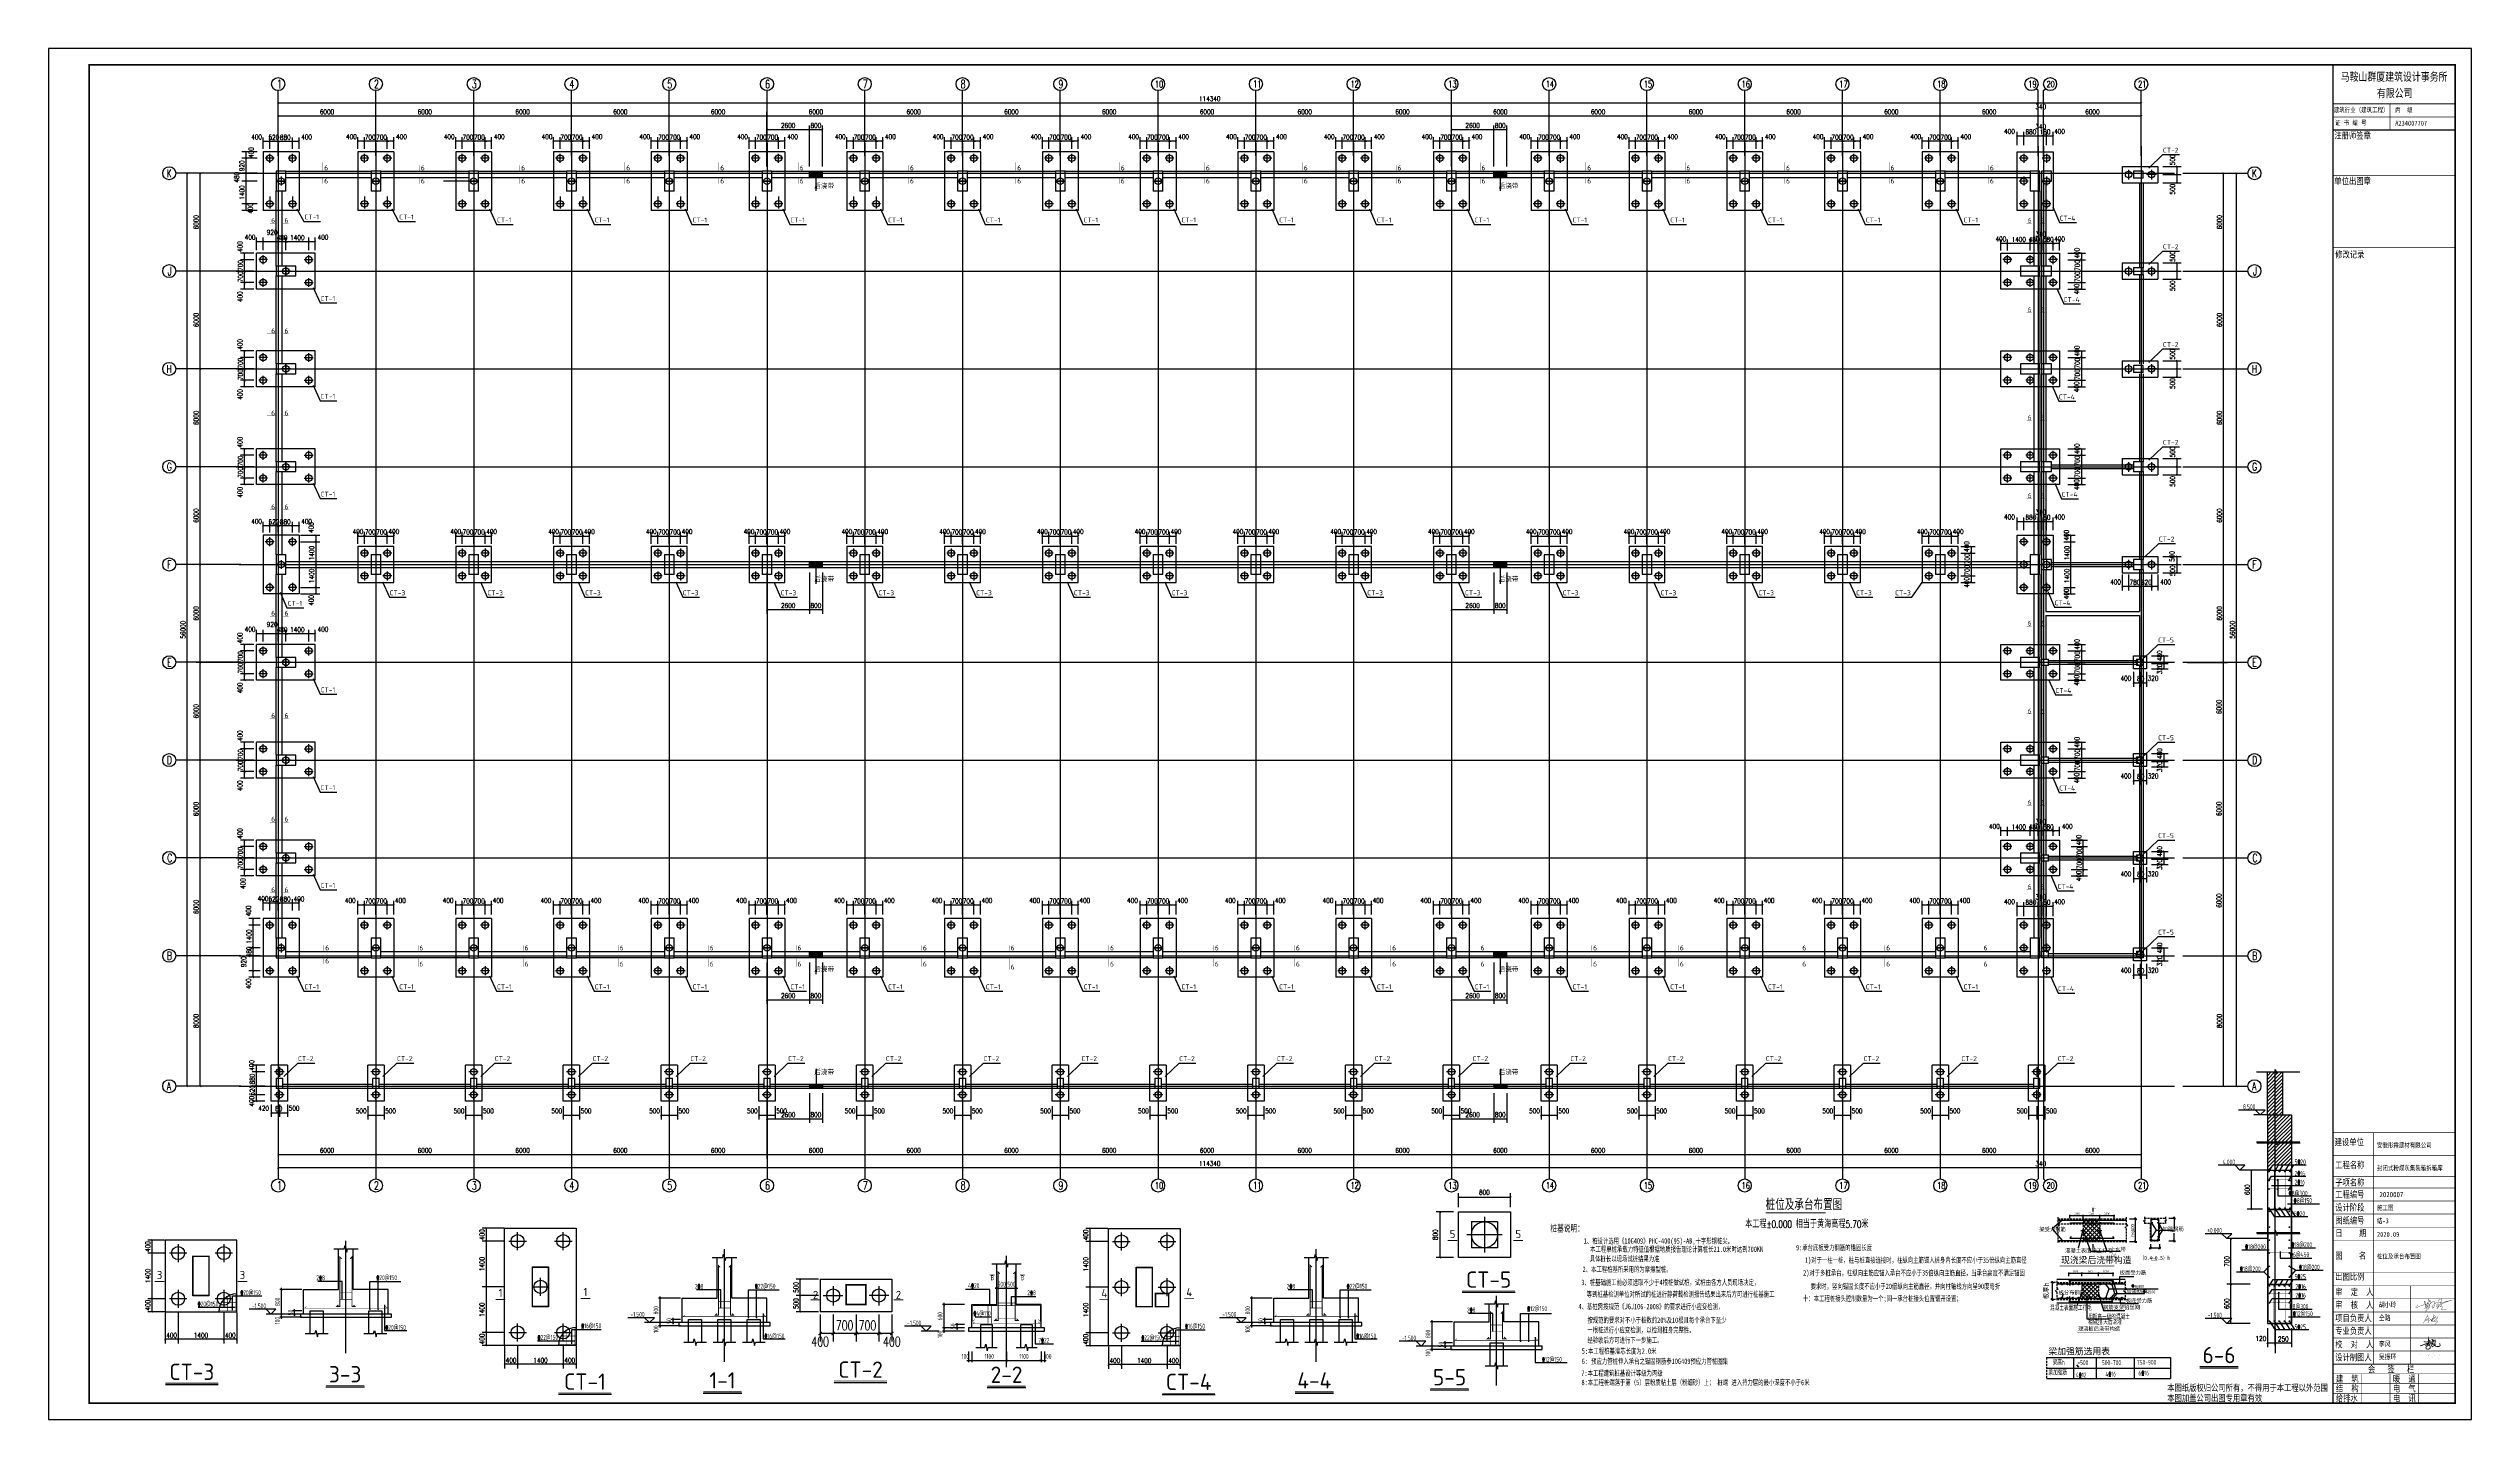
# Model space of a CAD drawing. Extents: x -73672 to 366960, y -527333 to 140666.
# Drawn here: x 177679 to 326379, y -18218 to 65882 of the extents above; entities that cross this region are included whole.
import ezdxf
from ezdxf.enums import TextEntityAlignment as Align

# ---------------------------------------------------------------- set-up
doc = ezdxf.new("R2010")
doc.units = 0
doc.header["$LTSCALE"] = 1000
doc.header["$MEASUREMENT"] = 0
for name, pattern in [('CENTERX2', [4, 2.5, -0.5, 0.5, -0.5]), ('DASHED', [19.05, 12.7, -6.35]), ('HIDDEN2', [0.1875, 0.125, -0.0625])]:
    doc.linetypes.add(name, pattern=pattern)
for name, color, linetype in [('1', 1, 'CENTERX2'), ('AXIS', 3, 'Continuous'), ('AXIS_TEXT', 7, 'Continuous'), ('BASE_DE', 7, 'Continuous'), ('COLU_DE_NUM', 7, 'Continuous'), ('COLUMN', 9, 'Continuous'), ('DIM', 3, 'Continuous'), ('DIM_SYMB', 3, 'Continuous'), ('DOTE', 167, 'Continuous'), ('E_WINDOW', 4, 'Continuous'), ('LAYER1', 210, 'HIDDEN2'), ('LAYER2', 6, 'Continuous'), ('LAYER3', 7, 'Continuous'), ('LAYER4', 7, 'Continuous'), ('NUM', 3, 'Continuous'), ('PILE_DE', 7, 'Continuous'), ('PILE_DE_DASH', 9, 'DASHED'), ('PUB_DIM', 3, 'Continuous'), ('PUB_TEXT', 7, 'Continuous'), ('PUB_TITLE', 4, 'Continuous'), ('REIN', 1, 'Continuous'), ('TEXT', 3, 'Continuous'), ('THICK', 6, 'Continuous'), ('THIN', 7, 'Continuous'), ('WALL', 9, 'Continuous'), ('图签', 120, 'Continuous'), ('建-尺寸', 3, 'Continuous')]:
    doc.layers.add(name, color=color, linetype=linetype)
doc.styles.add('_HZTXT', font='', dxfattribs={"width": 0.8})
doc.styles.add('_TCH_AXIS', font='COMPLEX', dxfattribs={"bigfont": 'GBCBIG'})
doc.styles.add('_TCH_DIM_T3', font='SIMPLEX', dxfattribs={"width": 0.705882, "bigfont": 'GBCBIG'})
doc.styles.add('A-DIM_T3', font='SIMPLEX', dxfattribs={"width": 0.705882, "bigfont": 'GBCBIG'})
doc.styles.add('COMPLEX', font='COMPLEX', dxfattribs={"bigfont": 'Tssdchn.shx'})
doc.styles.add('DIM_FONT', font='SIMPLEX', dxfattribs={"width": 0.7, "bigfont": 'GBCBIG'})
doc.styles.add('HZTXT', font='txt', dxfattribs={"bigfont": 'HZTXT'})
doc.styles.get("Standard").update_dxf_attribs({"font": 'gbenor.shx', "bigfont": 'gbcbig.shx'})
doc.styles.add('STYLE2', font='simtxt.shx', dxfattribs={"bigfont": 'hzdx.shx'})
doc.styles.add('STYLE3', font='', dxfattribs={"width": 0.8})
doc.styles.add('TEXT', font='romand.shx', dxfattribs={"width": 0.7, "bigfont": 'hztxt.shx'})
doc.styles.add('TSSD_Dimension', font='Tssdeng.shx', dxfattribs={"width": 0.7, "bigfont": '1hztxt.shx'})
doc.styles.add('TSSD_Label', font='Tssdeng.shx', dxfattribs={"width": 0.7, "bigfont": 'hztxt.shx'})
doc.styles.add('TSSD_Norm', font='Tssdeng.shx', dxfattribs={"bigfont": 'hztxt.shx'})
doc.styles.add('TSSD_Rein', font='Tssdeng.shx', dxfattribs={"width": 0.7, "bigfont": 'hztxt.shx'})
doc.styles.add('图签', font='', dxfattribs={"width": 0.8})
doc.styles.add('说明', font='', dxfattribs={"width": 0.7})
doc.styles.get('_HZTXT').set_extended_font_data('NSimSun')
doc.styles.get('STYLE3').set_extended_font_data('SimSun')
doc.styles.get('图签').set_extended_font_data('SimSun')
doc.styles.get('说明').set_extended_font_data('FangSong_GB2312')
doc.dimstyles.new('1', dxfattribs={"dimtxt": 250, "dimasz": 150, "dimexe": 80, "dimexo": 200, "dimgap": 80, "dimtad": 1, "dimdec": 0, "dimzin": 0, "dimdsep": 46, "dimtxsty": 'STYLE3', "dimblk1": 'ARCHTICK', "dimblk2": 'ARCHTICK', "dimsah": 1, "dimcen": 0.09, "dimdle": 80, "dimclrd": 256, "dimclre": 256, "dimclrt": 256, "dimadec": 0, "dimazin": 0, "dimtfac": 1, "dimtdec": 0, "dimtmove": 2, "dimatfit": 3, "dimldrblk": 'ARCHTICK', "dimfxl": 0, "dimtolj": 1, "dimtzin": 0, "dimarcsym": 0})
doc.dimstyles.new('3', dxfattribs={"dimtxt": 200, "dimasz": 150, "dimexe": 80, "dimexo": 200, "dimgap": 80, "dimtad": 1, "dimdec": 0, "dimzin": 0, "dimdsep": 46, "dimtxsty": 'STYLE2', "dimblk1": 'ARCHTICK', "dimblk2": 'ARCHTICK', "dimsah": 1, "dimcen": 0.09, "dimdle": 80, "dimclrd": 256, "dimclre": 256, "dimclrt": 256, "dimadec": 0, "dimazin": 0, "dimtfac": 1, "dimtdec": 0, "dimtmove": 2, "dimatfit": 3, "dimldrblk": 'ARCHTICK', "dimfxl": 0, "dimtolj": 1, "dimtzin": 0, "dimarcsym": 0})
doc.dimstyles.new('_TCH_ARCH-100', dxfattribs={"dimtxt": 297.5, "dimasz": 100, "dimexe": 250, "dimexo": 300, "dimgap": 100, "dimtad": 1, "dimdec": 0, "dimzin": 0, "dimdsep": 46, "dimtxsty": '_TCH_DIM_T3', "dimblk": 'ARCHTICK', "dimcen": 0.09, "dimclrt": 7, "dimazin": 2, "dimtfac": 1, "dimtdec": 0, "dimtix": 1, "dimtmove": 2, "dimatfit": 3, "dimfxl": 0, "dimtolj": 1, "dimtzin": 0, "dimarcsym": 0})
doc.dimstyles.new('A-DIM-100', dxfattribs={"dimtxt": 297.5, "dimasz": 100, "dimexe": 250, "dimexo": 300, "dimgap": 100, "dimtad": 1, "dimdec": 0, "dimzin": 0, "dimdsep": 46, "dimtxsty": 'A-DIM_T3', "dimblk": 'ARCHTICK', "dimcen": 0.09, "dimclrt": 7, "dimazin": 2, "dimtfac": 1, "dimtdec": 0, "dimtix": 1, "dimtmove": 2, "dimatfit": 3, "dimfxl": 0, "dimtolj": 1, "dimtzin": 0, "dimarcsym": 0})
doc.dimstyles.new('A-DIM-200-0.5', dxfattribs={"dimtxt": 595, "dimasz": 200, "dimexe": 500, "dimexo": 600, "dimgap": 200, "dimtad": 1, "dimdec": 0, "dimlfac": 0.5, "dimzin": 0, "dimdsep": 46, "dimtxsty": 'A-DIM_T3', "dimblk": 'ARCHTICK', "dimcen": 0.09, "dimclrt": 7, "dimazin": 2, "dimtfac": 1, "dimtdec": 0, "dimtix": 1, "dimtmove": 2, "dimatfit": 3, "dimfxl": 0, "dimtolj": 1, "dimtzin": 0, "dimarcsym": 0})
doc.dimstyles.new('DIMN', dxfattribs={"dimtxt": 300, "dimasz": 100, "dimexe": 250, "dimexo": 300, "dimgap": 150, "dimtad": 1, "dimdec": 0, "dimzin": 0, "dimdsep": 46, "dimtxsty": 'DIM_FONT', "dimblk": 'ARCHTICK', "dimcen": 0.09, "dimclrt": 7, "dimazin": 2, "dimtfac": 1, "dimtdec": 0, "dimtix": 1, "dimtmove": 2, "dimatfit": 3, "dimfxl": 0, "dimtolj": 1, "dimtzin": 0, "dimarcsym": 0})
doc.dimstyles.new('NEW', dxfattribs={"dimtxt": 200, "dimasz": 150, "dimexe": 80, "dimexo": 0, "dimgap": 50, "dimtad": 1, "dimdec": 0, "dimzin": 0, "dimdsep": 46, "dimtxsty": 'STYLE2', "dimblk1": 'ARCHTICK', "dimblk2": 'ARCHTICK', "dimsah": 1, "dimcen": 0.09, "dimdle": 80, "dimclrd": 256, "dimclre": 256, "dimclrt": 256, "dimadec": 0, "dimazin": 0, "dimtfac": 1, "dimtdec": 0, "dimtmove": 2, "dimatfit": 3, "dimldrblk": 'ARCHTICK', "dimfxl": 0, "dimtolj": 1, "dimtzin": 0, "dimarcsym": 0})
doc.dimstyles.new('TSSD_50_100', dxfattribs={"dimtxt": 300, "dimasz": 100, "dimexe": 100, "dimexo": 250, "dimgap": 100, "dimtad": 1, "dimdec": 0, "dimlfac": 0.5, "dimzin": 0, "dimdsep": 46, "dimtxsty": 'TSSD_Dimension', "dimblk": 'ARCHTICK', "dimcen": 0, "dimdle": 100, "dimclrt": 7, "dimadec": 0, "dimazin": 0, "dimtfac": 1, "dimtdec": 0, "dimtix": 1, "dimtmove": 2, "dimatfit": 3, "dimldrblk": 'ARCHTICK', "dimfxl": 0, "dimtolj": 1, "dimtzin": 0, "dimarcsym": 0})
pattern_1 = [(45, (300577.177, -106642.165), (-28.0633, 28.0633), [])]
pattern_2 = [(45, (290889.64, -20878.62), (-127.2792, 127.2792), []), (135, (290889.64, -20878.62), (-127.2792, -127.2792), [])]
pattern_3 = [(45, (342577.177, -106642.165), (-28.0633, 28.0633), [])]

# ---------------------------------------------------------------- blocks, each defined once
blk = doc.blocks.new('0#竖图签')
at = {"layer": '图签'}
blk.add_line((-7500, 0), (0, 0), dxfattribs=at)
blk.add_lwpolyline([(-7500, 82100, 70, 70, 0), (-7500, 0, 40, 40, 0), (0, 0, 40, 40, 0), (0, 82100, 40, 40, 0), (-7500, 82100, 40, 40, 0), (-7500, 75299, 40, 40, 0)], format="xyseb", dxfattribs=at)
for points, const_width in [([(-7500, 79700), (0, 79700)], 70), ([(-7500, 78900), (0, 78900)], 35), ([(-4000, 79700), (-4000, 78100)], 35), ([(-7500, 78100), (0, 78100)], 70), ([(-7500, 75300), (0, 75300)], 35), ([(-7500, 70900), (0, 70900)], 35), ([(-7500, 70900), (0, 70900)], 35), ([(-7500, 16600), (0, 16600)], 35), ([(-5000, 16600), (-5000, 2400)], 35), ([(-7500, 15200), (0, 15200)], 35), ([(-7500, 13896), (0, 13896)], 35), ([(-7500, 13200), (0, 13200)], 35), ([(-7500, 12400), (0, 12400)], 35), ([(-7500, 11600), (0, 11600)], 35), ([(-7500, 10800), (0, 10800)], 35), ([(-7500, 10000), (0, 10000)], 35), ([(-7500, 8000), (0, 8000)], 35), ([(-7500, 7200), (0, 7200)], 35), ([(-7500, 6400), (0, 6400)], 35), ([(-2750, 7200), (-2750, 2400)], 35), ([(-7500, 5600), (0, 5600)], 35), ([(-7500, 4800), (0, 4800)], 35), ([(-7500, 4000), (0, 4000)], 35), ([(-7500, 3200), (0, 3200)], 35), ([(-7500, 2400), (0, 2400)], 70), ([(-7500, 2400), (0, 2400)], 35), ([(-7500, 1800), (0, 1800)], 35), ([(-5750, 0), (-5750, 1800)], 35), ([(-4000, 1800), (-4000, 0)], 35), ([(-2250, 1800), (-2250, 0)], 35), ([(-7500, 1200), (0, 1200)], 35), ([(-7500, 600), (0, 600)], 35), ([(-7500, 0), (0, 0)], 35)]:
    blk.add_lwpolyline(points, dxfattribs=dict(at, const_width=const_width))
at = {"layer": '图签', "style": '图签'}
for s, height, width, p in [('马鞍山群厦建筑设计事务所', 500, 0.78, (-7028, 81116)), ('有限公司', 500, 0.78, (-4808, 80106)), ('建筑行业（建筑工程） ', 300, 0.8, (-7454, 79185)), ('丙  级', 300, 0.8, (-3684, 79190)), ('  证 书 编 号', 300, 0.8, (-7767, 78395)), ('注册师签章', 400, 0.8, (-7417, 77566)), ('A234007707', 300, 0.8, (-3684, 78369)), ('单位出图章', 400, 0.8, (-7417, 74775)), ('修改记录', 400, 0.8, (-7365, 70269)), ('建设单位', 400, 0.8, (-7400, 15815)), ('工程名称', 400, 0.8, (-7365, 14415)), ('子项名称', 400, 0.8, (-7365, 13339)), ('设计阶段', 400, 0.8, (-7365, 11807)), ('工程编号', 400, 0.8, (-7365, 12607)), ('图纸编号', 400, 0.8, (-7365, 11007)), ('日    期', 400, 0.8, (-7365, 10237)), ('图    名', 400, 0.8, (-7365, 8852)), ('出图比例', 400, 0.8, (-7365, 7567)), ('审  定  人', 400, 0.8, (-7365, 6621)), ('审  核  人', 400, 0.8, (-7365, 5831)), ('项目负责人', 400, 0.8, (-7365, 5021)), ('专业负责人', 400, 0.8, (-7365, 4237)), ('校  对  人', 400, 0.8, (-7365, 3409)), ('设计制图人', 400, 0.8, (-7365, 2618)), ('建  筑', 400, 0.8, (-7325, 1305)), ('会   签   栏', 400, 0.8, (-5360, 1889)), ('暖  通', 400, 0.8, (-3825, 1305)), ('本图纸版权归公司所有，不得用于本工程以外范围', 400, 0.8, (-17674, 746)), ('本图加盖公司出图专用章有效', 400, 0.8, (-17674, 121)), ('结  构', 400, 0.8, (-7325, 705)), ('给排水', 400, 0.8, (-7325, 105)), ('电  气', 400, 0.8, (-3825, 705)), ('电  讯', 400, 0.8, (-3825, 105))]:
    blk.add_text(s, height=height, dxfattribs=dict(at, width=width)).set_placement(p)
blk = doc.blocks.new('_reinbk')
blk.add_line((0, 0), (0, 0))
blk = doc.blocks.new('_ArchTick')
at = {"color": 0, "linetype": 'ByBlock', "const_width": 0.4}
blk.add_lwpolyline([(-0.5, -0.5), (0.5, 0.5)], dxfattribs=at)
blk = doc.blocks.new('*D7606')
at = {"layer": 'Defpoints', "color": 0}
for p in [(234145, -13798), (234345, -13798), (234345, -14598)]:
    blk.add_point(p, dxfattribs=at)
at = {"layer": 'DIM', "color": 0, "lineweight": -2}
for p, q in [((234045, -14598), (234445, -14598)), ((234145, -14048), (234145, -14698)), ((234345, -14048), (234345, -14698))]:
    blk.add_line(p, q, dxfattribs=at)
at = {"layer": 'DIM', "color": 0, "linetype": 'ByBlock', "lineweight": -2, "xscale": 100, "yscale": 100, "zscale": 100, "rotation": 180}
blk.add_blockref('_ArchTick', (234145, -14598), dxfattribs=at)
at = {"layer": 'DIM', "color": 0, "linetype": 'ByBlock', "lineweight": -2, "xscale": 100, "yscale": 100, "zscale": 100}
blk.add_blockref('_ArchTick', (234345, -14598), dxfattribs=at)
at = {"layer": 'DIM', "color": 7, "insert": (233943, -14348), "char_height": 300, "attachment_point": 5, "style": 'TSSD_Dimension'}
blk.add_mtext('\\A1;100', dxfattribs=at)
blk = doc.blocks.new('*D7607')
at = {"layer": 'Defpoints', "color": 0}
for p in [(234345, -13798), (236475, -13798), (236475, -14598)]:
    blk.add_point(p, dxfattribs=at)
at = {"layer": 'DIM', "color": 0, "lineweight": -2}
for p, q in [((234245, -14598), (236575, -14598)), ((234345, -14048), (234345, -14698)), ((236475, -14048), (236475, -14698))]:
    blk.add_line(p, q, dxfattribs=at)
at = {"layer": 'DIM', "color": 0, "linetype": 'ByBlock', "lineweight": -2, "xscale": 100, "yscale": 100, "zscale": 100, "rotation": 180}
blk.add_blockref('_ArchTick', (234345, -14598), dxfattribs=at)
at = {"layer": 'DIM', "color": 0, "linetype": 'ByBlock', "lineweight": -2, "xscale": 100, "yscale": 100, "zscale": 100}
blk.add_blockref('_ArchTick', (236475, -14598), dxfattribs=at)
at = {"layer": 'DIM', "color": 7, "insert": (235410, -14348), "char_height": 300, "attachment_point": 5, "style": 'TSSD_Dimension'}
blk.add_mtext('\\A1;1100', dxfattribs=at)
blk = doc.blocks.new('*D7608')
at = {"layer": 'Defpoints', "color": 0}
for p in [(236475, -13798), (238605, -13798), (238605, -14598)]:
    blk.add_point(p, dxfattribs=at)
at = {"layer": 'DIM', "color": 0, "lineweight": -2}
for p, q in [((236375, -14598), (238705, -14598)), ((236475, -14048), (236475, -14698)), ((238605, -14048), (238605, -14698))]:
    blk.add_line(p, q, dxfattribs=at)
at = {"layer": 'DIM', "color": 0, "linetype": 'ByBlock', "lineweight": -2, "xscale": 100, "yscale": 100, "zscale": 100, "rotation": 180}
blk.add_blockref('_ArchTick', (236475, -14598), dxfattribs=at)
at = {"layer": 'DIM', "color": 0, "linetype": 'ByBlock', "lineweight": -2, "xscale": 100, "yscale": 100, "zscale": 100}
blk.add_blockref('_ArchTick', (238605, -14598), dxfattribs=at)
at = {"layer": 'DIM', "color": 7, "insert": (237540, -14348), "char_height": 300, "attachment_point": 5, "style": 'TSSD_Dimension'}
blk.add_mtext('\\A1;1100', dxfattribs=at)
blk = doc.blocks.new('*D7609')
at = {"layer": 'Defpoints', "color": 0}
for p in [(238605, -13798), (238805, -13798), (238805, -14598)]:
    blk.add_point(p, dxfattribs=at)
at = {"layer": 'DIM', "color": 0, "lineweight": -2}
for p, q in [((238505, -14598), (238905, -14598)), ((238605, -14598), (238505, -14598)), ((238605, -14048), (238605, -14698)), ((238805, -14048), (238805, -14698)), ((238805, -14598), (238905, -14598))]:
    blk.add_line(p, q, dxfattribs=at)
at = {"layer": 'DIM', "color": 0, "linetype": 'ByBlock', "lineweight": -2, "xscale": 100, "yscale": 100, "zscale": 100}
blk.add_blockref('_ArchTick', (238605, -14598), dxfattribs=at)
at = {"layer": 'DIM', "color": 0, "linetype": 'ByBlock', "lineweight": -2, "xscale": 100, "yscale": 100, "zscale": 100, "rotation": 180}
blk.add_blockref('_ArchTick', (238805, -14598), dxfattribs=at)
at = {"layer": 'DIM', "color": 7, "insert": (239007, -14348), "char_height": 300, "attachment_point": 5, "style": 'TSSD_Dimension'}
blk.add_mtext('\\A1;100', dxfattribs=at)
blk = doc.blocks.new('*D7610')
at = {"layer": 'Defpoints', "color": 0}
for p in [(236475, -10169), (235875, -11169), (236475, -11169)]:
    blk.add_point(p, dxfattribs=at)
at = {"layer": 'DIM', "color": 0, "lineweight": -2}
for p, q in [((235775, -10169), (236575, -10169)), ((235875, -10169), (235775, -10169)), ((235875, -10919), (235875, -10069)), ((236475, -10919), (236475, -10069)), ((236475, -10169), (236575, -10169))]:
    blk.add_line(p, q, dxfattribs=at)
at = {"layer": 'DIM', "color": 0, "linetype": 'ByBlock', "lineweight": -2, "xscale": 100, "yscale": 100, "zscale": 100}
blk.add_blockref('_ArchTick', (235875, -10169), dxfattribs=at)
at = {"layer": 'DIM', "color": 0, "linetype": 'ByBlock', "lineweight": -2, "xscale": 100, "yscale": 100, "zscale": 100, "rotation": 180}
blk.add_blockref('_ArchTick', (236475, -10169), dxfattribs=at)
at = {"layer": 'DIM', "color": 7, "insert": (236175, -9919), "char_height": 300, "attachment_point": 5, "style": 'TSSD_Dimension'}
blk.add_mtext('\\A1;500', dxfattribs=at)
blk = doc.blocks.new('*D7611')
at = {"layer": 'Defpoints', "color": 0}
for p in [(237075, -10169), (236475, -11169), (237075, -11169)]:
    blk.add_point(p, dxfattribs=at)
at = {"layer": 'DIM', "color": 0, "lineweight": -2}
for p, q in [((236375, -10169), (237175, -10169)), ((236475, -10169), (236375, -10169)), ((236475, -10919), (236475, -10069)), ((237075, -10919), (237075, -10069)), ((237075, -10169), (237175, -10169))]:
    blk.add_line(p, q, dxfattribs=at)
at = {"layer": 'DIM', "color": 0, "linetype": 'ByBlock', "lineweight": -2, "xscale": 100, "yscale": 100, "zscale": 100}
blk.add_blockref('_ArchTick', (236475, -10169), dxfattribs=at)
at = {"layer": 'DIM', "color": 0, "linetype": 'ByBlock', "lineweight": -2, "xscale": 100, "yscale": 100, "zscale": 100, "rotation": 180}
blk.add_blockref('_ArchTick', (237075, -10169), dxfattribs=at)
at = {"layer": 'DIM', "color": 7, "insert": (236775, -9919), "char_height": 300, "attachment_point": 5, "style": 'TSSD_Dimension'}
blk.add_mtext('\\A1;500', dxfattribs=at)
blk = doc.blocks.new('*D7612')
at = {"layer": 'Defpoints', "color": 0}
for p in [(232645, -12598), (234145, -12598), (234145, -12798)]:
    blk.add_point(p, dxfattribs=at)
at = {"layer": 'DIM', "color": 0, "lineweight": -2}
for p, q in [((233895, -12598), (232545, -12598)), ((233895, -12798), (232545, -12798)), ((232645, -12898), (232645, -12498))]:
    blk.add_line(p, q, dxfattribs=at)
at = {"layer": 'DIM', "color": 0, "linetype": 'ByBlock', "lineweight": -2, "xscale": 100, "yscale": 100, "zscale": 100}
for p, rotation in [((232645, -12598), 90), ((232645, -12798), 270)]:
    blk.add_blockref('_ArchTick', p, dxfattribs=dict(at, rotation=rotation))
at = {"layer": 'DIM', "color": 7, "insert": (232395, -13000), "char_height": 300, "attachment_point": 5, "rotation": 90, "style": 'TSSD_Dimension'}
blk.add_mtext('\\A1;100', dxfattribs=at)
blk = doc.blocks.new('*D7613')
at = {"layer": 'Defpoints', "color": 0}
for p in [(232645, -11169), (234145, -11169), (234145, -12598)]:
    blk.add_point(p, dxfattribs=at)
at = {"layer": 'DIM', "color": 0, "lineweight": -2}
for p, q in [((233895, -11169), (232545, -11169)), ((232645, -12698), (232645, -11069)), ((233895, -12598), (232545, -12598))]:
    blk.add_line(p, q, dxfattribs=at)
at = {"layer": 'DIM', "color": 0, "linetype": 'ByBlock', "lineweight": -2, "xscale": 100, "yscale": 100, "zscale": 100}
for p, rotation in [((232645, -11169), 90), ((232645, -12598), 270)]:
    blk.add_blockref('_ArchTick', p, dxfattribs=dict(at, rotation=rotation))
at = {"layer": 'DIM', "color": 7, "insert": (232395, -11884), "char_height": 300, "attachment_point": 5, "rotation": 90, "style": 'TSSD_Dimension'}
blk.add_mtext('\\A1;600', dxfattribs=at)
blk = doc.blocks.new('*D7614')
at = {"layer": 'Defpoints', "color": 0}
for p in [(233445, -12398), (234145, -12398), (234145, -12598)]:
    blk.add_point(p, dxfattribs=at)
at = {"layer": 'DIM', "color": 0, "lineweight": -2}
for p, q in [((233895, -12398), (233345, -12398)), ((233895, -12598), (233345, -12598)), ((233445, -12698), (233445, -12298)), ((233445, -12398), (233445, -12298)), ((233445, -12598), (233445, -12698))]:
    blk.add_line(p, q, dxfattribs=at)
at = {"layer": 'DIM', "color": 0, "linetype": 'ByBlock', "lineweight": -2, "xscale": 100, "yscale": 100, "zscale": 100}
for p, rotation in [((233445, -12398), 270), ((233445, -12598), 90)]:
    blk.add_blockref('_ArchTick', p, dxfattribs=dict(at, rotation=rotation))
at = {"layer": 'DIM', "color": 7, "insert": (233195, -12498), "char_height": 300, "attachment_point": 5, "rotation": 90, "style": 'TSSD_Dimension'}
blk.add_mtext('\\A1;50', dxfattribs=at)
blk = doc.blocks.new('*D7787')
at = {"layer": 'Defpoints', "color": 0}
for p in [(192780, -11549), (193480, -11549), (193480, -11749)]:
    blk.add_point(p, dxfattribs=at)
at = {"layer": 'DIM', "color": 0, "lineweight": -2}
for p, q in [((193230, -11549), (192680, -11549)), ((193230, -11749), (192680, -11749)), ((192780, -11849), (192780, -11449)), ((192780, -11549), (192780, -11449)), ((192780, -11749), (192780, -11849))]:
    blk.add_line(p, q, dxfattribs=at)
at = {"layer": 'DIM', "color": 0, "linetype": 'ByBlock', "lineweight": -2, "xscale": 100, "yscale": 100, "zscale": 100}
for p, rotation in [((192780, -11549), 270), ((192780, -11749), 90)]:
    blk.add_blockref('_ArchTick', p, dxfattribs=dict(at, rotation=rotation))
at = {"layer": 'DIM', "color": 7, "insert": (192530, -11649), "char_height": 300, "attachment_point": 5, "rotation": 90, "style": 'TSSD_Dimension'}
blk.add_mtext('\\A1;50', dxfattribs=at)
blk = doc.blocks.new('*D7788')
at = {"layer": 'Defpoints', "color": 0}
for p in [(191980, -10249), (193480, -10249), (193480, -11749)]:
    blk.add_point(p, dxfattribs=at)
at = {"layer": 'DIM', "color": 0, "lineweight": -2}
for p, q in [((193230, -10249), (191880, -10249)), ((191980, -11849), (191980, -10149)), ((193230, -11749), (191880, -11749))]:
    blk.add_line(p, q, dxfattribs=at)
at = {"layer": 'DIM', "color": 0, "linetype": 'ByBlock', "lineweight": -2, "xscale": 100, "yscale": 100, "zscale": 100}
for p, rotation in [((191980, -10249), 90), ((191980, -11749), 270)]:
    blk.add_blockref('_ArchTick', p, dxfattribs=dict(at, rotation=rotation))
at = {"layer": 'DIM', "color": 7, "insert": (191730, -10999), "char_height": 300, "attachment_point": 5, "rotation": 90, "style": 'TSSD_Dimension'}
blk.add_mtext('\\A1;800', dxfattribs=at)
blk = doc.blocks.new('*D7789')
at = {"layer": 'Defpoints', "color": 0}
for p in [(191980, -11749), (193480, -11749), (193480, -11949)]:
    blk.add_point(p, dxfattribs=at)
at = {"layer": 'DIM', "color": 0, "lineweight": -2}
for p, q in [((193230, -11749), (191880, -11749)), ((191980, -12049), (191980, -11649)), ((193230, -11949), (191880, -11949))]:
    blk.add_line(p, q, dxfattribs=at)
at = {"layer": 'DIM', "color": 0, "linetype": 'ByBlock', "lineweight": -2, "xscale": 100, "yscale": 100, "zscale": 100}
for p, rotation in [((191980, -11749), 90), ((191980, -11949), 270)]:
    blk.add_blockref('_ArchTick', p, dxfattribs=dict(at, rotation=rotation))
at = {"layer": 'DIM', "color": 7, "insert": (191730, -12151), "char_height": 300, "attachment_point": 5, "rotation": 90, "style": 'TSSD_Dimension'}
blk.add_mtext('\\A1;100', dxfattribs=at)
blk = doc.blocks.new('*D7790')
at = {"layer": 'Defpoints', "color": 0}
for p in [(216009, -12073), (216709, -12073), (216709, -12273)]:
    blk.add_point(p, dxfattribs=at)
at = {"layer": 'DIM', "color": 0, "lineweight": -2}
for p, q in [((216459, -12073), (215909, -12073)), ((216459, -12273), (215909, -12273)), ((216009, -12373), (216009, -11973)), ((216009, -12073), (216009, -11973)), ((216009, -12273), (216009, -12373))]:
    blk.add_line(p, q, dxfattribs=at)
at = {"layer": 'DIM', "color": 0, "linetype": 'ByBlock', "lineweight": -2, "xscale": 100, "yscale": 100, "zscale": 100}
for p, rotation in [((216009, -12073), 270), ((216009, -12273), 90)]:
    blk.add_blockref('_ArchTick', p, dxfattribs=dict(at, rotation=rotation))
at = {"layer": 'DIM', "color": 7, "insert": (215759, -12173), "char_height": 300, "attachment_point": 5, "rotation": 90, "style": 'TSSD_Dimension'}
blk.add_mtext('\\A1;50', dxfattribs=at)
blk = doc.blocks.new('*D7791')
at = {"layer": 'Defpoints', "color": 0}
for p in [(215209, -10773), (216709, -10773), (216709, -12273)]:
    blk.add_point(p, dxfattribs=at)
at = {"layer": 'DIM', "color": 0, "lineweight": -2}
for p, q in [((216459, -10773), (215109, -10773)), ((215209, -12373), (215209, -10673)), ((216459, -12273), (215109, -12273))]:
    blk.add_line(p, q, dxfattribs=at)
at = {"layer": 'DIM', "color": 0, "linetype": 'ByBlock', "lineweight": -2, "xscale": 100, "yscale": 100, "zscale": 100}
for p, rotation in [((215209, -10773), 90), ((215209, -12273), 270)]:
    blk.add_blockref('_ArchTick', p, dxfattribs=dict(at, rotation=rotation))
at = {"layer": 'DIM', "color": 7, "insert": (214959, -11523), "char_height": 300, "attachment_point": 5, "rotation": 90, "style": 'TSSD_Dimension'}
blk.add_mtext('\\A1;800', dxfattribs=at)
blk = doc.blocks.new('*D7792')
at = {"layer": 'Defpoints', "color": 0}
for p in [(215209, -12273), (216709, -12273), (216709, -12473)]:
    blk.add_point(p, dxfattribs=at)
at = {"layer": 'DIM', "color": 0, "lineweight": -2}
for p, q in [((216459, -12273), (215109, -12273)), ((216459, -12473), (215109, -12473)), ((215209, -12573), (215209, -12173))]:
    blk.add_line(p, q, dxfattribs=at)
at = {"layer": 'DIM', "color": 0, "linetype": 'ByBlock', "lineweight": -2, "xscale": 100, "yscale": 100, "zscale": 100}
for p, rotation in [((215209, -12273), 90), ((215209, -12473), 270)]:
    blk.add_blockref('_ArchTick', p, dxfattribs=dict(at, rotation=rotation))
at = {"layer": 'DIM', "color": 7, "insert": (214959, -12675), "char_height": 300, "attachment_point": 5, "rotation": 90, "style": 'TSSD_Dimension'}
blk.add_mtext('\\A1;100', dxfattribs=at)
blk = doc.blocks.new('*D7793')
at = {"layer": 'Defpoints', "color": 0}
for p in [(252327, -12073), (253027, -12073), (253027, -12273)]:
    blk.add_point(p, dxfattribs=at)
at = {"layer": 'DIM', "color": 0, "lineweight": -2}
for p, q in [((252777, -12073), (252227, -12073)), ((252777, -12273), (252227, -12273)), ((252327, -12373), (252327, -11973)), ((252327, -12073), (252327, -11973)), ((252327, -12273), (252327, -12373))]:
    blk.add_line(p, q, dxfattribs=at)
at = {"layer": 'DIM', "color": 0, "linetype": 'ByBlock', "lineweight": -2, "xscale": 100, "yscale": 100, "zscale": 100}
for p, rotation in [((252327, -12073), 270), ((252327, -12273), 90)]:
    blk.add_blockref('_ArchTick', p, dxfattribs=dict(at, rotation=rotation))
at = {"layer": 'DIM', "color": 7, "insert": (252077, -12173), "char_height": 300, "attachment_point": 5, "rotation": 90, "style": 'TSSD_Dimension'}
blk.add_mtext('\\A1;50', dxfattribs=at)
blk = doc.blocks.new('*D7794')
at = {"layer": 'Defpoints', "color": 0}
for p in [(251527, -10773), (253027, -10773), (253027, -12273)]:
    blk.add_point(p, dxfattribs=at)
at = {"layer": 'DIM', "color": 0, "lineweight": -2}
for p, q in [((252777, -10773), (251427, -10773)), ((251527, -12373), (251527, -10673)), ((252777, -12273), (251427, -12273))]:
    blk.add_line(p, q, dxfattribs=at)
at = {"layer": 'DIM', "color": 0, "linetype": 'ByBlock', "lineweight": -2, "xscale": 100, "yscale": 100, "zscale": 100}
for p, rotation in [((251527, -10773), 90), ((251527, -12273), 270)]:
    blk.add_blockref('_ArchTick', p, dxfattribs=dict(at, rotation=rotation))
at = {"layer": 'DIM', "color": 7, "insert": (251277, -11523), "char_height": 300, "attachment_point": 5, "rotation": 90, "style": 'TSSD_Dimension'}
blk.add_mtext('\\A1;800', dxfattribs=at)
blk = doc.blocks.new('*D7795')
at = {"layer": 'Defpoints', "color": 0}
for p in [(251527, -12273), (253027, -12273), (253027, -12473)]:
    blk.add_point(p, dxfattribs=at)
at = {"layer": 'DIM', "color": 0, "lineweight": -2}
for p, q in [((252777, -12273), (251427, -12273)), ((252777, -12473), (251427, -12473)), ((251527, -12573), (251527, -12173))]:
    blk.add_line(p, q, dxfattribs=at)
at = {"layer": 'DIM', "color": 0, "linetype": 'ByBlock', "lineweight": -2, "xscale": 100, "yscale": 100, "zscale": 100}
for p, rotation in [((251527, -12273), 90), ((251527, -12473), 270)]:
    blk.add_blockref('_ArchTick', p, dxfattribs=dict(at, rotation=rotation))
at = {"layer": 'DIM', "color": 7, "insert": (251277, -12675), "char_height": 300, "attachment_point": 5, "rotation": 90, "style": 'TSSD_Dimension'}
blk.add_mtext('\\A1;100', dxfattribs=at)
blk = doc.blocks.new('*D7796')
at = {"layer": 'Defpoints', "color": 0}
for p in [(307607, -5872), (307594, -7263), (308136, -7263)]:
    blk.add_point(p, dxfattribs=at)
at = {"layer": 'LAYER3', "lineweight": -2}
for p, q in [((307807, -5872), (308216, -5872)), ((308136, -5792), (308136, -6513)), ((307794, -7263), (308216, -7263)), ((308136, -7343), (308136, -6797))]:
    blk.add_line(p, q, dxfattribs=at)
at = {"layer": 'LAYER3', "linetype": 'ByBlock', "lineweight": -2, "xscale": 150, "yscale": 150, "zscale": 150}
for p, rotation in [((308136, -5872), 90), ((308136, -7263), 270)]:
    blk.add_blockref('_ArchTick', p, dxfattribs=dict(at, rotation=rotation))
at = {"layer": 'LAYER3', "insert": (308038, -6655), "char_height": 250, "attachment_point": 5, "rotation": 90, "style": 'STYLE3'}
blk.add_mtext('\\A1;h', dxfattribs=at)
blk = doc.blocks.new('*D7797')
at = {"layer": 'Defpoints', "color": 0}
for p in [(305195, -5915), (305760, -5915), (305195, -7305)]:
    blk.add_point(p, dxfattribs=at)
at = {"layer": 'LAYER3', "lineweight": -2}
for p, q in [((305395, -5915), (305840, -5915)), ((305760, -7385), (305760, -5835)), ((305395, -7305), (305840, -7305))]:
    blk.add_line(p, q, dxfattribs=at)
at = {"layer": 'LAYER3', "linetype": 'ByBlock', "lineweight": -2, "xscale": 150, "yscale": 150, "zscale": 150}
for p, rotation in [((305760, -5915), 90), ((305760, -7305), 270)]:
    blk.add_blockref('_ArchTick', p, dxfattribs=dict(at, rotation=rotation))
at = {"layer": 'LAYER3', "insert": (305580, -6610), "char_height": 200, "attachment_point": 5, "rotation": 90, "style": 'STYLE2'}
blk.add_mtext('\\A1;h<600', dxfattribs=at)
blk = doc.blocks.new('*D7798')
at = {"layer": 'Defpoints', "color": 0}
for p in [(306668, -7263), (307228, -7263), (307228, -7696)]:
    blk.add_point(p, dxfattribs=at)
at = {"layer": 'LAYER3', "lineweight": -2}
for p, q in [((306588, -7696), (307308, -7696)), ((306668, -7463), (306668, -7776)), ((307228, -7463), (307228, -7776))]:
    blk.add_line(p, q, dxfattribs=at)
at = {"layer": 'LAYER3', "linetype": 'ByBlock', "lineweight": -2, "xscale": 150, "yscale": 150, "zscale": 150, "rotation": 180}
blk.add_blockref('_ArchTick', (306668, -7696), dxfattribs=at)
at = {"layer": 'LAYER3', "linetype": 'ByBlock', "lineweight": -2, "xscale": 150, "yscale": 150, "zscale": 150}
blk.add_blockref('_ArchTick', (307228, -7696), dxfattribs=at)
at = {"layer": 'LAYER3', "insert": (306948, -8323), "char_height": 250, "attachment_point": 5, "style": 'STYLE3'}
blk.add_mtext('\\A1;（0.4-0.5）h', dxfattribs=at)
blk = doc.blocks.new('*D7799')
at = {"layer": 'Defpoints', "color": 0}
for p in [(300853, -9819), (300644, -10852), (300853, -10852)]:
    blk.add_point(p, dxfattribs=at)
at = {"layer": 'TEXT', "lineweight": -2}
for p, q in [((300853, -9819), (300564, -9819)), ((300644, -9739), (300644, -10932)), ((300853, -10852), (300564, -10852))]:
    blk.add_line(p, q, dxfattribs=at)
at = {"layer": 'TEXT', "linetype": 'ByBlock', "lineweight": -2, "xscale": 150, "yscale": 150, "zscale": 150}
for p, rotation in [((300644, -9819), 90), ((300644, -10852), 270)]:
    blk.add_blockref('_ArchTick', p, dxfattribs=dict(at, rotation=rotation))
at = {"layer": 'TEXT', "insert": (300292, -10336), "char_height": 300, "attachment_point": 5, "rotation": 90, "style": 'STYLE2'}
blk.add_mtext('\\A1;板厚h', dxfattribs=at)
blk = doc.blocks.new('ss')
at = {"const_width": 50}
for points in [[(166010, 41628), (166510, 41804)], [(166226, 41891), (166384, 41863), (166507, 41882), (166645, 41924), (166554, 41952), (166519, 42072), (166510, 41804), (166627, 41836), (166319, 41638)], [(166442, 41717), (166563, 41671), (166637, 41583), (166618, 41473), (166524, 41427), (166400, 41441), (166357, 41503), (166387, 41581), (166537, 41681), (166706, 41801), (166757, 41776), (166711, 41627)], [(166710, 41553), (166917, 41677), (166936, 41724), (166905, 41755), (166808, 41723), (166783, 41766), (166788, 41821), (166796, 41913), (166746, 42016), (166863, 41969), (166825, 41896), (166913, 42011), (166940, 41960), (166932, 41880), (166904, 41661), (166996, 41587), (167178, 41589), (167237, 41654), (167229, 41724), (167197, 41786)]]:
    blk.add_lwpolyline(points, dxfattribs=at)
blk = doc.blocks.new('fg')
at = {"const_width": 32}
for points in [[(1880866, 74069), (1880866, 74069), (1881403, 75047), (1881317, 74891), (1881563, 74625), (1881334, 74560), (1881165, 74455), (1881163, 74396), (1881237, 74423), (1881399, 74455), (1881470, 74469), (1881502, 74392), (1881470, 74278), (1881365, 74116)], [(1881470, 74278), (1881664, 74508), (1881768, 74388), (1881844, 74576), (1881881, 74555), (1881763, 74268)], [(1881763, 74268), (1881845, 74390), (1881924, 74383), (1881858, 74202)], [(1881924, 74383), (1881953, 74551), (1881891, 74587), (1882016, 74660), (1882204, 74743), (1882390, 74787), (1882484, 74774), (1882511, 74736), (1882472, 74696), (1882339, 74546), (1882013, 74282), (1882078, 74256), (1882135, 74292), (1882416, 74348), (1882456, 74298), (1882437, 74211), (1882133, 73920)], [(1882056, 75064), (1882013, 74848), (1882106, 74908), (1882205, 74878), (1882212, 74829), (1882191, 74784), (1882168, 74727), (1882111, 74612), (1881983, 74531), (1881938, 74560), (1881986, 74697), (1882007, 74832)]]:
    blk.add_lwpolyline(points, dxfattribs=at)
blk = doc.blocks.new('whj')
at = {"const_width": 20}
for points in [[(1881310, 67330), (1881376, 67426), (1881425, 67423), (1881421, 67352), (1881370, 67159), (1881431, 67334), (1881450, 67459), (1881469, 67542), (1881317, 67484), (1881327, 67585), (1881307, 67681), (1881255, 67727), (1881231, 67674), (1881231, 67631), (1881317, 67484), (1881431, 67528), (1881481, 67566), (1881510, 67746), (1881537, 67819), (1881549, 67840), (1881572, 67775), (1881569, 67664), (1881541, 67536), (1881465, 67526), (1881532, 67535), (1881387, 66963)], [(1881644, 67544), (1881637, 67685), (1881643, 67753), (1881585, 67719)], [(1883112, 67780), (1882344, 67598), (1882436, 67780), (1882454, 67882), (1882400, 67891), (1882304, 67852), (1882227, 67762), (1882199, 67663), (1882257, 67624), (1882344, 67598), (1882344, 67546), (1882312, 67491)], [(1883155, 67792), (1882892, 67715), (1882370, 67515)], [(1880812, 67463), (1880662, 67330), (1880694, 67289), (1880758, 67300), (1881126, 67440), (1881298, 67500), (1881335, 67468), (1881283, 67176)], [(1881607, 67421), (1881581, 67287), (1881552, 67196), (1881521, 67272), (1881588, 67451), (1881644, 67544), (1881864, 67713), (1881912, 67725), (1881939, 67634), (1881953, 67498), (1881939, 67402), (1881862, 67255), (1881792, 67241), (1881763, 67340), (1881879, 67477), (1882032, 67607), (1882133, 67609), (1882180, 67559), (1882195, 67430), (1882136, 67471), (1882079, 67472), (1882068, 67434), (1882065, 67377), (1882081, 67350), (1882104, 67348), (1882156, 67377), (1882176, 67410), (1882191, 67433), (1882189, 67394), (1882189, 67341), (1882108, 67204), (1882218, 67322), (1882301, 67471), (1882323, 67510), (1882416, 67519), (1882428, 67455), (1882353, 67386), (1882324, 67331), (1882420, 67369), (1882497, 67363), (1882514, 67315), (1882457, 67244), (1882394, 67160), (1882418, 67143), (1882477, 67125), (1882750, 67157)]]:
    blk.add_lwpolyline(points, dxfattribs=at)
blk = doc.blocks.new('吴')
at = {"const_width": 0.72}
blk.add_lwpolyline([(136170, -263342), (136263, -263429), (136284, -263544), (136286, -263667), (136187, -263742), (135977, -263847), (135838, -263915), (135791, -263953), (135986, -263886), (136328, -263762), (136396, -263696), (136397, -263633), (136286, -263667), (136286, -263667), (136324, -263556), (136405, -263497), (136452, -263411), (136454, -263344), (136405, -263307), (136319, -263353), (136263, -263429), (136285, -263581), (136286, -263667), (136397, -263633), (136396, -263696), (136430, -263665), (136520, -263681), (136420, -263727), (136328, -263762), (136349, -263773), (136155, -264056), (136446, -263829), (136527, -264050), (136620, -263825), (136696, -263590), (136788, -263572), (136746, -263517), (136788, -263572), (136780, -263648), (136743, -263749), (136739, -263792), (136770, -263799), (136806, -263738), (136805, -263660), (136790, -263639), (136788, -263572), (136848, -263514), (136868, -263510), (136882, -263592), (136867, -263712), (136850, -263780), (136867, -263712), (136882, -263592), (136894, -263561), (136910, -263486), (136911, -263409), (136944, -263370), (136976, -263367), (136951, -263455), (136950, -263477), (136970, -263500), (136943, -263552), (136931, -263591), (136883, -263600), (136931, -263591), (136969, -263606), (136999, -263576), (136969, -263606), (136958, -263643), (137075, -263609), (136958, -263643), (136925, -263685), (136921, -263711), (136925, -263746), (136927, -263825), (136959, -263848), (137015, -263812), (137062, -263754), (137076, -263722), (136923, -263729), (137076, -263722), (137184, -263726), (137199, -263641), (137220, -263583), (137297, -263538), (137398, -263545), (137448, -263609), (137361, -263639), (137301, -263684), (137240, -263758), (137253, -263865), (137322, -263844), (137377, -263746), (137436, -263688), (137448, -263609), (137451, -263678), (137481, -263688), (137454, -263918), (137481, -263688), (137515, -263616), (137525, -263501), (137589, -263328), (137650, -263256), (137714, -263250), (137750, -263341), (137727, -263452), (137690, -263549), (137645, -263550), (137619, -263596), (137609, -263708), (137617, -263913), (137613, -263810), (137653, -263734), (137686, -263620), (137690, -263549), (137731, -263675), (137775, -263801), (137827, -263926), (137811, -263888), (137848, -263791), (137894, -263665), (137937, -263613), (137989, -263608), (138059, -263642), (138114, -263696), (138150, -263745), (138057, -263739)], dxfattribs=at)
blk = doc.blocks.new('*D7869')
at = {"layer": 'Defpoints', "color": 0}
for p in [(263088, -5482), (264205, -5482), (264205, -8282)]:
    blk.add_point(p, dxfattribs=at)
at = {"layer": 'PUB_DIM', "color": 0, "lineweight": -2}
for p, q in [((263905, -5482), (262838, -5482)), ((263088, -8282), (263088, -5482)), ((263905, -8282), (262838, -8282))]:
    blk.add_line(p, q, dxfattribs=at)
at = {"layer": 'PUB_DIM', "color": 0, "linetype": 'ByBlock', "lineweight": -2, "xscale": 100, "yscale": 100, "zscale": 100}
for p, rotation in [((263088, -5482), 90), ((263088, -8282), 270)]:
    blk.add_blockref('_ArchTick', p, dxfattribs=dict(at, rotation=rotation))
at = {"layer": 'PUB_DIM', "color": 7, "insert": (262788, -6882), "char_height": 300, "attachment_point": 5, "rotation": 90, "style": 'DIM_FONT'}
blk.add_mtext('\\A1;800', dxfattribs=at)
blk = doc.blocks.new('*D7870')
at = {"layer": 'Defpoints', "color": 0}
for p in [(264205, -5482), (267405, -4588), (267405, -5482)]:
    blk.add_point(p, dxfattribs=at)
at = {"layer": 'PUB_DIM', "color": 0, "lineweight": -2}
for p, q in [((264205, -5182), (264205, -4338)), ((267405, -5182), (267405, -4338)), ((264205, -4588), (267405, -4588))]:
    blk.add_line(p, q, dxfattribs=at)
at = {"layer": 'PUB_DIM', "color": 0, "linetype": 'ByBlock', "lineweight": -2, "xscale": 100, "yscale": 100, "zscale": 100, "rotation": 180}
blk.add_blockref('_ArchTick', (264205, -4588), dxfattribs=at)
at = {"layer": 'PUB_DIM', "color": 0, "linetype": 'ByBlock', "lineweight": -2, "xscale": 100, "yscale": 100, "zscale": 100}
blk.add_blockref('_ArchTick', (267405, -4588), dxfattribs=at)
at = {"layer": 'PUB_DIM', "color": 7, "insert": (265805, -4288), "char_height": 300, "attachment_point": 5, "style": 'DIM_FONT'}
blk.add_mtext('\\A1;800', dxfattribs=at)
blk = doc.blocks.new('*D7871')
at = {"layer": 'Defpoints', "color": 0}
for p in [(263392, -13522), (264092, -13522), (264092, -13722)]:
    blk.add_point(p, dxfattribs=at)
at = {"layer": 'DIM', "color": 0, "lineweight": -2}
for p, q in [((263842, -13522), (263292, -13522)), ((263842, -13722), (263292, -13722)), ((263392, -13822), (263392, -13422)), ((263392, -13522), (263392, -13422)), ((263392, -13722), (263392, -13822))]:
    blk.add_line(p, q, dxfattribs=at)
at = {"layer": 'DIM', "color": 0, "linetype": 'ByBlock', "lineweight": -2, "xscale": 100, "yscale": 100, "zscale": 100}
for p, rotation in [((263392, -13522), 270), ((263392, -13722), 90)]:
    blk.add_blockref('_ArchTick', p, dxfattribs=dict(at, rotation=rotation))
at = {"layer": 'DIM', "color": 7, "insert": (263142, -13622), "char_height": 300, "attachment_point": 5, "rotation": 90, "style": 'TSSD_Dimension'}
blk.add_mtext('\\A1;50', dxfattribs=at)
blk = doc.blocks.new('*D7872')
at = {"layer": 'Defpoints', "color": 0}
for p in [(262592, -12222), (264092, -12222), (264092, -13722)]:
    blk.add_point(p, dxfattribs=at)
at = {"layer": 'DIM', "color": 0, "lineweight": -2}
for p, q in [((263842, -12222), (262492, -12222)), ((262592, -13822), (262592, -12122)), ((263842, -13722), (262492, -13722))]:
    blk.add_line(p, q, dxfattribs=at)
at = {"layer": 'DIM', "color": 0, "linetype": 'ByBlock', "lineweight": -2, "xscale": 100, "yscale": 100, "zscale": 100}
for p, rotation in [((262592, -12222), 90), ((262592, -13722), 270)]:
    blk.add_blockref('_ArchTick', p, dxfattribs=dict(at, rotation=rotation))
at = {"layer": 'DIM', "color": 7, "insert": (262342, -12972), "char_height": 300, "attachment_point": 5, "rotation": 90, "style": 'TSSD_Dimension'}
blk.add_mtext('\\A1;800', dxfattribs=at)
blk = doc.blocks.new('*D7873')
at = {"layer": 'Defpoints', "color": 0}
for p in [(262592, -13722), (264092, -13722), (264092, -13922)]:
    blk.add_point(p, dxfattribs=at)
at = {"layer": 'DIM', "color": 0, "lineweight": -2}
for p, q in [((263842, -13722), (262492, -13722)), ((263842, -13922), (262492, -13922)), ((262592, -14022), (262592, -13622))]:
    blk.add_line(p, q, dxfattribs=at)
at = {"layer": 'DIM', "color": 0, "linetype": 'ByBlock', "lineweight": -2, "xscale": 100, "yscale": 100, "zscale": 100}
for p, rotation in [((262592, -13722), 90), ((262592, -13922), 270)]:
    blk.add_blockref('_ArchTick', p, dxfattribs=dict(at, rotation=rotation))
at = {"layer": 'DIM', "color": 7, "insert": (262342, -14124), "char_height": 300, "attachment_point": 5, "rotation": 90, "style": 'TSSD_Dimension'}
blk.add_mtext('\\A1;100', dxfattribs=at)
blk = doc.blocks.new('_AXISO')
blk.add_circle((0, 0), 0.5)
at = {"layer": 'AXIS_TEXT', "style": 'COMPLEX'}
blk.add_attdef('A', text='', height=0.56, dxfattribs=at).set_placement((-0.25, -0.28), (0.25, -0.28), align=Align.FIT)
blk = doc.blocks.new('*D7879')
at = {"layer": 'AXIS', "color": 0, "lineweight": -2}
for p, q in [((191774, 59597), (191774, 62797)), ((191774, 62547), (306114, 62547)), ((306114, 59597), (306114, 62797))]:
    blk.add_line(p, q, dxfattribs=at)
at = {"layer": 'Defpoints', "color": 0}
for p in [(306114, 62547), (191774, 59297), (306114, 59297)]:
    blk.add_point(p, dxfattribs=at)
at = {"layer": 'AXIS', "color": 0, "linetype": 'ByBlock', "lineweight": -2, "xscale": 100, "yscale": 100, "zscale": 100, "rotation": 180}
blk.add_blockref('_ArchTick', (191774, 62547), dxfattribs=at)
at = {"layer": 'AXIS', "color": 0, "linetype": 'ByBlock', "lineweight": -2, "xscale": 100, "yscale": 100, "zscale": 100}
blk.add_blockref('_ArchTick', (306114, 62547), dxfattribs=at)
at = {"layer": 'AXIS', "color": 7, "insert": (248944, 62796), "char_height": 297.5, "attachment_point": 5, "style": '_TCH_DIM_T3'}
blk.add_mtext('\\A1;114340', dxfattribs=at)
blk = doc.blocks.new('*D7880')
at = {"layer": 'AXIS', "color": 0, "lineweight": -2}
for p, q in [((191774, 59597), (191774, 61997)), ((191774, 61747), (197774, 61747)), ((197774, 59597), (197774, 61997))]:
    blk.add_line(p, q, dxfattribs=at)
at = {"layer": 'Defpoints', "color": 0}
for p in [(197774, 61747), (191774, 59297), (197774, 59297)]:
    blk.add_point(p, dxfattribs=at)
at = {"layer": 'AXIS', "color": 0, "linetype": 'ByBlock', "lineweight": -2, "xscale": 100, "yscale": 100, "zscale": 100, "rotation": 180}
blk.add_blockref('_ArchTick', (191774, 61747), dxfattribs=at)
at = {"layer": 'AXIS', "color": 0, "linetype": 'ByBlock', "lineweight": -2, "xscale": 100, "yscale": 100, "zscale": 100}
blk.add_blockref('_ArchTick', (197774, 61747), dxfattribs=at)
at = {"layer": 'AXIS', "color": 7, "insert": (194774, 61996), "char_height": 297.5, "attachment_point": 5, "style": '_TCH_DIM_T3'}
blk.add_mtext('\\A1;6000', dxfattribs=at)
blk = doc.blocks.new('*D7881')
at = {"layer": 'AXIS', "color": 0, "lineweight": -2}
for p, q in [((197774, 59597), (197774, 61997)), ((197774, 61747), (203774, 61747)), ((203774, 59597), (203774, 61997))]:
    blk.add_line(p, q, dxfattribs=at)
at = {"layer": 'Defpoints', "color": 0}
for p in [(203774, 61747), (197774, 59297), (203774, 59297)]:
    blk.add_point(p, dxfattribs=at)
at = {"layer": 'AXIS', "color": 0, "linetype": 'ByBlock', "lineweight": -2, "xscale": 100, "yscale": 100, "zscale": 100, "rotation": 180}
blk.add_blockref('_ArchTick', (197774, 61747), dxfattribs=at)
at = {"layer": 'AXIS', "color": 0, "linetype": 'ByBlock', "lineweight": -2, "xscale": 100, "yscale": 100, "zscale": 100}
blk.add_blockref('_ArchTick', (203774, 61747), dxfattribs=at)
at = {"layer": 'AXIS', "color": 7, "insert": (200774, 61996), "char_height": 297.5, "attachment_point": 5, "style": '_TCH_DIM_T3'}
blk.add_mtext('\\A1;6000', dxfattribs=at)
blk = doc.blocks.new('*D7882')
at = {"layer": 'AXIS', "color": 0, "lineweight": -2}
for p, q in [((203774, 59597), (203774, 61997)), ((203774, 61747), (209774, 61747)), ((209774, 59597), (209774, 61997))]:
    blk.add_line(p, q, dxfattribs=at)
at = {"layer": 'Defpoints', "color": 0}
for p in [(209774, 61747), (203774, 59297), (209774, 59297)]:
    blk.add_point(p, dxfattribs=at)
at = {"layer": 'AXIS', "color": 0, "linetype": 'ByBlock', "lineweight": -2, "xscale": 100, "yscale": 100, "zscale": 100, "rotation": 180}
blk.add_blockref('_ArchTick', (203774, 61747), dxfattribs=at)
at = {"layer": 'AXIS', "color": 0, "linetype": 'ByBlock', "lineweight": -2, "xscale": 100, "yscale": 100, "zscale": 100}
blk.add_blockref('_ArchTick', (209774, 61747), dxfattribs=at)
at = {"layer": 'AXIS', "color": 7, "insert": (206774, 61996), "char_height": 297.5, "attachment_point": 5, "style": '_TCH_DIM_T3'}
blk.add_mtext('\\A1;6000', dxfattribs=at)
blk = doc.blocks.new('*D7883')
at = {"layer": 'AXIS', "color": 0, "lineweight": -2}
for p, q in [((209774, 59597), (209774, 61997)), ((209774, 61747), (215774, 61747)), ((215774, 59597), (215774, 61997))]:
    blk.add_line(p, q, dxfattribs=at)
at = {"layer": 'Defpoints', "color": 0}
for p in [(215774, 61747), (209774, 59297), (215774, 59297)]:
    blk.add_point(p, dxfattribs=at)
at = {"layer": 'AXIS', "color": 0, "linetype": 'ByBlock', "lineweight": -2, "xscale": 100, "yscale": 100, "zscale": 100, "rotation": 180}
blk.add_blockref('_ArchTick', (209774, 61747), dxfattribs=at)
at = {"layer": 'AXIS', "color": 0, "linetype": 'ByBlock', "lineweight": -2, "xscale": 100, "yscale": 100, "zscale": 100}
blk.add_blockref('_ArchTick', (215774, 61747), dxfattribs=at)
at = {"layer": 'AXIS', "color": 7, "insert": (212774, 61996), "char_height": 297.5, "attachment_point": 5, "style": '_TCH_DIM_T3'}
blk.add_mtext('\\A1;6000', dxfattribs=at)
blk = doc.blocks.new('*D7884')
at = {"layer": 'AXIS', "color": 0, "lineweight": -2}
for p, q in [((215774, 59597), (215774, 61997)), ((215774, 61747), (221774, 61747)), ((221774, 59597), (221774, 61997))]:
    blk.add_line(p, q, dxfattribs=at)
at = {"layer": 'Defpoints', "color": 0}
for p in [(221774, 61747), (215774, 59297), (221774, 59297)]:
    blk.add_point(p, dxfattribs=at)
at = {"layer": 'AXIS', "color": 0, "linetype": 'ByBlock', "lineweight": -2, "xscale": 100, "yscale": 100, "zscale": 100, "rotation": 180}
blk.add_blockref('_ArchTick', (215774, 61747), dxfattribs=at)
at = {"layer": 'AXIS', "color": 0, "linetype": 'ByBlock', "lineweight": -2, "xscale": 100, "yscale": 100, "zscale": 100}
blk.add_blockref('_ArchTick', (221774, 61747), dxfattribs=at)
at = {"layer": 'AXIS', "color": 7, "insert": (218774, 61996), "char_height": 297.5, "attachment_point": 5, "style": '_TCH_DIM_T3'}
blk.add_mtext('\\A1;6000', dxfattribs=at)
blk = doc.blocks.new('*D7885')
at = {"layer": 'AXIS', "color": 0, "lineweight": -2}
for p, q in [((221774, 59597), (221774, 61997)), ((221774, 61747), (227774, 61747)), ((227774, 59597), (227774, 61997))]:
    blk.add_line(p, q, dxfattribs=at)
at = {"layer": 'Defpoints', "color": 0}
for p in [(227774, 61747), (221774, 59297), (227774, 59297)]:
    blk.add_point(p, dxfattribs=at)
at = {"layer": 'AXIS', "color": 0, "linetype": 'ByBlock', "lineweight": -2, "xscale": 100, "yscale": 100, "zscale": 100, "rotation": 180}
blk.add_blockref('_ArchTick', (221774, 61747), dxfattribs=at)
at = {"layer": 'AXIS', "color": 0, "linetype": 'ByBlock', "lineweight": -2, "xscale": 100, "yscale": 100, "zscale": 100}
blk.add_blockref('_ArchTick', (227774, 61747), dxfattribs=at)
at = {"layer": 'AXIS', "color": 7, "insert": (224774, 61996), "char_height": 297.5, "attachment_point": 5, "style": '_TCH_DIM_T3'}
blk.add_mtext('\\A1;6000', dxfattribs=at)
blk = doc.blocks.new('*D7886')
at = {"layer": 'AXIS', "color": 0, "lineweight": -2}
for p, q in [((227774, 59597), (227774, 61997)), ((227774, 61747), (233774, 61747)), ((233774, 59597), (233774, 61997))]:
    blk.add_line(p, q, dxfattribs=at)
at = {"layer": 'Defpoints', "color": 0}
for p in [(233774, 61747), (227774, 59297), (233774, 59297)]:
    blk.add_point(p, dxfattribs=at)
at = {"layer": 'AXIS', "color": 0, "linetype": 'ByBlock', "lineweight": -2, "xscale": 100, "yscale": 100, "zscale": 100, "rotation": 180}
blk.add_blockref('_ArchTick', (227774, 61747), dxfattribs=at)
at = {"layer": 'AXIS', "color": 0, "linetype": 'ByBlock', "lineweight": -2, "xscale": 100, "yscale": 100, "zscale": 100}
blk.add_blockref('_ArchTick', (233774, 61747), dxfattribs=at)
at = {"layer": 'AXIS', "color": 7, "insert": (230774, 61996), "char_height": 297.5, "attachment_point": 5, "style": '_TCH_DIM_T3'}
blk.add_mtext('\\A1;6000', dxfattribs=at)
blk = doc.blocks.new('*D7887')
at = {"layer": 'AXIS', "color": 0, "lineweight": -2}
for p, q in [((233774, 59597), (233774, 61997)), ((233774, 61747), (239774, 61747)), ((239774, 59597), (239774, 61997))]:
    blk.add_line(p, q, dxfattribs=at)
at = {"layer": 'Defpoints', "color": 0}
for p in [(239774, 61747), (233774, 59297), (239774, 59297)]:
    blk.add_point(p, dxfattribs=at)
at = {"layer": 'AXIS', "color": 0, "linetype": 'ByBlock', "lineweight": -2, "xscale": 100, "yscale": 100, "zscale": 100, "rotation": 180}
blk.add_blockref('_ArchTick', (233774, 61747), dxfattribs=at)
at = {"layer": 'AXIS', "color": 0, "linetype": 'ByBlock', "lineweight": -2, "xscale": 100, "yscale": 100, "zscale": 100}
blk.add_blockref('_ArchTick', (239774, 61747), dxfattribs=at)
at = {"layer": 'AXIS', "color": 7, "insert": (236774, 61996), "char_height": 297.5, "attachment_point": 5, "style": '_TCH_DIM_T3'}
blk.add_mtext('\\A1;6000', dxfattribs=at)
blk = doc.blocks.new('*D7888')
at = {"layer": 'AXIS', "color": 0, "lineweight": -2}
for p, q in [((239774, 59597), (239774, 61997)), ((239774, 61747), (245774, 61747)), ((245774, 59597), (245774, 61997))]:
    blk.add_line(p, q, dxfattribs=at)
at = {"layer": 'Defpoints', "color": 0}
for p in [(245774, 61747), (239774, 59297), (245774, 59297)]:
    blk.add_point(p, dxfattribs=at)
at = {"layer": 'AXIS', "color": 0, "linetype": 'ByBlock', "lineweight": -2, "xscale": 100, "yscale": 100, "zscale": 100, "rotation": 180}
blk.add_blockref('_ArchTick', (239774, 61747), dxfattribs=at)
at = {"layer": 'AXIS', "color": 0, "linetype": 'ByBlock', "lineweight": -2, "xscale": 100, "yscale": 100, "zscale": 100}
blk.add_blockref('_ArchTick', (245774, 61747), dxfattribs=at)
at = {"layer": 'AXIS', "color": 7, "insert": (242774, 61996), "char_height": 297.5, "attachment_point": 5, "style": '_TCH_DIM_T3'}
blk.add_mtext('\\A1;6000', dxfattribs=at)
blk = doc.blocks.new('*D7889')
at = {"layer": 'AXIS', "color": 0, "lineweight": -2}
for p, q in [((245774, 59597), (245774, 61997)), ((245774, 61747), (251774, 61747)), ((251774, 59597), (251774, 61997))]:
    blk.add_line(p, q, dxfattribs=at)
at = {"layer": 'Defpoints', "color": 0}
for p in [(251774, 61747), (245774, 59297), (251774, 59297)]:
    blk.add_point(p, dxfattribs=at)
at = {"layer": 'AXIS', "color": 0, "linetype": 'ByBlock', "lineweight": -2, "xscale": 100, "yscale": 100, "zscale": 100, "rotation": 180}
blk.add_blockref('_ArchTick', (245774, 61747), dxfattribs=at)
at = {"layer": 'AXIS', "color": 0, "linetype": 'ByBlock', "lineweight": -2, "xscale": 100, "yscale": 100, "zscale": 100}
blk.add_blockref('_ArchTick', (251774, 61747), dxfattribs=at)
at = {"layer": 'AXIS', "color": 7, "insert": (248774, 61996), "char_height": 297.5, "attachment_point": 5, "style": '_TCH_DIM_T3'}
blk.add_mtext('\\A1;6000', dxfattribs=at)
blk = doc.blocks.new('*D7890')
at = {"layer": 'AXIS', "color": 0, "lineweight": -2}
for p, q in [((251774, 59597), (251774, 61997)), ((251774, 61747), (257774, 61747)), ((257774, 59597), (257774, 61997))]:
    blk.add_line(p, q, dxfattribs=at)
at = {"layer": 'Defpoints', "color": 0}
for p in [(257774, 61747), (251774, 59297), (257774, 59297)]:
    blk.add_point(p, dxfattribs=at)
at = {"layer": 'AXIS', "color": 0, "linetype": 'ByBlock', "lineweight": -2, "xscale": 100, "yscale": 100, "zscale": 100, "rotation": 180}
blk.add_blockref('_ArchTick', (251774, 61747), dxfattribs=at)
at = {"layer": 'AXIS', "color": 0, "linetype": 'ByBlock', "lineweight": -2, "xscale": 100, "yscale": 100, "zscale": 100}
blk.add_blockref('_ArchTick', (257774, 61747), dxfattribs=at)
at = {"layer": 'AXIS', "color": 7, "insert": (254774, 61996), "char_height": 297.5, "attachment_point": 5, "style": '_TCH_DIM_T3'}
blk.add_mtext('\\A1;6000', dxfattribs=at)
blk = doc.blocks.new('*D7891')
at = {"layer": 'AXIS', "color": 0, "lineweight": -2}
for p, q in [((257774, 59597), (257774, 61997)), ((257774, 61747), (263774, 61747)), ((263774, 59597), (263774, 61997))]:
    blk.add_line(p, q, dxfattribs=at)
at = {"layer": 'Defpoints', "color": 0}
for p in [(263774, 61747), (257774, 59297), (263774, 59297)]:
    blk.add_point(p, dxfattribs=at)
at = {"layer": 'AXIS', "color": 0, "linetype": 'ByBlock', "lineweight": -2, "xscale": 100, "yscale": 100, "zscale": 100, "rotation": 180}
blk.add_blockref('_ArchTick', (257774, 61747), dxfattribs=at)
at = {"layer": 'AXIS', "color": 0, "linetype": 'ByBlock', "lineweight": -2, "xscale": 100, "yscale": 100, "zscale": 100}
blk.add_blockref('_ArchTick', (263774, 61747), dxfattribs=at)
at = {"layer": 'AXIS', "color": 7, "insert": (260774, 61996), "char_height": 297.5, "attachment_point": 5, "style": '_TCH_DIM_T3'}
blk.add_mtext('\\A1;6000', dxfattribs=at)
blk = doc.blocks.new('*D7892')
at = {"layer": 'AXIS', "color": 0, "lineweight": -2}
for p, q in [((263774, 59597), (263774, 61997)), ((263774, 61747), (269774, 61747)), ((269774, 59597), (269774, 61997))]:
    blk.add_line(p, q, dxfattribs=at)
at = {"layer": 'Defpoints', "color": 0}
for p in [(269774, 61747), (263774, 59297), (269774, 59297)]:
    blk.add_point(p, dxfattribs=at)
at = {"layer": 'AXIS', "color": 0, "linetype": 'ByBlock', "lineweight": -2, "xscale": 100, "yscale": 100, "zscale": 100, "rotation": 180}
blk.add_blockref('_ArchTick', (263774, 61747), dxfattribs=at)
at = {"layer": 'AXIS', "color": 0, "linetype": 'ByBlock', "lineweight": -2, "xscale": 100, "yscale": 100, "zscale": 100}
blk.add_blockref('_ArchTick', (269774, 61747), dxfattribs=at)
at = {"layer": 'AXIS', "color": 7, "insert": (266774, 61996), "char_height": 297.5, "attachment_point": 5, "style": '_TCH_DIM_T3'}
blk.add_mtext('\\A1;6000', dxfattribs=at)
blk = doc.blocks.new('*D7893')
at = {"layer": 'AXIS', "color": 0, "lineweight": -2}
for p, q in [((269774, 59597), (269774, 61997)), ((269774, 61747), (275774, 61747)), ((275774, 59597), (275774, 61997))]:
    blk.add_line(p, q, dxfattribs=at)
at = {"layer": 'Defpoints', "color": 0}
for p in [(275774, 61747), (269774, 59297), (275774, 59297)]:
    blk.add_point(p, dxfattribs=at)
at = {"layer": 'AXIS', "color": 0, "linetype": 'ByBlock', "lineweight": -2, "xscale": 100, "yscale": 100, "zscale": 100, "rotation": 180}
blk.add_blockref('_ArchTick', (269774, 61747), dxfattribs=at)
at = {"layer": 'AXIS', "color": 0, "linetype": 'ByBlock', "lineweight": -2, "xscale": 100, "yscale": 100, "zscale": 100}
blk.add_blockref('_ArchTick', (275774, 61747), dxfattribs=at)
at = {"layer": 'AXIS', "color": 7, "insert": (272774, 61996), "char_height": 297.5, "attachment_point": 5, "style": '_TCH_DIM_T3'}
blk.add_mtext('\\A1;6000', dxfattribs=at)
blk = doc.blocks.new('*D7894')
at = {"layer": 'AXIS', "color": 0, "lineweight": -2}
for p, q in [((275774, 59597), (275774, 61997)), ((275774, 61747), (281774, 61747)), ((281774, 59597), (281774, 61997))]:
    blk.add_line(p, q, dxfattribs=at)
at = {"layer": 'Defpoints', "color": 0}
for p in [(281774, 61747), (275774, 59297), (281774, 59297)]:
    blk.add_point(p, dxfattribs=at)
at = {"layer": 'AXIS', "color": 0, "linetype": 'ByBlock', "lineweight": -2, "xscale": 100, "yscale": 100, "zscale": 100, "rotation": 180}
blk.add_blockref('_ArchTick', (275774, 61747), dxfattribs=at)
at = {"layer": 'AXIS', "color": 0, "linetype": 'ByBlock', "lineweight": -2, "xscale": 100, "yscale": 100, "zscale": 100}
blk.add_blockref('_ArchTick', (281774, 61747), dxfattribs=at)
at = {"layer": 'AXIS', "color": 7, "insert": (278774, 61996), "char_height": 297.5, "attachment_point": 5, "style": '_TCH_DIM_T3'}
blk.add_mtext('\\A1;6000', dxfattribs=at)
blk = doc.blocks.new('*D7895')
at = {"layer": 'AXIS', "color": 0, "lineweight": -2}
for p, q in [((281774, 59597), (281774, 61997)), ((281774, 61747), (287774, 61747)), ((287774, 59597), (287774, 61997))]:
    blk.add_line(p, q, dxfattribs=at)
at = {"layer": 'Defpoints', "color": 0}
for p in [(287774, 61747), (281774, 59297), (287774, 59297)]:
    blk.add_point(p, dxfattribs=at)
at = {"layer": 'AXIS', "color": 0, "linetype": 'ByBlock', "lineweight": -2, "xscale": 100, "yscale": 100, "zscale": 100, "rotation": 180}
blk.add_blockref('_ArchTick', (281774, 61747), dxfattribs=at)
at = {"layer": 'AXIS', "color": 0, "linetype": 'ByBlock', "lineweight": -2, "xscale": 100, "yscale": 100, "zscale": 100}
blk.add_blockref('_ArchTick', (287774, 61747), dxfattribs=at)
at = {"layer": 'AXIS', "color": 7, "insert": (284774, 61996), "char_height": 297.5, "attachment_point": 5, "style": '_TCH_DIM_T3'}
blk.add_mtext('\\A1;6000', dxfattribs=at)
blk = doc.blocks.new('*D7896')
at = {"layer": 'AXIS', "color": 0, "lineweight": -2}
for p, q in [((287774, 59597), (287774, 61997)), ((287774, 61747), (293774, 61747)), ((293774, 59597), (293774, 61997))]:
    blk.add_line(p, q, dxfattribs=at)
at = {"layer": 'Defpoints', "color": 0}
for p in [(293774, 61747), (287774, 59297), (293774, 59297)]:
    blk.add_point(p, dxfattribs=at)
at = {"layer": 'AXIS', "color": 0, "linetype": 'ByBlock', "lineweight": -2, "xscale": 100, "yscale": 100, "zscale": 100, "rotation": 180}
blk.add_blockref('_ArchTick', (287774, 61747), dxfattribs=at)
at = {"layer": 'AXIS', "color": 0, "linetype": 'ByBlock', "lineweight": -2, "xscale": 100, "yscale": 100, "zscale": 100}
blk.add_blockref('_ArchTick', (293774, 61747), dxfattribs=at)
at = {"layer": 'AXIS', "color": 7, "insert": (290774, 61996), "char_height": 297.5, "attachment_point": 5, "style": '_TCH_DIM_T3'}
blk.add_mtext('\\A1;6000', dxfattribs=at)
blk = doc.blocks.new('*D7897')
at = {"layer": 'AXIS', "color": 0, "lineweight": -2}
for p, q in [((293774, 59597), (293774, 61997)), ((293774, 61747), (299774, 61747)), ((299774, 59597), (299774, 61997))]:
    blk.add_line(p, q, dxfattribs=at)
at = {"layer": 'Defpoints', "color": 0}
for p in [(299774, 61747), (293774, 59297), (299774, 59297)]:
    blk.add_point(p, dxfattribs=at)
at = {"layer": 'AXIS', "color": 0, "linetype": 'ByBlock', "lineweight": -2, "xscale": 100, "yscale": 100, "zscale": 100, "rotation": 180}
blk.add_blockref('_ArchTick', (293774, 61747), dxfattribs=at)
at = {"layer": 'AXIS', "color": 0, "linetype": 'ByBlock', "lineweight": -2, "xscale": 100, "yscale": 100, "zscale": 100}
blk.add_blockref('_ArchTick', (299774, 61747), dxfattribs=at)
at = {"layer": 'AXIS', "color": 7, "insert": (296774, 61996), "char_height": 297.5, "attachment_point": 5, "style": '_TCH_DIM_T3'}
blk.add_mtext('\\A1;6000', dxfattribs=at)
blk = doc.blocks.new('*D7898')
at = {"layer": 'AXIS', "color": 0, "lineweight": -2}
for p, q in [((299774, 59597), (299774, 61997)), ((299774, 61747), (300114, 61747)), ((300114, 59597), (300114, 61997))]:
    blk.add_line(p, q, dxfattribs=at)
at = {"layer": 'Defpoints', "color": 0}
for p in [(300114, 61747), (299774, 59297), (300114, 59297)]:
    blk.add_point(p, dxfattribs=at)
at = {"layer": 'AXIS', "color": 0, "linetype": 'ByBlock', "lineweight": -2, "xscale": 100, "yscale": 100, "zscale": 100, "rotation": 180}
blk.add_blockref('_ArchTick', (299774, 61747), dxfattribs=at)
at = {"layer": 'AXIS', "color": 0, "linetype": 'ByBlock', "lineweight": -2, "xscale": 100, "yscale": 100, "zscale": 100}
blk.add_blockref('_ArchTick', (300114, 61747), dxfattribs=at)
at = {"layer": 'AXIS', "color": 7, "insert": (299944, 62315), "char_height": 297.5, "attachment_point": 5, "style": '_TCH_DIM_T3'}
blk.add_mtext('\\A1;340', dxfattribs=at)
blk = doc.blocks.new('*D7899')
at = {"layer": 'AXIS', "color": 0, "lineweight": -2}
for p, q in [((300114, 59597), (300114, 61997)), ((300114, 61747), (306114, 61747)), ((306114, 59597), (306114, 61997))]:
    blk.add_line(p, q, dxfattribs=at)
at = {"layer": 'Defpoints', "color": 0}
for p in [(306114, 61747), (300114, 59297), (306114, 59297)]:
    blk.add_point(p, dxfattribs=at)
at = {"layer": 'AXIS', "color": 0, "linetype": 'ByBlock', "lineweight": -2, "xscale": 100, "yscale": 100, "zscale": 100, "rotation": 180}
blk.add_blockref('_ArchTick', (300114, 61747), dxfattribs=at)
at = {"layer": 'AXIS', "color": 0, "linetype": 'ByBlock', "lineweight": -2, "xscale": 100, "yscale": 100, "zscale": 100}
blk.add_blockref('_ArchTick', (306114, 61747), dxfattribs=at)
at = {"layer": 'AXIS', "color": 7, "insert": (303114, 61996), "char_height": 297.5, "attachment_point": 5, "style": '_TCH_DIM_T3'}
blk.add_mtext('\\A1;6000', dxfattribs=at)
blk = doc.blocks.new('*D7900')
at = {"layer": 'AXIS', "color": 0, "lineweight": -2}
for p, q in [((189189, 58228), (185939, 58228)), ((186189, 2228), (186189, 58228)), ((189189, 2228), (185939, 2228))]:
    blk.add_line(p, q, dxfattribs=at)
at = {"layer": 'Defpoints', "color": 0}
for p in [(186189, 58228), (189489, 58228), (189489, 2228)]:
    blk.add_point(p, dxfattribs=at)
at = {"layer": 'AXIS', "color": 0, "linetype": 'ByBlock', "lineweight": -2, "xscale": 100, "yscale": 100, "zscale": 100}
for p, rotation in [((186189, 58228), 90), ((186189, 2228), 270)]:
    blk.add_blockref('_ArchTick', p, dxfattribs=dict(at, rotation=rotation))
at = {"layer": 'AXIS', "color": 7, "insert": (185940, 30228), "char_height": 297.5, "attachment_point": 5, "rotation": 90, "style": '_TCH_DIM_T3'}
blk.add_mtext('\\A1;56000', dxfattribs=at)
blk = doc.blocks.new('*D7901')
at = {"layer": 'AXIS', "color": 0, "lineweight": -2}
for p, q in [((189189, 10228), (186739, 10228)), ((186989, 2228), (186989, 10228)), ((189189, 2228), (186739, 2228))]:
    blk.add_line(p, q, dxfattribs=at)
at = {"layer": 'Defpoints', "color": 0}
for p in [(186989, 10228), (189489, 10228), (189489, 2228)]:
    blk.add_point(p, dxfattribs=at)
at = {"layer": 'AXIS', "color": 0, "linetype": 'ByBlock', "lineweight": -2, "xscale": 100, "yscale": 100, "zscale": 100}
for p, rotation in [((186989, 10228), 90), ((186989, 2228), 270)]:
    blk.add_blockref('_ArchTick', p, dxfattribs=dict(at, rotation=rotation))
at = {"layer": 'AXIS', "color": 7, "insert": (186740, 6228), "char_height": 297.5, "attachment_point": 5, "rotation": 90, "style": '_TCH_DIM_T3'}
blk.add_mtext('\\A1;8000', dxfattribs=at)
blk = doc.blocks.new('*D7902')
at = {"layer": 'AXIS', "color": 0, "lineweight": -2}
for p, q in [((189189, 16228), (186739, 16228)), ((186989, 10228), (186989, 16228)), ((189189, 10228), (186739, 10228))]:
    blk.add_line(p, q, dxfattribs=at)
at = {"layer": 'Defpoints', "color": 0}
for p in [(186989, 16228), (189489, 16228), (189489, 10228)]:
    blk.add_point(p, dxfattribs=at)
at = {"layer": 'AXIS', "color": 0, "linetype": 'ByBlock', "lineweight": -2, "xscale": 100, "yscale": 100, "zscale": 100}
for p, rotation in [((186989, 16228), 90), ((186989, 10228), 270)]:
    blk.add_blockref('_ArchTick', p, dxfattribs=dict(at, rotation=rotation))
at = {"layer": 'AXIS', "color": 7, "insert": (186740, 13228), "char_height": 297.5, "attachment_point": 5, "rotation": 90, "style": '_TCH_DIM_T3'}
blk.add_mtext('\\A1;6000', dxfattribs=at)
blk = doc.blocks.new('*D7903')
at = {"layer": 'AXIS', "color": 0, "lineweight": -2}
for p, q in [((189189, 22228), (186739, 22228)), ((186989, 16228), (186989, 22228)), ((189189, 16228), (186739, 16228))]:
    blk.add_line(p, q, dxfattribs=at)
at = {"layer": 'Defpoints', "color": 0}
for p in [(186989, 22228), (189489, 22228), (189489, 16228)]:
    blk.add_point(p, dxfattribs=at)
at = {"layer": 'AXIS', "color": 0, "linetype": 'ByBlock', "lineweight": -2, "xscale": 100, "yscale": 100, "zscale": 100}
for p, rotation in [((186989, 22228), 90), ((186989, 16228), 270)]:
    blk.add_blockref('_ArchTick', p, dxfattribs=dict(at, rotation=rotation))
at = {"layer": 'AXIS', "color": 7, "insert": (186740, 19228), "char_height": 297.5, "attachment_point": 5, "rotation": 90, "style": '_TCH_DIM_T3'}
blk.add_mtext('\\A1;6000', dxfattribs=at)
blk = doc.blocks.new('*D7904')
at = {"layer": 'AXIS', "color": 0, "lineweight": -2}
for p, q in [((189189, 28228), (186739, 28228)), ((186989, 22228), (186989, 28228)), ((189189, 22228), (186739, 22228))]:
    blk.add_line(p, q, dxfattribs=at)
at = {"layer": 'Defpoints', "color": 0}
for p in [(186989, 28228), (189489, 28228), (189489, 22228)]:
    blk.add_point(p, dxfattribs=at)
at = {"layer": 'AXIS', "color": 0, "linetype": 'ByBlock', "lineweight": -2, "xscale": 100, "yscale": 100, "zscale": 100}
for p, rotation in [((186989, 28228), 90), ((186989, 22228), 270)]:
    blk.add_blockref('_ArchTick', p, dxfattribs=dict(at, rotation=rotation))
at = {"layer": 'AXIS', "color": 7, "insert": (186740, 25228), "char_height": 297.5, "attachment_point": 5, "rotation": 90, "style": '_TCH_DIM_T3'}
blk.add_mtext('\\A1;6000', dxfattribs=at)
blk = doc.blocks.new('*D7905')
at = {"layer": 'AXIS', "color": 0, "lineweight": -2}
for p, q in [((189189, 34228), (186739, 34228)), ((186989, 28228), (186989, 34228)), ((189189, 28228), (186739, 28228))]:
    blk.add_line(p, q, dxfattribs=at)
at = {"layer": 'Defpoints', "color": 0}
for p in [(186989, 34228), (189489, 34228), (189489, 28228)]:
    blk.add_point(p, dxfattribs=at)
at = {"layer": 'AXIS', "color": 0, "linetype": 'ByBlock', "lineweight": -2, "xscale": 100, "yscale": 100, "zscale": 100}
for p, rotation in [((186989, 34228), 90), ((186989, 28228), 270)]:
    blk.add_blockref('_ArchTick', p, dxfattribs=dict(at, rotation=rotation))
at = {"layer": 'AXIS', "color": 7, "insert": (186740, 31228), "char_height": 297.5, "attachment_point": 5, "rotation": 90, "style": '_TCH_DIM_T3'}
blk.add_mtext('\\A1;6000', dxfattribs=at)
blk = doc.blocks.new('*D7906')
at = {"layer": 'AXIS', "color": 0, "lineweight": -2}
for p, q in [((189189, 40228), (186739, 40228)), ((186989, 34228), (186989, 40228)), ((189189, 34228), (186739, 34228))]:
    blk.add_line(p, q, dxfattribs=at)
at = {"layer": 'Defpoints', "color": 0}
for p in [(186989, 40228), (189489, 40228), (189489, 34228)]:
    blk.add_point(p, dxfattribs=at)
at = {"layer": 'AXIS', "color": 0, "linetype": 'ByBlock', "lineweight": -2, "xscale": 100, "yscale": 100, "zscale": 100}
for p, rotation in [((186989, 40228), 90), ((186989, 34228), 270)]:
    blk.add_blockref('_ArchTick', p, dxfattribs=dict(at, rotation=rotation))
at = {"layer": 'AXIS', "color": 7, "insert": (186740, 37228), "char_height": 297.5, "attachment_point": 5, "rotation": 90, "style": '_TCH_DIM_T3'}
blk.add_mtext('\\A1;6000', dxfattribs=at)
blk = doc.blocks.new('*D7907')
at = {"layer": 'AXIS', "color": 0, "lineweight": -2}
for p, q in [((189189, 46228), (186739, 46228)), ((186989, 40228), (186989, 46228)), ((189189, 40228), (186739, 40228))]:
    blk.add_line(p, q, dxfattribs=at)
at = {"layer": 'Defpoints', "color": 0}
for p in [(186989, 46228), (189489, 46228), (189489, 40228)]:
    blk.add_point(p, dxfattribs=at)
at = {"layer": 'AXIS', "color": 0, "linetype": 'ByBlock', "lineweight": -2, "xscale": 100, "yscale": 100, "zscale": 100}
for p, rotation in [((186989, 46228), 90), ((186989, 40228), 270)]:
    blk.add_blockref('_ArchTick', p, dxfattribs=dict(at, rotation=rotation))
at = {"layer": 'AXIS', "color": 7, "insert": (186740, 43228), "char_height": 297.5, "attachment_point": 5, "rotation": 90, "style": '_TCH_DIM_T3'}
blk.add_mtext('\\A1;6000', dxfattribs=at)
blk = doc.blocks.new('*D7908')
at = {"layer": 'AXIS', "color": 0, "lineweight": -2}
for p, q in [((189189, 52228), (186739, 52228)), ((186989, 46228), (186989, 52228)), ((189189, 46228), (186739, 46228))]:
    blk.add_line(p, q, dxfattribs=at)
at = {"layer": 'Defpoints', "color": 0}
for p in [(186989, 52228), (189489, 52228), (189489, 46228)]:
    blk.add_point(p, dxfattribs=at)
at = {"layer": 'AXIS', "color": 0, "linetype": 'ByBlock', "lineweight": -2, "xscale": 100, "yscale": 100, "zscale": 100}
for p, rotation in [((186989, 52228), 90), ((186989, 46228), 270)]:
    blk.add_blockref('_ArchTick', p, dxfattribs=dict(at, rotation=rotation))
at = {"layer": 'AXIS', "color": 7, "insert": (186740, 49228), "char_height": 297.5, "attachment_point": 5, "rotation": 90, "style": '_TCH_DIM_T3'}
blk.add_mtext('\\A1;6000', dxfattribs=at)
blk = doc.blocks.new('*D7909')
at = {"layer": 'AXIS', "color": 0, "lineweight": -2}
for p, q in [((189189, 58228), (186739, 58228)), ((186989, 52228), (186989, 58228)), ((189189, 52228), (186739, 52228))]:
    blk.add_line(p, q, dxfattribs=at)
at = {"layer": 'Defpoints', "color": 0}
for p in [(186989, 58228), (189489, 58228), (189489, 52228)]:
    blk.add_point(p, dxfattribs=at)
at = {"layer": 'AXIS', "color": 0, "linetype": 'ByBlock', "lineweight": -2, "xscale": 100, "yscale": 100, "zscale": 100}
for p, rotation in [((186989, 58228), 90), ((186989, 52228), 270)]:
    blk.add_blockref('_ArchTick', p, dxfattribs=dict(at, rotation=rotation))
at = {"layer": 'AXIS', "color": 7, "insert": (186740, 55228), "char_height": 297.5, "attachment_point": 5, "rotation": 90, "style": '_TCH_DIM_T3'}
blk.add_mtext('\\A1;6000', dxfattribs=at)
blk = doc.blocks.new('*D7910')
at = {"layer": 'AXIS', "color": 0, "lineweight": -2}
for p, q in [((308958, 58228), (312208, 58228)), ((311958, 2228), (311958, 58228)), ((308958, 2228), (312208, 2228))]:
    blk.add_line(p, q, dxfattribs=at)
at = {"layer": 'Defpoints', "color": 0}
for p in [(308658, 58228), (311958, 58228), (308658, 2228)]:
    blk.add_point(p, dxfattribs=at)
at = {"layer": 'AXIS', "color": 0, "linetype": 'ByBlock', "lineweight": -2, "xscale": 100, "yscale": 100, "zscale": 100}
for p, rotation in [((311958, 58228), 90), ((311958, 2228), 270)]:
    blk.add_blockref('_ArchTick', p, dxfattribs=dict(at, rotation=rotation))
at = {"layer": 'AXIS', "color": 7, "insert": (311709, 30228), "char_height": 297.5, "attachment_point": 5, "rotation": 90, "style": '_TCH_DIM_T3'}
blk.add_mtext('\\A1;56000', dxfattribs=at)
blk = doc.blocks.new('*D7911')
at = {"layer": 'AXIS', "color": 0, "lineweight": -2}
for p, q in [((308958, 10228), (311408, 10228)), ((311158, 2228), (311158, 10228)), ((308958, 2228), (311408, 2228))]:
    blk.add_line(p, q, dxfattribs=at)
at = {"layer": 'Defpoints', "color": 0}
for p in [(308658, 10228), (311158, 10228), (308658, 2228)]:
    blk.add_point(p, dxfattribs=at)
at = {"layer": 'AXIS', "color": 0, "linetype": 'ByBlock', "lineweight": -2, "xscale": 100, "yscale": 100, "zscale": 100}
for p, rotation in [((311158, 10228), 90), ((311158, 2228), 270)]:
    blk.add_blockref('_ArchTick', p, dxfattribs=dict(at, rotation=rotation))
at = {"layer": 'AXIS', "color": 7, "insert": (310909, 6228), "char_height": 297.5, "attachment_point": 5, "rotation": 90, "style": '_TCH_DIM_T3'}
blk.add_mtext('\\A1;8000', dxfattribs=at)
blk = doc.blocks.new('*D7912')
at = {"layer": 'AXIS', "color": 0, "lineweight": -2}
for p, q in [((308958, 16228), (311408, 16228)), ((311158, 10228), (311158, 16228)), ((308958, 10228), (311408, 10228))]:
    blk.add_line(p, q, dxfattribs=at)
at = {"layer": 'Defpoints', "color": 0}
for p in [(308658, 16228), (311158, 16228), (308658, 10228)]:
    blk.add_point(p, dxfattribs=at)
at = {"layer": 'AXIS', "color": 0, "linetype": 'ByBlock', "lineweight": -2, "xscale": 100, "yscale": 100, "zscale": 100}
for p, rotation in [((311158, 16228), 90), ((311158, 10228), 270)]:
    blk.add_blockref('_ArchTick', p, dxfattribs=dict(at, rotation=rotation))
at = {"layer": 'AXIS', "color": 7, "insert": (310883, 13613), "char_height": 297.5, "attachment_point": 5, "rotation": 90, "style": '_TCH_DIM_T3'}
blk.add_mtext('\\A1;6000', dxfattribs=at)
blk = doc.blocks.new('*D7913')
at = {"layer": 'AXIS', "color": 0, "lineweight": -2}
for p, q in [((308958, 22228), (311408, 22228)), ((311158, 16228), (311158, 22228)), ((308958, 16228), (311408, 16228))]:
    blk.add_line(p, q, dxfattribs=at)
at = {"layer": 'Defpoints', "color": 0}
for p in [(308658, 22228), (311158, 22228), (308658, 16228)]:
    blk.add_point(p, dxfattribs=at)
at = {"layer": 'AXIS', "color": 0, "linetype": 'ByBlock', "lineweight": -2, "xscale": 100, "yscale": 100, "zscale": 100}
for p, rotation in [((311158, 22228), 90), ((311158, 16228), 270)]:
    blk.add_blockref('_ArchTick', p, dxfattribs=dict(at, rotation=rotation))
at = {"layer": 'AXIS', "color": 7, "insert": (310883, 19247), "char_height": 297.5, "attachment_point": 5, "rotation": 90, "style": '_TCH_DIM_T3'}
blk.add_mtext('\\A1;6000', dxfattribs=at)
blk = doc.blocks.new('*D7914')
at = {"layer": 'AXIS', "color": 0, "lineweight": -2}
for p, q in [((308958, 28228), (311408, 28228)), ((311158, 22228), (311158, 28228)), ((308958, 22228), (311408, 22228))]:
    blk.add_line(p, q, dxfattribs=at)
at = {"layer": 'Defpoints', "color": 0}
for p in [(308658, 28228), (311158, 28228), (308658, 22228)]:
    blk.add_point(p, dxfattribs=at)
at = {"layer": 'AXIS', "color": 0, "linetype": 'ByBlock', "lineweight": -2, "xscale": 100, "yscale": 100, "zscale": 100}
for p, rotation in [((311158, 28228), 90), ((311158, 22228), 270)]:
    blk.add_blockref('_ArchTick', p, dxfattribs=dict(at, rotation=rotation))
at = {"layer": 'AXIS', "color": 7, "insert": (310883, 25500), "char_height": 297.5, "attachment_point": 5, "rotation": 90, "style": '_TCH_DIM_T3'}
blk.add_mtext('\\A1;6000', dxfattribs=at)
blk = doc.blocks.new('*D7915')
at = {"layer": 'AXIS', "color": 0, "lineweight": -2}
for p, q in [((308958, 34228), (311408, 34228)), ((311158, 28228), (311158, 34228)), ((308958, 28228), (311408, 28228))]:
    blk.add_line(p, q, dxfattribs=at)
at = {"layer": 'Defpoints', "color": 0}
for p in [(308658, 34228), (311158, 34228), (308658, 28228)]:
    blk.add_point(p, dxfattribs=at)
at = {"layer": 'AXIS', "color": 0, "linetype": 'ByBlock', "lineweight": -2, "xscale": 100, "yscale": 100, "zscale": 100}
for p, rotation in [((311158, 34228), 90), ((311158, 28228), 270)]:
    blk.add_blockref('_ArchTick', p, dxfattribs=dict(at, rotation=rotation))
at = {"layer": 'AXIS', "color": 7, "insert": (310909, 31228), "char_height": 297.5, "attachment_point": 5, "rotation": 90, "style": '_TCH_DIM_T3'}
blk.add_mtext('\\A1;6000', dxfattribs=at)
blk = doc.blocks.new('*D7916')
at = {"layer": 'AXIS', "color": 0, "lineweight": -2}
for p, q in [((308958, 40228), (311408, 40228)), ((311158, 34228), (311158, 40228)), ((308958, 34228), (311408, 34228))]:
    blk.add_line(p, q, dxfattribs=at)
at = {"layer": 'Defpoints', "color": 0}
for p in [(308658, 40228), (311158, 40228), (308658, 34228)]:
    blk.add_point(p, dxfattribs=at)
at = {"layer": 'AXIS', "color": 0, "linetype": 'ByBlock', "lineweight": -2, "xscale": 100, "yscale": 100, "zscale": 100}
for p, rotation in [((311158, 40228), 90), ((311158, 34228), 270)]:
    blk.add_blockref('_ArchTick', p, dxfattribs=dict(at, rotation=rotation))
at = {"layer": 'AXIS', "color": 7, "insert": (310909, 37228), "char_height": 297.5, "attachment_point": 5, "rotation": 90, "style": '_TCH_DIM_T3'}
blk.add_mtext('\\A1;6000', dxfattribs=at)
blk = doc.blocks.new('*D7917')
at = {"layer": 'AXIS', "color": 0, "lineweight": -2}
for p, q in [((308958, 46228), (311408, 46228)), ((311158, 40228), (311158, 46228)), ((308958, 40228), (311408, 40228))]:
    blk.add_line(p, q, dxfattribs=at)
at = {"layer": 'Defpoints', "color": 0}
for p in [(308658, 46228), (311158, 46228), (308658, 40228)]:
    blk.add_point(p, dxfattribs=at)
at = {"layer": 'AXIS', "color": 0, "linetype": 'ByBlock', "lineweight": -2, "xscale": 100, "yscale": 100, "zscale": 100}
for p, rotation in [((311158, 46228), 90), ((311158, 40228), 270)]:
    blk.add_blockref('_ArchTick', p, dxfattribs=dict(at, rotation=rotation))
at = {"layer": 'AXIS', "color": 7, "insert": (310909, 43228), "char_height": 297.5, "attachment_point": 5, "rotation": 90, "style": '_TCH_DIM_T3'}
blk.add_mtext('\\A1;6000', dxfattribs=at)
blk = doc.blocks.new('*D7918')
at = {"layer": 'AXIS', "color": 0, "lineweight": -2}
for p, q in [((308958, 52228), (311408, 52228)), ((311158, 46228), (311158, 52228)), ((308958, 46228), (311408, 46228))]:
    blk.add_line(p, q, dxfattribs=at)
at = {"layer": 'Defpoints', "color": 0}
for p in [(308658, 52228), (311158, 52228), (308658, 46228)]:
    blk.add_point(p, dxfattribs=at)
at = {"layer": 'AXIS', "color": 0, "linetype": 'ByBlock', "lineweight": -2, "xscale": 100, "yscale": 100, "zscale": 100}
for p, rotation in [((311158, 52228), 90), ((311158, 46228), 270)]:
    blk.add_blockref('_ArchTick', p, dxfattribs=dict(at, rotation=rotation))
at = {"layer": 'AXIS', "color": 7, "insert": (310909, 49228), "char_height": 297.5, "attachment_point": 5, "rotation": 90, "style": '_TCH_DIM_T3'}
blk.add_mtext('\\A1;6000', dxfattribs=at)
blk = doc.blocks.new('*D7919')
at = {"layer": 'AXIS', "color": 0, "lineweight": -2}
for p, q in [((308958, 58228), (311408, 58228)), ((311158, 52228), (311158, 58228)), ((308958, 52228), (311408, 52228))]:
    blk.add_line(p, q, dxfattribs=at)
at = {"layer": 'Defpoints', "color": 0}
for p in [(308658, 58228), (311158, 58228), (308658, 52228)]:
    blk.add_point(p, dxfattribs=at)
at = {"layer": 'AXIS', "color": 0, "linetype": 'ByBlock', "lineweight": -2, "xscale": 100, "yscale": 100, "zscale": 100}
for p, rotation in [((311158, 58228), 90), ((311158, 52228), 270)]:
    blk.add_blockref('_ArchTick', p, dxfattribs=dict(at, rotation=rotation))
at = {"layer": 'AXIS', "color": 7, "insert": (310909, 55228), "char_height": 297.5, "attachment_point": 5, "rotation": 90, "style": '_TCH_DIM_T3'}
blk.add_mtext('\\A1;6000', dxfattribs=at)
blk = doc.blocks.new('*D7920')
at = {"layer": 'AXIS', "color": 0, "lineweight": -2}
for p, q in [((191774, 238), (191774, -3012)), ((306114, 238), (306114, -3012)), ((191774, -2762), (306114, -2762))]:
    blk.add_line(p, q, dxfattribs=at)
at = {"layer": 'Defpoints', "color": 0}
for p in [(191774, 538), (306114, 538), (306114, -2762)]:
    blk.add_point(p, dxfattribs=at)
at = {"layer": 'AXIS', "color": 0, "linetype": 'ByBlock', "lineweight": -2, "xscale": 100, "yscale": 100, "zscale": 100, "rotation": 180}
blk.add_blockref('_ArchTick', (191774, -2762), dxfattribs=at)
at = {"layer": 'AXIS', "color": 0, "linetype": 'ByBlock', "lineweight": -2, "xscale": 100, "yscale": 100, "zscale": 100}
blk.add_blockref('_ArchTick', (306114, -2762), dxfattribs=at)
at = {"layer": 'AXIS', "color": 7, "insert": (248944, -2513), "char_height": 297.5, "attachment_point": 5, "style": '_TCH_DIM_T3'}
blk.add_mtext('\\A1;114340', dxfattribs=at)
blk = doc.blocks.new('*D7921')
at = {"layer": 'AXIS', "color": 0, "lineweight": -2}
for p, q in [((191774, 238), (191774, -2212)), ((197774, 238), (197774, -2212)), ((191774, -1962), (197774, -1962))]:
    blk.add_line(p, q, dxfattribs=at)
at = {"layer": 'Defpoints', "color": 0}
for p in [(191774, 538), (197774, 538), (197774, -1962)]:
    blk.add_point(p, dxfattribs=at)
at = {"layer": 'AXIS', "color": 0, "linetype": 'ByBlock', "lineweight": -2, "xscale": 100, "yscale": 100, "zscale": 100, "rotation": 180}
blk.add_blockref('_ArchTick', (191774, -1962), dxfattribs=at)
at = {"layer": 'AXIS', "color": 0, "linetype": 'ByBlock', "lineweight": -2, "xscale": 100, "yscale": 100, "zscale": 100}
blk.add_blockref('_ArchTick', (197774, -1962), dxfattribs=at)
at = {"layer": 'AXIS', "color": 7, "insert": (194774, -1713), "char_height": 297.5, "attachment_point": 5, "style": '_TCH_DIM_T3'}
blk.add_mtext('\\A1;6000', dxfattribs=at)
blk = doc.blocks.new('*D7922')
at = {"layer": 'AXIS', "color": 0, "lineweight": -2}
for p, q in [((197774, 238), (197774, -2212)), ((203774, 238), (203774, -2212)), ((197774, -1962), (203774, -1962))]:
    blk.add_line(p, q, dxfattribs=at)
at = {"layer": 'Defpoints', "color": 0}
for p in [(197774, 538), (203774, 538), (203774, -1962)]:
    blk.add_point(p, dxfattribs=at)
at = {"layer": 'AXIS', "color": 0, "linetype": 'ByBlock', "lineweight": -2, "xscale": 100, "yscale": 100, "zscale": 100, "rotation": 180}
blk.add_blockref('_ArchTick', (197774, -1962), dxfattribs=at)
at = {"layer": 'AXIS', "color": 0, "linetype": 'ByBlock', "lineweight": -2, "xscale": 100, "yscale": 100, "zscale": 100}
blk.add_blockref('_ArchTick', (203774, -1962), dxfattribs=at)
at = {"layer": 'AXIS', "color": 7, "insert": (200774, -1713), "char_height": 297.5, "attachment_point": 5, "style": '_TCH_DIM_T3'}
blk.add_mtext('\\A1;6000', dxfattribs=at)
blk = doc.blocks.new('*D7923')
at = {"layer": 'AXIS', "color": 0, "lineweight": -2}
for p, q in [((203774, 238), (203774, -2212)), ((209774, 238), (209774, -2212)), ((203774, -1962), (209774, -1962))]:
    blk.add_line(p, q, dxfattribs=at)
at = {"layer": 'Defpoints', "color": 0}
for p in [(203774, 538), (209774, 538), (209774, -1962)]:
    blk.add_point(p, dxfattribs=at)
at = {"layer": 'AXIS', "color": 0, "linetype": 'ByBlock', "lineweight": -2, "xscale": 100, "yscale": 100, "zscale": 100, "rotation": 180}
blk.add_blockref('_ArchTick', (203774, -1962), dxfattribs=at)
at = {"layer": 'AXIS', "color": 0, "linetype": 'ByBlock', "lineweight": -2, "xscale": 100, "yscale": 100, "zscale": 100}
blk.add_blockref('_ArchTick', (209774, -1962), dxfattribs=at)
at = {"layer": 'AXIS', "color": 7, "insert": (206774, -1713), "char_height": 297.5, "attachment_point": 5, "style": '_TCH_DIM_T3'}
blk.add_mtext('\\A1;6000', dxfattribs=at)
blk = doc.blocks.new('*D7924')
at = {"layer": 'AXIS', "color": 0, "lineweight": -2}
for p, q in [((209774, 238), (209774, -2212)), ((215774, 238), (215774, -2212)), ((209774, -1962), (215774, -1962))]:
    blk.add_line(p, q, dxfattribs=at)
at = {"layer": 'Defpoints', "color": 0}
for p in [(209774, 538), (215774, 538), (215774, -1962)]:
    blk.add_point(p, dxfattribs=at)
at = {"layer": 'AXIS', "color": 0, "linetype": 'ByBlock', "lineweight": -2, "xscale": 100, "yscale": 100, "zscale": 100, "rotation": 180}
blk.add_blockref('_ArchTick', (209774, -1962), dxfattribs=at)
at = {"layer": 'AXIS', "color": 0, "linetype": 'ByBlock', "lineweight": -2, "xscale": 100, "yscale": 100, "zscale": 100}
blk.add_blockref('_ArchTick', (215774, -1962), dxfattribs=at)
at = {"layer": 'AXIS', "color": 7, "insert": (212774, -1713), "char_height": 297.5, "attachment_point": 5, "style": '_TCH_DIM_T3'}
blk.add_mtext('\\A1;6000', dxfattribs=at)
blk = doc.blocks.new('*D7925')
at = {"layer": 'AXIS', "color": 0, "lineweight": -2}
for p, q in [((215774, 238), (215774, -2212)), ((221774, 238), (221774, -2212)), ((215774, -1962), (221774, -1962))]:
    blk.add_line(p, q, dxfattribs=at)
at = {"layer": 'Defpoints', "color": 0}
for p in [(215774, 538), (221774, 538), (221774, -1962)]:
    blk.add_point(p, dxfattribs=at)
at = {"layer": 'AXIS', "color": 0, "linetype": 'ByBlock', "lineweight": -2, "xscale": 100, "yscale": 100, "zscale": 100, "rotation": 180}
blk.add_blockref('_ArchTick', (215774, -1962), dxfattribs=at)
at = {"layer": 'AXIS', "color": 0, "linetype": 'ByBlock', "lineweight": -2, "xscale": 100, "yscale": 100, "zscale": 100}
blk.add_blockref('_ArchTick', (221774, -1962), dxfattribs=at)
at = {"layer": 'AXIS', "color": 7, "insert": (218774, -1713), "char_height": 297.5, "attachment_point": 5, "style": '_TCH_DIM_T3'}
blk.add_mtext('\\A1;6000', dxfattribs=at)
blk = doc.blocks.new('*D7926')
at = {"layer": 'AXIS', "color": 0, "lineweight": -2}
for p, q in [((221774, 238), (221774, -2212)), ((227774, 238), (227774, -2212)), ((221774, -1962), (227774, -1962))]:
    blk.add_line(p, q, dxfattribs=at)
at = {"layer": 'Defpoints', "color": 0}
for p in [(221774, 538), (227774, 538), (227774, -1962)]:
    blk.add_point(p, dxfattribs=at)
at = {"layer": 'AXIS', "color": 0, "linetype": 'ByBlock', "lineweight": -2, "xscale": 100, "yscale": 100, "zscale": 100, "rotation": 180}
blk.add_blockref('_ArchTick', (221774, -1962), dxfattribs=at)
at = {"layer": 'AXIS', "color": 0, "linetype": 'ByBlock', "lineweight": -2, "xscale": 100, "yscale": 100, "zscale": 100}
blk.add_blockref('_ArchTick', (227774, -1962), dxfattribs=at)
at = {"layer": 'AXIS', "color": 7, "insert": (224774, -1713), "char_height": 297.5, "attachment_point": 5, "style": '_TCH_DIM_T3'}
blk.add_mtext('\\A1;6000', dxfattribs=at)
blk = doc.blocks.new('*D7927')
at = {"layer": 'AXIS', "color": 0, "lineweight": -2}
for p, q in [((227774, 238), (227774, -2212)), ((233774, 238), (233774, -2212)), ((227774, -1962), (233774, -1962))]:
    blk.add_line(p, q, dxfattribs=at)
at = {"layer": 'Defpoints', "color": 0}
for p in [(227774, 538), (233774, 538), (233774, -1962)]:
    blk.add_point(p, dxfattribs=at)
at = {"layer": 'AXIS', "color": 0, "linetype": 'ByBlock', "lineweight": -2, "xscale": 100, "yscale": 100, "zscale": 100, "rotation": 180}
blk.add_blockref('_ArchTick', (227774, -1962), dxfattribs=at)
at = {"layer": 'AXIS', "color": 0, "linetype": 'ByBlock', "lineweight": -2, "xscale": 100, "yscale": 100, "zscale": 100}
blk.add_blockref('_ArchTick', (233774, -1962), dxfattribs=at)
at = {"layer": 'AXIS', "color": 7, "insert": (230774, -1713), "char_height": 297.5, "attachment_point": 5, "style": '_TCH_DIM_T3'}
blk.add_mtext('\\A1;6000', dxfattribs=at)
blk = doc.blocks.new('*D7928')
at = {"layer": 'AXIS', "color": 0, "lineweight": -2}
for p, q in [((233774, 238), (233774, -2212)), ((239774, 238), (239774, -2212)), ((233774, -1962), (239774, -1962))]:
    blk.add_line(p, q, dxfattribs=at)
at = {"layer": 'Defpoints', "color": 0}
for p in [(233774, 538), (239774, 538), (239774, -1962)]:
    blk.add_point(p, dxfattribs=at)
at = {"layer": 'AXIS', "color": 0, "linetype": 'ByBlock', "lineweight": -2, "xscale": 100, "yscale": 100, "zscale": 100, "rotation": 180}
blk.add_blockref('_ArchTick', (233774, -1962), dxfattribs=at)
at = {"layer": 'AXIS', "color": 0, "linetype": 'ByBlock', "lineweight": -2, "xscale": 100, "yscale": 100, "zscale": 100}
blk.add_blockref('_ArchTick', (239774, -1962), dxfattribs=at)
at = {"layer": 'AXIS', "color": 7, "insert": (236774, -1713), "char_height": 297.5, "attachment_point": 5, "style": '_TCH_DIM_T3'}
blk.add_mtext('\\A1;6000', dxfattribs=at)
blk = doc.blocks.new('*D7929')
at = {"layer": 'AXIS', "color": 0, "lineweight": -2}
for p, q in [((239774, 238), (239774, -2212)), ((245774, 238), (245774, -2212)), ((239774, -1962), (245774, -1962))]:
    blk.add_line(p, q, dxfattribs=at)
at = {"layer": 'Defpoints', "color": 0}
for p in [(239774, 538), (245774, 538), (245774, -1962)]:
    blk.add_point(p, dxfattribs=at)
at = {"layer": 'AXIS', "color": 0, "linetype": 'ByBlock', "lineweight": -2, "xscale": 100, "yscale": 100, "zscale": 100, "rotation": 180}
blk.add_blockref('_ArchTick', (239774, -1962), dxfattribs=at)
at = {"layer": 'AXIS', "color": 0, "linetype": 'ByBlock', "lineweight": -2, "xscale": 100, "yscale": 100, "zscale": 100}
blk.add_blockref('_ArchTick', (245774, -1962), dxfattribs=at)
at = {"layer": 'AXIS', "color": 7, "insert": (242774, -1713), "char_height": 297.5, "attachment_point": 5, "style": '_TCH_DIM_T3'}
blk.add_mtext('\\A1;6000', dxfattribs=at)
blk = doc.blocks.new('*D7930')
at = {"layer": 'AXIS', "color": 0, "lineweight": -2}
for p, q in [((245774, 238), (245774, -2212)), ((251774, 238), (251774, -2212)), ((245774, -1962), (251774, -1962))]:
    blk.add_line(p, q, dxfattribs=at)
at = {"layer": 'Defpoints', "color": 0}
for p in [(245774, 538), (251774, 538), (251774, -1962)]:
    blk.add_point(p, dxfattribs=at)
at = {"layer": 'AXIS', "color": 0, "linetype": 'ByBlock', "lineweight": -2, "xscale": 100, "yscale": 100, "zscale": 100, "rotation": 180}
blk.add_blockref('_ArchTick', (245774, -1962), dxfattribs=at)
at = {"layer": 'AXIS', "color": 0, "linetype": 'ByBlock', "lineweight": -2, "xscale": 100, "yscale": 100, "zscale": 100}
blk.add_blockref('_ArchTick', (251774, -1962), dxfattribs=at)
at = {"layer": 'AXIS', "color": 7, "insert": (248774, -1713), "char_height": 297.5, "attachment_point": 5, "style": '_TCH_DIM_T3'}
blk.add_mtext('\\A1;6000', dxfattribs=at)
blk = doc.blocks.new('*D7931')
at = {"layer": 'AXIS', "color": 0, "lineweight": -2}
for p, q in [((251774, 238), (251774, -2212)), ((257774, 238), (257774, -2212)), ((251774, -1962), (257774, -1962))]:
    blk.add_line(p, q, dxfattribs=at)
at = {"layer": 'Defpoints', "color": 0}
for p in [(251774, 538), (257774, 538), (257774, -1962)]:
    blk.add_point(p, dxfattribs=at)
at = {"layer": 'AXIS', "color": 0, "linetype": 'ByBlock', "lineweight": -2, "xscale": 100, "yscale": 100, "zscale": 100, "rotation": 180}
blk.add_blockref('_ArchTick', (251774, -1962), dxfattribs=at)
at = {"layer": 'AXIS', "color": 0, "linetype": 'ByBlock', "lineweight": -2, "xscale": 100, "yscale": 100, "zscale": 100}
blk.add_blockref('_ArchTick', (257774, -1962), dxfattribs=at)
at = {"layer": 'AXIS', "color": 7, "insert": (254774, -1713), "char_height": 297.5, "attachment_point": 5, "style": '_TCH_DIM_T3'}
blk.add_mtext('\\A1;6000', dxfattribs=at)
blk = doc.blocks.new('*D7932')
at = {"layer": 'AXIS', "color": 0, "lineweight": -2}
for p, q in [((257774, 238), (257774, -2212)), ((263774, 238), (263774, -2212)), ((257774, -1962), (263774, -1962))]:
    blk.add_line(p, q, dxfattribs=at)
at = {"layer": 'Defpoints', "color": 0}
for p in [(257774, 538), (263774, 538), (263774, -1962)]:
    blk.add_point(p, dxfattribs=at)
at = {"layer": 'AXIS', "color": 0, "linetype": 'ByBlock', "lineweight": -2, "xscale": 100, "yscale": 100, "zscale": 100, "rotation": 180}
blk.add_blockref('_ArchTick', (257774, -1962), dxfattribs=at)
at = {"layer": 'AXIS', "color": 0, "linetype": 'ByBlock', "lineweight": -2, "xscale": 100, "yscale": 100, "zscale": 100}
blk.add_blockref('_ArchTick', (263774, -1962), dxfattribs=at)
at = {"layer": 'AXIS', "color": 7, "insert": (260774, -1713), "char_height": 297.5, "attachment_point": 5, "style": '_TCH_DIM_T3'}
blk.add_mtext('\\A1;6000', dxfattribs=at)
blk = doc.blocks.new('*D7933')
at = {"layer": 'AXIS', "color": 0, "lineweight": -2}
for p, q in [((263774, 238), (263774, -2212)), ((269774, 238), (269774, -2212)), ((263774, -1962), (269774, -1962))]:
    blk.add_line(p, q, dxfattribs=at)
at = {"layer": 'Defpoints', "color": 0}
for p in [(263774, 538), (269774, 538), (269774, -1962)]:
    blk.add_point(p, dxfattribs=at)
at = {"layer": 'AXIS', "color": 0, "linetype": 'ByBlock', "lineweight": -2, "xscale": 100, "yscale": 100, "zscale": 100, "rotation": 180}
blk.add_blockref('_ArchTick', (263774, -1962), dxfattribs=at)
at = {"layer": 'AXIS', "color": 0, "linetype": 'ByBlock', "lineweight": -2, "xscale": 100, "yscale": 100, "zscale": 100}
blk.add_blockref('_ArchTick', (269774, -1962), dxfattribs=at)
at = {"layer": 'AXIS', "color": 7, "insert": (266774, -1713), "char_height": 297.5, "attachment_point": 5, "style": '_TCH_DIM_T3'}
blk.add_mtext('\\A1;6000', dxfattribs=at)
blk = doc.blocks.new('*D7934')
at = {"layer": 'AXIS', "color": 0, "lineweight": -2}
for p, q in [((269774, 238), (269774, -2212)), ((275774, 238), (275774, -2212)), ((269774, -1962), (275774, -1962))]:
    blk.add_line(p, q, dxfattribs=at)
at = {"layer": 'Defpoints', "color": 0}
for p in [(269774, 538), (275774, 538), (275774, -1962)]:
    blk.add_point(p, dxfattribs=at)
at = {"layer": 'AXIS', "color": 0, "linetype": 'ByBlock', "lineweight": -2, "xscale": 100, "yscale": 100, "zscale": 100, "rotation": 180}
blk.add_blockref('_ArchTick', (269774, -1962), dxfattribs=at)
at = {"layer": 'AXIS', "color": 0, "linetype": 'ByBlock', "lineweight": -2, "xscale": 100, "yscale": 100, "zscale": 100}
blk.add_blockref('_ArchTick', (275774, -1962), dxfattribs=at)
at = {"layer": 'AXIS', "color": 7, "insert": (272774, -1713), "char_height": 297.5, "attachment_point": 5, "style": '_TCH_DIM_T3'}
blk.add_mtext('\\A1;6000', dxfattribs=at)
blk = doc.blocks.new('*D7935')
at = {"layer": 'AXIS', "color": 0, "lineweight": -2}
for p, q in [((275774, 238), (275774, -2212)), ((281774, 238), (281774, -2212)), ((275774, -1962), (281774, -1962))]:
    blk.add_line(p, q, dxfattribs=at)
at = {"layer": 'Defpoints', "color": 0}
for p in [(275774, 538), (281774, 538), (281774, -1962)]:
    blk.add_point(p, dxfattribs=at)
at = {"layer": 'AXIS', "color": 0, "linetype": 'ByBlock', "lineweight": -2, "xscale": 100, "yscale": 100, "zscale": 100, "rotation": 180}
blk.add_blockref('_ArchTick', (275774, -1962), dxfattribs=at)
at = {"layer": 'AXIS', "color": 0, "linetype": 'ByBlock', "lineweight": -2, "xscale": 100, "yscale": 100, "zscale": 100}
blk.add_blockref('_ArchTick', (281774, -1962), dxfattribs=at)
at = {"layer": 'AXIS', "color": 7, "insert": (278774, -1713), "char_height": 297.5, "attachment_point": 5, "style": '_TCH_DIM_T3'}
blk.add_mtext('\\A1;6000', dxfattribs=at)
blk = doc.blocks.new('*D7936')
at = {"layer": 'AXIS', "color": 0, "lineweight": -2}
for p, q in [((281774, 238), (281774, -2212)), ((287774, 238), (287774, -2212)), ((281774, -1962), (287774, -1962))]:
    blk.add_line(p, q, dxfattribs=at)
at = {"layer": 'Defpoints', "color": 0}
for p in [(281774, 538), (287774, 538), (287774, -1962)]:
    blk.add_point(p, dxfattribs=at)
at = {"layer": 'AXIS', "color": 0, "linetype": 'ByBlock', "lineweight": -2, "xscale": 100, "yscale": 100, "zscale": 100, "rotation": 180}
blk.add_blockref('_ArchTick', (281774, -1962), dxfattribs=at)
at = {"layer": 'AXIS', "color": 0, "linetype": 'ByBlock', "lineweight": -2, "xscale": 100, "yscale": 100, "zscale": 100}
blk.add_blockref('_ArchTick', (287774, -1962), dxfattribs=at)
at = {"layer": 'AXIS', "color": 7, "insert": (284774, -1713), "char_height": 297.5, "attachment_point": 5, "style": '_TCH_DIM_T3'}
blk.add_mtext('\\A1;6000', dxfattribs=at)
blk = doc.blocks.new('*D7937')
at = {"layer": 'AXIS', "color": 0, "lineweight": -2}
for p, q in [((287774, 238), (287774, -2212)), ((293774, 238), (293774, -2212)), ((287774, -1962), (293774, -1962))]:
    blk.add_line(p, q, dxfattribs=at)
at = {"layer": 'Defpoints', "color": 0}
for p in [(287774, 538), (293774, 538), (293774, -1962)]:
    blk.add_point(p, dxfattribs=at)
at = {"layer": 'AXIS', "color": 0, "linetype": 'ByBlock', "lineweight": -2, "xscale": 100, "yscale": 100, "zscale": 100, "rotation": 180}
blk.add_blockref('_ArchTick', (287774, -1962), dxfattribs=at)
at = {"layer": 'AXIS', "color": 0, "linetype": 'ByBlock', "lineweight": -2, "xscale": 100, "yscale": 100, "zscale": 100}
blk.add_blockref('_ArchTick', (293774, -1962), dxfattribs=at)
at = {"layer": 'AXIS', "color": 7, "insert": (290774, -1713), "char_height": 297.5, "attachment_point": 5, "style": '_TCH_DIM_T3'}
blk.add_mtext('\\A1;6000', dxfattribs=at)
blk = doc.blocks.new('*D7938')
at = {"layer": 'AXIS', "color": 0, "lineweight": -2}
for p, q in [((293774, 238), (293774, -2212)), ((299774, 238), (299774, -2212)), ((293774, -1962), (299774, -1962))]:
    blk.add_line(p, q, dxfattribs=at)
at = {"layer": 'Defpoints', "color": 0}
for p in [(293774, 538), (299774, 538), (299774, -1962)]:
    blk.add_point(p, dxfattribs=at)
at = {"layer": 'AXIS', "color": 0, "linetype": 'ByBlock', "lineweight": -2, "xscale": 100, "yscale": 100, "zscale": 100, "rotation": 180}
blk.add_blockref('_ArchTick', (293774, -1962), dxfattribs=at)
at = {"layer": 'AXIS', "color": 0, "linetype": 'ByBlock', "lineweight": -2, "xscale": 100, "yscale": 100, "zscale": 100}
blk.add_blockref('_ArchTick', (299774, -1962), dxfattribs=at)
at = {"layer": 'AXIS', "color": 7, "insert": (296774, -1713), "char_height": 297.5, "attachment_point": 5, "style": '_TCH_DIM_T3'}
blk.add_mtext('\\A1;6000', dxfattribs=at)
blk = doc.blocks.new('*D7939')
at = {"layer": 'AXIS', "color": 0, "lineweight": -2}
for p, q in [((299774, 238), (299774, -2212)), ((300114, 238), (300114, -2212)), ((299774, -1962), (300114, -1962))]:
    blk.add_line(p, q, dxfattribs=at)
at = {"layer": 'Defpoints', "color": 0}
for p in [(299774, 538), (300114, 538), (300114, -1962)]:
    blk.add_point(p, dxfattribs=at)
at = {"layer": 'AXIS', "color": 0, "linetype": 'ByBlock', "lineweight": -2, "xscale": 100, "yscale": 100, "zscale": 100, "rotation": 180}
blk.add_blockref('_ArchTick', (299774, -1962), dxfattribs=at)
at = {"layer": 'AXIS', "color": 0, "linetype": 'ByBlock', "lineweight": -2, "xscale": 100, "yscale": 100, "zscale": 100}
blk.add_blockref('_ArchTick', (300114, -1962), dxfattribs=at)
at = {"layer": 'AXIS', "color": 7, "insert": (299944, -2529), "char_height": 297.5, "attachment_point": 5, "style": '_TCH_DIM_T3'}
blk.add_mtext('\\A1;340', dxfattribs=at)
blk = doc.blocks.new('*D7940')
at = {"layer": 'AXIS', "color": 0, "lineweight": -2}
for p, q in [((300114, 238), (300114, -2212)), ((306114, 238), (306114, -2212)), ((300114, -1962), (306114, -1962))]:
    blk.add_line(p, q, dxfattribs=at)
at = {"layer": 'Defpoints', "color": 0}
for p in [(300114, 538), (306114, 538), (306114, -1962)]:
    blk.add_point(p, dxfattribs=at)
at = {"layer": 'AXIS', "color": 0, "linetype": 'ByBlock', "lineweight": -2, "xscale": 100, "yscale": 100, "zscale": 100, "rotation": 180}
blk.add_blockref('_ArchTick', (300114, -1962), dxfattribs=at)
at = {"layer": 'AXIS', "color": 0, "linetype": 'ByBlock', "lineweight": -2, "xscale": 100, "yscale": 100, "zscale": 100}
blk.add_blockref('_ArchTick', (306114, -1962), dxfattribs=at)
at = {"layer": 'AXIS', "color": 7, "insert": (303114, -1713), "char_height": 297.5, "attachment_point": 5, "style": '_TCH_DIM_T3'}
blk.add_mtext('\\A1;6000', dxfattribs=at)
blk = doc.blocks.new('*D7941')
at = {"layer": 'Defpoints', "color": 0}
for p in [(192654, 60179), (192654, 59422), (193054, 59422)]:
    blk.add_point(p, dxfattribs=at)
at = {"layer": '建-尺寸', "color": 0, "lineweight": -2}
for p, q in [((192654, 59722), (192654, 60429)), ((193054, 60179), (192654, 60179)), ((193054, 59722), (193054, 60429))]:
    blk.add_line(p, q, dxfattribs=at)
at = {"layer": '建-尺寸', "color": 0, "linetype": 'ByBlock', "lineweight": -2, "xscale": 100, "yscale": 100, "zscale": 100, "rotation": 180}
blk.add_blockref('_ArchTick', (192654, 60179), dxfattribs=at)
at = {"layer": '建-尺寸', "color": 0, "linetype": 'ByBlock', "lineweight": -2, "xscale": 100, "yscale": 100, "zscale": 100}
blk.add_blockref('_ArchTick', (193054, 60179), dxfattribs=at)
at = {"layer": '建-尺寸', "color": 7, "insert": (193524, 60454), "char_height": 297.5, "attachment_point": 5, "style": 'A-DIM_T3'}
blk.add_mtext('\\A1;400', dxfattribs=at)
blk = doc.blocks.new('*D7942')
at = {"layer": 'Defpoints', "color": 0}
for p in [(191774, 60179), (191774, 59422), (192654, 59422)]:
    blk.add_point(p, dxfattribs=at)
at = {"layer": '建-尺寸', "color": 0, "lineweight": -2}
for p, q in [((191774, 59722), (191774, 60429)), ((192654, 60179), (191774, 60179)), ((192654, 59722), (192654, 60429))]:
    blk.add_line(p, q, dxfattribs=at)
at = {"layer": '建-尺寸', "color": 0, "linetype": 'ByBlock', "lineweight": -2, "xscale": 100, "yscale": 100, "zscale": 100, "rotation": 180}
blk.add_blockref('_ArchTick', (191774, 60179), dxfattribs=at)
at = {"layer": '建-尺寸', "color": 0, "linetype": 'ByBlock', "lineweight": -2, "xscale": 100, "yscale": 100, "zscale": 100}
blk.add_blockref('_ArchTick', (192654, 60179), dxfattribs=at)
at = {"layer": '建-尺寸', "color": 7, "insert": (192214, 60427), "char_height": 297.5, "attachment_point": 5, "style": 'A-DIM_T3'}
blk.add_mtext('\\A1;880', dxfattribs=at)
blk = doc.blocks.new('*D7943')
at = {"layer": 'Defpoints', "color": 0}
for p in [(191254, 60179), (191254, 59422), (191774, 59422)]:
    blk.add_point(p, dxfattribs=at)
at = {"layer": '建-尺寸', "color": 0, "lineweight": -2}
for p, q in [((191254, 60179), (191154, 60179)), ((191254, 59722), (191254, 60429)), ((191774, 60179), (191254, 60179)), ((191774, 59722), (191774, 60429)), ((191774, 60179), (191874, 60179))]:
    blk.add_line(p, q, dxfattribs=at)
at = {"layer": '建-尺寸', "color": 0, "linetype": 'ByBlock', "lineweight": -2, "xscale": 100, "yscale": 100, "zscale": 100}
blk.add_blockref('_ArchTick', (191254, 60179), dxfattribs=at)
at = {"layer": '建-尺寸', "color": 0, "linetype": 'ByBlock', "lineweight": -2, "xscale": 100, "yscale": 100, "zscale": 100, "rotation": 180}
blk.add_blockref('_ArchTick', (191774, 60179), dxfattribs=at)
at = {"layer": '建-尺寸', "color": 7, "insert": (191514, 60427), "char_height": 297.5, "attachment_point": 5, "style": 'A-DIM_T3'}
blk.add_mtext('\\A1;520', dxfattribs=at)
blk = doc.blocks.new('*D7944')
at = {"layer": 'Defpoints', "color": 0}
for p in [(190854, 60179), (190854, 59422), (191254, 59422)]:
    blk.add_point(p, dxfattribs=at)
at = {"layer": '建-尺寸', "color": 0, "lineweight": -2}
for p, q in [((190854, 59722), (190854, 60429)), ((191254, 60179), (190854, 60179)), ((191254, 59722), (191254, 60429))]:
    blk.add_line(p, q, dxfattribs=at)
at = {"layer": '建-尺寸', "color": 0, "linetype": 'ByBlock', "lineweight": -2, "xscale": 100, "yscale": 100, "zscale": 100, "rotation": 180}
blk.add_blockref('_ArchTick', (190854, 60179), dxfattribs=at)
at = {"layer": '建-尺寸', "color": 0, "linetype": 'ByBlock', "lineweight": -2, "xscale": 100, "yscale": 100, "zscale": 100}
blk.add_blockref('_ArchTick', (191254, 60179), dxfattribs=at)
at = {"layer": '建-尺寸', "color": 7, "insert": (190454, 60454), "char_height": 297.5, "attachment_point": 5, "style": 'A-DIM_T3'}
blk.add_mtext('\\A1;400', dxfattribs=at)
blk = doc.blocks.new('*D7945')
at = {"layer": 'Defpoints', "color": 0}
for p in [(190785, 59548), (189798, 59148), (190785, 59148)]:
    blk.add_point(p, dxfattribs=at)
at = {"layer": '建-尺寸', "color": 0, "lineweight": -2}
for p, q in [((190485, 59548), (189548, 59548)), ((189798, 59548), (189798, 59148)), ((190485, 59148), (189548, 59148))]:
    blk.add_line(p, q, dxfattribs=at)
at = {"layer": '建-尺寸', "color": 0, "linetype": 'ByBlock', "lineweight": -2, "xscale": 100, "yscale": 100, "zscale": 100}
for p, rotation in [((189798, 59548), 90), ((189798, 59148), 270)]:
    blk.add_blockref('_ArchTick', p, dxfattribs=dict(at, rotation=rotation))
at = {"layer": '建-尺寸', "color": 7, "insert": (190117, 59497), "char_height": 297.5, "attachment_point": 5, "rotation": 90, "style": 'A-DIM_T3'}
blk.add_mtext('\\A1;400', dxfattribs=at)
blk = doc.blocks.new('*D7946')
at = {"layer": 'Defpoints', "color": 0}
for p in [(189798, 58228), (190785, 59148), (190785, 58228)]:
    blk.add_point(p, dxfattribs=at)
at = {"layer": '建-尺寸', "color": 0, "lineweight": -2}
for p, q in [((190485, 59148), (189548, 59148)), ((190485, 58228), (189548, 58228)), ((189798, 59148), (189798, 58228))]:
    blk.add_line(p, q, dxfattribs=at)
at = {"layer": '建-尺寸', "color": 0, "linetype": 'ByBlock', "lineweight": -2, "xscale": 100, "yscale": 100, "zscale": 100}
for p, rotation in [((189798, 59148), 90), ((189798, 58228), 270)]:
    blk.add_blockref('_ArchTick', p, dxfattribs=dict(at, rotation=rotation))
at = {"layer": '建-尺寸', "color": 7, "insert": (189549, 58688), "char_height": 297.5, "attachment_point": 5, "rotation": 90, "style": 'A-DIM_T3'}
blk.add_mtext('\\A1;920', dxfattribs=at)
blk = doc.blocks.new('*D7947')
at = {"layer": 'Defpoints', "color": 0}
for p in [(190785, 58228), (189798, 57748), (190785, 57748)]:
    blk.add_point(p, dxfattribs=at)
at = {"layer": '建-尺寸', "color": 0, "lineweight": -2}
for p, q in [((190485, 58228), (189548, 58228)), ((189798, 58228), (189798, 57748)), ((190485, 57748), (189548, 57748))]:
    blk.add_line(p, q, dxfattribs=at)
at = {"layer": '建-尺寸', "color": 0, "linetype": 'ByBlock', "lineweight": -2, "xscale": 100, "yscale": 100, "zscale": 100}
for p, rotation in [((189798, 58228), 90), ((189798, 57748), 270)]:
    blk.add_blockref('_ArchTick', p, dxfattribs=dict(at, rotation=rotation))
at = {"layer": '建-尺寸', "color": 7, "insert": (189225, 57988), "char_height": 297.5, "attachment_point": 5, "rotation": 90, "style": 'A-DIM_T3'}
blk.add_mtext('\\A1;480', dxfattribs=at)
blk = doc.blocks.new('*D7948')
at = {"layer": 'Defpoints', "color": 0}
for p in [(190785, 57748), (189798, 56348), (190785, 56348)]:
    blk.add_point(p, dxfattribs=at)
at = {"layer": '建-尺寸', "color": 0, "lineweight": -2}
for p, q in [((190485, 57748), (189548, 57748)), ((189798, 57748), (189798, 56348)), ((190485, 56348), (189548, 56348))]:
    blk.add_line(p, q, dxfattribs=at)
at = {"layer": '建-尺寸', "color": 0, "linetype": 'ByBlock', "lineweight": -2, "xscale": 100, "yscale": 100, "zscale": 100}
for p, rotation in [((189798, 57748), 90), ((189798, 56348), 270)]:
    blk.add_blockref('_ArchTick', p, dxfattribs=dict(at, rotation=rotation))
at = {"layer": '建-尺寸', "color": 7, "insert": (189549, 57048), "char_height": 297.5, "attachment_point": 5, "rotation": 90, "style": 'A-DIM_T3'}
blk.add_mtext('\\A1;1400', dxfattribs=at)
blk = doc.blocks.new('*D7949')
at = {"layer": 'Defpoints', "color": 0}
for p in [(189798, 55948), (190785, 56348), (190785, 55948)]:
    blk.add_point(p, dxfattribs=at)
at = {"layer": '建-尺寸', "color": 0, "lineweight": -2}
for p, q in [((190485, 56348), (189548, 56348)), ((190485, 55948), (189548, 55948)), ((189798, 56348), (189798, 55948))]:
    blk.add_line(p, q, dxfattribs=at)
at = {"layer": '建-尺寸', "color": 0, "linetype": 'ByBlock', "lineweight": -2, "xscale": 100, "yscale": 100, "zscale": 100}
for p, rotation in [((189798, 56348), 90), ((189798, 55948), 270)]:
    blk.add_blockref('_ArchTick', p, dxfattribs=dict(at, rotation=rotation))
at = {"layer": '建-尺寸', "color": 7, "insert": (190066, 56075), "char_height": 297.5, "attachment_point": 5, "rotation": 90, "style": 'A-DIM_T3'}
blk.add_mtext('\\A1;400', dxfattribs=at)
blk = doc.blocks.new('*D7950')
at = {"layer": 'Defpoints', "color": 0}
for p in [(198474, 60192), (198474, 59422), (198874, 59422)]:
    blk.add_point(p, dxfattribs=at)
at = {"layer": '建-尺寸', "color": 0, "lineweight": -2}
for p, q in [((198474, 59722), (198474, 60442)), ((198874, 60192), (198474, 60192)), ((198874, 59722), (198874, 60442))]:
    blk.add_line(p, q, dxfattribs=at)
at = {"layer": '建-尺寸', "color": 0, "linetype": 'ByBlock', "lineweight": -2, "xscale": 100, "yscale": 100, "zscale": 100, "rotation": 180}
blk.add_blockref('_ArchTick', (198474, 60192), dxfattribs=at)
at = {"layer": '建-尺寸', "color": 0, "linetype": 'ByBlock', "lineweight": -2, "xscale": 100, "yscale": 100, "zscale": 100}
blk.add_blockref('_ArchTick', (198874, 60192), dxfattribs=at)
at = {"layer": '建-尺寸', "color": 7, "insert": (199344, 60467), "char_height": 297.5, "attachment_point": 5, "style": 'A-DIM_T3'}
blk.add_mtext('\\A1;400', dxfattribs=at)
blk = doc.blocks.new('*D7951')
at = {"layer": 'Defpoints', "color": 0}
for p in [(197774, 60192), (197774, 59422), (198474, 59422)]:
    blk.add_point(p, dxfattribs=at)
at = {"layer": '建-尺寸', "color": 0, "lineweight": -2}
for p, q in [((197774, 60192), (197674, 60192)), ((197774, 59722), (197774, 60442)), ((198474, 60192), (197774, 60192)), ((198474, 59722), (198474, 60442)), ((198474, 60192), (198574, 60192))]:
    blk.add_line(p, q, dxfattribs=at)
at = {"layer": '建-尺寸', "color": 0, "linetype": 'ByBlock', "lineweight": -2, "xscale": 100, "yscale": 100, "zscale": 100}
blk.add_blockref('_ArchTick', (197774, 60192), dxfattribs=at)
at = {"layer": '建-尺寸', "color": 0, "linetype": 'ByBlock', "lineweight": -2, "xscale": 100, "yscale": 100, "zscale": 100, "rotation": 180}
blk.add_blockref('_ArchTick', (198474, 60192), dxfattribs=at)
at = {"layer": '建-尺寸', "color": 7, "insert": (198124, 60441), "char_height": 297.5, "attachment_point": 5, "style": 'A-DIM_T3'}
blk.add_mtext('\\A1;700', dxfattribs=at)
blk = doc.blocks.new('*D7952')
at = {"layer": 'Defpoints', "color": 0}
for p in [(197074, 60192), (197074, 59422), (197774, 59422)]:
    blk.add_point(p, dxfattribs=at)
at = {"layer": '建-尺寸', "color": 0, "lineweight": -2}
for p, q in [((197074, 60192), (196974, 60192)), ((197074, 59722), (197074, 60442)), ((197774, 60192), (197074, 60192)), ((197774, 59722), (197774, 60442)), ((197774, 60192), (197874, 60192))]:
    blk.add_line(p, q, dxfattribs=at)
at = {"layer": '建-尺寸', "color": 0, "linetype": 'ByBlock', "lineweight": -2, "xscale": 100, "yscale": 100, "zscale": 100}
blk.add_blockref('_ArchTick', (197074, 60192), dxfattribs=at)
at = {"layer": '建-尺寸', "color": 0, "linetype": 'ByBlock', "lineweight": -2, "xscale": 100, "yscale": 100, "zscale": 100, "rotation": 180}
blk.add_blockref('_ArchTick', (197774, 60192), dxfattribs=at)
at = {"layer": '建-尺寸', "color": 7, "insert": (197424, 60441), "char_height": 297.5, "attachment_point": 5, "style": 'A-DIM_T3'}
blk.add_mtext('\\A1;700', dxfattribs=at)
blk = doc.blocks.new('*D7953')
at = {"layer": 'Defpoints', "color": 0}
for p in [(196674, 60192), (196674, 59422), (197074, 59422)]:
    blk.add_point(p, dxfattribs=at)
at = {"layer": '建-尺寸', "color": 0, "lineweight": -2}
for p, q in [((196674, 59722), (196674, 60442)), ((197074, 60192), (196674, 60192)), ((197074, 59722), (197074, 60442))]:
    blk.add_line(p, q, dxfattribs=at)
at = {"layer": '建-尺寸', "color": 0, "linetype": 'ByBlock', "lineweight": -2, "xscale": 100, "yscale": 100, "zscale": 100, "rotation": 180}
blk.add_blockref('_ArchTick', (196674, 60192), dxfattribs=at)
at = {"layer": '建-尺寸', "color": 0, "linetype": 'ByBlock', "lineweight": -2, "xscale": 100, "yscale": 100, "zscale": 100}
blk.add_blockref('_ArchTick', (197074, 60192), dxfattribs=at)
at = {"layer": '建-尺寸', "color": 7, "insert": (196274, 60467), "char_height": 297.5, "attachment_point": 5, "style": 'A-DIM_T3'}
blk.add_mtext('\\A1;400', dxfattribs=at)
blk = doc.blocks.new('*D7954')
at = {"layer": 'Defpoints', "color": 0}
for p in [(204474, 60192), (204474, 59422), (204874, 59422)]:
    blk.add_point(p, dxfattribs=at)
at = {"layer": '建-尺寸', "color": 0, "lineweight": -2}
for p, q in [((204474, 59722), (204474, 60442)), ((204874, 60192), (204474, 60192)), ((204874, 59722), (204874, 60442))]:
    blk.add_line(p, q, dxfattribs=at)
at = {"layer": '建-尺寸', "color": 0, "linetype": 'ByBlock', "lineweight": -2, "xscale": 100, "yscale": 100, "zscale": 100, "rotation": 180}
blk.add_blockref('_ArchTick', (204474, 60192), dxfattribs=at)
at = {"layer": '建-尺寸', "color": 0, "linetype": 'ByBlock', "lineweight": -2, "xscale": 100, "yscale": 100, "zscale": 100}
blk.add_blockref('_ArchTick', (204874, 60192), dxfattribs=at)
at = {"layer": '建-尺寸', "color": 7, "insert": (205344, 60467), "char_height": 297.5, "attachment_point": 5, "style": 'A-DIM_T3'}
blk.add_mtext('\\A1;400', dxfattribs=at)
blk = doc.blocks.new('*D7955')
at = {"layer": 'Defpoints', "color": 0}
for p in [(203774, 60192), (203774, 59422), (204474, 59422)]:
    blk.add_point(p, dxfattribs=at)
at = {"layer": '建-尺寸', "color": 0, "lineweight": -2}
for p, q in [((203774, 60192), (203674, 60192)), ((203774, 59722), (203774, 60442)), ((204474, 60192), (203774, 60192)), ((204474, 59722), (204474, 60442)), ((204474, 60192), (204574, 60192))]:
    blk.add_line(p, q, dxfattribs=at)
at = {"layer": '建-尺寸', "color": 0, "linetype": 'ByBlock', "lineweight": -2, "xscale": 100, "yscale": 100, "zscale": 100}
blk.add_blockref('_ArchTick', (203774, 60192), dxfattribs=at)
at = {"layer": '建-尺寸', "color": 0, "linetype": 'ByBlock', "lineweight": -2, "xscale": 100, "yscale": 100, "zscale": 100, "rotation": 180}
blk.add_blockref('_ArchTick', (204474, 60192), dxfattribs=at)
at = {"layer": '建-尺寸', "color": 7, "insert": (204124, 60441), "char_height": 297.5, "attachment_point": 5, "style": 'A-DIM_T3'}
blk.add_mtext('\\A1;700', dxfattribs=at)
blk = doc.blocks.new('*D7956')
at = {"layer": 'Defpoints', "color": 0}
for p in [(203074, 60192), (203074, 59422), (203774, 59422)]:
    blk.add_point(p, dxfattribs=at)
at = {"layer": '建-尺寸', "color": 0, "lineweight": -2}
for p, q in [((203074, 60192), (202974, 60192)), ((203074, 59722), (203074, 60442)), ((203774, 60192), (203074, 60192)), ((203774, 59722), (203774, 60442)), ((203774, 60192), (203874, 60192))]:
    blk.add_line(p, q, dxfattribs=at)
at = {"layer": '建-尺寸', "color": 0, "linetype": 'ByBlock', "lineweight": -2, "xscale": 100, "yscale": 100, "zscale": 100}
blk.add_blockref('_ArchTick', (203074, 60192), dxfattribs=at)
at = {"layer": '建-尺寸', "color": 0, "linetype": 'ByBlock', "lineweight": -2, "xscale": 100, "yscale": 100, "zscale": 100, "rotation": 180}
blk.add_blockref('_ArchTick', (203774, 60192), dxfattribs=at)
at = {"layer": '建-尺寸', "color": 7, "insert": (203424, 60441), "char_height": 297.5, "attachment_point": 5, "style": 'A-DIM_T3'}
blk.add_mtext('\\A1;700', dxfattribs=at)
blk = doc.blocks.new('*D7957')
at = {"layer": 'Defpoints', "color": 0}
for p in [(202674, 60192), (202674, 59422), (203074, 59422)]:
    blk.add_point(p, dxfattribs=at)
at = {"layer": '建-尺寸', "color": 0, "lineweight": -2}
for p, q in [((202674, 59722), (202674, 60442)), ((203074, 60192), (202674, 60192)), ((203074, 59722), (203074, 60442))]:
    blk.add_line(p, q, dxfattribs=at)
at = {"layer": '建-尺寸', "color": 0, "linetype": 'ByBlock', "lineweight": -2, "xscale": 100, "yscale": 100, "zscale": 100, "rotation": 180}
blk.add_blockref('_ArchTick', (202674, 60192), dxfattribs=at)
at = {"layer": '建-尺寸', "color": 0, "linetype": 'ByBlock', "lineweight": -2, "xscale": 100, "yscale": 100, "zscale": 100}
blk.add_blockref('_ArchTick', (203074, 60192), dxfattribs=at)
at = {"layer": '建-尺寸', "color": 7, "insert": (202274, 60467), "char_height": 297.5, "attachment_point": 5, "style": 'A-DIM_T3'}
blk.add_mtext('\\A1;400', dxfattribs=at)
blk = doc.blocks.new('*D7958')
at = {"layer": 'Defpoints', "color": 0}
for p in [(216474, 60192), (216474, 59422), (216874, 59422)]:
    blk.add_point(p, dxfattribs=at)
at = {"layer": '建-尺寸', "color": 0, "lineweight": -2}
for p, q in [((216474, 59722), (216474, 60442)), ((216874, 60192), (216474, 60192)), ((216874, 59722), (216874, 60442))]:
    blk.add_line(p, q, dxfattribs=at)
at = {"layer": '建-尺寸', "color": 0, "linetype": 'ByBlock', "lineweight": -2, "xscale": 100, "yscale": 100, "zscale": 100, "rotation": 180}
blk.add_blockref('_ArchTick', (216474, 60192), dxfattribs=at)
at = {"layer": '建-尺寸', "color": 0, "linetype": 'ByBlock', "lineweight": -2, "xscale": 100, "yscale": 100, "zscale": 100}
blk.add_blockref('_ArchTick', (216874, 60192), dxfattribs=at)
at = {"layer": '建-尺寸', "color": 7, "insert": (217344, 60467), "char_height": 297.5, "attachment_point": 5, "style": 'A-DIM_T3'}
blk.add_mtext('\\A1;400', dxfattribs=at)
blk = doc.blocks.new('*D7959')
at = {"layer": 'Defpoints', "color": 0}
for p in [(215774, 60192), (215774, 59422), (216474, 59422)]:
    blk.add_point(p, dxfattribs=at)
at = {"layer": '建-尺寸', "color": 0, "lineweight": -2}
for p, q in [((215774, 60192), (215674, 60192)), ((215774, 59722), (215774, 60442)), ((216474, 60192), (215774, 60192)), ((216474, 59722), (216474, 60442)), ((216474, 60192), (216574, 60192))]:
    blk.add_line(p, q, dxfattribs=at)
at = {"layer": '建-尺寸', "color": 0, "linetype": 'ByBlock', "lineweight": -2, "xscale": 100, "yscale": 100, "zscale": 100}
blk.add_blockref('_ArchTick', (215774, 60192), dxfattribs=at)
at = {"layer": '建-尺寸', "color": 0, "linetype": 'ByBlock', "lineweight": -2, "xscale": 100, "yscale": 100, "zscale": 100, "rotation": 180}
blk.add_blockref('_ArchTick', (216474, 60192), dxfattribs=at)
at = {"layer": '建-尺寸', "color": 7, "insert": (216124, 60441), "char_height": 297.5, "attachment_point": 5, "style": 'A-DIM_T3'}
blk.add_mtext('\\A1;700', dxfattribs=at)
blk = doc.blocks.new('*D7960')
at = {"layer": 'Defpoints', "color": 0}
for p in [(215074, 60192), (215074, 59422), (215774, 59422)]:
    blk.add_point(p, dxfattribs=at)
at = {"layer": '建-尺寸', "color": 0, "lineweight": -2}
for p, q in [((215074, 60192), (214974, 60192)), ((215074, 59722), (215074, 60442)), ((215774, 60192), (215074, 60192)), ((215774, 59722), (215774, 60442)), ((215774, 60192), (215874, 60192))]:
    blk.add_line(p, q, dxfattribs=at)
at = {"layer": '建-尺寸', "color": 0, "linetype": 'ByBlock', "lineweight": -2, "xscale": 100, "yscale": 100, "zscale": 100}
blk.add_blockref('_ArchTick', (215074, 60192), dxfattribs=at)
at = {"layer": '建-尺寸', "color": 0, "linetype": 'ByBlock', "lineweight": -2, "xscale": 100, "yscale": 100, "zscale": 100, "rotation": 180}
blk.add_blockref('_ArchTick', (215774, 60192), dxfattribs=at)
at = {"layer": '建-尺寸', "color": 7, "insert": (215424, 60441), "char_height": 297.5, "attachment_point": 5, "style": 'A-DIM_T3'}
blk.add_mtext('\\A1;700', dxfattribs=at)
blk = doc.blocks.new('*D7961')
at = {"layer": 'Defpoints', "color": 0}
for p in [(214674, 60192), (214674, 59422), (215074, 59422)]:
    blk.add_point(p, dxfattribs=at)
at = {"layer": '建-尺寸', "color": 0, "lineweight": -2}
for p, q in [((214674, 59722), (214674, 60442)), ((215074, 60192), (214674, 60192)), ((215074, 59722), (215074, 60442))]:
    blk.add_line(p, q, dxfattribs=at)
at = {"layer": '建-尺寸', "color": 0, "linetype": 'ByBlock', "lineweight": -2, "xscale": 100, "yscale": 100, "zscale": 100, "rotation": 180}
blk.add_blockref('_ArchTick', (214674, 60192), dxfattribs=at)
at = {"layer": '建-尺寸', "color": 0, "linetype": 'ByBlock', "lineweight": -2, "xscale": 100, "yscale": 100, "zscale": 100}
blk.add_blockref('_ArchTick', (215074, 60192), dxfattribs=at)
at = {"layer": '建-尺寸', "color": 7, "insert": (214274, 60467), "char_height": 297.5, "attachment_point": 5, "style": 'A-DIM_T3'}
blk.add_mtext('\\A1;400', dxfattribs=at)
blk = doc.blocks.new('*D7962')
at = {"layer": 'Defpoints', "color": 0}
for p in [(210474, 60192), (210474, 59422), (210874, 59422)]:
    blk.add_point(p, dxfattribs=at)
at = {"layer": '建-尺寸', "color": 0, "lineweight": -2}
for p, q in [((210474, 59722), (210474, 60442)), ((210874, 60192), (210474, 60192)), ((210874, 59722), (210874, 60442))]:
    blk.add_line(p, q, dxfattribs=at)
at = {"layer": '建-尺寸', "color": 0, "linetype": 'ByBlock', "lineweight": -2, "xscale": 100, "yscale": 100, "zscale": 100, "rotation": 180}
blk.add_blockref('_ArchTick', (210474, 60192), dxfattribs=at)
at = {"layer": '建-尺寸', "color": 0, "linetype": 'ByBlock', "lineweight": -2, "xscale": 100, "yscale": 100, "zscale": 100}
blk.add_blockref('_ArchTick', (210874, 60192), dxfattribs=at)
at = {"layer": '建-尺寸', "color": 7, "insert": (211344, 60467), "char_height": 297.5, "attachment_point": 5, "style": 'A-DIM_T3'}
blk.add_mtext('\\A1;400', dxfattribs=at)
blk = doc.blocks.new('*D7963')
at = {"layer": 'Defpoints', "color": 0}
for p in [(209774, 60192), (209774, 59422), (210474, 59422)]:
    blk.add_point(p, dxfattribs=at)
at = {"layer": '建-尺寸', "color": 0, "lineweight": -2}
for p, q in [((209774, 60192), (209674, 60192)), ((209774, 59722), (209774, 60442)), ((210474, 60192), (209774, 60192)), ((210474, 59722), (210474, 60442)), ((210474, 60192), (210574, 60192))]:
    blk.add_line(p, q, dxfattribs=at)
at = {"layer": '建-尺寸', "color": 0, "linetype": 'ByBlock', "lineweight": -2, "xscale": 100, "yscale": 100, "zscale": 100}
blk.add_blockref('_ArchTick', (209774, 60192), dxfattribs=at)
at = {"layer": '建-尺寸', "color": 0, "linetype": 'ByBlock', "lineweight": -2, "xscale": 100, "yscale": 100, "zscale": 100, "rotation": 180}
blk.add_blockref('_ArchTick', (210474, 60192), dxfattribs=at)
at = {"layer": '建-尺寸', "color": 7, "insert": (210124, 60441), "char_height": 297.5, "attachment_point": 5, "style": 'A-DIM_T3'}
blk.add_mtext('\\A1;700', dxfattribs=at)
blk = doc.blocks.new('*D7964')
at = {"layer": 'Defpoints', "color": 0}
for p in [(209074, 60192), (209074, 59422), (209774, 59422)]:
    blk.add_point(p, dxfattribs=at)
at = {"layer": '建-尺寸', "color": 0, "lineweight": -2}
for p, q in [((209074, 60192), (208974, 60192)), ((209074, 59722), (209074, 60442)), ((209774, 60192), (209074, 60192)), ((209774, 59722), (209774, 60442)), ((209774, 60192), (209874, 60192))]:
    blk.add_line(p, q, dxfattribs=at)
at = {"layer": '建-尺寸', "color": 0, "linetype": 'ByBlock', "lineweight": -2, "xscale": 100, "yscale": 100, "zscale": 100}
blk.add_blockref('_ArchTick', (209074, 60192), dxfattribs=at)
at = {"layer": '建-尺寸', "color": 0, "linetype": 'ByBlock', "lineweight": -2, "xscale": 100, "yscale": 100, "zscale": 100, "rotation": 180}
blk.add_blockref('_ArchTick', (209774, 60192), dxfattribs=at)
at = {"layer": '建-尺寸', "color": 7, "insert": (209424, 60441), "char_height": 297.5, "attachment_point": 5, "style": 'A-DIM_T3'}
blk.add_mtext('\\A1;700', dxfattribs=at)
blk = doc.blocks.new('*D7965')
at = {"layer": 'Defpoints', "color": 0}
for p in [(208674, 60192), (208674, 59422), (209074, 59422)]:
    blk.add_point(p, dxfattribs=at)
at = {"layer": '建-尺寸', "color": 0, "lineweight": -2}
for p, q in [((208674, 59722), (208674, 60442)), ((209074, 60192), (208674, 60192)), ((209074, 59722), (209074, 60442))]:
    blk.add_line(p, q, dxfattribs=at)
at = {"layer": '建-尺寸', "color": 0, "linetype": 'ByBlock', "lineweight": -2, "xscale": 100, "yscale": 100, "zscale": 100, "rotation": 180}
blk.add_blockref('_ArchTick', (208674, 60192), dxfattribs=at)
at = {"layer": '建-尺寸', "color": 0, "linetype": 'ByBlock', "lineweight": -2, "xscale": 100, "yscale": 100, "zscale": 100}
blk.add_blockref('_ArchTick', (209074, 60192), dxfattribs=at)
at = {"layer": '建-尺寸', "color": 7, "insert": (208274, 60467), "char_height": 297.5, "attachment_point": 5, "style": 'A-DIM_T3'}
blk.add_mtext('\\A1;400', dxfattribs=at)
blk = doc.blocks.new('*D7966')
at = {"layer": 'Defpoints', "color": 0}
for p in [(234474, 60192), (234474, 59422), (234874, 59422)]:
    blk.add_point(p, dxfattribs=at)
at = {"layer": '建-尺寸', "color": 0, "lineweight": -2}
for p, q in [((234474, 59722), (234474, 60442)), ((234874, 60192), (234474, 60192)), ((234874, 59722), (234874, 60442))]:
    blk.add_line(p, q, dxfattribs=at)
at = {"layer": '建-尺寸', "color": 0, "linetype": 'ByBlock', "lineweight": -2, "xscale": 100, "yscale": 100, "zscale": 100, "rotation": 180}
blk.add_blockref('_ArchTick', (234474, 60192), dxfattribs=at)
at = {"layer": '建-尺寸', "color": 0, "linetype": 'ByBlock', "lineweight": -2, "xscale": 100, "yscale": 100, "zscale": 100}
blk.add_blockref('_ArchTick', (234874, 60192), dxfattribs=at)
at = {"layer": '建-尺寸', "color": 7, "insert": (235344, 60467), "char_height": 297.5, "attachment_point": 5, "style": 'A-DIM_T3'}
blk.add_mtext('\\A1;400', dxfattribs=at)
blk = doc.blocks.new('*D7967')
at = {"layer": 'Defpoints', "color": 0}
for p in [(233774, 60192), (233774, 59422), (234474, 59422)]:
    blk.add_point(p, dxfattribs=at)
at = {"layer": '建-尺寸', "color": 0, "lineweight": -2}
for p, q in [((233774, 60192), (233674, 60192)), ((233774, 59722), (233774, 60442)), ((234474, 60192), (233774, 60192)), ((234474, 59722), (234474, 60442)), ((234474, 60192), (234574, 60192))]:
    blk.add_line(p, q, dxfattribs=at)
at = {"layer": '建-尺寸', "color": 0, "linetype": 'ByBlock', "lineweight": -2, "xscale": 100, "yscale": 100, "zscale": 100}
blk.add_blockref('_ArchTick', (233774, 60192), dxfattribs=at)
at = {"layer": '建-尺寸', "color": 0, "linetype": 'ByBlock', "lineweight": -2, "xscale": 100, "yscale": 100, "zscale": 100, "rotation": 180}
blk.add_blockref('_ArchTick', (234474, 60192), dxfattribs=at)
at = {"layer": '建-尺寸', "color": 7, "insert": (234124, 60441), "char_height": 297.5, "attachment_point": 5, "style": 'A-DIM_T3'}
blk.add_mtext('\\A1;700', dxfattribs=at)
blk = doc.blocks.new('*D7968')
at = {"layer": 'Defpoints', "color": 0}
for p in [(233074, 60192), (233074, 59422), (233774, 59422)]:
    blk.add_point(p, dxfattribs=at)
at = {"layer": '建-尺寸', "color": 0, "lineweight": -2}
for p, q in [((233074, 60192), (232974, 60192)), ((233074, 59722), (233074, 60442)), ((233774, 60192), (233074, 60192)), ((233774, 59722), (233774, 60442)), ((233774, 60192), (233874, 60192))]:
    blk.add_line(p, q, dxfattribs=at)
at = {"layer": '建-尺寸', "color": 0, "linetype": 'ByBlock', "lineweight": -2, "xscale": 100, "yscale": 100, "zscale": 100}
blk.add_blockref('_ArchTick', (233074, 60192), dxfattribs=at)
at = {"layer": '建-尺寸', "color": 0, "linetype": 'ByBlock', "lineweight": -2, "xscale": 100, "yscale": 100, "zscale": 100, "rotation": 180}
blk.add_blockref('_ArchTick', (233774, 60192), dxfattribs=at)
at = {"layer": '建-尺寸', "color": 7, "insert": (233424, 60441), "char_height": 297.5, "attachment_point": 5, "style": 'A-DIM_T3'}
blk.add_mtext('\\A1;700', dxfattribs=at)
blk = doc.blocks.new('*D7969')
at = {"layer": 'Defpoints', "color": 0}
for p in [(232674, 60192), (232674, 59422), (233074, 59422)]:
    blk.add_point(p, dxfattribs=at)
at = {"layer": '建-尺寸', "color": 0, "lineweight": -2}
for p, q in [((232674, 59722), (232674, 60442)), ((233074, 60192), (232674, 60192)), ((233074, 59722), (233074, 60442))]:
    blk.add_line(p, q, dxfattribs=at)
at = {"layer": '建-尺寸', "color": 0, "linetype": 'ByBlock', "lineweight": -2, "xscale": 100, "yscale": 100, "zscale": 100, "rotation": 180}
blk.add_blockref('_ArchTick', (232674, 60192), dxfattribs=at)
at = {"layer": '建-尺寸', "color": 0, "linetype": 'ByBlock', "lineweight": -2, "xscale": 100, "yscale": 100, "zscale": 100}
blk.add_blockref('_ArchTick', (233074, 60192), dxfattribs=at)
at = {"layer": '建-尺寸', "color": 7, "insert": (232274, 60467), "char_height": 297.5, "attachment_point": 5, "style": 'A-DIM_T3'}
blk.add_mtext('\\A1;400', dxfattribs=at)
blk = doc.blocks.new('*D7970')
at = {"layer": 'Defpoints', "color": 0}
for p in [(228474, 60192), (228474, 59422), (228874, 59422)]:
    blk.add_point(p, dxfattribs=at)
at = {"layer": '建-尺寸', "color": 0, "lineweight": -2}
for p, q in [((228474, 59722), (228474, 60442)), ((228874, 60192), (228474, 60192)), ((228874, 59722), (228874, 60442))]:
    blk.add_line(p, q, dxfattribs=at)
at = {"layer": '建-尺寸', "color": 0, "linetype": 'ByBlock', "lineweight": -2, "xscale": 100, "yscale": 100, "zscale": 100, "rotation": 180}
blk.add_blockref('_ArchTick', (228474, 60192), dxfattribs=at)
at = {"layer": '建-尺寸', "color": 0, "linetype": 'ByBlock', "lineweight": -2, "xscale": 100, "yscale": 100, "zscale": 100}
blk.add_blockref('_ArchTick', (228874, 60192), dxfattribs=at)
at = {"layer": '建-尺寸', "color": 7, "insert": (229344, 60467), "char_height": 297.5, "attachment_point": 5, "style": 'A-DIM_T3'}
blk.add_mtext('\\A1;400', dxfattribs=at)
blk = doc.blocks.new('*D7971')
at = {"layer": 'Defpoints', "color": 0}
for p in [(227774, 60192), (227774, 59422), (228474, 59422)]:
    blk.add_point(p, dxfattribs=at)
at = {"layer": '建-尺寸', "color": 0, "lineweight": -2}
for p, q in [((227774, 60192), (227674, 60192)), ((227774, 59722), (227774, 60442)), ((228474, 60192), (227774, 60192)), ((228474, 59722), (228474, 60442)), ((228474, 60192), (228574, 60192))]:
    blk.add_line(p, q, dxfattribs=at)
at = {"layer": '建-尺寸', "color": 0, "linetype": 'ByBlock', "lineweight": -2, "xscale": 100, "yscale": 100, "zscale": 100}
blk.add_blockref('_ArchTick', (227774, 60192), dxfattribs=at)
at = {"layer": '建-尺寸', "color": 0, "linetype": 'ByBlock', "lineweight": -2, "xscale": 100, "yscale": 100, "zscale": 100, "rotation": 180}
blk.add_blockref('_ArchTick', (228474, 60192), dxfattribs=at)
at = {"layer": '建-尺寸', "color": 7, "insert": (228124, 60441), "char_height": 297.5, "attachment_point": 5, "style": 'A-DIM_T3'}
blk.add_mtext('\\A1;700', dxfattribs=at)
blk = doc.blocks.new('*D7972')
at = {"layer": 'Defpoints', "color": 0}
for p in [(227074, 60192), (227074, 59422), (227774, 59422)]:
    blk.add_point(p, dxfattribs=at)
at = {"layer": '建-尺寸', "color": 0, "lineweight": -2}
for p, q in [((227074, 60192), (226974, 60192)), ((227074, 59722), (227074, 60442)), ((227774, 60192), (227074, 60192)), ((227774, 59722), (227774, 60442)), ((227774, 60192), (227874, 60192))]:
    blk.add_line(p, q, dxfattribs=at)
at = {"layer": '建-尺寸', "color": 0, "linetype": 'ByBlock', "lineweight": -2, "xscale": 100, "yscale": 100, "zscale": 100}
blk.add_blockref('_ArchTick', (227074, 60192), dxfattribs=at)
at = {"layer": '建-尺寸', "color": 0, "linetype": 'ByBlock', "lineweight": -2, "xscale": 100, "yscale": 100, "zscale": 100, "rotation": 180}
blk.add_blockref('_ArchTick', (227774, 60192), dxfattribs=at)
at = {"layer": '建-尺寸', "color": 7, "insert": (227424, 60441), "char_height": 297.5, "attachment_point": 5, "style": 'A-DIM_T3'}
blk.add_mtext('\\A1;700', dxfattribs=at)
blk = doc.blocks.new('*D7973')
at = {"layer": 'Defpoints', "color": 0}
for p in [(226674, 60192), (226674, 59422), (227074, 59422)]:
    blk.add_point(p, dxfattribs=at)
at = {"layer": '建-尺寸', "color": 0, "lineweight": -2}
for p, q in [((226674, 59722), (226674, 60442)), ((227074, 60192), (226674, 60192)), ((227074, 59722), (227074, 60442))]:
    blk.add_line(p, q, dxfattribs=at)
at = {"layer": '建-尺寸', "color": 0, "linetype": 'ByBlock', "lineweight": -2, "xscale": 100, "yscale": 100, "zscale": 100, "rotation": 180}
blk.add_blockref('_ArchTick', (226674, 60192), dxfattribs=at)
at = {"layer": '建-尺寸', "color": 0, "linetype": 'ByBlock', "lineweight": -2, "xscale": 100, "yscale": 100, "zscale": 100}
blk.add_blockref('_ArchTick', (227074, 60192), dxfattribs=at)
at = {"layer": '建-尺寸', "color": 7, "insert": (226274, 60467), "char_height": 297.5, "attachment_point": 5, "style": 'A-DIM_T3'}
blk.add_mtext('\\A1;400', dxfattribs=at)
blk = doc.blocks.new('*D7974')
at = {"layer": 'Defpoints', "color": 0}
for p in [(222474, 60192), (222474, 59422), (222874, 59422)]:
    blk.add_point(p, dxfattribs=at)
at = {"layer": '建-尺寸', "color": 0, "lineweight": -2}
for p, q in [((222474, 59722), (222474, 60442)), ((222874, 60192), (222474, 60192)), ((222874, 59722), (222874, 60442))]:
    blk.add_line(p, q, dxfattribs=at)
at = {"layer": '建-尺寸', "color": 0, "linetype": 'ByBlock', "lineweight": -2, "xscale": 100, "yscale": 100, "zscale": 100, "rotation": 180}
blk.add_blockref('_ArchTick', (222474, 60192), dxfattribs=at)
at = {"layer": '建-尺寸', "color": 0, "linetype": 'ByBlock', "lineweight": -2, "xscale": 100, "yscale": 100, "zscale": 100}
blk.add_blockref('_ArchTick', (222874, 60192), dxfattribs=at)
at = {"layer": '建-尺寸', "color": 7, "insert": (223344, 60467), "char_height": 297.5, "attachment_point": 5, "style": 'A-DIM_T3'}
blk.add_mtext('\\A1;400', dxfattribs=at)
blk = doc.blocks.new('*D7975')
at = {"layer": 'Defpoints', "color": 0}
for p in [(221774, 60192), (221774, 59422), (222474, 59422)]:
    blk.add_point(p, dxfattribs=at)
at = {"layer": '建-尺寸', "color": 0, "lineweight": -2}
for p, q in [((221774, 60192), (221674, 60192)), ((221774, 59722), (221774, 60442)), ((222474, 60192), (221774, 60192)), ((222474, 59722), (222474, 60442)), ((222474, 60192), (222574, 60192))]:
    blk.add_line(p, q, dxfattribs=at)
at = {"layer": '建-尺寸', "color": 0, "linetype": 'ByBlock', "lineweight": -2, "xscale": 100, "yscale": 100, "zscale": 100}
blk.add_blockref('_ArchTick', (221774, 60192), dxfattribs=at)
at = {"layer": '建-尺寸', "color": 0, "linetype": 'ByBlock', "lineweight": -2, "xscale": 100, "yscale": 100, "zscale": 100, "rotation": 180}
blk.add_blockref('_ArchTick', (222474, 60192), dxfattribs=at)
at = {"layer": '建-尺寸', "color": 7, "insert": (222124, 60441), "char_height": 297.5, "attachment_point": 5, "style": 'A-DIM_T3'}
blk.add_mtext('\\A1;700', dxfattribs=at)
blk = doc.blocks.new('*D7976')
at = {"layer": 'Defpoints', "color": 0}
for p in [(221074, 60192), (221074, 59422), (221774, 59422)]:
    blk.add_point(p, dxfattribs=at)
at = {"layer": '建-尺寸', "color": 0, "lineweight": -2}
for p, q in [((221074, 60192), (220974, 60192)), ((221074, 59722), (221074, 60442)), ((221774, 60192), (221074, 60192)), ((221774, 59722), (221774, 60442)), ((221774, 60192), (221874, 60192))]:
    blk.add_line(p, q, dxfattribs=at)
at = {"layer": '建-尺寸', "color": 0, "linetype": 'ByBlock', "lineweight": -2, "xscale": 100, "yscale": 100, "zscale": 100}
blk.add_blockref('_ArchTick', (221074, 60192), dxfattribs=at)
at = {"layer": '建-尺寸', "color": 0, "linetype": 'ByBlock', "lineweight": -2, "xscale": 100, "yscale": 100, "zscale": 100, "rotation": 180}
blk.add_blockref('_ArchTick', (221774, 60192), dxfattribs=at)
at = {"layer": '建-尺寸', "color": 7, "insert": (221424, 60441), "char_height": 297.5, "attachment_point": 5, "style": 'A-DIM_T3'}
blk.add_mtext('\\A1;700', dxfattribs=at)
blk = doc.blocks.new('*D7977')
at = {"layer": 'Defpoints', "color": 0}
for p in [(220674, 60192), (220674, 59422), (221074, 59422)]:
    blk.add_point(p, dxfattribs=at)
at = {"layer": '建-尺寸', "color": 0, "lineweight": -2}
for p, q in [((220674, 59722), (220674, 60442)), ((221074, 60192), (220674, 60192)), ((221074, 59722), (221074, 60442))]:
    blk.add_line(p, q, dxfattribs=at)
at = {"layer": '建-尺寸', "color": 0, "linetype": 'ByBlock', "lineweight": -2, "xscale": 100, "yscale": 100, "zscale": 100, "rotation": 180}
blk.add_blockref('_ArchTick', (220674, 60192), dxfattribs=at)
at = {"layer": '建-尺寸', "color": 0, "linetype": 'ByBlock', "lineweight": -2, "xscale": 100, "yscale": 100, "zscale": 100}
blk.add_blockref('_ArchTick', (221074, 60192), dxfattribs=at)
at = {"layer": '建-尺寸', "color": 7, "insert": (220274, 60467), "char_height": 297.5, "attachment_point": 5, "style": 'A-DIM_T3'}
blk.add_mtext('\\A1;400', dxfattribs=at)
blk = doc.blocks.new('*D7978')
at = {"layer": 'Defpoints', "color": 0}
for p in [(258474, 60192), (258474, 59422), (258874, 59422)]:
    blk.add_point(p, dxfattribs=at)
at = {"layer": '建-尺寸', "color": 0, "lineweight": -2}
for p, q in [((258474, 59722), (258474, 60442)), ((258874, 60192), (258474, 60192)), ((258874, 59722), (258874, 60442))]:
    blk.add_line(p, q, dxfattribs=at)
at = {"layer": '建-尺寸', "color": 0, "linetype": 'ByBlock', "lineweight": -2, "xscale": 100, "yscale": 100, "zscale": 100, "rotation": 180}
blk.add_blockref('_ArchTick', (258474, 60192), dxfattribs=at)
at = {"layer": '建-尺寸', "color": 0, "linetype": 'ByBlock', "lineweight": -2, "xscale": 100, "yscale": 100, "zscale": 100}
blk.add_blockref('_ArchTick', (258874, 60192), dxfattribs=at)
at = {"layer": '建-尺寸', "color": 7, "insert": (259344, 60467), "char_height": 297.5, "attachment_point": 5, "style": 'A-DIM_T3'}
blk.add_mtext('\\A1;400', dxfattribs=at)
blk = doc.blocks.new('*D7979')
at = {"layer": 'Defpoints', "color": 0}
for p in [(257774, 60192), (257774, 59422), (258474, 59422)]:
    blk.add_point(p, dxfattribs=at)
at = {"layer": '建-尺寸', "color": 0, "lineweight": -2}
for p, q in [((257774, 60192), (257674, 60192)), ((257774, 59722), (257774, 60442)), ((258474, 60192), (257774, 60192)), ((258474, 59722), (258474, 60442)), ((258474, 60192), (258574, 60192))]:
    blk.add_line(p, q, dxfattribs=at)
at = {"layer": '建-尺寸', "color": 0, "linetype": 'ByBlock', "lineweight": -2, "xscale": 100, "yscale": 100, "zscale": 100}
blk.add_blockref('_ArchTick', (257774, 60192), dxfattribs=at)
at = {"layer": '建-尺寸', "color": 0, "linetype": 'ByBlock', "lineweight": -2, "xscale": 100, "yscale": 100, "zscale": 100, "rotation": 180}
blk.add_blockref('_ArchTick', (258474, 60192), dxfattribs=at)
at = {"layer": '建-尺寸', "color": 7, "insert": (258124, 60441), "char_height": 297.5, "attachment_point": 5, "style": 'A-DIM_T3'}
blk.add_mtext('\\A1;700', dxfattribs=at)
blk = doc.blocks.new('*D7980')
at = {"layer": 'Defpoints', "color": 0}
for p in [(257074, 60192), (257074, 59422), (257774, 59422)]:
    blk.add_point(p, dxfattribs=at)
at = {"layer": '建-尺寸', "color": 0, "lineweight": -2}
for p, q in [((257074, 60192), (256974, 60192)), ((257074, 59722), (257074, 60442)), ((257774, 60192), (257074, 60192)), ((257774, 59722), (257774, 60442)), ((257774, 60192), (257874, 60192))]:
    blk.add_line(p, q, dxfattribs=at)
at = {"layer": '建-尺寸', "color": 0, "linetype": 'ByBlock', "lineweight": -2, "xscale": 100, "yscale": 100, "zscale": 100}
blk.add_blockref('_ArchTick', (257074, 60192), dxfattribs=at)
at = {"layer": '建-尺寸', "color": 0, "linetype": 'ByBlock', "lineweight": -2, "xscale": 100, "yscale": 100, "zscale": 100, "rotation": 180}
blk.add_blockref('_ArchTick', (257774, 60192), dxfattribs=at)
at = {"layer": '建-尺寸', "color": 7, "insert": (257424, 60441), "char_height": 297.5, "attachment_point": 5, "style": 'A-DIM_T3'}
blk.add_mtext('\\A1;700', dxfattribs=at)
blk = doc.blocks.new('*D7981')
at = {"layer": 'Defpoints', "color": 0}
for p in [(256674, 60192), (256674, 59422), (257074, 59422)]:
    blk.add_point(p, dxfattribs=at)
at = {"layer": '建-尺寸', "color": 0, "lineweight": -2}
for p, q in [((256674, 59722), (256674, 60442)), ((257074, 60192), (256674, 60192)), ((257074, 59722), (257074, 60442))]:
    blk.add_line(p, q, dxfattribs=at)
at = {"layer": '建-尺寸', "color": 0, "linetype": 'ByBlock', "lineweight": -2, "xscale": 100, "yscale": 100, "zscale": 100, "rotation": 180}
blk.add_blockref('_ArchTick', (256674, 60192), dxfattribs=at)
at = {"layer": '建-尺寸', "color": 0, "linetype": 'ByBlock', "lineweight": -2, "xscale": 100, "yscale": 100, "zscale": 100}
blk.add_blockref('_ArchTick', (257074, 60192), dxfattribs=at)
at = {"layer": '建-尺寸', "color": 7, "insert": (256274, 60467), "char_height": 297.5, "attachment_point": 5, "style": 'A-DIM_T3'}
blk.add_mtext('\\A1;400', dxfattribs=at)
blk = doc.blocks.new('*D7982')
at = {"layer": 'Defpoints', "color": 0}
for p in [(246474, 60192), (246474, 59422), (246874, 59422)]:
    blk.add_point(p, dxfattribs=at)
at = {"layer": '建-尺寸', "color": 0, "lineweight": -2}
for p, q in [((246474, 59722), (246474, 60442)), ((246874, 60192), (246474, 60192)), ((246874, 59722), (246874, 60442))]:
    blk.add_line(p, q, dxfattribs=at)
at = {"layer": '建-尺寸', "color": 0, "linetype": 'ByBlock', "lineweight": -2, "xscale": 100, "yscale": 100, "zscale": 100, "rotation": 180}
blk.add_blockref('_ArchTick', (246474, 60192), dxfattribs=at)
at = {"layer": '建-尺寸', "color": 0, "linetype": 'ByBlock', "lineweight": -2, "xscale": 100, "yscale": 100, "zscale": 100}
blk.add_blockref('_ArchTick', (246874, 60192), dxfattribs=at)
at = {"layer": '建-尺寸', "color": 7, "insert": (247344, 60467), "char_height": 297.5, "attachment_point": 5, "style": 'A-DIM_T3'}
blk.add_mtext('\\A1;400', dxfattribs=at)
blk = doc.blocks.new('*D7983')
at = {"layer": 'Defpoints', "color": 0}
for p in [(245774, 60192), (245774, 59422), (246474, 59422)]:
    blk.add_point(p, dxfattribs=at)
at = {"layer": '建-尺寸', "color": 0, "lineweight": -2}
for p, q in [((245774, 60192), (245674, 60192)), ((245774, 59722), (245774, 60442)), ((246474, 60192), (245774, 60192)), ((246474, 59722), (246474, 60442)), ((246474, 60192), (246574, 60192))]:
    blk.add_line(p, q, dxfattribs=at)
at = {"layer": '建-尺寸', "color": 0, "linetype": 'ByBlock', "lineweight": -2, "xscale": 100, "yscale": 100, "zscale": 100}
blk.add_blockref('_ArchTick', (245774, 60192), dxfattribs=at)
at = {"layer": '建-尺寸', "color": 0, "linetype": 'ByBlock', "lineweight": -2, "xscale": 100, "yscale": 100, "zscale": 100, "rotation": 180}
blk.add_blockref('_ArchTick', (246474, 60192), dxfattribs=at)
at = {"layer": '建-尺寸', "color": 7, "insert": (246124, 60441), "char_height": 297.5, "attachment_point": 5, "style": 'A-DIM_T3'}
blk.add_mtext('\\A1;700', dxfattribs=at)
blk = doc.blocks.new('*D7984')
at = {"layer": 'Defpoints', "color": 0}
for p in [(245074, 60192), (245074, 59422), (245774, 59422)]:
    blk.add_point(p, dxfattribs=at)
at = {"layer": '建-尺寸', "color": 0, "lineweight": -2}
for p, q in [((245074, 60192), (244974, 60192)), ((245074, 59722), (245074, 60442)), ((245774, 60192), (245074, 60192)), ((245774, 59722), (245774, 60442)), ((245774, 60192), (245874, 60192))]:
    blk.add_line(p, q, dxfattribs=at)
at = {"layer": '建-尺寸', "color": 0, "linetype": 'ByBlock', "lineweight": -2, "xscale": 100, "yscale": 100, "zscale": 100}
blk.add_blockref('_ArchTick', (245074, 60192), dxfattribs=at)
at = {"layer": '建-尺寸', "color": 0, "linetype": 'ByBlock', "lineweight": -2, "xscale": 100, "yscale": 100, "zscale": 100, "rotation": 180}
blk.add_blockref('_ArchTick', (245774, 60192), dxfattribs=at)
at = {"layer": '建-尺寸', "color": 7, "insert": (245424, 60441), "char_height": 297.5, "attachment_point": 5, "style": 'A-DIM_T3'}
blk.add_mtext('\\A1;700', dxfattribs=at)
blk = doc.blocks.new('*D7985')
at = {"layer": 'Defpoints', "color": 0}
for p in [(244674, 60192), (244674, 59422), (245074, 59422)]:
    blk.add_point(p, dxfattribs=at)
at = {"layer": '建-尺寸', "color": 0, "lineweight": -2}
for p, q in [((244674, 59722), (244674, 60442)), ((245074, 60192), (244674, 60192)), ((245074, 59722), (245074, 60442))]:
    blk.add_line(p, q, dxfattribs=at)
at = {"layer": '建-尺寸', "color": 0, "linetype": 'ByBlock', "lineweight": -2, "xscale": 100, "yscale": 100, "zscale": 100, "rotation": 180}
blk.add_blockref('_ArchTick', (244674, 60192), dxfattribs=at)
at = {"layer": '建-尺寸', "color": 0, "linetype": 'ByBlock', "lineweight": -2, "xscale": 100, "yscale": 100, "zscale": 100}
blk.add_blockref('_ArchTick', (245074, 60192), dxfattribs=at)
at = {"layer": '建-尺寸', "color": 7, "insert": (244274, 60467), "char_height": 297.5, "attachment_point": 5, "style": 'A-DIM_T3'}
blk.add_mtext('\\A1;400', dxfattribs=at)
blk = doc.blocks.new('*D7986')
at = {"layer": 'Defpoints', "color": 0}
for p in [(240474, 60192), (240474, 59422), (240874, 59422)]:
    blk.add_point(p, dxfattribs=at)
at = {"layer": '建-尺寸', "color": 0, "lineweight": -2}
for p, q in [((240474, 59722), (240474, 60442)), ((240874, 60192), (240474, 60192)), ((240874, 59722), (240874, 60442))]:
    blk.add_line(p, q, dxfattribs=at)
at = {"layer": '建-尺寸', "color": 0, "linetype": 'ByBlock', "lineweight": -2, "xscale": 100, "yscale": 100, "zscale": 100, "rotation": 180}
blk.add_blockref('_ArchTick', (240474, 60192), dxfattribs=at)
at = {"layer": '建-尺寸', "color": 0, "linetype": 'ByBlock', "lineweight": -2, "xscale": 100, "yscale": 100, "zscale": 100}
blk.add_blockref('_ArchTick', (240874, 60192), dxfattribs=at)
at = {"layer": '建-尺寸', "color": 7, "insert": (241344, 60467), "char_height": 297.5, "attachment_point": 5, "style": 'A-DIM_T3'}
blk.add_mtext('\\A1;400', dxfattribs=at)
blk = doc.blocks.new('*D7987')
at = {"layer": 'Defpoints', "color": 0}
for p in [(239774, 60192), (239774, 59422), (240474, 59422)]:
    blk.add_point(p, dxfattribs=at)
at = {"layer": '建-尺寸', "color": 0, "lineweight": -2}
for p, q in [((239774, 60192), (239674, 60192)), ((239774, 59722), (239774, 60442)), ((240474, 60192), (239774, 60192)), ((240474, 59722), (240474, 60442)), ((240474, 60192), (240574, 60192))]:
    blk.add_line(p, q, dxfattribs=at)
at = {"layer": '建-尺寸', "color": 0, "linetype": 'ByBlock', "lineweight": -2, "xscale": 100, "yscale": 100, "zscale": 100}
blk.add_blockref('_ArchTick', (239774, 60192), dxfattribs=at)
at = {"layer": '建-尺寸', "color": 0, "linetype": 'ByBlock', "lineweight": -2, "xscale": 100, "yscale": 100, "zscale": 100, "rotation": 180}
blk.add_blockref('_ArchTick', (240474, 60192), dxfattribs=at)
at = {"layer": '建-尺寸', "color": 7, "insert": (240124, 60441), "char_height": 297.5, "attachment_point": 5, "style": 'A-DIM_T3'}
blk.add_mtext('\\A1;700', dxfattribs=at)
blk = doc.blocks.new('*D7988')
at = {"layer": 'Defpoints', "color": 0}
for p in [(239074, 60192), (239074, 59422), (239774, 59422)]:
    blk.add_point(p, dxfattribs=at)
at = {"layer": '建-尺寸', "color": 0, "lineweight": -2}
for p, q in [((239074, 60192), (238974, 60192)), ((239074, 59722), (239074, 60442)), ((239774, 60192), (239074, 60192)), ((239774, 59722), (239774, 60442)), ((239774, 60192), (239874, 60192))]:
    blk.add_line(p, q, dxfattribs=at)
at = {"layer": '建-尺寸', "color": 0, "linetype": 'ByBlock', "lineweight": -2, "xscale": 100, "yscale": 100, "zscale": 100}
blk.add_blockref('_ArchTick', (239074, 60192), dxfattribs=at)
at = {"layer": '建-尺寸', "color": 0, "linetype": 'ByBlock', "lineweight": -2, "xscale": 100, "yscale": 100, "zscale": 100, "rotation": 180}
blk.add_blockref('_ArchTick', (239774, 60192), dxfattribs=at)
at = {"layer": '建-尺寸', "color": 7, "insert": (239424, 60441), "char_height": 297.5, "attachment_point": 5, "style": 'A-DIM_T3'}
blk.add_mtext('\\A1;700', dxfattribs=at)
blk = doc.blocks.new('*D7989')
at = {"layer": 'Defpoints', "color": 0}
for p in [(238674, 60192), (238674, 59422), (239074, 59422)]:
    blk.add_point(p, dxfattribs=at)
at = {"layer": '建-尺寸', "color": 0, "lineweight": -2}
for p, q in [((238674, 59722), (238674, 60442)), ((239074, 60192), (238674, 60192)), ((239074, 59722), (239074, 60442))]:
    blk.add_line(p, q, dxfattribs=at)
at = {"layer": '建-尺寸', "color": 0, "linetype": 'ByBlock', "lineweight": -2, "xscale": 100, "yscale": 100, "zscale": 100, "rotation": 180}
blk.add_blockref('_ArchTick', (238674, 60192), dxfattribs=at)
at = {"layer": '建-尺寸', "color": 0, "linetype": 'ByBlock', "lineweight": -2, "xscale": 100, "yscale": 100, "zscale": 100}
blk.add_blockref('_ArchTick', (239074, 60192), dxfattribs=at)
at = {"layer": '建-尺寸', "color": 7, "insert": (238274, 60467), "char_height": 297.5, "attachment_point": 5, "style": 'A-DIM_T3'}
blk.add_mtext('\\A1;400', dxfattribs=at)
blk = doc.blocks.new('*D7990')
at = {"layer": 'Defpoints', "color": 0}
for p in [(252474, 60192), (252474, 59422), (252874, 59422)]:
    blk.add_point(p, dxfattribs=at)
at = {"layer": '建-尺寸', "color": 0, "lineweight": -2}
for p, q in [((252474, 59722), (252474, 60442)), ((252874, 60192), (252474, 60192)), ((252874, 59722), (252874, 60442))]:
    blk.add_line(p, q, dxfattribs=at)
at = {"layer": '建-尺寸', "color": 0, "linetype": 'ByBlock', "lineweight": -2, "xscale": 100, "yscale": 100, "zscale": 100, "rotation": 180}
blk.add_blockref('_ArchTick', (252474, 60192), dxfattribs=at)
at = {"layer": '建-尺寸', "color": 0, "linetype": 'ByBlock', "lineweight": -2, "xscale": 100, "yscale": 100, "zscale": 100}
blk.add_blockref('_ArchTick', (252874, 60192), dxfattribs=at)
at = {"layer": '建-尺寸', "color": 7, "insert": (253344, 60467), "char_height": 297.5, "attachment_point": 5, "style": 'A-DIM_T3'}
blk.add_mtext('\\A1;400', dxfattribs=at)
blk = doc.blocks.new('*D7991')
at = {"layer": 'Defpoints', "color": 0}
for p in [(251774, 60192), (251774, 59422), (252474, 59422)]:
    blk.add_point(p, dxfattribs=at)
at = {"layer": '建-尺寸', "color": 0, "lineweight": -2}
for p, q in [((251774, 60192), (251674, 60192)), ((251774, 59722), (251774, 60442)), ((252474, 60192), (251774, 60192)), ((252474, 59722), (252474, 60442)), ((252474, 60192), (252574, 60192))]:
    blk.add_line(p, q, dxfattribs=at)
at = {"layer": '建-尺寸', "color": 0, "linetype": 'ByBlock', "lineweight": -2, "xscale": 100, "yscale": 100, "zscale": 100}
blk.add_blockref('_ArchTick', (251774, 60192), dxfattribs=at)
at = {"layer": '建-尺寸', "color": 0, "linetype": 'ByBlock', "lineweight": -2, "xscale": 100, "yscale": 100, "zscale": 100, "rotation": 180}
blk.add_blockref('_ArchTick', (252474, 60192), dxfattribs=at)
at = {"layer": '建-尺寸', "color": 7, "insert": (252124, 60441), "char_height": 297.5, "attachment_point": 5, "style": 'A-DIM_T3'}
blk.add_mtext('\\A1;700', dxfattribs=at)
blk = doc.blocks.new('*D7992')
at = {"layer": 'Defpoints', "color": 0}
for p in [(251074, 60192), (251074, 59422), (251774, 59422)]:
    blk.add_point(p, dxfattribs=at)
at = {"layer": '建-尺寸', "color": 0, "lineweight": -2}
for p, q in [((251074, 60192), (250974, 60192)), ((251074, 59722), (251074, 60442)), ((251774, 60192), (251074, 60192)), ((251774, 59722), (251774, 60442)), ((251774, 60192), (251874, 60192))]:
    blk.add_line(p, q, dxfattribs=at)
at = {"layer": '建-尺寸', "color": 0, "linetype": 'ByBlock', "lineweight": -2, "xscale": 100, "yscale": 100, "zscale": 100}
blk.add_blockref('_ArchTick', (251074, 60192), dxfattribs=at)
at = {"layer": '建-尺寸', "color": 0, "linetype": 'ByBlock', "lineweight": -2, "xscale": 100, "yscale": 100, "zscale": 100, "rotation": 180}
blk.add_blockref('_ArchTick', (251774, 60192), dxfattribs=at)
at = {"layer": '建-尺寸', "color": 7, "insert": (251424, 60441), "char_height": 297.5, "attachment_point": 5, "style": 'A-DIM_T3'}
blk.add_mtext('\\A1;700', dxfattribs=at)
blk = doc.blocks.new('*D7993')
at = {"layer": 'Defpoints', "color": 0}
for p in [(250674, 60192), (250674, 59422), (251074, 59422)]:
    blk.add_point(p, dxfattribs=at)
at = {"layer": '建-尺寸', "color": 0, "lineweight": -2}
for p, q in [((250674, 59722), (250674, 60442)), ((251074, 60192), (250674, 60192)), ((251074, 59722), (251074, 60442))]:
    blk.add_line(p, q, dxfattribs=at)
at = {"layer": '建-尺寸', "color": 0, "linetype": 'ByBlock', "lineweight": -2, "xscale": 100, "yscale": 100, "zscale": 100, "rotation": 180}
blk.add_blockref('_ArchTick', (250674, 60192), dxfattribs=at)
at = {"layer": '建-尺寸', "color": 0, "linetype": 'ByBlock', "lineweight": -2, "xscale": 100, "yscale": 100, "zscale": 100}
blk.add_blockref('_ArchTick', (251074, 60192), dxfattribs=at)
at = {"layer": '建-尺寸', "color": 7, "insert": (250274, 60467), "char_height": 297.5, "attachment_point": 5, "style": 'A-DIM_T3'}
blk.add_mtext('\\A1;400', dxfattribs=at)
blk = doc.blocks.new('*D7994')
at = {"layer": 'Defpoints', "color": 0}
for p in [(276474, 60192), (276474, 59422), (276874, 59422)]:
    blk.add_point(p, dxfattribs=at)
at = {"layer": '建-尺寸', "color": 0, "lineweight": -2}
for p, q in [((276474, 59722), (276474, 60442)), ((276874, 60192), (276474, 60192)), ((276874, 59722), (276874, 60442))]:
    blk.add_line(p, q, dxfattribs=at)
at = {"layer": '建-尺寸', "color": 0, "linetype": 'ByBlock', "lineweight": -2, "xscale": 100, "yscale": 100, "zscale": 100, "rotation": 180}
blk.add_blockref('_ArchTick', (276474, 60192), dxfattribs=at)
at = {"layer": '建-尺寸', "color": 0, "linetype": 'ByBlock', "lineweight": -2, "xscale": 100, "yscale": 100, "zscale": 100}
blk.add_blockref('_ArchTick', (276874, 60192), dxfattribs=at)
at = {"layer": '建-尺寸', "color": 7, "insert": (277344, 60467), "char_height": 297.5, "attachment_point": 5, "style": 'A-DIM_T3'}
blk.add_mtext('\\A1;400', dxfattribs=at)
blk = doc.blocks.new('*D7995')
at = {"layer": 'Defpoints', "color": 0}
for p in [(275774, 60192), (275774, 59422), (276474, 59422)]:
    blk.add_point(p, dxfattribs=at)
at = {"layer": '建-尺寸', "color": 0, "lineweight": -2}
for p, q in [((275774, 60192), (275674, 60192)), ((275774, 59722), (275774, 60442)), ((276474, 60192), (275774, 60192)), ((276474, 59722), (276474, 60442)), ((276474, 60192), (276574, 60192))]:
    blk.add_line(p, q, dxfattribs=at)
at = {"layer": '建-尺寸', "color": 0, "linetype": 'ByBlock', "lineweight": -2, "xscale": 100, "yscale": 100, "zscale": 100}
blk.add_blockref('_ArchTick', (275774, 60192), dxfattribs=at)
at = {"layer": '建-尺寸', "color": 0, "linetype": 'ByBlock', "lineweight": -2, "xscale": 100, "yscale": 100, "zscale": 100, "rotation": 180}
blk.add_blockref('_ArchTick', (276474, 60192), dxfattribs=at)
at = {"layer": '建-尺寸', "color": 7, "insert": (276124, 60441), "char_height": 297.5, "attachment_point": 5, "style": 'A-DIM_T3'}
blk.add_mtext('\\A1;700', dxfattribs=at)
blk = doc.blocks.new('*D7996')
at = {"layer": 'Defpoints', "color": 0}
for p in [(275074, 60192), (275074, 59422), (275774, 59422)]:
    blk.add_point(p, dxfattribs=at)
at = {"layer": '建-尺寸', "color": 0, "lineweight": -2}
for p, q in [((275074, 60192), (274974, 60192)), ((275074, 59722), (275074, 60442)), ((275774, 60192), (275074, 60192)), ((275774, 59722), (275774, 60442)), ((275774, 60192), (275874, 60192))]:
    blk.add_line(p, q, dxfattribs=at)
at = {"layer": '建-尺寸', "color": 0, "linetype": 'ByBlock', "lineweight": -2, "xscale": 100, "yscale": 100, "zscale": 100}
blk.add_blockref('_ArchTick', (275074, 60192), dxfattribs=at)
at = {"layer": '建-尺寸', "color": 0, "linetype": 'ByBlock', "lineweight": -2, "xscale": 100, "yscale": 100, "zscale": 100, "rotation": 180}
blk.add_blockref('_ArchTick', (275774, 60192), dxfattribs=at)
at = {"layer": '建-尺寸', "color": 7, "insert": (275424, 60441), "char_height": 297.5, "attachment_point": 5, "style": 'A-DIM_T3'}
blk.add_mtext('\\A1;700', dxfattribs=at)
blk = doc.blocks.new('*D7997')
at = {"layer": 'Defpoints', "color": 0}
for p in [(274674, 60192), (274674, 59422), (275074, 59422)]:
    blk.add_point(p, dxfattribs=at)
at = {"layer": '建-尺寸', "color": 0, "lineweight": -2}
for p, q in [((274674, 59722), (274674, 60442)), ((275074, 60192), (274674, 60192)), ((275074, 59722), (275074, 60442))]:
    blk.add_line(p, q, dxfattribs=at)
at = {"layer": '建-尺寸', "color": 0, "linetype": 'ByBlock', "lineweight": -2, "xscale": 100, "yscale": 100, "zscale": 100, "rotation": 180}
blk.add_blockref('_ArchTick', (274674, 60192), dxfattribs=at)
at = {"layer": '建-尺寸', "color": 0, "linetype": 'ByBlock', "lineweight": -2, "xscale": 100, "yscale": 100, "zscale": 100}
blk.add_blockref('_ArchTick', (275074, 60192), dxfattribs=at)
at = {"layer": '建-尺寸', "color": 7, "insert": (274274, 60467), "char_height": 297.5, "attachment_point": 5, "style": 'A-DIM_T3'}
blk.add_mtext('\\A1;400', dxfattribs=at)
blk = doc.blocks.new('*D7998')
at = {"layer": 'Defpoints', "color": 0}
for p in [(270474, 60192), (270474, 59422), (270874, 59422)]:
    blk.add_point(p, dxfattribs=at)
at = {"layer": '建-尺寸', "color": 0, "lineweight": -2}
for p, q in [((270474, 59722), (270474, 60442)), ((270874, 60192), (270474, 60192)), ((270874, 59722), (270874, 60442))]:
    blk.add_line(p, q, dxfattribs=at)
at = {"layer": '建-尺寸', "color": 0, "linetype": 'ByBlock', "lineweight": -2, "xscale": 100, "yscale": 100, "zscale": 100, "rotation": 180}
blk.add_blockref('_ArchTick', (270474, 60192), dxfattribs=at)
at = {"layer": '建-尺寸', "color": 0, "linetype": 'ByBlock', "lineweight": -2, "xscale": 100, "yscale": 100, "zscale": 100}
blk.add_blockref('_ArchTick', (270874, 60192), dxfattribs=at)
at = {"layer": '建-尺寸', "color": 7, "insert": (271344, 60467), "char_height": 297.5, "attachment_point": 5, "style": 'A-DIM_T3'}
blk.add_mtext('\\A1;400', dxfattribs=at)
blk = doc.blocks.new('*D7999')
at = {"layer": 'Defpoints', "color": 0}
for p in [(269774, 60192), (269774, 59422), (270474, 59422)]:
    blk.add_point(p, dxfattribs=at)
at = {"layer": '建-尺寸', "color": 0, "lineweight": -2}
for p, q in [((269774, 60192), (269674, 60192)), ((269774, 59722), (269774, 60442)), ((270474, 60192), (269774, 60192)), ((270474, 59722), (270474, 60442)), ((270474, 60192), (270574, 60192))]:
    blk.add_line(p, q, dxfattribs=at)
at = {"layer": '建-尺寸', "color": 0, "linetype": 'ByBlock', "lineweight": -2, "xscale": 100, "yscale": 100, "zscale": 100}
blk.add_blockref('_ArchTick', (269774, 60192), dxfattribs=at)
at = {"layer": '建-尺寸', "color": 0, "linetype": 'ByBlock', "lineweight": -2, "xscale": 100, "yscale": 100, "zscale": 100, "rotation": 180}
blk.add_blockref('_ArchTick', (270474, 60192), dxfattribs=at)
at = {"layer": '建-尺寸', "color": 7, "insert": (270124, 60441), "char_height": 297.5, "attachment_point": 5, "style": 'A-DIM_T3'}
blk.add_mtext('\\A1;700', dxfattribs=at)
blk = doc.blocks.new('*D8000')
at = {"layer": 'Defpoints', "color": 0}
for p in [(269074, 60192), (269074, 59422), (269774, 59422)]:
    blk.add_point(p, dxfattribs=at)
at = {"layer": '建-尺寸', "color": 0, "lineweight": -2}
for p, q in [((269074, 60192), (268974, 60192)), ((269074, 59722), (269074, 60442)), ((269774, 60192), (269074, 60192)), ((269774, 59722), (269774, 60442)), ((269774, 60192), (269874, 60192))]:
    blk.add_line(p, q, dxfattribs=at)
at = {"layer": '建-尺寸', "color": 0, "linetype": 'ByBlock', "lineweight": -2, "xscale": 100, "yscale": 100, "zscale": 100}
blk.add_blockref('_ArchTick', (269074, 60192), dxfattribs=at)
at = {"layer": '建-尺寸', "color": 0, "linetype": 'ByBlock', "lineweight": -2, "xscale": 100, "yscale": 100, "zscale": 100, "rotation": 180}
blk.add_blockref('_ArchTick', (269774, 60192), dxfattribs=at)
at = {"layer": '建-尺寸', "color": 7, "insert": (269424, 60441), "char_height": 297.5, "attachment_point": 5, "style": 'A-DIM_T3'}
blk.add_mtext('\\A1;700', dxfattribs=at)
blk = doc.blocks.new('*D8001')
at = {"layer": 'Defpoints', "color": 0}
for p in [(268674, 60192), (268674, 59422), (269074, 59422)]:
    blk.add_point(p, dxfattribs=at)
at = {"layer": '建-尺寸', "color": 0, "lineweight": -2}
for p, q in [((268674, 59722), (268674, 60442)), ((269074, 60192), (268674, 60192)), ((269074, 59722), (269074, 60442))]:
    blk.add_line(p, q, dxfattribs=at)
at = {"layer": '建-尺寸', "color": 0, "linetype": 'ByBlock', "lineweight": -2, "xscale": 100, "yscale": 100, "zscale": 100, "rotation": 180}
blk.add_blockref('_ArchTick', (268674, 60192), dxfattribs=at)
at = {"layer": '建-尺寸', "color": 0, "linetype": 'ByBlock', "lineweight": -2, "xscale": 100, "yscale": 100, "zscale": 100}
blk.add_blockref('_ArchTick', (269074, 60192), dxfattribs=at)
at = {"layer": '建-尺寸', "color": 7, "insert": (268274, 60467), "char_height": 297.5, "attachment_point": 5, "style": 'A-DIM_T3'}
blk.add_mtext('\\A1;400', dxfattribs=at)
blk = doc.blocks.new('*D8002')
at = {"layer": 'Defpoints', "color": 0}
for p in [(264474, 60192), (264474, 59422), (264874, 59422)]:
    blk.add_point(p, dxfattribs=at)
at = {"layer": '建-尺寸', "color": 0, "lineweight": -2}
for p, q in [((264474, 59722), (264474, 60442)), ((264874, 60192), (264474, 60192)), ((264874, 59722), (264874, 60442))]:
    blk.add_line(p, q, dxfattribs=at)
at = {"layer": '建-尺寸', "color": 0, "linetype": 'ByBlock', "lineweight": -2, "xscale": 100, "yscale": 100, "zscale": 100, "rotation": 180}
blk.add_blockref('_ArchTick', (264474, 60192), dxfattribs=at)
at = {"layer": '建-尺寸', "color": 0, "linetype": 'ByBlock', "lineweight": -2, "xscale": 100, "yscale": 100, "zscale": 100}
blk.add_blockref('_ArchTick', (264874, 60192), dxfattribs=at)
at = {"layer": '建-尺寸', "color": 7, "insert": (265344, 60467), "char_height": 297.5, "attachment_point": 5, "style": 'A-DIM_T3'}
blk.add_mtext('\\A1;400', dxfattribs=at)
blk = doc.blocks.new('*D8003')
at = {"layer": 'Defpoints', "color": 0}
for p in [(263774, 60192), (263774, 59422), (264474, 59422)]:
    blk.add_point(p, dxfattribs=at)
at = {"layer": '建-尺寸', "color": 0, "lineweight": -2}
for p, q in [((263774, 60192), (263674, 60192)), ((263774, 59722), (263774, 60442)), ((264474, 60192), (263774, 60192)), ((264474, 59722), (264474, 60442)), ((264474, 60192), (264574, 60192))]:
    blk.add_line(p, q, dxfattribs=at)
at = {"layer": '建-尺寸', "color": 0, "linetype": 'ByBlock', "lineweight": -2, "xscale": 100, "yscale": 100, "zscale": 100}
blk.add_blockref('_ArchTick', (263774, 60192), dxfattribs=at)
at = {"layer": '建-尺寸', "color": 0, "linetype": 'ByBlock', "lineweight": -2, "xscale": 100, "yscale": 100, "zscale": 100, "rotation": 180}
blk.add_blockref('_ArchTick', (264474, 60192), dxfattribs=at)
at = {"layer": '建-尺寸', "color": 7, "insert": (264124, 60441), "char_height": 297.5, "attachment_point": 5, "style": 'A-DIM_T3'}
blk.add_mtext('\\A1;700', dxfattribs=at)
blk = doc.blocks.new('*D8004')
at = {"layer": 'Defpoints', "color": 0}
for p in [(263074, 60192), (263074, 59422), (263774, 59422)]:
    blk.add_point(p, dxfattribs=at)
at = {"layer": '建-尺寸', "color": 0, "lineweight": -2}
for p, q in [((263074, 60192), (262974, 60192)), ((263074, 59722), (263074, 60442)), ((263774, 60192), (263074, 60192)), ((263774, 59722), (263774, 60442)), ((263774, 60192), (263874, 60192))]:
    blk.add_line(p, q, dxfattribs=at)
at = {"layer": '建-尺寸', "color": 0, "linetype": 'ByBlock', "lineweight": -2, "xscale": 100, "yscale": 100, "zscale": 100}
blk.add_blockref('_ArchTick', (263074, 60192), dxfattribs=at)
at = {"layer": '建-尺寸', "color": 0, "linetype": 'ByBlock', "lineweight": -2, "xscale": 100, "yscale": 100, "zscale": 100, "rotation": 180}
blk.add_blockref('_ArchTick', (263774, 60192), dxfattribs=at)
at = {"layer": '建-尺寸', "color": 7, "insert": (263424, 60441), "char_height": 297.5, "attachment_point": 5, "style": 'A-DIM_T3'}
blk.add_mtext('\\A1;700', dxfattribs=at)
blk = doc.blocks.new('*D8005')
at = {"layer": 'Defpoints', "color": 0}
for p in [(262674, 60192), (262674, 59422), (263074, 59422)]:
    blk.add_point(p, dxfattribs=at)
at = {"layer": '建-尺寸', "color": 0, "lineweight": -2}
for p, q in [((262674, 59722), (262674, 60442)), ((263074, 60192), (262674, 60192)), ((263074, 59722), (263074, 60442))]:
    blk.add_line(p, q, dxfattribs=at)
at = {"layer": '建-尺寸', "color": 0, "linetype": 'ByBlock', "lineweight": -2, "xscale": 100, "yscale": 100, "zscale": 100, "rotation": 180}
blk.add_blockref('_ArchTick', (262674, 60192), dxfattribs=at)
at = {"layer": '建-尺寸', "color": 0, "linetype": 'ByBlock', "lineweight": -2, "xscale": 100, "yscale": 100, "zscale": 100}
blk.add_blockref('_ArchTick', (263074, 60192), dxfattribs=at)
at = {"layer": '建-尺寸', "color": 7, "insert": (262274, 60467), "char_height": 297.5, "attachment_point": 5, "style": 'A-DIM_T3'}
blk.add_mtext('\\A1;400', dxfattribs=at)
blk = doc.blocks.new('*D8006')
at = {"layer": 'Defpoints', "color": 0}
for p in [(294474, 60192), (294474, 59422), (294874, 59422)]:
    blk.add_point(p, dxfattribs=at)
at = {"layer": '建-尺寸', "color": 0, "lineweight": -2}
for p, q in [((294474, 59722), (294474, 60442)), ((294874, 60192), (294474, 60192)), ((294874, 59722), (294874, 60442))]:
    blk.add_line(p, q, dxfattribs=at)
at = {"layer": '建-尺寸', "color": 0, "linetype": 'ByBlock', "lineweight": -2, "xscale": 100, "yscale": 100, "zscale": 100, "rotation": 180}
blk.add_blockref('_ArchTick', (294474, 60192), dxfattribs=at)
at = {"layer": '建-尺寸', "color": 0, "linetype": 'ByBlock', "lineweight": -2, "xscale": 100, "yscale": 100, "zscale": 100}
blk.add_blockref('_ArchTick', (294874, 60192), dxfattribs=at)
at = {"layer": '建-尺寸', "color": 7, "insert": (295344, 60467), "char_height": 297.5, "attachment_point": 5, "style": 'A-DIM_T3'}
blk.add_mtext('\\A1;400', dxfattribs=at)
blk = doc.blocks.new('*D8007')
at = {"layer": 'Defpoints', "color": 0}
for p in [(293774, 60192), (293774, 59422), (294474, 59422)]:
    blk.add_point(p, dxfattribs=at)
at = {"layer": '建-尺寸', "color": 0, "lineweight": -2}
for p, q in [((293774, 60192), (293674, 60192)), ((293774, 59722), (293774, 60442)), ((294474, 60192), (293774, 60192)), ((294474, 59722), (294474, 60442)), ((294474, 60192), (294574, 60192))]:
    blk.add_line(p, q, dxfattribs=at)
at = {"layer": '建-尺寸', "color": 0, "linetype": 'ByBlock', "lineweight": -2, "xscale": 100, "yscale": 100, "zscale": 100}
blk.add_blockref('_ArchTick', (293774, 60192), dxfattribs=at)
at = {"layer": '建-尺寸', "color": 0, "linetype": 'ByBlock', "lineweight": -2, "xscale": 100, "yscale": 100, "zscale": 100, "rotation": 180}
blk.add_blockref('_ArchTick', (294474, 60192), dxfattribs=at)
at = {"layer": '建-尺寸', "color": 7, "insert": (294124, 60441), "char_height": 297.5, "attachment_point": 5, "style": 'A-DIM_T3'}
blk.add_mtext('\\A1;700', dxfattribs=at)
blk = doc.blocks.new('*D8008')
at = {"layer": 'Defpoints', "color": 0}
for p in [(293074, 60192), (293074, 59422), (293774, 59422)]:
    blk.add_point(p, dxfattribs=at)
at = {"layer": '建-尺寸', "color": 0, "lineweight": -2}
for p, q in [((293074, 60192), (292974, 60192)), ((293074, 59722), (293074, 60442)), ((293774, 60192), (293074, 60192)), ((293774, 59722), (293774, 60442)), ((293774, 60192), (293874, 60192))]:
    blk.add_line(p, q, dxfattribs=at)
at = {"layer": '建-尺寸', "color": 0, "linetype": 'ByBlock', "lineweight": -2, "xscale": 100, "yscale": 100, "zscale": 100}
blk.add_blockref('_ArchTick', (293074, 60192), dxfattribs=at)
at = {"layer": '建-尺寸', "color": 0, "linetype": 'ByBlock', "lineweight": -2, "xscale": 100, "yscale": 100, "zscale": 100, "rotation": 180}
blk.add_blockref('_ArchTick', (293774, 60192), dxfattribs=at)
at = {"layer": '建-尺寸', "color": 7, "insert": (293424, 60441), "char_height": 297.5, "attachment_point": 5, "style": 'A-DIM_T3'}
blk.add_mtext('\\A1;700', dxfattribs=at)
blk = doc.blocks.new('*D8009')
at = {"layer": 'Defpoints', "color": 0}
for p in [(292674, 60192), (292674, 59422), (293074, 59422)]:
    blk.add_point(p, dxfattribs=at)
at = {"layer": '建-尺寸', "color": 0, "lineweight": -2}
for p, q in [((292674, 59722), (292674, 60442)), ((293074, 60192), (292674, 60192)), ((293074, 59722), (293074, 60442))]:
    blk.add_line(p, q, dxfattribs=at)
at = {"layer": '建-尺寸', "color": 0, "linetype": 'ByBlock', "lineweight": -2, "xscale": 100, "yscale": 100, "zscale": 100, "rotation": 180}
blk.add_blockref('_ArchTick', (292674, 60192), dxfattribs=at)
at = {"layer": '建-尺寸', "color": 0, "linetype": 'ByBlock', "lineweight": -2, "xscale": 100, "yscale": 100, "zscale": 100}
blk.add_blockref('_ArchTick', (293074, 60192), dxfattribs=at)
at = {"layer": '建-尺寸', "color": 7, "insert": (292274, 60467), "char_height": 297.5, "attachment_point": 5, "style": 'A-DIM_T3'}
blk.add_mtext('\\A1;400', dxfattribs=at)
blk = doc.blocks.new('*D8010')
at = {"layer": 'Defpoints', "color": 0}
for p in [(288474, 60192), (288474, 59422), (288874, 59422)]:
    blk.add_point(p, dxfattribs=at)
at = {"layer": '建-尺寸', "color": 0, "lineweight": -2}
for p, q in [((288474, 59722), (288474, 60442)), ((288874, 60192), (288474, 60192)), ((288874, 59722), (288874, 60442))]:
    blk.add_line(p, q, dxfattribs=at)
at = {"layer": '建-尺寸', "color": 0, "linetype": 'ByBlock', "lineweight": -2, "xscale": 100, "yscale": 100, "zscale": 100, "rotation": 180}
blk.add_blockref('_ArchTick', (288474, 60192), dxfattribs=at)
at = {"layer": '建-尺寸', "color": 0, "linetype": 'ByBlock', "lineweight": -2, "xscale": 100, "yscale": 100, "zscale": 100}
blk.add_blockref('_ArchTick', (288874, 60192), dxfattribs=at)
at = {"layer": '建-尺寸', "color": 7, "insert": (289344, 60467), "char_height": 297.5, "attachment_point": 5, "style": 'A-DIM_T3'}
blk.add_mtext('\\A1;400', dxfattribs=at)
blk = doc.blocks.new('*D8011')
at = {"layer": 'Defpoints', "color": 0}
for p in [(287774, 60192), (287774, 59422), (288474, 59422)]:
    blk.add_point(p, dxfattribs=at)
at = {"layer": '建-尺寸', "color": 0, "lineweight": -2}
for p, q in [((287774, 60192), (287674, 60192)), ((287774, 59722), (287774, 60442)), ((288474, 60192), (287774, 60192)), ((288474, 59722), (288474, 60442)), ((288474, 60192), (288574, 60192))]:
    blk.add_line(p, q, dxfattribs=at)
at = {"layer": '建-尺寸', "color": 0, "linetype": 'ByBlock', "lineweight": -2, "xscale": 100, "yscale": 100, "zscale": 100}
blk.add_blockref('_ArchTick', (287774, 60192), dxfattribs=at)
at = {"layer": '建-尺寸', "color": 0, "linetype": 'ByBlock', "lineweight": -2, "xscale": 100, "yscale": 100, "zscale": 100, "rotation": 180}
blk.add_blockref('_ArchTick', (288474, 60192), dxfattribs=at)
at = {"layer": '建-尺寸', "color": 7, "insert": (288124, 60441), "char_height": 297.5, "attachment_point": 5, "style": 'A-DIM_T3'}
blk.add_mtext('\\A1;700', dxfattribs=at)
blk = doc.blocks.new('*D8012')
at = {"layer": 'Defpoints', "color": 0}
for p in [(287074, 60192), (287074, 59422), (287774, 59422)]:
    blk.add_point(p, dxfattribs=at)
at = {"layer": '建-尺寸', "color": 0, "lineweight": -2}
for p, q in [((287074, 60192), (286974, 60192)), ((287074, 59722), (287074, 60442)), ((287774, 60192), (287074, 60192)), ((287774, 59722), (287774, 60442)), ((287774, 60192), (287874, 60192))]:
    blk.add_line(p, q, dxfattribs=at)
at = {"layer": '建-尺寸', "color": 0, "linetype": 'ByBlock', "lineweight": -2, "xscale": 100, "yscale": 100, "zscale": 100}
blk.add_blockref('_ArchTick', (287074, 60192), dxfattribs=at)
at = {"layer": '建-尺寸', "color": 0, "linetype": 'ByBlock', "lineweight": -2, "xscale": 100, "yscale": 100, "zscale": 100, "rotation": 180}
blk.add_blockref('_ArchTick', (287774, 60192), dxfattribs=at)
at = {"layer": '建-尺寸', "color": 7, "insert": (287424, 60441), "char_height": 297.5, "attachment_point": 5, "style": 'A-DIM_T3'}
blk.add_mtext('\\A1;700', dxfattribs=at)
blk = doc.blocks.new('*D8013')
at = {"layer": 'Defpoints', "color": 0}
for p in [(286674, 60192), (286674, 59422), (287074, 59422)]:
    blk.add_point(p, dxfattribs=at)
at = {"layer": '建-尺寸', "color": 0, "lineweight": -2}
for p, q in [((286674, 59722), (286674, 60442)), ((287074, 60192), (286674, 60192)), ((287074, 59722), (287074, 60442))]:
    blk.add_line(p, q, dxfattribs=at)
at = {"layer": '建-尺寸', "color": 0, "linetype": 'ByBlock', "lineweight": -2, "xscale": 100, "yscale": 100, "zscale": 100, "rotation": 180}
blk.add_blockref('_ArchTick', (286674, 60192), dxfattribs=at)
at = {"layer": '建-尺寸', "color": 0, "linetype": 'ByBlock', "lineweight": -2, "xscale": 100, "yscale": 100, "zscale": 100}
blk.add_blockref('_ArchTick', (287074, 60192), dxfattribs=at)
at = {"layer": '建-尺寸', "color": 7, "insert": (286274, 60467), "char_height": 297.5, "attachment_point": 5, "style": 'A-DIM_T3'}
blk.add_mtext('\\A1;400', dxfattribs=at)
blk = doc.blocks.new('*D8014')
at = {"layer": 'Defpoints', "color": 0}
for p in [(282474, 60192), (282474, 59422), (282874, 59422)]:
    blk.add_point(p, dxfattribs=at)
at = {"layer": '建-尺寸', "color": 0, "lineweight": -2}
for p, q in [((282474, 59722), (282474, 60442)), ((282874, 60192), (282474, 60192)), ((282874, 59722), (282874, 60442))]:
    blk.add_line(p, q, dxfattribs=at)
at = {"layer": '建-尺寸', "color": 0, "linetype": 'ByBlock', "lineweight": -2, "xscale": 100, "yscale": 100, "zscale": 100, "rotation": 180}
blk.add_blockref('_ArchTick', (282474, 60192), dxfattribs=at)
at = {"layer": '建-尺寸', "color": 0, "linetype": 'ByBlock', "lineweight": -2, "xscale": 100, "yscale": 100, "zscale": 100}
blk.add_blockref('_ArchTick', (282874, 60192), dxfattribs=at)
at = {"layer": '建-尺寸', "color": 7, "insert": (283344, 60467), "char_height": 297.5, "attachment_point": 5, "style": 'A-DIM_T3'}
blk.add_mtext('\\A1;400', dxfattribs=at)
blk = doc.blocks.new('*D8015')
at = {"layer": 'Defpoints', "color": 0}
for p in [(281774, 60192), (281774, 59422), (282474, 59422)]:
    blk.add_point(p, dxfattribs=at)
at = {"layer": '建-尺寸', "color": 0, "lineweight": -2}
for p, q in [((281774, 60192), (281674, 60192)), ((281774, 59722), (281774, 60442)), ((282474, 60192), (281774, 60192)), ((282474, 59722), (282474, 60442)), ((282474, 60192), (282574, 60192))]:
    blk.add_line(p, q, dxfattribs=at)
at = {"layer": '建-尺寸', "color": 0, "linetype": 'ByBlock', "lineweight": -2, "xscale": 100, "yscale": 100, "zscale": 100}
blk.add_blockref('_ArchTick', (281774, 60192), dxfattribs=at)
at = {"layer": '建-尺寸', "color": 0, "linetype": 'ByBlock', "lineweight": -2, "xscale": 100, "yscale": 100, "zscale": 100, "rotation": 180}
blk.add_blockref('_ArchTick', (282474, 60192), dxfattribs=at)
at = {"layer": '建-尺寸', "color": 7, "insert": (282124, 60441), "char_height": 297.5, "attachment_point": 5, "style": 'A-DIM_T3'}
blk.add_mtext('\\A1;700', dxfattribs=at)
blk = doc.blocks.new('*D8016')
at = {"layer": 'Defpoints', "color": 0}
for p in [(281074, 60192), (281074, 59422), (281774, 59422)]:
    blk.add_point(p, dxfattribs=at)
at = {"layer": '建-尺寸', "color": 0, "lineweight": -2}
for p, q in [((281074, 60192), (280974, 60192)), ((281074, 59722), (281074, 60442)), ((281774, 60192), (281074, 60192)), ((281774, 59722), (281774, 60442)), ((281774, 60192), (281874, 60192))]:
    blk.add_line(p, q, dxfattribs=at)
at = {"layer": '建-尺寸', "color": 0, "linetype": 'ByBlock', "lineweight": -2, "xscale": 100, "yscale": 100, "zscale": 100}
blk.add_blockref('_ArchTick', (281074, 60192), dxfattribs=at)
at = {"layer": '建-尺寸', "color": 0, "linetype": 'ByBlock', "lineweight": -2, "xscale": 100, "yscale": 100, "zscale": 100, "rotation": 180}
blk.add_blockref('_ArchTick', (281774, 60192), dxfattribs=at)
at = {"layer": '建-尺寸', "color": 7, "insert": (281424, 60441), "char_height": 297.5, "attachment_point": 5, "style": 'A-DIM_T3'}
blk.add_mtext('\\A1;700', dxfattribs=at)
blk = doc.blocks.new('*D8017')
at = {"layer": 'Defpoints', "color": 0}
for p in [(280674, 60192), (280674, 59422), (281074, 59422)]:
    blk.add_point(p, dxfattribs=at)
at = {"layer": '建-尺寸', "color": 0, "lineweight": -2}
for p, q in [((280674, 59722), (280674, 60442)), ((281074, 60192), (280674, 60192)), ((281074, 59722), (281074, 60442))]:
    blk.add_line(p, q, dxfattribs=at)
at = {"layer": '建-尺寸', "color": 0, "linetype": 'ByBlock', "lineweight": -2, "xscale": 100, "yscale": 100, "zscale": 100, "rotation": 180}
blk.add_blockref('_ArchTick', (280674, 60192), dxfattribs=at)
at = {"layer": '建-尺寸', "color": 0, "linetype": 'ByBlock', "lineweight": -2, "xscale": 100, "yscale": 100, "zscale": 100}
blk.add_blockref('_ArchTick', (281074, 60192), dxfattribs=at)
at = {"layer": '建-尺寸', "color": 7, "insert": (280274, 60467), "char_height": 297.5, "attachment_point": 5, "style": 'A-DIM_T3'}
blk.add_mtext('\\A1;400', dxfattribs=at)
blk = doc.blocks.new('*D8018')
at = {"layer": 'Defpoints', "color": 0}
for p in [(298494, 59643), (298894, 60519), (298894, 59643)]:
    blk.add_point(p, dxfattribs=at)
at = {"layer": '建-尺寸', "color": 0, "lineweight": -2}
for p, q in [((298494, 59943), (298494, 60769)), ((298494, 60519), (298894, 60519)), ((298894, 59943), (298894, 60769))]:
    blk.add_line(p, q, dxfattribs=at)
at = {"layer": '建-尺寸', "color": 0, "linetype": 'ByBlock', "lineweight": -2, "xscale": 100, "yscale": 100, "zscale": 100, "rotation": 180}
blk.add_blockref('_ArchTick', (298494, 60519), dxfattribs=at)
at = {"layer": '建-尺寸', "color": 0, "linetype": 'ByBlock', "lineweight": -2, "xscale": 100, "yscale": 100, "zscale": 100}
blk.add_blockref('_ArchTick', (298894, 60519), dxfattribs=at)
at = {"layer": '建-尺寸', "color": 7, "insert": (298024, 60794), "char_height": 297.5, "attachment_point": 5, "style": 'A-DIM_T3'}
blk.add_mtext('\\A1;400', dxfattribs=at)
blk = doc.blocks.new('*D8019')
at = {"layer": 'Defpoints', "color": 0}
for p in [(298894, 59643), (299774, 60519), (299774, 59643)]:
    blk.add_point(p, dxfattribs=at)
at = {"layer": '建-尺寸', "color": 0, "lineweight": -2}
for p, q in [((298894, 59943), (298894, 60769)), ((298894, 60519), (299774, 60519)), ((299774, 59943), (299774, 60769))]:
    blk.add_line(p, q, dxfattribs=at)
at = {"layer": '建-尺寸', "color": 0, "linetype": 'ByBlock', "lineweight": -2, "xscale": 100, "yscale": 100, "zscale": 100, "rotation": 180}
blk.add_blockref('_ArchTick', (298894, 60519), dxfattribs=at)
at = {"layer": '建-尺寸', "color": 0, "linetype": 'ByBlock', "lineweight": -2, "xscale": 100, "yscale": 100, "zscale": 100}
blk.add_blockref('_ArchTick', (299774, 60519), dxfattribs=at)
at = {"layer": '建-尺寸', "color": 7, "insert": (299334, 60768), "char_height": 297.5, "attachment_point": 5, "style": 'A-DIM_T3'}
blk.add_mtext('\\A1;880', dxfattribs=at)
blk = doc.blocks.new('*D8020')
at = {"layer": 'Defpoints', "color": 0}
for p in [(299774, 59643), (300114, 60519), (300114, 59643)]:
    blk.add_point(p, dxfattribs=at)
at = {"layer": '建-尺寸', "color": 0, "lineweight": -2}
for p, q in [((299774, 59943), (299774, 60769)), ((299774, 60519), (300114, 60519)), ((300114, 59943), (300114, 60769))]:
    blk.add_line(p, q, dxfattribs=at)
at = {"layer": '建-尺寸', "color": 0, "linetype": 'ByBlock', "lineweight": -2, "xscale": 100, "yscale": 100, "zscale": 100, "rotation": 180}
blk.add_blockref('_ArchTick', (299774, 60519), dxfattribs=at)
at = {"layer": '建-尺寸', "color": 0, "linetype": 'ByBlock', "lineweight": -2, "xscale": 100, "yscale": 100, "zscale": 100}
blk.add_blockref('_ArchTick', (300114, 60519), dxfattribs=at)
at = {"layer": '建-尺寸', "color": 7, "insert": (299944, 61092), "char_height": 297.5, "attachment_point": 5, "style": 'A-DIM_T3'}
blk.add_mtext('\\A1;340', dxfattribs=at)
blk = doc.blocks.new('*D8021')
at = {"layer": 'Defpoints', "color": 0}
for p in [(300114, 59643), (300294, 60519), (300294, 59643)]:
    blk.add_point(p, dxfattribs=at)
at = {"layer": '建-尺寸', "color": 0, "lineweight": -2}
for p, q in [((300114, 60519), (300014, 60519)), ((300114, 59943), (300114, 60769)), ((300114, 60519), (300294, 60519)), ((300294, 59943), (300294, 60769)), ((300294, 60519), (300394, 60519))]:
    blk.add_line(p, q, dxfattribs=at)
at = {"layer": '建-尺寸', "color": 0, "linetype": 'ByBlock', "lineweight": -2, "xscale": 100, "yscale": 100, "zscale": 100}
blk.add_blockref('_ArchTick', (300114, 60519), dxfattribs=at)
at = {"layer": '建-尺寸', "color": 0, "linetype": 'ByBlock', "lineweight": -2, "xscale": 100, "yscale": 100, "zscale": 100, "rotation": 180}
blk.add_blockref('_ArchTick', (300294, 60519), dxfattribs=at)
at = {"layer": '建-尺寸', "color": 7, "insert": (300204, 60768), "char_height": 297.5, "attachment_point": 5, "style": 'A-DIM_T3'}
blk.add_mtext('\\A1;180', dxfattribs=at)
blk = doc.blocks.new('*D8022')
at = {"layer": 'Defpoints', "color": 0}
for p in [(300294, 59643), (300694, 60519), (300694, 59643)]:
    blk.add_point(p, dxfattribs=at)
at = {"layer": '建-尺寸', "color": 0, "lineweight": -2}
for p, q in [((300294, 59943), (300294, 60769)), ((300294, 60519), (300694, 60519)), ((300694, 59943), (300694, 60769))]:
    blk.add_line(p, q, dxfattribs=at)
at = {"layer": '建-尺寸', "color": 0, "linetype": 'ByBlock', "lineweight": -2, "xscale": 100, "yscale": 100, "zscale": 100, "rotation": 180}
blk.add_blockref('_ArchTick', (300294, 60519), dxfattribs=at)
at = {"layer": '建-尺寸', "color": 0, "linetype": 'ByBlock', "lineweight": -2, "xscale": 100, "yscale": 100, "zscale": 100}
blk.add_blockref('_ArchTick', (300694, 60519), dxfattribs=at)
at = {"layer": '建-尺寸', "color": 7, "insert": (301094, 60794), "char_height": 297.5, "attachment_point": 5, "style": 'A-DIM_T3'}
blk.add_mtext('\\A1;400', dxfattribs=at)
blk = doc.blocks.new('*D8023')
at = {"layer": 'Defpoints', "color": 0}
for p in [(193654, 54031), (193654, 53203), (194054, 53203)]:
    blk.add_point(p, dxfattribs=at)
at = {"layer": '建-尺寸', "color": 0, "lineweight": -2}
for p, q in [((193654, 53503), (193654, 54281)), ((194054, 54031), (193654, 54031)), ((194054, 53503), (194054, 54281))]:
    blk.add_line(p, q, dxfattribs=at)
at = {"layer": '建-尺寸', "color": 0, "linetype": 'ByBlock', "lineweight": -2, "xscale": 100, "yscale": 100, "zscale": 100, "rotation": 180}
blk.add_blockref('_ArchTick', (193654, 54031), dxfattribs=at)
at = {"layer": '建-尺寸', "color": 0, "linetype": 'ByBlock', "lineweight": -2, "xscale": 100, "yscale": 100, "zscale": 100}
blk.add_blockref('_ArchTick', (194054, 54031), dxfattribs=at)
at = {"layer": '建-尺寸', "color": 7, "insert": (194524, 54306), "char_height": 297.5, "attachment_point": 5, "style": 'A-DIM_T3'}
blk.add_mtext('\\A1;400', dxfattribs=at)
blk = doc.blocks.new('*D8024')
at = {"layer": 'Defpoints', "color": 0}
for p in [(192254, 54031), (192254, 53203), (193654, 53203)]:
    blk.add_point(p, dxfattribs=at)
at = {"layer": '建-尺寸', "color": 0, "lineweight": -2}
for p, q in [((192254, 53503), (192254, 54281)), ((193654, 54031), (192254, 54031)), ((193654, 53503), (193654, 54281))]:
    blk.add_line(p, q, dxfattribs=at)
at = {"layer": '建-尺寸', "color": 0, "linetype": 'ByBlock', "lineweight": -2, "xscale": 100, "yscale": 100, "zscale": 100, "rotation": 180}
blk.add_blockref('_ArchTick', (192254, 54031), dxfattribs=at)
at = {"layer": '建-尺寸', "color": 0, "linetype": 'ByBlock', "lineweight": -2, "xscale": 100, "yscale": 100, "zscale": 100}
blk.add_blockref('_ArchTick', (193654, 54031), dxfattribs=at)
at = {"layer": '建-尺寸', "color": 7, "insert": (192954, 54280), "char_height": 297.5, "attachment_point": 5, "style": 'A-DIM_T3'}
blk.add_mtext('\\A1;1400', dxfattribs=at)
blk = doc.blocks.new('*D8025')
at = {"layer": 'Defpoints', "color": 0}
for p in [(191774, 54031), (191774, 53203), (192254, 53203)]:
    blk.add_point(p, dxfattribs=at)
at = {"layer": '建-尺寸', "color": 0, "lineweight": -2}
for p, q in [((191774, 54031), (191674, 54031)), ((191774, 53503), (191774, 54281)), ((192254, 54031), (191774, 54031)), ((192254, 53503), (192254, 54281)), ((192254, 54031), (192354, 54031))]:
    blk.add_line(p, q, dxfattribs=at)
at = {"layer": '建-尺寸', "color": 0, "linetype": 'ByBlock', "lineweight": -2, "xscale": 100, "yscale": 100, "zscale": 100}
blk.add_blockref('_ArchTick', (191774, 54031), dxfattribs=at)
at = {"layer": '建-尺寸', "color": 0, "linetype": 'ByBlock', "lineweight": -2, "xscale": 100, "yscale": 100, "zscale": 100, "rotation": 180}
blk.add_blockref('_ArchTick', (192254, 54031), dxfattribs=at)
at = {"layer": '建-尺寸', "color": 7, "insert": (192014, 54280), "char_height": 297.5, "attachment_point": 5, "style": 'A-DIM_T3'}
blk.add_mtext('\\A1;480', dxfattribs=at)
blk = doc.blocks.new('*D8026')
at = {"layer": 'Defpoints', "color": 0}
for p in [(190854, 54031), (190854, 53203), (191774, 53203)]:
    blk.add_point(p, dxfattribs=at)
at = {"layer": '建-尺寸', "color": 0, "lineweight": -2}
for p, q in [((190854, 53503), (190854, 54281)), ((191774, 54031), (190854, 54031)), ((191774, 53503), (191774, 54281))]:
    blk.add_line(p, q, dxfattribs=at)
at = {"layer": '建-尺寸', "color": 0, "linetype": 'ByBlock', "lineweight": -2, "xscale": 100, "yscale": 100, "zscale": 100, "rotation": 180}
blk.add_blockref('_ArchTick', (190854, 54031), dxfattribs=at)
at = {"layer": '建-尺寸', "color": 0, "linetype": 'ByBlock', "lineweight": -2, "xscale": 100, "yscale": 100, "zscale": 100}
blk.add_blockref('_ArchTick', (191774, 54031), dxfattribs=at)
at = {"layer": '建-尺寸', "color": 7, "insert": (191407, 54603), "char_height": 297.5, "attachment_point": 5, "style": 'A-DIM_T3'}
blk.add_mtext('\\A1;920', dxfattribs=at)
blk = doc.blocks.new('*D8027')
at = {"layer": 'Defpoints', "color": 0}
for p in [(190454, 54031), (190454, 53203), (190854, 53203)]:
    blk.add_point(p, dxfattribs=at)
at = {"layer": '建-尺寸', "color": 0, "lineweight": -2}
for p, q in [((190454, 53503), (190454, 54281)), ((190854, 54031), (190454, 54031)), ((190854, 53503), (190854, 54281))]:
    blk.add_line(p, q, dxfattribs=at)
at = {"layer": '建-尺寸', "color": 0, "linetype": 'ByBlock', "lineweight": -2, "xscale": 100, "yscale": 100, "zscale": 100, "rotation": 180}
blk.add_blockref('_ArchTick', (190454, 54031), dxfattribs=at)
at = {"layer": '建-尺寸', "color": 0, "linetype": 'ByBlock', "lineweight": -2, "xscale": 100, "yscale": 100, "zscale": 100}
blk.add_blockref('_ArchTick', (190854, 54031), dxfattribs=at)
at = {"layer": '建-尺寸', "color": 7, "insert": (190054, 54306), "char_height": 297.5, "attachment_point": 5, "style": 'A-DIM_T3'}
blk.add_mtext('\\A1;400', dxfattribs=at)
blk = doc.blocks.new('*D8028')
at = {"layer": 'Defpoints', "color": 0}
for p in [(189708, 51528), (190580, 51528), (190580, 51128)]:
    blk.add_point(p, dxfattribs=at)
at = {"layer": '建-尺寸', "color": 0, "lineweight": -2}
for p, q in [((190280, 51528), (189458, 51528)), ((190280, 51128), (189458, 51128)), ((189708, 51128), (189708, 51528))]:
    blk.add_line(p, q, dxfattribs=at)
at = {"layer": '建-尺寸', "color": 0, "linetype": 'ByBlock', "lineweight": -2, "xscale": 100, "yscale": 100, "zscale": 100}
for p, rotation in [((189708, 51528), 90), ((189708, 51128), 270)]:
    blk.add_blockref('_ArchTick', p, dxfattribs=dict(at, rotation=rotation))
at = {"layer": '建-尺寸', "color": 7, "insert": (189433, 50658), "char_height": 297.5, "attachment_point": 5, "rotation": 90, "style": 'A-DIM_T3'}
blk.add_mtext('\\A1;400', dxfattribs=at)
blk = doc.blocks.new('*D8029')
at = {"layer": 'Defpoints', "color": 0}
for p in [(189708, 52228), (190580, 52228), (190580, 51528)]:
    blk.add_point(p, dxfattribs=at)
at = {"layer": '建-尺寸', "color": 0, "lineweight": -2}
for p, q in [((190280, 52228), (189458, 52228)), ((189708, 52228), (189708, 52328)), ((189708, 51528), (189708, 52228)), ((190280, 51528), (189458, 51528)), ((189708, 51528), (189708, 51428))]:
    blk.add_line(p, q, dxfattribs=at)
at = {"layer": '建-尺寸', "color": 0, "linetype": 'ByBlock', "lineweight": -2, "xscale": 100, "yscale": 100, "zscale": 100}
for p, rotation in [((189708, 52228), 270), ((189708, 51528), 90)]:
    blk.add_blockref('_ArchTick', p, dxfattribs=dict(at, rotation=rotation))
at = {"layer": '建-尺寸', "color": 7, "insert": (189460, 51878), "char_height": 297.5, "attachment_point": 5, "rotation": 90, "style": 'A-DIM_T3'}
blk.add_mtext('\\A1;700', dxfattribs=at)
blk = doc.blocks.new('*D8030')
at = {"layer": 'Defpoints', "color": 0}
for p in [(189708, 52928), (190580, 52928), (190580, 52228)]:
    blk.add_point(p, dxfattribs=at)
at = {"layer": '建-尺寸', "color": 0, "lineweight": -2}
for p, q in [((190280, 52928), (189458, 52928)), ((190280, 52228), (189458, 52228)), ((189708, 52928), (189708, 53028)), ((189708, 52228), (189708, 52928)), ((189708, 52228), (189708, 52128))]:
    blk.add_line(p, q, dxfattribs=at)
at = {"layer": '建-尺寸', "color": 0, "linetype": 'ByBlock', "lineweight": -2, "xscale": 100, "yscale": 100, "zscale": 100}
for p, rotation in [((189708, 52928), 270), ((189708, 52228), 90)]:
    blk.add_blockref('_ArchTick', p, dxfattribs=dict(at, rotation=rotation))
at = {"layer": '建-尺寸', "color": 7, "insert": (189460, 52578), "char_height": 297.5, "attachment_point": 5, "rotation": 90, "style": 'A-DIM_T3'}
blk.add_mtext('\\A1;700', dxfattribs=at)
blk = doc.blocks.new('*D8031')
at = {"layer": 'Defpoints', "color": 0}
for p in [(189708, 53328), (190580, 53328), (190580, 52928)]:
    blk.add_point(p, dxfattribs=at)
at = {"layer": '建-尺寸', "color": 0, "lineweight": -2}
for p, q in [((190280, 53328), (189458, 53328)), ((190280, 52928), (189458, 52928)), ((189708, 52928), (189708, 53328))]:
    blk.add_line(p, q, dxfattribs=at)
at = {"layer": '建-尺寸', "color": 0, "linetype": 'ByBlock', "lineweight": -2, "xscale": 100, "yscale": 100, "zscale": 100}
for p, rotation in [((189708, 53328), 90), ((189708, 52928), 270)]:
    blk.add_blockref('_ArchTick', p, dxfattribs=dict(at, rotation=rotation))
at = {"layer": '建-尺寸', "color": 7, "insert": (189433, 53728), "char_height": 297.5, "attachment_point": 5, "rotation": 90, "style": 'A-DIM_T3'}
blk.add_mtext('\\A1;400', dxfattribs=at)
blk = doc.blocks.new('*D8032')
at = {"layer": 'Defpoints', "color": 0}
for p in [(189708, 45528), (190580, 45528), (190580, 45128)]:
    blk.add_point(p, dxfattribs=at)
at = {"layer": '建-尺寸', "color": 0, "lineweight": -2}
for p, q in [((190280, 45528), (189458, 45528)), ((190280, 45128), (189458, 45128)), ((189708, 45128), (189708, 45528))]:
    blk.add_line(p, q, dxfattribs=at)
at = {"layer": '建-尺寸', "color": 0, "linetype": 'ByBlock', "lineweight": -2, "xscale": 100, "yscale": 100, "zscale": 100}
for p, rotation in [((189708, 45528), 90), ((189708, 45128), 270)]:
    blk.add_blockref('_ArchTick', p, dxfattribs=dict(at, rotation=rotation))
at = {"layer": '建-尺寸', "color": 7, "insert": (189433, 44658), "char_height": 297.5, "attachment_point": 5, "rotation": 90, "style": 'A-DIM_T3'}
blk.add_mtext('\\A1;400', dxfattribs=at)
blk = doc.blocks.new('*D8033')
at = {"layer": 'Defpoints', "color": 0}
for p in [(189708, 46228), (190580, 46228), (190580, 45528)]:
    blk.add_point(p, dxfattribs=at)
at = {"layer": '建-尺寸', "color": 0, "lineweight": -2}
for p, q in [((190280, 46228), (189458, 46228)), ((189708, 46228), (189708, 46328)), ((189708, 45528), (189708, 46228)), ((190280, 45528), (189458, 45528)), ((189708, 45528), (189708, 45428))]:
    blk.add_line(p, q, dxfattribs=at)
at = {"layer": '建-尺寸', "color": 0, "linetype": 'ByBlock', "lineweight": -2, "xscale": 100, "yscale": 100, "zscale": 100}
for p, rotation in [((189708, 46228), 270), ((189708, 45528), 90)]:
    blk.add_blockref('_ArchTick', p, dxfattribs=dict(at, rotation=rotation))
at = {"layer": '建-尺寸', "color": 7, "insert": (189460, 45878), "char_height": 297.5, "attachment_point": 5, "rotation": 90, "style": 'A-DIM_T3'}
blk.add_mtext('\\A1;700', dxfattribs=at)
blk = doc.blocks.new('*D8034')
at = {"layer": 'Defpoints', "color": 0}
for p in [(189708, 46928), (190580, 46928), (190580, 46228)]:
    blk.add_point(p, dxfattribs=at)
at = {"layer": '建-尺寸', "color": 0, "lineweight": -2}
for p, q in [((190280, 46928), (189458, 46928)), ((190280, 46228), (189458, 46228)), ((189708, 46928), (189708, 47028)), ((189708, 46228), (189708, 46928)), ((189708, 46228), (189708, 46128))]:
    blk.add_line(p, q, dxfattribs=at)
at = {"layer": '建-尺寸', "color": 0, "linetype": 'ByBlock', "lineweight": -2, "xscale": 100, "yscale": 100, "zscale": 100}
for p, rotation in [((189708, 46928), 270), ((189708, 46228), 90)]:
    blk.add_blockref('_ArchTick', p, dxfattribs=dict(at, rotation=rotation))
at = {"layer": '建-尺寸', "color": 7, "insert": (189460, 46578), "char_height": 297.5, "attachment_point": 5, "rotation": 90, "style": 'A-DIM_T3'}
blk.add_mtext('\\A1;700', dxfattribs=at)
blk = doc.blocks.new('*D8035')
at = {"layer": 'Defpoints', "color": 0}
for p in [(189708, 47328), (190580, 47328), (190580, 46928)]:
    blk.add_point(p, dxfattribs=at)
at = {"layer": '建-尺寸', "color": 0, "lineweight": -2}
for p, q in [((190280, 47328), (189458, 47328)), ((190280, 46928), (189458, 46928)), ((189708, 46928), (189708, 47328))]:
    blk.add_line(p, q, dxfattribs=at)
at = {"layer": '建-尺寸', "color": 0, "linetype": 'ByBlock', "lineweight": -2, "xscale": 100, "yscale": 100, "zscale": 100}
for p, rotation in [((189708, 47328), 90), ((189708, 46928), 270)]:
    blk.add_blockref('_ArchTick', p, dxfattribs=dict(at, rotation=rotation))
at = {"layer": '建-尺寸', "color": 7, "insert": (189433, 47728), "char_height": 297.5, "attachment_point": 5, "rotation": 90, "style": 'A-DIM_T3'}
blk.add_mtext('\\A1;400', dxfattribs=at)
blk = doc.blocks.new('*D8036')
at = {"layer": 'Defpoints', "color": 0}
for p in [(189708, 39528), (190580, 39528), (190580, 39128)]:
    blk.add_point(p, dxfattribs=at)
at = {"layer": '建-尺寸', "color": 0, "lineweight": -2}
for p, q in [((190280, 39528), (189458, 39528)), ((190280, 39128), (189458, 39128)), ((189708, 39128), (189708, 39528))]:
    blk.add_line(p, q, dxfattribs=at)
at = {"layer": '建-尺寸', "color": 0, "linetype": 'ByBlock', "lineweight": -2, "xscale": 100, "yscale": 100, "zscale": 100}
for p, rotation in [((189708, 39528), 90), ((189708, 39128), 270)]:
    blk.add_blockref('_ArchTick', p, dxfattribs=dict(at, rotation=rotation))
at = {"layer": '建-尺寸', "color": 7, "insert": (189433, 38658), "char_height": 297.5, "attachment_point": 5, "rotation": 90, "style": 'A-DIM_T3'}
blk.add_mtext('\\A1;400', dxfattribs=at)
blk = doc.blocks.new('*D8037')
at = {"layer": 'Defpoints', "color": 0}
for p in [(189708, 40228), (190580, 40228), (190580, 39528)]:
    blk.add_point(p, dxfattribs=at)
at = {"layer": '建-尺寸', "color": 0, "lineweight": -2}
for p, q in [((190280, 40228), (189458, 40228)), ((189708, 40228), (189708, 40328)), ((189708, 39528), (189708, 40228)), ((190280, 39528), (189458, 39528)), ((189708, 39528), (189708, 39428))]:
    blk.add_line(p, q, dxfattribs=at)
at = {"layer": '建-尺寸', "color": 0, "linetype": 'ByBlock', "lineweight": -2, "xscale": 100, "yscale": 100, "zscale": 100}
for p, rotation in [((189708, 40228), 270), ((189708, 39528), 90)]:
    blk.add_blockref('_ArchTick', p, dxfattribs=dict(at, rotation=rotation))
at = {"layer": '建-尺寸', "color": 7, "insert": (189460, 39878), "char_height": 297.5, "attachment_point": 5, "rotation": 90, "style": 'A-DIM_T3'}
blk.add_mtext('\\A1;700', dxfattribs=at)
blk = doc.blocks.new('*D8038')
at = {"layer": 'Defpoints', "color": 0}
for p in [(189708, 40928), (190580, 40928), (190580, 40228)]:
    blk.add_point(p, dxfattribs=at)
at = {"layer": '建-尺寸', "color": 0, "lineweight": -2}
for p, q in [((190280, 40928), (189458, 40928)), ((190280, 40228), (189458, 40228)), ((189708, 40928), (189708, 41028)), ((189708, 40228), (189708, 40928)), ((189708, 40228), (189708, 40128))]:
    blk.add_line(p, q, dxfattribs=at)
at = {"layer": '建-尺寸', "color": 0, "linetype": 'ByBlock', "lineweight": -2, "xscale": 100, "yscale": 100, "zscale": 100}
for p, rotation in [((189708, 40928), 270), ((189708, 40228), 90)]:
    blk.add_blockref('_ArchTick', p, dxfattribs=dict(at, rotation=rotation))
at = {"layer": '建-尺寸', "color": 7, "insert": (189460, 40578), "char_height": 297.5, "attachment_point": 5, "rotation": 90, "style": 'A-DIM_T3'}
blk.add_mtext('\\A1;700', dxfattribs=at)
blk = doc.blocks.new('*D8039')
at = {"layer": 'Defpoints', "color": 0}
for p in [(189708, 41328), (190580, 41328), (190580, 40928)]:
    blk.add_point(p, dxfattribs=at)
at = {"layer": '建-尺寸', "color": 0, "lineweight": -2}
for p, q in [((190280, 41328), (189458, 41328)), ((190280, 40928), (189458, 40928)), ((189708, 40928), (189708, 41328))]:
    blk.add_line(p, q, dxfattribs=at)
at = {"layer": '建-尺寸', "color": 0, "linetype": 'ByBlock', "lineweight": -2, "xscale": 100, "yscale": 100, "zscale": 100}
for p, rotation in [((189708, 41328), 90), ((189708, 40928), 270)]:
    blk.add_blockref('_ArchTick', p, dxfattribs=dict(at, rotation=rotation))
at = {"layer": '建-尺寸', "color": 7, "insert": (189433, 41728), "char_height": 297.5, "attachment_point": 5, "rotation": 90, "style": 'A-DIM_T3'}
blk.add_mtext('\\A1;400', dxfattribs=at)
blk = doc.blocks.new('*D8040')
at = {"layer": 'Defpoints', "color": 0}
for p in [(189708, 27528), (190580, 27528), (190580, 27128)]:
    blk.add_point(p, dxfattribs=at)
at = {"layer": '建-尺寸', "color": 0, "lineweight": -2}
for p, q in [((190280, 27528), (189458, 27528)), ((190280, 27128), (189458, 27128)), ((189708, 27128), (189708, 27528))]:
    blk.add_line(p, q, dxfattribs=at)
at = {"layer": '建-尺寸', "color": 0, "linetype": 'ByBlock', "lineweight": -2, "xscale": 100, "yscale": 100, "zscale": 100}
for p, rotation in [((189708, 27528), 90), ((189708, 27128), 270)]:
    blk.add_blockref('_ArchTick', p, dxfattribs=dict(at, rotation=rotation))
at = {"layer": '建-尺寸', "color": 7, "insert": (189433, 26658), "char_height": 297.5, "attachment_point": 5, "rotation": 90, "style": 'A-DIM_T3'}
blk.add_mtext('\\A1;400', dxfattribs=at)
blk = doc.blocks.new('*D8041')
at = {"layer": 'Defpoints', "color": 0}
for p in [(189708, 28228), (190580, 28228), (190580, 27528)]:
    blk.add_point(p, dxfattribs=at)
at = {"layer": '建-尺寸', "color": 0, "lineweight": -2}
for p, q in [((189708, 28228), (189708, 28328)), ((190280, 28228), (189458, 28228)), ((190280, 27528), (189458, 27528)), ((189708, 27528), (189708, 28228)), ((189708, 27528), (189708, 27428))]:
    blk.add_line(p, q, dxfattribs=at)
at = {"layer": '建-尺寸', "color": 0, "linetype": 'ByBlock', "lineweight": -2, "xscale": 100, "yscale": 100, "zscale": 100}
for p, rotation in [((189708, 28228), 270), ((189708, 27528), 90)]:
    blk.add_blockref('_ArchTick', p, dxfattribs=dict(at, rotation=rotation))
at = {"layer": '建-尺寸', "color": 7, "insert": (189460, 27878), "char_height": 297.5, "attachment_point": 5, "rotation": 90, "style": 'A-DIM_T3'}
blk.add_mtext('\\A1;700', dxfattribs=at)
blk = doc.blocks.new('*D8042')
at = {"layer": 'Defpoints', "color": 0}
for p in [(189708, 28928), (190580, 28928), (190580, 28228)]:
    blk.add_point(p, dxfattribs=at)
at = {"layer": '建-尺寸', "color": 0, "lineweight": -2}
for p, q in [((190280, 28928), (189458, 28928)), ((189708, 28928), (189708, 29028)), ((189708, 28228), (189708, 28928)), ((190280, 28228), (189458, 28228)), ((189708, 28228), (189708, 28128))]:
    blk.add_line(p, q, dxfattribs=at)
at = {"layer": '建-尺寸', "color": 0, "linetype": 'ByBlock', "lineweight": -2, "xscale": 100, "yscale": 100, "zscale": 100}
for p, rotation in [((189708, 28928), 270), ((189708, 28228), 90)]:
    blk.add_blockref('_ArchTick', p, dxfattribs=dict(at, rotation=rotation))
at = {"layer": '建-尺寸', "color": 7, "insert": (189460, 28578), "char_height": 297.5, "attachment_point": 5, "rotation": 90, "style": 'A-DIM_T3'}
blk.add_mtext('\\A1;700', dxfattribs=at)
blk = doc.blocks.new('*D8043')
at = {"layer": 'Defpoints', "color": 0}
for p in [(189708, 29328), (190580, 29328), (190580, 28928)]:
    blk.add_point(p, dxfattribs=at)
at = {"layer": '建-尺寸', "color": 0, "lineweight": -2}
for p, q in [((190280, 29328), (189458, 29328)), ((190280, 28928), (189458, 28928)), ((189708, 28928), (189708, 29328))]:
    blk.add_line(p, q, dxfattribs=at)
at = {"layer": '建-尺寸', "color": 0, "linetype": 'ByBlock', "lineweight": -2, "xscale": 100, "yscale": 100, "zscale": 100}
for p, rotation in [((189708, 29328), 90), ((189708, 28928), 270)]:
    blk.add_blockref('_ArchTick', p, dxfattribs=dict(at, rotation=rotation))
at = {"layer": '建-尺寸', "color": 7, "insert": (189433, 29728), "char_height": 297.5, "attachment_point": 5, "rotation": 90, "style": 'A-DIM_T3'}
blk.add_mtext('\\A1;400', dxfattribs=at)
blk = doc.blocks.new('*D8044')
at = {"layer": 'Defpoints', "color": 0}
for p in [(189708, 21528), (190580, 21528), (190580, 21128)]:
    blk.add_point(p, dxfattribs=at)
at = {"layer": '建-尺寸', "color": 0, "lineweight": -2}
for p, q in [((190280, 21528), (189458, 21528)), ((190280, 21128), (189458, 21128)), ((189708, 21128), (189708, 21528))]:
    blk.add_line(p, q, dxfattribs=at)
at = {"layer": '建-尺寸', "color": 0, "linetype": 'ByBlock', "lineweight": -2, "xscale": 100, "yscale": 100, "zscale": 100}
for p, rotation in [((189708, 21528), 90), ((189708, 21128), 270)]:
    blk.add_blockref('_ArchTick', p, dxfattribs=dict(at, rotation=rotation))
at = {"layer": '建-尺寸', "color": 7, "insert": (189433, 20658), "char_height": 297.5, "attachment_point": 5, "rotation": 90, "style": 'A-DIM_T3'}
blk.add_mtext('\\A1;400', dxfattribs=at)
blk = doc.blocks.new('*D8045')
at = {"layer": 'Defpoints', "color": 0}
for p in [(189708, 22228), (190580, 22228), (190580, 21528)]:
    blk.add_point(p, dxfattribs=at)
at = {"layer": '建-尺寸', "color": 0, "lineweight": -2}
for p, q in [((189708, 22228), (189708, 22328)), ((190280, 22228), (189458, 22228)), ((190280, 21528), (189458, 21528)), ((189708, 21528), (189708, 22228)), ((189708, 21528), (189708, 21428))]:
    blk.add_line(p, q, dxfattribs=at)
at = {"layer": '建-尺寸', "color": 0, "linetype": 'ByBlock', "lineweight": -2, "xscale": 100, "yscale": 100, "zscale": 100}
for p, rotation in [((189708, 22228), 270), ((189708, 21528), 90)]:
    blk.add_blockref('_ArchTick', p, dxfattribs=dict(at, rotation=rotation))
at = {"layer": '建-尺寸', "color": 7, "insert": (189460, 21878), "char_height": 297.5, "attachment_point": 5, "rotation": 90, "style": 'A-DIM_T3'}
blk.add_mtext('\\A1;700', dxfattribs=at)
blk = doc.blocks.new('*D8046')
at = {"layer": 'Defpoints', "color": 0}
for p in [(189708, 22928), (190580, 22928), (190580, 22228)]:
    blk.add_point(p, dxfattribs=at)
at = {"layer": '建-尺寸', "color": 0, "lineweight": -2}
for p, q in [((190280, 22928), (189458, 22928)), ((189708, 22928), (189708, 23028)), ((189708, 22228), (189708, 22928)), ((190280, 22228), (189458, 22228)), ((189708, 22228), (189708, 22128))]:
    blk.add_line(p, q, dxfattribs=at)
at = {"layer": '建-尺寸', "color": 0, "linetype": 'ByBlock', "lineweight": -2, "xscale": 100, "yscale": 100, "zscale": 100}
for p, rotation in [((189708, 22928), 270), ((189708, 22228), 90)]:
    blk.add_blockref('_ArchTick', p, dxfattribs=dict(at, rotation=rotation))
at = {"layer": '建-尺寸', "color": 7, "insert": (189460, 22578), "char_height": 297.5, "attachment_point": 5, "rotation": 90, "style": 'A-DIM_T3'}
blk.add_mtext('\\A1;700', dxfattribs=at)
blk = doc.blocks.new('*D8047')
at = {"layer": 'Defpoints', "color": 0}
for p in [(189708, 23328), (190580, 23328), (190580, 22928)]:
    blk.add_point(p, dxfattribs=at)
at = {"layer": '建-尺寸', "color": 0, "lineweight": -2}
for p, q in [((190280, 23328), (189458, 23328)), ((190280, 22928), (189458, 22928)), ((189708, 22928), (189708, 23328))]:
    blk.add_line(p, q, dxfattribs=at)
at = {"layer": '建-尺寸', "color": 0, "linetype": 'ByBlock', "lineweight": -2, "xscale": 100, "yscale": 100, "zscale": 100}
for p, rotation in [((189708, 23328), 90), ((189708, 22928), 270)]:
    blk.add_blockref('_ArchTick', p, dxfattribs=dict(at, rotation=rotation))
at = {"layer": '建-尺寸', "color": 7, "insert": (189433, 23728), "char_height": 297.5, "attachment_point": 5, "rotation": 90, "style": 'A-DIM_T3'}
blk.add_mtext('\\A1;400', dxfattribs=at)
blk = doc.blocks.new('*D8048')
at = {"layer": 'Defpoints', "color": 0}
for p in [(189708, 15528), (190580, 15528), (190580, 15128)]:
    blk.add_point(p, dxfattribs=at)
at = {"layer": '建-尺寸', "color": 0, "lineweight": -2}
for p, q in [((190280, 15528), (189458, 15528)), ((190280, 15128), (189458, 15128)), ((189708, 15128), (189708, 15528))]:
    blk.add_line(p, q, dxfattribs=at)
at = {"layer": '建-尺寸', "color": 0, "linetype": 'ByBlock', "lineweight": -2, "xscale": 100, "yscale": 100, "zscale": 100}
for p, rotation in [((189708, 15528), 90), ((189708, 15128), 270)]:
    blk.add_blockref('_ArchTick', p, dxfattribs=dict(at, rotation=rotation))
at = {"layer": '建-尺寸', "color": 7, "insert": (189618, 14658), "char_height": 297.5, "attachment_point": 5, "rotation": 90, "style": 'A-DIM_T3'}
blk.add_mtext('\\A1;400', dxfattribs=at)
blk = doc.blocks.new('*D8049')
at = {"layer": 'Defpoints', "color": 0}
for p in [(189708, 16228), (190580, 16228), (190580, 15528)]:
    blk.add_point(p, dxfattribs=at)
at = {"layer": '建-尺寸', "color": 0, "lineweight": -2}
for p, q in [((190280, 16228), (189458, 16228)), ((190280, 15528), (189458, 15528)), ((189708, 16228), (189708, 16328)), ((189708, 15528), (189708, 16228)), ((189708, 15528), (189708, 15428))]:
    blk.add_line(p, q, dxfattribs=at)
at = {"layer": '建-尺寸', "color": 0, "linetype": 'ByBlock', "lineweight": -2, "xscale": 100, "yscale": 100, "zscale": 100}
for p, rotation in [((189708, 16228), 270), ((189708, 15528), 90)]:
    blk.add_blockref('_ArchTick', p, dxfattribs=dict(at, rotation=rotation))
at = {"layer": '建-尺寸', "color": 7, "insert": (189460, 15878), "char_height": 297.5, "attachment_point": 5, "rotation": 90, "style": 'A-DIM_T3'}
blk.add_mtext('\\A1;700', dxfattribs=at)
blk = doc.blocks.new('*D8050')
at = {"layer": 'Defpoints', "color": 0}
for p in [(189708, 16928), (190580, 16928), (190580, 16228)]:
    blk.add_point(p, dxfattribs=at)
at = {"layer": '建-尺寸', "color": 0, "lineweight": -2}
for p, q in [((190280, 16928), (189458, 16928)), ((189708, 16928), (189708, 17028)), ((189708, 16228), (189708, 16928)), ((190280, 16228), (189458, 16228)), ((189708, 16228), (189708, 16128))]:
    blk.add_line(p, q, dxfattribs=at)
at = {"layer": '建-尺寸', "color": 0, "linetype": 'ByBlock', "lineweight": -2, "xscale": 100, "yscale": 100, "zscale": 100}
for p, rotation in [((189708, 16928), 270), ((189708, 16228), 90)]:
    blk.add_blockref('_ArchTick', p, dxfattribs=dict(at, rotation=rotation))
at = {"layer": '建-尺寸', "color": 7, "insert": (189460, 16578), "char_height": 297.5, "attachment_point": 5, "rotation": 90, "style": 'A-DIM_T3'}
blk.add_mtext('\\A1;700', dxfattribs=at)
blk = doc.blocks.new('*D8051')
at = {"layer": 'Defpoints', "color": 0}
for p in [(189708, 17328), (190580, 17328), (190580, 16928)]:
    blk.add_point(p, dxfattribs=at)
at = {"layer": '建-尺寸', "color": 0, "lineweight": -2}
for p, q in [((190280, 17328), (189458, 17328)), ((190280, 16928), (189458, 16928)), ((189708, 16928), (189708, 17328))]:
    blk.add_line(p, q, dxfattribs=at)
at = {"layer": '建-尺寸', "color": 0, "linetype": 'ByBlock', "lineweight": -2, "xscale": 100, "yscale": 100, "zscale": 100}
for p, rotation in [((189708, 17328), 90), ((189708, 16928), 270)]:
    blk.add_blockref('_ArchTick', p, dxfattribs=dict(at, rotation=rotation))
at = {"layer": '建-尺寸', "color": 7, "insert": (189433, 17728), "char_height": 297.5, "attachment_point": 5, "rotation": 90, "style": 'A-DIM_T3'}
blk.add_mtext('\\A1;400', dxfattribs=at)
blk = doc.blocks.new('*D8052')
at = {"layer": 'Defpoints', "color": 0}
for p in [(190230, 12108), (190980, 12508), (190980, 12108)]:
    blk.add_point(p, dxfattribs=at)
at = {"layer": '建-尺寸', "color": 0, "lineweight": -2}
for p, q in [((190680, 12508), (189980, 12508)), ((190680, 12108), (189980, 12108)), ((190230, 12508), (190230, 12108))]:
    blk.add_line(p, q, dxfattribs=at)
at = {"layer": '建-尺寸', "color": 0, "linetype": 'ByBlock', "lineweight": -2, "xscale": 100, "yscale": 100, "zscale": 100}
for p, rotation in [((190230, 12508), 90), ((190230, 12108), 270)]:
    blk.add_blockref('_ArchTick', p, dxfattribs=dict(at, rotation=rotation))
at = {"layer": '建-尺寸', "color": 7, "insert": (189955, 12978), "char_height": 297.5, "attachment_point": 5, "rotation": 90, "style": 'A-DIM_T3'}
blk.add_mtext('\\A1;400', dxfattribs=at)
blk = doc.blocks.new('*D8053')
at = {"layer": 'Defpoints', "color": 0}
for p in [(190980, 12108), (190230, 10708), (190980, 10708)]:
    blk.add_point(p, dxfattribs=at)
at = {"layer": '建-尺寸', "color": 0, "lineweight": -2}
for p, q in [((190680, 12108), (189980, 12108)), ((190230, 12108), (190230, 10708)), ((190680, 10708), (189980, 10708))]:
    blk.add_line(p, q, dxfattribs=at)
at = {"layer": '建-尺寸', "color": 0, "linetype": 'ByBlock', "lineweight": -2, "xscale": 100, "yscale": 100, "zscale": 100}
for p, rotation in [((190230, 12108), 90), ((190230, 10708), 270)]:
    blk.add_blockref('_ArchTick', p, dxfattribs=dict(at, rotation=rotation))
at = {"layer": '建-尺寸', "color": 7, "insert": (189981, 11408), "char_height": 297.5, "attachment_point": 5, "rotation": 90, "style": 'A-DIM_T3'}
blk.add_mtext('\\A1;1400', dxfattribs=at)
blk = doc.blocks.new('*D8054')
at = {"layer": 'Defpoints', "color": 0}
for p in [(190980, 10708), (190230, 10228), (190980, 10228)]:
    blk.add_point(p, dxfattribs=at)
at = {"layer": '建-尺寸', "color": 0, "lineweight": -2}
for p, q in [((190680, 10708), (189980, 10708)), ((190230, 10708), (190230, 10808)), ((190230, 10708), (190230, 10228)), ((190680, 10228), (189980, 10228)), ((190230, 10228), (190230, 10128))]:
    blk.add_line(p, q, dxfattribs=at)
at = {"layer": '建-尺寸', "color": 0, "linetype": 'ByBlock', "lineweight": -2, "xscale": 100, "yscale": 100, "zscale": 100}
for p, rotation in [((190230, 10708), 270), ((190230, 10228), 90)]:
    blk.add_blockref('_ArchTick', p, dxfattribs=dict(at, rotation=rotation))
at = {"layer": '建-尺寸', "color": 7, "insert": (189981, 10468), "char_height": 297.5, "attachment_point": 5, "rotation": 90, "style": 'A-DIM_T3'}
blk.add_mtext('\\A1;480', dxfattribs=at)
blk = doc.blocks.new('*D8055')
at = {"layer": 'Defpoints', "color": 0}
for p in [(190230, 9308), (190980, 10228), (190980, 9308)]:
    blk.add_point(p, dxfattribs=at)
at = {"layer": '建-尺寸', "color": 0, "lineweight": -2}
for p, q in [((190680, 10228), (189980, 10228)), ((190680, 9308), (189980, 9308)), ((190230, 10228), (190230, 9308))]:
    blk.add_line(p, q, dxfattribs=at)
at = {"layer": '建-尺寸', "color": 0, "linetype": 'ByBlock', "lineweight": -2, "xscale": 100, "yscale": 100, "zscale": 100}
for p, rotation in [((190230, 10228), 90), ((190230, 9308), 270)]:
    blk.add_blockref('_ArchTick', p, dxfattribs=dict(at, rotation=rotation))
at = {"layer": '建-尺寸', "color": 7, "insert": (189657, 9861), "char_height": 297.5, "attachment_point": 5, "rotation": 90, "style": 'A-DIM_T3'}
blk.add_mtext('\\A1;920', dxfattribs=at)
blk = doc.blocks.new('*D8056')
at = {"layer": 'Defpoints', "color": 0}
for p in [(190980, 9308), (190230, 8908), (190980, 8908)]:
    blk.add_point(p, dxfattribs=at)
at = {"layer": '建-尺寸', "color": 0, "lineweight": -2}
for p, q in [((190680, 9308), (189980, 9308)), ((190230, 9308), (190230, 8908)), ((190680, 8908), (189980, 8908))]:
    blk.add_line(p, q, dxfattribs=at)
at = {"layer": '建-尺寸', "color": 0, "linetype": 'ByBlock', "lineweight": -2, "xscale": 100, "yscale": 100, "zscale": 100}
for p, rotation in [((190230, 9308), 90), ((190230, 8908), 270)]:
    blk.add_blockref('_ArchTick', p, dxfattribs=dict(at, rotation=rotation))
at = {"layer": '建-尺寸', "color": 7, "insert": (189955, 8508), "char_height": 297.5, "attachment_point": 5, "rotation": 90, "style": 'A-DIM_T3'}
blk.add_mtext('\\A1;400', dxfattribs=at)
blk = doc.blocks.new('*D8057')
at = {"layer": 'Defpoints', "color": 0}
for p in [(192654, 13456), (192654, 12707), (193054, 12707)]:
    blk.add_point(p, dxfattribs=at)
at = {"layer": '建-尺寸', "color": 0, "lineweight": -2}
for p, q in [((192654, 13007), (192654, 13706)), ((193054, 13456), (192654, 13456)), ((193054, 13007), (193054, 13706))]:
    blk.add_line(p, q, dxfattribs=at)
at = {"layer": '建-尺寸', "color": 0, "linetype": 'ByBlock', "lineweight": -2, "xscale": 100, "yscale": 100, "zscale": 100, "rotation": 180}
blk.add_blockref('_ArchTick', (192654, 13456), dxfattribs=at)
at = {"layer": '建-尺寸', "color": 0, "linetype": 'ByBlock', "lineweight": -2, "xscale": 100, "yscale": 100, "zscale": 100}
blk.add_blockref('_ArchTick', (193054, 13456), dxfattribs=at)
at = {"layer": '建-尺寸', "color": 7, "insert": (193054, 13706), "char_height": 297.5, "attachment_point": 5, "style": 'A-DIM_T3'}
blk.add_mtext('\\A1;400', dxfattribs=at)
blk = doc.blocks.new('*D8058')
at = {"layer": 'Defpoints', "color": 0}
for p in [(191774, 13456), (191774, 12707), (192654, 12707)]:
    blk.add_point(p, dxfattribs=at)
at = {"layer": '建-尺寸', "color": 0, "lineweight": -2}
for p, q in [((191774, 13007), (191774, 13706)), ((192654, 13456), (191774, 13456)), ((192654, 13007), (192654, 13706))]:
    blk.add_line(p, q, dxfattribs=at)
at = {"layer": '建-尺寸', "color": 0, "linetype": 'ByBlock', "lineweight": -2, "xscale": 100, "yscale": 100, "zscale": 100, "rotation": 180}
blk.add_blockref('_ArchTick', (191774, 13456), dxfattribs=at)
at = {"layer": '建-尺寸', "color": 0, "linetype": 'ByBlock', "lineweight": -2, "xscale": 100, "yscale": 100, "zscale": 100}
blk.add_blockref('_ArchTick', (192654, 13456), dxfattribs=at)
at = {"layer": '建-尺寸', "color": 7, "insert": (192214, 13705), "char_height": 297.5, "attachment_point": 5, "style": 'A-DIM_T3'}
blk.add_mtext('\\A1;880', dxfattribs=at)
blk = doc.blocks.new('*D8059')
at = {"layer": 'Defpoints', "color": 0}
for p in [(191254, 13456), (191254, 12707), (191774, 12707)]:
    blk.add_point(p, dxfattribs=at)
at = {"layer": '建-尺寸', "color": 0, "lineweight": -2}
for p, q in [((191254, 13456), (191154, 13456)), ((191254, 13007), (191254, 13706)), ((191774, 13456), (191254, 13456)), ((191774, 13007), (191774, 13706)), ((191774, 13456), (191874, 13456))]:
    blk.add_line(p, q, dxfattribs=at)
at = {"layer": '建-尺寸', "color": 0, "linetype": 'ByBlock', "lineweight": -2, "xscale": 100, "yscale": 100, "zscale": 100}
blk.add_blockref('_ArchTick', (191254, 13456), dxfattribs=at)
at = {"layer": '建-尺寸', "color": 0, "linetype": 'ByBlock', "lineweight": -2, "xscale": 100, "yscale": 100, "zscale": 100, "rotation": 180}
blk.add_blockref('_ArchTick', (191774, 13456), dxfattribs=at)
at = {"layer": '建-尺寸', "color": 7, "insert": (191514, 13705), "char_height": 297.5, "attachment_point": 5, "style": 'A-DIM_T3'}
blk.add_mtext('\\A1;520', dxfattribs=at)
blk = doc.blocks.new('*D8060')
at = {"layer": 'Defpoints', "color": 0}
for p in [(190854, 13456), (190854, 12707), (191254, 12707)]:
    blk.add_point(p, dxfattribs=at)
at = {"layer": '建-尺寸', "color": 0, "lineweight": -2}
for p, q in [((190854, 13007), (190854, 13706)), ((191254, 13456), (190854, 13456)), ((191254, 13007), (191254, 13706))]:
    blk.add_line(p, q, dxfattribs=at)
at = {"layer": '建-尺寸', "color": 0, "linetype": 'ByBlock', "lineweight": -2, "xscale": 100, "yscale": 100, "zscale": 100, "rotation": 180}
blk.add_blockref('_ArchTick', (190854, 13456), dxfattribs=at)
at = {"layer": '建-尺寸', "color": 0, "linetype": 'ByBlock', "lineweight": -2, "xscale": 100, "yscale": 100, "zscale": 100}
blk.add_blockref('_ArchTick', (191254, 13456), dxfattribs=at)
at = {"layer": '建-尺寸', "color": 7, "insert": (190854, 13731), "char_height": 297.5, "attachment_point": 5, "style": 'A-DIM_T3'}
blk.add_mtext('\\A1;400', dxfattribs=at)
blk = doc.blocks.new('*D8061')
at = {"layer": 'Defpoints', "color": 0}
for p in [(196674, 12457), (197074, 13343), (197074, 12457)]:
    blk.add_point(p, dxfattribs=at)
at = {"layer": '建-尺寸', "color": 0, "lineweight": -2}
for p, q in [((196674, 12757), (196674, 13593)), ((197074, 12757), (197074, 13593)), ((196674, 13343), (197074, 13343))]:
    blk.add_line(p, q, dxfattribs=at)
at = {"layer": '建-尺寸', "color": 0, "linetype": 'ByBlock', "lineweight": -2, "xscale": 100, "yscale": 100, "zscale": 100, "rotation": 180}
blk.add_blockref('_ArchTick', (196674, 13343), dxfattribs=at)
at = {"layer": '建-尺寸', "color": 0, "linetype": 'ByBlock', "lineweight": -2, "xscale": 100, "yscale": 100, "zscale": 100}
blk.add_blockref('_ArchTick', (197074, 13343), dxfattribs=at)
at = {"layer": '建-尺寸', "color": 7, "insert": (196204, 13618), "char_height": 297.5, "attachment_point": 5, "style": 'A-DIM_T3'}
blk.add_mtext('\\A1;400', dxfattribs=at)
blk = doc.blocks.new('*D8062')
at = {"layer": 'Defpoints', "color": 0}
for p in [(197074, 12457), (197774, 13343), (197774, 12457)]:
    blk.add_point(p, dxfattribs=at)
at = {"layer": '建-尺寸', "color": 0, "lineweight": -2}
for p, q in [((197074, 12757), (197074, 13593)), ((197774, 12757), (197774, 13593)), ((197074, 13343), (196974, 13343)), ((197074, 13343), (197774, 13343)), ((197774, 13343), (197874, 13343))]:
    blk.add_line(p, q, dxfattribs=at)
at = {"layer": '建-尺寸', "color": 0, "linetype": 'ByBlock', "lineweight": -2, "xscale": 100, "yscale": 100, "zscale": 100}
blk.add_blockref('_ArchTick', (197074, 13343), dxfattribs=at)
at = {"layer": '建-尺寸', "color": 0, "linetype": 'ByBlock', "lineweight": -2, "xscale": 100, "yscale": 100, "zscale": 100, "rotation": 180}
blk.add_blockref('_ArchTick', (197774, 13343), dxfattribs=at)
at = {"layer": '建-尺寸', "color": 7, "insert": (197424, 13591), "char_height": 297.5, "attachment_point": 5, "style": 'A-DIM_T3'}
blk.add_mtext('\\A1;700', dxfattribs=at)
blk = doc.blocks.new('*D8063')
at = {"layer": 'Defpoints', "color": 0}
for p in [(197774, 12457), (198474, 13343), (198474, 12457)]:
    blk.add_point(p, dxfattribs=at)
at = {"layer": '建-尺寸', "color": 0, "lineweight": -2}
for p, q in [((197774, 12757), (197774, 13593)), ((198474, 12757), (198474, 13593)), ((197774, 13343), (197674, 13343)), ((197774, 13343), (198474, 13343)), ((198474, 13343), (198574, 13343))]:
    blk.add_line(p, q, dxfattribs=at)
at = {"layer": '建-尺寸', "color": 0, "linetype": 'ByBlock', "lineweight": -2, "xscale": 100, "yscale": 100, "zscale": 100}
blk.add_blockref('_ArchTick', (197774, 13343), dxfattribs=at)
at = {"layer": '建-尺寸', "color": 0, "linetype": 'ByBlock', "lineweight": -2, "xscale": 100, "yscale": 100, "zscale": 100, "rotation": 180}
blk.add_blockref('_ArchTick', (198474, 13343), dxfattribs=at)
at = {"layer": '建-尺寸', "color": 7, "insert": (198124, 13591), "char_height": 297.5, "attachment_point": 5, "style": 'A-DIM_T3'}
blk.add_mtext('\\A1;700', dxfattribs=at)
blk = doc.blocks.new('*D8064')
at = {"layer": 'Defpoints', "color": 0}
for p in [(198474, 12457), (198874, 13343), (198874, 12457)]:
    blk.add_point(p, dxfattribs=at)
at = {"layer": '建-尺寸', "color": 0, "lineweight": -2}
for p, q in [((198474, 12757), (198474, 13593)), ((198874, 12757), (198874, 13593)), ((198474, 13343), (198874, 13343))]:
    blk.add_line(p, q, dxfattribs=at)
at = {"layer": '建-尺寸', "color": 0, "linetype": 'ByBlock', "lineweight": -2, "xscale": 100, "yscale": 100, "zscale": 100, "rotation": 180}
blk.add_blockref('_ArchTick', (198474, 13343), dxfattribs=at)
at = {"layer": '建-尺寸', "color": 0, "linetype": 'ByBlock', "lineweight": -2, "xscale": 100, "yscale": 100, "zscale": 100}
blk.add_blockref('_ArchTick', (198874, 13343), dxfattribs=at)
at = {"layer": '建-尺寸', "color": 7, "insert": (199274, 13618), "char_height": 297.5, "attachment_point": 5, "style": 'A-DIM_T3'}
blk.add_mtext('\\A1;400', dxfattribs=at)
blk = doc.blocks.new('*D8065')
at = {"layer": 'Defpoints', "color": 0}
for p in [(202674, 12457), (203074, 13343), (203074, 12457)]:
    blk.add_point(p, dxfattribs=at)
at = {"layer": '建-尺寸', "color": 0, "lineweight": -2}
for p, q in [((202674, 12757), (202674, 13593)), ((203074, 12757), (203074, 13593)), ((202674, 13343), (203074, 13343))]:
    blk.add_line(p, q, dxfattribs=at)
at = {"layer": '建-尺寸', "color": 0, "linetype": 'ByBlock', "lineweight": -2, "xscale": 100, "yscale": 100, "zscale": 100, "rotation": 180}
blk.add_blockref('_ArchTick', (202674, 13343), dxfattribs=at)
at = {"layer": '建-尺寸', "color": 0, "linetype": 'ByBlock', "lineweight": -2, "xscale": 100, "yscale": 100, "zscale": 100}
blk.add_blockref('_ArchTick', (203074, 13343), dxfattribs=at)
at = {"layer": '建-尺寸', "color": 7, "insert": (202204, 13618), "char_height": 297.5, "attachment_point": 5, "style": 'A-DIM_T3'}
blk.add_mtext('\\A1;400', dxfattribs=at)
blk = doc.blocks.new('*D8066')
at = {"layer": 'Defpoints', "color": 0}
for p in [(203074, 12457), (203774, 13343), (203774, 12457)]:
    blk.add_point(p, dxfattribs=at)
at = {"layer": '建-尺寸', "color": 0, "lineweight": -2}
for p, q in [((203074, 12757), (203074, 13593)), ((203774, 12757), (203774, 13593)), ((203074, 13343), (202974, 13343)), ((203074, 13343), (203774, 13343)), ((203774, 13343), (203874, 13343))]:
    blk.add_line(p, q, dxfattribs=at)
at = {"layer": '建-尺寸', "color": 0, "linetype": 'ByBlock', "lineweight": -2, "xscale": 100, "yscale": 100, "zscale": 100}
blk.add_blockref('_ArchTick', (203074, 13343), dxfattribs=at)
at = {"layer": '建-尺寸', "color": 0, "linetype": 'ByBlock', "lineweight": -2, "xscale": 100, "yscale": 100, "zscale": 100, "rotation": 180}
blk.add_blockref('_ArchTick', (203774, 13343), dxfattribs=at)
at = {"layer": '建-尺寸', "color": 7, "insert": (203424, 13591), "char_height": 297.5, "attachment_point": 5, "style": 'A-DIM_T3'}
blk.add_mtext('\\A1;700', dxfattribs=at)
blk = doc.blocks.new('*D8067')
at = {"layer": 'Defpoints', "color": 0}
for p in [(203774, 12457), (204474, 13343), (204474, 12457)]:
    blk.add_point(p, dxfattribs=at)
at = {"layer": '建-尺寸', "color": 0, "lineweight": -2}
for p, q in [((203774, 12757), (203774, 13593)), ((204474, 12757), (204474, 13593)), ((203774, 13343), (203674, 13343)), ((203774, 13343), (204474, 13343)), ((204474, 13343), (204574, 13343))]:
    blk.add_line(p, q, dxfattribs=at)
at = {"layer": '建-尺寸', "color": 0, "linetype": 'ByBlock', "lineweight": -2, "xscale": 100, "yscale": 100, "zscale": 100}
blk.add_blockref('_ArchTick', (203774, 13343), dxfattribs=at)
at = {"layer": '建-尺寸', "color": 0, "linetype": 'ByBlock', "lineweight": -2, "xscale": 100, "yscale": 100, "zscale": 100, "rotation": 180}
blk.add_blockref('_ArchTick', (204474, 13343), dxfattribs=at)
at = {"layer": '建-尺寸', "color": 7, "insert": (204124, 13591), "char_height": 297.5, "attachment_point": 5, "style": 'A-DIM_T3'}
blk.add_mtext('\\A1;700', dxfattribs=at)
blk = doc.blocks.new('*D8068')
at = {"layer": 'Defpoints', "color": 0}
for p in [(204474, 12457), (204874, 13343), (204874, 12457)]:
    blk.add_point(p, dxfattribs=at)
at = {"layer": '建-尺寸', "color": 0, "lineweight": -2}
for p, q in [((204474, 12757), (204474, 13593)), ((204874, 12757), (204874, 13593)), ((204474, 13343), (204874, 13343))]:
    blk.add_line(p, q, dxfattribs=at)
at = {"layer": '建-尺寸', "color": 0, "linetype": 'ByBlock', "lineweight": -2, "xscale": 100, "yscale": 100, "zscale": 100, "rotation": 180}
blk.add_blockref('_ArchTick', (204474, 13343), dxfattribs=at)
at = {"layer": '建-尺寸', "color": 0, "linetype": 'ByBlock', "lineweight": -2, "xscale": 100, "yscale": 100, "zscale": 100}
blk.add_blockref('_ArchTick', (204874, 13343), dxfattribs=at)
at = {"layer": '建-尺寸', "color": 7, "insert": (205274, 13618), "char_height": 297.5, "attachment_point": 5, "style": 'A-DIM_T3'}
blk.add_mtext('\\A1;400', dxfattribs=at)
blk = doc.blocks.new('*D8069')
at = {"layer": 'Defpoints', "color": 0}
for p in [(220674, 12457), (221074, 13343), (221074, 12457)]:
    blk.add_point(p, dxfattribs=at)
at = {"layer": '建-尺寸', "color": 0, "lineweight": -2}
for p, q in [((220674, 12757), (220674, 13593)), ((221074, 12757), (221074, 13593)), ((220674, 13343), (221074, 13343))]:
    blk.add_line(p, q, dxfattribs=at)
at = {"layer": '建-尺寸', "color": 0, "linetype": 'ByBlock', "lineweight": -2, "xscale": 100, "yscale": 100, "zscale": 100, "rotation": 180}
blk.add_blockref('_ArchTick', (220674, 13343), dxfattribs=at)
at = {"layer": '建-尺寸', "color": 0, "linetype": 'ByBlock', "lineweight": -2, "xscale": 100, "yscale": 100, "zscale": 100}
blk.add_blockref('_ArchTick', (221074, 13343), dxfattribs=at)
at = {"layer": '建-尺寸', "color": 7, "insert": (220204, 13618), "char_height": 297.5, "attachment_point": 5, "style": 'A-DIM_T3'}
blk.add_mtext('\\A1;400', dxfattribs=at)
blk = doc.blocks.new('*D8070')
at = {"layer": 'Defpoints', "color": 0}
for p in [(221074, 12457), (221774, 13343), (221774, 12457)]:
    blk.add_point(p, dxfattribs=at)
at = {"layer": '建-尺寸', "color": 0, "lineweight": -2}
for p, q in [((221074, 12757), (221074, 13593)), ((221774, 12757), (221774, 13593)), ((221074, 13343), (220974, 13343)), ((221074, 13343), (221774, 13343)), ((221774, 13343), (221874, 13343))]:
    blk.add_line(p, q, dxfattribs=at)
at = {"layer": '建-尺寸', "color": 0, "linetype": 'ByBlock', "lineweight": -2, "xscale": 100, "yscale": 100, "zscale": 100}
blk.add_blockref('_ArchTick', (221074, 13343), dxfattribs=at)
at = {"layer": '建-尺寸', "color": 0, "linetype": 'ByBlock', "lineweight": -2, "xscale": 100, "yscale": 100, "zscale": 100, "rotation": 180}
blk.add_blockref('_ArchTick', (221774, 13343), dxfattribs=at)
at = {"layer": '建-尺寸', "color": 7, "insert": (221424, 13591), "char_height": 297.5, "attachment_point": 5, "style": 'A-DIM_T3'}
blk.add_mtext('\\A1;700', dxfattribs=at)
blk = doc.blocks.new('*D8071')
at = {"layer": 'Defpoints', "color": 0}
for p in [(221774, 12457), (222474, 13343), (222474, 12457)]:
    blk.add_point(p, dxfattribs=at)
at = {"layer": '建-尺寸', "color": 0, "lineweight": -2}
for p, q in [((221774, 12757), (221774, 13593)), ((222474, 12757), (222474, 13593)), ((221774, 13343), (221674, 13343)), ((221774, 13343), (222474, 13343)), ((222474, 13343), (222574, 13343))]:
    blk.add_line(p, q, dxfattribs=at)
at = {"layer": '建-尺寸', "color": 0, "linetype": 'ByBlock', "lineweight": -2, "xscale": 100, "yscale": 100, "zscale": 100}
blk.add_blockref('_ArchTick', (221774, 13343), dxfattribs=at)
at = {"layer": '建-尺寸', "color": 0, "linetype": 'ByBlock', "lineweight": -2, "xscale": 100, "yscale": 100, "zscale": 100, "rotation": 180}
blk.add_blockref('_ArchTick', (222474, 13343), dxfattribs=at)
at = {"layer": '建-尺寸', "color": 7, "insert": (222124, 13591), "char_height": 297.5, "attachment_point": 5, "style": 'A-DIM_T3'}
blk.add_mtext('\\A1;700', dxfattribs=at)
blk = doc.blocks.new('*D8072')
at = {"layer": 'Defpoints', "color": 0}
for p in [(222474, 12457), (222874, 13343), (222874, 12457)]:
    blk.add_point(p, dxfattribs=at)
at = {"layer": '建-尺寸', "color": 0, "lineweight": -2}
for p, q in [((222474, 12757), (222474, 13593)), ((222874, 12757), (222874, 13593)), ((222474, 13343), (222874, 13343))]:
    blk.add_line(p, q, dxfattribs=at)
at = {"layer": '建-尺寸', "color": 0, "linetype": 'ByBlock', "lineweight": -2, "xscale": 100, "yscale": 100, "zscale": 100, "rotation": 180}
blk.add_blockref('_ArchTick', (222474, 13343), dxfattribs=at)
at = {"layer": '建-尺寸', "color": 0, "linetype": 'ByBlock', "lineweight": -2, "xscale": 100, "yscale": 100, "zscale": 100}
blk.add_blockref('_ArchTick', (222874, 13343), dxfattribs=at)
at = {"layer": '建-尺寸', "color": 7, "insert": (223274, 13618), "char_height": 297.5, "attachment_point": 5, "style": 'A-DIM_T3'}
blk.add_mtext('\\A1;400', dxfattribs=at)
blk = doc.blocks.new('*D8073')
at = {"layer": 'Defpoints', "color": 0}
for p in [(214674, 12457), (215074, 13343), (215074, 12457)]:
    blk.add_point(p, dxfattribs=at)
at = {"layer": '建-尺寸', "color": 0, "lineweight": -2}
for p, q in [((214674, 12757), (214674, 13593)), ((215074, 12757), (215074, 13593)), ((214674, 13343), (215074, 13343))]:
    blk.add_line(p, q, dxfattribs=at)
at = {"layer": '建-尺寸', "color": 0, "linetype": 'ByBlock', "lineweight": -2, "xscale": 100, "yscale": 100, "zscale": 100, "rotation": 180}
blk.add_blockref('_ArchTick', (214674, 13343), dxfattribs=at)
at = {"layer": '建-尺寸', "color": 0, "linetype": 'ByBlock', "lineweight": -2, "xscale": 100, "yscale": 100, "zscale": 100}
blk.add_blockref('_ArchTick', (215074, 13343), dxfattribs=at)
at = {"layer": '建-尺寸', "color": 7, "insert": (214204, 13618), "char_height": 297.5, "attachment_point": 5, "style": 'A-DIM_T3'}
blk.add_mtext('\\A1;400', dxfattribs=at)
blk = doc.blocks.new('*D8074')
at = {"layer": 'Defpoints', "color": 0}
for p in [(215074, 12457), (215774, 13343), (215774, 12457)]:
    blk.add_point(p, dxfattribs=at)
at = {"layer": '建-尺寸', "color": 0, "lineweight": -2}
for p, q in [((215074, 12757), (215074, 13593)), ((215774, 12757), (215774, 13593)), ((215074, 13343), (214974, 13343)), ((215074, 13343), (215774, 13343)), ((215774, 13343), (215874, 13343))]:
    blk.add_line(p, q, dxfattribs=at)
at = {"layer": '建-尺寸', "color": 0, "linetype": 'ByBlock', "lineweight": -2, "xscale": 100, "yscale": 100, "zscale": 100}
blk.add_blockref('_ArchTick', (215074, 13343), dxfattribs=at)
at = {"layer": '建-尺寸', "color": 0, "linetype": 'ByBlock', "lineweight": -2, "xscale": 100, "yscale": 100, "zscale": 100, "rotation": 180}
blk.add_blockref('_ArchTick', (215774, 13343), dxfattribs=at)
at = {"layer": '建-尺寸', "color": 7, "insert": (215424, 13591), "char_height": 297.5, "attachment_point": 5, "style": 'A-DIM_T3'}
blk.add_mtext('\\A1;700', dxfattribs=at)
blk = doc.blocks.new('*D8075')
at = {"layer": 'Defpoints', "color": 0}
for p in [(215774, 12457), (216474, 13343), (216474, 12457)]:
    blk.add_point(p, dxfattribs=at)
at = {"layer": '建-尺寸', "color": 0, "lineweight": -2}
for p, q in [((215774, 12757), (215774, 13593)), ((216474, 12757), (216474, 13593)), ((215774, 13343), (215674, 13343)), ((215774, 13343), (216474, 13343)), ((216474, 13343), (216574, 13343))]:
    blk.add_line(p, q, dxfattribs=at)
at = {"layer": '建-尺寸', "color": 0, "linetype": 'ByBlock', "lineweight": -2, "xscale": 100, "yscale": 100, "zscale": 100}
blk.add_blockref('_ArchTick', (215774, 13343), dxfattribs=at)
at = {"layer": '建-尺寸', "color": 0, "linetype": 'ByBlock', "lineweight": -2, "xscale": 100, "yscale": 100, "zscale": 100, "rotation": 180}
blk.add_blockref('_ArchTick', (216474, 13343), dxfattribs=at)
at = {"layer": '建-尺寸', "color": 7, "insert": (216124, 13591), "char_height": 297.5, "attachment_point": 5, "style": 'A-DIM_T3'}
blk.add_mtext('\\A1;700', dxfattribs=at)
blk = doc.blocks.new('*D8076')
at = {"layer": 'Defpoints', "color": 0}
for p in [(216474, 12457), (216874, 13343), (216874, 12457)]:
    blk.add_point(p, dxfattribs=at)
at = {"layer": '建-尺寸', "color": 0, "lineweight": -2}
for p, q in [((216474, 12757), (216474, 13593)), ((216874, 12757), (216874, 13593)), ((216474, 13343), (216874, 13343))]:
    blk.add_line(p, q, dxfattribs=at)
at = {"layer": '建-尺寸', "color": 0, "linetype": 'ByBlock', "lineweight": -2, "xscale": 100, "yscale": 100, "zscale": 100, "rotation": 180}
blk.add_blockref('_ArchTick', (216474, 13343), dxfattribs=at)
at = {"layer": '建-尺寸', "color": 0, "linetype": 'ByBlock', "lineweight": -2, "xscale": 100, "yscale": 100, "zscale": 100}
blk.add_blockref('_ArchTick', (216874, 13343), dxfattribs=at)
at = {"layer": '建-尺寸', "color": 7, "insert": (217274, 13618), "char_height": 297.5, "attachment_point": 5, "style": 'A-DIM_T3'}
blk.add_mtext('\\A1;400', dxfattribs=at)
blk = doc.blocks.new('*D8077')
at = {"layer": 'Defpoints', "color": 0}
for p in [(208674, 12457), (209074, 13343), (209074, 12457)]:
    blk.add_point(p, dxfattribs=at)
at = {"layer": '建-尺寸', "color": 0, "lineweight": -2}
for p, q in [((208674, 12757), (208674, 13593)), ((209074, 12757), (209074, 13593)), ((208674, 13343), (209074, 13343))]:
    blk.add_line(p, q, dxfattribs=at)
at = {"layer": '建-尺寸', "color": 0, "linetype": 'ByBlock', "lineweight": -2, "xscale": 100, "yscale": 100, "zscale": 100, "rotation": 180}
blk.add_blockref('_ArchTick', (208674, 13343), dxfattribs=at)
at = {"layer": '建-尺寸', "color": 0, "linetype": 'ByBlock', "lineweight": -2, "xscale": 100, "yscale": 100, "zscale": 100}
blk.add_blockref('_ArchTick', (209074, 13343), dxfattribs=at)
at = {"layer": '建-尺寸', "color": 7, "insert": (208204, 13618), "char_height": 297.5, "attachment_point": 5, "style": 'A-DIM_T3'}
blk.add_mtext('\\A1;400', dxfattribs=at)
blk = doc.blocks.new('*D8078')
at = {"layer": 'Defpoints', "color": 0}
for p in [(209074, 12457), (209774, 13343), (209774, 12457)]:
    blk.add_point(p, dxfattribs=at)
at = {"layer": '建-尺寸', "color": 0, "lineweight": -2}
for p, q in [((209074, 12757), (209074, 13593)), ((209774, 12757), (209774, 13593)), ((209074, 13343), (208974, 13343)), ((209074, 13343), (209774, 13343)), ((209774, 13343), (209874, 13343))]:
    blk.add_line(p, q, dxfattribs=at)
at = {"layer": '建-尺寸', "color": 0, "linetype": 'ByBlock', "lineweight": -2, "xscale": 100, "yscale": 100, "zscale": 100}
blk.add_blockref('_ArchTick', (209074, 13343), dxfattribs=at)
at = {"layer": '建-尺寸', "color": 0, "linetype": 'ByBlock', "lineweight": -2, "xscale": 100, "yscale": 100, "zscale": 100, "rotation": 180}
blk.add_blockref('_ArchTick', (209774, 13343), dxfattribs=at)
at = {"layer": '建-尺寸', "color": 7, "insert": (209424, 13591), "char_height": 297.5, "attachment_point": 5, "style": 'A-DIM_T3'}
blk.add_mtext('\\A1;700', dxfattribs=at)
blk = doc.blocks.new('*D8079')
at = {"layer": 'Defpoints', "color": 0}
for p in [(209774, 12457), (210474, 13343), (210474, 12457)]:
    blk.add_point(p, dxfattribs=at)
at = {"layer": '建-尺寸', "color": 0, "lineweight": -2}
for p, q in [((209774, 12757), (209774, 13593)), ((210474, 12757), (210474, 13593)), ((209774, 13343), (209674, 13343)), ((209774, 13343), (210474, 13343)), ((210474, 13343), (210574, 13343))]:
    blk.add_line(p, q, dxfattribs=at)
at = {"layer": '建-尺寸', "color": 0, "linetype": 'ByBlock', "lineweight": -2, "xscale": 100, "yscale": 100, "zscale": 100}
blk.add_blockref('_ArchTick', (209774, 13343), dxfattribs=at)
at = {"layer": '建-尺寸', "color": 0, "linetype": 'ByBlock', "lineweight": -2, "xscale": 100, "yscale": 100, "zscale": 100, "rotation": 180}
blk.add_blockref('_ArchTick', (210474, 13343), dxfattribs=at)
at = {"layer": '建-尺寸', "color": 7, "insert": (210124, 13591), "char_height": 297.5, "attachment_point": 5, "style": 'A-DIM_T3'}
blk.add_mtext('\\A1;700', dxfattribs=at)
blk = doc.blocks.new('*D8080')
at = {"layer": 'Defpoints', "color": 0}
for p in [(210474, 12457), (210874, 13343), (210874, 12457)]:
    blk.add_point(p, dxfattribs=at)
at = {"layer": '建-尺寸', "color": 0, "lineweight": -2}
for p, q in [((210474, 12757), (210474, 13593)), ((210874, 12757), (210874, 13593)), ((210474, 13343), (210874, 13343))]:
    blk.add_line(p, q, dxfattribs=at)
at = {"layer": '建-尺寸', "color": 0, "linetype": 'ByBlock', "lineweight": -2, "xscale": 100, "yscale": 100, "zscale": 100, "rotation": 180}
blk.add_blockref('_ArchTick', (210474, 13343), dxfattribs=at)
at = {"layer": '建-尺寸', "color": 0, "linetype": 'ByBlock', "lineweight": -2, "xscale": 100, "yscale": 100, "zscale": 100}
blk.add_blockref('_ArchTick', (210874, 13343), dxfattribs=at)
at = {"layer": '建-尺寸', "color": 7, "insert": (211274, 13618), "char_height": 297.5, "attachment_point": 5, "style": 'A-DIM_T3'}
blk.add_mtext('\\A1;400', dxfattribs=at)
blk = doc.blocks.new('*D8081')
at = {"layer": 'Defpoints', "color": 0}
for p in [(244674, 12457), (245074, 13343), (245074, 12457)]:
    blk.add_point(p, dxfattribs=at)
at = {"layer": '建-尺寸', "color": 0, "lineweight": -2}
for p, q in [((244674, 12757), (244674, 13593)), ((245074, 12757), (245074, 13593)), ((244674, 13343), (245074, 13343))]:
    blk.add_line(p, q, dxfattribs=at)
at = {"layer": '建-尺寸', "color": 0, "linetype": 'ByBlock', "lineweight": -2, "xscale": 100, "yscale": 100, "zscale": 100, "rotation": 180}
blk.add_blockref('_ArchTick', (244674, 13343), dxfattribs=at)
at = {"layer": '建-尺寸', "color": 0, "linetype": 'ByBlock', "lineweight": -2, "xscale": 100, "yscale": 100, "zscale": 100}
blk.add_blockref('_ArchTick', (245074, 13343), dxfattribs=at)
at = {"layer": '建-尺寸', "color": 7, "insert": (244204, 13618), "char_height": 297.5, "attachment_point": 5, "style": 'A-DIM_T3'}
blk.add_mtext('\\A1;400', dxfattribs=at)
blk = doc.blocks.new('*D8082')
at = {"layer": 'Defpoints', "color": 0}
for p in [(245074, 12457), (245774, 13343), (245774, 12457)]:
    blk.add_point(p, dxfattribs=at)
at = {"layer": '建-尺寸', "color": 0, "lineweight": -2}
for p, q in [((245074, 12757), (245074, 13593)), ((245774, 12757), (245774, 13593)), ((245074, 13343), (244974, 13343)), ((245074, 13343), (245774, 13343)), ((245774, 13343), (245874, 13343))]:
    blk.add_line(p, q, dxfattribs=at)
at = {"layer": '建-尺寸', "color": 0, "linetype": 'ByBlock', "lineweight": -2, "xscale": 100, "yscale": 100, "zscale": 100}
blk.add_blockref('_ArchTick', (245074, 13343), dxfattribs=at)
at = {"layer": '建-尺寸', "color": 0, "linetype": 'ByBlock', "lineweight": -2, "xscale": 100, "yscale": 100, "zscale": 100, "rotation": 180}
blk.add_blockref('_ArchTick', (245774, 13343), dxfattribs=at)
at = {"layer": '建-尺寸', "color": 7, "insert": (245424, 13591), "char_height": 297.5, "attachment_point": 5, "style": 'A-DIM_T3'}
blk.add_mtext('\\A1;700', dxfattribs=at)
blk = doc.blocks.new('*D8083')
at = {"layer": 'Defpoints', "color": 0}
for p in [(245774, 12457), (246474, 13343), (246474, 12457)]:
    blk.add_point(p, dxfattribs=at)
at = {"layer": '建-尺寸', "color": 0, "lineweight": -2}
for p, q in [((245774, 12757), (245774, 13593)), ((246474, 12757), (246474, 13593)), ((245774, 13343), (245674, 13343)), ((245774, 13343), (246474, 13343)), ((246474, 13343), (246574, 13343))]:
    blk.add_line(p, q, dxfattribs=at)
at = {"layer": '建-尺寸', "color": 0, "linetype": 'ByBlock', "lineweight": -2, "xscale": 100, "yscale": 100, "zscale": 100}
blk.add_blockref('_ArchTick', (245774, 13343), dxfattribs=at)
at = {"layer": '建-尺寸', "color": 0, "linetype": 'ByBlock', "lineweight": -2, "xscale": 100, "yscale": 100, "zscale": 100, "rotation": 180}
blk.add_blockref('_ArchTick', (246474, 13343), dxfattribs=at)
at = {"layer": '建-尺寸', "color": 7, "insert": (246124, 13591), "char_height": 297.5, "attachment_point": 5, "style": 'A-DIM_T3'}
blk.add_mtext('\\A1;700', dxfattribs=at)
blk = doc.blocks.new('*D8084')
at = {"layer": 'Defpoints', "color": 0}
for p in [(246474, 12457), (246874, 13343), (246874, 12457)]:
    blk.add_point(p, dxfattribs=at)
at = {"layer": '建-尺寸', "color": 0, "lineweight": -2}
for p, q in [((246474, 12757), (246474, 13593)), ((246874, 12757), (246874, 13593)), ((246474, 13343), (246874, 13343))]:
    blk.add_line(p, q, dxfattribs=at)
at = {"layer": '建-尺寸', "color": 0, "linetype": 'ByBlock', "lineweight": -2, "xscale": 100, "yscale": 100, "zscale": 100, "rotation": 180}
blk.add_blockref('_ArchTick', (246474, 13343), dxfattribs=at)
at = {"layer": '建-尺寸', "color": 0, "linetype": 'ByBlock', "lineweight": -2, "xscale": 100, "yscale": 100, "zscale": 100}
blk.add_blockref('_ArchTick', (246874, 13343), dxfattribs=at)
at = {"layer": '建-尺寸', "color": 7, "insert": (247274, 13618), "char_height": 297.5, "attachment_point": 5, "style": 'A-DIM_T3'}
blk.add_mtext('\\A1;400', dxfattribs=at)
blk = doc.blocks.new('*D8085')
at = {"layer": 'Defpoints', "color": 0}
for p in [(238674, 12457), (239074, 13343), (239074, 12457)]:
    blk.add_point(p, dxfattribs=at)
at = {"layer": '建-尺寸', "color": 0, "lineweight": -2}
for p, q in [((238674, 12757), (238674, 13593)), ((239074, 12757), (239074, 13593)), ((238674, 13343), (239074, 13343))]:
    blk.add_line(p, q, dxfattribs=at)
at = {"layer": '建-尺寸', "color": 0, "linetype": 'ByBlock', "lineweight": -2, "xscale": 100, "yscale": 100, "zscale": 100, "rotation": 180}
blk.add_blockref('_ArchTick', (238674, 13343), dxfattribs=at)
at = {"layer": '建-尺寸', "color": 0, "linetype": 'ByBlock', "lineweight": -2, "xscale": 100, "yscale": 100, "zscale": 100}
blk.add_blockref('_ArchTick', (239074, 13343), dxfattribs=at)
at = {"layer": '建-尺寸', "color": 7, "insert": (238204, 13618), "char_height": 297.5, "attachment_point": 5, "style": 'A-DIM_T3'}
blk.add_mtext('\\A1;400', dxfattribs=at)
blk = doc.blocks.new('*D8086')
at = {"layer": 'Defpoints', "color": 0}
for p in [(239074, 12457), (239774, 13343), (239774, 12457)]:
    blk.add_point(p, dxfattribs=at)
at = {"layer": '建-尺寸', "color": 0, "lineweight": -2}
for p, q in [((239074, 12757), (239074, 13593)), ((239774, 12757), (239774, 13593)), ((239074, 13343), (238974, 13343)), ((239074, 13343), (239774, 13343)), ((239774, 13343), (239874, 13343))]:
    blk.add_line(p, q, dxfattribs=at)
at = {"layer": '建-尺寸', "color": 0, "linetype": 'ByBlock', "lineweight": -2, "xscale": 100, "yscale": 100, "zscale": 100}
blk.add_blockref('_ArchTick', (239074, 13343), dxfattribs=at)
at = {"layer": '建-尺寸', "color": 0, "linetype": 'ByBlock', "lineweight": -2, "xscale": 100, "yscale": 100, "zscale": 100, "rotation": 180}
blk.add_blockref('_ArchTick', (239774, 13343), dxfattribs=at)
at = {"layer": '建-尺寸', "color": 7, "insert": (239424, 13591), "char_height": 297.5, "attachment_point": 5, "style": 'A-DIM_T3'}
blk.add_mtext('\\A1;700', dxfattribs=at)
blk = doc.blocks.new('*D8087')
at = {"layer": 'Defpoints', "color": 0}
for p in [(239774, 12457), (240474, 13343), (240474, 12457)]:
    blk.add_point(p, dxfattribs=at)
at = {"layer": '建-尺寸', "color": 0, "lineweight": -2}
for p, q in [((239774, 12757), (239774, 13593)), ((240474, 12757), (240474, 13593)), ((239774, 13343), (239674, 13343)), ((239774, 13343), (240474, 13343)), ((240474, 13343), (240574, 13343))]:
    blk.add_line(p, q, dxfattribs=at)
at = {"layer": '建-尺寸', "color": 0, "linetype": 'ByBlock', "lineweight": -2, "xscale": 100, "yscale": 100, "zscale": 100}
blk.add_blockref('_ArchTick', (239774, 13343), dxfattribs=at)
at = {"layer": '建-尺寸', "color": 0, "linetype": 'ByBlock', "lineweight": -2, "xscale": 100, "yscale": 100, "zscale": 100, "rotation": 180}
blk.add_blockref('_ArchTick', (240474, 13343), dxfattribs=at)
at = {"layer": '建-尺寸', "color": 7, "insert": (240124, 13591), "char_height": 297.5, "attachment_point": 5, "style": 'A-DIM_T3'}
blk.add_mtext('\\A1;700', dxfattribs=at)
blk = doc.blocks.new('*D8088')
at = {"layer": 'Defpoints', "color": 0}
for p in [(240474, 12457), (240874, 13343), (240874, 12457)]:
    blk.add_point(p, dxfattribs=at)
at = {"layer": '建-尺寸', "color": 0, "lineweight": -2}
for p, q in [((240474, 12757), (240474, 13593)), ((240874, 12757), (240874, 13593)), ((240474, 13343), (240874, 13343))]:
    blk.add_line(p, q, dxfattribs=at)
at = {"layer": '建-尺寸', "color": 0, "linetype": 'ByBlock', "lineweight": -2, "xscale": 100, "yscale": 100, "zscale": 100, "rotation": 180}
blk.add_blockref('_ArchTick', (240474, 13343), dxfattribs=at)
at = {"layer": '建-尺寸', "color": 0, "linetype": 'ByBlock', "lineweight": -2, "xscale": 100, "yscale": 100, "zscale": 100}
blk.add_blockref('_ArchTick', (240874, 13343), dxfattribs=at)
at = {"layer": '建-尺寸', "color": 7, "insert": (241274, 13618), "char_height": 297.5, "attachment_point": 5, "style": 'A-DIM_T3'}
blk.add_mtext('\\A1;400', dxfattribs=at)
blk = doc.blocks.new('*D8089')
at = {"layer": 'Defpoints', "color": 0}
for p in [(232674, 12457), (233074, 13343), (233074, 12457)]:
    blk.add_point(p, dxfattribs=at)
at = {"layer": '建-尺寸', "color": 0, "lineweight": -2}
for p, q in [((232674, 12757), (232674, 13593)), ((233074, 12757), (233074, 13593)), ((232674, 13343), (233074, 13343))]:
    blk.add_line(p, q, dxfattribs=at)
at = {"layer": '建-尺寸', "color": 0, "linetype": 'ByBlock', "lineweight": -2, "xscale": 100, "yscale": 100, "zscale": 100, "rotation": 180}
blk.add_blockref('_ArchTick', (232674, 13343), dxfattribs=at)
at = {"layer": '建-尺寸', "color": 0, "linetype": 'ByBlock', "lineweight": -2, "xscale": 100, "yscale": 100, "zscale": 100}
blk.add_blockref('_ArchTick', (233074, 13343), dxfattribs=at)
at = {"layer": '建-尺寸', "color": 7, "insert": (232204, 13618), "char_height": 297.5, "attachment_point": 5, "style": 'A-DIM_T3'}
blk.add_mtext('\\A1;400', dxfattribs=at)
blk = doc.blocks.new('*D8090')
at = {"layer": 'Defpoints', "color": 0}
for p in [(233074, 12457), (233774, 13343), (233774, 12457)]:
    blk.add_point(p, dxfattribs=at)
at = {"layer": '建-尺寸', "color": 0, "lineweight": -2}
for p, q in [((233074, 12757), (233074, 13593)), ((233774, 12757), (233774, 13593)), ((233074, 13343), (232974, 13343)), ((233074, 13343), (233774, 13343)), ((233774, 13343), (233874, 13343))]:
    blk.add_line(p, q, dxfattribs=at)
at = {"layer": '建-尺寸', "color": 0, "linetype": 'ByBlock', "lineweight": -2, "xscale": 100, "yscale": 100, "zscale": 100}
blk.add_blockref('_ArchTick', (233074, 13343), dxfattribs=at)
at = {"layer": '建-尺寸', "color": 0, "linetype": 'ByBlock', "lineweight": -2, "xscale": 100, "yscale": 100, "zscale": 100, "rotation": 180}
blk.add_blockref('_ArchTick', (233774, 13343), dxfattribs=at)
at = {"layer": '建-尺寸', "color": 7, "insert": (233424, 13591), "char_height": 297.5, "attachment_point": 5, "style": 'A-DIM_T3'}
blk.add_mtext('\\A1;700', dxfattribs=at)
blk = doc.blocks.new('*D8091')
at = {"layer": 'Defpoints', "color": 0}
for p in [(233774, 12457), (234474, 13343), (234474, 12457)]:
    blk.add_point(p, dxfattribs=at)
at = {"layer": '建-尺寸', "color": 0, "lineweight": -2}
for p, q in [((233774, 12757), (233774, 13593)), ((234474, 12757), (234474, 13593)), ((233774, 13343), (233674, 13343)), ((233774, 13343), (234474, 13343)), ((234474, 13343), (234574, 13343))]:
    blk.add_line(p, q, dxfattribs=at)
at = {"layer": '建-尺寸', "color": 0, "linetype": 'ByBlock', "lineweight": -2, "xscale": 100, "yscale": 100, "zscale": 100}
blk.add_blockref('_ArchTick', (233774, 13343), dxfattribs=at)
at = {"layer": '建-尺寸', "color": 0, "linetype": 'ByBlock', "lineweight": -2, "xscale": 100, "yscale": 100, "zscale": 100, "rotation": 180}
blk.add_blockref('_ArchTick', (234474, 13343), dxfattribs=at)
at = {"layer": '建-尺寸', "color": 7, "insert": (234124, 13591), "char_height": 297.5, "attachment_point": 5, "style": 'A-DIM_T3'}
blk.add_mtext('\\A1;700', dxfattribs=at)
blk = doc.blocks.new('*D8092')
at = {"layer": 'Defpoints', "color": 0}
for p in [(234474, 12457), (234874, 13343), (234874, 12457)]:
    blk.add_point(p, dxfattribs=at)
at = {"layer": '建-尺寸', "color": 0, "lineweight": -2}
for p, q in [((234474, 12757), (234474, 13593)), ((234874, 12757), (234874, 13593)), ((234474, 13343), (234874, 13343))]:
    blk.add_line(p, q, dxfattribs=at)
at = {"layer": '建-尺寸', "color": 0, "linetype": 'ByBlock', "lineweight": -2, "xscale": 100, "yscale": 100, "zscale": 100, "rotation": 180}
blk.add_blockref('_ArchTick', (234474, 13343), dxfattribs=at)
at = {"layer": '建-尺寸', "color": 0, "linetype": 'ByBlock', "lineweight": -2, "xscale": 100, "yscale": 100, "zscale": 100}
blk.add_blockref('_ArchTick', (234874, 13343), dxfattribs=at)
at = {"layer": '建-尺寸', "color": 7, "insert": (235274, 13618), "char_height": 297.5, "attachment_point": 5, "style": 'A-DIM_T3'}
blk.add_mtext('\\A1;400', dxfattribs=at)
blk = doc.blocks.new('*D8093')
at = {"layer": 'Defpoints', "color": 0}
for p in [(226674, 12457), (227074, 13343), (227074, 12457)]:
    blk.add_point(p, dxfattribs=at)
at = {"layer": '建-尺寸', "color": 0, "lineweight": -2}
for p, q in [((226674, 12757), (226674, 13593)), ((227074, 12757), (227074, 13593)), ((226674, 13343), (227074, 13343))]:
    blk.add_line(p, q, dxfattribs=at)
at = {"layer": '建-尺寸', "color": 0, "linetype": 'ByBlock', "lineweight": -2, "xscale": 100, "yscale": 100, "zscale": 100, "rotation": 180}
blk.add_blockref('_ArchTick', (226674, 13343), dxfattribs=at)
at = {"layer": '建-尺寸', "color": 0, "linetype": 'ByBlock', "lineweight": -2, "xscale": 100, "yscale": 100, "zscale": 100}
blk.add_blockref('_ArchTick', (227074, 13343), dxfattribs=at)
at = {"layer": '建-尺寸', "color": 7, "insert": (226204, 13618), "char_height": 297.5, "attachment_point": 5, "style": 'A-DIM_T3'}
blk.add_mtext('\\A1;400', dxfattribs=at)
blk = doc.blocks.new('*D8094')
at = {"layer": 'Defpoints', "color": 0}
for p in [(227074, 12457), (227774, 13343), (227774, 12457)]:
    blk.add_point(p, dxfattribs=at)
at = {"layer": '建-尺寸', "color": 0, "lineweight": -2}
for p, q in [((227074, 12757), (227074, 13593)), ((227774, 12757), (227774, 13593)), ((227074, 13343), (226974, 13343)), ((227074, 13343), (227774, 13343)), ((227774, 13343), (227874, 13343))]:
    blk.add_line(p, q, dxfattribs=at)
at = {"layer": '建-尺寸', "color": 0, "linetype": 'ByBlock', "lineweight": -2, "xscale": 100, "yscale": 100, "zscale": 100}
blk.add_blockref('_ArchTick', (227074, 13343), dxfattribs=at)
at = {"layer": '建-尺寸', "color": 0, "linetype": 'ByBlock', "lineweight": -2, "xscale": 100, "yscale": 100, "zscale": 100, "rotation": 180}
blk.add_blockref('_ArchTick', (227774, 13343), dxfattribs=at)
at = {"layer": '建-尺寸', "color": 7, "insert": (227424, 13591), "char_height": 297.5, "attachment_point": 5, "style": 'A-DIM_T3'}
blk.add_mtext('\\A1;700', dxfattribs=at)
blk = doc.blocks.new('*D8095')
at = {"layer": 'Defpoints', "color": 0}
for p in [(227774, 12457), (228474, 13343), (228474, 12457)]:
    blk.add_point(p, dxfattribs=at)
at = {"layer": '建-尺寸', "color": 0, "lineweight": -2}
for p, q in [((227774, 12757), (227774, 13593)), ((228474, 12757), (228474, 13593)), ((227774, 13343), (227674, 13343)), ((227774, 13343), (228474, 13343)), ((228474, 13343), (228574, 13343))]:
    blk.add_line(p, q, dxfattribs=at)
at = {"layer": '建-尺寸', "color": 0, "linetype": 'ByBlock', "lineweight": -2, "xscale": 100, "yscale": 100, "zscale": 100}
blk.add_blockref('_ArchTick', (227774, 13343), dxfattribs=at)
at = {"layer": '建-尺寸', "color": 0, "linetype": 'ByBlock', "lineweight": -2, "xscale": 100, "yscale": 100, "zscale": 100, "rotation": 180}
blk.add_blockref('_ArchTick', (228474, 13343), dxfattribs=at)
at = {"layer": '建-尺寸', "color": 7, "insert": (228124, 13591), "char_height": 297.5, "attachment_point": 5, "style": 'A-DIM_T3'}
blk.add_mtext('\\A1;700', dxfattribs=at)
blk = doc.blocks.new('*D8096')
at = {"layer": 'Defpoints', "color": 0}
for p in [(228474, 12457), (228874, 13343), (228874, 12457)]:
    blk.add_point(p, dxfattribs=at)
at = {"layer": '建-尺寸', "color": 0, "lineweight": -2}
for p, q in [((228474, 12757), (228474, 13593)), ((228874, 12757), (228874, 13593)), ((228474, 13343), (228874, 13343))]:
    blk.add_line(p, q, dxfattribs=at)
at = {"layer": '建-尺寸', "color": 0, "linetype": 'ByBlock', "lineweight": -2, "xscale": 100, "yscale": 100, "zscale": 100, "rotation": 180}
blk.add_blockref('_ArchTick', (228474, 13343), dxfattribs=at)
at = {"layer": '建-尺寸', "color": 0, "linetype": 'ByBlock', "lineweight": -2, "xscale": 100, "yscale": 100, "zscale": 100}
blk.add_blockref('_ArchTick', (228874, 13343), dxfattribs=at)
at = {"layer": '建-尺寸', "color": 7, "insert": (229274, 13618), "char_height": 297.5, "attachment_point": 5, "style": 'A-DIM_T3'}
blk.add_mtext('\\A1;400', dxfattribs=at)
blk = doc.blocks.new('*D8097')
at = {"layer": 'Defpoints', "color": 0}
for p in [(268674, 12457), (269074, 13343), (269074, 12457)]:
    blk.add_point(p, dxfattribs=at)
at = {"layer": '建-尺寸', "color": 0, "lineweight": -2}
for p, q in [((268674, 12757), (268674, 13593)), ((269074, 12757), (269074, 13593)), ((268674, 13343), (269074, 13343))]:
    blk.add_line(p, q, dxfattribs=at)
at = {"layer": '建-尺寸', "color": 0, "linetype": 'ByBlock', "lineweight": -2, "xscale": 100, "yscale": 100, "zscale": 100, "rotation": 180}
blk.add_blockref('_ArchTick', (268674, 13343), dxfattribs=at)
at = {"layer": '建-尺寸', "color": 0, "linetype": 'ByBlock', "lineweight": -2, "xscale": 100, "yscale": 100, "zscale": 100}
blk.add_blockref('_ArchTick', (269074, 13343), dxfattribs=at)
at = {"layer": '建-尺寸', "color": 7, "insert": (268204, 13618), "char_height": 297.5, "attachment_point": 5, "style": 'A-DIM_T3'}
blk.add_mtext('\\A1;400', dxfattribs=at)
blk = doc.blocks.new('*D8098')
at = {"layer": 'Defpoints', "color": 0}
for p in [(269074, 12457), (269774, 13343), (269774, 12457)]:
    blk.add_point(p, dxfattribs=at)
at = {"layer": '建-尺寸', "color": 0, "lineweight": -2}
for p, q in [((269074, 12757), (269074, 13593)), ((269774, 12757), (269774, 13593)), ((269074, 13343), (268974, 13343)), ((269074, 13343), (269774, 13343)), ((269774, 13343), (269874, 13343))]:
    blk.add_line(p, q, dxfattribs=at)
at = {"layer": '建-尺寸', "color": 0, "linetype": 'ByBlock', "lineweight": -2, "xscale": 100, "yscale": 100, "zscale": 100}
blk.add_blockref('_ArchTick', (269074, 13343), dxfattribs=at)
at = {"layer": '建-尺寸', "color": 0, "linetype": 'ByBlock', "lineweight": -2, "xscale": 100, "yscale": 100, "zscale": 100, "rotation": 180}
blk.add_blockref('_ArchTick', (269774, 13343), dxfattribs=at)
at = {"layer": '建-尺寸', "color": 7, "insert": (269424, 13591), "char_height": 297.5, "attachment_point": 5, "style": 'A-DIM_T3'}
blk.add_mtext('\\A1;700', dxfattribs=at)
blk = doc.blocks.new('*D8099')
at = {"layer": 'Defpoints', "color": 0}
for p in [(269774, 12457), (270474, 13343), (270474, 12457)]:
    blk.add_point(p, dxfattribs=at)
at = {"layer": '建-尺寸', "color": 0, "lineweight": -2}
for p, q in [((269774, 12757), (269774, 13593)), ((270474, 12757), (270474, 13593)), ((269774, 13343), (269674, 13343)), ((269774, 13343), (270474, 13343)), ((270474, 13343), (270574, 13343))]:
    blk.add_line(p, q, dxfattribs=at)
at = {"layer": '建-尺寸', "color": 0, "linetype": 'ByBlock', "lineweight": -2, "xscale": 100, "yscale": 100, "zscale": 100}
blk.add_blockref('_ArchTick', (269774, 13343), dxfattribs=at)
at = {"layer": '建-尺寸', "color": 0, "linetype": 'ByBlock', "lineweight": -2, "xscale": 100, "yscale": 100, "zscale": 100, "rotation": 180}
blk.add_blockref('_ArchTick', (270474, 13343), dxfattribs=at)
at = {"layer": '建-尺寸', "color": 7, "insert": (270124, 13591), "char_height": 297.5, "attachment_point": 5, "style": 'A-DIM_T3'}
blk.add_mtext('\\A1;700', dxfattribs=at)
blk = doc.blocks.new('*D8100')
at = {"layer": 'Defpoints', "color": 0}
for p in [(270474, 12457), (270874, 13343), (270874, 12457)]:
    blk.add_point(p, dxfattribs=at)
at = {"layer": '建-尺寸', "color": 0, "lineweight": -2}
for p, q in [((270474, 12757), (270474, 13593)), ((270874, 12757), (270874, 13593)), ((270474, 13343), (270874, 13343))]:
    blk.add_line(p, q, dxfattribs=at)
at = {"layer": '建-尺寸', "color": 0, "linetype": 'ByBlock', "lineweight": -2, "xscale": 100, "yscale": 100, "zscale": 100, "rotation": 180}
blk.add_blockref('_ArchTick', (270474, 13343), dxfattribs=at)
at = {"layer": '建-尺寸', "color": 0, "linetype": 'ByBlock', "lineweight": -2, "xscale": 100, "yscale": 100, "zscale": 100}
blk.add_blockref('_ArchTick', (270874, 13343), dxfattribs=at)
at = {"layer": '建-尺寸', "color": 7, "insert": (271274, 13618), "char_height": 297.5, "attachment_point": 5, "style": 'A-DIM_T3'}
blk.add_mtext('\\A1;400', dxfattribs=at)
blk = doc.blocks.new('*D8101')
at = {"layer": 'Defpoints', "color": 0}
for p in [(262674, 12457), (263074, 13343), (263074, 12457)]:
    blk.add_point(p, dxfattribs=at)
at = {"layer": '建-尺寸', "color": 0, "lineweight": -2}
for p, q in [((262674, 12757), (262674, 13593)), ((263074, 12757), (263074, 13593)), ((262674, 13343), (263074, 13343))]:
    blk.add_line(p, q, dxfattribs=at)
at = {"layer": '建-尺寸', "color": 0, "linetype": 'ByBlock', "lineweight": -2, "xscale": 100, "yscale": 100, "zscale": 100, "rotation": 180}
blk.add_blockref('_ArchTick', (262674, 13343), dxfattribs=at)
at = {"layer": '建-尺寸', "color": 0, "linetype": 'ByBlock', "lineweight": -2, "xscale": 100, "yscale": 100, "zscale": 100}
blk.add_blockref('_ArchTick', (263074, 13343), dxfattribs=at)
at = {"layer": '建-尺寸', "color": 7, "insert": (262204, 13618), "char_height": 297.5, "attachment_point": 5, "style": 'A-DIM_T3'}
blk.add_mtext('\\A1;400', dxfattribs=at)
blk = doc.blocks.new('*D8102')
at = {"layer": 'Defpoints', "color": 0}
for p in [(263074, 12457), (263774, 13343), (263774, 12457)]:
    blk.add_point(p, dxfattribs=at)
at = {"layer": '建-尺寸', "color": 0, "lineweight": -2}
for p, q in [((263074, 12757), (263074, 13593)), ((263774, 12757), (263774, 13593)), ((263074, 13343), (262974, 13343)), ((263074, 13343), (263774, 13343)), ((263774, 13343), (263874, 13343))]:
    blk.add_line(p, q, dxfattribs=at)
at = {"layer": '建-尺寸', "color": 0, "linetype": 'ByBlock', "lineweight": -2, "xscale": 100, "yscale": 100, "zscale": 100}
blk.add_blockref('_ArchTick', (263074, 13343), dxfattribs=at)
at = {"layer": '建-尺寸', "color": 0, "linetype": 'ByBlock', "lineweight": -2, "xscale": 100, "yscale": 100, "zscale": 100, "rotation": 180}
blk.add_blockref('_ArchTick', (263774, 13343), dxfattribs=at)
at = {"layer": '建-尺寸', "color": 7, "insert": (263424, 13591), "char_height": 297.5, "attachment_point": 5, "style": 'A-DIM_T3'}
blk.add_mtext('\\A1;700', dxfattribs=at)
blk = doc.blocks.new('*D8103')
at = {"layer": 'Defpoints', "color": 0}
for p in [(263774, 12457), (264474, 13343), (264474, 12457)]:
    blk.add_point(p, dxfattribs=at)
at = {"layer": '建-尺寸', "color": 0, "lineweight": -2}
for p, q in [((263774, 12757), (263774, 13593)), ((264474, 12757), (264474, 13593)), ((263774, 13343), (263674, 13343)), ((263774, 13343), (264474, 13343)), ((264474, 13343), (264574, 13343))]:
    blk.add_line(p, q, dxfattribs=at)
at = {"layer": '建-尺寸', "color": 0, "linetype": 'ByBlock', "lineweight": -2, "xscale": 100, "yscale": 100, "zscale": 100}
blk.add_blockref('_ArchTick', (263774, 13343), dxfattribs=at)
at = {"layer": '建-尺寸', "color": 0, "linetype": 'ByBlock', "lineweight": -2, "xscale": 100, "yscale": 100, "zscale": 100, "rotation": 180}
blk.add_blockref('_ArchTick', (264474, 13343), dxfattribs=at)
at = {"layer": '建-尺寸', "color": 7, "insert": (264124, 13591), "char_height": 297.5, "attachment_point": 5, "style": 'A-DIM_T3'}
blk.add_mtext('\\A1;700', dxfattribs=at)
blk = doc.blocks.new('*D8104')
at = {"layer": 'Defpoints', "color": 0}
for p in [(264474, 12457), (264874, 13343), (264874, 12457)]:
    blk.add_point(p, dxfattribs=at)
at = {"layer": '建-尺寸', "color": 0, "lineweight": -2}
for p, q in [((264474, 12757), (264474, 13593)), ((264874, 12757), (264874, 13593)), ((264474, 13343), (264874, 13343))]:
    blk.add_line(p, q, dxfattribs=at)
at = {"layer": '建-尺寸', "color": 0, "linetype": 'ByBlock', "lineweight": -2, "xscale": 100, "yscale": 100, "zscale": 100, "rotation": 180}
blk.add_blockref('_ArchTick', (264474, 13343), dxfattribs=at)
at = {"layer": '建-尺寸', "color": 0, "linetype": 'ByBlock', "lineweight": -2, "xscale": 100, "yscale": 100, "zscale": 100}
blk.add_blockref('_ArchTick', (264874, 13343), dxfattribs=at)
at = {"layer": '建-尺寸', "color": 7, "insert": (265274, 13618), "char_height": 297.5, "attachment_point": 5, "style": 'A-DIM_T3'}
blk.add_mtext('\\A1;400', dxfattribs=at)
blk = doc.blocks.new('*D8105')
at = {"layer": 'Defpoints', "color": 0}
for p in [(256674, 12457), (257074, 13343), (257074, 12457)]:
    blk.add_point(p, dxfattribs=at)
at = {"layer": '建-尺寸', "color": 0, "lineweight": -2}
for p, q in [((256674, 12757), (256674, 13593)), ((257074, 12757), (257074, 13593)), ((256674, 13343), (257074, 13343))]:
    blk.add_line(p, q, dxfattribs=at)
at = {"layer": '建-尺寸', "color": 0, "linetype": 'ByBlock', "lineweight": -2, "xscale": 100, "yscale": 100, "zscale": 100, "rotation": 180}
blk.add_blockref('_ArchTick', (256674, 13343), dxfattribs=at)
at = {"layer": '建-尺寸', "color": 0, "linetype": 'ByBlock', "lineweight": -2, "xscale": 100, "yscale": 100, "zscale": 100}
blk.add_blockref('_ArchTick', (257074, 13343), dxfattribs=at)
at = {"layer": '建-尺寸', "color": 7, "insert": (256204, 13618), "char_height": 297.5, "attachment_point": 5, "style": 'A-DIM_T3'}
blk.add_mtext('\\A1;400', dxfattribs=at)
blk = doc.blocks.new('*D8106')
at = {"layer": 'Defpoints', "color": 0}
for p in [(257074, 12457), (257774, 13343), (257774, 12457)]:
    blk.add_point(p, dxfattribs=at)
at = {"layer": '建-尺寸', "color": 0, "lineweight": -2}
for p, q in [((257074, 12757), (257074, 13593)), ((257774, 12757), (257774, 13593)), ((257074, 13343), (256974, 13343)), ((257074, 13343), (257774, 13343)), ((257774, 13343), (257874, 13343))]:
    blk.add_line(p, q, dxfattribs=at)
at = {"layer": '建-尺寸', "color": 0, "linetype": 'ByBlock', "lineweight": -2, "xscale": 100, "yscale": 100, "zscale": 100}
blk.add_blockref('_ArchTick', (257074, 13343), dxfattribs=at)
at = {"layer": '建-尺寸', "color": 0, "linetype": 'ByBlock', "lineweight": -2, "xscale": 100, "yscale": 100, "zscale": 100, "rotation": 180}
blk.add_blockref('_ArchTick', (257774, 13343), dxfattribs=at)
at = {"layer": '建-尺寸', "color": 7, "insert": (257424, 13591), "char_height": 297.5, "attachment_point": 5, "style": 'A-DIM_T3'}
blk.add_mtext('\\A1;700', dxfattribs=at)
blk = doc.blocks.new('*D8107')
at = {"layer": 'Defpoints', "color": 0}
for p in [(257774, 12457), (258474, 13343), (258474, 12457)]:
    blk.add_point(p, dxfattribs=at)
at = {"layer": '建-尺寸', "color": 0, "lineweight": -2}
for p, q in [((257774, 12757), (257774, 13593)), ((258474, 12757), (258474, 13593)), ((257774, 13343), (257674, 13343)), ((257774, 13343), (258474, 13343)), ((258474, 13343), (258574, 13343))]:
    blk.add_line(p, q, dxfattribs=at)
at = {"layer": '建-尺寸', "color": 0, "linetype": 'ByBlock', "lineweight": -2, "xscale": 100, "yscale": 100, "zscale": 100}
blk.add_blockref('_ArchTick', (257774, 13343), dxfattribs=at)
at = {"layer": '建-尺寸', "color": 0, "linetype": 'ByBlock', "lineweight": -2, "xscale": 100, "yscale": 100, "zscale": 100, "rotation": 180}
blk.add_blockref('_ArchTick', (258474, 13343), dxfattribs=at)
at = {"layer": '建-尺寸', "color": 7, "insert": (258124, 13591), "char_height": 297.5, "attachment_point": 5, "style": 'A-DIM_T3'}
blk.add_mtext('\\A1;700', dxfattribs=at)
blk = doc.blocks.new('*D8108')
at = {"layer": 'Defpoints', "color": 0}
for p in [(258474, 12457), (258874, 13343), (258874, 12457)]:
    blk.add_point(p, dxfattribs=at)
at = {"layer": '建-尺寸', "color": 0, "lineweight": -2}
for p, q in [((258474, 12757), (258474, 13593)), ((258874, 12757), (258874, 13593)), ((258474, 13343), (258874, 13343))]:
    blk.add_line(p, q, dxfattribs=at)
at = {"layer": '建-尺寸', "color": 0, "linetype": 'ByBlock', "lineweight": -2, "xscale": 100, "yscale": 100, "zscale": 100, "rotation": 180}
blk.add_blockref('_ArchTick', (258474, 13343), dxfattribs=at)
at = {"layer": '建-尺寸', "color": 0, "linetype": 'ByBlock', "lineweight": -2, "xscale": 100, "yscale": 100, "zscale": 100}
blk.add_blockref('_ArchTick', (258874, 13343), dxfattribs=at)
at = {"layer": '建-尺寸', "color": 7, "insert": (259274, 13618), "char_height": 297.5, "attachment_point": 5, "style": 'A-DIM_T3'}
blk.add_mtext('\\A1;400', dxfattribs=at)
blk = doc.blocks.new('*D8109')
at = {"layer": 'Defpoints', "color": 0}
for p in [(250674, 12457), (251074, 13343), (251074, 12457)]:
    blk.add_point(p, dxfattribs=at)
at = {"layer": '建-尺寸', "color": 0, "lineweight": -2}
for p, q in [((250674, 12757), (250674, 13593)), ((251074, 12757), (251074, 13593)), ((250674, 13343), (251074, 13343))]:
    blk.add_line(p, q, dxfattribs=at)
at = {"layer": '建-尺寸', "color": 0, "linetype": 'ByBlock', "lineweight": -2, "xscale": 100, "yscale": 100, "zscale": 100, "rotation": 180}
blk.add_blockref('_ArchTick', (250674, 13343), dxfattribs=at)
at = {"layer": '建-尺寸', "color": 0, "linetype": 'ByBlock', "lineweight": -2, "xscale": 100, "yscale": 100, "zscale": 100}
blk.add_blockref('_ArchTick', (251074, 13343), dxfattribs=at)
at = {"layer": '建-尺寸', "color": 7, "insert": (250204, 13618), "char_height": 297.5, "attachment_point": 5, "style": 'A-DIM_T3'}
blk.add_mtext('\\A1;400', dxfattribs=at)
blk = doc.blocks.new('*D8110')
at = {"layer": 'Defpoints', "color": 0}
for p in [(251074, 12457), (251774, 13343), (251774, 12457)]:
    blk.add_point(p, dxfattribs=at)
at = {"layer": '建-尺寸', "color": 0, "lineweight": -2}
for p, q in [((251074, 12757), (251074, 13593)), ((251774, 12757), (251774, 13593)), ((251074, 13343), (250974, 13343)), ((251074, 13343), (251774, 13343)), ((251774, 13343), (251874, 13343))]:
    blk.add_line(p, q, dxfattribs=at)
at = {"layer": '建-尺寸', "color": 0, "linetype": 'ByBlock', "lineweight": -2, "xscale": 100, "yscale": 100, "zscale": 100}
blk.add_blockref('_ArchTick', (251074, 13343), dxfattribs=at)
at = {"layer": '建-尺寸', "color": 0, "linetype": 'ByBlock', "lineweight": -2, "xscale": 100, "yscale": 100, "zscale": 100, "rotation": 180}
blk.add_blockref('_ArchTick', (251774, 13343), dxfattribs=at)
at = {"layer": '建-尺寸', "color": 7, "insert": (251424, 13591), "char_height": 297.5, "attachment_point": 5, "style": 'A-DIM_T3'}
blk.add_mtext('\\A1;700', dxfattribs=at)
blk = doc.blocks.new('*D8111')
at = {"layer": 'Defpoints', "color": 0}
for p in [(251774, 12457), (252474, 13343), (252474, 12457)]:
    blk.add_point(p, dxfattribs=at)
at = {"layer": '建-尺寸', "color": 0, "lineweight": -2}
for p, q in [((251774, 12757), (251774, 13593)), ((252474, 12757), (252474, 13593)), ((251774, 13343), (251674, 13343)), ((251774, 13343), (252474, 13343)), ((252474, 13343), (252574, 13343))]:
    blk.add_line(p, q, dxfattribs=at)
at = {"layer": '建-尺寸', "color": 0, "linetype": 'ByBlock', "lineweight": -2, "xscale": 100, "yscale": 100, "zscale": 100}
blk.add_blockref('_ArchTick', (251774, 13343), dxfattribs=at)
at = {"layer": '建-尺寸', "color": 0, "linetype": 'ByBlock', "lineweight": -2, "xscale": 100, "yscale": 100, "zscale": 100, "rotation": 180}
blk.add_blockref('_ArchTick', (252474, 13343), dxfattribs=at)
at = {"layer": '建-尺寸', "color": 7, "insert": (252124, 13591), "char_height": 297.5, "attachment_point": 5, "style": 'A-DIM_T3'}
blk.add_mtext('\\A1;700', dxfattribs=at)
blk = doc.blocks.new('*D8112')
at = {"layer": 'Defpoints', "color": 0}
for p in [(252474, 12457), (252874, 13343), (252874, 12457)]:
    blk.add_point(p, dxfattribs=at)
at = {"layer": '建-尺寸', "color": 0, "lineweight": -2}
for p, q in [((252474, 12757), (252474, 13593)), ((252874, 12757), (252874, 13593)), ((252474, 13343), (252874, 13343))]:
    blk.add_line(p, q, dxfattribs=at)
at = {"layer": '建-尺寸', "color": 0, "linetype": 'ByBlock', "lineweight": -2, "xscale": 100, "yscale": 100, "zscale": 100, "rotation": 180}
blk.add_blockref('_ArchTick', (252474, 13343), dxfattribs=at)
at = {"layer": '建-尺寸', "color": 0, "linetype": 'ByBlock', "lineweight": -2, "xscale": 100, "yscale": 100, "zscale": 100}
blk.add_blockref('_ArchTick', (252874, 13343), dxfattribs=at)
at = {"layer": '建-尺寸', "color": 7, "insert": (253274, 13618), "char_height": 297.5, "attachment_point": 5, "style": 'A-DIM_T3'}
blk.add_mtext('\\A1;400', dxfattribs=at)
blk = doc.blocks.new('*D8113')
at = {"layer": 'Defpoints', "color": 0}
for p in [(280674, 12457), (281074, 13343), (281074, 12457)]:
    blk.add_point(p, dxfattribs=at)
at = {"layer": '建-尺寸', "color": 0, "lineweight": -2}
for p, q in [((280674, 12757), (280674, 13593)), ((281074, 12757), (281074, 13593)), ((280674, 13343), (281074, 13343))]:
    blk.add_line(p, q, dxfattribs=at)
at = {"layer": '建-尺寸', "color": 0, "linetype": 'ByBlock', "lineweight": -2, "xscale": 100, "yscale": 100, "zscale": 100, "rotation": 180}
blk.add_blockref('_ArchTick', (280674, 13343), dxfattribs=at)
at = {"layer": '建-尺寸', "color": 0, "linetype": 'ByBlock', "lineweight": -2, "xscale": 100, "yscale": 100, "zscale": 100}
blk.add_blockref('_ArchTick', (281074, 13343), dxfattribs=at)
at = {"layer": '建-尺寸', "color": 7, "insert": (280204, 13618), "char_height": 297.5, "attachment_point": 5, "style": 'A-DIM_T3'}
blk.add_mtext('\\A1;400', dxfattribs=at)
blk = doc.blocks.new('*D8114')
at = {"layer": 'Defpoints', "color": 0}
for p in [(281074, 12457), (281774, 13343), (281774, 12457)]:
    blk.add_point(p, dxfattribs=at)
at = {"layer": '建-尺寸', "color": 0, "lineweight": -2}
for p, q in [((281074, 12757), (281074, 13593)), ((281774, 12757), (281774, 13593)), ((281074, 13343), (280974, 13343)), ((281074, 13343), (281774, 13343)), ((281774, 13343), (281874, 13343))]:
    blk.add_line(p, q, dxfattribs=at)
at = {"layer": '建-尺寸', "color": 0, "linetype": 'ByBlock', "lineweight": -2, "xscale": 100, "yscale": 100, "zscale": 100}
blk.add_blockref('_ArchTick', (281074, 13343), dxfattribs=at)
at = {"layer": '建-尺寸', "color": 0, "linetype": 'ByBlock', "lineweight": -2, "xscale": 100, "yscale": 100, "zscale": 100, "rotation": 180}
blk.add_blockref('_ArchTick', (281774, 13343), dxfattribs=at)
at = {"layer": '建-尺寸', "color": 7, "insert": (281424, 13591), "char_height": 297.5, "attachment_point": 5, "style": 'A-DIM_T3'}
blk.add_mtext('\\A1;700', dxfattribs=at)
blk = doc.blocks.new('*D8115')
at = {"layer": 'Defpoints', "color": 0}
for p in [(281774, 12457), (282474, 13343), (282474, 12457)]:
    blk.add_point(p, dxfattribs=at)
at = {"layer": '建-尺寸', "color": 0, "lineweight": -2}
for p, q in [((281774, 12757), (281774, 13593)), ((282474, 12757), (282474, 13593)), ((281774, 13343), (281674, 13343)), ((281774, 13343), (282474, 13343)), ((282474, 13343), (282574, 13343))]:
    blk.add_line(p, q, dxfattribs=at)
at = {"layer": '建-尺寸', "color": 0, "linetype": 'ByBlock', "lineweight": -2, "xscale": 100, "yscale": 100, "zscale": 100}
blk.add_blockref('_ArchTick', (281774, 13343), dxfattribs=at)
at = {"layer": '建-尺寸', "color": 0, "linetype": 'ByBlock', "lineweight": -2, "xscale": 100, "yscale": 100, "zscale": 100, "rotation": 180}
blk.add_blockref('_ArchTick', (282474, 13343), dxfattribs=at)
at = {"layer": '建-尺寸', "color": 7, "insert": (282124, 13591), "char_height": 297.5, "attachment_point": 5, "style": 'A-DIM_T3'}
blk.add_mtext('\\A1;700', dxfattribs=at)
blk = doc.blocks.new('*D8116')
at = {"layer": 'Defpoints', "color": 0}
for p in [(282474, 12457), (282874, 13343), (282874, 12457)]:
    blk.add_point(p, dxfattribs=at)
at = {"layer": '建-尺寸', "color": 0, "lineweight": -2}
for p, q in [((282474, 12757), (282474, 13593)), ((282874, 12757), (282874, 13593)), ((282474, 13343), (282874, 13343))]:
    blk.add_line(p, q, dxfattribs=at)
at = {"layer": '建-尺寸', "color": 0, "linetype": 'ByBlock', "lineweight": -2, "xscale": 100, "yscale": 100, "zscale": 100, "rotation": 180}
blk.add_blockref('_ArchTick', (282474, 13343), dxfattribs=at)
at = {"layer": '建-尺寸', "color": 0, "linetype": 'ByBlock', "lineweight": -2, "xscale": 100, "yscale": 100, "zscale": 100}
blk.add_blockref('_ArchTick', (282874, 13343), dxfattribs=at)
at = {"layer": '建-尺寸', "color": 7, "insert": (283274, 13618), "char_height": 297.5, "attachment_point": 5, "style": 'A-DIM_T3'}
blk.add_mtext('\\A1;400', dxfattribs=at)
blk = doc.blocks.new('*D8117')
at = {"layer": 'Defpoints', "color": 0}
for p in [(274674, 12457), (275074, 13343), (275074, 12457)]:
    blk.add_point(p, dxfattribs=at)
at = {"layer": '建-尺寸', "color": 0, "lineweight": -2}
for p, q in [((274674, 12757), (274674, 13593)), ((275074, 12757), (275074, 13593)), ((274674, 13343), (275074, 13343))]:
    blk.add_line(p, q, dxfattribs=at)
at = {"layer": '建-尺寸', "color": 0, "linetype": 'ByBlock', "lineweight": -2, "xscale": 100, "yscale": 100, "zscale": 100, "rotation": 180}
blk.add_blockref('_ArchTick', (274674, 13343), dxfattribs=at)
at = {"layer": '建-尺寸', "color": 0, "linetype": 'ByBlock', "lineweight": -2, "xscale": 100, "yscale": 100, "zscale": 100}
blk.add_blockref('_ArchTick', (275074, 13343), dxfattribs=at)
at = {"layer": '建-尺寸', "color": 7, "insert": (274204, 13618), "char_height": 297.5, "attachment_point": 5, "style": 'A-DIM_T3'}
blk.add_mtext('\\A1;400', dxfattribs=at)
blk = doc.blocks.new('*D8118')
at = {"layer": 'Defpoints', "color": 0}
for p in [(275074, 12457), (275774, 13343), (275774, 12457)]:
    blk.add_point(p, dxfattribs=at)
at = {"layer": '建-尺寸', "color": 0, "lineweight": -2}
for p, q in [((275074, 12757), (275074, 13593)), ((275774, 12757), (275774, 13593)), ((275074, 13343), (274974, 13343)), ((275074, 13343), (275774, 13343)), ((275774, 13343), (275874, 13343))]:
    blk.add_line(p, q, dxfattribs=at)
at = {"layer": '建-尺寸', "color": 0, "linetype": 'ByBlock', "lineweight": -2, "xscale": 100, "yscale": 100, "zscale": 100}
blk.add_blockref('_ArchTick', (275074, 13343), dxfattribs=at)
at = {"layer": '建-尺寸', "color": 0, "linetype": 'ByBlock', "lineweight": -2, "xscale": 100, "yscale": 100, "zscale": 100, "rotation": 180}
blk.add_blockref('_ArchTick', (275774, 13343), dxfattribs=at)
at = {"layer": '建-尺寸', "color": 7, "insert": (275424, 13591), "char_height": 297.5, "attachment_point": 5, "style": 'A-DIM_T3'}
blk.add_mtext('\\A1;700', dxfattribs=at)
blk = doc.blocks.new('*D8119')
at = {"layer": 'Defpoints', "color": 0}
for p in [(275774, 12457), (276474, 13343), (276474, 12457)]:
    blk.add_point(p, dxfattribs=at)
at = {"layer": '建-尺寸', "color": 0, "lineweight": -2}
for p, q in [((275774, 12757), (275774, 13593)), ((276474, 12757), (276474, 13593)), ((275774, 13343), (275674, 13343)), ((275774, 13343), (276474, 13343)), ((276474, 13343), (276574, 13343))]:
    blk.add_line(p, q, dxfattribs=at)
at = {"layer": '建-尺寸', "color": 0, "linetype": 'ByBlock', "lineweight": -2, "xscale": 100, "yscale": 100, "zscale": 100}
blk.add_blockref('_ArchTick', (275774, 13343), dxfattribs=at)
at = {"layer": '建-尺寸', "color": 0, "linetype": 'ByBlock', "lineweight": -2, "xscale": 100, "yscale": 100, "zscale": 100, "rotation": 180}
blk.add_blockref('_ArchTick', (276474, 13343), dxfattribs=at)
at = {"layer": '建-尺寸', "color": 7, "insert": (276124, 13591), "char_height": 297.5, "attachment_point": 5, "style": 'A-DIM_T3'}
blk.add_mtext('\\A1;700', dxfattribs=at)
blk = doc.blocks.new('*D8120')
at = {"layer": 'Defpoints', "color": 0}
for p in [(276474, 12457), (276874, 13343), (276874, 12457)]:
    blk.add_point(p, dxfattribs=at)
at = {"layer": '建-尺寸', "color": 0, "lineweight": -2}
for p, q in [((276474, 12757), (276474, 13593)), ((276874, 12757), (276874, 13593)), ((276474, 13343), (276874, 13343))]:
    blk.add_line(p, q, dxfattribs=at)
at = {"layer": '建-尺寸', "color": 0, "linetype": 'ByBlock', "lineweight": -2, "xscale": 100, "yscale": 100, "zscale": 100, "rotation": 180}
blk.add_blockref('_ArchTick', (276474, 13343), dxfattribs=at)
at = {"layer": '建-尺寸', "color": 0, "linetype": 'ByBlock', "lineweight": -2, "xscale": 100, "yscale": 100, "zscale": 100}
blk.add_blockref('_ArchTick', (276874, 13343), dxfattribs=at)
at = {"layer": '建-尺寸', "color": 7, "insert": (277274, 13618), "char_height": 297.5, "attachment_point": 5, "style": 'A-DIM_T3'}
blk.add_mtext('\\A1;400', dxfattribs=at)
blk = doc.blocks.new('*D8121')
at = {"layer": 'Defpoints', "color": 0}
for p in [(292674, 12457), (293074, 13343), (293074, 12457)]:
    blk.add_point(p, dxfattribs=at)
at = {"layer": '建-尺寸', "color": 0, "lineweight": -2}
for p, q in [((292674, 12757), (292674, 13593)), ((293074, 12757), (293074, 13593)), ((292674, 13343), (293074, 13343))]:
    blk.add_line(p, q, dxfattribs=at)
at = {"layer": '建-尺寸', "color": 0, "linetype": 'ByBlock', "lineweight": -2, "xscale": 100, "yscale": 100, "zscale": 100, "rotation": 180}
blk.add_blockref('_ArchTick', (292674, 13343), dxfattribs=at)
at = {"layer": '建-尺寸', "color": 0, "linetype": 'ByBlock', "lineweight": -2, "xscale": 100, "yscale": 100, "zscale": 100}
blk.add_blockref('_ArchTick', (293074, 13343), dxfattribs=at)
at = {"layer": '建-尺寸', "color": 7, "insert": (292204, 13618), "char_height": 297.5, "attachment_point": 5, "style": 'A-DIM_T3'}
blk.add_mtext('\\A1;400', dxfattribs=at)
blk = doc.blocks.new('*D8122')
at = {"layer": 'Defpoints', "color": 0}
for p in [(293074, 12457), (293774, 13343), (293774, 12457)]:
    blk.add_point(p, dxfattribs=at)
at = {"layer": '建-尺寸', "color": 0, "lineweight": -2}
for p, q in [((293074, 12757), (293074, 13593)), ((293774, 12757), (293774, 13593)), ((293074, 13343), (292974, 13343)), ((293074, 13343), (293774, 13343)), ((293774, 13343), (293874, 13343))]:
    blk.add_line(p, q, dxfattribs=at)
at = {"layer": '建-尺寸', "color": 0, "linetype": 'ByBlock', "lineweight": -2, "xscale": 100, "yscale": 100, "zscale": 100}
blk.add_blockref('_ArchTick', (293074, 13343), dxfattribs=at)
at = {"layer": '建-尺寸', "color": 0, "linetype": 'ByBlock', "lineweight": -2, "xscale": 100, "yscale": 100, "zscale": 100, "rotation": 180}
blk.add_blockref('_ArchTick', (293774, 13343), dxfattribs=at)
at = {"layer": '建-尺寸', "color": 7, "insert": (293424, 13591), "char_height": 297.5, "attachment_point": 5, "style": 'A-DIM_T3'}
blk.add_mtext('\\A1;700', dxfattribs=at)
blk = doc.blocks.new('*D8123')
at = {"layer": 'Defpoints', "color": 0}
for p in [(293774, 12457), (294474, 13343), (294474, 12457)]:
    blk.add_point(p, dxfattribs=at)
at = {"layer": '建-尺寸', "color": 0, "lineweight": -2}
for p, q in [((293774, 12757), (293774, 13593)), ((294474, 12757), (294474, 13593)), ((293774, 13343), (293674, 13343)), ((293774, 13343), (294474, 13343)), ((294474, 13343), (294574, 13343))]:
    blk.add_line(p, q, dxfattribs=at)
at = {"layer": '建-尺寸', "color": 0, "linetype": 'ByBlock', "lineweight": -2, "xscale": 100, "yscale": 100, "zscale": 100}
blk.add_blockref('_ArchTick', (293774, 13343), dxfattribs=at)
at = {"layer": '建-尺寸', "color": 0, "linetype": 'ByBlock', "lineweight": -2, "xscale": 100, "yscale": 100, "zscale": 100, "rotation": 180}
blk.add_blockref('_ArchTick', (294474, 13343), dxfattribs=at)
at = {"layer": '建-尺寸', "color": 7, "insert": (294124, 13591), "char_height": 297.5, "attachment_point": 5, "style": 'A-DIM_T3'}
blk.add_mtext('\\A1;700', dxfattribs=at)
blk = doc.blocks.new('*D8124')
at = {"layer": 'Defpoints', "color": 0}
for p in [(294474, 12457), (294874, 13343), (294874, 12457)]:
    blk.add_point(p, dxfattribs=at)
at = {"layer": '建-尺寸', "color": 0, "lineweight": -2}
for p, q in [((294474, 12757), (294474, 13593)), ((294874, 12757), (294874, 13593)), ((294474, 13343), (294874, 13343))]:
    blk.add_line(p, q, dxfattribs=at)
at = {"layer": '建-尺寸', "color": 0, "linetype": 'ByBlock', "lineweight": -2, "xscale": 100, "yscale": 100, "zscale": 100, "rotation": 180}
blk.add_blockref('_ArchTick', (294474, 13343), dxfattribs=at)
at = {"layer": '建-尺寸', "color": 0, "linetype": 'ByBlock', "lineweight": -2, "xscale": 100, "yscale": 100, "zscale": 100}
blk.add_blockref('_ArchTick', (294874, 13343), dxfattribs=at)
at = {"layer": '建-尺寸', "color": 7, "insert": (295274, 13618), "char_height": 297.5, "attachment_point": 5, "style": 'A-DIM_T3'}
blk.add_mtext('\\A1;400', dxfattribs=at)
blk = doc.blocks.new('*D8125')
at = {"layer": 'Defpoints', "color": 0}
for p in [(286674, 12457), (287074, 13343), (287074, 12457)]:
    blk.add_point(p, dxfattribs=at)
at = {"layer": '建-尺寸', "color": 0, "lineweight": -2}
for p, q in [((286674, 12757), (286674, 13593)), ((287074, 12757), (287074, 13593)), ((286674, 13343), (287074, 13343))]:
    blk.add_line(p, q, dxfattribs=at)
at = {"layer": '建-尺寸', "color": 0, "linetype": 'ByBlock', "lineweight": -2, "xscale": 100, "yscale": 100, "zscale": 100, "rotation": 180}
blk.add_blockref('_ArchTick', (286674, 13343), dxfattribs=at)
at = {"layer": '建-尺寸', "color": 0, "linetype": 'ByBlock', "lineweight": -2, "xscale": 100, "yscale": 100, "zscale": 100}
blk.add_blockref('_ArchTick', (287074, 13343), dxfattribs=at)
at = {"layer": '建-尺寸', "color": 7, "insert": (286204, 13618), "char_height": 297.5, "attachment_point": 5, "style": 'A-DIM_T3'}
blk.add_mtext('\\A1;400', dxfattribs=at)
blk = doc.blocks.new('*D8126')
at = {"layer": 'Defpoints', "color": 0}
for p in [(287074, 12457), (287774, 13343), (287774, 12457)]:
    blk.add_point(p, dxfattribs=at)
at = {"layer": '建-尺寸', "color": 0, "lineweight": -2}
for p, q in [((287074, 12757), (287074, 13593)), ((287774, 12757), (287774, 13593)), ((287074, 13343), (286974, 13343)), ((287074, 13343), (287774, 13343)), ((287774, 13343), (287874, 13343))]:
    blk.add_line(p, q, dxfattribs=at)
at = {"layer": '建-尺寸', "color": 0, "linetype": 'ByBlock', "lineweight": -2, "xscale": 100, "yscale": 100, "zscale": 100}
blk.add_blockref('_ArchTick', (287074, 13343), dxfattribs=at)
at = {"layer": '建-尺寸', "color": 0, "linetype": 'ByBlock', "lineweight": -2, "xscale": 100, "yscale": 100, "zscale": 100, "rotation": 180}
blk.add_blockref('_ArchTick', (287774, 13343), dxfattribs=at)
at = {"layer": '建-尺寸', "color": 7, "insert": (287424, 13591), "char_height": 297.5, "attachment_point": 5, "style": 'A-DIM_T3'}
blk.add_mtext('\\A1;700', dxfattribs=at)
blk = doc.blocks.new('*D8127')
at = {"layer": 'Defpoints', "color": 0}
for p in [(287774, 12457), (288474, 13343), (288474, 12457)]:
    blk.add_point(p, dxfattribs=at)
at = {"layer": '建-尺寸', "color": 0, "lineweight": -2}
for p, q in [((287774, 12757), (287774, 13593)), ((288474, 12757), (288474, 13593)), ((287774, 13343), (287674, 13343)), ((287774, 13343), (288474, 13343)), ((288474, 13343), (288574, 13343))]:
    blk.add_line(p, q, dxfattribs=at)
at = {"layer": '建-尺寸', "color": 0, "linetype": 'ByBlock', "lineweight": -2, "xscale": 100, "yscale": 100, "zscale": 100}
blk.add_blockref('_ArchTick', (287774, 13343), dxfattribs=at)
at = {"layer": '建-尺寸', "color": 0, "linetype": 'ByBlock', "lineweight": -2, "xscale": 100, "yscale": 100, "zscale": 100, "rotation": 180}
blk.add_blockref('_ArchTick', (288474, 13343), dxfattribs=at)
at = {"layer": '建-尺寸', "color": 7, "insert": (288124, 13591), "char_height": 297.5, "attachment_point": 5, "style": 'A-DIM_T3'}
blk.add_mtext('\\A1;700', dxfattribs=at)
blk = doc.blocks.new('*D8128')
at = {"layer": 'Defpoints', "color": 0}
for p in [(288474, 12457), (288874, 13343), (288874, 12457)]:
    blk.add_point(p, dxfattribs=at)
at = {"layer": '建-尺寸', "color": 0, "lineweight": -2}
for p, q in [((288474, 12757), (288474, 13593)), ((288874, 12757), (288874, 13593)), ((288474, 13343), (288874, 13343))]:
    blk.add_line(p, q, dxfattribs=at)
at = {"layer": '建-尺寸', "color": 0, "linetype": 'ByBlock', "lineweight": -2, "xscale": 100, "yscale": 100, "zscale": 100, "rotation": 180}
blk.add_blockref('_ArchTick', (288474, 13343), dxfattribs=at)
at = {"layer": '建-尺寸', "color": 0, "linetype": 'ByBlock', "lineweight": -2, "xscale": 100, "yscale": 100, "zscale": 100}
blk.add_blockref('_ArchTick', (288874, 13343), dxfattribs=at)
at = {"layer": '建-尺寸', "color": 7, "insert": (289274, 13618), "char_height": 297.5, "attachment_point": 5, "style": 'A-DIM_T3'}
blk.add_mtext('\\A1;400', dxfattribs=at)
blk = doc.blocks.new('*D8129')
at = {"layer": 'Defpoints', "color": 0}
for p in [(298494, 12368), (298894, 13265), (298894, 12368)]:
    blk.add_point(p, dxfattribs=at)
at = {"layer": '建-尺寸', "color": 0, "lineweight": -2}
for p, q in [((298494, 12668), (298494, 13515)), ((298894, 12668), (298894, 13515)), ((298494, 13265), (298894, 13265))]:
    blk.add_line(p, q, dxfattribs=at)
at = {"layer": '建-尺寸', "color": 0, "linetype": 'ByBlock', "lineweight": -2, "xscale": 100, "yscale": 100, "zscale": 100, "rotation": 180}
blk.add_blockref('_ArchTick', (298494, 13265), dxfattribs=at)
at = {"layer": '建-尺寸', "color": 0, "linetype": 'ByBlock', "lineweight": -2, "xscale": 100, "yscale": 100, "zscale": 100}
blk.add_blockref('_ArchTick', (298894, 13265), dxfattribs=at)
at = {"layer": '建-尺寸', "color": 7, "insert": (298024, 13540), "char_height": 297.5, "attachment_point": 5, "style": 'A-DIM_T3'}
blk.add_mtext('\\A1;400', dxfattribs=at)
blk = doc.blocks.new('*D8130')
at = {"layer": 'Defpoints', "color": 0}
for p in [(298894, 12368), (299774, 13265), (299774, 12368)]:
    blk.add_point(p, dxfattribs=at)
at = {"layer": '建-尺寸', "color": 0, "lineweight": -2}
for p, q in [((298894, 12668), (298894, 13515)), ((299774, 12668), (299774, 13515)), ((298894, 13265), (299774, 13265))]:
    blk.add_line(p, q, dxfattribs=at)
at = {"layer": '建-尺寸', "color": 0, "linetype": 'ByBlock', "lineweight": -2, "xscale": 100, "yscale": 100, "zscale": 100, "rotation": 180}
blk.add_blockref('_ArchTick', (298894, 13265), dxfattribs=at)
at = {"layer": '建-尺寸', "color": 0, "linetype": 'ByBlock', "lineweight": -2, "xscale": 100, "yscale": 100, "zscale": 100}
blk.add_blockref('_ArchTick', (299774, 13265), dxfattribs=at)
at = {"layer": '建-尺寸', "color": 7, "insert": (299334, 13514), "char_height": 297.5, "attachment_point": 5, "style": 'A-DIM_T3'}
blk.add_mtext('\\A1;880', dxfattribs=at)
blk = doc.blocks.new('*D8131')
at = {"layer": 'Defpoints', "color": 0}
for p in [(299774, 12368), (300114, 13265), (300114, 12368)]:
    blk.add_point(p, dxfattribs=at)
at = {"layer": '建-尺寸', "color": 0, "lineweight": -2}
for p, q in [((299774, 12668), (299774, 13515)), ((300114, 12668), (300114, 13515)), ((299774, 13265), (300114, 13265))]:
    blk.add_line(p, q, dxfattribs=at)
at = {"layer": '建-尺寸', "color": 0, "linetype": 'ByBlock', "lineweight": -2, "xscale": 100, "yscale": 100, "zscale": 100, "rotation": 180}
blk.add_blockref('_ArchTick', (299774, 13265), dxfattribs=at)
at = {"layer": '建-尺寸', "color": 0, "linetype": 'ByBlock', "lineweight": -2, "xscale": 100, "yscale": 100, "zscale": 100}
blk.add_blockref('_ArchTick', (300114, 13265), dxfattribs=at)
at = {"layer": '建-尺寸', "color": 7, "insert": (299944, 13838), "char_height": 297.5, "attachment_point": 5, "style": 'A-DIM_T3'}
blk.add_mtext('\\A1;340', dxfattribs=at)
blk = doc.blocks.new('*D8132')
at = {"layer": 'Defpoints', "color": 0}
for p in [(300114, 12368), (300294, 13265), (300294, 12368)]:
    blk.add_point(p, dxfattribs=at)
at = {"layer": '建-尺寸', "color": 0, "lineweight": -2}
for p, q in [((300114, 12668), (300114, 13515)), ((300294, 12668), (300294, 13515)), ((300114, 13265), (300014, 13265)), ((300114, 13265), (300294, 13265)), ((300294, 13265), (300394, 13265))]:
    blk.add_line(p, q, dxfattribs=at)
at = {"layer": '建-尺寸', "color": 0, "linetype": 'ByBlock', "lineweight": -2, "xscale": 100, "yscale": 100, "zscale": 100}
blk.add_blockref('_ArchTick', (300114, 13265), dxfattribs=at)
at = {"layer": '建-尺寸', "color": 0, "linetype": 'ByBlock', "lineweight": -2, "xscale": 100, "yscale": 100, "zscale": 100, "rotation": 180}
blk.add_blockref('_ArchTick', (300294, 13265), dxfattribs=at)
at = {"layer": '建-尺寸', "color": 7, "insert": (300204, 13514), "char_height": 297.5, "attachment_point": 5, "style": 'A-DIM_T3'}
blk.add_mtext('\\A1;180', dxfattribs=at)
blk = doc.blocks.new('*D8133')
at = {"layer": 'Defpoints', "color": 0}
for p in [(300294, 12368), (300694, 13265), (300694, 12368)]:
    blk.add_point(p, dxfattribs=at)
at = {"layer": '建-尺寸', "color": 0, "lineweight": -2}
for p, q in [((300294, 12668), (300294, 13515)), ((300694, 12668), (300694, 13515)), ((300294, 13265), (300694, 13265))]:
    blk.add_line(p, q, dxfattribs=at)
at = {"layer": '建-尺寸', "color": 0, "linetype": 'ByBlock', "lineweight": -2, "xscale": 100, "yscale": 100, "zscale": 100, "rotation": 180}
blk.add_blockref('_ArchTick', (300294, 13265), dxfattribs=at)
at = {"layer": '建-尺寸', "color": 0, "linetype": 'ByBlock', "lineweight": -2, "xscale": 100, "yscale": 100, "zscale": 100}
blk.add_blockref('_ArchTick', (300694, 13265), dxfattribs=at)
at = {"layer": '建-尺寸', "color": 7, "insert": (301094, 13540), "char_height": 297.5, "attachment_point": 5, "style": 'A-DIM_T3'}
blk.add_mtext('\\A1;400', dxfattribs=at)
blk = doc.blocks.new('*D8134')
at = {"layer": 'Defpoints', "color": 0}
for p in [(300694, 17885), (300694, 17279), (301094, 17279)]:
    blk.add_point(p, dxfattribs=at)
at = {"layer": '建-尺寸', "color": 0, "lineweight": -2}
for p, q in [((300694, 17579), (300694, 18135)), ((301094, 17885), (300694, 17885)), ((301094, 17579), (301094, 18135))]:
    blk.add_line(p, q, dxfattribs=at)
at = {"layer": '建-尺寸', "color": 0, "linetype": 'ByBlock', "lineweight": -2, "xscale": 100, "yscale": 100, "zscale": 100, "rotation": 180}
blk.add_blockref('_ArchTick', (300694, 17885), dxfattribs=at)
at = {"layer": '建-尺寸', "color": 0, "linetype": 'ByBlock', "lineweight": -2, "xscale": 100, "yscale": 100, "zscale": 100}
blk.add_blockref('_ArchTick', (301094, 17885), dxfattribs=at)
at = {"layer": '建-尺寸', "color": 7, "insert": (301564, 18160), "char_height": 297.5, "attachment_point": 5, "style": 'A-DIM_T3'}
blk.add_mtext('\\A1;400', dxfattribs=at)
blk = doc.blocks.new('*D8135')
at = {"layer": 'Defpoints', "color": 0}
for p in [(300114, 17885), (300114, 17279), (300694, 17279)]:
    blk.add_point(p, dxfattribs=at)
at = {"layer": '建-尺寸', "color": 0, "lineweight": -2}
for p, q in [((300114, 17885), (300014, 17885)), ((300114, 17579), (300114, 18135)), ((300694, 17885), (300114, 17885)), ((300694, 17579), (300694, 18135)), ((300694, 17885), (300794, 17885))]:
    blk.add_line(p, q, dxfattribs=at)
at = {"layer": '建-尺寸', "color": 0, "linetype": 'ByBlock', "lineweight": -2, "xscale": 100, "yscale": 100, "zscale": 100}
blk.add_blockref('_ArchTick', (300114, 17885), dxfattribs=at)
at = {"layer": '建-尺寸', "color": 0, "linetype": 'ByBlock', "lineweight": -2, "xscale": 100, "yscale": 100, "zscale": 100, "rotation": 180}
blk.add_blockref('_ArchTick', (300694, 17885), dxfattribs=at)
at = {"layer": '建-尺寸', "color": 7, "insert": (300404, 18133), "char_height": 297.5, "attachment_point": 5, "style": 'A-DIM_T3'}
blk.add_mtext('\\A1;580', dxfattribs=at)
blk = doc.blocks.new('*D8136')
at = {"layer": 'Defpoints', "color": 0}
for p in [(299774, 17885), (299774, 17279), (300114, 17279)]:
    blk.add_point(p, dxfattribs=at)
at = {"layer": '建-尺寸', "color": 0, "lineweight": -2}
for p, q in [((299774, 17579), (299774, 18135)), ((300114, 17885), (299774, 17885)), ((300114, 17579), (300114, 18135))]:
    blk.add_line(p, q, dxfattribs=at)
at = {"layer": '建-尺寸', "color": 0, "linetype": 'ByBlock', "lineweight": -2, "xscale": 100, "yscale": 100, "zscale": 100, "rotation": 180}
blk.add_blockref('_ArchTick', (299774, 17885), dxfattribs=at)
at = {"layer": '建-尺寸', "color": 0, "linetype": 'ByBlock', "lineweight": -2, "xscale": 100, "yscale": 100, "zscale": 100}
blk.add_blockref('_ArchTick', (300114, 17885), dxfattribs=at)
at = {"layer": '建-尺寸', "color": 7, "insert": (299944, 18457), "char_height": 297.5, "attachment_point": 5, "style": 'A-DIM_T3'}
blk.add_mtext('\\A1;340', dxfattribs=at)
blk = doc.blocks.new('*D8137')
at = {"layer": 'Defpoints', "color": 0}
for p in [(299294, 17885), (299294, 17279), (299774, 17279)]:
    blk.add_point(p, dxfattribs=at)
at = {"layer": '建-尺寸', "color": 0, "lineweight": -2}
for p, q in [((299294, 17885), (299194, 17885)), ((299294, 17579), (299294, 18135)), ((299774, 17885), (299294, 17885)), ((299774, 17579), (299774, 18135)), ((299774, 17885), (299874, 17885))]:
    blk.add_line(p, q, dxfattribs=at)
at = {"layer": '建-尺寸', "color": 0, "linetype": 'ByBlock', "lineweight": -2, "xscale": 100, "yscale": 100, "zscale": 100}
blk.add_blockref('_ArchTick', (299294, 17885), dxfattribs=at)
at = {"layer": '建-尺寸', "color": 0, "linetype": 'ByBlock', "lineweight": -2, "xscale": 100, "yscale": 100, "zscale": 100, "rotation": 180}
blk.add_blockref('_ArchTick', (299774, 17885), dxfattribs=at)
at = {"layer": '建-尺寸', "color": 7, "insert": (299534, 18133), "char_height": 297.5, "attachment_point": 5, "style": 'A-DIM_T3'}
blk.add_mtext('\\A1;480', dxfattribs=at)
blk = doc.blocks.new('*D8138')
at = {"layer": 'Defpoints', "color": 0}
for p in [(297894, 17885), (297894, 17279), (299294, 17279)]:
    blk.add_point(p, dxfattribs=at)
at = {"layer": '建-尺寸', "color": 0, "lineweight": -2}
for p, q in [((297894, 17579), (297894, 18135)), ((299294, 17885), (297894, 17885)), ((299294, 17579), (299294, 18135))]:
    blk.add_line(p, q, dxfattribs=at)
at = {"layer": '建-尺寸', "color": 0, "linetype": 'ByBlock', "lineweight": -2, "xscale": 100, "yscale": 100, "zscale": 100, "rotation": 180}
blk.add_blockref('_ArchTick', (297894, 17885), dxfattribs=at)
at = {"layer": '建-尺寸', "color": 0, "linetype": 'ByBlock', "lineweight": -2, "xscale": 100, "yscale": 100, "zscale": 100}
blk.add_blockref('_ArchTick', (299294, 17885), dxfattribs=at)
at = {"layer": '建-尺寸', "color": 7, "insert": (298594, 18133), "char_height": 297.5, "attachment_point": 5, "style": 'A-DIM_T3'}
blk.add_mtext('\\A1;1400', dxfattribs=at)
blk = doc.blocks.new('*D8139')
at = {"layer": 'Defpoints', "color": 0}
for p in [(297494, 17885), (297494, 17279), (297894, 17279)]:
    blk.add_point(p, dxfattribs=at)
at = {"layer": '建-尺寸', "color": 0, "lineweight": -2}
for p, q in [((297494, 17579), (297494, 18135)), ((297894, 17885), (297494, 17885)), ((297894, 17579), (297894, 18135))]:
    blk.add_line(p, q, dxfattribs=at)
at = {"layer": '建-尺寸', "color": 0, "linetype": 'ByBlock', "lineweight": -2, "xscale": 100, "yscale": 100, "zscale": 100, "rotation": 180}
blk.add_blockref('_ArchTick', (297494, 17885), dxfattribs=at)
at = {"layer": '建-尺寸', "color": 0, "linetype": 'ByBlock', "lineweight": -2, "xscale": 100, "yscale": 100, "zscale": 100}
blk.add_blockref('_ArchTick', (297894, 17885), dxfattribs=at)
at = {"layer": '建-尺寸', "color": 7, "insert": (297094, 18160), "char_height": 297.5, "attachment_point": 5, "style": 'A-DIM_T3'}
blk.add_mtext('\\A1;400', dxfattribs=at)
blk = doc.blocks.new('*D8140')
at = {"layer": 'Defpoints', "color": 0}
for p in [(301499, 15528), (301499, 15128), (302553, 15528)]:
    blk.add_point(p, dxfattribs=at)
at = {"layer": '建-尺寸', "color": 0, "lineweight": -2}
for p, q in [((301799, 15528), (302803, 15528)), ((301799, 15128), (302803, 15128)), ((302553, 15128), (302553, 15528))]:
    blk.add_line(p, q, dxfattribs=at)
at = {"layer": '建-尺寸', "color": 0, "linetype": 'ByBlock', "lineweight": -2, "xscale": 100, "yscale": 100, "zscale": 100}
for p, rotation in [((302553, 15528), 90), ((302553, 15128), 270)]:
    blk.add_blockref('_ArchTick', p, dxfattribs=dict(at, rotation=rotation))
at = {"layer": '建-尺寸', "color": 7, "insert": (302278, 15128), "char_height": 297.5, "attachment_point": 5, "rotation": 90, "style": 'A-DIM_T3'}
blk.add_mtext('\\A1;400', dxfattribs=at)
blk = doc.blocks.new('*D8141')
at = {"layer": 'Defpoints', "color": 0}
for p in [(301499, 16228), (301499, 15528), (302553, 16228)]:
    blk.add_point(p, dxfattribs=at)
at = {"layer": '建-尺寸', "color": 0, "lineweight": -2}
for p, q in [((301799, 16228), (302803, 16228)), ((301799, 15528), (302803, 15528)), ((302553, 16228), (302553, 16328)), ((302553, 15528), (302553, 16228)), ((302553, 15528), (302553, 15428))]:
    blk.add_line(p, q, dxfattribs=at)
at = {"layer": '建-尺寸', "color": 0, "linetype": 'ByBlock', "lineweight": -2, "xscale": 100, "yscale": 100, "zscale": 100}
for p, rotation in [((302553, 16228), 270), ((302553, 15528), 90)]:
    blk.add_blockref('_ArchTick', p, dxfattribs=dict(at, rotation=rotation))
at = {"layer": '建-尺寸', "color": 7, "insert": (302305, 15878), "char_height": 297.5, "attachment_point": 5, "rotation": 90, "style": 'A-DIM_T3'}
blk.add_mtext('\\A1;700', dxfattribs=at)
blk = doc.blocks.new('*D8142')
at = {"layer": 'Defpoints', "color": 0}
for p in [(301499, 16928), (302553, 16928), (301499, 16228)]:
    blk.add_point(p, dxfattribs=at)
at = {"layer": '建-尺寸', "color": 0, "lineweight": -2}
for p, q in [((301799, 16928), (302803, 16928)), ((302553, 16928), (302553, 17028)), ((302553, 16228), (302553, 16928)), ((301799, 16228), (302803, 16228)), ((302553, 16228), (302553, 16128))]:
    blk.add_line(p, q, dxfattribs=at)
at = {"layer": '建-尺寸', "color": 0, "linetype": 'ByBlock', "lineweight": -2, "xscale": 100, "yscale": 100, "zscale": 100}
for p, rotation in [((302553, 16928), 270), ((302553, 16228), 90)]:
    blk.add_blockref('_ArchTick', p, dxfattribs=dict(at, rotation=rotation))
at = {"layer": '建-尺寸', "color": 7, "insert": (302305, 16578), "char_height": 297.5, "attachment_point": 5, "rotation": 90, "style": 'A-DIM_T3'}
blk.add_mtext('\\A1;700', dxfattribs=at)
blk = doc.blocks.new('*D8143')
at = {"layer": 'Defpoints', "color": 0}
for p in [(301499, 17328), (301499, 16928), (302553, 17328)]:
    blk.add_point(p, dxfattribs=at)
at = {"layer": '建-尺寸', "color": 0, "lineweight": -2}
for p, q in [((301799, 17328), (302803, 17328)), ((301799, 16928), (302803, 16928)), ((302553, 16928), (302553, 17328))]:
    blk.add_line(p, q, dxfattribs=at)
at = {"layer": '建-尺寸', "color": 0, "linetype": 'ByBlock', "lineweight": -2, "xscale": 100, "yscale": 100, "zscale": 100}
for p, rotation in [((302553, 17328), 90), ((302553, 16928), 270)]:
    blk.add_blockref('_ArchTick', p, dxfattribs=dict(at, rotation=rotation))
at = {"layer": '建-尺寸', "color": 7, "insert": (302278, 17328), "char_height": 297.5, "attachment_point": 5, "rotation": 90, "style": 'A-DIM_T3'}
blk.add_mtext('\\A1;400', dxfattribs=at)
blk = doc.blocks.new('*D8144')
at = {"layer": 'Defpoints', "color": 0}
for p in [(300694, 53919), (300694, 53197), (301094, 53197)]:
    blk.add_point(p, dxfattribs=at)
at = {"layer": '建-尺寸', "color": 0, "lineweight": -2}
for p, q in [((300694, 53497), (300694, 54169)), ((301094, 53919), (300694, 53919)), ((301094, 53497), (301094, 54169))]:
    blk.add_line(p, q, dxfattribs=at)
at = {"layer": '建-尺寸', "color": 0, "linetype": 'ByBlock', "lineweight": -2, "xscale": 100, "yscale": 100, "zscale": 100, "rotation": 180}
blk.add_blockref('_ArchTick', (300694, 53919), dxfattribs=at)
at = {"layer": '建-尺寸', "color": 0, "linetype": 'ByBlock', "lineweight": -2, "xscale": 100, "yscale": 100, "zscale": 100}
blk.add_blockref('_ArchTick', (301094, 53919), dxfattribs=at)
at = {"layer": '建-尺寸', "color": 7, "insert": (301094, 54194), "char_height": 297.5, "attachment_point": 5, "style": 'A-DIM_T3'}
blk.add_mtext('\\A1;400', dxfattribs=at)
blk = doc.blocks.new('*D8145')
at = {"layer": 'Defpoints', "color": 0}
for p in [(300114, 53919), (300114, 53197), (300694, 53197)]:
    blk.add_point(p, dxfattribs=at)
at = {"layer": '建-尺寸', "color": 0, "lineweight": -2}
for p, q in [((300114, 53919), (300014, 53919)), ((300114, 53497), (300114, 54169)), ((300694, 53919), (300114, 53919)), ((300694, 53497), (300694, 54169)), ((300694, 53919), (300794, 53919))]:
    blk.add_line(p, q, dxfattribs=at)
at = {"layer": '建-尺寸', "color": 0, "linetype": 'ByBlock', "lineweight": -2, "xscale": 100, "yscale": 100, "zscale": 100}
blk.add_blockref('_ArchTick', (300114, 53919), dxfattribs=at)
at = {"layer": '建-尺寸', "color": 0, "linetype": 'ByBlock', "lineweight": -2, "xscale": 100, "yscale": 100, "zscale": 100, "rotation": 180}
blk.add_blockref('_ArchTick', (300694, 53919), dxfattribs=at)
at = {"layer": '建-尺寸', "color": 7, "insert": (300404, 54168), "char_height": 297.5, "attachment_point": 5, "style": 'A-DIM_T3'}
blk.add_mtext('\\A1;580', dxfattribs=at)
blk = doc.blocks.new('*D8146')
at = {"layer": 'Defpoints', "color": 0}
for p in [(299774, 53919), (299774, 53197), (300114, 53197)]:
    blk.add_point(p, dxfattribs=at)
at = {"layer": '建-尺寸', "color": 0, "lineweight": -2}
for p, q in [((299774, 53497), (299774, 54169)), ((300114, 53919), (299774, 53919)), ((300114, 53497), (300114, 54169))]:
    blk.add_line(p, q, dxfattribs=at)
at = {"layer": '建-尺寸', "color": 0, "linetype": 'ByBlock', "lineweight": -2, "xscale": 100, "yscale": 100, "zscale": 100, "rotation": 180}
blk.add_blockref('_ArchTick', (299774, 53919), dxfattribs=at)
at = {"layer": '建-尺寸', "color": 0, "linetype": 'ByBlock', "lineweight": -2, "xscale": 100, "yscale": 100, "zscale": 100}
blk.add_blockref('_ArchTick', (300114, 53919), dxfattribs=at)
at = {"layer": '建-尺寸', "color": 7, "insert": (299944, 54492), "char_height": 297.5, "attachment_point": 5, "style": 'A-DIM_T3'}
blk.add_mtext('\\A1;340', dxfattribs=at)
blk = doc.blocks.new('*D8147')
at = {"layer": 'Defpoints', "color": 0}
for p in [(299294, 53919), (299294, 53197), (299774, 53197)]:
    blk.add_point(p, dxfattribs=at)
at = {"layer": '建-尺寸', "color": 0, "lineweight": -2}
for p, q in [((299294, 53919), (299194, 53919)), ((299294, 53497), (299294, 54169)), ((299774, 53919), (299294, 53919)), ((299774, 53497), (299774, 54169)), ((299774, 53919), (299874, 53919))]:
    blk.add_line(p, q, dxfattribs=at)
at = {"layer": '建-尺寸', "color": 0, "linetype": 'ByBlock', "lineweight": -2, "xscale": 100, "yscale": 100, "zscale": 100}
blk.add_blockref('_ArchTick', (299294, 53919), dxfattribs=at)
at = {"layer": '建-尺寸', "color": 0, "linetype": 'ByBlock', "lineweight": -2, "xscale": 100, "yscale": 100, "zscale": 100, "rotation": 180}
blk.add_blockref('_ArchTick', (299774, 53919), dxfattribs=at)
at = {"layer": '建-尺寸', "color": 7, "insert": (299534, 54168), "char_height": 297.5, "attachment_point": 5, "style": 'A-DIM_T3'}
blk.add_mtext('\\A1;480', dxfattribs=at)
blk = doc.blocks.new('*D8148')
at = {"layer": 'Defpoints', "color": 0}
for p in [(297894, 53919), (297894, 53197), (299294, 53197)]:
    blk.add_point(p, dxfattribs=at)
at = {"layer": '建-尺寸', "color": 0, "lineweight": -2}
for p, q in [((297894, 53497), (297894, 54169)), ((299294, 53919), (297894, 53919)), ((299294, 53497), (299294, 54169))]:
    blk.add_line(p, q, dxfattribs=at)
at = {"layer": '建-尺寸', "color": 0, "linetype": 'ByBlock', "lineweight": -2, "xscale": 100, "yscale": 100, "zscale": 100, "rotation": 180}
blk.add_blockref('_ArchTick', (297894, 53919), dxfattribs=at)
at = {"layer": '建-尺寸', "color": 0, "linetype": 'ByBlock', "lineweight": -2, "xscale": 100, "yscale": 100, "zscale": 100}
blk.add_blockref('_ArchTick', (299294, 53919), dxfattribs=at)
at = {"layer": '建-尺寸', "color": 7, "insert": (298594, 54168), "char_height": 297.5, "attachment_point": 5, "style": 'A-DIM_T3'}
blk.add_mtext('\\A1;1400', dxfattribs=at)
blk = doc.blocks.new('*D8149')
at = {"layer": 'Defpoints', "color": 0}
for p in [(297494, 53919), (297494, 53197), (297894, 53197)]:
    blk.add_point(p, dxfattribs=at)
at = {"layer": '建-尺寸', "color": 0, "lineweight": -2}
for p, q in [((297494, 53497), (297494, 54169)), ((297894, 53919), (297494, 53919)), ((297894, 53497), (297894, 54169))]:
    blk.add_line(p, q, dxfattribs=at)
at = {"layer": '建-尺寸', "color": 0, "linetype": 'ByBlock', "lineweight": -2, "xscale": 100, "yscale": 100, "zscale": 100, "rotation": 180}
blk.add_blockref('_ArchTick', (297494, 53919), dxfattribs=at)
at = {"layer": '建-尺寸', "color": 0, "linetype": 'ByBlock', "lineweight": -2, "xscale": 100, "yscale": 100, "zscale": 100}
blk.add_blockref('_ArchTick', (297894, 53919), dxfattribs=at)
at = {"layer": '建-尺寸', "color": 7, "insert": (297494, 54194), "char_height": 297.5, "attachment_point": 5, "style": 'A-DIM_T3'}
blk.add_mtext('\\A1;400', dxfattribs=at)
blk = doc.blocks.new('*D8150')
at = {"layer": 'Defpoints', "color": 0}
for p in [(301306, 53328), (301306, 52928), (302440, 52928)]:
    blk.add_point(p, dxfattribs=at)
at = {"layer": '建-尺寸', "color": 0, "lineweight": -2}
for p, q in [((301606, 53328), (302690, 53328)), ((301606, 52928), (302690, 52928)), ((302440, 53328), (302440, 52928))]:
    blk.add_line(p, q, dxfattribs=at)
at = {"layer": '建-尺寸', "color": 0, "linetype": 'ByBlock', "lineweight": -2, "xscale": 100, "yscale": 100, "zscale": 100}
for p, rotation in [((302440, 53328), 90), ((302440, 52928), 270)]:
    blk.add_blockref('_ArchTick', p, dxfattribs=dict(at, rotation=rotation))
at = {"layer": '建-尺寸', "color": 7, "insert": (302165, 53328), "char_height": 297.5, "attachment_point": 5, "rotation": 90, "style": 'A-DIM_T3'}
blk.add_mtext('\\A1;400', dxfattribs=at)
blk = doc.blocks.new('*D8151')
at = {"layer": 'Defpoints', "color": 0}
for p in [(301306, 52928), (301306, 52228), (302440, 52228)]:
    blk.add_point(p, dxfattribs=at)
at = {"layer": '建-尺寸', "color": 0, "lineweight": -2}
for p, q in [((301606, 52928), (302690, 52928)), ((301606, 52228), (302690, 52228)), ((302440, 52928), (302440, 53028)), ((302440, 52928), (302440, 52228)), ((302440, 52228), (302440, 52128))]:
    blk.add_line(p, q, dxfattribs=at)
at = {"layer": '建-尺寸', "color": 0, "linetype": 'ByBlock', "lineweight": -2, "xscale": 100, "yscale": 100, "zscale": 100}
for p, rotation in [((302440, 52928), 270), ((302440, 52228), 90)]:
    blk.add_blockref('_ArchTick', p, dxfattribs=dict(at, rotation=rotation))
at = {"layer": '建-尺寸', "color": 7, "insert": (302191, 52578), "char_height": 297.5, "attachment_point": 5, "rotation": 90, "style": 'A-DIM_T3'}
blk.add_mtext('\\A1;700', dxfattribs=at)
blk = doc.blocks.new('*D8152')
at = {"layer": 'Defpoints', "color": 0}
for p in [(301306, 52228), (301306, 51528), (302440, 51528)]:
    blk.add_point(p, dxfattribs=at)
at = {"layer": '建-尺寸', "color": 0, "lineweight": -2}
for p, q in [((301606, 52228), (302690, 52228)), ((302440, 52228), (302440, 52328)), ((302440, 52228), (302440, 51528)), ((301606, 51528), (302690, 51528)), ((302440, 51528), (302440, 51428))]:
    blk.add_line(p, q, dxfattribs=at)
at = {"layer": '建-尺寸', "color": 0, "linetype": 'ByBlock', "lineweight": -2, "xscale": 100, "yscale": 100, "zscale": 100}
for p, rotation in [((302440, 52228), 270), ((302440, 51528), 90)]:
    blk.add_blockref('_ArchTick', p, dxfattribs=dict(at, rotation=rotation))
at = {"layer": '建-尺寸', "color": 7, "insert": (302191, 51878), "char_height": 297.5, "attachment_point": 5, "rotation": 90, "style": 'A-DIM_T3'}
blk.add_mtext('\\A1;700', dxfattribs=at)
blk = doc.blocks.new('*D8153')
at = {"layer": 'Defpoints', "color": 0}
for p in [(301306, 51528), (301306, 51128), (302440, 51128)]:
    blk.add_point(p, dxfattribs=at)
at = {"layer": '建-尺寸', "color": 0, "lineweight": -2}
for p, q in [((301606, 51528), (302690, 51528)), ((301606, 51128), (302690, 51128)), ((302440, 51528), (302440, 51128))]:
    blk.add_line(p, q, dxfattribs=at)
at = {"layer": '建-尺寸', "color": 0, "linetype": 'ByBlock', "lineweight": -2, "xscale": 100, "yscale": 100, "zscale": 100}
for p, rotation in [((302440, 51528), 90), ((302440, 51128), 270)]:
    blk.add_blockref('_ArchTick', p, dxfattribs=dict(at, rotation=rotation))
at = {"layer": '建-尺寸', "color": 7, "insert": (302148, 51128), "char_height": 297.5, "attachment_point": 5, "rotation": 90, "style": 'A-DIM_T3'}
blk.add_mtext('\\A1;400', dxfattribs=at)
blk = doc.blocks.new('*D8154')
at = {"layer": 'Defpoints', "color": 0}
for p in [(301306, 47328), (301306, 46928), (302440, 46928)]:
    blk.add_point(p, dxfattribs=at)
at = {"layer": '建-尺寸', "color": 0, "lineweight": -2}
for p, q in [((301606, 47328), (302690, 47328)), ((301606, 46928), (302690, 46928)), ((302440, 47328), (302440, 46928))]:
    blk.add_line(p, q, dxfattribs=at)
at = {"layer": '建-尺寸', "color": 0, "linetype": 'ByBlock', "lineweight": -2, "xscale": 100, "yscale": 100, "zscale": 100}
for p, rotation in [((302440, 47328), 90), ((302440, 46928), 270)]:
    blk.add_blockref('_ArchTick', p, dxfattribs=dict(at, rotation=rotation))
at = {"layer": '建-尺寸', "color": 7, "insert": (302165, 47328), "char_height": 297.5, "attachment_point": 5, "rotation": 90, "style": 'A-DIM_T3'}
blk.add_mtext('\\A1;400', dxfattribs=at)
blk = doc.blocks.new('*D8155')
at = {"layer": 'Defpoints', "color": 0}
for p in [(301306, 46928), (301306, 46228), (302440, 46228)]:
    blk.add_point(p, dxfattribs=at)
at = {"layer": '建-尺寸', "color": 0, "lineweight": -2}
for p, q in [((301606, 46928), (302690, 46928)), ((301606, 46228), (302690, 46228)), ((302440, 46928), (302440, 47028)), ((302440, 46928), (302440, 46228)), ((302440, 46228), (302440, 46128))]:
    blk.add_line(p, q, dxfattribs=at)
at = {"layer": '建-尺寸', "color": 0, "linetype": 'ByBlock', "lineweight": -2, "xscale": 100, "yscale": 100, "zscale": 100}
for p, rotation in [((302440, 46928), 270), ((302440, 46228), 90)]:
    blk.add_blockref('_ArchTick', p, dxfattribs=dict(at, rotation=rotation))
at = {"layer": '建-尺寸', "color": 7, "insert": (302191, 46578), "char_height": 297.5, "attachment_point": 5, "rotation": 90, "style": 'A-DIM_T3'}
blk.add_mtext('\\A1;700', dxfattribs=at)
blk = doc.blocks.new('*D8156')
at = {"layer": 'Defpoints', "color": 0}
for p in [(301306, 46228), (301306, 45528), (302440, 45528)]:
    blk.add_point(p, dxfattribs=at)
at = {"layer": '建-尺寸', "color": 0, "lineweight": -2}
for p, q in [((301606, 46228), (302690, 46228)), ((302440, 46228), (302440, 46328)), ((302440, 46228), (302440, 45528)), ((301606, 45528), (302690, 45528)), ((302440, 45528), (302440, 45428))]:
    blk.add_line(p, q, dxfattribs=at)
at = {"layer": '建-尺寸', "color": 0, "linetype": 'ByBlock', "lineweight": -2, "xscale": 100, "yscale": 100, "zscale": 100}
for p, rotation in [((302440, 46228), 270), ((302440, 45528), 90)]:
    blk.add_blockref('_ArchTick', p, dxfattribs=dict(at, rotation=rotation))
at = {"layer": '建-尺寸', "color": 7, "insert": (302191, 45878), "char_height": 297.5, "attachment_point": 5, "rotation": 90, "style": 'A-DIM_T3'}
blk.add_mtext('\\A1;700', dxfattribs=at)
blk = doc.blocks.new('*D8157')
at = {"layer": 'Defpoints', "color": 0}
for p in [(301306, 45528), (301306, 45128), (302440, 45128)]:
    blk.add_point(p, dxfattribs=at)
at = {"layer": '建-尺寸', "color": 0, "lineweight": -2}
for p, q in [((301606, 45528), (302690, 45528)), ((301606, 45128), (302690, 45128)), ((302440, 45528), (302440, 45128))]:
    blk.add_line(p, q, dxfattribs=at)
at = {"layer": '建-尺寸', "color": 0, "linetype": 'ByBlock', "lineweight": -2, "xscale": 100, "yscale": 100, "zscale": 100}
for p, rotation in [((302440, 45528), 90), ((302440, 45128), 270)]:
    blk.add_blockref('_ArchTick', p, dxfattribs=dict(at, rotation=rotation))
at = {"layer": '建-尺寸', "color": 7, "insert": (302148, 45128), "char_height": 297.5, "attachment_point": 5, "rotation": 90, "style": 'A-DIM_T3'}
blk.add_mtext('\\A1;400', dxfattribs=at)
blk = doc.blocks.new('*D8158')
at = {"layer": 'Defpoints', "color": 0}
for p in [(301306, 41328), (301306, 40928), (302440, 40928)]:
    blk.add_point(p, dxfattribs=at)
at = {"layer": '建-尺寸', "color": 0, "lineweight": -2}
for p, q in [((301606, 41328), (302690, 41328)), ((301606, 40928), (302690, 40928)), ((302440, 41328), (302440, 40928))]:
    blk.add_line(p, q, dxfattribs=at)
at = {"layer": '建-尺寸', "color": 0, "linetype": 'ByBlock', "lineweight": -2, "xscale": 100, "yscale": 100, "zscale": 100}
for p, rotation in [((302440, 41328), 90), ((302440, 40928), 270)]:
    blk.add_blockref('_ArchTick', p, dxfattribs=dict(at, rotation=rotation))
at = {"layer": '建-尺寸', "color": 7, "insert": (302165, 41328), "char_height": 297.5, "attachment_point": 5, "rotation": 90, "style": 'A-DIM_T3'}
blk.add_mtext('\\A1;400', dxfattribs=at)
blk = doc.blocks.new('*D8159')
at = {"layer": 'Defpoints', "color": 0}
for p in [(301306, 40928), (301306, 40228), (302440, 40228)]:
    blk.add_point(p, dxfattribs=at)
at = {"layer": '建-尺寸', "color": 0, "lineweight": -2}
for p, q in [((301606, 40928), (302690, 40928)), ((301606, 40228), (302690, 40228)), ((302440, 40928), (302440, 41028)), ((302440, 40928), (302440, 40228)), ((302440, 40228), (302440, 40128))]:
    blk.add_line(p, q, dxfattribs=at)
at = {"layer": '建-尺寸', "color": 0, "linetype": 'ByBlock', "lineweight": -2, "xscale": 100, "yscale": 100, "zscale": 100}
for p, rotation in [((302440, 40928), 270), ((302440, 40228), 90)]:
    blk.add_blockref('_ArchTick', p, dxfattribs=dict(at, rotation=rotation))
at = {"layer": '建-尺寸', "color": 7, "insert": (302191, 40578), "char_height": 297.5, "attachment_point": 5, "rotation": 90, "style": 'A-DIM_T3'}
blk.add_mtext('\\A1;700', dxfattribs=at)
blk = doc.blocks.new('*D8160')
at = {"layer": 'Defpoints', "color": 0}
for p in [(301306, 40228), (301306, 39528), (302440, 39528)]:
    blk.add_point(p, dxfattribs=at)
at = {"layer": '建-尺寸', "color": 0, "lineweight": -2}
for p, q in [((301606, 40228), (302690, 40228)), ((302440, 40228), (302440, 40328)), ((302440, 40228), (302440, 39528)), ((301606, 39528), (302690, 39528)), ((302440, 39528), (302440, 39428))]:
    blk.add_line(p, q, dxfattribs=at)
at = {"layer": '建-尺寸', "color": 0, "linetype": 'ByBlock', "lineweight": -2, "xscale": 100, "yscale": 100, "zscale": 100}
for p, rotation in [((302440, 40228), 270), ((302440, 39528), 90)]:
    blk.add_blockref('_ArchTick', p, dxfattribs=dict(at, rotation=rotation))
at = {"layer": '建-尺寸', "color": 7, "insert": (302191, 39878), "char_height": 297.5, "attachment_point": 5, "rotation": 90, "style": 'A-DIM_T3'}
blk.add_mtext('\\A1;700', dxfattribs=at)
blk = doc.blocks.new('*D8161')
at = {"layer": 'Defpoints', "color": 0}
for p in [(301306, 39528), (301306, 39128), (302440, 39128)]:
    blk.add_point(p, dxfattribs=at)
at = {"layer": '建-尺寸', "color": 0, "lineweight": -2}
for p, q in [((301606, 39528), (302690, 39528)), ((301606, 39128), (302690, 39128)), ((302440, 39528), (302440, 39128))]:
    blk.add_line(p, q, dxfattribs=at)
at = {"layer": '建-尺寸', "color": 0, "linetype": 'ByBlock', "lineweight": -2, "xscale": 100, "yscale": 100, "zscale": 100}
for p, rotation in [((302440, 39528), 90), ((302440, 39128), 270)]:
    blk.add_blockref('_ArchTick', p, dxfattribs=dict(at, rotation=rotation))
at = {"layer": '建-尺寸', "color": 7, "insert": (302148, 39128), "char_height": 297.5, "attachment_point": 5, "rotation": 90, "style": 'A-DIM_T3'}
blk.add_mtext('\\A1;400', dxfattribs=at)
blk = doc.blocks.new('*D8162')
at = {"layer": 'Defpoints', "color": 0}
for p in [(301306, 29328), (301306, 28928), (302440, 28928)]:
    blk.add_point(p, dxfattribs=at)
at = {"layer": '建-尺寸', "color": 0, "lineweight": -2}
for p, q in [((301606, 29328), (302690, 29328)), ((301606, 28928), (302690, 28928)), ((302440, 29328), (302440, 28928))]:
    blk.add_line(p, q, dxfattribs=at)
at = {"layer": '建-尺寸', "color": 0, "linetype": 'ByBlock', "lineweight": -2, "xscale": 100, "yscale": 100, "zscale": 100}
for p, rotation in [((302440, 29328), 90), ((302440, 28928), 270)]:
    blk.add_blockref('_ArchTick', p, dxfattribs=dict(at, rotation=rotation))
at = {"layer": '建-尺寸', "color": 7, "insert": (302165, 29328), "char_height": 297.5, "attachment_point": 5, "rotation": 90, "style": 'A-DIM_T3'}
blk.add_mtext('\\A1;400', dxfattribs=at)
blk = doc.blocks.new('*D8163')
at = {"layer": 'Defpoints', "color": 0}
for p in [(301306, 28928), (301306, 28228), (302440, 28228)]:
    blk.add_point(p, dxfattribs=at)
at = {"layer": '建-尺寸', "color": 0, "lineweight": -2}
for p, q in [((301606, 28928), (302690, 28928)), ((302440, 28928), (302440, 29028)), ((302440, 28928), (302440, 28228)), ((301606, 28228), (302690, 28228)), ((302440, 28228), (302440, 28128))]:
    blk.add_line(p, q, dxfattribs=at)
at = {"layer": '建-尺寸', "color": 0, "linetype": 'ByBlock', "lineweight": -2, "xscale": 100, "yscale": 100, "zscale": 100}
for p, rotation in [((302440, 28928), 270), ((302440, 28228), 90)]:
    blk.add_blockref('_ArchTick', p, dxfattribs=dict(at, rotation=rotation))
at = {"layer": '建-尺寸', "color": 7, "insert": (302191, 28578), "char_height": 297.5, "attachment_point": 5, "rotation": 90, "style": 'A-DIM_T3'}
blk.add_mtext('\\A1;700', dxfattribs=at)
blk = doc.blocks.new('*D8164')
at = {"layer": 'Defpoints', "color": 0}
for p in [(301306, 28228), (301306, 27528), (302440, 27528)]:
    blk.add_point(p, dxfattribs=at)
at = {"layer": '建-尺寸', "color": 0, "lineweight": -2}
for p, q in [((302440, 28228), (302440, 28328)), ((301606, 28228), (302690, 28228)), ((301606, 27528), (302690, 27528)), ((302440, 28228), (302440, 27528)), ((302440, 27528), (302440, 27428))]:
    blk.add_line(p, q, dxfattribs=at)
at = {"layer": '建-尺寸', "color": 0, "linetype": 'ByBlock', "lineweight": -2, "xscale": 100, "yscale": 100, "zscale": 100}
for p, rotation in [((302440, 28228), 270), ((302440, 27528), 90)]:
    blk.add_blockref('_ArchTick', p, dxfattribs=dict(at, rotation=rotation))
at = {"layer": '建-尺寸', "color": 7, "insert": (302191, 27878), "char_height": 297.5, "attachment_point": 5, "rotation": 90, "style": 'A-DIM_T3'}
blk.add_mtext('\\A1;700', dxfattribs=at)
blk = doc.blocks.new('*D8165')
at = {"layer": 'Defpoints', "color": 0}
for p in [(301306, 27528), (301306, 27128), (302440, 27128)]:
    blk.add_point(p, dxfattribs=at)
at = {"layer": '建-尺寸', "color": 0, "lineweight": -2}
for p, q in [((301606, 27528), (302690, 27528)), ((301606, 27128), (302690, 27128)), ((302440, 27528), (302440, 27128))]:
    blk.add_line(p, q, dxfattribs=at)
at = {"layer": '建-尺寸', "color": 0, "linetype": 'ByBlock', "lineweight": -2, "xscale": 100, "yscale": 100, "zscale": 100}
for p, rotation in [((302440, 27528), 90), ((302440, 27128), 270)]:
    blk.add_blockref('_ArchTick', p, dxfattribs=dict(at, rotation=rotation))
at = {"layer": '建-尺寸', "color": 7, "insert": (302148, 27128), "char_height": 297.5, "attachment_point": 5, "rotation": 90, "style": 'A-DIM_T3'}
blk.add_mtext('\\A1;400', dxfattribs=at)
blk = doc.blocks.new('*D8166')
at = {"layer": 'Defpoints', "color": 0}
for p in [(301306, 23328), (301306, 22928), (302440, 22928)]:
    blk.add_point(p, dxfattribs=at)
at = {"layer": '建-尺寸', "color": 0, "lineweight": -2}
for p, q in [((301606, 23328), (302690, 23328)), ((301606, 22928), (302690, 22928)), ((302440, 23328), (302440, 22928))]:
    blk.add_line(p, q, dxfattribs=at)
at = {"layer": '建-尺寸', "color": 0, "linetype": 'ByBlock', "lineweight": -2, "xscale": 100, "yscale": 100, "zscale": 100}
for p, rotation in [((302440, 23328), 90), ((302440, 22928), 270)]:
    blk.add_blockref('_ArchTick', p, dxfattribs=dict(at, rotation=rotation))
at = {"layer": '建-尺寸', "color": 7, "insert": (302165, 23328), "char_height": 297.5, "attachment_point": 5, "rotation": 90, "style": 'A-DIM_T3'}
blk.add_mtext('\\A1;400', dxfattribs=at)
blk = doc.blocks.new('*D8167')
at = {"layer": 'Defpoints', "color": 0}
for p in [(301306, 22928), (301306, 22228), (302440, 22228)]:
    blk.add_point(p, dxfattribs=at)
at = {"layer": '建-尺寸', "color": 0, "lineweight": -2}
for p, q in [((301606, 22928), (302690, 22928)), ((302440, 22928), (302440, 23028)), ((302440, 22928), (302440, 22228)), ((301606, 22228), (302690, 22228)), ((302440, 22228), (302440, 22128))]:
    blk.add_line(p, q, dxfattribs=at)
at = {"layer": '建-尺寸', "color": 0, "linetype": 'ByBlock', "lineweight": -2, "xscale": 100, "yscale": 100, "zscale": 100}
for p, rotation in [((302440, 22928), 270), ((302440, 22228), 90)]:
    blk.add_blockref('_ArchTick', p, dxfattribs=dict(at, rotation=rotation))
at = {"layer": '建-尺寸', "color": 7, "insert": (302191, 22578), "char_height": 297.5, "attachment_point": 5, "rotation": 90, "style": 'A-DIM_T3'}
blk.add_mtext('\\A1;700', dxfattribs=at)
blk = doc.blocks.new('*D8168')
at = {"layer": 'Defpoints', "color": 0}
for p in [(301306, 22228), (301306, 21528), (302440, 21528)]:
    blk.add_point(p, dxfattribs=at)
at = {"layer": '建-尺寸', "color": 0, "lineweight": -2}
for p, q in [((302440, 22228), (302440, 22328)), ((301606, 22228), (302690, 22228)), ((301606, 21528), (302690, 21528)), ((302440, 22228), (302440, 21528)), ((302440, 21528), (302440, 21428))]:
    blk.add_line(p, q, dxfattribs=at)
at = {"layer": '建-尺寸', "color": 0, "linetype": 'ByBlock', "lineweight": -2, "xscale": 100, "yscale": 100, "zscale": 100}
for p, rotation in [((302440, 22228), 270), ((302440, 21528), 90)]:
    blk.add_blockref('_ArchTick', p, dxfattribs=dict(at, rotation=rotation))
at = {"layer": '建-尺寸', "color": 7, "insert": (302191, 21878), "char_height": 297.5, "attachment_point": 5, "rotation": 90, "style": 'A-DIM_T3'}
blk.add_mtext('\\A1;700', dxfattribs=at)
blk = doc.blocks.new('*D8169')
at = {"layer": 'Defpoints', "color": 0}
for p in [(301306, 21528), (301306, 21128), (302440, 21128)]:
    blk.add_point(p, dxfattribs=at)
at = {"layer": '建-尺寸', "color": 0, "lineweight": -2}
for p, q in [((301606, 21528), (302690, 21528)), ((301606, 21128), (302690, 21128)), ((302440, 21528), (302440, 21128))]:
    blk.add_line(p, q, dxfattribs=at)
at = {"layer": '建-尺寸', "color": 0, "linetype": 'ByBlock', "lineweight": -2, "xscale": 100, "yscale": 100, "zscale": 100}
for p, rotation in [((302440, 21528), 90), ((302440, 21128), 270)]:
    blk.add_blockref('_ArchTick', p, dxfattribs=dict(at, rotation=rotation))
at = {"layer": '建-尺寸', "color": 7, "insert": (302148, 21128), "char_height": 297.5, "attachment_point": 5, "rotation": 90, "style": 'A-DIM_T3'}
blk.add_mtext('\\A1;400', dxfattribs=at)
blk = doc.blocks.new('*D8170')
at = {"layer": 'Defpoints', "color": 0}
for p in [(301054, 32828), (301795, 32828), (301054, 32428)]:
    blk.add_point(p, dxfattribs=at)
at = {"layer": '建-尺寸', "color": 0, "lineweight": -2}
for p, q in [((301354, 32828), (302045, 32828)), ((301795, 32428), (301795, 32828)), ((301354, 32428), (302045, 32428))]:
    blk.add_line(p, q, dxfattribs=at)
at = {"layer": '建-尺寸', "color": 0, "linetype": 'ByBlock', "lineweight": -2, "xscale": 100, "yscale": 100, "zscale": 100}
for p, rotation in [((301795, 32828), 90), ((301795, 32428), 270)]:
    blk.add_blockref('_ArchTick', p, dxfattribs=dict(at, rotation=rotation))
at = {"layer": '建-尺寸', "color": 7, "insert": (301520, 32428), "char_height": 297.5, "attachment_point": 5, "rotation": 90, "style": 'A-DIM_T3'}
blk.add_mtext('\\A1;400', dxfattribs=at)
blk = doc.blocks.new('*D8171')
at = {"layer": 'Defpoints', "color": 0}
for p in [(301054, 34228), (301795, 34228), (301054, 32828)]:
    blk.add_point(p, dxfattribs=at)
at = {"layer": '建-尺寸', "color": 0, "lineweight": -2}
for p, q in [((301354, 34228), (302045, 34228)), ((301795, 32828), (301795, 34228)), ((301354, 32828), (302045, 32828))]:
    blk.add_line(p, q, dxfattribs=at)
at = {"layer": '建-尺寸', "color": 0, "linetype": 'ByBlock', "lineweight": -2, "xscale": 100, "yscale": 100, "zscale": 100}
for p, rotation in [((301795, 34228), 90), ((301795, 32828), 270)]:
    blk.add_blockref('_ArchTick', p, dxfattribs=dict(at, rotation=rotation))
at = {"layer": '建-尺寸', "color": 7, "insert": (301546, 33528), "char_height": 297.5, "attachment_point": 5, "rotation": 90, "style": 'A-DIM_T3'}
blk.add_mtext('\\A1;1400', dxfattribs=at)
blk = doc.blocks.new('*D8172')
at = {"layer": 'Defpoints', "color": 0}
for p in [(301054, 35628), (301054, 34228), (301795, 35628)]:
    blk.add_point(p, dxfattribs=at)
at = {"layer": '建-尺寸', "color": 0, "lineweight": -2}
for p, q in [((301354, 35628), (302045, 35628)), ((301354, 34228), (302045, 34228)), ((301795, 34228), (301795, 35628))]:
    blk.add_line(p, q, dxfattribs=at)
at = {"layer": '建-尺寸', "color": 0, "linetype": 'ByBlock', "lineweight": -2, "xscale": 100, "yscale": 100, "zscale": 100}
for p, rotation in [((301795, 35628), 90), ((301795, 34228), 270)]:
    blk.add_blockref('_ArchTick', p, dxfattribs=dict(at, rotation=rotation))
at = {"layer": '建-尺寸', "color": 7, "insert": (301546, 34928), "char_height": 297.5, "attachment_point": 5, "rotation": 90, "style": 'A-DIM_T3'}
blk.add_mtext('\\A1;1400', dxfattribs=at)
blk = doc.blocks.new('*D8173')
at = {"layer": 'Defpoints', "color": 0}
for p in [(301054, 36028), (301795, 36028), (301054, 35628)]:
    blk.add_point(p, dxfattribs=at)
at = {"layer": '建-尺寸', "color": 0, "lineweight": -2}
for p, q in [((301354, 36028), (302045, 36028)), ((301795, 35628), (301795, 36028)), ((301354, 35628), (302045, 35628))]:
    blk.add_line(p, q, dxfattribs=at)
at = {"layer": '建-尺寸', "color": 0, "linetype": 'ByBlock', "lineweight": -2, "xscale": 100, "yscale": 100, "zscale": 100}
for p, rotation in [((301795, 36028), 90), ((301795, 35628), 270)]:
    blk.add_blockref('_ArchTick', p, dxfattribs=dict(at, rotation=rotation))
at = {"layer": '建-尺寸', "color": 7, "insert": (301520, 36028), "char_height": 297.5, "attachment_point": 5, "rotation": 90, "style": 'A-DIM_T3'}
blk.add_mtext('\\A1;400', dxfattribs=at)
blk = doc.blocks.new('*D8174')
at = {"layer": 'Defpoints', "color": 0}
for p in [(298494, 36039), (298894, 36869), (298894, 36039)]:
    blk.add_point(p, dxfattribs=at)
at = {"layer": '建-尺寸', "color": 0, "lineweight": -2}
for p, q in [((298494, 36339), (298494, 37119)), ((298494, 36869), (298894, 36869)), ((298894, 36339), (298894, 37119))]:
    blk.add_line(p, q, dxfattribs=at)
at = {"layer": '建-尺寸', "color": 0, "linetype": 'ByBlock', "lineweight": -2, "xscale": 100, "yscale": 100, "zscale": 100, "rotation": 180}
blk.add_blockref('_ArchTick', (298494, 36869), dxfattribs=at)
at = {"layer": '建-尺寸', "color": 0, "linetype": 'ByBlock', "lineweight": -2, "xscale": 100, "yscale": 100, "zscale": 100}
blk.add_blockref('_ArchTick', (298894, 36869), dxfattribs=at)
at = {"layer": '建-尺寸', "color": 7, "insert": (298024, 37144), "char_height": 297.5, "attachment_point": 5, "style": 'A-DIM_T3'}
blk.add_mtext('\\A1;400', dxfattribs=at)
blk = doc.blocks.new('*D8175')
at = {"layer": 'Defpoints', "color": 0}
for p in [(298894, 36039), (299774, 36869), (299774, 36039)]:
    blk.add_point(p, dxfattribs=at)
at = {"layer": '建-尺寸', "color": 0, "lineweight": -2}
for p, q in [((298894, 36339), (298894, 37119)), ((298894, 36869), (299774, 36869)), ((299774, 36339), (299774, 37119))]:
    blk.add_line(p, q, dxfattribs=at)
at = {"layer": '建-尺寸', "color": 0, "linetype": 'ByBlock', "lineweight": -2, "xscale": 100, "yscale": 100, "zscale": 100, "rotation": 180}
blk.add_blockref('_ArchTick', (298894, 36869), dxfattribs=at)
at = {"layer": '建-尺寸', "color": 0, "linetype": 'ByBlock', "lineweight": -2, "xscale": 100, "yscale": 100, "zscale": 100}
blk.add_blockref('_ArchTick', (299774, 36869), dxfattribs=at)
at = {"layer": '建-尺寸', "color": 7, "insert": (299334, 37118), "char_height": 297.5, "attachment_point": 5, "style": 'A-DIM_T3'}
blk.add_mtext('\\A1;880', dxfattribs=at)
blk = doc.blocks.new('*D8176')
at = {"layer": 'Defpoints', "color": 0}
for p in [(299774, 36039), (300114, 36869), (300114, 36039)]:
    blk.add_point(p, dxfattribs=at)
at = {"layer": '建-尺寸', "color": 0, "lineweight": -2}
for p, q in [((299774, 36339), (299774, 37119)), ((299774, 36869), (300114, 36869)), ((300114, 36339), (300114, 37119))]:
    blk.add_line(p, q, dxfattribs=at)
at = {"layer": '建-尺寸', "color": 0, "linetype": 'ByBlock', "lineweight": -2, "xscale": 100, "yscale": 100, "zscale": 100, "rotation": 180}
blk.add_blockref('_ArchTick', (299774, 36869), dxfattribs=at)
at = {"layer": '建-尺寸', "color": 0, "linetype": 'ByBlock', "lineweight": -2, "xscale": 100, "yscale": 100, "zscale": 100}
blk.add_blockref('_ArchTick', (300114, 36869), dxfattribs=at)
at = {"layer": '建-尺寸', "color": 7, "insert": (299944, 37442), "char_height": 297.5, "attachment_point": 5, "style": 'A-DIM_T3'}
blk.add_mtext('\\A1;340', dxfattribs=at)
blk = doc.blocks.new('*D8177')
at = {"layer": 'Defpoints', "color": 0}
for p in [(300114, 36039), (300294, 36869), (300294, 36039)]:
    blk.add_point(p, dxfattribs=at)
at = {"layer": '建-尺寸', "color": 0, "lineweight": -2}
for p, q in [((300114, 36869), (300014, 36869)), ((300114, 36339), (300114, 37119)), ((300114, 36869), (300294, 36869)), ((300294, 36339), (300294, 37119)), ((300294, 36869), (300394, 36869))]:
    blk.add_line(p, q, dxfattribs=at)
at = {"layer": '建-尺寸', "color": 0, "linetype": 'ByBlock', "lineweight": -2, "xscale": 100, "yscale": 100, "zscale": 100}
blk.add_blockref('_ArchTick', (300114, 36869), dxfattribs=at)
at = {"layer": '建-尺寸', "color": 0, "linetype": 'ByBlock', "lineweight": -2, "xscale": 100, "yscale": 100, "zscale": 100, "rotation": 180}
blk.add_blockref('_ArchTick', (300294, 36869), dxfattribs=at)
at = {"layer": '建-尺寸', "color": 7, "insert": (300204, 37118), "char_height": 297.5, "attachment_point": 5, "style": 'A-DIM_T3'}
blk.add_mtext('\\A1;180', dxfattribs=at)
blk = doc.blocks.new('*D8178')
at = {"layer": 'Defpoints', "color": 0}
for p in [(300294, 36039), (300694, 36869), (300694, 36039)]:
    blk.add_point(p, dxfattribs=at)
at = {"layer": '建-尺寸', "color": 0, "lineweight": -2}
for p, q in [((300294, 36339), (300294, 37119)), ((300294, 36869), (300694, 36869)), ((300694, 36339), (300694, 37119))]:
    blk.add_line(p, q, dxfattribs=at)
at = {"layer": '建-尺寸', "color": 0, "linetype": 'ByBlock', "lineweight": -2, "xscale": 100, "yscale": 100, "zscale": 100, "rotation": 180}
blk.add_blockref('_ArchTick', (300294, 36869), dxfattribs=at)
at = {"layer": '建-尺寸', "color": 0, "linetype": 'ByBlock', "lineweight": -2, "xscale": 100, "yscale": 100, "zscale": 100}
blk.add_blockref('_ArchTick', (300694, 36869), dxfattribs=at)
at = {"layer": '建-尺寸', "color": 7, "insert": (301094, 37144), "char_height": 297.5, "attachment_point": 5, "style": 'A-DIM_T3'}
blk.add_mtext('\\A1;400', dxfattribs=at)
blk = doc.blocks.new('*D8179')
at = {"layer": 'Defpoints', "color": 0}
for p in [(294743, 35328), (294743, 34928), (295672, 34928)]:
    blk.add_point(p, dxfattribs=at)
at = {"layer": '建-尺寸', "color": 0, "lineweight": -2}
for p, q in [((295043, 35328), (295922, 35328)), ((295043, 34928), (295922, 34928)), ((295672, 35328), (295672, 34928))]:
    blk.add_line(p, q, dxfattribs=at)
at = {"layer": '建-尺寸', "color": 0, "linetype": 'ByBlock', "lineweight": -2, "xscale": 100, "yscale": 100, "zscale": 100}
for p, rotation in [((295672, 35328), 90), ((295672, 34928), 270)]:
    blk.add_blockref('_ArchTick', p, dxfattribs=dict(at, rotation=rotation))
at = {"layer": '建-尺寸', "color": 7, "insert": (295397, 35328), "char_height": 297.5, "attachment_point": 5, "rotation": 90, "style": 'A-DIM_T3'}
blk.add_mtext('\\A1;400', dxfattribs=at)
blk = doc.blocks.new('*D8180')
at = {"layer": 'Defpoints', "color": 0}
for p in [(294743, 34928), (294743, 34228), (295672, 34228)]:
    blk.add_point(p, dxfattribs=at)
at = {"layer": '建-尺寸', "color": 0, "lineweight": -2}
for p, q in [((295043, 34928), (295922, 34928)), ((295043, 34228), (295922, 34228)), ((295672, 34928), (295672, 35028)), ((295672, 34928), (295672, 34228)), ((295672, 34228), (295672, 34128))]:
    blk.add_line(p, q, dxfattribs=at)
at = {"layer": '建-尺寸', "color": 0, "linetype": 'ByBlock', "lineweight": -2, "xscale": 100, "yscale": 100, "zscale": 100}
for p, rotation in [((295672, 34928), 270), ((295672, 34228), 90)]:
    blk.add_blockref('_ArchTick', p, dxfattribs=dict(at, rotation=rotation))
at = {"layer": '建-尺寸', "color": 7, "insert": (295423, 34578), "char_height": 297.5, "attachment_point": 5, "rotation": 90, "style": 'A-DIM_T3'}
blk.add_mtext('\\A1;700', dxfattribs=at)
blk = doc.blocks.new('*D8181')
at = {"layer": 'Defpoints', "color": 0}
for p in [(294743, 34228), (294743, 33528), (295672, 33528)]:
    blk.add_point(p, dxfattribs=at)
at = {"layer": '建-尺寸', "color": 0, "lineweight": -2}
for p, q in [((295043, 34228), (295922, 34228)), ((295672, 34228), (295672, 34328)), ((295672, 34228), (295672, 33528)), ((295043, 33528), (295922, 33528)), ((295672, 33528), (295672, 33428))]:
    blk.add_line(p, q, dxfattribs=at)
at = {"layer": '建-尺寸', "color": 0, "linetype": 'ByBlock', "lineweight": -2, "xscale": 100, "yscale": 100, "zscale": 100}
for p, rotation in [((295672, 34228), 270), ((295672, 33528), 90)]:
    blk.add_blockref('_ArchTick', p, dxfattribs=dict(at, rotation=rotation))
at = {"layer": '建-尺寸', "color": 7, "insert": (295423, 33878), "char_height": 297.5, "attachment_point": 5, "rotation": 90, "style": 'A-DIM_T3'}
blk.add_mtext('\\A1;700', dxfattribs=at)
blk = doc.blocks.new('*D8182')
at = {"layer": 'Defpoints', "color": 0}
for p in [(294743, 33528), (294743, 33128), (295672, 33128)]:
    blk.add_point(p, dxfattribs=at)
at = {"layer": '建-尺寸', "color": 0, "lineweight": -2}
for p, q in [((295043, 33528), (295922, 33528)), ((295043, 33128), (295922, 33128)), ((295672, 33528), (295672, 33128))]:
    blk.add_line(p, q, dxfattribs=at)
at = {"layer": '建-尺寸', "color": 0, "linetype": 'ByBlock', "lineweight": -2, "xscale": 100, "yscale": 100, "zscale": 100}
for p, rotation in [((295672, 33528), 90), ((295672, 33128), 270)]:
    blk.add_blockref('_ArchTick', p, dxfattribs=dict(at, rotation=rotation))
at = {"layer": '建-尺寸', "color": 7, "insert": (295397, 33128), "char_height": 297.5, "attachment_point": 5, "rotation": 90, "style": 'A-DIM_T3'}
blk.add_mtext('\\A1;400', dxfattribs=at)
blk = doc.blocks.new('*D8183')
at = {"layer": 'Defpoints', "color": 0}
for p in [(293074, 35975), (292674, 35197), (293074, 35197)]:
    blk.add_point(p, dxfattribs=at)
at = {"layer": '建-尺寸', "color": 0, "lineweight": -2}
for p, q in [((292674, 35497), (292674, 36225)), ((292674, 35975), (293074, 35975)), ((293074, 35497), (293074, 36225))]:
    blk.add_line(p, q, dxfattribs=at)
at = {"layer": '建-尺寸', "color": 0, "linetype": 'ByBlock', "lineweight": -2, "xscale": 100, "yscale": 100, "zscale": 100, "rotation": 180}
blk.add_blockref('_ArchTick', (292674, 35975), dxfattribs=at)
at = {"layer": '建-尺寸', "color": 0, "linetype": 'ByBlock', "lineweight": -2, "xscale": 100, "yscale": 100, "zscale": 100}
blk.add_blockref('_ArchTick', (293074, 35975), dxfattribs=at)
at = {"layer": '建-尺寸', "color": 7, "insert": (292674, 36250), "char_height": 297.5, "attachment_point": 5, "style": 'A-DIM_T3'}
blk.add_mtext('\\A1;400', dxfattribs=at)
blk = doc.blocks.new('*D8184')
at = {"layer": 'Defpoints', "color": 0}
for p in [(293774, 35975), (293074, 35197), (293774, 35197)]:
    blk.add_point(p, dxfattribs=at)
at = {"layer": '建-尺寸', "color": 0, "lineweight": -2}
for p, q in [((293074, 35975), (292974, 35975)), ((293074, 35497), (293074, 36225)), ((293074, 35975), (293774, 35975)), ((293774, 35497), (293774, 36225)), ((293774, 35975), (293874, 35975))]:
    blk.add_line(p, q, dxfattribs=at)
at = {"layer": '建-尺寸', "color": 0, "linetype": 'ByBlock', "lineweight": -2, "xscale": 100, "yscale": 100, "zscale": 100}
blk.add_blockref('_ArchTick', (293074, 35975), dxfattribs=at)
at = {"layer": '建-尺寸', "color": 0, "linetype": 'ByBlock', "lineweight": -2, "xscale": 100, "yscale": 100, "zscale": 100, "rotation": 180}
blk.add_blockref('_ArchTick', (293774, 35975), dxfattribs=at)
at = {"layer": '建-尺寸', "color": 7, "insert": (293424, 36223), "char_height": 297.5, "attachment_point": 5, "style": 'A-DIM_T3'}
blk.add_mtext('\\A1;700', dxfattribs=at)
blk = doc.blocks.new('*D8185')
at = {"layer": 'Defpoints', "color": 0}
for p in [(294474, 35975), (293774, 35197), (294474, 35197)]:
    blk.add_point(p, dxfattribs=at)
at = {"layer": '建-尺寸', "color": 0, "lineweight": -2}
for p, q in [((293774, 35975), (293674, 35975)), ((293774, 35497), (293774, 36225)), ((293774, 35975), (294474, 35975)), ((294474, 35497), (294474, 36225)), ((294474, 35975), (294574, 35975))]:
    blk.add_line(p, q, dxfattribs=at)
at = {"layer": '建-尺寸', "color": 0, "linetype": 'ByBlock', "lineweight": -2, "xscale": 100, "yscale": 100, "zscale": 100}
blk.add_blockref('_ArchTick', (293774, 35975), dxfattribs=at)
at = {"layer": '建-尺寸', "color": 0, "linetype": 'ByBlock', "lineweight": -2, "xscale": 100, "yscale": 100, "zscale": 100, "rotation": 180}
blk.add_blockref('_ArchTick', (294474, 35975), dxfattribs=at)
at = {"layer": '建-尺寸', "color": 7, "insert": (294124, 36223), "char_height": 297.5, "attachment_point": 5, "style": 'A-DIM_T3'}
blk.add_mtext('\\A1;700', dxfattribs=at)
blk = doc.blocks.new('*D8186')
at = {"layer": 'Defpoints', "color": 0}
for p in [(294874, 35975), (294474, 35197), (294874, 35197)]:
    blk.add_point(p, dxfattribs=at)
at = {"layer": '建-尺寸', "color": 0, "lineweight": -2}
for p, q in [((294474, 35497), (294474, 36225)), ((294474, 35975), (294874, 35975)), ((294874, 35497), (294874, 36225))]:
    blk.add_line(p, q, dxfattribs=at)
at = {"layer": '建-尺寸', "color": 0, "linetype": 'ByBlock', "lineweight": -2, "xscale": 100, "yscale": 100, "zscale": 100, "rotation": 180}
blk.add_blockref('_ArchTick', (294474, 35975), dxfattribs=at)
at = {"layer": '建-尺寸', "color": 0, "linetype": 'ByBlock', "lineweight": -2, "xscale": 100, "yscale": 100, "zscale": 100}
blk.add_blockref('_ArchTick', (294874, 35975), dxfattribs=at)
at = {"layer": '建-尺寸', "color": 7, "insert": (294874, 36250), "char_height": 297.5, "attachment_point": 5, "style": 'A-DIM_T3'}
blk.add_mtext('\\A1;400', dxfattribs=at)
blk = doc.blocks.new('*D8187')
at = {"layer": 'Defpoints', "color": 0}
for p in [(287074, 35975), (286674, 35197), (287074, 35197)]:
    blk.add_point(p, dxfattribs=at)
at = {"layer": '建-尺寸', "color": 0, "lineweight": -2}
for p, q in [((286674, 35497), (286674, 36225)), ((286674, 35975), (287074, 35975)), ((287074, 35497), (287074, 36225))]:
    blk.add_line(p, q, dxfattribs=at)
at = {"layer": '建-尺寸', "color": 0, "linetype": 'ByBlock', "lineweight": -2, "xscale": 100, "yscale": 100, "zscale": 100, "rotation": 180}
blk.add_blockref('_ArchTick', (286674, 35975), dxfattribs=at)
at = {"layer": '建-尺寸', "color": 0, "linetype": 'ByBlock', "lineweight": -2, "xscale": 100, "yscale": 100, "zscale": 100}
blk.add_blockref('_ArchTick', (287074, 35975), dxfattribs=at)
at = {"layer": '建-尺寸', "color": 7, "insert": (286674, 36250), "char_height": 297.5, "attachment_point": 5, "style": 'A-DIM_T3'}
blk.add_mtext('\\A1;400', dxfattribs=at)
blk = doc.blocks.new('*D8188')
at = {"layer": 'Defpoints', "color": 0}
for p in [(287774, 35975), (287074, 35197), (287774, 35197)]:
    blk.add_point(p, dxfattribs=at)
at = {"layer": '建-尺寸', "color": 0, "lineweight": -2}
for p, q in [((287074, 35975), (286974, 35975)), ((287074, 35497), (287074, 36225)), ((287074, 35975), (287774, 35975)), ((287774, 35497), (287774, 36225)), ((287774, 35975), (287874, 35975))]:
    blk.add_line(p, q, dxfattribs=at)
at = {"layer": '建-尺寸', "color": 0, "linetype": 'ByBlock', "lineweight": -2, "xscale": 100, "yscale": 100, "zscale": 100}
blk.add_blockref('_ArchTick', (287074, 35975), dxfattribs=at)
at = {"layer": '建-尺寸', "color": 0, "linetype": 'ByBlock', "lineweight": -2, "xscale": 100, "yscale": 100, "zscale": 100, "rotation": 180}
blk.add_blockref('_ArchTick', (287774, 35975), dxfattribs=at)
at = {"layer": '建-尺寸', "color": 7, "insert": (287424, 36223), "char_height": 297.5, "attachment_point": 5, "style": 'A-DIM_T3'}
blk.add_mtext('\\A1;700', dxfattribs=at)
blk = doc.blocks.new('*D8189')
at = {"layer": 'Defpoints', "color": 0}
for p in [(288474, 35975), (287774, 35197), (288474, 35197)]:
    blk.add_point(p, dxfattribs=at)
at = {"layer": '建-尺寸', "color": 0, "lineweight": -2}
for p, q in [((287774, 35975), (287674, 35975)), ((287774, 35497), (287774, 36225)), ((287774, 35975), (288474, 35975)), ((288474, 35497), (288474, 36225)), ((288474, 35975), (288574, 35975))]:
    blk.add_line(p, q, dxfattribs=at)
at = {"layer": '建-尺寸', "color": 0, "linetype": 'ByBlock', "lineweight": -2, "xscale": 100, "yscale": 100, "zscale": 100}
blk.add_blockref('_ArchTick', (287774, 35975), dxfattribs=at)
at = {"layer": '建-尺寸', "color": 0, "linetype": 'ByBlock', "lineweight": -2, "xscale": 100, "yscale": 100, "zscale": 100, "rotation": 180}
blk.add_blockref('_ArchTick', (288474, 35975), dxfattribs=at)
at = {"layer": '建-尺寸', "color": 7, "insert": (288124, 36223), "char_height": 297.5, "attachment_point": 5, "style": 'A-DIM_T3'}
blk.add_mtext('\\A1;700', dxfattribs=at)
blk = doc.blocks.new('*D8190')
at = {"layer": 'Defpoints', "color": 0}
for p in [(288874, 35975), (288474, 35197), (288874, 35197)]:
    blk.add_point(p, dxfattribs=at)
at = {"layer": '建-尺寸', "color": 0, "lineweight": -2}
for p, q in [((288474, 35497), (288474, 36225)), ((288474, 35975), (288874, 35975)), ((288874, 35497), (288874, 36225))]:
    blk.add_line(p, q, dxfattribs=at)
at = {"layer": '建-尺寸', "color": 0, "linetype": 'ByBlock', "lineweight": -2, "xscale": 100, "yscale": 100, "zscale": 100, "rotation": 180}
blk.add_blockref('_ArchTick', (288474, 35975), dxfattribs=at)
at = {"layer": '建-尺寸', "color": 0, "linetype": 'ByBlock', "lineweight": -2, "xscale": 100, "yscale": 100, "zscale": 100}
blk.add_blockref('_ArchTick', (288874, 35975), dxfattribs=at)
at = {"layer": '建-尺寸', "color": 7, "insert": (288874, 36250), "char_height": 297.5, "attachment_point": 5, "style": 'A-DIM_T3'}
blk.add_mtext('\\A1;400', dxfattribs=at)
blk = doc.blocks.new('*D8191')
at = {"layer": 'Defpoints', "color": 0}
for p in [(269074, 35975), (268674, 35197), (269074, 35197)]:
    blk.add_point(p, dxfattribs=at)
at = {"layer": '建-尺寸', "color": 0, "lineweight": -2}
for p, q in [((268674, 35497), (268674, 36225)), ((268674, 35975), (269074, 35975)), ((269074, 35497), (269074, 36225))]:
    blk.add_line(p, q, dxfattribs=at)
at = {"layer": '建-尺寸', "color": 0, "linetype": 'ByBlock', "lineweight": -2, "xscale": 100, "yscale": 100, "zscale": 100, "rotation": 180}
blk.add_blockref('_ArchTick', (268674, 35975), dxfattribs=at)
at = {"layer": '建-尺寸', "color": 0, "linetype": 'ByBlock', "lineweight": -2, "xscale": 100, "yscale": 100, "zscale": 100}
blk.add_blockref('_ArchTick', (269074, 35975), dxfattribs=at)
at = {"layer": '建-尺寸', "color": 7, "insert": (268674, 36250), "char_height": 297.5, "attachment_point": 5, "style": 'A-DIM_T3'}
blk.add_mtext('\\A1;400', dxfattribs=at)
blk = doc.blocks.new('*D8192')
at = {"layer": 'Defpoints', "color": 0}
for p in [(269774, 35975), (269074, 35197), (269774, 35197)]:
    blk.add_point(p, dxfattribs=at)
at = {"layer": '建-尺寸', "color": 0, "lineweight": -2}
for p, q in [((269074, 35975), (268974, 35975)), ((269074, 35497), (269074, 36225)), ((269074, 35975), (269774, 35975)), ((269774, 35497), (269774, 36225)), ((269774, 35975), (269874, 35975))]:
    blk.add_line(p, q, dxfattribs=at)
at = {"layer": '建-尺寸', "color": 0, "linetype": 'ByBlock', "lineweight": -2, "xscale": 100, "yscale": 100, "zscale": 100}
blk.add_blockref('_ArchTick', (269074, 35975), dxfattribs=at)
at = {"layer": '建-尺寸', "color": 0, "linetype": 'ByBlock', "lineweight": -2, "xscale": 100, "yscale": 100, "zscale": 100, "rotation": 180}
blk.add_blockref('_ArchTick', (269774, 35975), dxfattribs=at)
at = {"layer": '建-尺寸', "color": 7, "insert": (269424, 36223), "char_height": 297.5, "attachment_point": 5, "style": 'A-DIM_T3'}
blk.add_mtext('\\A1;700', dxfattribs=at)
blk = doc.blocks.new('*D8193')
at = {"layer": 'Defpoints', "color": 0}
for p in [(270474, 35975), (269774, 35197), (270474, 35197)]:
    blk.add_point(p, dxfattribs=at)
at = {"layer": '建-尺寸', "color": 0, "lineweight": -2}
for p, q in [((269774, 35975), (269674, 35975)), ((269774, 35497), (269774, 36225)), ((269774, 35975), (270474, 35975)), ((270474, 35497), (270474, 36225)), ((270474, 35975), (270574, 35975))]:
    blk.add_line(p, q, dxfattribs=at)
at = {"layer": '建-尺寸', "color": 0, "linetype": 'ByBlock', "lineweight": -2, "xscale": 100, "yscale": 100, "zscale": 100}
blk.add_blockref('_ArchTick', (269774, 35975), dxfattribs=at)
at = {"layer": '建-尺寸', "color": 0, "linetype": 'ByBlock', "lineweight": -2, "xscale": 100, "yscale": 100, "zscale": 100, "rotation": 180}
blk.add_blockref('_ArchTick', (270474, 35975), dxfattribs=at)
at = {"layer": '建-尺寸', "color": 7, "insert": (270124, 36223), "char_height": 297.5, "attachment_point": 5, "style": 'A-DIM_T3'}
blk.add_mtext('\\A1;700', dxfattribs=at)
blk = doc.blocks.new('*D8194')
at = {"layer": 'Defpoints', "color": 0}
for p in [(270874, 35975), (270474, 35197), (270874, 35197)]:
    blk.add_point(p, dxfattribs=at)
at = {"layer": '建-尺寸', "color": 0, "lineweight": -2}
for p, q in [((270474, 35497), (270474, 36225)), ((270474, 35975), (270874, 35975)), ((270874, 35497), (270874, 36225))]:
    blk.add_line(p, q, dxfattribs=at)
at = {"layer": '建-尺寸', "color": 0, "linetype": 'ByBlock', "lineweight": -2, "xscale": 100, "yscale": 100, "zscale": 100, "rotation": 180}
blk.add_blockref('_ArchTick', (270474, 35975), dxfattribs=at)
at = {"layer": '建-尺寸', "color": 0, "linetype": 'ByBlock', "lineweight": -2, "xscale": 100, "yscale": 100, "zscale": 100}
blk.add_blockref('_ArchTick', (270874, 35975), dxfattribs=at)
at = {"layer": '建-尺寸', "color": 7, "insert": (270874, 36250), "char_height": 297.5, "attachment_point": 5, "style": 'A-DIM_T3'}
blk.add_mtext('\\A1;400', dxfattribs=at)
blk = doc.blocks.new('*D8195')
at = {"layer": 'Defpoints', "color": 0}
for p in [(275074, 35975), (274674, 35197), (275074, 35197)]:
    blk.add_point(p, dxfattribs=at)
at = {"layer": '建-尺寸', "color": 0, "lineweight": -2}
for p, q in [((274674, 35497), (274674, 36225)), ((274674, 35975), (275074, 35975)), ((275074, 35497), (275074, 36225))]:
    blk.add_line(p, q, dxfattribs=at)
at = {"layer": '建-尺寸', "color": 0, "linetype": 'ByBlock', "lineweight": -2, "xscale": 100, "yscale": 100, "zscale": 100, "rotation": 180}
blk.add_blockref('_ArchTick', (274674, 35975), dxfattribs=at)
at = {"layer": '建-尺寸', "color": 0, "linetype": 'ByBlock', "lineweight": -2, "xscale": 100, "yscale": 100, "zscale": 100}
blk.add_blockref('_ArchTick', (275074, 35975), dxfattribs=at)
at = {"layer": '建-尺寸', "color": 7, "insert": (274674, 36250), "char_height": 297.5, "attachment_point": 5, "style": 'A-DIM_T3'}
blk.add_mtext('\\A1;400', dxfattribs=at)
blk = doc.blocks.new('*D8196')
at = {"layer": 'Defpoints', "color": 0}
for p in [(275774, 35975), (275074, 35197), (275774, 35197)]:
    blk.add_point(p, dxfattribs=at)
at = {"layer": '建-尺寸', "color": 0, "lineweight": -2}
for p, q in [((275074, 35975), (274974, 35975)), ((275074, 35497), (275074, 36225)), ((275074, 35975), (275774, 35975)), ((275774, 35497), (275774, 36225)), ((275774, 35975), (275874, 35975))]:
    blk.add_line(p, q, dxfattribs=at)
at = {"layer": '建-尺寸', "color": 0, "linetype": 'ByBlock', "lineweight": -2, "xscale": 100, "yscale": 100, "zscale": 100}
blk.add_blockref('_ArchTick', (275074, 35975), dxfattribs=at)
at = {"layer": '建-尺寸', "color": 0, "linetype": 'ByBlock', "lineweight": -2, "xscale": 100, "yscale": 100, "zscale": 100, "rotation": 180}
blk.add_blockref('_ArchTick', (275774, 35975), dxfattribs=at)
at = {"layer": '建-尺寸', "color": 7, "insert": (275424, 36223), "char_height": 297.5, "attachment_point": 5, "style": 'A-DIM_T3'}
blk.add_mtext('\\A1;700', dxfattribs=at)
blk = doc.blocks.new('*D8197')
at = {"layer": 'Defpoints', "color": 0}
for p in [(276474, 35975), (275774, 35197), (276474, 35197)]:
    blk.add_point(p, dxfattribs=at)
at = {"layer": '建-尺寸', "color": 0, "lineweight": -2}
for p, q in [((275774, 35975), (275674, 35975)), ((275774, 35497), (275774, 36225)), ((275774, 35975), (276474, 35975)), ((276474, 35497), (276474, 36225)), ((276474, 35975), (276574, 35975))]:
    blk.add_line(p, q, dxfattribs=at)
at = {"layer": '建-尺寸', "color": 0, "linetype": 'ByBlock', "lineweight": -2, "xscale": 100, "yscale": 100, "zscale": 100}
blk.add_blockref('_ArchTick', (275774, 35975), dxfattribs=at)
at = {"layer": '建-尺寸', "color": 0, "linetype": 'ByBlock', "lineweight": -2, "xscale": 100, "yscale": 100, "zscale": 100, "rotation": 180}
blk.add_blockref('_ArchTick', (276474, 35975), dxfattribs=at)
at = {"layer": '建-尺寸', "color": 7, "insert": (276124, 36223), "char_height": 297.5, "attachment_point": 5, "style": 'A-DIM_T3'}
blk.add_mtext('\\A1;700', dxfattribs=at)
blk = doc.blocks.new('*D8198')
at = {"layer": 'Defpoints', "color": 0}
for p in [(276874, 35975), (276474, 35197), (276874, 35197)]:
    blk.add_point(p, dxfattribs=at)
at = {"layer": '建-尺寸', "color": 0, "lineweight": -2}
for p, q in [((276474, 35497), (276474, 36225)), ((276474, 35975), (276874, 35975)), ((276874, 35497), (276874, 36225))]:
    blk.add_line(p, q, dxfattribs=at)
at = {"layer": '建-尺寸', "color": 0, "linetype": 'ByBlock', "lineweight": -2, "xscale": 100, "yscale": 100, "zscale": 100, "rotation": 180}
blk.add_blockref('_ArchTick', (276474, 35975), dxfattribs=at)
at = {"layer": '建-尺寸', "color": 0, "linetype": 'ByBlock', "lineweight": -2, "xscale": 100, "yscale": 100, "zscale": 100}
blk.add_blockref('_ArchTick', (276874, 35975), dxfattribs=at)
at = {"layer": '建-尺寸', "color": 7, "insert": (276874, 36250), "char_height": 297.5, "attachment_point": 5, "style": 'A-DIM_T3'}
blk.add_mtext('\\A1;400', dxfattribs=at)
blk = doc.blocks.new('*D8199')
at = {"layer": 'Defpoints', "color": 0}
for p in [(281074, 35975), (280674, 35197), (281074, 35197)]:
    blk.add_point(p, dxfattribs=at)
at = {"layer": '建-尺寸', "color": 0, "lineweight": -2}
for p, q in [((280674, 35497), (280674, 36225)), ((280674, 35975), (281074, 35975)), ((281074, 35497), (281074, 36225))]:
    blk.add_line(p, q, dxfattribs=at)
at = {"layer": '建-尺寸', "color": 0, "linetype": 'ByBlock', "lineweight": -2, "xscale": 100, "yscale": 100, "zscale": 100, "rotation": 180}
blk.add_blockref('_ArchTick', (280674, 35975), dxfattribs=at)
at = {"layer": '建-尺寸', "color": 0, "linetype": 'ByBlock', "lineweight": -2, "xscale": 100, "yscale": 100, "zscale": 100}
blk.add_blockref('_ArchTick', (281074, 35975), dxfattribs=at)
at = {"layer": '建-尺寸', "color": 7, "insert": (280674, 36250), "char_height": 297.5, "attachment_point": 5, "style": 'A-DIM_T3'}
blk.add_mtext('\\A1;400', dxfattribs=at)
blk = doc.blocks.new('*D8200')
at = {"layer": 'Defpoints', "color": 0}
for p in [(281774, 35975), (281074, 35197), (281774, 35197)]:
    blk.add_point(p, dxfattribs=at)
at = {"layer": '建-尺寸', "color": 0, "lineweight": -2}
for p, q in [((281074, 35975), (280974, 35975)), ((281074, 35497), (281074, 36225)), ((281074, 35975), (281774, 35975)), ((281774, 35497), (281774, 36225)), ((281774, 35975), (281874, 35975))]:
    blk.add_line(p, q, dxfattribs=at)
at = {"layer": '建-尺寸', "color": 0, "linetype": 'ByBlock', "lineweight": -2, "xscale": 100, "yscale": 100, "zscale": 100}
blk.add_blockref('_ArchTick', (281074, 35975), dxfattribs=at)
at = {"layer": '建-尺寸', "color": 0, "linetype": 'ByBlock', "lineweight": -2, "xscale": 100, "yscale": 100, "zscale": 100, "rotation": 180}
blk.add_blockref('_ArchTick', (281774, 35975), dxfattribs=at)
at = {"layer": '建-尺寸', "color": 7, "insert": (281424, 36223), "char_height": 297.5, "attachment_point": 5, "style": 'A-DIM_T3'}
blk.add_mtext('\\A1;700', dxfattribs=at)
blk = doc.blocks.new('*D8201')
at = {"layer": 'Defpoints', "color": 0}
for p in [(282474, 35975), (281774, 35197), (282474, 35197)]:
    blk.add_point(p, dxfattribs=at)
at = {"layer": '建-尺寸', "color": 0, "lineweight": -2}
for p, q in [((281774, 35975), (281674, 35975)), ((281774, 35497), (281774, 36225)), ((281774, 35975), (282474, 35975)), ((282474, 35497), (282474, 36225)), ((282474, 35975), (282574, 35975))]:
    blk.add_line(p, q, dxfattribs=at)
at = {"layer": '建-尺寸', "color": 0, "linetype": 'ByBlock', "lineweight": -2, "xscale": 100, "yscale": 100, "zscale": 100}
blk.add_blockref('_ArchTick', (281774, 35975), dxfattribs=at)
at = {"layer": '建-尺寸', "color": 0, "linetype": 'ByBlock', "lineweight": -2, "xscale": 100, "yscale": 100, "zscale": 100, "rotation": 180}
blk.add_blockref('_ArchTick', (282474, 35975), dxfattribs=at)
at = {"layer": '建-尺寸', "color": 7, "insert": (282124, 36223), "char_height": 297.5, "attachment_point": 5, "style": 'A-DIM_T3'}
blk.add_mtext('\\A1;700', dxfattribs=at)
blk = doc.blocks.new('*D8202')
at = {"layer": 'Defpoints', "color": 0}
for p in [(282874, 35975), (282474, 35197), (282874, 35197)]:
    blk.add_point(p, dxfattribs=at)
at = {"layer": '建-尺寸', "color": 0, "lineweight": -2}
for p, q in [((282474, 35497), (282474, 36225)), ((282474, 35975), (282874, 35975)), ((282874, 35497), (282874, 36225))]:
    blk.add_line(p, q, dxfattribs=at)
at = {"layer": '建-尺寸', "color": 0, "linetype": 'ByBlock', "lineweight": -2, "xscale": 100, "yscale": 100, "zscale": 100, "rotation": 180}
blk.add_blockref('_ArchTick', (282474, 35975), dxfattribs=at)
at = {"layer": '建-尺寸', "color": 0, "linetype": 'ByBlock', "lineweight": -2, "xscale": 100, "yscale": 100, "zscale": 100}
blk.add_blockref('_ArchTick', (282874, 35975), dxfattribs=at)
at = {"layer": '建-尺寸', "color": 7, "insert": (282874, 36250), "char_height": 297.5, "attachment_point": 5, "style": 'A-DIM_T3'}
blk.add_mtext('\\A1;400', dxfattribs=at)
blk = doc.blocks.new('*D8203')
at = {"layer": 'Defpoints', "color": 0}
for p in [(263074, 35975), (262674, 35197), (263074, 35197)]:
    blk.add_point(p, dxfattribs=at)
at = {"layer": '建-尺寸', "color": 0, "lineweight": -2}
for p, q in [((262674, 35497), (262674, 36225)), ((262674, 35975), (263074, 35975)), ((263074, 35497), (263074, 36225))]:
    blk.add_line(p, q, dxfattribs=at)
at = {"layer": '建-尺寸', "color": 0, "linetype": 'ByBlock', "lineweight": -2, "xscale": 100, "yscale": 100, "zscale": 100, "rotation": 180}
blk.add_blockref('_ArchTick', (262674, 35975), dxfattribs=at)
at = {"layer": '建-尺寸', "color": 0, "linetype": 'ByBlock', "lineweight": -2, "xscale": 100, "yscale": 100, "zscale": 100}
blk.add_blockref('_ArchTick', (263074, 35975), dxfattribs=at)
at = {"layer": '建-尺寸', "color": 7, "insert": (262674, 36250), "char_height": 297.5, "attachment_point": 5, "style": 'A-DIM_T3'}
blk.add_mtext('\\A1;400', dxfattribs=at)
blk = doc.blocks.new('*D8204')
at = {"layer": 'Defpoints', "color": 0}
for p in [(263774, 35975), (263074, 35197), (263774, 35197)]:
    blk.add_point(p, dxfattribs=at)
at = {"layer": '建-尺寸', "color": 0, "lineweight": -2}
for p, q in [((263074, 35975), (262974, 35975)), ((263074, 35497), (263074, 36225)), ((263074, 35975), (263774, 35975)), ((263774, 35497), (263774, 36225)), ((263774, 35975), (263874, 35975))]:
    blk.add_line(p, q, dxfattribs=at)
at = {"layer": '建-尺寸', "color": 0, "linetype": 'ByBlock', "lineweight": -2, "xscale": 100, "yscale": 100, "zscale": 100}
blk.add_blockref('_ArchTick', (263074, 35975), dxfattribs=at)
at = {"layer": '建-尺寸', "color": 0, "linetype": 'ByBlock', "lineweight": -2, "xscale": 100, "yscale": 100, "zscale": 100, "rotation": 180}
blk.add_blockref('_ArchTick', (263774, 35975), dxfattribs=at)
at = {"layer": '建-尺寸', "color": 7, "insert": (263424, 36223), "char_height": 297.5, "attachment_point": 5, "style": 'A-DIM_T3'}
blk.add_mtext('\\A1;700', dxfattribs=at)
blk = doc.blocks.new('*D8205')
at = {"layer": 'Defpoints', "color": 0}
for p in [(264474, 35975), (263774, 35197), (264474, 35197)]:
    blk.add_point(p, dxfattribs=at)
at = {"layer": '建-尺寸', "color": 0, "lineweight": -2}
for p, q in [((263774, 35975), (263674, 35975)), ((263774, 35497), (263774, 36225)), ((263774, 35975), (264474, 35975)), ((264474, 35497), (264474, 36225)), ((264474, 35975), (264574, 35975))]:
    blk.add_line(p, q, dxfattribs=at)
at = {"layer": '建-尺寸', "color": 0, "linetype": 'ByBlock', "lineweight": -2, "xscale": 100, "yscale": 100, "zscale": 100}
blk.add_blockref('_ArchTick', (263774, 35975), dxfattribs=at)
at = {"layer": '建-尺寸', "color": 0, "linetype": 'ByBlock', "lineweight": -2, "xscale": 100, "yscale": 100, "zscale": 100, "rotation": 180}
blk.add_blockref('_ArchTick', (264474, 35975), dxfattribs=at)
at = {"layer": '建-尺寸', "color": 7, "insert": (264124, 36223), "char_height": 297.5, "attachment_point": 5, "style": 'A-DIM_T3'}
blk.add_mtext('\\A1;700', dxfattribs=at)
blk = doc.blocks.new('*D8206')
at = {"layer": 'Defpoints', "color": 0}
for p in [(264874, 35975), (264474, 35197), (264874, 35197)]:
    blk.add_point(p, dxfattribs=at)
at = {"layer": '建-尺寸', "color": 0, "lineweight": -2}
for p, q in [((264474, 35497), (264474, 36225)), ((264474, 35975), (264874, 35975)), ((264874, 35497), (264874, 36225))]:
    blk.add_line(p, q, dxfattribs=at)
at = {"layer": '建-尺寸', "color": 0, "linetype": 'ByBlock', "lineweight": -2, "xscale": 100, "yscale": 100, "zscale": 100, "rotation": 180}
blk.add_blockref('_ArchTick', (264474, 35975), dxfattribs=at)
at = {"layer": '建-尺寸', "color": 0, "linetype": 'ByBlock', "lineweight": -2, "xscale": 100, "yscale": 100, "zscale": 100}
blk.add_blockref('_ArchTick', (264874, 35975), dxfattribs=at)
at = {"layer": '建-尺寸', "color": 7, "insert": (264874, 36250), "char_height": 297.5, "attachment_point": 5, "style": 'A-DIM_T3'}
blk.add_mtext('\\A1;400', dxfattribs=at)
blk = doc.blocks.new('*D8207')
at = {"layer": 'Defpoints', "color": 0}
for p in [(251074, 35975), (250674, 35197), (251074, 35197)]:
    blk.add_point(p, dxfattribs=at)
at = {"layer": '建-尺寸', "color": 0, "lineweight": -2}
for p, q in [((250674, 35497), (250674, 36225)), ((250674, 35975), (251074, 35975)), ((251074, 35497), (251074, 36225))]:
    blk.add_line(p, q, dxfattribs=at)
at = {"layer": '建-尺寸', "color": 0, "linetype": 'ByBlock', "lineweight": -2, "xscale": 100, "yscale": 100, "zscale": 100, "rotation": 180}
blk.add_blockref('_ArchTick', (250674, 35975), dxfattribs=at)
at = {"layer": '建-尺寸', "color": 0, "linetype": 'ByBlock', "lineweight": -2, "xscale": 100, "yscale": 100, "zscale": 100}
blk.add_blockref('_ArchTick', (251074, 35975), dxfattribs=at)
at = {"layer": '建-尺寸', "color": 7, "insert": (250674, 36250), "char_height": 297.5, "attachment_point": 5, "style": 'A-DIM_T3'}
blk.add_mtext('\\A1;400', dxfattribs=at)
blk = doc.blocks.new('*D8208')
at = {"layer": 'Defpoints', "color": 0}
for p in [(251774, 35975), (251074, 35197), (251774, 35197)]:
    blk.add_point(p, dxfattribs=at)
at = {"layer": '建-尺寸', "color": 0, "lineweight": -2}
for p, q in [((251074, 35975), (250974, 35975)), ((251074, 35497), (251074, 36225)), ((251074, 35975), (251774, 35975)), ((251774, 35497), (251774, 36225)), ((251774, 35975), (251874, 35975))]:
    blk.add_line(p, q, dxfattribs=at)
at = {"layer": '建-尺寸', "color": 0, "linetype": 'ByBlock', "lineweight": -2, "xscale": 100, "yscale": 100, "zscale": 100}
blk.add_blockref('_ArchTick', (251074, 35975), dxfattribs=at)
at = {"layer": '建-尺寸', "color": 0, "linetype": 'ByBlock', "lineweight": -2, "xscale": 100, "yscale": 100, "zscale": 100, "rotation": 180}
blk.add_blockref('_ArchTick', (251774, 35975), dxfattribs=at)
at = {"layer": '建-尺寸', "color": 7, "insert": (251424, 36223), "char_height": 297.5, "attachment_point": 5, "style": 'A-DIM_T3'}
blk.add_mtext('\\A1;700', dxfattribs=at)
blk = doc.blocks.new('*D8209')
at = {"layer": 'Defpoints', "color": 0}
for p in [(252474, 35975), (251774, 35197), (252474, 35197)]:
    blk.add_point(p, dxfattribs=at)
at = {"layer": '建-尺寸', "color": 0, "lineweight": -2}
for p, q in [((251774, 35975), (251674, 35975)), ((251774, 35497), (251774, 36225)), ((251774, 35975), (252474, 35975)), ((252474, 35497), (252474, 36225)), ((252474, 35975), (252574, 35975))]:
    blk.add_line(p, q, dxfattribs=at)
at = {"layer": '建-尺寸', "color": 0, "linetype": 'ByBlock', "lineweight": -2, "xscale": 100, "yscale": 100, "zscale": 100}
blk.add_blockref('_ArchTick', (251774, 35975), dxfattribs=at)
at = {"layer": '建-尺寸', "color": 0, "linetype": 'ByBlock', "lineweight": -2, "xscale": 100, "yscale": 100, "zscale": 100, "rotation": 180}
blk.add_blockref('_ArchTick', (252474, 35975), dxfattribs=at)
at = {"layer": '建-尺寸', "color": 7, "insert": (252124, 36223), "char_height": 297.5, "attachment_point": 5, "style": 'A-DIM_T3'}
blk.add_mtext('\\A1;700', dxfattribs=at)
blk = doc.blocks.new('*D8210')
at = {"layer": 'Defpoints', "color": 0}
for p in [(252874, 35975), (252474, 35197), (252874, 35197)]:
    blk.add_point(p, dxfattribs=at)
at = {"layer": '建-尺寸', "color": 0, "lineweight": -2}
for p, q in [((252474, 35497), (252474, 36225)), ((252474, 35975), (252874, 35975)), ((252874, 35497), (252874, 36225))]:
    blk.add_line(p, q, dxfattribs=at)
at = {"layer": '建-尺寸', "color": 0, "linetype": 'ByBlock', "lineweight": -2, "xscale": 100, "yscale": 100, "zscale": 100, "rotation": 180}
blk.add_blockref('_ArchTick', (252474, 35975), dxfattribs=at)
at = {"layer": '建-尺寸', "color": 0, "linetype": 'ByBlock', "lineweight": -2, "xscale": 100, "yscale": 100, "zscale": 100}
blk.add_blockref('_ArchTick', (252874, 35975), dxfattribs=at)
at = {"layer": '建-尺寸', "color": 7, "insert": (252874, 36250), "char_height": 297.5, "attachment_point": 5, "style": 'A-DIM_T3'}
blk.add_mtext('\\A1;400', dxfattribs=at)
blk = doc.blocks.new('*D8211')
at = {"layer": 'Defpoints', "color": 0}
for p in [(257074, 35975), (256674, 35197), (257074, 35197)]:
    blk.add_point(p, dxfattribs=at)
at = {"layer": '建-尺寸', "color": 0, "lineweight": -2}
for p, q in [((256674, 35497), (256674, 36225)), ((256674, 35975), (257074, 35975)), ((257074, 35497), (257074, 36225))]:
    blk.add_line(p, q, dxfattribs=at)
at = {"layer": '建-尺寸', "color": 0, "linetype": 'ByBlock', "lineweight": -2, "xscale": 100, "yscale": 100, "zscale": 100, "rotation": 180}
blk.add_blockref('_ArchTick', (256674, 35975), dxfattribs=at)
at = {"layer": '建-尺寸', "color": 0, "linetype": 'ByBlock', "lineweight": -2, "xscale": 100, "yscale": 100, "zscale": 100}
blk.add_blockref('_ArchTick', (257074, 35975), dxfattribs=at)
at = {"layer": '建-尺寸', "color": 7, "insert": (256674, 36250), "char_height": 297.5, "attachment_point": 5, "style": 'A-DIM_T3'}
blk.add_mtext('\\A1;400', dxfattribs=at)
blk = doc.blocks.new('*D8212')
at = {"layer": 'Defpoints', "color": 0}
for p in [(257774, 35975), (257074, 35197), (257774, 35197)]:
    blk.add_point(p, dxfattribs=at)
at = {"layer": '建-尺寸', "color": 0, "lineweight": -2}
for p, q in [((257074, 35975), (256974, 35975)), ((257074, 35497), (257074, 36225)), ((257074, 35975), (257774, 35975)), ((257774, 35497), (257774, 36225)), ((257774, 35975), (257874, 35975))]:
    blk.add_line(p, q, dxfattribs=at)
at = {"layer": '建-尺寸', "color": 0, "linetype": 'ByBlock', "lineweight": -2, "xscale": 100, "yscale": 100, "zscale": 100}
blk.add_blockref('_ArchTick', (257074, 35975), dxfattribs=at)
at = {"layer": '建-尺寸', "color": 0, "linetype": 'ByBlock', "lineweight": -2, "xscale": 100, "yscale": 100, "zscale": 100, "rotation": 180}
blk.add_blockref('_ArchTick', (257774, 35975), dxfattribs=at)
at = {"layer": '建-尺寸', "color": 7, "insert": (257424, 36223), "char_height": 297.5, "attachment_point": 5, "style": 'A-DIM_T3'}
blk.add_mtext('\\A1;700', dxfattribs=at)
blk = doc.blocks.new('*D8213')
at = {"layer": 'Defpoints', "color": 0}
for p in [(258474, 35975), (257774, 35197), (258474, 35197)]:
    blk.add_point(p, dxfattribs=at)
at = {"layer": '建-尺寸', "color": 0, "lineweight": -2}
for p, q in [((257774, 35975), (257674, 35975)), ((257774, 35497), (257774, 36225)), ((257774, 35975), (258474, 35975)), ((258474, 35497), (258474, 36225)), ((258474, 35975), (258574, 35975))]:
    blk.add_line(p, q, dxfattribs=at)
at = {"layer": '建-尺寸', "color": 0, "linetype": 'ByBlock', "lineweight": -2, "xscale": 100, "yscale": 100, "zscale": 100}
blk.add_blockref('_ArchTick', (257774, 35975), dxfattribs=at)
at = {"layer": '建-尺寸', "color": 0, "linetype": 'ByBlock', "lineweight": -2, "xscale": 100, "yscale": 100, "zscale": 100, "rotation": 180}
blk.add_blockref('_ArchTick', (258474, 35975), dxfattribs=at)
at = {"layer": '建-尺寸', "color": 7, "insert": (258124, 36223), "char_height": 297.5, "attachment_point": 5, "style": 'A-DIM_T3'}
blk.add_mtext('\\A1;700', dxfattribs=at)
blk = doc.blocks.new('*D8214')
at = {"layer": 'Defpoints', "color": 0}
for p in [(258874, 35975), (258474, 35197), (258874, 35197)]:
    blk.add_point(p, dxfattribs=at)
at = {"layer": '建-尺寸', "color": 0, "lineweight": -2}
for p, q in [((258474, 35497), (258474, 36225)), ((258474, 35975), (258874, 35975)), ((258874, 35497), (258874, 36225))]:
    blk.add_line(p, q, dxfattribs=at)
at = {"layer": '建-尺寸', "color": 0, "linetype": 'ByBlock', "lineweight": -2, "xscale": 100, "yscale": 100, "zscale": 100, "rotation": 180}
blk.add_blockref('_ArchTick', (258474, 35975), dxfattribs=at)
at = {"layer": '建-尺寸', "color": 0, "linetype": 'ByBlock', "lineweight": -2, "xscale": 100, "yscale": 100, "zscale": 100}
blk.add_blockref('_ArchTick', (258874, 35975), dxfattribs=at)
at = {"layer": '建-尺寸', "color": 7, "insert": (258874, 36250), "char_height": 297.5, "attachment_point": 5, "style": 'A-DIM_T3'}
blk.add_mtext('\\A1;400', dxfattribs=at)
blk = doc.blocks.new('*D8215')
at = {"layer": 'Defpoints', "color": 0}
for p in [(239074, 35975), (238674, 35197), (239074, 35197)]:
    blk.add_point(p, dxfattribs=at)
at = {"layer": '建-尺寸', "color": 0, "lineweight": -2}
for p, q in [((238674, 35497), (238674, 36225)), ((238674, 35975), (239074, 35975)), ((239074, 35497), (239074, 36225))]:
    blk.add_line(p, q, dxfattribs=at)
at = {"layer": '建-尺寸', "color": 0, "linetype": 'ByBlock', "lineweight": -2, "xscale": 100, "yscale": 100, "zscale": 100, "rotation": 180}
blk.add_blockref('_ArchTick', (238674, 35975), dxfattribs=at)
at = {"layer": '建-尺寸', "color": 0, "linetype": 'ByBlock', "lineweight": -2, "xscale": 100, "yscale": 100, "zscale": 100}
blk.add_blockref('_ArchTick', (239074, 35975), dxfattribs=at)
at = {"layer": '建-尺寸', "color": 7, "insert": (238674, 36250), "char_height": 297.5, "attachment_point": 5, "style": 'A-DIM_T3'}
blk.add_mtext('\\A1;400', dxfattribs=at)
blk = doc.blocks.new('*D8216')
at = {"layer": 'Defpoints', "color": 0}
for p in [(239774, 35975), (239074, 35197), (239774, 35197)]:
    blk.add_point(p, dxfattribs=at)
at = {"layer": '建-尺寸', "color": 0, "lineweight": -2}
for p, q in [((239074, 35975), (238974, 35975)), ((239074, 35497), (239074, 36225)), ((239074, 35975), (239774, 35975)), ((239774, 35497), (239774, 36225)), ((239774, 35975), (239874, 35975))]:
    blk.add_line(p, q, dxfattribs=at)
at = {"layer": '建-尺寸', "color": 0, "linetype": 'ByBlock', "lineweight": -2, "xscale": 100, "yscale": 100, "zscale": 100}
blk.add_blockref('_ArchTick', (239074, 35975), dxfattribs=at)
at = {"layer": '建-尺寸', "color": 0, "linetype": 'ByBlock', "lineweight": -2, "xscale": 100, "yscale": 100, "zscale": 100, "rotation": 180}
blk.add_blockref('_ArchTick', (239774, 35975), dxfattribs=at)
at = {"layer": '建-尺寸', "color": 7, "insert": (239424, 36223), "char_height": 297.5, "attachment_point": 5, "style": 'A-DIM_T3'}
blk.add_mtext('\\A1;700', dxfattribs=at)
blk = doc.blocks.new('*D8217')
at = {"layer": 'Defpoints', "color": 0}
for p in [(240474, 35975), (239774, 35197), (240474, 35197)]:
    blk.add_point(p, dxfattribs=at)
at = {"layer": '建-尺寸', "color": 0, "lineweight": -2}
for p, q in [((239774, 35975), (239674, 35975)), ((239774, 35497), (239774, 36225)), ((239774, 35975), (240474, 35975)), ((240474, 35497), (240474, 36225)), ((240474, 35975), (240574, 35975))]:
    blk.add_line(p, q, dxfattribs=at)
at = {"layer": '建-尺寸', "color": 0, "linetype": 'ByBlock', "lineweight": -2, "xscale": 100, "yscale": 100, "zscale": 100}
blk.add_blockref('_ArchTick', (239774, 35975), dxfattribs=at)
at = {"layer": '建-尺寸', "color": 0, "linetype": 'ByBlock', "lineweight": -2, "xscale": 100, "yscale": 100, "zscale": 100, "rotation": 180}
blk.add_blockref('_ArchTick', (240474, 35975), dxfattribs=at)
at = {"layer": '建-尺寸', "color": 7, "insert": (240124, 36223), "char_height": 297.5, "attachment_point": 5, "style": 'A-DIM_T3'}
blk.add_mtext('\\A1;700', dxfattribs=at)
blk = doc.blocks.new('*D8218')
at = {"layer": 'Defpoints', "color": 0}
for p in [(240874, 35975), (240474, 35197), (240874, 35197)]:
    blk.add_point(p, dxfattribs=at)
at = {"layer": '建-尺寸', "color": 0, "lineweight": -2}
for p, q in [((240474, 35497), (240474, 36225)), ((240474, 35975), (240874, 35975)), ((240874, 35497), (240874, 36225))]:
    blk.add_line(p, q, dxfattribs=at)
at = {"layer": '建-尺寸', "color": 0, "linetype": 'ByBlock', "lineweight": -2, "xscale": 100, "yscale": 100, "zscale": 100, "rotation": 180}
blk.add_blockref('_ArchTick', (240474, 35975), dxfattribs=at)
at = {"layer": '建-尺寸', "color": 0, "linetype": 'ByBlock', "lineweight": -2, "xscale": 100, "yscale": 100, "zscale": 100}
blk.add_blockref('_ArchTick', (240874, 35975), dxfattribs=at)
at = {"layer": '建-尺寸', "color": 7, "insert": (240874, 36250), "char_height": 297.5, "attachment_point": 5, "style": 'A-DIM_T3'}
blk.add_mtext('\\A1;400', dxfattribs=at)
blk = doc.blocks.new('*D8219')
at = {"layer": 'Defpoints', "color": 0}
for p in [(245074, 35975), (244674, 35197), (245074, 35197)]:
    blk.add_point(p, dxfattribs=at)
at = {"layer": '建-尺寸', "color": 0, "lineweight": -2}
for p, q in [((244674, 35497), (244674, 36225)), ((244674, 35975), (245074, 35975)), ((245074, 35497), (245074, 36225))]:
    blk.add_line(p, q, dxfattribs=at)
at = {"layer": '建-尺寸', "color": 0, "linetype": 'ByBlock', "lineweight": -2, "xscale": 100, "yscale": 100, "zscale": 100, "rotation": 180}
blk.add_blockref('_ArchTick', (244674, 35975), dxfattribs=at)
at = {"layer": '建-尺寸', "color": 0, "linetype": 'ByBlock', "lineweight": -2, "xscale": 100, "yscale": 100, "zscale": 100}
blk.add_blockref('_ArchTick', (245074, 35975), dxfattribs=at)
at = {"layer": '建-尺寸', "color": 7, "insert": (244674, 36250), "char_height": 297.5, "attachment_point": 5, "style": 'A-DIM_T3'}
blk.add_mtext('\\A1;400', dxfattribs=at)
blk = doc.blocks.new('*D8220')
at = {"layer": 'Defpoints', "color": 0}
for p in [(245774, 35975), (245074, 35197), (245774, 35197)]:
    blk.add_point(p, dxfattribs=at)
at = {"layer": '建-尺寸', "color": 0, "lineweight": -2}
for p, q in [((245074, 35975), (244974, 35975)), ((245074, 35497), (245074, 36225)), ((245074, 35975), (245774, 35975)), ((245774, 35497), (245774, 36225)), ((245774, 35975), (245874, 35975))]:
    blk.add_line(p, q, dxfattribs=at)
at = {"layer": '建-尺寸', "color": 0, "linetype": 'ByBlock', "lineweight": -2, "xscale": 100, "yscale": 100, "zscale": 100}
blk.add_blockref('_ArchTick', (245074, 35975), dxfattribs=at)
at = {"layer": '建-尺寸', "color": 0, "linetype": 'ByBlock', "lineweight": -2, "xscale": 100, "yscale": 100, "zscale": 100, "rotation": 180}
blk.add_blockref('_ArchTick', (245774, 35975), dxfattribs=at)
at = {"layer": '建-尺寸', "color": 7, "insert": (245424, 36223), "char_height": 297.5, "attachment_point": 5, "style": 'A-DIM_T3'}
blk.add_mtext('\\A1;700', dxfattribs=at)
blk = doc.blocks.new('*D8221')
at = {"layer": 'Defpoints', "color": 0}
for p in [(246474, 35975), (245774, 35197), (246474, 35197)]:
    blk.add_point(p, dxfattribs=at)
at = {"layer": '建-尺寸', "color": 0, "lineweight": -2}
for p, q in [((245774, 35975), (245674, 35975)), ((245774, 35497), (245774, 36225)), ((245774, 35975), (246474, 35975)), ((246474, 35497), (246474, 36225)), ((246474, 35975), (246574, 35975))]:
    blk.add_line(p, q, dxfattribs=at)
at = {"layer": '建-尺寸', "color": 0, "linetype": 'ByBlock', "lineweight": -2, "xscale": 100, "yscale": 100, "zscale": 100}
blk.add_blockref('_ArchTick', (245774, 35975), dxfattribs=at)
at = {"layer": '建-尺寸', "color": 0, "linetype": 'ByBlock', "lineweight": -2, "xscale": 100, "yscale": 100, "zscale": 100, "rotation": 180}
blk.add_blockref('_ArchTick', (246474, 35975), dxfattribs=at)
at = {"layer": '建-尺寸', "color": 7, "insert": (246124, 36223), "char_height": 297.5, "attachment_point": 5, "style": 'A-DIM_T3'}
blk.add_mtext('\\A1;700', dxfattribs=at)
blk = doc.blocks.new('*D8222')
at = {"layer": 'Defpoints', "color": 0}
for p in [(246874, 35975), (246474, 35197), (246874, 35197)]:
    blk.add_point(p, dxfattribs=at)
at = {"layer": '建-尺寸', "color": 0, "lineweight": -2}
for p, q in [((246474, 35497), (246474, 36225)), ((246474, 35975), (246874, 35975)), ((246874, 35497), (246874, 36225))]:
    blk.add_line(p, q, dxfattribs=at)
at = {"layer": '建-尺寸', "color": 0, "linetype": 'ByBlock', "lineweight": -2, "xscale": 100, "yscale": 100, "zscale": 100, "rotation": 180}
blk.add_blockref('_ArchTick', (246474, 35975), dxfattribs=at)
at = {"layer": '建-尺寸', "color": 0, "linetype": 'ByBlock', "lineweight": -2, "xscale": 100, "yscale": 100, "zscale": 100}
blk.add_blockref('_ArchTick', (246874, 35975), dxfattribs=at)
at = {"layer": '建-尺寸', "color": 7, "insert": (246874, 36250), "char_height": 297.5, "attachment_point": 5, "style": 'A-DIM_T3'}
blk.add_mtext('\\A1;400', dxfattribs=at)
blk = doc.blocks.new('*D8223')
at = {"layer": 'Defpoints', "color": 0}
for p in [(233074, 35975), (232674, 35197), (233074, 35197)]:
    blk.add_point(p, dxfattribs=at)
at = {"layer": '建-尺寸', "color": 0, "lineweight": -2}
for p, q in [((232674, 35497), (232674, 36225)), ((232674, 35975), (233074, 35975)), ((233074, 35497), (233074, 36225))]:
    blk.add_line(p, q, dxfattribs=at)
at = {"layer": '建-尺寸', "color": 0, "linetype": 'ByBlock', "lineweight": -2, "xscale": 100, "yscale": 100, "zscale": 100, "rotation": 180}
blk.add_blockref('_ArchTick', (232674, 35975), dxfattribs=at)
at = {"layer": '建-尺寸', "color": 0, "linetype": 'ByBlock', "lineweight": -2, "xscale": 100, "yscale": 100, "zscale": 100}
blk.add_blockref('_ArchTick', (233074, 35975), dxfattribs=at)
at = {"layer": '建-尺寸', "color": 7, "insert": (232674, 36250), "char_height": 297.5, "attachment_point": 5, "style": 'A-DIM_T3'}
blk.add_mtext('\\A1;400', dxfattribs=at)
blk = doc.blocks.new('*D8224')
at = {"layer": 'Defpoints', "color": 0}
for p in [(233774, 35975), (233074, 35197), (233774, 35197)]:
    blk.add_point(p, dxfattribs=at)
at = {"layer": '建-尺寸', "color": 0, "lineweight": -2}
for p, q in [((233074, 35975), (232974, 35975)), ((233074, 35497), (233074, 36225)), ((233074, 35975), (233774, 35975)), ((233774, 35497), (233774, 36225)), ((233774, 35975), (233874, 35975))]:
    blk.add_line(p, q, dxfattribs=at)
at = {"layer": '建-尺寸', "color": 0, "linetype": 'ByBlock', "lineweight": -2, "xscale": 100, "yscale": 100, "zscale": 100}
blk.add_blockref('_ArchTick', (233074, 35975), dxfattribs=at)
at = {"layer": '建-尺寸', "color": 0, "linetype": 'ByBlock', "lineweight": -2, "xscale": 100, "yscale": 100, "zscale": 100, "rotation": 180}
blk.add_blockref('_ArchTick', (233774, 35975), dxfattribs=at)
at = {"layer": '建-尺寸', "color": 7, "insert": (233424, 36223), "char_height": 297.5, "attachment_point": 5, "style": 'A-DIM_T3'}
blk.add_mtext('\\A1;700', dxfattribs=at)
blk = doc.blocks.new('*D8225')
at = {"layer": 'Defpoints', "color": 0}
for p in [(234474, 35975), (233774, 35197), (234474, 35197)]:
    blk.add_point(p, dxfattribs=at)
at = {"layer": '建-尺寸', "color": 0, "lineweight": -2}
for p, q in [((233774, 35975), (233674, 35975)), ((233774, 35497), (233774, 36225)), ((233774, 35975), (234474, 35975)), ((234474, 35497), (234474, 36225)), ((234474, 35975), (234574, 35975))]:
    blk.add_line(p, q, dxfattribs=at)
at = {"layer": '建-尺寸', "color": 0, "linetype": 'ByBlock', "lineweight": -2, "xscale": 100, "yscale": 100, "zscale": 100}
blk.add_blockref('_ArchTick', (233774, 35975), dxfattribs=at)
at = {"layer": '建-尺寸', "color": 0, "linetype": 'ByBlock', "lineweight": -2, "xscale": 100, "yscale": 100, "zscale": 100, "rotation": 180}
blk.add_blockref('_ArchTick', (234474, 35975), dxfattribs=at)
at = {"layer": '建-尺寸', "color": 7, "insert": (234124, 36223), "char_height": 297.5, "attachment_point": 5, "style": 'A-DIM_T3'}
blk.add_mtext('\\A1;700', dxfattribs=at)
blk = doc.blocks.new('*D8226')
at = {"layer": 'Defpoints', "color": 0}
for p in [(234874, 35975), (234474, 35197), (234874, 35197)]:
    blk.add_point(p, dxfattribs=at)
at = {"layer": '建-尺寸', "color": 0, "lineweight": -2}
for p, q in [((234474, 35497), (234474, 36225)), ((234474, 35975), (234874, 35975)), ((234874, 35497), (234874, 36225))]:
    blk.add_line(p, q, dxfattribs=at)
at = {"layer": '建-尺寸', "color": 0, "linetype": 'ByBlock', "lineweight": -2, "xscale": 100, "yscale": 100, "zscale": 100, "rotation": 180}
blk.add_blockref('_ArchTick', (234474, 35975), dxfattribs=at)
at = {"layer": '建-尺寸', "color": 0, "linetype": 'ByBlock', "lineweight": -2, "xscale": 100, "yscale": 100, "zscale": 100}
blk.add_blockref('_ArchTick', (234874, 35975), dxfattribs=at)
at = {"layer": '建-尺寸', "color": 7, "insert": (234874, 36250), "char_height": 297.5, "attachment_point": 5, "style": 'A-DIM_T3'}
blk.add_mtext('\\A1;400', dxfattribs=at)
blk = doc.blocks.new('*D8227')
at = {"layer": 'Defpoints', "color": 0}
for p in [(215074, 35975), (214674, 35197), (215074, 35197)]:
    blk.add_point(p, dxfattribs=at)
at = {"layer": '建-尺寸', "color": 0, "lineweight": -2}
for p, q in [((214674, 35497), (214674, 36225)), ((214674, 35975), (215074, 35975)), ((215074, 35497), (215074, 36225))]:
    blk.add_line(p, q, dxfattribs=at)
at = {"layer": '建-尺寸', "color": 0, "linetype": 'ByBlock', "lineweight": -2, "xscale": 100, "yscale": 100, "zscale": 100, "rotation": 180}
blk.add_blockref('_ArchTick', (214674, 35975), dxfattribs=at)
at = {"layer": '建-尺寸', "color": 0, "linetype": 'ByBlock', "lineweight": -2, "xscale": 100, "yscale": 100, "zscale": 100}
blk.add_blockref('_ArchTick', (215074, 35975), dxfattribs=at)
at = {"layer": '建-尺寸', "color": 7, "insert": (214674, 36250), "char_height": 297.5, "attachment_point": 5, "style": 'A-DIM_T3'}
blk.add_mtext('\\A1;400', dxfattribs=at)
blk = doc.blocks.new('*D8228')
at = {"layer": 'Defpoints', "color": 0}
for p in [(215774, 35975), (215074, 35197), (215774, 35197)]:
    blk.add_point(p, dxfattribs=at)
at = {"layer": '建-尺寸', "color": 0, "lineweight": -2}
for p, q in [((215074, 35975), (214974, 35975)), ((215074, 35497), (215074, 36225)), ((215074, 35975), (215774, 35975)), ((215774, 35497), (215774, 36225)), ((215774, 35975), (215874, 35975))]:
    blk.add_line(p, q, dxfattribs=at)
at = {"layer": '建-尺寸', "color": 0, "linetype": 'ByBlock', "lineweight": -2, "xscale": 100, "yscale": 100, "zscale": 100}
blk.add_blockref('_ArchTick', (215074, 35975), dxfattribs=at)
at = {"layer": '建-尺寸', "color": 0, "linetype": 'ByBlock', "lineweight": -2, "xscale": 100, "yscale": 100, "zscale": 100, "rotation": 180}
blk.add_blockref('_ArchTick', (215774, 35975), dxfattribs=at)
at = {"layer": '建-尺寸', "color": 7, "insert": (215424, 36223), "char_height": 297.5, "attachment_point": 5, "style": 'A-DIM_T3'}
blk.add_mtext('\\A1;700', dxfattribs=at)
blk = doc.blocks.new('*D8229')
at = {"layer": 'Defpoints', "color": 0}
for p in [(216474, 35975), (215774, 35197), (216474, 35197)]:
    blk.add_point(p, dxfattribs=at)
at = {"layer": '建-尺寸', "color": 0, "lineweight": -2}
for p, q in [((215774, 35975), (215674, 35975)), ((215774, 35497), (215774, 36225)), ((215774, 35975), (216474, 35975)), ((216474, 35497), (216474, 36225)), ((216474, 35975), (216574, 35975))]:
    blk.add_line(p, q, dxfattribs=at)
at = {"layer": '建-尺寸', "color": 0, "linetype": 'ByBlock', "lineweight": -2, "xscale": 100, "yscale": 100, "zscale": 100}
blk.add_blockref('_ArchTick', (215774, 35975), dxfattribs=at)
at = {"layer": '建-尺寸', "color": 0, "linetype": 'ByBlock', "lineweight": -2, "xscale": 100, "yscale": 100, "zscale": 100, "rotation": 180}
blk.add_blockref('_ArchTick', (216474, 35975), dxfattribs=at)
at = {"layer": '建-尺寸', "color": 7, "insert": (216124, 36223), "char_height": 297.5, "attachment_point": 5, "style": 'A-DIM_T3'}
blk.add_mtext('\\A1;700', dxfattribs=at)
blk = doc.blocks.new('*D8230')
at = {"layer": 'Defpoints', "color": 0}
for p in [(216874, 35975), (216474, 35197), (216874, 35197)]:
    blk.add_point(p, dxfattribs=at)
at = {"layer": '建-尺寸', "color": 0, "lineweight": -2}
for p, q in [((216474, 35497), (216474, 36225)), ((216474, 35975), (216874, 35975)), ((216874, 35497), (216874, 36225))]:
    blk.add_line(p, q, dxfattribs=at)
at = {"layer": '建-尺寸', "color": 0, "linetype": 'ByBlock', "lineweight": -2, "xscale": 100, "yscale": 100, "zscale": 100, "rotation": 180}
blk.add_blockref('_ArchTick', (216474, 35975), dxfattribs=at)
at = {"layer": '建-尺寸', "color": 0, "linetype": 'ByBlock', "lineweight": -2, "xscale": 100, "yscale": 100, "zscale": 100}
blk.add_blockref('_ArchTick', (216874, 35975), dxfattribs=at)
at = {"layer": '建-尺寸', "color": 7, "insert": (216874, 36250), "char_height": 297.5, "attachment_point": 5, "style": 'A-DIM_T3'}
blk.add_mtext('\\A1;400', dxfattribs=at)
blk = doc.blocks.new('*D8231')
at = {"layer": 'Defpoints', "color": 0}
for p in [(209074, 35975), (208674, 35197), (209074, 35197)]:
    blk.add_point(p, dxfattribs=at)
at = {"layer": '建-尺寸', "color": 0, "lineweight": -2}
for p, q in [((208674, 35497), (208674, 36225)), ((208674, 35975), (209074, 35975)), ((209074, 35497), (209074, 36225))]:
    blk.add_line(p, q, dxfattribs=at)
at = {"layer": '建-尺寸', "color": 0, "linetype": 'ByBlock', "lineweight": -2, "xscale": 100, "yscale": 100, "zscale": 100, "rotation": 180}
blk.add_blockref('_ArchTick', (208674, 35975), dxfattribs=at)
at = {"layer": '建-尺寸', "color": 0, "linetype": 'ByBlock', "lineweight": -2, "xscale": 100, "yscale": 100, "zscale": 100}
blk.add_blockref('_ArchTick', (209074, 35975), dxfattribs=at)
at = {"layer": '建-尺寸', "color": 7, "insert": (208674, 36250), "char_height": 297.5, "attachment_point": 5, "style": 'A-DIM_T3'}
blk.add_mtext('\\A1;400', dxfattribs=at)
blk = doc.blocks.new('*D8232')
at = {"layer": 'Defpoints', "color": 0}
for p in [(209774, 35975), (209074, 35197), (209774, 35197)]:
    blk.add_point(p, dxfattribs=at)
at = {"layer": '建-尺寸', "color": 0, "lineweight": -2}
for p, q in [((209074, 35975), (208974, 35975)), ((209074, 35497), (209074, 36225)), ((209074, 35975), (209774, 35975)), ((209774, 35497), (209774, 36225)), ((209774, 35975), (209874, 35975))]:
    blk.add_line(p, q, dxfattribs=at)
at = {"layer": '建-尺寸', "color": 0, "linetype": 'ByBlock', "lineweight": -2, "xscale": 100, "yscale": 100, "zscale": 100}
blk.add_blockref('_ArchTick', (209074, 35975), dxfattribs=at)
at = {"layer": '建-尺寸', "color": 0, "linetype": 'ByBlock', "lineweight": -2, "xscale": 100, "yscale": 100, "zscale": 100, "rotation": 180}
blk.add_blockref('_ArchTick', (209774, 35975), dxfattribs=at)
at = {"layer": '建-尺寸', "color": 7, "insert": (209424, 36223), "char_height": 297.5, "attachment_point": 5, "style": 'A-DIM_T3'}
blk.add_mtext('\\A1;700', dxfattribs=at)
blk = doc.blocks.new('*D8233')
at = {"layer": 'Defpoints', "color": 0}
for p in [(210474, 35975), (209774, 35197), (210474, 35197)]:
    blk.add_point(p, dxfattribs=at)
at = {"layer": '建-尺寸', "color": 0, "lineweight": -2}
for p, q in [((209774, 35975), (209674, 35975)), ((209774, 35497), (209774, 36225)), ((209774, 35975), (210474, 35975)), ((210474, 35497), (210474, 36225)), ((210474, 35975), (210574, 35975))]:
    blk.add_line(p, q, dxfattribs=at)
at = {"layer": '建-尺寸', "color": 0, "linetype": 'ByBlock', "lineweight": -2, "xscale": 100, "yscale": 100, "zscale": 100}
blk.add_blockref('_ArchTick', (209774, 35975), dxfattribs=at)
at = {"layer": '建-尺寸', "color": 0, "linetype": 'ByBlock', "lineweight": -2, "xscale": 100, "yscale": 100, "zscale": 100, "rotation": 180}
blk.add_blockref('_ArchTick', (210474, 35975), dxfattribs=at)
at = {"layer": '建-尺寸', "color": 7, "insert": (210124, 36223), "char_height": 297.5, "attachment_point": 5, "style": 'A-DIM_T3'}
blk.add_mtext('\\A1;700', dxfattribs=at)
blk = doc.blocks.new('*D8234')
at = {"layer": 'Defpoints', "color": 0}
for p in [(210874, 35975), (210474, 35197), (210874, 35197)]:
    blk.add_point(p, dxfattribs=at)
at = {"layer": '建-尺寸', "color": 0, "lineweight": -2}
for p, q in [((210474, 35497), (210474, 36225)), ((210474, 35975), (210874, 35975)), ((210874, 35497), (210874, 36225))]:
    blk.add_line(p, q, dxfattribs=at)
at = {"layer": '建-尺寸', "color": 0, "linetype": 'ByBlock', "lineweight": -2, "xscale": 100, "yscale": 100, "zscale": 100, "rotation": 180}
blk.add_blockref('_ArchTick', (210474, 35975), dxfattribs=at)
at = {"layer": '建-尺寸', "color": 0, "linetype": 'ByBlock', "lineweight": -2, "xscale": 100, "yscale": 100, "zscale": 100}
blk.add_blockref('_ArchTick', (210874, 35975), dxfattribs=at)
at = {"layer": '建-尺寸', "color": 7, "insert": (210874, 36250), "char_height": 297.5, "attachment_point": 5, "style": 'A-DIM_T3'}
blk.add_mtext('\\A1;400', dxfattribs=at)
blk = doc.blocks.new('*D8235')
at = {"layer": 'Defpoints', "color": 0}
for p in [(221074, 35975), (220674, 35197), (221074, 35197)]:
    blk.add_point(p, dxfattribs=at)
at = {"layer": '建-尺寸', "color": 0, "lineweight": -2}
for p, q in [((220674, 35497), (220674, 36225)), ((220674, 35975), (221074, 35975)), ((221074, 35497), (221074, 36225))]:
    blk.add_line(p, q, dxfattribs=at)
at = {"layer": '建-尺寸', "color": 0, "linetype": 'ByBlock', "lineweight": -2, "xscale": 100, "yscale": 100, "zscale": 100, "rotation": 180}
blk.add_blockref('_ArchTick', (220674, 35975), dxfattribs=at)
at = {"layer": '建-尺寸', "color": 0, "linetype": 'ByBlock', "lineweight": -2, "xscale": 100, "yscale": 100, "zscale": 100}
blk.add_blockref('_ArchTick', (221074, 35975), dxfattribs=at)
at = {"layer": '建-尺寸', "color": 7, "insert": (220674, 36250), "char_height": 297.5, "attachment_point": 5, "style": 'A-DIM_T3'}
blk.add_mtext('\\A1;400', dxfattribs=at)
blk = doc.blocks.new('*D8236')
at = {"layer": 'Defpoints', "color": 0}
for p in [(221774, 35975), (221074, 35197), (221774, 35197)]:
    blk.add_point(p, dxfattribs=at)
at = {"layer": '建-尺寸', "color": 0, "lineweight": -2}
for p, q in [((221074, 35975), (220974, 35975)), ((221074, 35497), (221074, 36225)), ((221074, 35975), (221774, 35975)), ((221774, 35497), (221774, 36225)), ((221774, 35975), (221874, 35975))]:
    blk.add_line(p, q, dxfattribs=at)
at = {"layer": '建-尺寸', "color": 0, "linetype": 'ByBlock', "lineweight": -2, "xscale": 100, "yscale": 100, "zscale": 100}
blk.add_blockref('_ArchTick', (221074, 35975), dxfattribs=at)
at = {"layer": '建-尺寸', "color": 0, "linetype": 'ByBlock', "lineweight": -2, "xscale": 100, "yscale": 100, "zscale": 100, "rotation": 180}
blk.add_blockref('_ArchTick', (221774, 35975), dxfattribs=at)
at = {"layer": '建-尺寸', "color": 7, "insert": (221424, 36223), "char_height": 297.5, "attachment_point": 5, "style": 'A-DIM_T3'}
blk.add_mtext('\\A1;700', dxfattribs=at)
blk = doc.blocks.new('*D8237')
at = {"layer": 'Defpoints', "color": 0}
for p in [(222474, 35975), (221774, 35197), (222474, 35197)]:
    blk.add_point(p, dxfattribs=at)
at = {"layer": '建-尺寸', "color": 0, "lineweight": -2}
for p, q in [((221774, 35975), (221674, 35975)), ((221774, 35497), (221774, 36225)), ((221774, 35975), (222474, 35975)), ((222474, 35497), (222474, 36225)), ((222474, 35975), (222574, 35975))]:
    blk.add_line(p, q, dxfattribs=at)
at = {"layer": '建-尺寸', "color": 0, "linetype": 'ByBlock', "lineweight": -2, "xscale": 100, "yscale": 100, "zscale": 100}
blk.add_blockref('_ArchTick', (221774, 35975), dxfattribs=at)
at = {"layer": '建-尺寸', "color": 0, "linetype": 'ByBlock', "lineweight": -2, "xscale": 100, "yscale": 100, "zscale": 100, "rotation": 180}
blk.add_blockref('_ArchTick', (222474, 35975), dxfattribs=at)
at = {"layer": '建-尺寸', "color": 7, "insert": (222124, 36223), "char_height": 297.5, "attachment_point": 5, "style": 'A-DIM_T3'}
blk.add_mtext('\\A1;700', dxfattribs=at)
blk = doc.blocks.new('*D8238')
at = {"layer": 'Defpoints', "color": 0}
for p in [(222874, 35975), (222474, 35197), (222874, 35197)]:
    blk.add_point(p, dxfattribs=at)
at = {"layer": '建-尺寸', "color": 0, "lineweight": -2}
for p, q in [((222474, 35497), (222474, 36225)), ((222474, 35975), (222874, 35975)), ((222874, 35497), (222874, 36225))]:
    blk.add_line(p, q, dxfattribs=at)
at = {"layer": '建-尺寸', "color": 0, "linetype": 'ByBlock', "lineweight": -2, "xscale": 100, "yscale": 100, "zscale": 100, "rotation": 180}
blk.add_blockref('_ArchTick', (222474, 35975), dxfattribs=at)
at = {"layer": '建-尺寸', "color": 0, "linetype": 'ByBlock', "lineweight": -2, "xscale": 100, "yscale": 100, "zscale": 100}
blk.add_blockref('_ArchTick', (222874, 35975), dxfattribs=at)
at = {"layer": '建-尺寸', "color": 7, "insert": (222874, 36250), "char_height": 297.5, "attachment_point": 5, "style": 'A-DIM_T3'}
blk.add_mtext('\\A1;400', dxfattribs=at)
blk = doc.blocks.new('*D8239')
at = {"layer": 'Defpoints', "color": 0}
for p in [(203074, 35975), (202674, 35197), (203074, 35197)]:
    blk.add_point(p, dxfattribs=at)
at = {"layer": '建-尺寸', "color": 0, "lineweight": -2}
for p, q in [((202674, 35497), (202674, 36225)), ((202674, 35975), (203074, 35975)), ((203074, 35497), (203074, 36225))]:
    blk.add_line(p, q, dxfattribs=at)
at = {"layer": '建-尺寸', "color": 0, "linetype": 'ByBlock', "lineweight": -2, "xscale": 100, "yscale": 100, "zscale": 100, "rotation": 180}
blk.add_blockref('_ArchTick', (202674, 35975), dxfattribs=at)
at = {"layer": '建-尺寸', "color": 0, "linetype": 'ByBlock', "lineweight": -2, "xscale": 100, "yscale": 100, "zscale": 100}
blk.add_blockref('_ArchTick', (203074, 35975), dxfattribs=at)
at = {"layer": '建-尺寸', "color": 7, "insert": (202674, 36250), "char_height": 297.5, "attachment_point": 5, "style": 'A-DIM_T3'}
blk.add_mtext('\\A1;400', dxfattribs=at)
blk = doc.blocks.new('*D8240')
at = {"layer": 'Defpoints', "color": 0}
for p in [(203774, 35975), (203074, 35197), (203774, 35197)]:
    blk.add_point(p, dxfattribs=at)
at = {"layer": '建-尺寸', "color": 0, "lineweight": -2}
for p, q in [((203074, 35975), (202974, 35975)), ((203074, 35497), (203074, 36225)), ((203074, 35975), (203774, 35975)), ((203774, 35497), (203774, 36225)), ((203774, 35975), (203874, 35975))]:
    blk.add_line(p, q, dxfattribs=at)
at = {"layer": '建-尺寸', "color": 0, "linetype": 'ByBlock', "lineweight": -2, "xscale": 100, "yscale": 100, "zscale": 100}
blk.add_blockref('_ArchTick', (203074, 35975), dxfattribs=at)
at = {"layer": '建-尺寸', "color": 0, "linetype": 'ByBlock', "lineweight": -2, "xscale": 100, "yscale": 100, "zscale": 100, "rotation": 180}
blk.add_blockref('_ArchTick', (203774, 35975), dxfattribs=at)
at = {"layer": '建-尺寸', "color": 7, "insert": (203424, 36223), "char_height": 297.5, "attachment_point": 5, "style": 'A-DIM_T3'}
blk.add_mtext('\\A1;700', dxfattribs=at)
blk = doc.blocks.new('*D8241')
at = {"layer": 'Defpoints', "color": 0}
for p in [(204474, 35975), (203774, 35197), (204474, 35197)]:
    blk.add_point(p, dxfattribs=at)
at = {"layer": '建-尺寸', "color": 0, "lineweight": -2}
for p, q in [((203774, 35975), (203674, 35975)), ((203774, 35497), (203774, 36225)), ((203774, 35975), (204474, 35975)), ((204474, 35497), (204474, 36225)), ((204474, 35975), (204574, 35975))]:
    blk.add_line(p, q, dxfattribs=at)
at = {"layer": '建-尺寸', "color": 0, "linetype": 'ByBlock', "lineweight": -2, "xscale": 100, "yscale": 100, "zscale": 100}
blk.add_blockref('_ArchTick', (203774, 35975), dxfattribs=at)
at = {"layer": '建-尺寸', "color": 0, "linetype": 'ByBlock', "lineweight": -2, "xscale": 100, "yscale": 100, "zscale": 100, "rotation": 180}
blk.add_blockref('_ArchTick', (204474, 35975), dxfattribs=at)
at = {"layer": '建-尺寸', "color": 7, "insert": (204124, 36223), "char_height": 297.5, "attachment_point": 5, "style": 'A-DIM_T3'}
blk.add_mtext('\\A1;700', dxfattribs=at)
blk = doc.blocks.new('*D8242')
at = {"layer": 'Defpoints', "color": 0}
for p in [(204874, 35975), (204474, 35197), (204874, 35197)]:
    blk.add_point(p, dxfattribs=at)
at = {"layer": '建-尺寸', "color": 0, "lineweight": -2}
for p, q in [((204474, 35497), (204474, 36225)), ((204474, 35975), (204874, 35975)), ((204874, 35497), (204874, 36225))]:
    blk.add_line(p, q, dxfattribs=at)
at = {"layer": '建-尺寸', "color": 0, "linetype": 'ByBlock', "lineweight": -2, "xscale": 100, "yscale": 100, "zscale": 100, "rotation": 180}
blk.add_blockref('_ArchTick', (204474, 35975), dxfattribs=at)
at = {"layer": '建-尺寸', "color": 0, "linetype": 'ByBlock', "lineweight": -2, "xscale": 100, "yscale": 100, "zscale": 100}
blk.add_blockref('_ArchTick', (204874, 35975), dxfattribs=at)
at = {"layer": '建-尺寸', "color": 7, "insert": (204874, 36250), "char_height": 297.5, "attachment_point": 5, "style": 'A-DIM_T3'}
blk.add_mtext('\\A1;400', dxfattribs=at)
blk = doc.blocks.new('*D8243')
at = {"layer": 'Defpoints', "color": 0}
for p in [(197074, 35975), (196674, 35197), (197074, 35197)]:
    blk.add_point(p, dxfattribs=at)
at = {"layer": '建-尺寸', "color": 0, "lineweight": -2}
for p, q in [((196674, 35497), (196674, 36225)), ((196674, 35975), (197074, 35975)), ((197074, 35497), (197074, 36225))]:
    blk.add_line(p, q, dxfattribs=at)
at = {"layer": '建-尺寸', "color": 0, "linetype": 'ByBlock', "lineweight": -2, "xscale": 100, "yscale": 100, "zscale": 100, "rotation": 180}
blk.add_blockref('_ArchTick', (196674, 35975), dxfattribs=at)
at = {"layer": '建-尺寸', "color": 0, "linetype": 'ByBlock', "lineweight": -2, "xscale": 100, "yscale": 100, "zscale": 100}
blk.add_blockref('_ArchTick', (197074, 35975), dxfattribs=at)
at = {"layer": '建-尺寸', "color": 7, "insert": (196674, 36250), "char_height": 297.5, "attachment_point": 5, "style": 'A-DIM_T3'}
blk.add_mtext('\\A1;400', dxfattribs=at)
blk = doc.blocks.new('*D8244')
at = {"layer": 'Defpoints', "color": 0}
for p in [(197774, 35975), (197074, 35197), (197774, 35197)]:
    blk.add_point(p, dxfattribs=at)
at = {"layer": '建-尺寸', "color": 0, "lineweight": -2}
for p, q in [((197074, 35975), (196974, 35975)), ((197074, 35497), (197074, 36225)), ((197074, 35975), (197774, 35975)), ((197774, 35497), (197774, 36225)), ((197774, 35975), (197874, 35975))]:
    blk.add_line(p, q, dxfattribs=at)
at = {"layer": '建-尺寸', "color": 0, "linetype": 'ByBlock', "lineweight": -2, "xscale": 100, "yscale": 100, "zscale": 100}
blk.add_blockref('_ArchTick', (197074, 35975), dxfattribs=at)
at = {"layer": '建-尺寸', "color": 0, "linetype": 'ByBlock', "lineweight": -2, "xscale": 100, "yscale": 100, "zscale": 100, "rotation": 180}
blk.add_blockref('_ArchTick', (197774, 35975), dxfattribs=at)
at = {"layer": '建-尺寸', "color": 7, "insert": (197424, 36223), "char_height": 297.5, "attachment_point": 5, "style": 'A-DIM_T3'}
blk.add_mtext('\\A1;700', dxfattribs=at)
blk = doc.blocks.new('*D8245')
at = {"layer": 'Defpoints', "color": 0}
for p in [(198474, 35975), (197774, 35197), (198474, 35197)]:
    blk.add_point(p, dxfattribs=at)
at = {"layer": '建-尺寸', "color": 0, "lineweight": -2}
for p, q in [((197774, 35975), (197674, 35975)), ((197774, 35497), (197774, 36225)), ((197774, 35975), (198474, 35975)), ((198474, 35497), (198474, 36225)), ((198474, 35975), (198574, 35975))]:
    blk.add_line(p, q, dxfattribs=at)
at = {"layer": '建-尺寸', "color": 0, "linetype": 'ByBlock', "lineweight": -2, "xscale": 100, "yscale": 100, "zscale": 100}
blk.add_blockref('_ArchTick', (197774, 35975), dxfattribs=at)
at = {"layer": '建-尺寸', "color": 0, "linetype": 'ByBlock', "lineweight": -2, "xscale": 100, "yscale": 100, "zscale": 100, "rotation": 180}
blk.add_blockref('_ArchTick', (198474, 35975), dxfattribs=at)
at = {"layer": '建-尺寸', "color": 7, "insert": (198124, 36223), "char_height": 297.5, "attachment_point": 5, "style": 'A-DIM_T3'}
blk.add_mtext('\\A1;700', dxfattribs=at)
blk = doc.blocks.new('*D8246')
at = {"layer": 'Defpoints', "color": 0}
for p in [(198874, 35975), (198474, 35197), (198874, 35197)]:
    blk.add_point(p, dxfattribs=at)
at = {"layer": '建-尺寸', "color": 0, "lineweight": -2}
for p, q in [((198474, 35497), (198474, 36225)), ((198474, 35975), (198874, 35975)), ((198874, 35497), (198874, 36225))]:
    blk.add_line(p, q, dxfattribs=at)
at = {"layer": '建-尺寸', "color": 0, "linetype": 'ByBlock', "lineweight": -2, "xscale": 100, "yscale": 100, "zscale": 100, "rotation": 180}
blk.add_blockref('_ArchTick', (198474, 35975), dxfattribs=at)
at = {"layer": '建-尺寸', "color": 0, "linetype": 'ByBlock', "lineweight": -2, "xscale": 100, "yscale": 100, "zscale": 100}
blk.add_blockref('_ArchTick', (198874, 35975), dxfattribs=at)
at = {"layer": '建-尺寸', "color": 7, "insert": (198874, 36250), "char_height": 297.5, "attachment_point": 5, "style": 'A-DIM_T3'}
blk.add_mtext('\\A1;400', dxfattribs=at)
blk = doc.blocks.new('*D8247')
at = {"layer": 'Defpoints', "color": 0}
for p in [(192654, 36596), (192654, 35902), (193054, 35902)]:
    blk.add_point(p, dxfattribs=at)
at = {"layer": '建-尺寸', "color": 0, "lineweight": -2}
for p, q in [((192654, 36202), (192654, 36846)), ((193054, 36596), (192654, 36596)), ((193054, 36202), (193054, 36846))]:
    blk.add_line(p, q, dxfattribs=at)
at = {"layer": '建-尺寸', "color": 0, "linetype": 'ByBlock', "lineweight": -2, "xscale": 100, "yscale": 100, "zscale": 100, "rotation": 180}
blk.add_blockref('_ArchTick', (192654, 36596), dxfattribs=at)
at = {"layer": '建-尺寸', "color": 0, "linetype": 'ByBlock', "lineweight": -2, "xscale": 100, "yscale": 100, "zscale": 100}
blk.add_blockref('_ArchTick', (193054, 36596), dxfattribs=at)
at = {"layer": '建-尺寸', "color": 7, "insert": (193524, 36871), "char_height": 297.5, "attachment_point": 5, "style": 'A-DIM_T3'}
blk.add_mtext('\\A1;400', dxfattribs=at)
blk = doc.blocks.new('*D8248')
at = {"layer": 'Defpoints', "color": 0}
for p in [(191774, 36596), (191774, 35902), (192654, 35902)]:
    blk.add_point(p, dxfattribs=at)
at = {"layer": '建-尺寸', "color": 0, "lineweight": -2}
for p, q in [((191774, 36202), (191774, 36846)), ((192654, 36596), (191774, 36596)), ((192654, 36202), (192654, 36846))]:
    blk.add_line(p, q, dxfattribs=at)
at = {"layer": '建-尺寸', "color": 0, "linetype": 'ByBlock', "lineweight": -2, "xscale": 100, "yscale": 100, "zscale": 100, "rotation": 180}
blk.add_blockref('_ArchTick', (191774, 36596), dxfattribs=at)
at = {"layer": '建-尺寸', "color": 0, "linetype": 'ByBlock', "lineweight": -2, "xscale": 100, "yscale": 100, "zscale": 100}
blk.add_blockref('_ArchTick', (192654, 36596), dxfattribs=at)
at = {"layer": '建-尺寸', "color": 7, "insert": (192214, 36845), "char_height": 297.5, "attachment_point": 5, "style": 'A-DIM_T3'}
blk.add_mtext('\\A1;880', dxfattribs=at)
blk = doc.blocks.new('*D8249')
at = {"layer": 'Defpoints', "color": 0}
for p in [(191254, 36596), (191254, 35902), (191774, 35902)]:
    blk.add_point(p, dxfattribs=at)
at = {"layer": '建-尺寸', "color": 0, "lineweight": -2}
for p, q in [((191254, 36596), (191154, 36596)), ((191254, 36202), (191254, 36846)), ((191774, 36596), (191254, 36596)), ((191774, 36202), (191774, 36846)), ((191774, 36596), (191874, 36596))]:
    blk.add_line(p, q, dxfattribs=at)
at = {"layer": '建-尺寸', "color": 0, "linetype": 'ByBlock', "lineweight": -2, "xscale": 100, "yscale": 100, "zscale": 100}
blk.add_blockref('_ArchTick', (191254, 36596), dxfattribs=at)
at = {"layer": '建-尺寸', "color": 0, "linetype": 'ByBlock', "lineweight": -2, "xscale": 100, "yscale": 100, "zscale": 100, "rotation": 180}
blk.add_blockref('_ArchTick', (191774, 36596), dxfattribs=at)
at = {"layer": '建-尺寸', "color": 7, "insert": (191514, 36845), "char_height": 297.5, "attachment_point": 5, "style": 'A-DIM_T3'}
blk.add_mtext('\\A1;520', dxfattribs=at)
blk = doc.blocks.new('*D8250')
at = {"layer": 'Defpoints', "color": 0}
for p in [(190854, 36596), (190854, 35902), (191254, 35902)]:
    blk.add_point(p, dxfattribs=at)
at = {"layer": '建-尺寸', "color": 0, "lineweight": -2}
for p, q in [((190854, 36202), (190854, 36846)), ((191254, 36596), (190854, 36596)), ((191254, 36202), (191254, 36846))]:
    blk.add_line(p, q, dxfattribs=at)
at = {"layer": '建-尺寸', "color": 0, "linetype": 'ByBlock', "lineweight": -2, "xscale": 100, "yscale": 100, "zscale": 100, "rotation": 180}
blk.add_blockref('_ArchTick', (190854, 36596), dxfattribs=at)
at = {"layer": '建-尺寸', "color": 0, "linetype": 'ByBlock', "lineweight": -2, "xscale": 100, "yscale": 100, "zscale": 100}
blk.add_blockref('_ArchTick', (191254, 36596), dxfattribs=at)
at = {"layer": '建-尺寸', "color": 7, "insert": (190454, 36871), "char_height": 297.5, "attachment_point": 5, "style": 'A-DIM_T3'}
blk.add_mtext('\\A1;400', dxfattribs=at)
blk = doc.blocks.new('*D8251')
at = {"layer": 'Defpoints', "color": 0}
for p in [(192854, 36028), (192854, 35628), (194077, 35628)]:
    blk.add_point(p, dxfattribs=at)
at = {"layer": '建-尺寸', "color": 0, "lineweight": -2}
for p, q in [((193154, 36028), (194327, 36028)), ((194077, 36028), (194077, 35628)), ((193154, 35628), (194327, 35628))]:
    blk.add_line(p, q, dxfattribs=at)
at = {"layer": '建-尺寸', "color": 0, "linetype": 'ByBlock', "lineweight": -2, "xscale": 100, "yscale": 100, "zscale": 100}
for p, rotation in [((194077, 36028), 90), ((194077, 35628), 270)]:
    blk.add_blockref('_ArchTick', p, dxfattribs=dict(at, rotation=rotation))
at = {"layer": '建-尺寸', "color": 7, "insert": (193802, 36498), "char_height": 297.5, "attachment_point": 5, "rotation": 90, "style": 'A-DIM_T3'}
blk.add_mtext('\\A1;400', dxfattribs=at)
blk = doc.blocks.new('*D8252')
at = {"layer": 'Defpoints', "color": 0}
for p in [(192854, 35628), (192854, 34228), (194077, 34228)]:
    blk.add_point(p, dxfattribs=at)
at = {"layer": '建-尺寸', "color": 0, "lineweight": -2}
for p, q in [((193154, 35628), (194327, 35628)), ((193154, 34228), (194327, 34228)), ((194077, 35628), (194077, 34228))]:
    blk.add_line(p, q, dxfattribs=at)
at = {"layer": '建-尺寸', "color": 0, "linetype": 'ByBlock', "lineweight": -2, "xscale": 100, "yscale": 100, "zscale": 100}
for p, rotation in [((194077, 35628), 90), ((194077, 34228), 270)]:
    blk.add_blockref('_ArchTick', p, dxfattribs=dict(at, rotation=rotation))
at = {"layer": '建-尺寸', "color": 7, "insert": (193828, 34928), "char_height": 297.5, "attachment_point": 5, "rotation": 90, "style": 'A-DIM_T3'}
blk.add_mtext('\\A1;1400', dxfattribs=at)
blk = doc.blocks.new('*D8253')
at = {"layer": 'Defpoints', "color": 0}
for p in [(192854, 34228), (192854, 32828), (194077, 32828)]:
    blk.add_point(p, dxfattribs=at)
at = {"layer": '建-尺寸', "color": 0, "lineweight": -2}
for p, q in [((193154, 34228), (194327, 34228)), ((194077, 34228), (194077, 32828)), ((193154, 32828), (194327, 32828))]:
    blk.add_line(p, q, dxfattribs=at)
at = {"layer": '建-尺寸', "color": 0, "linetype": 'ByBlock', "lineweight": -2, "xscale": 100, "yscale": 100, "zscale": 100}
for p, rotation in [((194077, 34228), 90), ((194077, 32828), 270)]:
    blk.add_blockref('_ArchTick', p, dxfattribs=dict(at, rotation=rotation))
at = {"layer": '建-尺寸', "color": 7, "insert": (193828, 33528), "char_height": 297.5, "attachment_point": 5, "rotation": 90, "style": 'A-DIM_T3'}
blk.add_mtext('\\A1;1400', dxfattribs=at)
blk = doc.blocks.new('*D8254')
at = {"layer": 'Defpoints', "color": 0}
for p in [(192854, 32828), (192854, 32428), (194077, 32428)]:
    blk.add_point(p, dxfattribs=at)
at = {"layer": '建-尺寸', "color": 0, "lineweight": -2}
for p, q in [((193154, 32828), (194327, 32828)), ((194077, 32828), (194077, 32428)), ((193154, 32428), (194327, 32428))]:
    blk.add_line(p, q, dxfattribs=at)
at = {"layer": '建-尺寸', "color": 0, "linetype": 'ByBlock', "lineweight": -2, "xscale": 100, "yscale": 100, "zscale": 100}
for p, rotation in [((194077, 32828), 90), ((194077, 32428), 270)]:
    blk.add_blockref('_ArchTick', p, dxfattribs=dict(at, rotation=rotation))
at = {"layer": '建-尺寸', "color": 7, "insert": (193802, 32028), "char_height": 297.5, "attachment_point": 5, "rotation": 90, "style": 'A-DIM_T3'}
blk.add_mtext('\\A1;400', dxfattribs=at)
blk = doc.blocks.new('*D8255')
at = {"layer": 'Defpoints', "color": 0}
for p in [(193654, 29979), (193654, 29203), (194054, 29203)]:
    blk.add_point(p, dxfattribs=at)
at = {"layer": '建-尺寸', "color": 0, "lineweight": -2}
for p, q in [((193654, 29503), (193654, 30229)), ((194054, 29979), (193654, 29979)), ((194054, 29503), (194054, 30229))]:
    blk.add_line(p, q, dxfattribs=at)
at = {"layer": '建-尺寸', "color": 0, "linetype": 'ByBlock', "lineweight": -2, "xscale": 100, "yscale": 100, "zscale": 100, "rotation": 180}
blk.add_blockref('_ArchTick', (193654, 29979), dxfattribs=at)
at = {"layer": '建-尺寸', "color": 0, "linetype": 'ByBlock', "lineweight": -2, "xscale": 100, "yscale": 100, "zscale": 100}
blk.add_blockref('_ArchTick', (194054, 29979), dxfattribs=at)
at = {"layer": '建-尺寸', "color": 7, "insert": (194524, 30254), "char_height": 297.5, "attachment_point": 5, "style": 'A-DIM_T3'}
blk.add_mtext('\\A1;400', dxfattribs=at)
blk = doc.blocks.new('*D8256')
at = {"layer": 'Defpoints', "color": 0}
for p in [(192254, 29979), (192254, 29203), (193654, 29203)]:
    blk.add_point(p, dxfattribs=at)
at = {"layer": '建-尺寸', "color": 0, "lineweight": -2}
for p, q in [((192254, 29503), (192254, 30229)), ((193654, 29979), (192254, 29979)), ((193654, 29503), (193654, 30229))]:
    blk.add_line(p, q, dxfattribs=at)
at = {"layer": '建-尺寸', "color": 0, "linetype": 'ByBlock', "lineweight": -2, "xscale": 100, "yscale": 100, "zscale": 100, "rotation": 180}
blk.add_blockref('_ArchTick', (192254, 29979), dxfattribs=at)
at = {"layer": '建-尺寸', "color": 0, "linetype": 'ByBlock', "lineweight": -2, "xscale": 100, "yscale": 100, "zscale": 100}
blk.add_blockref('_ArchTick', (193654, 29979), dxfattribs=at)
at = {"layer": '建-尺寸', "color": 7, "insert": (192954, 30228), "char_height": 297.5, "attachment_point": 5, "style": 'A-DIM_T3'}
blk.add_mtext('\\A1;1400', dxfattribs=at)
blk = doc.blocks.new('*D8257')
at = {"layer": 'Defpoints', "color": 0}
for p in [(191774, 29979), (191774, 29203), (192254, 29203)]:
    blk.add_point(p, dxfattribs=at)
at = {"layer": '建-尺寸', "color": 0, "lineweight": -2}
for p, q in [((191774, 29979), (191674, 29979)), ((191774, 29503), (191774, 30229)), ((192254, 29979), (191774, 29979)), ((192254, 29503), (192254, 30229)), ((192254, 29979), (192354, 29979))]:
    blk.add_line(p, q, dxfattribs=at)
at = {"layer": '建-尺寸', "color": 0, "linetype": 'ByBlock', "lineweight": -2, "xscale": 100, "yscale": 100, "zscale": 100}
blk.add_blockref('_ArchTick', (191774, 29979), dxfattribs=at)
at = {"layer": '建-尺寸', "color": 0, "linetype": 'ByBlock', "lineweight": -2, "xscale": 100, "yscale": 100, "zscale": 100, "rotation": 180}
blk.add_blockref('_ArchTick', (192254, 29979), dxfattribs=at)
at = {"layer": '建-尺寸', "color": 7, "insert": (192014, 30228), "char_height": 297.5, "attachment_point": 5, "style": 'A-DIM_T3'}
blk.add_mtext('\\A1;480', dxfattribs=at)
blk = doc.blocks.new('*D8258')
at = {"layer": 'Defpoints', "color": 0}
for p in [(190854, 29979), (190854, 29203), (191774, 29203)]:
    blk.add_point(p, dxfattribs=at)
at = {"layer": '建-尺寸', "color": 0, "lineweight": -2}
for p, q in [((190854, 29503), (190854, 30229)), ((191774, 29979), (190854, 29979)), ((191774, 29503), (191774, 30229))]:
    blk.add_line(p, q, dxfattribs=at)
at = {"layer": '建-尺寸', "color": 0, "linetype": 'ByBlock', "lineweight": -2, "xscale": 100, "yscale": 100, "zscale": 100, "rotation": 180}
blk.add_blockref('_ArchTick', (190854, 29979), dxfattribs=at)
at = {"layer": '建-尺寸', "color": 0, "linetype": 'ByBlock', "lineweight": -2, "xscale": 100, "yscale": 100, "zscale": 100}
blk.add_blockref('_ArchTick', (191774, 29979), dxfattribs=at)
at = {"layer": '建-尺寸', "color": 7, "insert": (191407, 30552), "char_height": 297.5, "attachment_point": 5, "style": 'A-DIM_T3'}
blk.add_mtext('\\A1;920', dxfattribs=at)
blk = doc.blocks.new('*D8259')
at = {"layer": 'Defpoints', "color": 0}
for p in [(190454, 29979), (190454, 29203), (190854, 29203)]:
    blk.add_point(p, dxfattribs=at)
at = {"layer": '建-尺寸', "color": 0, "lineweight": -2}
for p, q in [((190454, 29503), (190454, 30229)), ((190854, 29979), (190454, 29979)), ((190854, 29503), (190854, 30229))]:
    blk.add_line(p, q, dxfattribs=at)
at = {"layer": '建-尺寸', "color": 0, "linetype": 'ByBlock', "lineweight": -2, "xscale": 100, "yscale": 100, "zscale": 100, "rotation": 180}
blk.add_blockref('_ArchTick', (190454, 29979), dxfattribs=at)
at = {"layer": '建-尺寸', "color": 0, "linetype": 'ByBlock', "lineweight": -2, "xscale": 100, "yscale": 100, "zscale": 100}
blk.add_blockref('_ArchTick', (190854, 29979), dxfattribs=at)
at = {"layer": '建-尺寸', "color": 7, "insert": (190054, 30254), "char_height": 297.5, "attachment_point": 5, "style": 'A-DIM_T3'}
blk.add_mtext('\\A1;400', dxfattribs=at)
blk = doc.blocks.new('*D8872')
at = {"layer": 'Defpoints', "color": 0}
for p in [(188437, -11358), (189237, -11358), (188437, -13299)]:
    blk.add_point(p, dxfattribs=at)
at = {"layer": '建-尺寸', "color": 0, "lineweight": -2}
for p, q in [((188437, -11658), (188437, -13549)), ((189237, -11658), (189237, -13549)), ((189237, -13299), (188437, -13299))]:
    blk.add_line(p, q, dxfattribs=at)
at = {"layer": '建-尺寸', "color": 0, "linetype": 'ByBlock', "lineweight": -2, "xscale": 100, "yscale": 100, "zscale": 100, "rotation": 180}
blk.add_blockref('_ArchTick', (188437, -13299), dxfattribs=at)
at = {"layer": '建-尺寸', "color": 0, "linetype": 'ByBlock', "lineweight": -2, "xscale": 100, "yscale": 100, "zscale": 100}
blk.add_blockref('_ArchTick', (189237, -13299), dxfattribs=at)
at = {"layer": '建-尺寸', "color": 7, "insert": (188837, -13051), "char_height": 297.5, "attachment_point": 5, "style": 'A-DIM_T3'}
blk.add_mtext('\\A1;400', dxfattribs=at)
blk = doc.blocks.new('*D8873')
at = {"layer": 'Defpoints', "color": 0}
for p in [(185637, -11358), (188437, -11358), (185637, -13299)]:
    blk.add_point(p, dxfattribs=at)
at = {"layer": '建-尺寸', "color": 0, "lineweight": -2}
for p, q in [((185637, -11658), (185637, -13549)), ((188437, -11658), (188437, -13549)), ((188437, -13299), (185637, -13299))]:
    blk.add_line(p, q, dxfattribs=at)
at = {"layer": '建-尺寸', "color": 0, "linetype": 'ByBlock', "lineweight": -2, "xscale": 100, "yscale": 100, "zscale": 100, "rotation": 180}
blk.add_blockref('_ArchTick', (185637, -13299), dxfattribs=at)
at = {"layer": '建-尺寸', "color": 0, "linetype": 'ByBlock', "lineweight": -2, "xscale": 100, "yscale": 100, "zscale": 100}
blk.add_blockref('_ArchTick', (188437, -13299), dxfattribs=at)
at = {"layer": '建-尺寸', "color": 7, "insert": (187037, -13051), "char_height": 297.5, "attachment_point": 5, "style": 'A-DIM_T3'}
blk.add_mtext('\\A1;1400', dxfattribs=at)
blk = doc.blocks.new('*D8874')
at = {"layer": 'Defpoints', "color": 0}
for p in [(184837, -11358), (185637, -11358), (184837, -13299)]:
    blk.add_point(p, dxfattribs=at)
at = {"layer": '建-尺寸', "color": 0, "lineweight": -2}
for p, q in [((184837, -11658), (184837, -13549)), ((185637, -11658), (185637, -13549)), ((185637, -13299), (184837, -13299))]:
    blk.add_line(p, q, dxfattribs=at)
at = {"layer": '建-尺寸', "color": 0, "linetype": 'ByBlock', "lineweight": -2, "xscale": 100, "yscale": 100, "zscale": 100, "rotation": 180}
blk.add_blockref('_ArchTick', (184837, -13299), dxfattribs=at)
at = {"layer": '建-尺寸', "color": 0, "linetype": 'ByBlock', "lineweight": -2, "xscale": 100, "yscale": 100, "zscale": 100}
blk.add_blockref('_ArchTick', (185637, -13299), dxfattribs=at)
at = {"layer": '建-尺寸', "color": 7, "insert": (185237, -13051), "char_height": 297.5, "attachment_point": 5, "style": 'A-DIM_T3'}
blk.add_mtext('\\A1;400', dxfattribs=at)
blk = doc.blocks.new('*D8875')
at = {"layer": 'Defpoints', "color": 0}
for p in [(185099, -7209), (184026, -8009), (185099, -8009)]:
    blk.add_point(p, dxfattribs=at)
at = {"layer": '建-尺寸', "color": 0, "lineweight": -2}
for p, q in [((184799, -7209), (183776, -7209)), ((184026, -7209), (184026, -8009)), ((184799, -8009), (183776, -8009))]:
    blk.add_line(p, q, dxfattribs=at)
at = {"layer": '建-尺寸', "color": 0, "linetype": 'ByBlock', "lineweight": -2, "xscale": 100, "yscale": 100, "zscale": 100}
for p, rotation in [((184026, -7209), 90), ((184026, -8009), 270)]:
    blk.add_blockref('_ArchTick', p, dxfattribs=dict(at, rotation=rotation))
at = {"layer": '建-尺寸', "color": 7, "insert": (183778, -7609), "char_height": 297.5, "attachment_point": 5, "rotation": 90, "style": 'A-DIM_T3'}
blk.add_mtext('\\A1;400', dxfattribs=at)
blk = doc.blocks.new('*D8876')
at = {"layer": 'Defpoints', "color": 0}
for p in [(185099, -8009), (184026, -10809), (185099, -10809)]:
    blk.add_point(p, dxfattribs=at)
at = {"layer": '建-尺寸', "color": 0, "lineweight": -2}
for p, q in [((184799, -8009), (183776, -8009)), ((184026, -8009), (184026, -10809)), ((184799, -10809), (183776, -10809))]:
    blk.add_line(p, q, dxfattribs=at)
at = {"layer": '建-尺寸', "color": 0, "linetype": 'ByBlock', "lineweight": -2, "xscale": 100, "yscale": 100, "zscale": 100}
for p, rotation in [((184026, -8009), 90), ((184026, -10809), 270)]:
    blk.add_blockref('_ArchTick', p, dxfattribs=dict(at, rotation=rotation))
at = {"layer": '建-尺寸', "color": 7, "insert": (183778, -9409), "char_height": 297.5, "attachment_point": 5, "rotation": 90, "style": 'A-DIM_T3'}
blk.add_mtext('\\A1;1400', dxfattribs=at)
blk = doc.blocks.new('*D8877')
at = {"layer": 'Defpoints', "color": 0}
for p in [(184026, -11609), (185099, -10809), (185099, -11609)]:
    blk.add_point(p, dxfattribs=at)
at = {"layer": '建-尺寸', "color": 0, "lineweight": -2}
for p, q in [((184799, -10809), (183776, -10809)), ((184799, -11609), (183776, -11609)), ((184026, -10809), (184026, -11609))]:
    blk.add_line(p, q, dxfattribs=at)
at = {"layer": '建-尺寸', "color": 0, "linetype": 'ByBlock', "lineweight": -2, "xscale": 100, "yscale": 100, "zscale": 100}
for p, rotation in [((184026, -10809), 90), ((184026, -11609), 270)]:
    blk.add_blockref('_ArchTick', p, dxfattribs=dict(at, rotation=rotation))
at = {"layer": '建-尺寸', "color": 7, "insert": (183778, -11209), "char_height": 297.5, "attachment_point": 5, "rotation": 90, "style": 'A-DIM_T3'}
blk.add_mtext('\\A1;400', dxfattribs=at)
blk = doc.blocks.new('*D8878')
at = {"layer": 'Defpoints', "color": 0}
for p in [(227074, 35975), (226674, 35197), (227074, 35197)]:
    blk.add_point(p, dxfattribs=at)
at = {"layer": '建-尺寸', "color": 0, "lineweight": -2}
for p, q in [((226674, 35497), (226674, 36225)), ((226674, 35975), (227074, 35975)), ((227074, 35497), (227074, 36225))]:
    blk.add_line(p, q, dxfattribs=at)
at = {"layer": '建-尺寸', "color": 0, "linetype": 'ByBlock', "lineweight": -2, "xscale": 100, "yscale": 100, "zscale": 100, "rotation": 180}
blk.add_blockref('_ArchTick', (226674, 35975), dxfattribs=at)
at = {"layer": '建-尺寸', "color": 0, "linetype": 'ByBlock', "lineweight": -2, "xscale": 100, "yscale": 100, "zscale": 100}
blk.add_blockref('_ArchTick', (227074, 35975), dxfattribs=at)
at = {"layer": '建-尺寸', "color": 7, "insert": (226674, 36250), "char_height": 297.5, "attachment_point": 5, "style": 'A-DIM_T3'}
blk.add_mtext('\\A1;400', dxfattribs=at)
blk = doc.blocks.new('*D8879')
at = {"layer": 'Defpoints', "color": 0}
for p in [(227774, 35975), (227074, 35197), (227774, 35197)]:
    blk.add_point(p, dxfattribs=at)
at = {"layer": '建-尺寸', "color": 0, "lineweight": -2}
for p, q in [((227074, 35975), (226974, 35975)), ((227074, 35497), (227074, 36225)), ((227074, 35975), (227774, 35975)), ((227774, 35497), (227774, 36225)), ((227774, 35975), (227874, 35975))]:
    blk.add_line(p, q, dxfattribs=at)
at = {"layer": '建-尺寸', "color": 0, "linetype": 'ByBlock', "lineweight": -2, "xscale": 100, "yscale": 100, "zscale": 100}
blk.add_blockref('_ArchTick', (227074, 35975), dxfattribs=at)
at = {"layer": '建-尺寸', "color": 0, "linetype": 'ByBlock', "lineweight": -2, "xscale": 100, "yscale": 100, "zscale": 100, "rotation": 180}
blk.add_blockref('_ArchTick', (227774, 35975), dxfattribs=at)
at = {"layer": '建-尺寸', "color": 7, "insert": (227424, 36223), "char_height": 297.5, "attachment_point": 5, "style": 'A-DIM_T3'}
blk.add_mtext('\\A1;700', dxfattribs=at)
blk = doc.blocks.new('*D8880')
at = {"layer": 'Defpoints', "color": 0}
for p in [(228474, 35975), (227774, 35197), (228474, 35197)]:
    blk.add_point(p, dxfattribs=at)
at = {"layer": '建-尺寸', "color": 0, "lineweight": -2}
for p, q in [((227774, 35975), (227674, 35975)), ((227774, 35497), (227774, 36225)), ((227774, 35975), (228474, 35975)), ((228474, 35497), (228474, 36225)), ((228474, 35975), (228574, 35975))]:
    blk.add_line(p, q, dxfattribs=at)
at = {"layer": '建-尺寸', "color": 0, "linetype": 'ByBlock', "lineweight": -2, "xscale": 100, "yscale": 100, "zscale": 100}
blk.add_blockref('_ArchTick', (227774, 35975), dxfattribs=at)
at = {"layer": '建-尺寸', "color": 0, "linetype": 'ByBlock', "lineweight": -2, "xscale": 100, "yscale": 100, "zscale": 100, "rotation": 180}
blk.add_blockref('_ArchTick', (228474, 35975), dxfattribs=at)
at = {"layer": '建-尺寸', "color": 7, "insert": (228124, 36223), "char_height": 297.5, "attachment_point": 5, "style": 'A-DIM_T3'}
blk.add_mtext('\\A1;700', dxfattribs=at)
blk = doc.blocks.new('*D8881')
at = {"layer": 'Defpoints', "color": 0}
for p in [(228874, 35975), (228474, 35197), (228874, 35197)]:
    blk.add_point(p, dxfattribs=at)
at = {"layer": '建-尺寸', "color": 0, "lineweight": -2}
for p, q in [((228474, 35497), (228474, 36225)), ((228474, 35975), (228874, 35975)), ((228874, 35497), (228874, 36225))]:
    blk.add_line(p, q, dxfattribs=at)
at = {"layer": '建-尺寸', "color": 0, "linetype": 'ByBlock', "lineweight": -2, "xscale": 100, "yscale": 100, "zscale": 100, "rotation": 180}
blk.add_blockref('_ArchTick', (228474, 35975), dxfattribs=at)
at = {"layer": '建-尺寸', "color": 0, "linetype": 'ByBlock', "lineweight": -2, "xscale": 100, "yscale": 100, "zscale": 100}
blk.add_blockref('_ArchTick', (228874, 35975), dxfattribs=at)
at = {"layer": '建-尺寸', "color": 7, "insert": (228874, 36250), "char_height": 297.5, "attachment_point": 5, "style": 'A-DIM_T3'}
blk.add_mtext('\\A1;400', dxfattribs=at)
blk = doc.blocks.new('*D8882')
at = {"layer": 'Defpoints', "color": 0}
for p in [(209273, -13426), (209273, -14832), (210073, -13426)]:
    blk.add_point(p, dxfattribs=at)
at = {"layer": '建-尺寸', "color": 0, "lineweight": -2}
for p, q in [((209273, -13726), (209273, -15082)), ((210073, -14832), (209273, -14832)), ((210073, -13726), (210073, -15082))]:
    blk.add_line(p, q, dxfattribs=at)
at = {"layer": '建-尺寸', "color": 0, "linetype": 'ByBlock', "lineweight": -2, "xscale": 100, "yscale": 100, "zscale": 100, "rotation": 180}
blk.add_blockref('_ArchTick', (209273, -14832), dxfattribs=at)
at = {"layer": '建-尺寸', "color": 0, "linetype": 'ByBlock', "lineweight": -2, "xscale": 100, "yscale": 100, "zscale": 100}
blk.add_blockref('_ArchTick', (210073, -14832), dxfattribs=at)
at = {"layer": '建-尺寸', "color": 7, "insert": (209673, -14583), "char_height": 297.5, "attachment_point": 5, "style": 'A-DIM_T3'}
blk.add_mtext('\\A1;400', dxfattribs=at)
blk = doc.blocks.new('*D8883')
at = {"layer": 'Defpoints', "color": 0}
for p in [(206473, -13426), (206473, -14832), (209273, -13426)]:
    blk.add_point(p, dxfattribs=at)
at = {"layer": '建-尺寸', "color": 0, "lineweight": -2}
for p, q in [((206473, -13726), (206473, -15082)), ((209273, -14832), (206473, -14832)), ((209273, -13726), (209273, -15082))]:
    blk.add_line(p, q, dxfattribs=at)
at = {"layer": '建-尺寸', "color": 0, "linetype": 'ByBlock', "lineweight": -2, "xscale": 100, "yscale": 100, "zscale": 100, "rotation": 180}
blk.add_blockref('_ArchTick', (206473, -14832), dxfattribs=at)
at = {"layer": '建-尺寸', "color": 0, "linetype": 'ByBlock', "lineweight": -2, "xscale": 100, "yscale": 100, "zscale": 100}
blk.add_blockref('_ArchTick', (209273, -14832), dxfattribs=at)
at = {"layer": '建-尺寸', "color": 7, "insert": (207873, -14583), "char_height": 297.5, "attachment_point": 5, "style": 'A-DIM_T3'}
blk.add_mtext('\\A1;1400', dxfattribs=at)
blk = doc.blocks.new('*D8884')
at = {"layer": 'Defpoints', "color": 0}
for p in [(205673, -13426), (205673, -14832), (206473, -13426)]:
    blk.add_point(p, dxfattribs=at)
at = {"layer": '建-尺寸', "color": 0, "lineweight": -2}
for p, q in [((205673, -13726), (205673, -15082)), ((206473, -14832), (205673, -14832)), ((206473, -13726), (206473, -15082))]:
    blk.add_line(p, q, dxfattribs=at)
at = {"layer": '建-尺寸', "color": 0, "linetype": 'ByBlock', "lineweight": -2, "xscale": 100, "yscale": 100, "zscale": 100, "rotation": 180}
blk.add_blockref('_ArchTick', (205673, -14832), dxfattribs=at)
at = {"layer": '建-尺寸', "color": 0, "linetype": 'ByBlock', "lineweight": -2, "xscale": 100, "yscale": 100, "zscale": 100}
blk.add_blockref('_ArchTick', (206473, -14832), dxfattribs=at)
at = {"layer": '建-尺寸', "color": 7, "insert": (206073, -14583), "char_height": 297.5, "attachment_point": 5, "style": 'A-DIM_T3'}
blk.add_mtext('\\A1;400', dxfattribs=at)
blk = doc.blocks.new('*D8885')
at = {"layer": 'Defpoints', "color": 0}
for p in [(204535, -7278), (205935, -6478), (205935, -7278)]:
    blk.add_point(p, dxfattribs=at)
at = {"layer": '建-尺寸', "color": 0, "lineweight": -2}
for p, q in [((205635, -6478), (204285, -6478)), ((205635, -7278), (204285, -7278)), ((204535, -6478), (204535, -7278))]:
    blk.add_line(p, q, dxfattribs=at)
at = {"layer": '建-尺寸', "color": 0, "linetype": 'ByBlock', "lineweight": -2, "xscale": 100, "yscale": 100, "zscale": 100}
for p, rotation in [((204535, -6478), 90), ((204535, -7278), 270)]:
    blk.add_blockref('_ArchTick', p, dxfattribs=dict(at, rotation=rotation))
at = {"layer": '建-尺寸', "color": 7, "insert": (204287, -6878), "char_height": 297.5, "attachment_point": 5, "rotation": 90, "style": 'A-DIM_T3'}
blk.add_mtext('\\A1;400', dxfattribs=at)
blk = doc.blocks.new('*D8886')
at = {"layer": 'Defpoints', "color": 0}
for p in [(205935, -7278), (204535, -10078), (205935, -10078)]:
    blk.add_point(p, dxfattribs=at)
at = {"layer": '建-尺寸', "color": 0, "lineweight": -2}
for p, q in [((205635, -7278), (204285, -7278)), ((204535, -7278), (204535, -10078)), ((205635, -10078), (204285, -10078))]:
    blk.add_line(p, q, dxfattribs=at)
at = {"layer": '建-尺寸', "color": 0, "linetype": 'ByBlock', "lineweight": -2, "xscale": 100, "yscale": 100, "zscale": 100}
for p, rotation in [((204535, -7278), 90), ((204535, -10078), 270)]:
    blk.add_blockref('_ArchTick', p, dxfattribs=dict(at, rotation=rotation))
at = {"layer": '建-尺寸', "color": 7, "insert": (204287, -8678), "char_height": 297.5, "attachment_point": 5, "rotation": 90, "style": 'A-DIM_T3'}
blk.add_mtext('\\A1;1400', dxfattribs=at)
blk = doc.blocks.new('*D8887')
at = {"layer": 'Defpoints', "color": 0}
for p in [(205935, -10078), (204535, -12878), (205935, -12878)]:
    blk.add_point(p, dxfattribs=at)
at = {"layer": '建-尺寸', "color": 0, "lineweight": -2}
for p, q in [((205635, -10078), (204285, -10078)), ((204535, -10078), (204535, -12878)), ((205635, -12878), (204285, -12878))]:
    blk.add_line(p, q, dxfattribs=at)
at = {"layer": '建-尺寸', "color": 0, "linetype": 'ByBlock', "lineweight": -2, "xscale": 100, "yscale": 100, "zscale": 100}
for p, rotation in [((204535, -10078), 90), ((204535, -12878), 270)]:
    blk.add_blockref('_ArchTick', p, dxfattribs=dict(at, rotation=rotation))
at = {"layer": '建-尺寸', "color": 7, "insert": (204287, -11478), "char_height": 297.5, "attachment_point": 5, "rotation": 90, "style": 'A-DIM_T3'}
blk.add_mtext('\\A1;1400', dxfattribs=at)
blk = doc.blocks.new('*D8888')
at = {"layer": 'Defpoints', "color": 0}
for p in [(205935, -12878), (204535, -13678), (205935, -13678)]:
    blk.add_point(p, dxfattribs=at)
at = {"layer": '建-尺寸', "color": 0, "lineweight": -2}
for p, q in [((205635, -12878), (204285, -12878)), ((204535, -12878), (204535, -13678)), ((205635, -13678), (204285, -13678))]:
    blk.add_line(p, q, dxfattribs=at)
at = {"layer": '建-尺寸', "color": 0, "linetype": 'ByBlock', "lineweight": -2, "xscale": 100, "yscale": 100, "zscale": 100}
for p, rotation in [((204535, -12878), 90), ((204535, -13678), 270)]:
    blk.add_blockref('_ArchTick', p, dxfattribs=dict(at, rotation=rotation))
at = {"layer": '建-尺寸', "color": 7, "insert": (204287, -13278), "char_height": 297.5, "attachment_point": 5, "rotation": 90, "style": 'A-DIM_T3'}
blk.add_mtext('\\A1;400', dxfattribs=at)
blk = doc.blocks.new('*D8889')
at = {"layer": 'Defpoints', "color": 0}
for p in [(228638, -11176), (229438, -11176), (228638, -12942)]:
    blk.add_point(p, dxfattribs=at)
at = {"layer": '建-尺寸', "color": 0, "lineweight": -2}
for p, q in [((228638, -11776), (228638, -13442)), ((229438, -11776), (229438, -13442)), ((229438, -12942), (228638, -12942))]:
    blk.add_line(p, q, dxfattribs=at)
at = {"layer": '建-尺寸', "color": 0, "linetype": 'ByBlock', "lineweight": -2, "xscale": 200, "yscale": 200, "zscale": 200, "rotation": 180}
blk.add_blockref('_ArchTick', (228638, -12942), dxfattribs=at)
at = {"layer": '建-尺寸', "color": 0, "linetype": 'ByBlock', "lineweight": -2, "xscale": 200, "yscale": 200, "zscale": 200}
blk.add_blockref('_ArchTick', (229438, -12942), dxfattribs=at)
at = {"layer": '建-尺寸', "color": 7, "insert": (229438, -13442), "char_height": 595, "attachment_point": 5, "style": 'A-DIM_T3'}
blk.add_mtext('\\A1;400', dxfattribs=at)
blk = doc.blocks.new('*D8890')
at = {"layer": 'Defpoints', "color": 0}
for p in [(227238, -11176), (228638, -11176), (227238, -12942)]:
    blk.add_point(p, dxfattribs=at)
at = {"layer": '建-尺寸', "color": 0, "lineweight": -2}
for p, q in [((227238, -11776), (227238, -13442)), ((228638, -11776), (228638, -13442)), ((227238, -12942), (227038, -12942)), ((228638, -12942), (227238, -12942)), ((228638, -12942), (228838, -12942))]:
    blk.add_line(p, q, dxfattribs=at)
at = {"layer": '建-尺寸', "color": 0, "linetype": 'ByBlock', "lineweight": -2, "xscale": 200, "yscale": 200, "zscale": 200}
blk.add_blockref('_ArchTick', (227238, -12942), dxfattribs=at)
at = {"layer": '建-尺寸', "color": 0, "linetype": 'ByBlock', "lineweight": -2, "xscale": 200, "yscale": 200, "zscale": 200, "rotation": 180}
blk.add_blockref('_ArchTick', (228638, -12942), dxfattribs=at)
at = {"layer": '建-尺寸', "color": 7, "insert": (227938, -12444), "char_height": 595, "attachment_point": 5, "style": 'A-DIM_T3'}
blk.add_mtext('\\A1;700', dxfattribs=at)
blk = doc.blocks.new('*D8891')
at = {"layer": 'Defpoints', "color": 0}
for p in [(225838, -11176), (227238, -11176), (225838, -12942)]:
    blk.add_point(p, dxfattribs=at)
at = {"layer": '建-尺寸', "color": 0, "lineweight": -2}
for p, q in [((225838, -11776), (225838, -13442)), ((227238, -11776), (227238, -13442)), ((225838, -12942), (225638, -12942)), ((227238, -12942), (225838, -12942)), ((227238, -12942), (227438, -12942))]:
    blk.add_line(p, q, dxfattribs=at)
at = {"layer": '建-尺寸', "color": 0, "linetype": 'ByBlock', "lineweight": -2, "xscale": 200, "yscale": 200, "zscale": 200}
blk.add_blockref('_ArchTick', (225838, -12942), dxfattribs=at)
at = {"layer": '建-尺寸', "color": 0, "linetype": 'ByBlock', "lineweight": -2, "xscale": 200, "yscale": 200, "zscale": 200, "rotation": 180}
blk.add_blockref('_ArchTick', (227238, -12942), dxfattribs=at)
at = {"layer": '建-尺寸', "color": 7, "insert": (226538, -12444), "char_height": 595, "attachment_point": 5, "style": 'A-DIM_T3'}
blk.add_mtext('\\A1;700', dxfattribs=at)
blk = doc.blocks.new('*D8892')
at = {"layer": 'Defpoints', "color": 0}
for p in [(225038, -11176), (225838, -11176), (225038, -12942)]:
    blk.add_point(p, dxfattribs=at)
at = {"layer": '建-尺寸', "color": 0, "lineweight": -2}
for p, q in [((225038, -11776), (225038, -13442)), ((225838, -11776), (225838, -13442)), ((225838, -12942), (225038, -12942))]:
    blk.add_line(p, q, dxfattribs=at)
at = {"layer": '建-尺寸', "color": 0, "linetype": 'ByBlock', "lineweight": -2, "xscale": 200, "yscale": 200, "zscale": 200, "rotation": 180}
blk.add_blockref('_ArchTick', (225038, -12942), dxfattribs=at)
at = {"layer": '建-尺寸', "color": 0, "linetype": 'ByBlock', "lineweight": -2, "xscale": 200, "yscale": 200, "zscale": 200}
blk.add_blockref('_ArchTick', (225838, -12942), dxfattribs=at)
at = {"layer": '建-尺寸', "color": 7, "insert": (225038, -13442), "char_height": 595, "attachment_point": 5, "style": 'A-DIM_T3'}
blk.add_mtext('\\A1;400', dxfattribs=at)
blk = doc.blocks.new('*D8893')
at = {"layer": 'Defpoints', "color": 0}
for p in [(223808, -10610), (225227, -10610), (225227, -11610)]:
    blk.add_point(p, dxfattribs=at)
at = {"layer": '建-尺寸', "color": 0, "lineweight": -2}
for p, q in [((224927, -10610), (223558, -10610)), ((224927, -11610), (223558, -11610)), ((223808, -11610), (223808, -10610))]:
    blk.add_line(p, q, dxfattribs=at)
at = {"layer": '建-尺寸', "color": 0, "linetype": 'ByBlock', "lineweight": -2, "xscale": 100, "yscale": 100, "zscale": 100}
for p, rotation in [((223808, -10610), 90), ((223808, -11610), 270)]:
    blk.add_blockref('_ArchTick', p, dxfattribs=dict(at, rotation=rotation))
at = {"layer": '建-尺寸', "color": 7, "insert": (223559, -11110), "char_height": 297.5, "attachment_point": 5, "rotation": 90, "style": 'A-DIM_T3'}
blk.add_mtext('\\A1;500', dxfattribs=at)
blk = doc.blocks.new('*D8894')
at = {"layer": 'Defpoints', "color": 0}
for p in [(223808, -9610), (225227, -9610), (225227, -10610)]:
    blk.add_point(p, dxfattribs=at)
at = {"layer": '建-尺寸', "color": 0, "lineweight": -2}
for p, q in [((224927, -9610), (223558, -9610)), ((223808, -10610), (223808, -9610)), ((224927, -10610), (223558, -10610))]:
    blk.add_line(p, q, dxfattribs=at)
at = {"layer": '建-尺寸', "color": 0, "linetype": 'ByBlock', "lineweight": -2, "xscale": 100, "yscale": 100, "zscale": 100}
for p, rotation in [((223808, -9610), 90), ((223808, -10610), 270)]:
    blk.add_blockref('_ArchTick', p, dxfattribs=dict(at, rotation=rotation))
at = {"layer": '建-尺寸', "color": 7, "insert": (223559, -10110), "char_height": 297.5, "attachment_point": 5, "rotation": 90, "style": 'A-DIM_T3'}
blk.add_mtext('\\A1;500', dxfattribs=at)
blk = doc.blocks.new('*D8895')
at = {"layer": 'Defpoints', "color": 0}
for p in [(246323, -13444), (246323, -14849), (247123, -13444)]:
    blk.add_point(p, dxfattribs=at)
at = {"layer": '建-尺寸', "color": 0, "lineweight": -2}
for p, q in [((246323, -13744), (246323, -15099)), ((247123, -14849), (246323, -14849)), ((247123, -13744), (247123, -15099))]:
    blk.add_line(p, q, dxfattribs=at)
at = {"layer": '建-尺寸', "color": 0, "linetype": 'ByBlock', "lineweight": -2, "xscale": 100, "yscale": 100, "zscale": 100, "rotation": 180}
blk.add_blockref('_ArchTick', (246323, -14849), dxfattribs=at)
at = {"layer": '建-尺寸', "color": 0, "linetype": 'ByBlock', "lineweight": -2, "xscale": 100, "yscale": 100, "zscale": 100}
blk.add_blockref('_ArchTick', (247123, -14849), dxfattribs=at)
at = {"layer": '建-尺寸', "color": 7, "insert": (246723, -14600), "char_height": 297.5, "attachment_point": 5, "style": 'A-DIM_T3'}
blk.add_mtext('\\A1;400', dxfattribs=at)
blk = doc.blocks.new('*D8896')
at = {"layer": 'Defpoints', "color": 0}
for p in [(243523, -13444), (243523, -14849), (246323, -13444)]:
    blk.add_point(p, dxfattribs=at)
at = {"layer": '建-尺寸', "color": 0, "lineweight": -2}
for p, q in [((243523, -13744), (243523, -15099)), ((246323, -14849), (243523, -14849)), ((246323, -13744), (246323, -15099))]:
    blk.add_line(p, q, dxfattribs=at)
at = {"layer": '建-尺寸', "color": 0, "linetype": 'ByBlock', "lineweight": -2, "xscale": 100, "yscale": 100, "zscale": 100, "rotation": 180}
blk.add_blockref('_ArchTick', (243523, -14849), dxfattribs=at)
at = {"layer": '建-尺寸', "color": 0, "linetype": 'ByBlock', "lineweight": -2, "xscale": 100, "yscale": 100, "zscale": 100}
blk.add_blockref('_ArchTick', (246323, -14849), dxfattribs=at)
at = {"layer": '建-尺寸', "color": 7, "insert": (244923, -14600), "char_height": 297.5, "attachment_point": 5, "style": 'A-DIM_T3'}
blk.add_mtext('\\A1;1400', dxfattribs=at)
blk = doc.blocks.new('*D8897')
at = {"layer": 'Defpoints', "color": 0}
for p in [(242723, -13444), (242723, -14849), (243523, -13444)]:
    blk.add_point(p, dxfattribs=at)
at = {"layer": '建-尺寸', "color": 0, "lineweight": -2}
for p, q in [((242723, -13744), (242723, -15099)), ((243523, -14849), (242723, -14849)), ((243523, -13744), (243523, -15099))]:
    blk.add_line(p, q, dxfattribs=at)
at = {"layer": '建-尺寸', "color": 0, "linetype": 'ByBlock', "lineweight": -2, "xscale": 100, "yscale": 100, "zscale": 100, "rotation": 180}
blk.add_blockref('_ArchTick', (242723, -14849), dxfattribs=at)
at = {"layer": '建-尺寸', "color": 0, "linetype": 'ByBlock', "lineweight": -2, "xscale": 100, "yscale": 100, "zscale": 100}
blk.add_blockref('_ArchTick', (243523, -14849), dxfattribs=at)
at = {"layer": '建-尺寸', "color": 7, "insert": (243123, -14600), "char_height": 297.5, "attachment_point": 5, "style": 'A-DIM_T3'}
blk.add_mtext('\\A1;400', dxfattribs=at)
blk = doc.blocks.new('*D8898')
at = {"layer": 'Defpoints', "color": 0}
for p in [(241586, -7295), (242986, -6495), (242986, -7295)]:
    blk.add_point(p, dxfattribs=at)
at = {"layer": '建-尺寸', "color": 0, "lineweight": -2}
for p, q in [((242686, -6495), (241336, -6495)), ((242686, -7295), (241336, -7295)), ((241586, -6495), (241586, -7295))]:
    blk.add_line(p, q, dxfattribs=at)
at = {"layer": '建-尺寸', "color": 0, "linetype": 'ByBlock', "lineweight": -2, "xscale": 100, "yscale": 100, "zscale": 100}
for p, rotation in [((241586, -6495), 90), ((241586, -7295), 270)]:
    blk.add_blockref('_ArchTick', p, dxfattribs=dict(at, rotation=rotation))
at = {"layer": '建-尺寸', "color": 7, "insert": (241337, -6895), "char_height": 297.5, "attachment_point": 5, "rotation": 90, "style": 'A-DIM_T3'}
blk.add_mtext('\\A1;400', dxfattribs=at)
blk = doc.blocks.new('*D8899')
at = {"layer": 'Defpoints', "color": 0}
for p in [(242986, -7295), (241586, -10095), (242986, -10095)]:
    blk.add_point(p, dxfattribs=at)
at = {"layer": '建-尺寸', "color": 0, "lineweight": -2}
for p, q in [((242686, -7295), (241336, -7295)), ((241586, -7295), (241586, -10095)), ((242686, -10095), (241336, -10095))]:
    blk.add_line(p, q, dxfattribs=at)
at = {"layer": '建-尺寸', "color": 0, "linetype": 'ByBlock', "lineweight": -2, "xscale": 100, "yscale": 100, "zscale": 100}
for p, rotation in [((241586, -7295), 90), ((241586, -10095), 270)]:
    blk.add_blockref('_ArchTick', p, dxfattribs=dict(at, rotation=rotation))
at = {"layer": '建-尺寸', "color": 7, "insert": (241337, -8695), "char_height": 297.5, "attachment_point": 5, "rotation": 90, "style": 'A-DIM_T3'}
blk.add_mtext('\\A1;1400', dxfattribs=at)
blk = doc.blocks.new('*D8900')
at = {"layer": 'Defpoints', "color": 0}
for p in [(242986, -10095), (241586, -12895), (242986, -12895)]:
    blk.add_point(p, dxfattribs=at)
at = {"layer": '建-尺寸', "color": 0, "lineweight": -2}
for p, q in [((242686, -10095), (241336, -10095)), ((241586, -10095), (241586, -12895)), ((242686, -12895), (241336, -12895))]:
    blk.add_line(p, q, dxfattribs=at)
at = {"layer": '建-尺寸', "color": 0, "linetype": 'ByBlock', "lineweight": -2, "xscale": 100, "yscale": 100, "zscale": 100}
for p, rotation in [((241586, -10095), 90), ((241586, -12895), 270)]:
    blk.add_blockref('_ArchTick', p, dxfattribs=dict(at, rotation=rotation))
at = {"layer": '建-尺寸', "color": 7, "insert": (241337, -11495), "char_height": 297.5, "attachment_point": 5, "rotation": 90, "style": 'A-DIM_T3'}
blk.add_mtext('\\A1;1400', dxfattribs=at)
blk = doc.blocks.new('*D8901')
at = {"layer": 'Defpoints', "color": 0}
for p in [(242986, -12895), (241586, -13695), (242986, -13695)]:
    blk.add_point(p, dxfattribs=at)
at = {"layer": '建-尺寸', "color": 0, "lineweight": -2}
for p, q in [((242686, -12895), (241336, -12895)), ((241586, -12895), (241586, -13695)), ((242686, -13695), (241336, -13695))]:
    blk.add_line(p, q, dxfattribs=at)
at = {"layer": '建-尺寸', "color": 0, "linetype": 'ByBlock', "lineweight": -2, "xscale": 100, "yscale": 100, "zscale": 100}
for p, rotation in [((241586, -12895), 90), ((241586, -13695), 270)]:
    blk.add_blockref('_ArchTick', p, dxfattribs=dict(at, rotation=rotation))
at = {"layer": '建-尺寸', "color": 7, "insert": (241337, -13295), "char_height": 297.5, "attachment_point": 5, "rotation": 90, "style": 'A-DIM_T3'}
blk.add_mtext('\\A1;400', dxfattribs=at)
blk = doc.blocks.new('*D8902')
at = {"layer": 'Defpoints', "color": 0}
for p in [(224374, 60909), (221774, 58348), (224374, 58348)]:
    blk.add_point(p, dxfattribs=at)
at = {"layer": '建-尺寸', "color": 0, "lineweight": -2}
for p, q in [((221774, 58648), (221774, 61159)), ((224374, 58648), (224374, 61159)), ((221774, 60909), (224374, 60909))]:
    blk.add_line(p, q, dxfattribs=at)
at = {"layer": '建-尺寸', "color": 0, "linetype": 'ByBlock', "lineweight": -2, "xscale": 100, "yscale": 100, "zscale": 100, "rotation": 180}
blk.add_blockref('_ArchTick', (221774, 60909), dxfattribs=at)
at = {"layer": '建-尺寸', "color": 0, "linetype": 'ByBlock', "lineweight": -2, "xscale": 100, "yscale": 100, "zscale": 100}
blk.add_blockref('_ArchTick', (224374, 60909), dxfattribs=at)
at = {"layer": '建-尺寸', "color": 7, "insert": (223074, 61157), "char_height": 297.5, "attachment_point": 5, "style": 'A-DIM_T3'}
blk.add_mtext('\\A1;2600', dxfattribs=at)
blk = doc.blocks.new('*D8903')
at = {"layer": 'Defpoints', "color": 0}
for p in [(225174, 60909), (224374, 58348), (225174, 58348)]:
    blk.add_point(p, dxfattribs=at)
at = {"layer": '建-尺寸', "color": 0, "lineweight": -2}
for p, q in [((224374, 58648), (224374, 61159)), ((225174, 58648), (225174, 61159)), ((224374, 60909), (225174, 60909))]:
    blk.add_line(p, q, dxfattribs=at)
at = {"layer": '建-尺寸', "color": 0, "linetype": 'ByBlock', "lineweight": -2, "xscale": 100, "yscale": 100, "zscale": 100, "rotation": 180}
blk.add_blockref('_ArchTick', (224374, 60909), dxfattribs=at)
at = {"layer": '建-尺寸', "color": 0, "linetype": 'ByBlock', "lineweight": -2, "xscale": 100, "yscale": 100, "zscale": 100}
blk.add_blockref('_ArchTick', (225174, 60909), dxfattribs=at)
at = {"layer": '建-尺寸', "color": 7, "insert": (224774, 61157), "char_height": 297.5, "attachment_point": 5, "style": 'A-DIM_T3'}
blk.add_mtext('\\A1;800', dxfattribs=at)
blk = doc.blocks.new('*D8904')
at = {"layer": 'Defpoints', "color": 0}
for p in [(266374, 60909), (263774, 58348), (266374, 58348)]:
    blk.add_point(p, dxfattribs=at)
at = {"layer": '建-尺寸', "color": 0, "lineweight": -2}
for p, q in [((263774, 58648), (263774, 61159)), ((266374, 58648), (266374, 61159)), ((263774, 60909), (266374, 60909))]:
    blk.add_line(p, q, dxfattribs=at)
at = {"layer": '建-尺寸', "color": 0, "linetype": 'ByBlock', "lineweight": -2, "xscale": 100, "yscale": 100, "zscale": 100, "rotation": 180}
blk.add_blockref('_ArchTick', (263774, 60909), dxfattribs=at)
at = {"layer": '建-尺寸', "color": 0, "linetype": 'ByBlock', "lineweight": -2, "xscale": 100, "yscale": 100, "zscale": 100}
blk.add_blockref('_ArchTick', (266374, 60909), dxfattribs=at)
at = {"layer": '建-尺寸', "color": 7, "insert": (265074, 61157), "char_height": 297.5, "attachment_point": 5, "style": 'A-DIM_T3'}
blk.add_mtext('\\A1;2600', dxfattribs=at)
blk = doc.blocks.new('*D8905')
at = {"layer": 'Defpoints', "color": 0}
for p in [(267174, 60909), (266374, 58348), (267174, 58348)]:
    blk.add_point(p, dxfattribs=at)
at = {"layer": '建-尺寸', "color": 0, "lineweight": -2}
for p, q in [((266374, 58648), (266374, 61159)), ((267174, 58648), (267174, 61159)), ((266374, 60909), (267174, 60909))]:
    blk.add_line(p, q, dxfattribs=at)
at = {"layer": '建-尺寸', "color": 0, "linetype": 'ByBlock', "lineweight": -2, "xscale": 100, "yscale": 100, "zscale": 100, "rotation": 180}
blk.add_blockref('_ArchTick', (266374, 60909), dxfattribs=at)
at = {"layer": '建-尺寸', "color": 0, "linetype": 'ByBlock', "lineweight": -2, "xscale": 100, "yscale": 100, "zscale": 100}
blk.add_blockref('_ArchTick', (267174, 60909), dxfattribs=at)
at = {"layer": '建-尺寸', "color": 7, "insert": (266774, 61157), "char_height": 297.5, "attachment_point": 5, "style": 'A-DIM_T3'}
blk.add_mtext('\\A1;800', dxfattribs=at)
blk = doc.blocks.new('*D8906')
at = {"layer": 'Defpoints', "color": 0}
for p in [(263774, 10108), (266374, 10108), (266374, 7528)]:
    blk.add_point(p, dxfattribs=at)
at = {"layer": '建-尺寸', "color": 0, "lineweight": -2}
for p, q in [((263774, 9808), (263774, 7278)), ((266374, 9808), (266374, 7278)), ((263774, 7528), (266374, 7528))]:
    blk.add_line(p, q, dxfattribs=at)
at = {"layer": '建-尺寸', "color": 0, "linetype": 'ByBlock', "lineweight": -2, "xscale": 100, "yscale": 100, "zscale": 100, "rotation": 180}
blk.add_blockref('_ArchTick', (263774, 7528), dxfattribs=at)
at = {"layer": '建-尺寸', "color": 0, "linetype": 'ByBlock', "lineweight": -2, "xscale": 100, "yscale": 100, "zscale": 100}
blk.add_blockref('_ArchTick', (266374, 7528), dxfattribs=at)
at = {"layer": '建-尺寸', "color": 7, "insert": (265074, 7777), "char_height": 297.5, "attachment_point": 5, "style": 'A-DIM_T3'}
blk.add_mtext('\\A1;2600', dxfattribs=at)
blk = doc.blocks.new('*D8907')
at = {"layer": 'Defpoints', "color": 0}
for p in [(266374, 10108), (267174, 10108), (267174, 7528)]:
    blk.add_point(p, dxfattribs=at)
at = {"layer": '建-尺寸', "color": 0, "lineweight": -2}
for p, q in [((266374, 9808), (266374, 7278)), ((267174, 9808), (267174, 7278)), ((266374, 7528), (267174, 7528))]:
    blk.add_line(p, q, dxfattribs=at)
at = {"layer": '建-尺寸', "color": 0, "linetype": 'ByBlock', "lineweight": -2, "xscale": 100, "yscale": 100, "zscale": 100, "rotation": 180}
blk.add_blockref('_ArchTick', (266374, 7528), dxfattribs=at)
at = {"layer": '建-尺寸', "color": 0, "linetype": 'ByBlock', "lineweight": -2, "xscale": 100, "yscale": 100, "zscale": 100}
blk.add_blockref('_ArchTick', (267174, 7528), dxfattribs=at)
at = {"layer": '建-尺寸', "color": 7, "insert": (266774, 7777), "char_height": 297.5, "attachment_point": 5, "style": 'A-DIM_T3'}
blk.add_mtext('\\A1;800', dxfattribs=at)
blk = doc.blocks.new('*D8908')
at = {"layer": 'Defpoints', "color": 0}
for p in [(221774, 10108), (224374, 10108), (224374, 7528)]:
    blk.add_point(p, dxfattribs=at)
at = {"layer": '建-尺寸', "color": 0, "lineweight": -2}
for p, q in [((221774, 9808), (221774, 7278)), ((224374, 9808), (224374, 7278)), ((221774, 7528), (224374, 7528))]:
    blk.add_line(p, q, dxfattribs=at)
at = {"layer": '建-尺寸', "color": 0, "linetype": 'ByBlock', "lineweight": -2, "xscale": 100, "yscale": 100, "zscale": 100, "rotation": 180}
blk.add_blockref('_ArchTick', (221774, 7528), dxfattribs=at)
at = {"layer": '建-尺寸', "color": 0, "linetype": 'ByBlock', "lineweight": -2, "xscale": 100, "yscale": 100, "zscale": 100}
blk.add_blockref('_ArchTick', (224374, 7528), dxfattribs=at)
at = {"layer": '建-尺寸', "color": 7, "insert": (223074, 7777), "char_height": 297.5, "attachment_point": 5, "style": 'A-DIM_T3'}
blk.add_mtext('\\A1;2600', dxfattribs=at)
blk = doc.blocks.new('*D8909')
at = {"layer": 'Defpoints', "color": 0}
for p in [(224374, 10108), (225174, 10108), (225174, 7528)]:
    blk.add_point(p, dxfattribs=at)
at = {"layer": '建-尺寸', "color": 0, "lineweight": -2}
for p, q in [((224374, 9808), (224374, 7278)), ((225174, 9808), (225174, 7278)), ((224374, 7528), (225174, 7528))]:
    blk.add_line(p, q, dxfattribs=at)
at = {"layer": '建-尺寸', "color": 0, "linetype": 'ByBlock', "lineweight": -2, "xscale": 100, "yscale": 100, "zscale": 100, "rotation": 180}
blk.add_blockref('_ArchTick', (224374, 7528), dxfattribs=at)
at = {"layer": '建-尺寸', "color": 0, "linetype": 'ByBlock', "lineweight": -2, "xscale": 100, "yscale": 100, "zscale": 100}
blk.add_blockref('_ArchTick', (225174, 7528), dxfattribs=at)
at = {"layer": '建-尺寸', "color": 7, "insert": (224774, 7777), "char_height": 297.5, "attachment_point": 5, "style": 'A-DIM_T3'}
blk.add_mtext('\\A1;800', dxfattribs=at)
blk = doc.blocks.new('*D8910')
at = {"layer": 'Defpoints', "color": 0}
for p in [(221774, 2108), (224374, 2108), (224374, 232)]:
    blk.add_point(p, dxfattribs=at)
at = {"layer": '建-尺寸', "color": 0, "lineweight": -2}
for p, q in [((221774, 1808), (221774, -18)), ((224374, 1808), (224374, -18)), ((221774, 232), (224374, 232))]:
    blk.add_line(p, q, dxfattribs=at)
at = {"layer": '建-尺寸', "color": 0, "linetype": 'ByBlock', "lineweight": -2, "xscale": 100, "yscale": 100, "zscale": 100, "rotation": 180}
blk.add_blockref('_ArchTick', (221774, 232), dxfattribs=at)
at = {"layer": '建-尺寸', "color": 0, "linetype": 'ByBlock', "lineweight": -2, "xscale": 100, "yscale": 100, "zscale": 100}
blk.add_blockref('_ArchTick', (224374, 232), dxfattribs=at)
at = {"layer": '建-尺寸', "color": 7, "insert": (223074, 480), "char_height": 297.5, "attachment_point": 5, "style": 'A-DIM_T3'}
blk.add_mtext('\\A1;2600', dxfattribs=at)
blk = doc.blocks.new('*D8911')
at = {"layer": 'Defpoints', "color": 0}
for p in [(224374, 2108), (225174, 2108), (225174, 232)]:
    blk.add_point(p, dxfattribs=at)
at = {"layer": '建-尺寸', "color": 0, "lineweight": -2}
for p, q in [((224374, 1808), (224374, -18)), ((225174, 1808), (225174, -18)), ((224374, 232), (225174, 232))]:
    blk.add_line(p, q, dxfattribs=at)
at = {"layer": '建-尺寸', "color": 0, "linetype": 'ByBlock', "lineweight": -2, "xscale": 100, "yscale": 100, "zscale": 100, "rotation": 180}
blk.add_blockref('_ArchTick', (224374, 232), dxfattribs=at)
at = {"layer": '建-尺寸', "color": 0, "linetype": 'ByBlock', "lineweight": -2, "xscale": 100, "yscale": 100, "zscale": 100}
blk.add_blockref('_ArchTick', (225174, 232), dxfattribs=at)
at = {"layer": '建-尺寸', "color": 7, "insert": (224774, 480), "char_height": 297.5, "attachment_point": 5, "style": 'A-DIM_T3'}
blk.add_mtext('\\A1;800', dxfattribs=at)
blk = doc.blocks.new('*D8912')
at = {"layer": 'Defpoints', "color": 0}
for p in [(263774, 2108), (266374, 2108), (266374, 232)]:
    blk.add_point(p, dxfattribs=at)
at = {"layer": '建-尺寸', "color": 0, "lineweight": -2}
for p, q in [((263774, 1808), (263774, -18)), ((266374, 1808), (266374, -18)), ((263774, 232), (266374, 232))]:
    blk.add_line(p, q, dxfattribs=at)
at = {"layer": '建-尺寸', "color": 0, "linetype": 'ByBlock', "lineweight": -2, "xscale": 100, "yscale": 100, "zscale": 100, "rotation": 180}
blk.add_blockref('_ArchTick', (263774, 232), dxfattribs=at)
at = {"layer": '建-尺寸', "color": 0, "linetype": 'ByBlock', "lineweight": -2, "xscale": 100, "yscale": 100, "zscale": 100}
blk.add_blockref('_ArchTick', (266374, 232), dxfattribs=at)
at = {"layer": '建-尺寸', "color": 7, "insert": (265074, 480), "char_height": 297.5, "attachment_point": 5, "style": 'A-DIM_T3'}
blk.add_mtext('\\A1;2600', dxfattribs=at)
blk = doc.blocks.new('*D8913')
at = {"layer": 'Defpoints', "color": 0}
for p in [(266374, 2108), (267174, 2108), (267174, 232)]:
    blk.add_point(p, dxfattribs=at)
at = {"layer": '建-尺寸', "color": 0, "lineweight": -2}
for p, q in [((266374, 1808), (266374, -18)), ((267174, 1808), (267174, -18)), ((266374, 232), (267174, 232))]:
    blk.add_line(p, q, dxfattribs=at)
at = {"layer": '建-尺寸', "color": 0, "linetype": 'ByBlock', "lineweight": -2, "xscale": 100, "yscale": 100, "zscale": 100, "rotation": 180}
blk.add_blockref('_ArchTick', (266374, 232), dxfattribs=at)
at = {"layer": '建-尺寸', "color": 0, "linetype": 'ByBlock', "lineweight": -2, "xscale": 100, "yscale": 100, "zscale": 100}
blk.add_blockref('_ArchTick', (267174, 232), dxfattribs=at)
at = {"layer": '建-尺寸', "color": 7, "insert": (266774, 480), "char_height": 297.5, "attachment_point": 5, "style": 'A-DIM_T3'}
blk.add_mtext('\\A1;800', dxfattribs=at)
blk = doc.blocks.new('*D8914')
at = {"layer": 'Defpoints', "color": 0}
for p in [(314328, -12320), (315328, -12320), (314328, -13525)]:
    blk.add_point(p, dxfattribs=at)
at = {"layer": '建-尺寸', "color": 0, "lineweight": -2}
for p, q in [((314328, -12620), (314328, -13775)), ((315328, -12620), (315328, -13775)), ((315328, -13525), (314328, -13525))]:
    blk.add_line(p, q, dxfattribs=at)
at = {"layer": '建-尺寸', "color": 0, "linetype": 'ByBlock', "lineweight": -2, "xscale": 100, "yscale": 100, "zscale": 100, "rotation": 180}
blk.add_blockref('_ArchTick', (314328, -13525), dxfattribs=at)
at = {"layer": '建-尺寸', "color": 0, "linetype": 'ByBlock', "lineweight": -2, "xscale": 100, "yscale": 100, "zscale": 100}
blk.add_blockref('_ArchTick', (315328, -13525), dxfattribs=at)
at = {"layer": '建-尺寸', "color": 7, "insert": (314828, -13277), "char_height": 297.5, "attachment_point": 5, "style": 'A-DIM_T3'}
blk.add_mtext('\\A1;250', dxfattribs=at)
blk = doc.blocks.new('*D8915')
at = {"layer": 'Defpoints', "color": 0}
for p in [(313848, -12320), (314328, -12320), (313848, -13525)]:
    blk.add_point(p, dxfattribs=at)
at = {"layer": '建-尺寸', "color": 0, "lineweight": -2}
for p, q in [((313848, -12620), (313848, -13775)), ((314328, -12620), (314328, -13775)), ((314328, -13525), (313848, -13525))]:
    blk.add_line(p, q, dxfattribs=at)
at = {"layer": '建-尺寸', "color": 0, "linetype": 'ByBlock', "lineweight": -2, "xscale": 100, "yscale": 100, "zscale": 100, "rotation": 180}
blk.add_blockref('_ArchTick', (313848, -13525), dxfattribs=at)
at = {"layer": '建-尺寸', "color": 0, "linetype": 'ByBlock', "lineweight": -2, "xscale": 100, "yscale": 100, "zscale": 100}
blk.add_blockref('_ArchTick', (314328, -13525), dxfattribs=at)
at = {"layer": '建-尺寸', "color": 7, "insert": (313448, -13250), "char_height": 297.5, "attachment_point": 5, "style": 'A-DIM_T3'}
blk.add_mtext('\\A1;120', dxfattribs=at)
blk = doc.blocks.new('*D8916')
at = {"layer": 'Defpoints', "color": 0}
for p in [(311611, -9920), (313094, -9920), (313094, -12320)]:
    blk.add_point(p, dxfattribs=at)
at = {"layer": '建-尺寸', "color": 0, "lineweight": -2}
for p, q in [((312794, -9920), (311361, -9920)), ((311611, -12320), (311611, -9920)), ((312794, -12320), (311361, -12320))]:
    blk.add_line(p, q, dxfattribs=at)
at = {"layer": '建-尺寸', "color": 0, "linetype": 'ByBlock', "lineweight": -2, "xscale": 100, "yscale": 100, "zscale": 100}
for p, rotation in [((311611, -9920), 90), ((311611, -12320), 270)]:
    blk.add_blockref('_ArchTick', p, dxfattribs=dict(at, rotation=rotation))
at = {"layer": '建-尺寸', "color": 7, "insert": (311363, -11120), "char_height": 297.5, "attachment_point": 5, "rotation": 90, "style": 'A-DIM_T3'}
blk.add_mtext('\\A1;600', dxfattribs=at)
blk = doc.blocks.new('*D8917')
at = {"layer": 'Defpoints', "color": 0}
for p in [(311611, -7120), (313094, -7120), (313094, -9920)]:
    blk.add_point(p, dxfattribs=at)
at = {"layer": '建-尺寸', "color": 0, "lineweight": -2}
for p, q in [((312794, -7120), (311361, -7120)), ((311611, -9920), (311611, -7120)), ((312794, -9920), (311361, -9920))]:
    blk.add_line(p, q, dxfattribs=at)
at = {"layer": '建-尺寸', "color": 0, "linetype": 'ByBlock', "lineweight": -2, "xscale": 100, "yscale": 100, "zscale": 100}
for p, rotation in [((311611, -7120), 90), ((311611, -9920), 270)]:
    blk.add_blockref('_ArchTick', p, dxfattribs=dict(at, rotation=rotation))
at = {"layer": '建-尺寸', "color": 7, "insert": (311363, -8520), "char_height": 297.5, "attachment_point": 5, "rotation": 90, "style": 'A-DIM_T3'}
blk.add_mtext('\\A1;700', dxfattribs=at)
blk = doc.blocks.new('*D8943')
at = {"layer": 'Defpoints', "color": 0}
for p in [(313848, -2921), (312863, -5321), (313848, -5321)]:
    blk.add_point(p, dxfattribs=at)
at = {"layer": '建-尺寸', "color": 0, "lineweight": -2}
for p, q in [((313548, -2921), (312613, -2921)), ((312863, -2921), (312863, -5321)), ((313548, -5321), (312613, -5321))]:
    blk.add_line(p, q, dxfattribs=at)
at = {"layer": '建-尺寸', "color": 0, "linetype": 'ByBlock', "lineweight": -2, "xscale": 100, "yscale": 100, "zscale": 100}
for p, rotation in [((312863, -2921), 90), ((312863, -5321), 270)]:
    blk.add_blockref('_ArchTick', p, dxfattribs=dict(at, rotation=rotation))
at = {"layer": '建-尺寸', "color": 7, "insert": (312614, -4121), "char_height": 297.5, "attachment_point": 5, "rotation": 90, "style": 'A-DIM_T3'}
blk.add_mtext('\\A1;600', dxfattribs=at)
blk = doc.blocks.new('*D8944')
at = {"layer": 'Defpoints', "color": 0}
for p in [(191354, 1403), (191774, 1403), (191774, 602)]:
    blk.add_point(p, dxfattribs=at)
at = {"layer": '建-尺寸', "color": 0, "lineweight": -2}
for p, q in [((191354, 1103), (191354, 352)), ((191354, 602), (191774, 602)), ((191774, 1103), (191774, 352))]:
    blk.add_line(p, q, dxfattribs=at)
at = {"layer": '建-尺寸', "color": 0, "linetype": 'ByBlock', "lineweight": -2, "xscale": 100, "yscale": 100, "zscale": 100, "rotation": 180}
blk.add_blockref('_ArchTick', (191354, 602), dxfattribs=at)
at = {"layer": '建-尺寸', "color": 0, "linetype": 'ByBlock', "lineweight": -2, "xscale": 100, "yscale": 100, "zscale": 100}
blk.add_blockref('_ArchTick', (191774, 602), dxfattribs=at)
at = {"layer": '建-尺寸', "color": 7, "insert": (190884, 877), "char_height": 297.5, "attachment_point": 5, "style": 'A-DIM_T3'}
blk.add_mtext('\\A1;420', dxfattribs=at)
blk = doc.blocks.new('*D8945')
at = {"layer": 'Defpoints', "color": 0}
for p in [(191774, 1403), (191854, 1403), (191854, 602)]:
    blk.add_point(p, dxfattribs=at)
at = {"layer": '建-尺寸', "color": 0, "lineweight": -2}
for p, q in [((191774, 602), (191674, 602)), ((191774, 1103), (191774, 352)), ((191774, 602), (191854, 602)), ((191854, 1103), (191854, 352)), ((191854, 602), (191954, 602))]:
    blk.add_line(p, q, dxfattribs=at)
at = {"layer": '建-尺寸', "color": 0, "linetype": 'ByBlock', "lineweight": -2, "xscale": 100, "yscale": 100, "zscale": 100}
blk.add_blockref('_ArchTick', (191774, 602), dxfattribs=at)
at = {"layer": '建-尺寸', "color": 0, "linetype": 'ByBlock', "lineweight": -2, "xscale": 100, "yscale": 100, "zscale": 100, "rotation": 180}
blk.add_blockref('_ArchTick', (191854, 602), dxfattribs=at)
at = {"layer": '建-尺寸', "color": 7, "insert": (191814, 851), "char_height": 297.5, "attachment_point": 5, "style": 'A-DIM_T3'}
blk.add_mtext('\\A1;80', dxfattribs=at)
blk = doc.blocks.new('*D8946')
at = {"layer": 'Defpoints', "color": 0}
for p in [(191854, 1403), (192354, 1403), (192354, 602)]:
    blk.add_point(p, dxfattribs=at)
at = {"layer": '建-尺寸', "color": 0, "lineweight": -2}
for p, q in [((191854, 1103), (191854, 352)), ((191854, 602), (192354, 602)), ((192354, 1103), (192354, 352))]:
    blk.add_line(p, q, dxfattribs=at)
at = {"layer": '建-尺寸', "color": 0, "linetype": 'ByBlock', "lineweight": -2, "xscale": 100, "yscale": 100, "zscale": 100, "rotation": 180}
blk.add_blockref('_ArchTick', (191854, 602), dxfattribs=at)
at = {"layer": '建-尺寸', "color": 0, "linetype": 'ByBlock', "lineweight": -2, "xscale": 100, "yscale": 100, "zscale": 100}
blk.add_blockref('_ArchTick', (192354, 602), dxfattribs=at)
at = {"layer": '建-尺寸', "color": 7, "insert": (192754, 877), "char_height": 297.5, "attachment_point": 5, "style": 'A-DIM_T3'}
blk.add_mtext('\\A1;500', dxfattribs=at)
blk = doc.blocks.new('*D8947')
at = {"layer": 'Defpoints', "color": 0}
for p in [(190432, 3108), (191264, 3508), (191264, 3108)]:
    blk.add_point(p, dxfattribs=at)
at = {"layer": '建-尺寸', "color": 0, "lineweight": -2}
for p, q in [((190964, 3508), (190182, 3508)), ((190964, 3108), (190182, 3108)), ((190432, 3508), (190432, 3108))]:
    blk.add_line(p, q, dxfattribs=at)
at = {"layer": '建-尺寸', "color": 0, "linetype": 'ByBlock', "lineweight": -2, "xscale": 100, "yscale": 100, "zscale": 100}
for p, rotation in [((190432, 3508), 90), ((190432, 3108), 270)]:
    blk.add_blockref('_ArchTick', p, dxfattribs=dict(at, rotation=rotation))
at = {"layer": '建-尺寸', "color": 7, "insert": (190157, 3508), "char_height": 297.5, "attachment_point": 5, "rotation": 90, "style": 'A-DIM_T3'}
blk.add_mtext('\\A1;400', dxfattribs=at)
blk = doc.blocks.new('*D8948')
at = {"layer": 'Defpoints', "color": 0}
for p in [(191264, 3108), (190432, 2228), (191264, 2228)]:
    blk.add_point(p, dxfattribs=at)
at = {"layer": '建-尺寸', "color": 0, "lineweight": -2}
for p, q in [((190964, 3108), (190182, 3108)), ((190432, 3108), (190432, 2228)), ((190964, 2228), (190182, 2228))]:
    blk.add_line(p, q, dxfattribs=at)
at = {"layer": '建-尺寸', "color": 0, "linetype": 'ByBlock', "lineweight": -2, "xscale": 100, "yscale": 100, "zscale": 100}
for p, rotation in [((190432, 3108), 90), ((190432, 2228), 270)]:
    blk.add_blockref('_ArchTick', p, dxfattribs=dict(at, rotation=rotation))
at = {"layer": '建-尺寸', "color": 7, "insert": (190183, 2668), "char_height": 297.5, "attachment_point": 5, "rotation": 90, "style": 'A-DIM_T3'}
blk.add_mtext('\\A1;880', dxfattribs=at)
blk = doc.blocks.new('*D8949')
at = {"layer": 'Defpoints', "color": 0}
for p in [(190432, 1708), (191264, 2228), (191264, 1708)]:
    blk.add_point(p, dxfattribs=at)
at = {"layer": '建-尺寸', "color": 0, "lineweight": -2}
for p, q in [((190964, 2228), (190182, 2228)), ((190964, 1708), (190182, 1708)), ((190432, 2228), (190432, 2328)), ((190432, 2228), (190432, 1708)), ((190432, 1708), (190432, 1608))]:
    blk.add_line(p, q, dxfattribs=at)
at = {"layer": '建-尺寸', "color": 0, "linetype": 'ByBlock', "lineweight": -2, "xscale": 100, "yscale": 100, "zscale": 100}
for p, rotation in [((190432, 2228), 270), ((190432, 1708), 90)]:
    blk.add_blockref('_ArchTick', p, dxfattribs=dict(at, rotation=rotation))
at = {"layer": '建-尺寸', "color": 7, "insert": (190183, 1968), "char_height": 297.5, "attachment_point": 5, "rotation": 90, "style": 'A-DIM_T3'}
blk.add_mtext('\\A1;520', dxfattribs=at)
blk = doc.blocks.new('*D8950')
at = {"layer": 'Defpoints', "color": 0}
for p in [(191264, 1708), (190432, 1308), (191264, 1308)]:
    blk.add_point(p, dxfattribs=at)
at = {"layer": '建-尺寸', "color": 0, "lineweight": -2}
for p, q in [((190964, 1708), (190182, 1708)), ((190432, 1708), (190432, 1308)), ((190964, 1308), (190182, 1308))]:
    blk.add_line(p, q, dxfattribs=at)
at = {"layer": '建-尺寸', "color": 0, "linetype": 'ByBlock', "lineweight": -2, "xscale": 100, "yscale": 100, "zscale": 100}
for p, rotation in [((190432, 1708), 90), ((190432, 1308), 270)]:
    blk.add_blockref('_ArchTick', p, dxfattribs=dict(at, rotation=rotation))
at = {"layer": '建-尺寸', "color": 7, "insert": (190157, 1308), "char_height": 297.5, "attachment_point": 5, "rotation": 90, "style": 'A-DIM_T3'}
blk.add_mtext('\\A1;400', dxfattribs=at)
blk = doc.blocks.new('*D8951')
at = {"layer": 'Defpoints', "color": 0}
for p in [(197774, 1308), (197774, 439), (198274, 1308)]:
    blk.add_point(p, dxfattribs=at)
at = {"layer": '建-尺寸', "color": 0, "lineweight": -2}
for p, q in [((197774, 1008), (197774, 189)), ((198274, 439), (197774, 439)), ((198274, 1008), (198274, 189))]:
    blk.add_line(p, q, dxfattribs=at)
at = {"layer": '建-尺寸', "color": 0, "linetype": 'ByBlock', "lineweight": -2, "xscale": 100, "yscale": 100, "zscale": 100, "rotation": 180}
blk.add_blockref('_ArchTick', (197774, 439), dxfattribs=at)
at = {"layer": '建-尺寸', "color": 0, "linetype": 'ByBlock', "lineweight": -2, "xscale": 100, "yscale": 100, "zscale": 100}
blk.add_blockref('_ArchTick', (198274, 439), dxfattribs=at)
at = {"layer": '建-尺寸', "color": 7, "insert": (198674, 714), "char_height": 297.5, "attachment_point": 5, "style": 'A-DIM_T3'}
blk.add_mtext('\\A1;500', dxfattribs=at)
blk = doc.blocks.new('*D8952')
at = {"layer": 'Defpoints', "color": 0}
for p in [(197274, 1308), (197274, 439), (197774, 1308)]:
    blk.add_point(p, dxfattribs=at)
at = {"layer": '建-尺寸', "color": 0, "lineweight": -2}
for p, q in [((197274, 1008), (197274, 189)), ((197774, 439), (197274, 439)), ((197774, 1008), (197774, 189))]:
    blk.add_line(p, q, dxfattribs=at)
at = {"layer": '建-尺寸', "color": 0, "linetype": 'ByBlock', "lineweight": -2, "xscale": 100, "yscale": 100, "zscale": 100, "rotation": 180}
blk.add_blockref('_ArchTick', (197274, 439), dxfattribs=at)
at = {"layer": '建-尺寸', "color": 0, "linetype": 'ByBlock', "lineweight": -2, "xscale": 100, "yscale": 100, "zscale": 100}
blk.add_blockref('_ArchTick', (197774, 439), dxfattribs=at)
at = {"layer": '建-尺寸', "color": 7, "insert": (196874, 714), "char_height": 297.5, "attachment_point": 5, "style": 'A-DIM_T3'}
blk.add_mtext('\\A1;500', dxfattribs=at)
blk = doc.blocks.new('*D8953')
at = {"layer": 'Defpoints', "color": 0}
for p in [(203774, 1308), (203774, 439), (204274, 1308)]:
    blk.add_point(p, dxfattribs=at)
at = {"layer": '建-尺寸', "color": 0, "lineweight": -2}
for p, q in [((203774, 1008), (203774, 189)), ((204274, 439), (203774, 439)), ((204274, 1008), (204274, 189))]:
    blk.add_line(p, q, dxfattribs=at)
at = {"layer": '建-尺寸', "color": 0, "linetype": 'ByBlock', "lineweight": -2, "xscale": 100, "yscale": 100, "zscale": 100, "rotation": 180}
blk.add_blockref('_ArchTick', (203774, 439), dxfattribs=at)
at = {"layer": '建-尺寸', "color": 0, "linetype": 'ByBlock', "lineweight": -2, "xscale": 100, "yscale": 100, "zscale": 100}
blk.add_blockref('_ArchTick', (204274, 439), dxfattribs=at)
at = {"layer": '建-尺寸', "color": 7, "insert": (204674, 714), "char_height": 297.5, "attachment_point": 5, "style": 'A-DIM_T3'}
blk.add_mtext('\\A1;500', dxfattribs=at)
blk = doc.blocks.new('*D8954')
at = {"layer": 'Defpoints', "color": 0}
for p in [(203274, 1308), (203274, 439), (203774, 1308)]:
    blk.add_point(p, dxfattribs=at)
at = {"layer": '建-尺寸', "color": 0, "lineweight": -2}
for p, q in [((203274, 1008), (203274, 189)), ((203774, 439), (203274, 439)), ((203774, 1008), (203774, 189))]:
    blk.add_line(p, q, dxfattribs=at)
at = {"layer": '建-尺寸', "color": 0, "linetype": 'ByBlock', "lineweight": -2, "xscale": 100, "yscale": 100, "zscale": 100, "rotation": 180}
blk.add_blockref('_ArchTick', (203274, 439), dxfattribs=at)
at = {"layer": '建-尺寸', "color": 0, "linetype": 'ByBlock', "lineweight": -2, "xscale": 100, "yscale": 100, "zscale": 100}
blk.add_blockref('_ArchTick', (203774, 439), dxfattribs=at)
at = {"layer": '建-尺寸', "color": 7, "insert": (202874, 714), "char_height": 297.5, "attachment_point": 5, "style": 'A-DIM_T3'}
blk.add_mtext('\\A1;500', dxfattribs=at)
blk = doc.blocks.new('*D8955')
at = {"layer": 'Defpoints', "color": 0}
for p in [(215774, 1308), (215774, 439), (216274, 1308)]:
    blk.add_point(p, dxfattribs=at)
at = {"layer": '建-尺寸', "color": 0, "lineweight": -2}
for p, q in [((215774, 1008), (215774, 189)), ((216274, 439), (215774, 439)), ((216274, 1008), (216274, 189))]:
    blk.add_line(p, q, dxfattribs=at)
at = {"layer": '建-尺寸', "color": 0, "linetype": 'ByBlock', "lineweight": -2, "xscale": 100, "yscale": 100, "zscale": 100, "rotation": 180}
blk.add_blockref('_ArchTick', (215774, 439), dxfattribs=at)
at = {"layer": '建-尺寸', "color": 0, "linetype": 'ByBlock', "lineweight": -2, "xscale": 100, "yscale": 100, "zscale": 100}
blk.add_blockref('_ArchTick', (216274, 439), dxfattribs=at)
at = {"layer": '建-尺寸', "color": 7, "insert": (216674, 714), "char_height": 297.5, "attachment_point": 5, "style": 'A-DIM_T3'}
blk.add_mtext('\\A1;500', dxfattribs=at)
blk = doc.blocks.new('*D8956')
at = {"layer": 'Defpoints', "color": 0}
for p in [(215274, 1308), (215274, 439), (215774, 1308)]:
    blk.add_point(p, dxfattribs=at)
at = {"layer": '建-尺寸', "color": 0, "lineweight": -2}
for p, q in [((215274, 1008), (215274, 189)), ((215774, 439), (215274, 439)), ((215774, 1008), (215774, 189))]:
    blk.add_line(p, q, dxfattribs=at)
at = {"layer": '建-尺寸', "color": 0, "linetype": 'ByBlock', "lineweight": -2, "xscale": 100, "yscale": 100, "zscale": 100, "rotation": 180}
blk.add_blockref('_ArchTick', (215274, 439), dxfattribs=at)
at = {"layer": '建-尺寸', "color": 0, "linetype": 'ByBlock', "lineweight": -2, "xscale": 100, "yscale": 100, "zscale": 100}
blk.add_blockref('_ArchTick', (215774, 439), dxfattribs=at)
at = {"layer": '建-尺寸', "color": 7, "insert": (214874, 714), "char_height": 297.5, "attachment_point": 5, "style": 'A-DIM_T3'}
blk.add_mtext('\\A1;500', dxfattribs=at)
blk = doc.blocks.new('*D8957')
at = {"layer": 'Defpoints', "color": 0}
for p in [(209774, 1308), (209774, 439), (210274, 1308)]:
    blk.add_point(p, dxfattribs=at)
at = {"layer": '建-尺寸', "color": 0, "lineweight": -2}
for p, q in [((209774, 1008), (209774, 189)), ((210274, 439), (209774, 439)), ((210274, 1008), (210274, 189))]:
    blk.add_line(p, q, dxfattribs=at)
at = {"layer": '建-尺寸', "color": 0, "linetype": 'ByBlock', "lineweight": -2, "xscale": 100, "yscale": 100, "zscale": 100, "rotation": 180}
blk.add_blockref('_ArchTick', (209774, 439), dxfattribs=at)
at = {"layer": '建-尺寸', "color": 0, "linetype": 'ByBlock', "lineweight": -2, "xscale": 100, "yscale": 100, "zscale": 100}
blk.add_blockref('_ArchTick', (210274, 439), dxfattribs=at)
at = {"layer": '建-尺寸', "color": 7, "insert": (210674, 714), "char_height": 297.5, "attachment_point": 5, "style": 'A-DIM_T3'}
blk.add_mtext('\\A1;500', dxfattribs=at)
blk = doc.blocks.new('*D8958')
at = {"layer": 'Defpoints', "color": 0}
for p in [(209274, 1308), (209274, 439), (209774, 1308)]:
    blk.add_point(p, dxfattribs=at)
at = {"layer": '建-尺寸', "color": 0, "lineweight": -2}
for p, q in [((209274, 1008), (209274, 189)), ((209774, 439), (209274, 439)), ((209774, 1008), (209774, 189))]:
    blk.add_line(p, q, dxfattribs=at)
at = {"layer": '建-尺寸', "color": 0, "linetype": 'ByBlock', "lineweight": -2, "xscale": 100, "yscale": 100, "zscale": 100, "rotation": 180}
blk.add_blockref('_ArchTick', (209274, 439), dxfattribs=at)
at = {"layer": '建-尺寸', "color": 0, "linetype": 'ByBlock', "lineweight": -2, "xscale": 100, "yscale": 100, "zscale": 100}
blk.add_blockref('_ArchTick', (209774, 439), dxfattribs=at)
at = {"layer": '建-尺寸', "color": 7, "insert": (208874, 714), "char_height": 297.5, "attachment_point": 5, "style": 'A-DIM_T3'}
blk.add_mtext('\\A1;500', dxfattribs=at)
blk = doc.blocks.new('*D8959')
at = {"layer": 'Defpoints', "color": 0}
for p in [(221774, 1308), (221774, 439), (222274, 1308)]:
    blk.add_point(p, dxfattribs=at)
at = {"layer": '建-尺寸', "color": 0, "lineweight": -2}
for p, q in [((221774, 1008), (221774, 189)), ((222274, 439), (221774, 439)), ((222274, 1008), (222274, 189))]:
    blk.add_line(p, q, dxfattribs=at)
at = {"layer": '建-尺寸', "color": 0, "linetype": 'ByBlock', "lineweight": -2, "xscale": 100, "yscale": 100, "zscale": 100, "rotation": 180}
blk.add_blockref('_ArchTick', (221774, 439), dxfattribs=at)
at = {"layer": '建-尺寸', "color": 0, "linetype": 'ByBlock', "lineweight": -2, "xscale": 100, "yscale": 100, "zscale": 100}
blk.add_blockref('_ArchTick', (222274, 439), dxfattribs=at)
at = {"layer": '建-尺寸', "color": 7, "insert": (222674, 714), "char_height": 297.5, "attachment_point": 5, "style": 'A-DIM_T3'}
blk.add_mtext('\\A1;500', dxfattribs=at)
blk = doc.blocks.new('*D8960')
at = {"layer": 'Defpoints', "color": 0}
for p in [(221274, 1308), (221274, 439), (221774, 1308)]:
    blk.add_point(p, dxfattribs=at)
at = {"layer": '建-尺寸', "color": 0, "lineweight": -2}
for p, q in [((221274, 1008), (221274, 189)), ((221774, 439), (221274, 439)), ((221774, 1008), (221774, 189))]:
    blk.add_line(p, q, dxfattribs=at)
at = {"layer": '建-尺寸', "color": 0, "linetype": 'ByBlock', "lineweight": -2, "xscale": 100, "yscale": 100, "zscale": 100, "rotation": 180}
blk.add_blockref('_ArchTick', (221274, 439), dxfattribs=at)
at = {"layer": '建-尺寸', "color": 0, "linetype": 'ByBlock', "lineweight": -2, "xscale": 100, "yscale": 100, "zscale": 100}
blk.add_blockref('_ArchTick', (221774, 439), dxfattribs=at)
at = {"layer": '建-尺寸', "color": 7, "insert": (220874, 714), "char_height": 297.5, "attachment_point": 5, "style": 'A-DIM_T3'}
blk.add_mtext('\\A1;500', dxfattribs=at)
blk = doc.blocks.new('*D8961')
at = {"layer": 'Defpoints', "color": 0}
for p in [(227774, 1308), (227774, 439), (228274, 1308)]:
    blk.add_point(p, dxfattribs=at)
at = {"layer": '建-尺寸', "color": 0, "lineweight": -2}
for p, q in [((227774, 1008), (227774, 189)), ((228274, 439), (227774, 439)), ((228274, 1008), (228274, 189))]:
    blk.add_line(p, q, dxfattribs=at)
at = {"layer": '建-尺寸', "color": 0, "linetype": 'ByBlock', "lineweight": -2, "xscale": 100, "yscale": 100, "zscale": 100, "rotation": 180}
blk.add_blockref('_ArchTick', (227774, 439), dxfattribs=at)
at = {"layer": '建-尺寸', "color": 0, "linetype": 'ByBlock', "lineweight": -2, "xscale": 100, "yscale": 100, "zscale": 100}
blk.add_blockref('_ArchTick', (228274, 439), dxfattribs=at)
at = {"layer": '建-尺寸', "color": 7, "insert": (228674, 714), "char_height": 297.5, "attachment_point": 5, "style": 'A-DIM_T3'}
blk.add_mtext('\\A1;500', dxfattribs=at)
blk = doc.blocks.new('*D8962')
at = {"layer": 'Defpoints', "color": 0}
for p in [(227274, 1308), (227274, 439), (227774, 1308)]:
    blk.add_point(p, dxfattribs=at)
at = {"layer": '建-尺寸', "color": 0, "lineweight": -2}
for p, q in [((227274, 1008), (227274, 189)), ((227774, 439), (227274, 439)), ((227774, 1008), (227774, 189))]:
    blk.add_line(p, q, dxfattribs=at)
at = {"layer": '建-尺寸', "color": 0, "linetype": 'ByBlock', "lineweight": -2, "xscale": 100, "yscale": 100, "zscale": 100, "rotation": 180}
blk.add_blockref('_ArchTick', (227274, 439), dxfattribs=at)
at = {"layer": '建-尺寸', "color": 0, "linetype": 'ByBlock', "lineweight": -2, "xscale": 100, "yscale": 100, "zscale": 100}
blk.add_blockref('_ArchTick', (227774, 439), dxfattribs=at)
at = {"layer": '建-尺寸', "color": 7, "insert": (226874, 714), "char_height": 297.5, "attachment_point": 5, "style": 'A-DIM_T3'}
blk.add_mtext('\\A1;500', dxfattribs=at)
blk = doc.blocks.new('*D8963')
at = {"layer": 'Defpoints', "color": 0}
for p in [(233774, 1308), (233774, 439), (234274, 1308)]:
    blk.add_point(p, dxfattribs=at)
at = {"layer": '建-尺寸', "color": 0, "lineweight": -2}
for p, q in [((233774, 1008), (233774, 189)), ((234274, 439), (233774, 439)), ((234274, 1008), (234274, 189))]:
    blk.add_line(p, q, dxfattribs=at)
at = {"layer": '建-尺寸', "color": 0, "linetype": 'ByBlock', "lineweight": -2, "xscale": 100, "yscale": 100, "zscale": 100, "rotation": 180}
blk.add_blockref('_ArchTick', (233774, 439), dxfattribs=at)
at = {"layer": '建-尺寸', "color": 0, "linetype": 'ByBlock', "lineweight": -2, "xscale": 100, "yscale": 100, "zscale": 100}
blk.add_blockref('_ArchTick', (234274, 439), dxfattribs=at)
at = {"layer": '建-尺寸', "color": 7, "insert": (234674, 714), "char_height": 297.5, "attachment_point": 5, "style": 'A-DIM_T3'}
blk.add_mtext('\\A1;500', dxfattribs=at)
blk = doc.blocks.new('*D8964')
at = {"layer": 'Defpoints', "color": 0}
for p in [(233274, 1308), (233274, 439), (233774, 1308)]:
    blk.add_point(p, dxfattribs=at)
at = {"layer": '建-尺寸', "color": 0, "lineweight": -2}
for p, q in [((233274, 1008), (233274, 189)), ((233774, 439), (233274, 439)), ((233774, 1008), (233774, 189))]:
    blk.add_line(p, q, dxfattribs=at)
at = {"layer": '建-尺寸', "color": 0, "linetype": 'ByBlock', "lineweight": -2, "xscale": 100, "yscale": 100, "zscale": 100, "rotation": 180}
blk.add_blockref('_ArchTick', (233274, 439), dxfattribs=at)
at = {"layer": '建-尺寸', "color": 0, "linetype": 'ByBlock', "lineweight": -2, "xscale": 100, "yscale": 100, "zscale": 100}
blk.add_blockref('_ArchTick', (233774, 439), dxfattribs=at)
at = {"layer": '建-尺寸', "color": 7, "insert": (232874, 714), "char_height": 297.5, "attachment_point": 5, "style": 'A-DIM_T3'}
blk.add_mtext('\\A1;500', dxfattribs=at)
blk = doc.blocks.new('*D8965')
at = {"layer": 'Defpoints', "color": 0}
for p in [(245774, 1308), (245774, 439), (246274, 1308)]:
    blk.add_point(p, dxfattribs=at)
at = {"layer": '建-尺寸', "color": 0, "lineweight": -2}
for p, q in [((245774, 1008), (245774, 189)), ((246274, 439), (245774, 439)), ((246274, 1008), (246274, 189))]:
    blk.add_line(p, q, dxfattribs=at)
at = {"layer": '建-尺寸', "color": 0, "linetype": 'ByBlock', "lineweight": -2, "xscale": 100, "yscale": 100, "zscale": 100, "rotation": 180}
blk.add_blockref('_ArchTick', (245774, 439), dxfattribs=at)
at = {"layer": '建-尺寸', "color": 0, "linetype": 'ByBlock', "lineweight": -2, "xscale": 100, "yscale": 100, "zscale": 100}
blk.add_blockref('_ArchTick', (246274, 439), dxfattribs=at)
at = {"layer": '建-尺寸', "color": 7, "insert": (246674, 714), "char_height": 297.5, "attachment_point": 5, "style": 'A-DIM_T3'}
blk.add_mtext('\\A1;500', dxfattribs=at)
blk = doc.blocks.new('*D8966')
at = {"layer": 'Defpoints', "color": 0}
for p in [(245274, 1308), (245274, 439), (245774, 1308)]:
    blk.add_point(p, dxfattribs=at)
at = {"layer": '建-尺寸', "color": 0, "lineweight": -2}
for p, q in [((245274, 1008), (245274, 189)), ((245774, 439), (245274, 439)), ((245774, 1008), (245774, 189))]:
    blk.add_line(p, q, dxfattribs=at)
at = {"layer": '建-尺寸', "color": 0, "linetype": 'ByBlock', "lineweight": -2, "xscale": 100, "yscale": 100, "zscale": 100, "rotation": 180}
blk.add_blockref('_ArchTick', (245274, 439), dxfattribs=at)
at = {"layer": '建-尺寸', "color": 0, "linetype": 'ByBlock', "lineweight": -2, "xscale": 100, "yscale": 100, "zscale": 100}
blk.add_blockref('_ArchTick', (245774, 439), dxfattribs=at)
at = {"layer": '建-尺寸', "color": 7, "insert": (244874, 714), "char_height": 297.5, "attachment_point": 5, "style": 'A-DIM_T3'}
blk.add_mtext('\\A1;500', dxfattribs=at)
blk = doc.blocks.new('*D8967')
at = {"layer": 'Defpoints', "color": 0}
for p in [(239774, 1308), (239774, 439), (240274, 1308)]:
    blk.add_point(p, dxfattribs=at)
at = {"layer": '建-尺寸', "color": 0, "lineweight": -2}
for p, q in [((239774, 1008), (239774, 189)), ((240274, 439), (239774, 439)), ((240274, 1008), (240274, 189))]:
    blk.add_line(p, q, dxfattribs=at)
at = {"layer": '建-尺寸', "color": 0, "linetype": 'ByBlock', "lineweight": -2, "xscale": 100, "yscale": 100, "zscale": 100, "rotation": 180}
blk.add_blockref('_ArchTick', (239774, 439), dxfattribs=at)
at = {"layer": '建-尺寸', "color": 0, "linetype": 'ByBlock', "lineweight": -2, "xscale": 100, "yscale": 100, "zscale": 100}
blk.add_blockref('_ArchTick', (240274, 439), dxfattribs=at)
at = {"layer": '建-尺寸', "color": 7, "insert": (240674, 714), "char_height": 297.5, "attachment_point": 5, "style": 'A-DIM_T3'}
blk.add_mtext('\\A1;500', dxfattribs=at)
blk = doc.blocks.new('*D8968')
at = {"layer": 'Defpoints', "color": 0}
for p in [(239274, 1308), (239274, 439), (239774, 1308)]:
    blk.add_point(p, dxfattribs=at)
at = {"layer": '建-尺寸', "color": 0, "lineweight": -2}
for p, q in [((239274, 1008), (239274, 189)), ((239774, 439), (239274, 439)), ((239774, 1008), (239774, 189))]:
    blk.add_line(p, q, dxfattribs=at)
at = {"layer": '建-尺寸', "color": 0, "linetype": 'ByBlock', "lineweight": -2, "xscale": 100, "yscale": 100, "zscale": 100, "rotation": 180}
blk.add_blockref('_ArchTick', (239274, 439), dxfattribs=at)
at = {"layer": '建-尺寸', "color": 0, "linetype": 'ByBlock', "lineweight": -2, "xscale": 100, "yscale": 100, "zscale": 100}
blk.add_blockref('_ArchTick', (239774, 439), dxfattribs=at)
at = {"layer": '建-尺寸', "color": 7, "insert": (238874, 714), "char_height": 297.5, "attachment_point": 5, "style": 'A-DIM_T3'}
blk.add_mtext('\\A1;500', dxfattribs=at)
blk = doc.blocks.new('*D8969')
at = {"layer": 'Defpoints', "color": 0}
for p in [(251774, 1308), (251774, 439), (252274, 1308)]:
    blk.add_point(p, dxfattribs=at)
at = {"layer": '建-尺寸', "color": 0, "lineweight": -2}
for p, q in [((251774, 1008), (251774, 189)), ((252274, 439), (251774, 439)), ((252274, 1008), (252274, 189))]:
    blk.add_line(p, q, dxfattribs=at)
at = {"layer": '建-尺寸', "color": 0, "linetype": 'ByBlock', "lineweight": -2, "xscale": 100, "yscale": 100, "zscale": 100, "rotation": 180}
blk.add_blockref('_ArchTick', (251774, 439), dxfattribs=at)
at = {"layer": '建-尺寸', "color": 0, "linetype": 'ByBlock', "lineweight": -2, "xscale": 100, "yscale": 100, "zscale": 100}
blk.add_blockref('_ArchTick', (252274, 439), dxfattribs=at)
at = {"layer": '建-尺寸', "color": 7, "insert": (252674, 714), "char_height": 297.5, "attachment_point": 5, "style": 'A-DIM_T3'}
blk.add_mtext('\\A1;500', dxfattribs=at)
blk = doc.blocks.new('*D8970')
at = {"layer": 'Defpoints', "color": 0}
for p in [(251274, 1308), (251274, 439), (251774, 1308)]:
    blk.add_point(p, dxfattribs=at)
at = {"layer": '建-尺寸', "color": 0, "lineweight": -2}
for p, q in [((251274, 1008), (251274, 189)), ((251774, 439), (251274, 439)), ((251774, 1008), (251774, 189))]:
    blk.add_line(p, q, dxfattribs=at)
at = {"layer": '建-尺寸', "color": 0, "linetype": 'ByBlock', "lineweight": -2, "xscale": 100, "yscale": 100, "zscale": 100, "rotation": 180}
blk.add_blockref('_ArchTick', (251274, 439), dxfattribs=at)
at = {"layer": '建-尺寸', "color": 0, "linetype": 'ByBlock', "lineweight": -2, "xscale": 100, "yscale": 100, "zscale": 100}
blk.add_blockref('_ArchTick', (251774, 439), dxfattribs=at)
at = {"layer": '建-尺寸', "color": 7, "insert": (250874, 714), "char_height": 297.5, "attachment_point": 5, "style": 'A-DIM_T3'}
blk.add_mtext('\\A1;500', dxfattribs=at)
blk = doc.blocks.new('*D8971')
at = {"layer": 'Defpoints', "color": 0}
for p in [(257774, 1308), (257774, 439), (258274, 1308)]:
    blk.add_point(p, dxfattribs=at)
at = {"layer": '建-尺寸', "color": 0, "lineweight": -2}
for p, q in [((257774, 1008), (257774, 189)), ((258274, 439), (257774, 439)), ((258274, 1008), (258274, 189))]:
    blk.add_line(p, q, dxfattribs=at)
at = {"layer": '建-尺寸', "color": 0, "linetype": 'ByBlock', "lineweight": -2, "xscale": 100, "yscale": 100, "zscale": 100, "rotation": 180}
blk.add_blockref('_ArchTick', (257774, 439), dxfattribs=at)
at = {"layer": '建-尺寸', "color": 0, "linetype": 'ByBlock', "lineweight": -2, "xscale": 100, "yscale": 100, "zscale": 100}
blk.add_blockref('_ArchTick', (258274, 439), dxfattribs=at)
at = {"layer": '建-尺寸', "color": 7, "insert": (258674, 714), "char_height": 297.5, "attachment_point": 5, "style": 'A-DIM_T3'}
blk.add_mtext('\\A1;500', dxfattribs=at)
blk = doc.blocks.new('*D8972')
at = {"layer": 'Defpoints', "color": 0}
for p in [(257274, 1308), (257274, 439), (257774, 1308)]:
    blk.add_point(p, dxfattribs=at)
at = {"layer": '建-尺寸', "color": 0, "lineweight": -2}
for p, q in [((257274, 1008), (257274, 189)), ((257774, 439), (257274, 439)), ((257774, 1008), (257774, 189))]:
    blk.add_line(p, q, dxfattribs=at)
at = {"layer": '建-尺寸', "color": 0, "linetype": 'ByBlock', "lineweight": -2, "xscale": 100, "yscale": 100, "zscale": 100, "rotation": 180}
blk.add_blockref('_ArchTick', (257274, 439), dxfattribs=at)
at = {"layer": '建-尺寸', "color": 0, "linetype": 'ByBlock', "lineweight": -2, "xscale": 100, "yscale": 100, "zscale": 100}
blk.add_blockref('_ArchTick', (257774, 439), dxfattribs=at)
at = {"layer": '建-尺寸', "color": 7, "insert": (256874, 714), "char_height": 297.5, "attachment_point": 5, "style": 'A-DIM_T3'}
blk.add_mtext('\\A1;500', dxfattribs=at)
blk = doc.blocks.new('*D8973')
at = {"layer": 'Defpoints', "color": 0}
for p in [(263774, 1308), (263774, 439), (264274, 1308)]:
    blk.add_point(p, dxfattribs=at)
at = {"layer": '建-尺寸', "color": 0, "lineweight": -2}
for p, q in [((263774, 1008), (263774, 189)), ((264274, 439), (263774, 439)), ((264274, 1008), (264274, 189))]:
    blk.add_line(p, q, dxfattribs=at)
at = {"layer": '建-尺寸', "color": 0, "linetype": 'ByBlock', "lineweight": -2, "xscale": 100, "yscale": 100, "zscale": 100, "rotation": 180}
blk.add_blockref('_ArchTick', (263774, 439), dxfattribs=at)
at = {"layer": '建-尺寸', "color": 0, "linetype": 'ByBlock', "lineweight": -2, "xscale": 100, "yscale": 100, "zscale": 100}
blk.add_blockref('_ArchTick', (264274, 439), dxfattribs=at)
at = {"layer": '建-尺寸', "color": 7, "insert": (264674, 714), "char_height": 297.5, "attachment_point": 5, "style": 'A-DIM_T3'}
blk.add_mtext('\\A1;500', dxfattribs=at)
blk = doc.blocks.new('*D8974')
at = {"layer": 'Defpoints', "color": 0}
for p in [(263274, 1308), (263274, 439), (263774, 1308)]:
    blk.add_point(p, dxfattribs=at)
at = {"layer": '建-尺寸', "color": 0, "lineweight": -2}
for p, q in [((263274, 1008), (263274, 189)), ((263774, 439), (263274, 439)), ((263774, 1008), (263774, 189))]:
    blk.add_line(p, q, dxfattribs=at)
at = {"layer": '建-尺寸', "color": 0, "linetype": 'ByBlock', "lineweight": -2, "xscale": 100, "yscale": 100, "zscale": 100, "rotation": 180}
blk.add_blockref('_ArchTick', (263274, 439), dxfattribs=at)
at = {"layer": '建-尺寸', "color": 0, "linetype": 'ByBlock', "lineweight": -2, "xscale": 100, "yscale": 100, "zscale": 100}
blk.add_blockref('_ArchTick', (263774, 439), dxfattribs=at)
at = {"layer": '建-尺寸', "color": 7, "insert": (262874, 714), "char_height": 297.5, "attachment_point": 5, "style": 'A-DIM_T3'}
blk.add_mtext('\\A1;500', dxfattribs=at)
blk = doc.blocks.new('*D8975')
at = {"layer": 'Defpoints', "color": 0}
for p in [(269774, 1308), (269774, 439), (270274, 1308)]:
    blk.add_point(p, dxfattribs=at)
at = {"layer": '建-尺寸', "color": 0, "lineweight": -2}
for p, q in [((269774, 1008), (269774, 189)), ((270274, 439), (269774, 439)), ((270274, 1008), (270274, 189))]:
    blk.add_line(p, q, dxfattribs=at)
at = {"layer": '建-尺寸', "color": 0, "linetype": 'ByBlock', "lineweight": -2, "xscale": 100, "yscale": 100, "zscale": 100, "rotation": 180}
blk.add_blockref('_ArchTick', (269774, 439), dxfattribs=at)
at = {"layer": '建-尺寸', "color": 0, "linetype": 'ByBlock', "lineweight": -2, "xscale": 100, "yscale": 100, "zscale": 100}
blk.add_blockref('_ArchTick', (270274, 439), dxfattribs=at)
at = {"layer": '建-尺寸', "color": 7, "insert": (270674, 714), "char_height": 297.5, "attachment_point": 5, "style": 'A-DIM_T3'}
blk.add_mtext('\\A1;500', dxfattribs=at)
blk = doc.blocks.new('*D8976')
at = {"layer": 'Defpoints', "color": 0}
for p in [(269274, 1308), (269274, 439), (269774, 1308)]:
    blk.add_point(p, dxfattribs=at)
at = {"layer": '建-尺寸', "color": 0, "lineweight": -2}
for p, q in [((269274, 1008), (269274, 189)), ((269774, 439), (269274, 439)), ((269774, 1008), (269774, 189))]:
    blk.add_line(p, q, dxfattribs=at)
at = {"layer": '建-尺寸', "color": 0, "linetype": 'ByBlock', "lineweight": -2, "xscale": 100, "yscale": 100, "zscale": 100, "rotation": 180}
blk.add_blockref('_ArchTick', (269274, 439), dxfattribs=at)
at = {"layer": '建-尺寸', "color": 0, "linetype": 'ByBlock', "lineweight": -2, "xscale": 100, "yscale": 100, "zscale": 100}
blk.add_blockref('_ArchTick', (269774, 439), dxfattribs=at)
at = {"layer": '建-尺寸', "color": 7, "insert": (268874, 714), "char_height": 297.5, "attachment_point": 5, "style": 'A-DIM_T3'}
blk.add_mtext('\\A1;500', dxfattribs=at)
blk = doc.blocks.new('*D8977')
at = {"layer": 'Defpoints', "color": 0}
for p in [(275774, 1308), (275774, 439), (276274, 1308)]:
    blk.add_point(p, dxfattribs=at)
at = {"layer": '建-尺寸', "color": 0, "lineweight": -2}
for p, q in [((275774, 1008), (275774, 189)), ((276274, 439), (275774, 439)), ((276274, 1008), (276274, 189))]:
    blk.add_line(p, q, dxfattribs=at)
at = {"layer": '建-尺寸', "color": 0, "linetype": 'ByBlock', "lineweight": -2, "xscale": 100, "yscale": 100, "zscale": 100, "rotation": 180}
blk.add_blockref('_ArchTick', (275774, 439), dxfattribs=at)
at = {"layer": '建-尺寸', "color": 0, "linetype": 'ByBlock', "lineweight": -2, "xscale": 100, "yscale": 100, "zscale": 100}
blk.add_blockref('_ArchTick', (276274, 439), dxfattribs=at)
at = {"layer": '建-尺寸', "color": 7, "insert": (276674, 714), "char_height": 297.5, "attachment_point": 5, "style": 'A-DIM_T3'}
blk.add_mtext('\\A1;500', dxfattribs=at)
blk = doc.blocks.new('*D8978')
at = {"layer": 'Defpoints', "color": 0}
for p in [(275274, 1308), (275274, 439), (275774, 1308)]:
    blk.add_point(p, dxfattribs=at)
at = {"layer": '建-尺寸', "color": 0, "lineweight": -2}
for p, q in [((275274, 1008), (275274, 189)), ((275774, 439), (275274, 439)), ((275774, 1008), (275774, 189))]:
    blk.add_line(p, q, dxfattribs=at)
at = {"layer": '建-尺寸', "color": 0, "linetype": 'ByBlock', "lineweight": -2, "xscale": 100, "yscale": 100, "zscale": 100, "rotation": 180}
blk.add_blockref('_ArchTick', (275274, 439), dxfattribs=at)
at = {"layer": '建-尺寸', "color": 0, "linetype": 'ByBlock', "lineweight": -2, "xscale": 100, "yscale": 100, "zscale": 100}
blk.add_blockref('_ArchTick', (275774, 439), dxfattribs=at)
at = {"layer": '建-尺寸', "color": 7, "insert": (274874, 714), "char_height": 297.5, "attachment_point": 5, "style": 'A-DIM_T3'}
blk.add_mtext('\\A1;500', dxfattribs=at)
blk = doc.blocks.new('*D8979')
at = {"layer": 'Defpoints', "color": 0}
for p in [(281774, 1308), (281774, 439), (282274, 1308)]:
    blk.add_point(p, dxfattribs=at)
at = {"layer": '建-尺寸', "color": 0, "lineweight": -2}
for p, q in [((281774, 1008), (281774, 189)), ((282274, 439), (281774, 439)), ((282274, 1008), (282274, 189))]:
    blk.add_line(p, q, dxfattribs=at)
at = {"layer": '建-尺寸', "color": 0, "linetype": 'ByBlock', "lineweight": -2, "xscale": 100, "yscale": 100, "zscale": 100, "rotation": 180}
blk.add_blockref('_ArchTick', (281774, 439), dxfattribs=at)
at = {"layer": '建-尺寸', "color": 0, "linetype": 'ByBlock', "lineweight": -2, "xscale": 100, "yscale": 100, "zscale": 100}
blk.add_blockref('_ArchTick', (282274, 439), dxfattribs=at)
at = {"layer": '建-尺寸', "color": 7, "insert": (282674, 714), "char_height": 297.5, "attachment_point": 5, "style": 'A-DIM_T3'}
blk.add_mtext('\\A1;500', dxfattribs=at)
blk = doc.blocks.new('*D8980')
at = {"layer": 'Defpoints', "color": 0}
for p in [(281274, 1308), (281274, 439), (281774, 1308)]:
    blk.add_point(p, dxfattribs=at)
at = {"layer": '建-尺寸', "color": 0, "lineweight": -2}
for p, q in [((281274, 1008), (281274, 189)), ((281774, 439), (281274, 439)), ((281774, 1008), (281774, 189))]:
    blk.add_line(p, q, dxfattribs=at)
at = {"layer": '建-尺寸', "color": 0, "linetype": 'ByBlock', "lineweight": -2, "xscale": 100, "yscale": 100, "zscale": 100, "rotation": 180}
blk.add_blockref('_ArchTick', (281274, 439), dxfattribs=at)
at = {"layer": '建-尺寸', "color": 0, "linetype": 'ByBlock', "lineweight": -2, "xscale": 100, "yscale": 100, "zscale": 100}
blk.add_blockref('_ArchTick', (281774, 439), dxfattribs=at)
at = {"layer": '建-尺寸', "color": 7, "insert": (280874, 714), "char_height": 297.5, "attachment_point": 5, "style": 'A-DIM_T3'}
blk.add_mtext('\\A1;500', dxfattribs=at)
blk = doc.blocks.new('*D8981')
at = {"layer": 'Defpoints', "color": 0}
for p in [(287774, 1308), (287774, 439), (288274, 1308)]:
    blk.add_point(p, dxfattribs=at)
at = {"layer": '建-尺寸', "color": 0, "lineweight": -2}
for p, q in [((287774, 1008), (287774, 189)), ((288274, 439), (287774, 439)), ((288274, 1008), (288274, 189))]:
    blk.add_line(p, q, dxfattribs=at)
at = {"layer": '建-尺寸', "color": 0, "linetype": 'ByBlock', "lineweight": -2, "xscale": 100, "yscale": 100, "zscale": 100, "rotation": 180}
blk.add_blockref('_ArchTick', (287774, 439), dxfattribs=at)
at = {"layer": '建-尺寸', "color": 0, "linetype": 'ByBlock', "lineweight": -2, "xscale": 100, "yscale": 100, "zscale": 100}
blk.add_blockref('_ArchTick', (288274, 439), dxfattribs=at)
at = {"layer": '建-尺寸', "color": 7, "insert": (288674, 714), "char_height": 297.5, "attachment_point": 5, "style": 'A-DIM_T3'}
blk.add_mtext('\\A1;500', dxfattribs=at)
blk = doc.blocks.new('*D8982')
at = {"layer": 'Defpoints', "color": 0}
for p in [(287274, 1308), (287274, 439), (287774, 1308)]:
    blk.add_point(p, dxfattribs=at)
at = {"layer": '建-尺寸', "color": 0, "lineweight": -2}
for p, q in [((287274, 1008), (287274, 189)), ((287774, 439), (287274, 439)), ((287774, 1008), (287774, 189))]:
    blk.add_line(p, q, dxfattribs=at)
at = {"layer": '建-尺寸', "color": 0, "linetype": 'ByBlock', "lineweight": -2, "xscale": 100, "yscale": 100, "zscale": 100, "rotation": 180}
blk.add_blockref('_ArchTick', (287274, 439), dxfattribs=at)
at = {"layer": '建-尺寸', "color": 0, "linetype": 'ByBlock', "lineweight": -2, "xscale": 100, "yscale": 100, "zscale": 100}
blk.add_blockref('_ArchTick', (287774, 439), dxfattribs=at)
at = {"layer": '建-尺寸', "color": 7, "insert": (286874, 714), "char_height": 297.5, "attachment_point": 5, "style": 'A-DIM_T3'}
blk.add_mtext('\\A1;500', dxfattribs=at)
blk = doc.blocks.new('*D8983')
at = {"layer": 'Defpoints', "color": 0}
for p in [(293774, 1308), (293774, 439), (294274, 1308)]:
    blk.add_point(p, dxfattribs=at)
at = {"layer": '建-尺寸', "color": 0, "lineweight": -2}
for p, q in [((293774, 1008), (293774, 189)), ((294274, 439), (293774, 439)), ((294274, 1008), (294274, 189))]:
    blk.add_line(p, q, dxfattribs=at)
at = {"layer": '建-尺寸', "color": 0, "linetype": 'ByBlock', "lineweight": -2, "xscale": 100, "yscale": 100, "zscale": 100, "rotation": 180}
blk.add_blockref('_ArchTick', (293774, 439), dxfattribs=at)
at = {"layer": '建-尺寸', "color": 0, "linetype": 'ByBlock', "lineweight": -2, "xscale": 100, "yscale": 100, "zscale": 100}
blk.add_blockref('_ArchTick', (294274, 439), dxfattribs=at)
at = {"layer": '建-尺寸', "color": 7, "insert": (294674, 714), "char_height": 297.5, "attachment_point": 5, "style": 'A-DIM_T3'}
blk.add_mtext('\\A1;500', dxfattribs=at)
blk = doc.blocks.new('*D8984')
at = {"layer": 'Defpoints', "color": 0}
for p in [(293274, 1308), (293274, 439), (293774, 1308)]:
    blk.add_point(p, dxfattribs=at)
at = {"layer": '建-尺寸', "color": 0, "lineweight": -2}
for p, q in [((293274, 1008), (293274, 189)), ((293774, 439), (293274, 439)), ((293774, 1008), (293774, 189))]:
    blk.add_line(p, q, dxfattribs=at)
at = {"layer": '建-尺寸', "color": 0, "linetype": 'ByBlock', "lineweight": -2, "xscale": 100, "yscale": 100, "zscale": 100, "rotation": 180}
blk.add_blockref('_ArchTick', (293274, 439), dxfattribs=at)
at = {"layer": '建-尺寸', "color": 0, "linetype": 'ByBlock', "lineweight": -2, "xscale": 100, "yscale": 100, "zscale": 100}
blk.add_blockref('_ArchTick', (293774, 439), dxfattribs=at)
at = {"layer": '建-尺寸', "color": 7, "insert": (292874, 714), "char_height": 297.5, "attachment_point": 5, "style": 'A-DIM_T3'}
blk.add_mtext('\\A1;500', dxfattribs=at)
blk = doc.blocks.new('*D8985')
at = {"layer": 'Defpoints', "color": 0}
for p in [(299694, 1308), (299694, 439), (300194, 1308)]:
    blk.add_point(p, dxfattribs=at)
at = {"layer": '建-尺寸', "color": 0, "lineweight": -2}
for p, q in [((299694, 1008), (299694, 189)), ((300194, 439), (299694, 439)), ((300194, 1008), (300194, 189))]:
    blk.add_line(p, q, dxfattribs=at)
at = {"layer": '建-尺寸', "color": 0, "linetype": 'ByBlock', "lineweight": -2, "xscale": 100, "yscale": 100, "zscale": 100, "rotation": 180}
blk.add_blockref('_ArchTick', (299694, 439), dxfattribs=at)
at = {"layer": '建-尺寸', "color": 0, "linetype": 'ByBlock', "lineweight": -2, "xscale": 100, "yscale": 100, "zscale": 100}
blk.add_blockref('_ArchTick', (300194, 439), dxfattribs=at)
at = {"layer": '建-尺寸', "color": 7, "insert": (300594, 714), "char_height": 297.5, "attachment_point": 5, "style": 'A-DIM_T3'}
blk.add_mtext('\\A1;500', dxfattribs=at)
blk = doc.blocks.new('*D8986')
at = {"layer": 'Defpoints', "color": 0}
for p in [(299194, 1308), (299194, 439), (299694, 1308)]:
    blk.add_point(p, dxfattribs=at)
at = {"layer": '建-尺寸', "color": 0, "lineweight": -2}
for p, q in [((299194, 1008), (299194, 189)), ((299694, 439), (299194, 439)), ((299694, 1008), (299694, 189))]:
    blk.add_line(p, q, dxfattribs=at)
at = {"layer": '建-尺寸', "color": 0, "linetype": 'ByBlock', "lineweight": -2, "xscale": 100, "yscale": 100, "zscale": 100, "rotation": 180}
blk.add_blockref('_ArchTick', (299194, 439), dxfattribs=at)
at = {"layer": '建-尺寸', "color": 0, "linetype": 'ByBlock', "lineweight": -2, "xscale": 100, "yscale": 100, "zscale": 100}
blk.add_blockref('_ArchTick', (299694, 439), dxfattribs=at)
at = {"layer": '建-尺寸', "color": 7, "insert": (298794, 714), "char_height": 297.5, "attachment_point": 5, "style": 'A-DIM_T3'}
blk.add_mtext('\\A1;500', dxfattribs=at)
blk = doc.blocks.new('*D8987')
at = {"layer": 'Defpoints', "color": 0}
for p in [(307134, 34728), (307134, 34228), (308303, 34228)]:
    blk.add_point(p, dxfattribs=at)
at = {"layer": '建-尺寸', "color": 0, "lineweight": -2}
for p, q in [((307434, 34728), (308553, 34728)), ((307434, 34228), (308553, 34228)), ((308303, 34728), (308303, 34228))]:
    blk.add_line(p, q, dxfattribs=at)
at = {"layer": '建-尺寸', "color": 0, "linetype": 'ByBlock', "lineweight": -2, "xscale": 100, "yscale": 100, "zscale": 100}
for p, rotation in [((308303, 34728), 90), ((308303, 34228), 270)]:
    blk.add_blockref('_ArchTick', p, dxfattribs=dict(at, rotation=rotation))
at = {"layer": '建-尺寸', "color": 7, "insert": (307994, 34728), "char_height": 297.5, "attachment_point": 5, "rotation": 90, "style": 'A-DIM_T3'}
blk.add_mtext('\\A1;500', dxfattribs=at)
blk = doc.blocks.new('*D8988')
at = {"layer": 'Defpoints', "color": 0}
for p in [(307134, 34228), (307134, 33728), (308303, 33728)]:
    blk.add_point(p, dxfattribs=at)
at = {"layer": '建-尺寸', "color": 0, "lineweight": -2}
for p, q in [((307434, 34228), (308553, 34228)), ((308303, 34228), (308303, 33728)), ((307434, 33728), (308553, 33728))]:
    blk.add_line(p, q, dxfattribs=at)
at = {"layer": '建-尺寸', "color": 0, "linetype": 'ByBlock', "lineweight": -2, "xscale": 100, "yscale": 100, "zscale": 100}
for p, rotation in [((308303, 34228), 90), ((308303, 33728), 270)]:
    blk.add_blockref('_ArchTick', p, dxfattribs=dict(at, rotation=rotation))
at = {"layer": '建-尺寸', "color": 7, "insert": (308028, 33844), "char_height": 297.5, "attachment_point": 5, "rotation": 90, "style": 'A-DIM_T3'}
blk.add_mtext('\\A1;500', dxfattribs=at)
blk = doc.blocks.new('*D8989')
at = {"layer": 'Defpoints', "color": 0}
for p in [(307134, 40728), (307134, 40228), (308303, 40228)]:
    blk.add_point(p, dxfattribs=at)
at = {"layer": '建-尺寸', "color": 0, "lineweight": -2}
for p, q in [((307434, 40728), (308553, 40728)), ((307434, 40228), (308553, 40228)), ((308303, 40728), (308303, 40228))]:
    blk.add_line(p, q, dxfattribs=at)
at = {"layer": '建-尺寸', "color": 0, "linetype": 'ByBlock', "lineweight": -2, "xscale": 100, "yscale": 100, "zscale": 100}
for p, rotation in [((308303, 40728), 90), ((308303, 40228), 270)]:
    blk.add_blockref('_ArchTick', p, dxfattribs=dict(at, rotation=rotation))
at = {"layer": '建-尺寸', "color": 7, "insert": (308028, 41128), "char_height": 297.5, "attachment_point": 5, "rotation": 90, "style": 'A-DIM_T3'}
blk.add_mtext('\\A1;500', dxfattribs=at)
blk = doc.blocks.new('*D8990')
at = {"layer": 'Defpoints', "color": 0}
for p in [(307134, 40228), (307134, 39728), (308303, 39728)]:
    blk.add_point(p, dxfattribs=at)
at = {"layer": '建-尺寸', "color": 0, "lineweight": -2}
for p, q in [((307434, 40228), (308553, 40228)), ((308303, 40228), (308303, 39728)), ((307434, 39728), (308553, 39728))]:
    blk.add_line(p, q, dxfattribs=at)
at = {"layer": '建-尺寸', "color": 0, "linetype": 'ByBlock', "lineweight": -2, "xscale": 100, "yscale": 100, "zscale": 100}
for p, rotation in [((308303, 40228), 90), ((308303, 39728), 270)]:
    blk.add_blockref('_ArchTick', p, dxfattribs=dict(at, rotation=rotation))
at = {"layer": '建-尺寸', "color": 7, "insert": (308028, 39328), "char_height": 297.5, "attachment_point": 5, "rotation": 90, "style": 'A-DIM_T3'}
blk.add_mtext('\\A1;500', dxfattribs=at)
blk = doc.blocks.new('*D8991')
at = {"layer": 'Defpoints', "color": 0}
for p in [(306734, 33922), (306734, 32885), (307134, 33922)]:
    blk.add_point(p, dxfattribs=at)
at = {"layer": '建-尺寸', "color": 0, "lineweight": -2}
for p, q in [((306734, 33622), (306734, 32635)), ((307134, 32885), (306734, 32885)), ((307134, 33622), (307134, 32635))]:
    blk.add_line(p, q, dxfattribs=at)
at = {"layer": '建-尺寸', "color": 0, "linetype": 'ByBlock', "lineweight": -2, "xscale": 100, "yscale": 100, "zscale": 100, "rotation": 180}
blk.add_blockref('_ArchTick', (306734, 32885), dxfattribs=at)
at = {"layer": '建-尺寸', "color": 0, "linetype": 'ByBlock', "lineweight": -2, "xscale": 100, "yscale": 100, "zscale": 100}
blk.add_blockref('_ArchTick', (307134, 32885), dxfattribs=at)
at = {"layer": '建-尺寸', "color": 7, "insert": (307604, 33160), "char_height": 297.5, "attachment_point": 5, "style": 'A-DIM_T3'}
blk.add_mtext('\\A1;400', dxfattribs=at)
blk = doc.blocks.new('*D8992')
at = {"layer": 'Defpoints', "color": 0}
for p in [(306114, 33922), (306114, 32885), (306734, 33922)]:
    blk.add_point(p, dxfattribs=at)
at = {"layer": '建-尺寸', "color": 0, "lineweight": -2}
for p, q in [((306114, 32885), (306014, 32885)), ((306114, 33622), (306114, 32635)), ((306734, 32885), (306114, 32885)), ((306734, 33622), (306734, 32635)), ((306734, 32885), (306834, 32885))]:
    blk.add_line(p, q, dxfattribs=at)
at = {"layer": '建-尺寸', "color": 0, "linetype": 'ByBlock', "lineweight": -2, "xscale": 100, "yscale": 100, "zscale": 100}
blk.add_blockref('_ArchTick', (306114, 32885), dxfattribs=at)
at = {"layer": '建-尺寸', "color": 0, "linetype": 'ByBlock', "lineweight": -2, "xscale": 100, "yscale": 100, "zscale": 100, "rotation": 180}
blk.add_blockref('_ArchTick', (306734, 32885), dxfattribs=at)
at = {"layer": '建-尺寸', "color": 7, "insert": (306424, 33134), "char_height": 297.5, "attachment_point": 5, "style": 'A-DIM_T3'}
blk.add_mtext('\\A1;620', dxfattribs=at)
blk = doc.blocks.new('*D8993')
at = {"layer": 'Defpoints', "color": 0}
for p in [(305334, 33922), (305334, 32885), (306114, 33922)]:
    blk.add_point(p, dxfattribs=at)
at = {"layer": '建-尺寸', "color": 0, "lineweight": -2}
for p, q in [((305334, 33622), (305334, 32635)), ((306114, 32885), (305334, 32885)), ((306114, 33622), (306114, 32635))]:
    blk.add_line(p, q, dxfattribs=at)
at = {"layer": '建-尺寸', "color": 0, "linetype": 'ByBlock', "lineweight": -2, "xscale": 100, "yscale": 100, "zscale": 100, "rotation": 180}
blk.add_blockref('_ArchTick', (305334, 32885), dxfattribs=at)
at = {"layer": '建-尺寸', "color": 0, "linetype": 'ByBlock', "lineweight": -2, "xscale": 100, "yscale": 100, "zscale": 100}
blk.add_blockref('_ArchTick', (306114, 32885), dxfattribs=at)
at = {"layer": '建-尺寸', "color": 7, "insert": (305724, 33134), "char_height": 297.5, "attachment_point": 5, "style": 'A-DIM_T3'}
blk.add_mtext('\\A1;780', dxfattribs=at)
blk = doc.blocks.new('*D8994')
at = {"layer": 'Defpoints', "color": 0}
for p in [(304934, 33922), (304934, 32885), (305334, 33922)]:
    blk.add_point(p, dxfattribs=at)
at = {"layer": '建-尺寸', "color": 0, "lineweight": -2}
for p, q in [((304934, 33622), (304934, 32635)), ((305334, 32885), (304934, 32885)), ((305334, 33622), (305334, 32635))]:
    blk.add_line(p, q, dxfattribs=at)
at = {"layer": '建-尺寸', "color": 0, "linetype": 'ByBlock', "lineweight": -2, "xscale": 100, "yscale": 100, "zscale": 100, "rotation": 180}
blk.add_blockref('_ArchTick', (304934, 32885), dxfattribs=at)
at = {"layer": '建-尺寸', "color": 0, "linetype": 'ByBlock', "lineweight": -2, "xscale": 100, "yscale": 100, "zscale": 100}
blk.add_blockref('_ArchTick', (305334, 32885), dxfattribs=at)
at = {"layer": '建-尺寸', "color": 7, "insert": (304534, 33160), "char_height": 297.5, "attachment_point": 5, "style": 'A-DIM_T3'}
blk.add_mtext('\\A1;400', dxfattribs=at)
blk = doc.blocks.new('*D8995')
at = {"layer": 'Defpoints', "color": 0}
for p in [(305634, 10034), (306034, 10034), (306034, 9056)]:
    blk.add_point(p, dxfattribs=at)
at = {"layer": '建-尺寸', "color": 0, "lineweight": -2}
for p, q in [((305634, 9734), (305634, 8806)), ((305634, 9056), (306034, 9056)), ((306034, 9734), (306034, 8806))]:
    blk.add_line(p, q, dxfattribs=at)
at = {"layer": '建-尺寸', "color": 0, "linetype": 'ByBlock', "lineweight": -2, "xscale": 100, "yscale": 100, "zscale": 100, "rotation": 180}
blk.add_blockref('_ArchTick', (305634, 9056), dxfattribs=at)
at = {"layer": '建-尺寸', "color": 0, "linetype": 'ByBlock', "lineweight": -2, "xscale": 100, "yscale": 100, "zscale": 100}
blk.add_blockref('_ArchTick', (306034, 9056), dxfattribs=at)
at = {"layer": '建-尺寸', "color": 7, "insert": (305164, 9331), "char_height": 297.5, "attachment_point": 5, "style": 'A-DIM_T3'}
blk.add_mtext('\\A1;400', dxfattribs=at)
blk = doc.blocks.new('*D8996')
at = {"layer": 'Defpoints', "color": 0}
for p in [(306034, 10034), (306114, 10034), (306114, 9056)]:
    blk.add_point(p, dxfattribs=at)
at = {"layer": '建-尺寸', "color": 0, "lineweight": -2}
for p, q in [((306034, 9056), (305934, 9056)), ((306034, 9734), (306034, 8806)), ((306034, 9056), (306114, 9056)), ((306114, 9734), (306114, 8806)), ((306114, 9056), (306214, 9056))]:
    blk.add_line(p, q, dxfattribs=at)
at = {"layer": '建-尺寸', "color": 0, "linetype": 'ByBlock', "lineweight": -2, "xscale": 100, "yscale": 100, "zscale": 100}
blk.add_blockref('_ArchTick', (306034, 9056), dxfattribs=at)
at = {"layer": '建-尺寸', "color": 0, "linetype": 'ByBlock', "lineweight": -2, "xscale": 100, "yscale": 100, "zscale": 100, "rotation": 180}
blk.add_blockref('_ArchTick', (306114, 9056), dxfattribs=at)
at = {"layer": '建-尺寸', "color": 7, "insert": (306074, 9305), "char_height": 297.5, "attachment_point": 5, "style": 'A-DIM_T3'}
blk.add_mtext('\\A1;80', dxfattribs=at)
blk = doc.blocks.new('*D8997')
at = {"layer": 'Defpoints', "color": 0}
for p in [(306114, 10034), (306434, 10034), (306434, 9056)]:
    blk.add_point(p, dxfattribs=at)
at = {"layer": '建-尺寸', "color": 0, "lineweight": -2}
for p, q in [((306114, 9734), (306114, 8806)), ((306114, 9056), (306434, 9056)), ((306434, 9734), (306434, 8806))]:
    blk.add_line(p, q, dxfattribs=at)
at = {"layer": '建-尺寸', "color": 0, "linetype": 'ByBlock', "lineweight": -2, "xscale": 100, "yscale": 100, "zscale": 100, "rotation": 180}
blk.add_blockref('_ArchTick', (306114, 9056), dxfattribs=at)
at = {"layer": '建-尺寸', "color": 0, "linetype": 'ByBlock', "lineweight": -2, "xscale": 100, "yscale": 100, "zscale": 100}
blk.add_blockref('_ArchTick', (306434, 9056), dxfattribs=at)
at = {"layer": '建-尺寸', "color": 7, "insert": (306834, 9331), "char_height": 297.5, "attachment_point": 5, "style": 'A-DIM_T3'}
blk.add_mtext('\\A1;320', dxfattribs=at)
blk = doc.blocks.new('*D8998')
at = {"layer": 'Defpoints', "color": 0}
for p in [(306434, 10228), (306434, 9908), (307508, 10228)]:
    blk.add_point(p, dxfattribs=at)
at = {"layer": '建-尺寸', "color": 0, "lineweight": -2}
for p, q in [((306734, 10228), (307758, 10228)), ((306734, 9908), (307758, 9908)), ((307508, 9908), (307508, 10228))]:
    blk.add_line(p, q, dxfattribs=at)
at = {"layer": '建-尺寸', "color": 0, "linetype": 'ByBlock', "lineweight": -2, "xscale": 100, "yscale": 100, "zscale": 100}
for p, rotation in [((307508, 10228), 90), ((307508, 9908), 270)]:
    blk.add_blockref('_ArchTick', p, dxfattribs=dict(at, rotation=rotation))
at = {"layer": '建-尺寸', "color": 7, "insert": (307233, 9908), "char_height": 297.5, "attachment_point": 5, "rotation": 90, "style": 'A-DIM_T3'}
blk.add_mtext('\\A1;320', dxfattribs=at)
blk = doc.blocks.new('*D8999')
at = {"layer": 'Defpoints', "color": 0}
for p in [(306434, 10708), (307508, 10708), (306434, 10228)]:
    blk.add_point(p, dxfattribs=at)
at = {"layer": '建-尺寸', "color": 0, "lineweight": -2}
for p, q in [((306734, 10708), (307758, 10708)), ((307508, 10228), (307508, 10708)), ((306734, 10228), (307758, 10228))]:
    blk.add_line(p, q, dxfattribs=at)
at = {"layer": '建-尺寸', "color": 0, "linetype": 'ByBlock', "lineweight": -2, "xscale": 100, "yscale": 100, "zscale": 100}
for p, rotation in [((307508, 10708), 90), ((307508, 10228), 270)]:
    blk.add_blockref('_ArchTick', p, dxfattribs=dict(at, rotation=rotation))
at = {"layer": '建-尺寸', "color": 7, "insert": (307233, 10708), "char_height": 297.5, "attachment_point": 5, "rotation": 90, "style": 'A-DIM_T3'}
blk.add_mtext('\\A1;480', dxfattribs=at)
blk = doc.blocks.new('*D9000')
at = {"layer": 'Defpoints', "color": 0}
for p in [(305634, 15954), (306034, 15954), (306034, 14976)]:
    blk.add_point(p, dxfattribs=at)
at = {"layer": '建-尺寸', "color": 0, "lineweight": -2}
for p, q in [((305634, 15654), (305634, 14726)), ((305634, 14976), (306034, 14976)), ((306034, 15654), (306034, 14726))]:
    blk.add_line(p, q, dxfattribs=at)
at = {"layer": '建-尺寸', "color": 0, "linetype": 'ByBlock', "lineweight": -2, "xscale": 100, "yscale": 100, "zscale": 100, "rotation": 180}
blk.add_blockref('_ArchTick', (305634, 14976), dxfattribs=at)
at = {"layer": '建-尺寸', "color": 0, "linetype": 'ByBlock', "lineweight": -2, "xscale": 100, "yscale": 100, "zscale": 100}
blk.add_blockref('_ArchTick', (306034, 14976), dxfattribs=at)
at = {"layer": '建-尺寸', "color": 7, "insert": (305164, 15251), "char_height": 297.5, "attachment_point": 5, "style": 'A-DIM_T3'}
blk.add_mtext('\\A1;400', dxfattribs=at)
blk = doc.blocks.new('*D9001')
at = {"layer": 'Defpoints', "color": 0}
for p in [(306034, 15954), (306114, 15954), (306114, 14976)]:
    blk.add_point(p, dxfattribs=at)
at = {"layer": '建-尺寸', "color": 0, "lineweight": -2}
for p, q in [((306034, 14976), (305934, 14976)), ((306034, 15654), (306034, 14726)), ((306034, 14976), (306114, 14976)), ((306114, 15654), (306114, 14726)), ((306114, 14976), (306214, 14976))]:
    blk.add_line(p, q, dxfattribs=at)
at = {"layer": '建-尺寸', "color": 0, "linetype": 'ByBlock', "lineweight": -2, "xscale": 100, "yscale": 100, "zscale": 100}
blk.add_blockref('_ArchTick', (306034, 14976), dxfattribs=at)
at = {"layer": '建-尺寸', "color": 0, "linetype": 'ByBlock', "lineweight": -2, "xscale": 100, "yscale": 100, "zscale": 100, "rotation": 180}
blk.add_blockref('_ArchTick', (306114, 14976), dxfattribs=at)
at = {"layer": '建-尺寸', "color": 7, "insert": (306074, 15225), "char_height": 297.5, "attachment_point": 5, "style": 'A-DIM_T3'}
blk.add_mtext('\\A1;80', dxfattribs=at)
blk = doc.blocks.new('*D9002')
at = {"layer": 'Defpoints', "color": 0}
for p in [(306114, 15954), (306434, 15954), (306434, 14976)]:
    blk.add_point(p, dxfattribs=at)
at = {"layer": '建-尺寸', "color": 0, "lineweight": -2}
for p, q in [((306114, 15654), (306114, 14726)), ((306114, 14976), (306434, 14976)), ((306434, 15654), (306434, 14726))]:
    blk.add_line(p, q, dxfattribs=at)
at = {"layer": '建-尺寸', "color": 0, "linetype": 'ByBlock', "lineweight": -2, "xscale": 100, "yscale": 100, "zscale": 100, "rotation": 180}
blk.add_blockref('_ArchTick', (306114, 14976), dxfattribs=at)
at = {"layer": '建-尺寸', "color": 0, "linetype": 'ByBlock', "lineweight": -2, "xscale": 100, "yscale": 100, "zscale": 100}
blk.add_blockref('_ArchTick', (306434, 14976), dxfattribs=at)
at = {"layer": '建-尺寸', "color": 7, "insert": (306834, 15251), "char_height": 297.5, "attachment_point": 5, "style": 'A-DIM_T3'}
blk.add_mtext('\\A1;320', dxfattribs=at)
blk = doc.blocks.new('*D9003')
at = {"layer": 'Defpoints', "color": 0}
for p in [(306434, 16148), (306434, 15828), (307508, 16148)]:
    blk.add_point(p, dxfattribs=at)
at = {"layer": '建-尺寸', "color": 0, "lineweight": -2}
for p, q in [((306734, 16148), (307758, 16148)), ((306734, 15828), (307758, 15828)), ((307508, 15828), (307508, 16148))]:
    blk.add_line(p, q, dxfattribs=at)
at = {"layer": '建-尺寸', "color": 0, "linetype": 'ByBlock', "lineweight": -2, "xscale": 100, "yscale": 100, "zscale": 100}
for p, rotation in [((307508, 16148), 90), ((307508, 15828), 270)]:
    blk.add_blockref('_ArchTick', p, dxfattribs=dict(at, rotation=rotation))
at = {"layer": '建-尺寸', "color": 7, "insert": (307233, 15828), "char_height": 297.5, "attachment_point": 5, "rotation": 90, "style": 'A-DIM_T3'}
blk.add_mtext('\\A1;320', dxfattribs=at)
blk = doc.blocks.new('*D9004')
at = {"layer": 'Defpoints', "color": 0}
for p in [(306434, 16628), (307508, 16628), (306434, 16148)]:
    blk.add_point(p, dxfattribs=at)
at = {"layer": '建-尺寸', "color": 0, "lineweight": -2}
for p, q in [((306734, 16628), (307758, 16628)), ((307508, 16148), (307508, 16628)), ((306734, 16148), (307758, 16148))]:
    blk.add_line(p, q, dxfattribs=at)
at = {"layer": '建-尺寸', "color": 0, "linetype": 'ByBlock', "lineweight": -2, "xscale": 100, "yscale": 100, "zscale": 100}
for p, rotation in [((307508, 16628), 90), ((307508, 16148), 270)]:
    blk.add_blockref('_ArchTick', p, dxfattribs=dict(at, rotation=rotation))
at = {"layer": '建-尺寸', "color": 7, "insert": (307233, 16628), "char_height": 297.5, "attachment_point": 5, "rotation": 90, "style": 'A-DIM_T3'}
blk.add_mtext('\\A1;480', dxfattribs=at)
blk = doc.blocks.new('*D9005')
at = {"layer": 'Defpoints', "color": 0}
for p in [(305634, 21954), (306034, 21954), (306034, 20976)]:
    blk.add_point(p, dxfattribs=at)
at = {"layer": '建-尺寸', "color": 0, "lineweight": -2}
for p, q in [((305634, 21654), (305634, 20726)), ((305634, 20976), (306034, 20976)), ((306034, 21654), (306034, 20726))]:
    blk.add_line(p, q, dxfattribs=at)
at = {"layer": '建-尺寸', "color": 0, "linetype": 'ByBlock', "lineweight": -2, "xscale": 100, "yscale": 100, "zscale": 100, "rotation": 180}
blk.add_blockref('_ArchTick', (305634, 20976), dxfattribs=at)
at = {"layer": '建-尺寸', "color": 0, "linetype": 'ByBlock', "lineweight": -2, "xscale": 100, "yscale": 100, "zscale": 100}
blk.add_blockref('_ArchTick', (306034, 20976), dxfattribs=at)
at = {"layer": '建-尺寸', "color": 7, "insert": (305164, 21251), "char_height": 297.5, "attachment_point": 5, "style": 'A-DIM_T3'}
blk.add_mtext('\\A1;400', dxfattribs=at)
blk = doc.blocks.new('*D9006')
at = {"layer": 'Defpoints', "color": 0}
for p in [(306034, 21954), (306114, 21954), (306114, 20976)]:
    blk.add_point(p, dxfattribs=at)
at = {"layer": '建-尺寸', "color": 0, "lineweight": -2}
for p, q in [((306034, 20976), (305934, 20976)), ((306034, 21654), (306034, 20726)), ((306034, 20976), (306114, 20976)), ((306114, 21654), (306114, 20726)), ((306114, 20976), (306214, 20976))]:
    blk.add_line(p, q, dxfattribs=at)
at = {"layer": '建-尺寸', "color": 0, "linetype": 'ByBlock', "lineweight": -2, "xscale": 100, "yscale": 100, "zscale": 100}
blk.add_blockref('_ArchTick', (306034, 20976), dxfattribs=at)
at = {"layer": '建-尺寸', "color": 0, "linetype": 'ByBlock', "lineweight": -2, "xscale": 100, "yscale": 100, "zscale": 100, "rotation": 180}
blk.add_blockref('_ArchTick', (306114, 20976), dxfattribs=at)
at = {"layer": '建-尺寸', "color": 7, "insert": (306074, 21225), "char_height": 297.5, "attachment_point": 5, "style": 'A-DIM_T3'}
blk.add_mtext('\\A1;80', dxfattribs=at)
blk = doc.blocks.new('*D9007')
at = {"layer": 'Defpoints', "color": 0}
for p in [(306114, 21954), (306434, 21954), (306434, 20976)]:
    blk.add_point(p, dxfattribs=at)
at = {"layer": '建-尺寸', "color": 0, "lineweight": -2}
for p, q in [((306114, 21654), (306114, 20726)), ((306114, 20976), (306434, 20976)), ((306434, 21654), (306434, 20726))]:
    blk.add_line(p, q, dxfattribs=at)
at = {"layer": '建-尺寸', "color": 0, "linetype": 'ByBlock', "lineweight": -2, "xscale": 100, "yscale": 100, "zscale": 100, "rotation": 180}
blk.add_blockref('_ArchTick', (306114, 20976), dxfattribs=at)
at = {"layer": '建-尺寸', "color": 0, "linetype": 'ByBlock', "lineweight": -2, "xscale": 100, "yscale": 100, "zscale": 100}
blk.add_blockref('_ArchTick', (306434, 20976), dxfattribs=at)
at = {"layer": '建-尺寸', "color": 7, "insert": (306834, 21251), "char_height": 297.5, "attachment_point": 5, "style": 'A-DIM_T3'}
blk.add_mtext('\\A1;320', dxfattribs=at)
blk = doc.blocks.new('*D9008')
at = {"layer": 'Defpoints', "color": 0}
for p in [(306434, 22148), (306434, 21828), (307508, 22148)]:
    blk.add_point(p, dxfattribs=at)
at = {"layer": '建-尺寸', "color": 0, "lineweight": -2}
for p, q in [((306734, 22148), (307758, 22148)), ((306734, 21828), (307758, 21828)), ((307508, 21828), (307508, 22148))]:
    blk.add_line(p, q, dxfattribs=at)
at = {"layer": '建-尺寸', "color": 0, "linetype": 'ByBlock', "lineweight": -2, "xscale": 100, "yscale": 100, "zscale": 100}
for p, rotation in [((307508, 22148), 90), ((307508, 21828), 270)]:
    blk.add_blockref('_ArchTick', p, dxfattribs=dict(at, rotation=rotation))
at = {"layer": '建-尺寸', "color": 7, "insert": (307233, 21828), "char_height": 297.5, "attachment_point": 5, "rotation": 90, "style": 'A-DIM_T3'}
blk.add_mtext('\\A1;320', dxfattribs=at)
blk = doc.blocks.new('*D9009')
at = {"layer": 'Defpoints', "color": 0}
for p in [(306434, 22628), (307508, 22628), (306434, 22148)]:
    blk.add_point(p, dxfattribs=at)
at = {"layer": '建-尺寸', "color": 0, "lineweight": -2}
for p, q in [((306734, 22628), (307758, 22628)), ((307508, 22148), (307508, 22628)), ((306734, 22148), (307758, 22148))]:
    blk.add_line(p, q, dxfattribs=at)
at = {"layer": '建-尺寸', "color": 0, "linetype": 'ByBlock', "lineweight": -2, "xscale": 100, "yscale": 100, "zscale": 100}
for p, rotation in [((307508, 22628), 90), ((307508, 22148), 270)]:
    blk.add_blockref('_ArchTick', p, dxfattribs=dict(at, rotation=rotation))
at = {"layer": '建-尺寸', "color": 7, "insert": (307233, 22628), "char_height": 297.5, "attachment_point": 5, "rotation": 90, "style": 'A-DIM_T3'}
blk.add_mtext('\\A1;480', dxfattribs=at)
blk = doc.blocks.new('*D9010')
at = {"layer": 'Defpoints', "color": 0}
for p in [(305634, 27954), (306034, 27954), (306034, 26976)]:
    blk.add_point(p, dxfattribs=at)
at = {"layer": '建-尺寸', "color": 0, "lineweight": -2}
for p, q in [((305634, 27654), (305634, 26726)), ((305634, 26976), (306034, 26976)), ((306034, 27654), (306034, 26726))]:
    blk.add_line(p, q, dxfattribs=at)
at = {"layer": '建-尺寸', "color": 0, "linetype": 'ByBlock', "lineweight": -2, "xscale": 100, "yscale": 100, "zscale": 100, "rotation": 180}
blk.add_blockref('_ArchTick', (305634, 26976), dxfattribs=at)
at = {"layer": '建-尺寸', "color": 0, "linetype": 'ByBlock', "lineweight": -2, "xscale": 100, "yscale": 100, "zscale": 100}
blk.add_blockref('_ArchTick', (306034, 26976), dxfattribs=at)
at = {"layer": '建-尺寸', "color": 7, "insert": (305164, 27251), "char_height": 297.5, "attachment_point": 5, "style": 'A-DIM_T3'}
blk.add_mtext('\\A1;400', dxfattribs=at)
blk = doc.blocks.new('*D9011')
at = {"layer": 'Defpoints', "color": 0}
for p in [(306034, 27954), (306114, 27954), (306114, 26976)]:
    blk.add_point(p, dxfattribs=at)
at = {"layer": '建-尺寸', "color": 0, "lineweight": -2}
for p, q in [((306034, 26976), (305934, 26976)), ((306034, 27654), (306034, 26726)), ((306034, 26976), (306114, 26976)), ((306114, 27654), (306114, 26726)), ((306114, 26976), (306214, 26976))]:
    blk.add_line(p, q, dxfattribs=at)
at = {"layer": '建-尺寸', "color": 0, "linetype": 'ByBlock', "lineweight": -2, "xscale": 100, "yscale": 100, "zscale": 100}
blk.add_blockref('_ArchTick', (306034, 26976), dxfattribs=at)
at = {"layer": '建-尺寸', "color": 0, "linetype": 'ByBlock', "lineweight": -2, "xscale": 100, "yscale": 100, "zscale": 100, "rotation": 180}
blk.add_blockref('_ArchTick', (306114, 26976), dxfattribs=at)
at = {"layer": '建-尺寸', "color": 7, "insert": (306074, 27225), "char_height": 297.5, "attachment_point": 5, "style": 'A-DIM_T3'}
blk.add_mtext('\\A1;80', dxfattribs=at)
blk = doc.blocks.new('*D9012')
at = {"layer": 'Defpoints', "color": 0}
for p in [(306114, 27954), (306434, 27954), (306434, 26976)]:
    blk.add_point(p, dxfattribs=at)
at = {"layer": '建-尺寸', "color": 0, "lineweight": -2}
for p, q in [((306114, 27654), (306114, 26726)), ((306114, 26976), (306434, 26976)), ((306434, 27654), (306434, 26726))]:
    blk.add_line(p, q, dxfattribs=at)
at = {"layer": '建-尺寸', "color": 0, "linetype": 'ByBlock', "lineweight": -2, "xscale": 100, "yscale": 100, "zscale": 100, "rotation": 180}
blk.add_blockref('_ArchTick', (306114, 26976), dxfattribs=at)
at = {"layer": '建-尺寸', "color": 0, "linetype": 'ByBlock', "lineweight": -2, "xscale": 100, "yscale": 100, "zscale": 100}
blk.add_blockref('_ArchTick', (306434, 26976), dxfattribs=at)
at = {"layer": '建-尺寸', "color": 7, "insert": (306834, 27251), "char_height": 297.5, "attachment_point": 5, "style": 'A-DIM_T3'}
blk.add_mtext('\\A1;320', dxfattribs=at)
blk = doc.blocks.new('*D9013')
at = {"layer": 'Defpoints', "color": 0}
for p in [(306434, 28148), (306434, 27828), (307508, 28148)]:
    blk.add_point(p, dxfattribs=at)
at = {"layer": '建-尺寸', "color": 0, "lineweight": -2}
for p, q in [((306734, 28148), (307758, 28148)), ((306734, 27828), (307758, 27828)), ((307508, 27828), (307508, 28148))]:
    blk.add_line(p, q, dxfattribs=at)
at = {"layer": '建-尺寸', "color": 0, "linetype": 'ByBlock', "lineweight": -2, "xscale": 100, "yscale": 100, "zscale": 100}
for p, rotation in [((307508, 28148), 90), ((307508, 27828), 270)]:
    blk.add_blockref('_ArchTick', p, dxfattribs=dict(at, rotation=rotation))
at = {"layer": '建-尺寸', "color": 7, "insert": (307233, 27828), "char_height": 297.5, "attachment_point": 5, "rotation": 90, "style": 'A-DIM_T3'}
blk.add_mtext('\\A1;320', dxfattribs=at)
blk = doc.blocks.new('*D9014')
at = {"layer": 'Defpoints', "color": 0}
for p in [(306434, 28628), (307508, 28628), (306434, 28148)]:
    blk.add_point(p, dxfattribs=at)
at = {"layer": '建-尺寸', "color": 0, "lineweight": -2}
for p, q in [((306734, 28628), (307758, 28628)), ((307508, 28148), (307508, 28628)), ((306734, 28148), (307758, 28148))]:
    blk.add_line(p, q, dxfattribs=at)
at = {"layer": '建-尺寸', "color": 0, "linetype": 'ByBlock', "lineweight": -2, "xscale": 100, "yscale": 100, "zscale": 100}
for p, rotation in [((307508, 28628), 90), ((307508, 28148), 270)]:
    blk.add_blockref('_ArchTick', p, dxfattribs=dict(at, rotation=rotation))
at = {"layer": '建-尺寸', "color": 7, "insert": (307233, 28628), "char_height": 297.5, "attachment_point": 5, "rotation": 90, "style": 'A-DIM_T3'}
blk.add_mtext('\\A1;480', dxfattribs=at)
blk = doc.blocks.new('*D9015')
at = {"layer": 'Defpoints', "color": 0}
for p in [(307134, 52728), (307134, 52228), (308303, 52228)]:
    blk.add_point(p, dxfattribs=at)
at = {"layer": '建-尺寸', "color": 0, "lineweight": -2}
for p, q in [((307434, 52728), (308553, 52728)), ((307434, 52228), (308553, 52228)), ((308303, 52728), (308303, 52228))]:
    blk.add_line(p, q, dxfattribs=at)
at = {"layer": '建-尺寸', "color": 0, "linetype": 'ByBlock', "lineweight": -2, "xscale": 100, "yscale": 100, "zscale": 100}
for p, rotation in [((308303, 52728), 90), ((308303, 52228), 270)]:
    blk.add_blockref('_ArchTick', p, dxfattribs=dict(at, rotation=rotation))
at = {"layer": '建-尺寸', "color": 7, "insert": (308028, 53128), "char_height": 297.5, "attachment_point": 5, "rotation": 90, "style": 'A-DIM_T3'}
blk.add_mtext('\\A1;500', dxfattribs=at)
blk = doc.blocks.new('*D9016')
at = {"layer": 'Defpoints', "color": 0}
for p in [(307134, 52228), (307134, 51728), (308303, 51728)]:
    blk.add_point(p, dxfattribs=at)
at = {"layer": '建-尺寸', "color": 0, "lineweight": -2}
for p, q in [((307434, 52228), (308553, 52228)), ((308303, 52228), (308303, 51728)), ((307434, 51728), (308553, 51728))]:
    blk.add_line(p, q, dxfattribs=at)
at = {"layer": '建-尺寸', "color": 0, "linetype": 'ByBlock', "lineweight": -2, "xscale": 100, "yscale": 100, "zscale": 100}
for p, rotation in [((308303, 52228), 90), ((308303, 51728), 270)]:
    blk.add_blockref('_ArchTick', p, dxfattribs=dict(at, rotation=rotation))
at = {"layer": '建-尺寸', "color": 7, "insert": (308028, 51328), "char_height": 297.5, "attachment_point": 5, "rotation": 90, "style": 'A-DIM_T3'}
blk.add_mtext('\\A1;500', dxfattribs=at)
blk = doc.blocks.new('*D9017')
at = {"layer": 'Defpoints', "color": 0}
for p in [(307134, 46728), (307134, 46228), (308303, 46228)]:
    blk.add_point(p, dxfattribs=at)
at = {"layer": '建-尺寸', "color": 0, "lineweight": -2}
for p, q in [((307434, 46728), (308553, 46728)), ((307434, 46228), (308553, 46228)), ((308303, 46728), (308303, 46228))]:
    blk.add_line(p, q, dxfattribs=at)
at = {"layer": '建-尺寸', "color": 0, "linetype": 'ByBlock', "lineweight": -2, "xscale": 100, "yscale": 100, "zscale": 100}
for p, rotation in [((308303, 46728), 90), ((308303, 46228), 270)]:
    blk.add_blockref('_ArchTick', p, dxfattribs=dict(at, rotation=rotation))
at = {"layer": '建-尺寸', "color": 7, "insert": (308028, 47128), "char_height": 297.5, "attachment_point": 5, "rotation": 90, "style": 'A-DIM_T3'}
blk.add_mtext('\\A1;500', dxfattribs=at)
blk = doc.blocks.new('*D9018')
at = {"layer": 'Defpoints', "color": 0}
for p in [(307134, 46228), (307134, 45728), (308303, 45728)]:
    blk.add_point(p, dxfattribs=at)
at = {"layer": '建-尺寸', "color": 0, "lineweight": -2}
for p, q in [((307434, 46228), (308553, 46228)), ((308303, 46228), (308303, 45728)), ((307434, 45728), (308553, 45728))]:
    blk.add_line(p, q, dxfattribs=at)
at = {"layer": '建-尺寸', "color": 0, "linetype": 'ByBlock', "lineweight": -2, "xscale": 100, "yscale": 100, "zscale": 100}
for p, rotation in [((308303, 46228), 90), ((308303, 45728), 270)]:
    blk.add_blockref('_ArchTick', p, dxfattribs=dict(at, rotation=rotation))
at = {"layer": '建-尺寸', "color": 7, "insert": (308028, 45328), "char_height": 297.5, "attachment_point": 5, "rotation": 90, "style": 'A-DIM_T3'}
blk.add_mtext('\\A1;500', dxfattribs=at)
blk = doc.blocks.new('*D9019')
at = {"layer": 'Defpoints', "color": 0}
for p in [(307134, 58648), (307134, 58148), (308303, 58148)]:
    blk.add_point(p, dxfattribs=at)
at = {"layer": '建-尺寸', "color": 0, "lineweight": -2}
for p, q in [((307434, 58648), (308553, 58648)), ((307434, 58148), (308553, 58148)), ((308303, 58648), (308303, 58148))]:
    blk.add_line(p, q, dxfattribs=at)
at = {"layer": '建-尺寸', "color": 0, "linetype": 'ByBlock', "lineweight": -2, "xscale": 100, "yscale": 100, "zscale": 100}
for p, rotation in [((308303, 58648), 90), ((308303, 58148), 270)]:
    blk.add_blockref('_ArchTick', p, dxfattribs=dict(at, rotation=rotation))
at = {"layer": '建-尺寸', "color": 7, "insert": (308028, 59048), "char_height": 297.5, "attachment_point": 5, "rotation": 90, "style": 'A-DIM_T3'}
blk.add_mtext('\\A1;500', dxfattribs=at)
blk = doc.blocks.new('*D9020')
at = {"layer": 'Defpoints', "color": 0}
for p in [(307134, 58148), (307134, 57648), (308303, 57648)]:
    blk.add_point(p, dxfattribs=at)
at = {"layer": '建-尺寸', "color": 0, "lineweight": -2}
for p, q in [((307434, 58148), (308553, 58148)), ((308303, 58148), (308303, 57648)), ((307434, 57648), (308553, 57648))]:
    blk.add_line(p, q, dxfattribs=at)
at = {"layer": '建-尺寸', "color": 0, "linetype": 'ByBlock', "lineweight": -2, "xscale": 100, "yscale": 100, "zscale": 100}
for p, rotation in [((308303, 58148), 90), ((308303, 57648), 270)]:
    blk.add_blockref('_ArchTick', p, dxfattribs=dict(at, rotation=rotation))
at = {"layer": '建-尺寸', "color": 7, "insert": (308028, 57248), "char_height": 297.5, "attachment_point": 5, "rotation": 90, "style": 'A-DIM_T3'}
blk.add_mtext('\\A1;500', dxfattribs=at)
blk = doc.blocks.new('*D9021')
at = {"layer": 'Defpoints', "color": 0}
for p in [(263774, 34043), (266374, 34043), (266374, 31463)]:
    blk.add_point(p, dxfattribs=at)
at = {"layer": '建-尺寸', "color": 0, "lineweight": -2}
for p, q in [((263774, 33743), (263774, 31213)), ((266374, 33743), (266374, 31213)), ((263774, 31463), (266374, 31463))]:
    blk.add_line(p, q, dxfattribs=at)
at = {"layer": '建-尺寸', "color": 0, "linetype": 'ByBlock', "lineweight": -2, "xscale": 100, "yscale": 100, "zscale": 100, "rotation": 180}
blk.add_blockref('_ArchTick', (263774, 31463), dxfattribs=at)
at = {"layer": '建-尺寸', "color": 0, "linetype": 'ByBlock', "lineweight": -2, "xscale": 100, "yscale": 100, "zscale": 100}
blk.add_blockref('_ArchTick', (266374, 31463), dxfattribs=at)
at = {"layer": '建-尺寸', "color": 7, "insert": (265074, 31712), "char_height": 297.5, "attachment_point": 5, "style": 'A-DIM_T3'}
blk.add_mtext('\\A1;2600', dxfattribs=at)
blk = doc.blocks.new('*D9022')
at = {"layer": 'Defpoints', "color": 0}
for p in [(266374, 34043), (267174, 34043), (267174, 31463)]:
    blk.add_point(p, dxfattribs=at)
at = {"layer": '建-尺寸', "color": 0, "lineweight": -2}
for p, q in [((266374, 33743), (266374, 31213)), ((267174, 33743), (267174, 31213)), ((266374, 31463), (267174, 31463))]:
    blk.add_line(p, q, dxfattribs=at)
at = {"layer": '建-尺寸', "color": 0, "linetype": 'ByBlock', "lineweight": -2, "xscale": 100, "yscale": 100, "zscale": 100, "rotation": 180}
blk.add_blockref('_ArchTick', (266374, 31463), dxfattribs=at)
at = {"layer": '建-尺寸', "color": 0, "linetype": 'ByBlock', "lineweight": -2, "xscale": 100, "yscale": 100, "zscale": 100}
blk.add_blockref('_ArchTick', (267174, 31463), dxfattribs=at)
at = {"layer": '建-尺寸', "color": 7, "insert": (266774, 31712), "char_height": 297.5, "attachment_point": 5, "style": 'A-DIM_T3'}
blk.add_mtext('\\A1;800', dxfattribs=at)
blk = doc.blocks.new('*D9023')
at = {"layer": 'Defpoints', "color": 0}
for p in [(221774, 34043), (224374, 34043), (224374, 31463)]:
    blk.add_point(p, dxfattribs=at)
at = {"layer": '建-尺寸', "color": 0, "lineweight": -2}
for p, q in [((221774, 33743), (221774, 31213)), ((224374, 33743), (224374, 31213)), ((221774, 31463), (224374, 31463))]:
    blk.add_line(p, q, dxfattribs=at)
at = {"layer": '建-尺寸', "color": 0, "linetype": 'ByBlock', "lineweight": -2, "xscale": 100, "yscale": 100, "zscale": 100, "rotation": 180}
blk.add_blockref('_ArchTick', (221774, 31463), dxfattribs=at)
at = {"layer": '建-尺寸', "color": 0, "linetype": 'ByBlock', "lineweight": -2, "xscale": 100, "yscale": 100, "zscale": 100}
blk.add_blockref('_ArchTick', (224374, 31463), dxfattribs=at)
at = {"layer": '建-尺寸', "color": 7, "insert": (223074, 31712), "char_height": 297.5, "attachment_point": 5, "style": 'A-DIM_T3'}
blk.add_mtext('\\A1;2600', dxfattribs=at)
blk = doc.blocks.new('*D9024')
at = {"layer": 'Defpoints', "color": 0}
for p in [(224374, 34043), (225174, 34043), (225174, 31463)]:
    blk.add_point(p, dxfattribs=at)
at = {"layer": '建-尺寸', "color": 0, "lineweight": -2}
for p, q in [((224374, 33743), (224374, 31213)), ((225174, 33743), (225174, 31213)), ((224374, 31463), (225174, 31463))]:
    blk.add_line(p, q, dxfattribs=at)
at = {"layer": '建-尺寸', "color": 0, "linetype": 'ByBlock', "lineweight": -2, "xscale": 100, "yscale": 100, "zscale": 100, "rotation": 180}
blk.add_blockref('_ArchTick', (224374, 31463), dxfattribs=at)
at = {"layer": '建-尺寸', "color": 0, "linetype": 'ByBlock', "lineweight": -2, "xscale": 100, "yscale": 100, "zscale": 100}
blk.add_blockref('_ArchTick', (225174, 31463), dxfattribs=at)
at = {"layer": '建-尺寸', "color": 7, "insert": (224774, 31712), "char_height": 297.5, "attachment_point": 5, "style": 'A-DIM_T3'}
blk.add_mtext('\\A1;800', dxfattribs=at)

msp = doc.modelspace()

# ---------------------------------------------------------------- hatches: boundary and pattern name
h = msp.add_hatch()
h.set_pattern_fill('ANSI31', color=256, scale=25)
h.set_pattern_definition([(45, (300577.177, -58772.165), (-28.0633, 28.0633), [])])
h.paths.add_polyline_path([(224374.25, 58348.34), (224374.25, 58098.34), (225174.25, 58098.34), (225174.25, 58348.34)])
h.paths.add_polyline_path([(225174.25, 57978.34), (225174.25, 58098.34), (224374.25, 58098.34), (224374.25, 57978.34)])
h = msp.add_hatch()
h.set_pattern_fill('ANSI31', color=256, scale=25)
h.set_pattern_definition([(45, (342577.177, -58772.165), (-28.0633, 28.0633), [])])
h.paths.add_polyline_path([(266374.25, 58348.34), (266374.25, 58098.34), (267174.25, 58098.34), (267174.25, 58348.34)])
h.paths.add_polyline_path([(267174.25, 57978.34), (267174.25, 58098.34), (266374.25, 58098.34), (266374.25, 57978.34)])
h = msp.add_hatch()
h.set_pattern_fill('ANSI31', color=256, scale=25)
h.set_pattern_definition([(45, (300577.177, -82707.165), (-28.0633, 28.0633), [])])
h.paths.add_polyline_path([(224374.25, 34413.34), (224374.25, 34163.34), (225174.25, 34163.34), (225174.25, 34413.34)])
h.paths.add_polyline_path([(225174.25, 34043.34), (225174.25, 34163.34), (224374.25, 34163.34), (224374.25, 34043.34)])
h = msp.add_hatch()
h.set_pattern_fill('ANSI31', color=256, scale=25)
h.set_pattern_definition([(45, (342577.177, -82707.165), (-28.0633, 28.0633), [])])
h.paths.add_polyline_path([(266374.25, 34413.34), (266374.25, 34163.34), (267174.25, 34163.34), (267174.25, 34413.34)])
h.paths.add_polyline_path([(267174.25, 34043.34), (267174.25, 34163.34), (266374.25, 34163.34), (266374.25, 34043.34)])
h = msp.add_hatch()
h.set_pattern_fill('ANSI31', color=256, scale=25)
h.set_pattern_definition(pattern_1)
h.paths.add_polyline_path([(224374.25, 10478.34), (224374.25, 10228.34), (225174.25, 10228.34), (225174.25, 10478.34)])
h.paths.add_polyline_path([(225174.25, 10108.34), (225174.25, 10228.34), (224374.25, 10228.34), (224374.25, 10108.34)])
h = msp.add_hatch()
h.set_pattern_fill('ANSI31', color=256, scale=25)
h.set_pattern_definition(pattern_3)
h.paths.add_polyline_path([(266374.25, 10478.34), (266374.25, 10228.34), (267174.25, 10228.34), (267174.25, 10478.34)])
h.paths.add_polyline_path([(267174.25, 10108.34), (267174.25, 10228.34), (266374.25, 10228.34), (266374.25, 10108.34)])
h = msp.add_hatch()
h.set_pattern_fill('ANSI31', color=256, scale=100)
h.set_pattern_definition([(45, (460208.87, -101540.13), (-112.2532, 112.2532), [])])
h.paths.add_polyline_path([(314327.98, -1176.65), (314327.98, -1032.45), (314431.33, -1297.29), (314431.33, -1177.5), (315327.6, -1177.5), (315327.6, 464.7), (314807.6, 464.7), (314544.06, 464.7), (313847.6, 464.7), (313847.6, -1176.65)])
h.paths.add_polyline_path([(314000.02, -2921.02), (314192.55, -2595.2), (314534.43, -2595.2), (314810.22, -2595.2), (315161.43, -2595.2), (315327.6, -2595.2), (315327.6, -1251.14), (314447.12, -1251.14), (314447.12, -1370.94), (314343.76, -1106.09), (314343.76, -1250.3), (313847.6, -1250.3), (313847.6, -2921.02)])
h.paths.add_polyline_path([(314544.06, 464.7), (314807.6, 464.7), (314807.6, 3103.48), (314431.33, 3103.48), (314431.33, 2983.68), (314327.98, 3248.53), (314327.98, 3104.33), (313847.6, 3104.33), (313847.6, 464.7)])
h = msp.add_hatch()
h.set_pattern_fill('ANSI31', color=256, scale=25)
h.set_pattern_definition(pattern_1)
h.paths.add_polyline_path([(225174.25, 2228.34), (225174.25, 2348.34), (224374.25, 2348.34), (224374.25, 2228.34)])
h.paths.add_polyline_path([(225174.25, 2108.34), (225174.25, 2228.34), (224374.25, 2228.34), (224374.25, 2108.34)])
h = msp.add_hatch()
h.set_pattern_fill('ANSI31', color=256, scale=25)
h.set_pattern_definition(pattern_3)
h.paths.add_polyline_path([(267174.25, 2228.34), (267174.25, 2348.34), (266374.25, 2348.34), (266374.25, 2228.34)])
h.paths.add_polyline_path([(267174.25, 2108.34), (267174.25, 2228.34), (266374.25, 2228.34), (266374.25, 2108.34)])
h = msp.add_hatch(color=256)
h.dxf.hatch_style = 1
h.paths.add_polyline_path([(313960.79, -2998.86, 1), (313913.66, -2998.86, 1)])
h = msp.add_hatch(color=256)
h.dxf.hatch_style = 1
h.paths.add_polyline_path([(313960.79, -3553.55, 1), (313913.66, -3553.55, 1)])
h = msp.add_hatch(color=256)
h.dxf.hatch_style = 1
h.paths.add_polyline_path([(313960.79, -4075.72, 1), (313913.66, -4075.72, 1)])
h = msp.add_hatch(color=256)
h.dxf.hatch_style = 1
h.paths.add_polyline_path([(314331.65, -2998.86, 1), (314284.52, -2998.86, 1)])
h = msp.add_hatch(color=256)
h.dxf.hatch_style = 1
h.paths.add_polyline_path([(314618.48, -2998.86, 1), (314571.34, -2998.86, 1)])
h = msp.add_hatch(color=256)
h.dxf.hatch_style = 1
h.paths.add_polyline_path([(314956.79, -2998.86, 1), (314909.65, -2998.86, 1)])
h = msp.add_hatch(color=256)
h.dxf.hatch_style = 1
h.paths.add_polyline_path([(315272.17, -2998.86, 1), (315225.04, -2998.86, 1)])
h = msp.add_hatch(color=256)
h.dxf.hatch_style = 1
h.paths.add_polyline_path([(315272.17, -3553.55, 1), (315225.04, -3553.55, 1)])
h = msp.add_hatch(color=256)
h.dxf.hatch_style = 1
h.paths.add_polyline_path([(315272.17, -4075.72, 1), (315225.04, -4075.72, 1)])
h = msp.add_hatch(color=256)
h.dxf.hatch_style = 1
h.paths.add_polyline_path([(313960.79, -5247.4, 1), (313913.66, -5247.4, 1)])
h = msp.add_hatch(color=256)
h.dxf.hatch_style = 1
h.paths.add_polyline_path([(313993.34, -5446.17, 1), (313946.21, -5446.17, 1)])
h = msp.add_hatch(color=256)
h.dxf.hatch_style = 1
h.paths.add_polyline_path([(314331.65, -5247.4, 1), (314284.52, -5247.4, 1)])
h = msp.add_hatch(color=256)
h.dxf.hatch_style = 1
h.paths.add_polyline_path([(314618.48, -5247.4, 1), (314571.34, -5247.4, 1)])
h = msp.add_hatch(color=256)
h.dxf.hatch_style = 1
h.paths.add_polyline_path([(314956.79, -5247.4, 1), (314909.65, -5247.4, 1)])
h = msp.add_hatch(color=256)
h.dxf.hatch_style = 1
h.paths.add_polyline_path([(315232.04, -5446.17, 1), (315184.91, -5446.17, 1)])
h = msp.add_hatch(color=256)
h.dxf.hatch_style = 1
h.paths.add_polyline_path([(315272.17, -5247.4, 1), (315225.04, -5247.4, 1)])
h = msp.add_hatch(color=256)
h.dxf.hatch_style = 1
h.paths.add_polyline_path([(313993.34, -6421.24, 1), (313946.21, -6421.24, 1)])
h = msp.add_hatch(color=256)
h.dxf.hatch_style = 1
h.paths.add_polyline_path([(313993.34, -7212, 1), (313946.21, -7212, 1)])
h = msp.add_hatch(color=256)
h.dxf.hatch_style = 1
h.paths.add_polyline_path([(315232.04, -6421.24, 1), (315184.91, -6421.24, 1)])
h = msp.add_hatch(color=256)
h.dxf.hatch_style = 1
h.paths.add_polyline_path([(315232.04, -7212, 1), (315184.91, -7212, 1)])
h = msp.add_hatch(color=256)
h.dxf.hatch_style = 1
h.paths.add_polyline_path([(313993.34, -8004.65, 1), (313946.21, -8004.65, 1)])
h = msp.add_hatch(color=256)
h.dxf.hatch_style = 1
h.paths.add_polyline_path([(313993.34, -8818, 1), (313946.21, -8818, 1)])
h = msp.add_hatch(color=256)
h.dxf.hatch_style = 1
h.paths.add_polyline_path([(315232.04, -8004.65, 1), (315184.91, -8004.65, 1)])
h = msp.add_hatch(color=256)
h.dxf.hatch_style = 1
h.paths.add_polyline_path([(315232.04, -8818, 1), (315184.91, -8818, 1)])
h = msp.add_hatch(color=256)
h.dxf.hatch_style = 1
h.paths.add_polyline_path([(313993.34, -9480.74, 1), (313946.21, -9480.74, 1)])
h = msp.add_hatch(color=256)
h.dxf.hatch_style = 1
h.paths.add_polyline_path([(313993.34, -10022.03, 1), (313946.21, -10022.03, 1)])
h = msp.add_hatch(color=256)
h.dxf.hatch_style = 1
h.paths.add_polyline_path([(314298.36, -10022.03, 1), (314251.22, -10022.03, 1)])
h = msp.add_hatch(color=256)
h.dxf.hatch_style = 1
h.paths.add_polyline_path([(314602.88, -10022.03, 1), (314555.75, -10022.03, 1)])
h = msp.add_hatch(color=256)
h.dxf.hatch_style = 1
h.paths.add_polyline_path([(314930.39, -10022.03, 1), (314883.26, -10022.03, 1)])
h = msp.add_hatch(color=256)
h.dxf.hatch_style = 1
h.paths.add_polyline_path([(315232.04, -9480.74, 1), (315184.91, -9480.74, 1)])
h = msp.add_hatch(color=256)
h.dxf.hatch_style = 1
h.paths.add_polyline_path([(315232.04, -10022.03, 1), (315184.91, -10022.03, 1)])
h = msp.add_hatch(color=256)
h.dxf.hatch_style = 1
h.paths.add_polyline_path([(313993.34, -10492.72, 1), (313946.21, -10492.72, 1)])
h = msp.add_hatch(color=256)
h.dxf.hatch_style = 1
h.paths.add_polyline_path([(313993.34, -11066.38, 1), (313946.21, -11066.38, 1)])
h = msp.add_hatch(color=256)
h.dxf.hatch_style = 1
h.paths.add_polyline_path([(315232.04, -10492.72, 1), (315184.91, -10492.72, 1)])
h = msp.add_hatch(color=256)
h.dxf.hatch_style = 1
h.paths.add_polyline_path([(315232.04, -11066.38, 1), (315184.91, -11066.38, 1)])
h = msp.add_hatch(color=256)
h.dxf.hatch_style = 1
h.paths.add_polyline_path([(313993.34, -12189.33, 1), (313946.21, -12189.33, 1)])
h = msp.add_hatch(color=256)
h.dxf.hatch_style = 1
h.paths.add_polyline_path([(314298.36, -12189.33, 1), (314251.22, -12189.33, 1)])
h = msp.add_hatch(color=256)
h.dxf.hatch_style = 1
h.paths.add_polyline_path([(314602.88, -12189.33, 1), (314555.75, -12189.33, 1)])
h = msp.add_hatch(color=256)
h.dxf.hatch_style = 1
h.paths.add_polyline_path([(314930.39, -12189.33, 1), (314883.26, -12189.33, 1)])
h = msp.add_hatch(color=256)
h.dxf.hatch_style = 1
h.paths.add_polyline_path([(315232.04, -12189.33, 1), (315184.91, -12189.33, 1)])
at = {"layer": 'LAYER1'}
h = msp.add_hatch(dxfattribs=at)
h.set_pattern_fill('ANSI37', color=256, scale=1440, style=0)
h.set_pattern_definition(pattern_2)
h.paths.add_polyline_path([(303563.51, -7088.79), (303563.51, -6221.87), (302542.62, -6221.87), (302542.62, -7088.79)])
h.paths.add_polyline_path([(303563.51, -6152.67), (303563.51, -5986.71), (302542.62, -5986.71), (302542.62, -6152.67)])
h.paths.add_polyline_path([(302542.62, -5914.71), (302542.62, -5986.71), (303563.51, -5986.71), (303563.51, -5914.71)])
h.paths.add_polyline_path([(303563.51, -7233.42), (303563.51, -7088.79), (302542.62, -7088.79), (302542.62, -7233.42)])
h.paths.add_polyline_path([(303563.51, -7305.42), (303563.51, -7233.42), (302542.62, -7233.42), (302542.62, -7305.42)])
for points in [[(306777.46, -5960.39, 1), (306733.09, -5960.39, 1)], [(307169.74, -5955.55, 1), (307125.37, -5955.55, 1)], [(306767.78, -7015.28, 1), (306723.41, -7015.28, 1)], [(306767.78, -7174.97, 1), (306723.41, -7174.97, 1)], [(306777.46, -6139.43, 1), (306733.09, -6139.43, 1)], [(307164.89, -6144.27, 1), (307120.53, -6144.27, 1)], [(307164.89, -7165.29, 1), (307120.53, -7165.29, 1)], [(307169.74, -7010.45, 1), (307125.37, -7010.45, 1)], [(301273.13, -9934.24, 1), (301222.42, -9934.24, 1)], [(301609.07, -9934.24, 1), (301558.37, -9934.24, 1)], [(301894.31, -9940.8, 1), (301945.02, -9940.8, 1)], [(302231.19, -9940.8, 1), (302281.9, -9940.8, 1)], [(302568.07, -9941.73, 1), (302618.77, -9941.73, 1)], [(302901.22, -9940.8, 1), (302951.92, -9940.8, 1)], [(303239.03, -9942.66, 1), (303289.73, -9942.66, 1)], [(303574.97, -9939.87, 1), (303625.68, -9939.87, 1)], [(303909.99, -9940.8, 1), (303960.69, -9940.8, 1)], [(304245.93, -9939.87, 1), (304296.64, -9939.87, 1)], [(301273.13, -10731.24, 1), (301222.42, -10731.24, 1)], [(301609.07, -10731.24, 1), (301558.37, -10731.24, 1)], [(301944.08, -10731.24, 1.000000139), (301893.38, -10731.24, 1.000000139)], [(302280.03, -10730.3, 1.000000139), (302229.32, -10730.3, 1.000000139)], [(302615.98, -10730.3, 1.000000139), (302565.27, -10730.3, 1.000000139)], [(302952.86, -10730.3, 1.000000139), (302902.15, -10730.3, 1.000000139)], [(303287.87, -10729.37, 1.000000139), (303237.16, -10729.37, 1.000000139)], [(303625.68, -10732.17, 1.000000139), (303574.97, -10732.17, 1.000000139)], [(303959.76, -10728.44, 1.000000139), (303909.05, -10728.44, 1.000000139)], [(304296.64, -10731.24, 1.000000139), (304245.93, -10731.24, 1.000000139)], [(304631.65, -10732.17, 1.000000139), (304580.95, -10732.17, 1.000000139)], [(304967.6, -10731.24, 1.000000139), (304916.89, -10731.24, 1.000000139)]]:
    msp.add_hatch(color=256, dxfattribs=at).paths.add_polyline_path(points)
h = msp.add_hatch(dxfattribs=at)
h.set_pattern_fill('ANSI37', color=256, scale=1440, style=0)
h.set_pattern_definition(pattern_2)
h.paths.add_polyline_path([(303563.51, -6221.87), (303563.51, -6152.67), (302542.62, -6152.67), (302542.62, -6221.87)])
h = msp.add_hatch(dxfattribs=at)
h.set_pattern_fill('ANSI37', color=256, scale=1440, style=0)
h.set_pattern_definition([(45, (290820.21, -28042.66), (-127.2792, 127.2792), []), (135, (290820.21, -28042.66), (-127.2792, -127.2792), [])])
h.paths.add_polyline_path([(302473.19, -10779.78), (303494.08, -10779.78), (303494.08, -9891.43), (302473.19, -9891.43)])

# ---------------------------------------------------------------- linework, layer by layer
at = {"color": 1}
for p, q in [((191774.25, 60065.53), (191774.25, -593.32)), ((197774.25, 60065.53), (197774.25, -593.32)), ((203774.25, 60065.53), (203774.25, -593.32)), ((209774.25, 60065.53), (209774.25, -593.32)), ((215774.25, 60065.53), (215774.25, -593.32)), ((221774.25, 60065.53), (221774.25, -593.32)), ((227774.25, 60065.53), (227774.25, -593.32)), ((233774.25, 60065.53), (233774.25, -593.32)), ((239774.25, 60065.53), (239774.25, -593.32)), ((245774.25, 60065.53), (245774.25, -593.32)), ((251774.25, 60065.53), (251774.25, -593.32)), ((257774.25, 60065.53), (257774.25, -593.32)), ((263774.25, 60065.53), (263774.25, -593.32)), ((269774.25, 60065.53), (269774.25, -593.32)), ((275774.25, 60065.53), (275774.25, -593.32)), ((281774.25, 60065.53), (281774.25, -593.32)), ((287774.25, 60065.53), (287774.25, -593.32)), ((293774.25, 60065.53), (293774.25, -593.32)), ((299774.25, 59880.53), (299774.25, -593.32)), ((300114.25, 59880.53), (300114.25, -593.32)), ((306114.25, 59880.53), (306114.25, -593.32)), ((189388.6, 58228.34), (308158.19, 58228.34)), ((189203.6, 52228.34), (308158.19, 52228.34)), ((189203.6, 46228.34), (308158.19, 46228.34)), ((189203.6, 40228.34), (308158.19, 40228.34)), ((189388.6, 34228.34), (308158.19, 34228.34)), ((189203.6, 28228.34), (308158.19, 28228.34)), ((189203.6, 22228.34), (308158.19, 22228.34)), ((189203.6, 16228.34), (308158.19, 16228.34)), ((189388.6, 10228.34), (308158.19, 10228.34)), ((189388.6, 2228.34), (308158.19, 2228.34))]:
    msp.add_line(p, q, dxfattribs=at)
for p, q in [((224374.25, 57978.34), (224374.25, 58348.34)), ((224774.25, 58098.34), (224774.25, 57154.59)), ((225174.25, 57978.34), (225174.25, 58348.34)), ((266374.25, 57978.34), (266374.25, 58348.34)), ((266774.25, 58098.34), (266774.25, 57154.59)), ((267174.25, 57978.34), (267174.25, 58348.34)), ((299994.25, 57748.34), (299994.25, 10108.34)), ((300244.25, 57748.34), (300244.25, 52528.34)), ((300244.25, 51928.34), (300244.25, 46528.34)), ((300244.25, 45928.34), (300244.25, 40528.34)), ((299894.25, 40228.34), (305929.25, 40228.34)), ((306234.25, 40228.34), (307734.25, 40228.34)), ((300244.25, 39928.34), (300244.25, 34528.34)), ((224374.25, 34043.34), (224374.25, 34413.34)), ((225174.25, 34043.34), (225174.25, 34413.34)), ((266374.25, 34043.34), (266374.25, 34413.34)), ((267174.25, 34043.34), (267174.25, 34413.34)), ((300594.25, 34348.34), (300594.25, 34433.67)), ((306234.25, 34228.34), (307734.25, 34228.34)), ((224774.25, 34163.34), (224774.25, 33034.59)), ((266774.25, 34163.34), (266774.25, 33034.59)), ((300244.25, 33928.34), (300244.25, 31348.34)), ((300244.25, 31108.34), (300244.25, 28428.34)), ((300244.25, 28028.34), (300244.25, 22428.34)), ((300244.25, 22028.34), (300244.25, 16428.34)), ((300244.25, 16028.34), (300244.25, 10508.34)), ((224374.25, 10108.34), (224374.25, 10478.34)), ((225174.25, 10108.34), (225174.25, 10478.34)), ((266374.25, 10108.34), (266374.25, 10478.34)), ((267174.25, 10108.34), (267174.25, 10478.34)), ((190154.25, 10228.34), (191654.25, 10228.34)), ((224774.25, 10228.34), (224774.25, 9099.59)), ((266774.25, 10228.34), (266774.25, 9099.59)), ((313188.03, 3104.33), (314327.98, 3104.33)), ((313847.6, 464.7), (313847.6, 3104.33)), ((314327.98, 3104.33), (314327.98, 3248.53)), ((314327.98, 3248.53), (314431.33, 2983.68)), ((314431.33, 2983.68), (314431.33, 3103.48)), ((314431.33, 3103.48), (315849.03, 3103.48)), ((314807.6, 464.7), (314807.6, 3103.48)), ((209774.25, 2108.34), (209774.25, 608.34)), ((215774.25, 2108.34), (215774.25, 608.34)), ((313847.6, 464.7), (313022.59, 464.7)), ((313847.6, 464.7), (313847.6, -12320.11)), ((313847.6, 464.7), (314544.06, 464.7)), ((314544.06, 464.7), (315327.6, 464.7)), ((315327.6, 464.7), (315327.6, -12320.11)), ((313188.03, -1176.65), (314327.98, -1176.65)), ((313203.81, -1250.3), (314343.76, -1250.3)), ((314327.98, -1176.65), (314327.98, -1032.45)), ((314327.98, -1032.45), (314431.33, -1297.29)), ((314327.98, -1176.65), (314327.98, -1176.65)), ((314343.76, -1250.3), (314343.76, -1106.09)), ((314343.76, -1106.09), (314447.12, -1370.94)), ((314343.76, -1250.3), (314343.76, -1250.3)), ((314431.33, -1297.29), (314431.33, -1177.5)), ((314431.33, -1177.5), (315849.03, -1177.5)), ((314447.12, -1370.94), (314447.12, -1251.14)), ((314447.12, -1251.14), (315864.81, -1251.14)), ((313847.6, -2921.02), (312163.6, -2921.02)), ((313847.6, -2921.02), (315327.6, -2921.02)), ((313955.54, -2996.28), (314192.55, -2595.2)), ((314192.55, -2595.2), (316228.85, -2595.2)), ((314297.41, -2996.28), (314534.43, -2595.2)), ((314573.21, -2996.28), (314810.22, -2595.2)), ((314924.42, -2996.28), (315161.43, -2595.2)), ((315229.66, -2996.28), (315466.67, -2595.2)), ((313921.23, -3569.65), (314095.9, -3293.86)), ((314095.9, -3293.86), (316214.93, -3293.86)), ((314102.17, -3862.81), (316070.09, -3862.81)), ((314516.16, -3467.11), (314437.61, -3560.25)), ((314517.28, -4046.01), (314438.73, -4139.16)), ((314481.51, -3465.89), (314481.51, -4505.87)), ((315139.33, -3569.65), (315314, -3293.86)), ((315145.03, -4147.23), (315317.4, -3862.81)), ((313847.6, -5321.02), (315327.6, -5321.02)), ((313937.19, -5248.67), (314263.55, -5763.49)), ((314263.55, -5763.49), (316336.61, -5763.49)), ((314299.74, -5248.67), (314626.1, -5763.49)), ((314481.51, -4505.87), (316538.49, -4505.87)), ((314607.72, -5248.67), (314934.08, -5763.49)), ((314924.88, -5248.67), (315251.24, -5763.49)), ((315093.51, -4979.86), (317046.88, -4979.86)), ((315223.66, -5248.67), (315550.02, -5763.49)), ((265004.88, -6082.44), (265004.88, -7682.44)), ((266604.88, -6082.44), (265004.88, -6082.44)), ((265804.88, -6870.44), (265804.88, -6894.44)), ((266604.88, -6082.44), (266604.88, -7682.44)), ((313847.6, -7120.11), (312349.73, -7120.11)), ((313188.03, -6740.41), (314327.98, -6740.41)), ((313203.81, -6814.06), (314343.76, -6814.06)), ((314327.98, -6740.41), (314327.98, -6596.21)), ((314327.98, -6596.21), (314431.33, -6861.05)), ((314327.98, -6740.41), (314327.98, -6740.41)), ((314343.76, -6814.06), (314343.76, -6669.86)), ((314343.76, -6669.86), (314447.12, -6934.7)), ((314343.76, -6814.06), (314343.76, -6814.06)), ((314431.33, -6861.05), (314431.33, -6741.26)), ((314431.33, -6741.26), (315849.03, -6741.26)), ((314447.12, -6934.7), (314447.12, -6814.9)), ((314447.12, -6814.9), (315864.81, -6814.9)), ((266604.88, -7682.44), (265004.88, -7682.44)), ((312282.72, -7810.72), (313960.48, -7810.72)), ((313639.8, -9168.41), (313969.77, -8818)), ((314624.97, -7904.95), (314624.97, -8316.81)), ((314624.97, -8316.81), (316573.92, -8316.81)), ((315118.82, -7682.02), (316796.58, -7682.02)), ((315587.86, -9059.91), (315190.72, -8831.92)), ((311962.04, -9168.41), (313639.8, -9168.41)), ((313969.77, -9480.74), (313639.8, -9168.41)), ((313847.6, -9920.11), (315327.6, -9920.11)), ((313959.39, -10030.16), (314196.4, -9629.07)), ((313971.04, -10511.59), (314145.72, -10235.8)), ((314145.72, -10235.8), (316264.75, -10235.8)), ((314196.4, -9629.07), (316232.7, -9629.07)), ((314261.04, -10030.16), (314498.06, -9629.07)), ((314531.32, -10407.84), (314531.32, -11447.82)), ((314577.06, -10030.16), (314814.07, -9629.07)), ((314896.67, -10030.16), (315133.68, -9629.07)), ((315189.14, -10511.59), (315363.81, -10235.8)), ((315201.91, -10030.16), (315438.92, -9629.07)), ((315205.42, -9508.54), (315587.86, -9059.91)), ((315587.86, -9059.91), (317265.62, -9059.91)), ((313979.62, -11089.17), (314151.99, -10804.75)), ((314151.99, -10804.75), (316119.91, -10804.75)), ((314565.98, -10409.05), (314487.42, -10502.19)), ((314567.1, -10987.96), (314488.54, -11081.1)), ((314531.32, -11447.82), (316588.3, -11447.82)), ((315194.84, -11089.17), (315367.22, -10804.75)), ((313847.6, -12320.11), (315327.6, -12320.11)), ((313987, -12190.62), (314313.36, -12705.44)), ((314271.99, -12190.62), (314598.35, -12705.44)), ((314313.36, -12705.44), (316386.43, -12705.44)), ((314579.97, -12190.62), (314906.32, -12705.44)), ((314897.13, -12190.62), (315223.49, -12705.44)), ((315143.33, -11921.81), (317096.7, -11921.81)), ((315195.91, -12190.62), (315522.27, -12705.44)), ((268917.92, -14726), (270873.5, -14726))]:
    msp.add_line(p, q)
at = {"color": 0}
for p, q in [((306575.55, 58548.69), (307431.6, 59369.81)), ((307431.6, 59369.81), (308462.97, 59369.81)), ((191654.25, 57748.34), (192254.25, 57748.34)), ((197474.25, 57748.34), (198074.25, 57748.34)), ((203774.25, 57748.34), (201924.2, 57748.34)), ((203474.25, 57748.34), (204074.25, 57748.34)), ((209474.25, 57748.34), (210074.25, 57748.34)), ((215474.25, 57748.34), (216074.25, 57748.34)), ((221474.25, 57748.34), (222074.25, 57748.34)), ((227474.25, 57748.34), (228074.25, 57748.34)), ((233474.25, 57748.34), (234074.25, 57748.34)), ((239474.25, 57748.34), (240074.25, 57748.34)), ((245474.25, 57748.34), (246074.25, 57748.34)), ((251474.25, 57748.34), (252074.25, 57748.34)), ((257474.25, 57748.34), (258074.25, 57748.34)), ((263474.25, 57748.34), (264074.25, 57748.34)), ((269474.25, 57748.34), (270074.25, 57748.34)), ((275474.25, 57748.34), (276074.25, 57748.34)), ((281474.25, 57748.34), (282074.25, 57748.34)), ((287474.25, 57748.34), (288074.25, 57748.34)), ((293474.25, 57748.34), (294074.25, 57748.34)), ((192926.32, 56047.38), (193345.57, 55276.47)), ((193345.57, 55276.47), (194376.94, 55276.47)), ((198746.32, 56047.38), (199165.57, 55276.47)), ((199165.57, 55276.47), (200196.94, 55276.47)), ((204746.32, 56047.38), (205165.57, 55091.47)), ((205165.57, 55091.47), (206196.94, 55091.47)), ((210746.32, 56047.38), (211165.57, 55091.47)), ((211165.57, 55091.47), (212196.94, 55091.47)), ((216746.32, 56047.38), (217165.57, 55091.47)), ((217165.57, 55091.47), (218196.94, 55091.47)), ((222746.32, 56047.38), (223165.57, 55091.47)), ((223165.57, 55091.47), (224196.94, 55091.47)), ((228746.32, 56047.38), (229165.57, 55091.47)), ((229165.57, 55091.47), (230196.94, 55091.47)), ((234746.32, 56047.38), (235165.57, 55091.47)), ((235165.57, 55091.47), (236196.94, 55091.47)), ((240746.32, 56047.38), (241165.57, 55091.47)), ((241165.57, 55091.47), (242196.94, 55091.47)), ((246746.32, 56047.38), (247165.57, 55091.47)), ((247165.57, 55091.47), (248196.94, 55091.47)), ((252746.32, 56047.38), (253165.57, 55091.47)), ((253165.57, 55091.47), (254196.94, 55091.47)), ((258746.32, 56047.38), (259165.57, 55091.47)), ((259165.57, 55091.47), (260196.94, 55091.47)), ((264746.32, 56047.38), (265165.57, 55091.47)), ((265165.57, 55091.47), (266196.94, 55091.47)), ((270746.32, 56047.38), (271165.57, 55091.47)), ((271165.57, 55091.47), (272196.94, 55091.47)), ((276746.32, 56047.38), (277165.57, 55091.47)), ((277165.57, 55091.47), (278196.94, 55091.47)), ((282746.32, 56047.38), (283165.57, 55091.47)), ((283165.57, 55091.47), (284196.94, 55091.47)), ((288746.32, 56047.38), (289165.57, 55091.47)), ((289165.57, 55091.47), (290196.94, 55091.47)), ((294746.32, 56047.38), (295165.57, 55091.47)), ((295165.57, 55091.47), (296196.94, 55091.47)), ((300675.39, 56158.83), (301094.65, 55202.92)), ((301094.65, 55202.92), (302126.01, 55202.92)), ((192254.25, 52528.34), (192254.25, 51928.34)), ((192254.25, 52528.34), (192254.25, 51928.34)), ((306575.55, 52628.69), (307431.6, 53449.81)), ((307431.6, 53449.81), (308462.97, 53449.81)), ((193926.26, 51227.32), (194345.52, 50271.42)), ((300932.98, 51164.89), (301352.24, 50208.99)), ((194345.52, 50271.42), (195376.89, 50271.42)), ((301352.24, 50208.99), (302383.6, 50208.99)), ((192254.25, 46528.34), (192254.25, 45928.34)), ((192254.25, 46528.34), (192254.25, 45928.34)), ((306575.55, 46628.69), (307431.6, 47449.81)), ((307431.6, 47449.81), (308462.97, 47449.81)), ((193926.26, 45227.32), (194345.52, 44271.42)), ((300636.58, 45195.63), (301055.83, 44239.73)), ((194345.52, 44271.42), (195376.89, 44271.42)), ((301055.83, 44239.73), (302087.2, 44239.73)), ((192254.25, 40528.34), (192254.25, 39928.34)), ((192254.25, 40528.34), (192254.25, 39928.34)), ((306575.55, 40628.69), (307431.6, 41449.81)), ((307431.6, 41449.81), (308462.97, 41449.81)), ((193926.26, 39227.32), (194345.52, 38271.42)), ((300804.76, 39212.04), (301224.02, 38256.13)), ((194345.52, 38271.42), (195376.89, 38271.42)), ((301224.02, 38256.13), (302255.39, 38256.13)), ((191654.25, 34228.34), (192254.25, 34228.34)), ((192254.25, 34413.34), (299294.25, 34413.34)), ((306325.77, 34695.63), (307181.83, 35516.74)), ((307181.83, 35516.74), (308213.19, 35516.74)), ((192254.25, 34043.34), (299294.25, 34043.34)), ((198185.47, 33175.48), (198604.73, 32219.58)), ((204185.47, 33175.48), (204604.73, 32219.58)), ((210185.47, 33175.48), (210604.73, 32219.58)), ((216185.47, 33175.48), (216604.73, 32219.58)), ((222185.47, 33175.48), (222604.73, 32219.58)), ((228185.47, 33175.48), (228604.73, 32219.58)), ((234185.47, 33175.48), (234604.73, 32219.58)), ((240185.47, 33175.48), (240604.73, 32219.58)), ((246185.47, 33175.48), (246604.73, 32219.58)), ((258185.47, 33175.48), (258604.73, 32219.58)), ((264185.47, 33175.48), (264604.73, 32219.58)), ((270185.47, 33175.48), (270604.73, 32219.58)), ((276185.47, 33175.48), (276604.73, 32219.58)), ((282185.47, 33175.48), (282604.73, 32219.58)), ((288185.47, 33175.48), (288604.73, 32219.58)), ((292033.83, 32219.58), (292674.25, 33128.34)), ((191896.43, 32527.38), (192315.68, 31571.47)), ((192315.68, 31571.47), (193347.05, 31571.47)), ((198604.73, 32219.58), (199636.1, 32219.58)), ((204604.73, 32219.58), (205636.1, 32219.58)), ((210604.73, 32219.58), (211636.1, 32219.58)), ((216604.73, 32219.58), (217636.1, 32219.58)), ((222604.73, 32219.58), (223636.1, 32219.58)), ((228604.73, 32219.58), (229636.1, 32219.58)), ((234604.73, 32219.58), (235636.1, 32219.58)), ((240604.73, 32219.58), (241636.1, 32219.58)), ((246604.73, 32219.58), (247636.1, 32219.58)), ((258604.73, 32219.58), (259636.1, 32219.58)), ((264604.73, 32219.58), (265636.1, 32219.58)), ((270604.73, 32219.58), (271636.1, 32219.58)), ((276604.73, 32219.58), (277636.1, 32219.58)), ((282604.73, 32219.58), (283636.1, 32219.58)), ((288604.73, 32219.58), (289636.1, 32219.58)), ((291002.46, 32219.58), (292033.83, 32219.58)), ((300370.83, 32564.91), (300790.09, 31609.01)), ((300790.09, 31609.01), (301821.46, 31609.01)), ((192254.25, 28528.34), (192254.25, 27928.34)), ((192254.25, 28528.34), (192254.25, 27928.34)), ((306286.21, 28505.05), (307142.26, 29326.16)), ((307142.26, 29326.16), (308173.63, 29326.16)), ((193926.26, 27227.32), (194345.52, 26271.42)), ((300423.85, 27184.81), (300843.11, 26228.91)), ((194345.52, 26271.42), (195376.89, 26271.42)), ((300843.11, 26228.91), (301874.48, 26228.91)), ((192254.25, 22528.34), (192254.25, 21928.34)), ((192254.25, 22528.34), (192254.25, 21928.34)), ((306286.21, 22505.05), (307142.26, 23326.16)), ((307142.26, 23326.16), (308173.63, 23326.16)), ((193926.26, 21227.32), (194345.52, 20271.42)), ((300660.08, 21200.07), (301079.34, 20244.17)), ((194345.52, 20271.42), (195376.89, 20271.42)), ((301079.34, 20244.17), (302110.71, 20244.17)), ((192254.25, 16528.34), (192254.25, 15928.34)), ((192254.25, 16528.34), (192254.25, 15928.34)), ((306286.21, 16505.05), (307142.26, 17326.16)), ((307142.26, 17326.16), (308173.63, 17326.16)), ((193926.26, 15227.32), (194345.52, 14271.42)), ((300550.74, 15166.63), (300969.99, 14210.72)), ((194345.52, 14271.42), (195376.89, 14271.42)), ((300969.99, 14210.72), (302001.36, 14210.72)), ((191654.25, 10708.34), (192254.25, 10708.34)), ((197474.25, 10708.34), (198074.25, 10708.34)), ((203474.25, 10708.34), (204074.25, 10708.34)), ((209474.25, 10708.34), (210074.25, 10708.34)), ((215474.25, 10708.34), (216074.25, 10708.34)), ((221474.25, 10708.34), (222074.25, 10708.34)), ((227474.25, 10708.34), (228074.25, 10708.34)), ((233474.25, 10708.34), (234074.25, 10708.34)), ((239474.25, 10708.34), (240074.25, 10708.34)), ((245474.25, 10708.34), (246074.25, 10708.34)), ((251474.25, 10708.34), (252074.25, 10708.34)), ((257474.25, 10708.34), (258074.25, 10708.34)), ((263474.25, 10708.34), (264074.25, 10708.34)), ((269474.25, 10708.34), (270074.25, 10708.34)), ((275474.25, 10708.34), (276074.25, 10708.34)), ((281474.25, 10708.34), (282074.25, 10708.34)), ((287474.25, 10708.34), (288074.25, 10708.34)), ((293474.25, 10708.34), (294074.25, 10708.34)), ((306286.21, 10585.05), (307142.26, 11406.16)), ((307142.26, 11406.16), (308173.63, 11406.16)), ((192926.32, 9007.38), (193345.57, 8051.47)), ((198746.32, 9007.38), (199165.57, 8051.47)), ((204746.32, 9007.38), (205165.57, 8051.47)), ((210746.32, 9007.38), (211165.57, 8051.47)), ((216746.32, 9007.38), (217165.57, 8051.47)), ((222746.32, 9007.38), (223165.57, 8051.47)), ((228746.32, 9007.38), (229165.57, 8051.47)), ((234746.32, 9007.38), (235165.57, 8051.47)), ((240746.32, 9007.38), (241165.57, 8051.47)), ((246746.32, 9007.38), (247165.57, 8051.47)), ((252746.32, 9007.38), (253165.57, 8051.47)), ((258746.32, 9007.38), (259165.57, 8051.47)), ((264746.32, 9007.38), (265165.57, 8051.47)), ((270746.32, 9007.38), (271165.57, 8051.47)), ((276746.32, 9007.38), (277165.57, 8051.47)), ((282746.32, 9007.38), (283165.57, 8051.47)), ((288746.32, 9007.38), (289165.57, 8051.47)), ((294746.32, 9007.38), (295165.57, 8051.47)), ((193345.57, 8051.47), (194376.94, 8051.47)), ((199165.57, 8051.47), (200196.94, 8051.47)), ((205165.57, 8051.47), (206196.94, 8051.47)), ((211165.57, 8051.47), (212196.94, 8051.47)), ((217165.57, 8051.47), (218196.94, 8051.47)), ((223165.57, 8051.47), (224196.94, 8051.47)), ((229165.57, 8051.47), (230196.94, 8051.47)), ((235165.57, 8051.47), (236246.7, 8051.47)), ((241165.57, 8051.47), (242196.94, 8051.47)), ((247165.57, 8051.47), (248196.94, 8051.47)), ((253165.57, 8051.47), (254196.94, 8051.47)), ((259165.57, 8051.47), (260196.94, 8051.47)), ((265165.57, 8051.47), (266196.94, 8051.47)), ((271165.57, 8051.47), (272196.94, 8051.47)), ((277165.57, 8051.47), (278196.94, 8051.47)), ((283165.57, 8051.47), (284196.94, 8051.47)), ((289165.57, 8051.47), (290196.94, 8051.47)), ((295165.57, 8051.47), (296196.94, 8051.47)), ((300585.3, 8897.46), (301004.55, 7941.56)), ((301004.55, 7941.56), (302035.92, 7941.56)), ((192354.25, 3508.34), (191354.25, 3508.34)), ((191354.25, 1308.34), (191354.25, 3508.34)), ((192130.25, 2829.07), (192986.3, 3650.19)), ((192354.25, 3508.34), (192354.25, 1308.34)), ((192986.3, 3650.19), (194017.67, 3650.19)), ((198274.25, 3508.34), (197274.25, 3508.34)), ((197274.25, 1308.34), (197274.25, 3508.34)), ((198206.23, 2829.07), (199062.28, 3650.19)), ((198274.25, 3508.34), (198274.25, 1308.34)), ((199062.28, 3650.19), (200093.65, 3650.19)), ((204274.25, 3508.34), (203274.25, 3508.34)), ((203274.25, 1308.34), (203274.25, 3508.34)), ((204206.23, 2829.07), (205062.28, 3650.19)), ((204274.25, 3508.34), (204274.25, 1308.34)), ((205062.28, 3650.19), (206093.65, 3650.19)), ((210274.25, 3508.34), (209274.25, 3508.34)), ((209274.25, 1308.34), (209274.25, 3508.34)), ((210206.23, 2829.07), (211062.28, 3650.19)), ((210274.25, 3508.34), (210274.25, 1308.34)), ((211062.28, 3650.19), (212093.65, 3650.19)), ((216274.25, 3508.34), (215274.25, 3508.34)), ((215274.25, 1308.34), (215274.25, 3508.34)), ((216206.23, 2829.07), (217062.28, 3650.19)), ((216274.25, 3508.34), (216274.25, 1308.34)), ((217062.28, 3650.19), (218093.65, 3650.19)), ((222274.25, 3508.34), (221274.25, 3508.34)), ((221274.25, 1308.34), (221274.25, 3508.34)), ((222206.23, 2829.07), (223062.28, 3650.19)), ((222274.25, 3508.34), (222274.25, 1308.34)), ((223062.28, 3650.19), (224093.65, 3650.19)), ((224790.33, 3292.2), (224790.33, 2228.34)), ((228274.25, 3508.34), (227274.25, 3508.34)), ((227274.25, 1308.34), (227274.25, 3508.34)), ((228206.23, 2829.07), (229062.28, 3650.19)), ((228274.25, 3508.34), (228274.25, 1308.34)), ((229062.28, 3650.19), (230093.65, 3650.19)), ((234274.25, 3508.34), (233274.25, 3508.34)), ((233274.25, 1308.34), (233274.25, 3508.34)), ((234206.23, 2829.07), (235062.28, 3650.19)), ((234274.25, 3508.34), (234274.25, 1308.34)), ((235062.28, 3650.19), (236093.65, 3650.19)), ((240274.25, 3508.34), (239274.25, 3508.34)), ((239274.25, 1308.34), (239274.25, 3508.34)), ((240206.23, 2829.07), (241062.28, 3650.19)), ((240274.25, 3508.34), (240274.25, 1308.34)), ((241062.28, 3650.19), (242093.65, 3650.19)), ((246274.25, 3508.34), (245274.25, 3508.34)), ((245274.25, 1308.34), (245274.25, 3508.34)), ((246206.23, 2829.07), (247062.28, 3650.19)), ((246274.25, 3508.34), (246274.25, 1308.34)), ((247062.28, 3650.19), (248093.65, 3650.19)), ((252274.25, 3508.34), (251274.25, 3508.34)), ((251274.25, 1308.34), (251274.25, 3508.34)), ((252206.23, 2829.07), (253062.28, 3650.19)), ((252274.25, 3508.34), (252274.25, 1308.34)), ((253062.28, 3650.19), (254093.65, 3650.19)), ((258274.25, 3508.34), (257274.25, 3508.34)), ((257274.25, 1308.34), (257274.25, 3508.34)), ((258206.23, 2829.07), (259062.28, 3650.19)), ((258274.25, 3508.34), (258274.25, 1308.34)), ((259062.28, 3650.19), (260093.65, 3650.19)), ((264274.25, 3508.34), (263274.25, 3508.34)), ((263274.25, 1308.34), (263274.25, 3508.34)), ((264206.23, 2829.07), (265062.28, 3650.19)), ((264274.25, 3508.34), (264274.25, 1308.34)), ((265062.28, 3650.19), (266093.65, 3650.19)), ((266790.33, 3292.2), (266790.33, 2228.34)), ((270274.25, 3508.34), (269274.25, 3508.34)), ((269274.25, 1308.34), (269274.25, 3508.34)), ((270206.23, 2829.07), (271062.28, 3650.19)), ((270274.25, 3508.34), (270274.25, 1308.34)), ((271062.28, 3650.19), (272093.65, 3650.19)), ((276274.25, 3508.34), (275274.25, 3508.34)), ((275274.25, 1308.34), (275274.25, 3508.34)), ((276206.23, 2829.07), (277062.28, 3650.19)), ((276274.25, 3508.34), (276274.25, 1308.34)), ((277062.28, 3650.19), (278093.65, 3650.19)), ((282274.25, 3508.34), (281274.25, 3508.34)), ((281274.25, 1308.34), (281274.25, 3508.34)), ((282206.23, 2829.07), (283062.28, 3650.19)), ((282274.25, 3508.34), (282274.25, 1308.34)), ((283062.28, 3650.19), (284093.65, 3650.19)), ((288274.25, 3508.34), (287274.25, 3508.34)), ((287274.25, 1308.34), (287274.25, 3508.34)), ((288206.23, 2829.07), (289062.28, 3650.19)), ((288274.25, 3508.34), (288274.25, 1308.34)), ((289062.28, 3650.19), (290093.65, 3650.19)), ((294274.25, 3508.34), (293274.25, 3508.34)), ((293274.25, 1308.34), (293274.25, 3508.34)), ((294206.23, 2829.07), (295062.28, 3650.19)), ((294274.25, 3508.34), (294274.25, 1308.34)), ((295062.28, 3650.19), (296093.65, 3650.19)), ((300194.25, 3508.34), (299194.25, 3508.34)), ((299194.25, 1308.34), (299194.25, 3508.34)), ((300126.23, 2829.07), (300982.28, 3650.19)), ((300194.25, 3508.34), (300194.25, 1308.34)), ((300982.28, 3650.19), (302013.65, 3650.19)), ((224374.25, 2348.34), (224374.25, 2108.34)), ((225174.25, 2348.34), (225174.25, 2108.34)), ((267174.25, 2348.34), (267174.25, 2108.34)), ((192354.25, 1308.34), (191354.25, 1308.34)), ((198274.25, 1308.34), (197274.25, 1308.34)), ((204274.25, 1308.34), (203274.25, 1308.34)), ((210274.25, 1308.34), (209274.25, 1308.34)), ((216274.25, 1308.34), (215274.25, 1308.34)), ((222274.25, 1308.34), (221274.25, 1308.34)), ((228274.25, 1308.34), (227274.25, 1308.34)), ((234274.25, 1308.34), (233274.25, 1308.34)), ((240274.25, 1308.34), (239274.25, 1308.34)), ((246274.25, 1308.34), (245274.25, 1308.34)), ((252274.25, 1308.34), (251274.25, 1308.34)), ((258274.25, 1308.34), (257274.25, 1308.34)), ((264274.25, 1308.34), (263274.25, 1308.34)), ((270274.25, 1308.34), (269274.25, 1308.34)), ((276274.25, 1308.34), (275274.25, 1308.34)), ((282274.25, 1308.34), (281274.25, 1308.34)), ((288274.25, 1308.34), (287274.25, 1308.34)), ((294274.25, 1308.34), (293274.25, 1308.34)), ((300194.25, 1308.34), (299194.25, 1308.34)), ((225037.82, -9610.22), (229437.82, -9610.22)), ((225037.82, -9610.22), (225037.82, -11610.22)), ((229437.82, -9610.22), (229437.82, -11610.22)), ((229437.82, -11610.22), (225037.82, -11610.22))]:
    msp.add_line(p, q, dxfattribs=at)
for points in [[(298494.25, 59548.34), (300694.25, 59548.34), (300694.25, 55948.34), (298494.25, 55948.34)], [(301094.25, 53328.34), (301094.25, 51128.34), (297494.25, 51128.34), (297494.25, 53328.34)], [(301094.25, 47328.34), (301094.25, 45128.34), (297494.25, 45128.34), (297494.25, 47328.34)], [(301094.25, 41328.34), (301094.25, 39128.34), (297494.25, 39128.34), (297494.25, 41328.34)], [(298494.25, 36028.34), (300694.25, 36028.34), (300694.25, 32428.34), (298494.25, 32428.34)], [(198874.25, 35328.34), (196674.25, 35328.34), (196674.25, 33128.34), (198874.25, 33128.34)], [(204874.25, 35328.34), (202674.25, 35328.34), (202674.25, 33128.34), (204874.25, 33128.34)], [(210874.25, 35328.34), (208674.25, 35328.34), (208674.25, 33128.34), (210874.25, 33128.34)], [(216874.25, 35328.34), (214674.25, 35328.34), (214674.25, 33128.34), (216874.25, 33128.34)], [(222874.25, 35328.34), (220674.25, 35328.34), (220674.25, 33128.34), (222874.25, 33128.34)], [(228874.25, 35328.34), (226674.25, 35328.34), (226674.25, 33128.34), (228874.25, 33128.34)], [(234874.25, 35328.34), (232674.25, 35328.34), (232674.25, 33128.34), (234874.25, 33128.34)], [(240874.25, 35328.34), (238674.25, 35328.34), (238674.25, 33128.34), (240874.25, 33128.34)], [(246874.25, 35328.34), (244674.25, 35328.34), (244674.25, 33128.34), (246874.25, 33128.34)], [(252874.25, 35328.34), (250674.25, 35328.34), (250674.25, 33128.34), (252874.25, 33128.34)], [(258874.25, 35328.34), (256674.25, 35328.34), (256674.25, 33128.34), (258874.25, 33128.34)], [(264874.25, 35328.34), (262674.25, 35328.34), (262674.25, 33128.34), (264874.25, 33128.34)], [(270874.25, 35328.34), (268674.25, 35328.34), (268674.25, 33128.34), (270874.25, 33128.34)], [(276874.25, 35328.34), (274674.25, 35328.34), (274674.25, 33128.34), (276874.25, 33128.34)], [(282874.25, 35328.34), (280674.25, 35328.34), (280674.25, 33128.34), (282874.25, 33128.34)], [(288874.25, 35328.34), (286674.25, 35328.34), (286674.25, 33128.34), (288874.25, 33128.34)], [(294874.25, 35328.34), (292674.25, 35328.34), (292674.25, 33128.34), (294874.25, 33128.34)], [(301094.25, 29328.34), (301094.25, 27128.34), (297494.25, 27128.34), (297494.25, 29328.34)], [(305634.25, 28628.34), (306434.25, 28628.34), (306434.25, 27828.34), (305634.25, 27828.34)], [(301094.25, 23328.34), (301094.25, 21128.34), (297494.25, 21128.34), (297494.25, 23328.34)], [(305634.25, 22628.34), (306434.25, 22628.34), (306434.25, 21828.34), (305634.25, 21828.34)], [(301094.25, 17328.34), (301094.25, 15128.34), (297494.25, 15128.34), (297494.25, 17328.34)], [(305634.25, 16628.34), (306434.25, 16628.34), (306434.25, 15828.34), (305634.25, 15828.34)], [(298494.25, 12508.34), (300694.25, 12508.34), (300694.25, 8908.34), (298494.25, 8908.34)], [(305634.25, 10708.34), (306434.25, 10708.34), (306434.25, 9908.34), (305634.25, 9908.34)], [(264204.88, -5482.44), (267404.88, -5482.44), (267404.88, -8282.44), (264204.88, -8282.44)], [(189236.96, -7209.17), (184836.96, -7209.17), (184836.96, -11609.17), (189236.96, -11609.17)], [(210072.57, -13677.84), (205672.57, -13677.84), (205672.57, -6477.84), (210072.57, -6477.84)], [(247123.37, -13695.29), (242723.37, -13695.29), (242723.37, -6495.29), (247123.37, -6495.29)]]:
    msp.add_lwpolyline(points, close=True)
for points, const_width in [([(191654.25, 58348.34), (191654.25, 57148.34), (192254.25, 57148.34), (192254.25, 58348.34), (191654.25, 58348.34)], 50), ([(197474.25, 58348.34), (197474.25, 57148.34), (198074.25, 57148.34), (198074.25, 58348.34), (197474.25, 58348.34)], 50), ([(203474.25, 58348.34), (203474.25, 57148.34), (204074.25, 57148.34), (204074.25, 58348.34), (203474.25, 58348.34)], 50), ([(209474.25, 58348.34), (209474.25, 57148.34), (210074.25, 57148.34), (210074.25, 58348.34), (209474.25, 58348.34)], 50), ([(215474.25, 58348.34), (215474.25, 57148.34), (216074.25, 57148.34), (216074.25, 58348.34), (215474.25, 58348.34)], 50), ([(221474.25, 58348.34), (221474.25, 57148.34), (222074.25, 57148.34), (222074.25, 58348.34), (221474.25, 58348.34)], 50), ([(227474.25, 58348.34), (227474.25, 57148.34), (228074.25, 57148.34), (228074.25, 58348.34), (227474.25, 58348.34)], 50), ([(233474.25, 58348.34), (233474.25, 57148.34), (234074.25, 57148.34), (234074.25, 58348.34), (233474.25, 58348.34)], 50), ([(239474.25, 58348.34), (239474.25, 57148.34), (240074.25, 57148.34), (240074.25, 58348.34), (239474.25, 58348.34)], 50), ([(245474.25, 58348.34), (245474.25, 57148.34), (246074.25, 57148.34), (246074.25, 58348.34), (245474.25, 58348.34)], 50), ([(251474.25, 58348.34), (251474.25, 57148.34), (252074.25, 57148.34), (252074.25, 58348.34), (251474.25, 58348.34)], 50), ([(257474.25, 58348.34), (257474.25, 57148.34), (258074.25, 57148.34), (258074.25, 58348.34), (257474.25, 58348.34)], 50), ([(263474.25, 58348.34), (263474.25, 57148.34), (264074.25, 57148.34), (264074.25, 58348.34), (263474.25, 58348.34)], 50), ([(269474.25, 58348.34), (269474.25, 57148.34), (270074.25, 57148.34), (270074.25, 58348.34), (269474.25, 58348.34)], 50), ([(275474.25, 58348.34), (275474.25, 57148.34), (276074.25, 57148.34), (276074.25, 58348.34), (275474.25, 58348.34)], 50), ([(281474.25, 58348.34), (281474.25, 57148.34), (282074.25, 57148.34), (282074.25, 58348.34), (281474.25, 58348.34)], 50), ([(287474.25, 58348.34), (287474.25, 57148.34), (288074.25, 57148.34), (288074.25, 58348.34), (287474.25, 58348.34)], 50), ([(293474.25, 58348.34), (293474.25, 57148.34), (294074.25, 57148.34), (294074.25, 58348.34), (293474.25, 58348.34)], 50), ([(299294.25, 58348.34), (299294.25, 57148.34), (299894.25, 57148.34), (299894.25, 58348.34), (299294.25, 58348.34)], 50), ([(300594.25, 58348.34), (299994.25, 58348.34), (299994.25, 57748.34), (300594.25, 57748.34), (300594.25, 58348.34)], 50), ([(306234.25, 58348.34), (305634.25, 58348.34), (305634.25, 57948.34), (306234.25, 57948.34), (306234.25, 58348.34)], 50), ([(306234.25, 58348.34), (305634.25, 58348.34), (305634.25, 57948.34), (306234.25, 57948.34), (306234.25, 58348.34)], 50), ([(191654.25, 51928.34), (191654.25, 52528.34), (192854.25, 52528.34), (192854.25, 51928.34), (191654.25, 51928.34)], 50), ([(298694.25, 51928.34), (298694.25, 52528.34), (299894.25, 52528.34), (299894.25, 51928.34), (298694.25, 51928.34)], 50), ([(300594.25, 52528.34), (299994.25, 52528.34), (299994.25, 51928.34), (300594.25, 51928.34), (300594.25, 52528.34)], 50), ([(306234.25, 52428.34), (305634.25, 52428.34), (305634.25, 52028.34), (306234.25, 52028.34), (306234.25, 52428.34)], 50), ([(191654.25, 45928.34), (191654.25, 46528.34), (192854.25, 46528.34), (192854.25, 45928.34), (191654.25, 45928.34)], 50), ([(298694.25, 45928.34), (298694.25, 46528.34), (299894.25, 46528.34), (299894.25, 45928.34), (298694.25, 45928.34)], 50), ([(300594.25, 46528.34), (299994.25, 46528.34), (299994.25, 45928.34), (300594.25, 45928.34), (300594.25, 46528.34)], 50), ([(306234.25, 46428.34), (305634.25, 46428.34), (305634.25, 46028.34), (306234.25, 46028.34), (306234.25, 46428.34)], 50), ([(191654.25, 39928.34), (191654.25, 40528.34), (192854.25, 40528.34), (192854.25, 39928.34), (191654.25, 39928.34)], 50), ([(298694.25, 39928.34), (298694.25, 40528.34), (299894.25, 40528.34), (299894.25, 39928.34), (298694.25, 39928.34)], 50), ([(300594.25, 40528.34), (299994.25, 40528.34), (299994.25, 39928.34), (300594.25, 39928.34), (300594.25, 40528.34)], 50), ([(306234.25, 40528.34), (305634.25, 40528.34), (305634.25, 39928.34), (306234.25, 39928.34), (306234.25, 40528.34)], 50), ([(191654.25, 34828.34), (191654.25, 33628.34), (192254.25, 33628.34), (192254.25, 34828.34), (191654.25, 34828.34)], 50), ([(197474.25, 34828.34), (197474.25, 33628.34), (198074.25, 33628.34), (198074.25, 34828.34), (197474.25, 34828.34)], 50), ([(203474.25, 34828.34), (203474.25, 33628.34), (204074.25, 33628.34), (204074.25, 34828.34), (203474.25, 34828.34)], 50), ([(209474.25, 34828.34), (209474.25, 33628.34), (210074.25, 33628.34), (210074.25, 34828.34), (209474.25, 34828.34)], 50), ([(215474.25, 34828.34), (215474.25, 33628.34), (216074.25, 33628.34), (216074.25, 34828.34), (215474.25, 34828.34)], 50), ([(221474.25, 34828.34), (221474.25, 33628.34), (222074.25, 33628.34), (222074.25, 34828.34), (221474.25, 34828.34)], 50), ([(227474.25, 34828.34), (227474.25, 33628.34), (228074.25, 33628.34), (228074.25, 34828.34), (227474.25, 34828.34)], 50), ([(233474.25, 34828.34), (233474.25, 33628.34), (234074.25, 33628.34), (234074.25, 34828.34), (233474.25, 34828.34)], 50), ([(239474.25, 34828.34), (239474.25, 33628.34), (240074.25, 33628.34), (240074.25, 34828.34), (239474.25, 34828.34)], 50), ([(245474.25, 34828.34), (245474.25, 33628.34), (246074.25, 33628.34), (246074.25, 34828.34), (245474.25, 34828.34)], 50), ([(251474.25, 34828.34), (251474.25, 33628.34), (252074.25, 33628.34), (252074.25, 34828.34), (251474.25, 34828.34)], 50), ([(257474.25, 34828.34), (257474.25, 33628.34), (258074.25, 33628.34), (258074.25, 34828.34), (257474.25, 34828.34)], 50), ([(263474.25, 34828.34), (263474.25, 33628.34), (264074.25, 33628.34), (264074.25, 34828.34), (263474.25, 34828.34)], 50), ([(269474.25, 34828.34), (269474.25, 33628.34), (270074.25, 33628.34), (270074.25, 34828.34), (269474.25, 34828.34)], 50), ([(275474.25, 34828.34), (275474.25, 33628.34), (276074.25, 33628.34), (276074.25, 34828.34), (275474.25, 34828.34)], 50), ([(281474.25, 34828.34), (281474.25, 33628.34), (282074.25, 33628.34), (282074.25, 34828.34), (281474.25, 34828.34)], 50), ([(287474.25, 34828.34), (287474.25, 33628.34), (288074.25, 33628.34), (288074.25, 34828.34), (287474.25, 34828.34)], 50), ([(293474.25, 34828.34), (293474.25, 33628.34), (294074.25, 33628.34), (294074.25, 34828.34), (293474.25, 34828.34)], 50), ([(299294.25, 34828.34), (299294.25, 33628.34), (299894.25, 33628.34), (299894.25, 34828.34), (299294.25, 34828.34)], 50), ([(300594.25, 34528.34), (299994.25, 34528.34), (299994.25, 33928.34), (300594.25, 33928.34), (300594.25, 34528.34)], 50), ([(306234.25, 34528.34), (305634.25, 34528.34), (305634.25, 33928.34), (306234.25, 33928.34), (306234.25, 34528.34)], 50), ([(191654.25, 27928.34), (191654.25, 28528.34), (192854.25, 28528.34), (192854.25, 27928.34), (191654.25, 27928.34)], 50), ([(298694.25, 27928.34), (298694.25, 28528.34), (299894.25, 28528.34), (299894.25, 27928.34), (298694.25, 27928.34)], 50), ([(300394.25, 28028.34), (300394.25, 28428.34), (299994.25, 28428.34), (299994.25, 28028.34), (300394.25, 28028.34)], 50), ([(306234.25, 28028.34), (306234.25, 28428.34), (305834.25, 28428.34), (305834.25, 28028.34), (306234.25, 28028.34)], 50), ([(305834.25, 28028.34), (306234.25, 28028.34), (306234.25, 28428.34), (305834.25, 28428.34), (305834.25, 28028.34)], 50), ([(191654.25, 21928.34), (191654.25, 22528.34), (192854.25, 22528.34), (192854.25, 21928.34), (191654.25, 21928.34)], 50), ([(298694.25, 21928.34), (298694.25, 22528.34), (299894.25, 22528.34), (299894.25, 21928.34), (298694.25, 21928.34)], 50), ([(300394.25, 22028.34), (300394.25, 22428.34), (299994.25, 22428.34), (299994.25, 22028.34), (300394.25, 22028.34)], 50), ([(306234.25, 22028.34), (306234.25, 22428.34), (305834.25, 22428.34), (305834.25, 22028.34), (306234.25, 22028.34)], 50), ([(305834.25, 22028.34), (306234.25, 22028.34), (306234.25, 22428.34), (305834.25, 22428.34), (305834.25, 22028.34)], 50), ([(191654.25, 15928.34), (191654.25, 16528.34), (192854.25, 16528.34), (192854.25, 15928.34), (191654.25, 15928.34)], 50), ([(298694.25, 15928.34), (298694.25, 16528.34), (299894.25, 16528.34), (299894.25, 15928.34), (298694.25, 15928.34)], 50), ([(300394.25, 16028.34), (300394.25, 16428.34), (299994.25, 16428.34), (299994.25, 16028.34), (300394.25, 16028.34)], 50), ([(306234.25, 16028.34), (306234.25, 16428.34), (305834.25, 16428.34), (305834.25, 16028.34), (306234.25, 16028.34)], 50), ([(305834.25, 16028.34), (306234.25, 16028.34), (306234.25, 16428.34), (305834.25, 16428.34), (305834.25, 16028.34)], 50), ([(191654.25, 11308.34), (191654.25, 10108.34), (192254.25, 10108.34), (192254.25, 11308.34), (191654.25, 11308.34)], 50), ([(197474.25, 11308.34), (197474.25, 10108.34), (198074.25, 10108.34), (198074.25, 11308.34), (197474.25, 11308.34)], 50), ([(203474.25, 11308.34), (203474.25, 10108.34), (204074.25, 10108.34), (204074.25, 11308.34), (203474.25, 11308.34)], 50), ([(209474.25, 11308.34), (209474.25, 10108.34), (210074.25, 10108.34), (210074.25, 11308.34), (209474.25, 11308.34)], 50), ([(215474.25, 11308.34), (215474.25, 10108.34), (216074.25, 10108.34), (216074.25, 11308.34), (215474.25, 11308.34)], 50), ([(221474.25, 11308.34), (221474.25, 10108.34), (222074.25, 10108.34), (222074.25, 11308.34), (221474.25, 11308.34)], 50), ([(227474.25, 11308.34), (227474.25, 10108.34), (228074.25, 10108.34), (228074.25, 11308.34), (227474.25, 11308.34)], 50), ([(233474.25, 11308.34), (233474.25, 10108.34), (234074.25, 10108.34), (234074.25, 11308.34), (233474.25, 11308.34)], 50), ([(239474.25, 11308.34), (239474.25, 10108.34), (240074.25, 10108.34), (240074.25, 11308.34), (239474.25, 11308.34)], 50), ([(245474.25, 11308.34), (245474.25, 10108.34), (246074.25, 10108.34), (246074.25, 11308.34), (245474.25, 11308.34)], 50), ([(251474.25, 11308.34), (251474.25, 10108.34), (252074.25, 10108.34), (252074.25, 11308.34), (251474.25, 11308.34)], 50), ([(257474.25, 11308.34), (257474.25, 10108.34), (258074.25, 10108.34), (258074.25, 11308.34), (257474.25, 11308.34)], 50), ([(263474.25, 11308.34), (263474.25, 10108.34), (264074.25, 10108.34), (264074.25, 11308.34), (263474.25, 11308.34)], 50), ([(269474.25, 11308.34), (269474.25, 10108.34), (270074.25, 10108.34), (270074.25, 11308.34), (269474.25, 11308.34)], 50), ([(275474.25, 11308.34), (275474.25, 10108.34), (276074.25, 10108.34), (276074.25, 11308.34), (275474.25, 11308.34)], 50), ([(281474.25, 11308.34), (281474.25, 10108.34), (282074.25, 10108.34), (282074.25, 11308.34), (281474.25, 11308.34)], 50), ([(287474.25, 11308.34), (287474.25, 10108.34), (288074.25, 10108.34), (288074.25, 11308.34), (287474.25, 11308.34)], 50), ([(293474.25, 11308.34), (293474.25, 10108.34), (294074.25, 10108.34), (294074.25, 11308.34), (293474.25, 11308.34)], 50), ([(299294.25, 11308.34), (299294.25, 10108.34), (299894.25, 10108.34), (299894.25, 11308.34), (299294.25, 11308.34)], 50), ([(300394.25, 10108.34), (300394.25, 10508.34), (299994.25, 10508.34), (299994.25, 10108.34), (300394.25, 10108.34)], 50), ([(306234.25, 10108.34), (306234.25, 10508.34), (305834.25, 10508.34), (305834.25, 10108.34), (306234.25, 10108.34)], 50), ([(305834.25, 10108.34), (306234.25, 10108.34), (306234.25, 10508.34), (305834.25, 10508.34), (305834.25, 10108.34)], 50), ([(192054.25, 2108.34), (192054.25, 2708.34), (191654.25, 2708.34), (191654.25, 2108.34), (192054.25, 2108.34)], 50), ([(191654.25, 2108.34), (192054.25, 2108.34), (192054.25, 2708.34), (191654.25, 2708.34), (191654.25, 2108.34)], 50), ([(197974.25, 2108.34), (197974.25, 2708.34), (197574.25, 2708.34), (197574.25, 2108.34), (197974.25, 2108.34)], 50), ([(197574.25, 2108.34), (197974.25, 2108.34), (197974.25, 2708.34), (197574.25, 2708.34), (197574.25, 2108.34)], 50), ([(203974.25, 2108.34), (203974.25, 2708.34), (203574.25, 2708.34), (203574.25, 2108.34), (203974.25, 2108.34)], 50), ([(203574.25, 2108.34), (203974.25, 2108.34), (203974.25, 2708.34), (203574.25, 2708.34), (203574.25, 2108.34)], 50), ([(209974.25, 2108.34), (209974.25, 2708.34), (209574.25, 2708.34), (209574.25, 2108.34), (209974.25, 2108.34)], 50), ([(209574.25, 2108.34), (209974.25, 2108.34), (209974.25, 2708.34), (209574.25, 2708.34), (209574.25, 2108.34)], 50), ([(215974.25, 2108.34), (215974.25, 2708.34), (215574.25, 2708.34), (215574.25, 2108.34), (215974.25, 2108.34)], 50), ([(215574.25, 2108.34), (215974.25, 2108.34), (215974.25, 2708.34), (215574.25, 2708.34), (215574.25, 2108.34)], 50), ([(221974.25, 2108.34), (221974.25, 2708.34), (221574.25, 2708.34), (221574.25, 2108.34), (221974.25, 2108.34)], 50), ([(221574.25, 2108.34), (221974.25, 2108.34), (221974.25, 2708.34), (221574.25, 2708.34), (221574.25, 2108.34)], 50), ([(227974.25, 2108.34), (227974.25, 2708.34), (227574.25, 2708.34), (227574.25, 2108.34), (227974.25, 2108.34)], 50), ([(227574.25, 2108.34), (227974.25, 2108.34), (227974.25, 2708.34), (227574.25, 2708.34), (227574.25, 2108.34)], 50), ([(233974.25, 2108.34), (233974.25, 2708.34), (233574.25, 2708.34), (233574.25, 2108.34), (233974.25, 2108.34)], 50), ([(233574.25, 2108.34), (233974.25, 2108.34), (233974.25, 2708.34), (233574.25, 2708.34), (233574.25, 2108.34)], 50), ([(239974.25, 2108.34), (239974.25, 2708.34), (239574.25, 2708.34), (239574.25, 2108.34), (239974.25, 2108.34)], 50), ([(239574.25, 2108.34), (239974.25, 2108.34), (239974.25, 2708.34), (239574.25, 2708.34), (239574.25, 2108.34)], 50), ([(245974.25, 2108.34), (245974.25, 2708.34), (245574.25, 2708.34), (245574.25, 2108.34), (245974.25, 2108.34)], 50), ([(245574.25, 2108.34), (245974.25, 2108.34), (245974.25, 2708.34), (245574.25, 2708.34), (245574.25, 2108.34)], 50), ([(251974.25, 2108.34), (251974.25, 2708.34), (251574.25, 2708.34), (251574.25, 2108.34), (251974.25, 2108.34)], 50), ([(251574.25, 2108.34), (251974.25, 2108.34), (251974.25, 2708.34), (251574.25, 2708.34), (251574.25, 2108.34)], 50), ([(257974.25, 2108.34), (257974.25, 2708.34), (257574.25, 2708.34), (257574.25, 2108.34), (257974.25, 2108.34)], 50), ([(257574.25, 2108.34), (257974.25, 2108.34), (257974.25, 2708.34), (257574.25, 2708.34), (257574.25, 2108.34)], 50), ([(263974.25, 2108.34), (263974.25, 2708.34), (263574.25, 2708.34), (263574.25, 2108.34), (263974.25, 2108.34)], 50), ([(263574.25, 2108.34), (263974.25, 2108.34), (263974.25, 2708.34), (263574.25, 2708.34), (263574.25, 2108.34)], 50), ([(269974.25, 2108.34), (269974.25, 2708.34), (269574.25, 2708.34), (269574.25, 2108.34), (269974.25, 2108.34)], 50), ([(269574.25, 2108.34), (269974.25, 2108.34), (269974.25, 2708.34), (269574.25, 2708.34), (269574.25, 2108.34)], 50), ([(275974.25, 2108.34), (275974.25, 2708.34), (275574.25, 2708.34), (275574.25, 2108.34), (275974.25, 2108.34)], 50), ([(275574.25, 2108.34), (275974.25, 2108.34), (275974.25, 2708.34), (275574.25, 2708.34), (275574.25, 2108.34)], 50), ([(281974.25, 2108.34), (281974.25, 2708.34), (281574.25, 2708.34), (281574.25, 2108.34), (281974.25, 2108.34)], 50), ([(281574.25, 2108.34), (281974.25, 2108.34), (281974.25, 2708.34), (281574.25, 2708.34), (281574.25, 2108.34)], 50), ([(287974.25, 2108.34), (287974.25, 2708.34), (287574.25, 2708.34), (287574.25, 2108.34), (287974.25, 2108.34)], 50), ([(287574.25, 2108.34), (287974.25, 2108.34), (287974.25, 2708.34), (287574.25, 2708.34), (287574.25, 2108.34)], 50), ([(293974.25, 2108.34), (293974.25, 2708.34), (293574.25, 2708.34), (293574.25, 2108.34), (293974.25, 2108.34)], 50), ([(293574.25, 2108.34), (293974.25, 2108.34), (293974.25, 2708.34), (293574.25, 2708.34), (293574.25, 2108.34)], 50), ([(299894.25, 2108.34), (299894.25, 2708.34), (299494.25, 2708.34), (299494.25, 2108.34), (299894.25, 2108.34)], 50), ([(299494.25, 2108.34), (299894.25, 2108.34), (299894.25, 2708.34), (299494.25, 2708.34), (299494.25, 2108.34)], 50), ([(227837.82, -11164.28), (227837.82, -9964.28), (226637.82, -9964.28), (226637.82, -11164.28), (227837.82, -11164.28)], 100), ([(246422.81, -11295.29), (246422.81, -10495.29), (245622.81, -10495.29), (245622.81, -11295.29), (246422.81, -11295.29)], 100)]:
    msp.add_lwpolyline(points, dxfattribs=dict(at, const_width=const_width))
for points, const_width in [([(194521.67, 58897.37), (194521.67, 58393.01)], 20), ([(200451.62, 58712.37), (200451.62, 58393.01)], 20), ([(206609.65, 58712.37), (206609.65, 58393.01)], 20), ([(213056.86, 58897.37), (213056.86, 58393.01)], 20), ([(218826.89, 58897.37), (218826.89, 58393.01)], 20), ([(223703.93, 58897.37), (223703.93, 58393.01)], 20), ([(230469.98, 58712.37), (230469.98, 58393.01)], 20), ([(237053.31, 58897.37), (237053.31, 58393.01)], 20), ([(243407.21, 58897.37), (243407.21, 58393.01)], 20), ([(248627.71, 58897.37), (248627.71, 58393.01)], 20), ([(254638.15, 58897.37), (254638.15, 58393.01)], 20), ([(260390.32, 58712.37), (260390.32, 58393.01)], 20), ([(265542.13, 58897.37), (265542.13, 58393.01)], 20), ([(272033.42, 58897.37), (272033.42, 58393.01)], 20), ([(278118.05, 58897.37), (278118.05, 58393.01)], 20), ([(284231.53, 58897.37), (284231.53, 58393.01)], 20), ([(290642.58, 58897.37), (290642.58, 58393.01)], 20), ([(296742.32, 58712.37), (296742.32, 58393.01)], 20), ([(194521.67, 57907.4), (194521.67, 57588.04)], 20), ([(200451.62, 57907.4), (200451.62, 57588.04)], 20), ([(206609.65, 57907.4), (206609.65, 57588.04)], 20), ([(213056.86, 57907.4), (213056.86, 57588.04)], 20), ([(218826.89, 57907.4), (218826.89, 57588.04)], 20), ([(223703.93, 57907.4), (223703.93, 57588.04)], 20), ([(230469.98, 57907.4), (230469.98, 57588.04)], 20), ([(237053.31, 57907.4), (237053.31, 57588.04)], 20), ([(243407.21, 57907.4), (243407.21, 57588.04)], 20), ([(248627.71, 57907.4), (248627.71, 57588.04)], 20), ([(254638.15, 57907.4), (254638.15, 57588.04)], 20), ([(260390.32, 57907.4), (260390.32, 57588.04)], 20), ([(265542.13, 57907.4), (265542.13, 57588.04)], 20), ([(272033.42, 57907.4), (272033.42, 57588.04)], 20), ([(278118.05, 57907.4), (278118.05, 57588.04)], 20), ([(284231.53, 57907.4), (284231.53, 57588.04)], 20), ([(290642.58, 57907.4), (290642.58, 57588.04)], 20), ([(296742.32, 57907.4), (296742.32, 57588.04)], 20), ([(191279.84, 55163.47), (191599.2, 55163.47)], 20), ([(192095.42, 55163.47), (192414.79, 55163.47)], 20), ([(299073.22, 55158.37), (299392.58, 55158.37)], 20), ([(299888.8, 55158.37), (300208.17, 55158.37)], 20), ([(299073.22, 49684.47), (299392.58, 49684.47)], 20), ([(299888.8, 49684.47), (300208.17, 49684.47)], 20), ([(191094.84, 48385.25), (191599.2, 48385.25)], 20), ([(192095.42, 48385.25), (192414.79, 48385.25)], 20), ([(191094.84, 43347.21), (191599.2, 43347.21)], 20), ([(192095.42, 43347.21), (192414.79, 43347.21)], 20), ([(299073.22, 43055.81), (299392.58, 43055.81)], 20), ([(299888.8, 43055.81), (300208.17, 43055.81)], 20), ([(191279.84, 37590.49), (191599.2, 37590.49)], 20), ([(192095.42, 37590.49), (192414.79, 37590.49)], 20), ([(299073.22, 38276.3), (299392.58, 38276.3)], 20), ([(299888.8, 38276.3), (300208.17, 38276.3)], 20), ([(191279.84, 31063.4), (191599.2, 31063.4)], 20), ([(192095.42, 31063.4), (192414.79, 31063.4)], 20), ([(299073.22, 30453.71), (299392.58, 30453.71)], 20), ([(299888.8, 30453.71), (300208.17, 30453.71)], 20), ([(191279.84, 24786.35), (191599.2, 24786.35)], 20), ([(192095.42, 24786.35), (192414.79, 24786.35)], 20), ([(299073.22, 25061.45), (299392.58, 25061.45)], 20), ([(299888.8, 25061.45), (300208.17, 25061.45)], 20), ([(299073.22, 19468.78), (299392.58, 19468.78)], 20), ([(299888.8, 19468.78), (300208.17, 19468.78)], 20), ([(191279.84, 18432.45), (191599.2, 18432.45)], 20), ([(192095.42, 18432.45), (192414.79, 18432.45)], 20), ([(191279.84, 14104.09), (191599.2, 14104.09)], 20), ([(192095.42, 14104.09), (192414.79, 14104.09)], 20), ([(299073.22, 14292.33), (299392.58, 14292.33)], 20), ([(299888.8, 14292.33), (300208.17, 14292.33)], 20), ([(194582.56, 10864.93), (194582.56, 10545.56)], 20), ([(200364.93, 10864.93), (200364.93, 10545.56)], 20), ([(206819.72, 10864.93), (206819.72, 10545.56)], 20), ([(212658.44, 10864.93), (212658.44, 10545.56)], 20), ([(218182, 10864.93), (218182, 10545.56)], 20), ([(223567.36, 10864.93), (223567.36, 10545.56)], 20), ([(231260.73, 10864.93), (231260.73, 10545.56)], 20), ([(236646.09, 10864.93), (236646.09, 10545.56)], 20), ([(242745.84, 10864.93), (242745.84, 10545.56)], 20), ([(249175.3, 10864.93), (249175.3, 10545.56)], 20), ([(254154.83, 10864.93), (254154.83, 10545.56)], 20), ([(260062.24, 10864.93), (260062.24, 10545.56)], 20), ([(265488.81, 10864.93), (265488.81, 10545.56)], 20), ([(272392.24, 10864.93), (272392.24, 10545.56)], 20), ([(277715.78, 10864.93), (277715.78, 10545.56)], 20), ([(285229.18, 10864.93), (285229.18, 10545.56)], 20), ([(290380.99, 10864.93), (290380.99, 10545.56)], 20), ([(296357.09, 10864.93), (296357.09, 10545.56)], 20), ([(194582.56, 10059.96), (194582.56, 9740.59)], 20), ([(200364.93, 10059.96), (200364.93, 9555.59)], 20), ([(206819.72, 10059.96), (206819.72, 9555.59)], 20), ([(212658.44, 10059.96), (212658.44, 9555.59)], 20), ([(218182, 10059.96), (218182, 9555.59)], 20), ([(223567.36, 10059.96), (223567.36, 9555.59)], 20), ([(231260.73, 10059.96), (231260.73, 9555.59)], 20), ([(236646.09, 10059.96), (236646.09, 9370.59)], 20), ([(242745.84, 10059.96), (242745.84, 9555.59)], 20), ([(249175.3, 10059.96), (249175.3, 9555.59)], 20), ([(254154.83, 10059.96), (254154.83, 9555.59)], 20), ([(260062.24, 10059.96), (260062.24, 9555.59)], 20), ([(265488.81, 10059.96), (265488.81, 9555.59)], 20), ([(272392.24, 10059.96), (272392.24, 9555.59)], 20), ([(277715.78, 10059.96), (277715.78, 9555.59)], 20), ([(285229.18, 10059.96), (285229.18, 9555.59)], 20), ([(290380.99, 10059.96), (290380.99, 9555.59)], 20), ([(296357.09, 10059.96), (296357.09, 9555.59)], 20), ([(313889.86, -2968.99), (313889.86, -5285.68), (315291.82, -5285.68), (315291.82, -2959.8), (313889.86, -2959.8)], 20), ([(314271.42, -2962.72), (314271.42, -5279.91)], 20), ([(314916.03, -2961.6), (314863.43, -3010.7)], 20), ([(314971.68, -2962.72), (314971.68, -5279.91)], 20), ([(315236.56, -2960.9), (315183.96, -3010)], 20), ([(313889.86, -3520.24), (315291.58, -3520.24)], 20), ([(313889.86, -4037.35), (315291.58, -4037.35)], 20), ([(313893.53, -3589.03), (313981.2, -3589.03)], 20), ([(313893.53, -4106.14), (313981.2, -4106.14)], 20), ([(314975.65, -3019.12), (314923.04, -3068.21)], 20), ([(315196.41, -3589.03), (315284.08, -3589.03)], 20), ([(315196.41, -4106.14), (315284.08, -4106.14)], 20), ([(315296.18, -3018.42), (315243.58, -3067.51)], 20), ([(315120.25, -5358.59), (313930.88, -5358.59), (313930.88, -11167.69)], 20), ([(314068.57, -5395.54), (315252.2, -5395.54), (315252.2, -11361.01)], 20), ([(265004.88, -6082.44), (265004.88, -7682.44), (266604.88, -7682.44), (266604.88, -6082.44), (265004.88, -6082.44)], 40), ([(187536.96, -10609.17), (186536.96, -10609.17), (186536.96, -8209.17), (187536.96, -8209.17), (187536.96, -10609.17)], 80), ([(207372.57, -8877.84), (208372.57, -8877.84), (208372.57, -11277.84), (207372.57, -11277.84), (207372.57, -8877.84)], 80), ([(244423.37, -8895.29), (245423.37, -8895.29), (245423.37, -11295.29), (244423.37, -11295.29), (244423.37, -8895.29)], 80), ([(313930.5, -8043.58), (314014.89, -8043.58)], 20), ([(313932.3, -7964.57), (315239.45, -7964.57)], 20), ([(315160.45, -8043.58), (315244.84, -8043.58)], 20), ([(235446.76, -9352.69), (235748.26, -9352.69)], 50), ([(237295.76, -9352.69), (237597.26, -9352.69)], 50), ([(314239.62, -9984.84), (314239.62, -12229.27)], 20), ([(314889.37, -9978.39), (314836.76, -10027.49)], 20), ([(314948.98, -10035.9), (314896.38, -10085)], 20), ([(314943.47, -9984.84), (314943.47, -12229.27)], 20), ([(315183.84, -9978.39), (315131.23, -10027.49)], 20), ([(315243.45, -10035.9), (315190.85, -10085)], 20), ([(313930, -10526.57), (314017.67, -10526.57)], 20), ([(313930, -11102.43), (314017.67, -11102.43)], 20), ([(313930.88, -10457.78), (315259.87, -10457.78)], 20), ([(313930.88, -11033.64), (315259.87, -11033.64)], 20), ([(315174.86, -10526.57), (315262.53, -10526.57)], 20), ([(315174.86, -11102.43), (315262.53, -11102.43)], 20)]:
    msp.add_lwpolyline(points, dxfattribs=dict(const_width=const_width))
for points in [[(299994.25, 28428.34), (300394.25, 28428.34), (300394.25, 28028.34), (299994.25, 28028.34)], [(305834.25, 28428.34), (306234.25, 28428.34), (306234.25, 28028.34), (305834.25, 28028.34)], [(306234.25, 28428.34), (306234.25, 28028.34), (305834.25, 28028.34), (305834.25, 28428.34)], [(299994.25, 22428.34), (300394.25, 22428.34), (300394.25, 22028.34), (299994.25, 22028.34)], [(305834.25, 22428.34), (306234.25, 22428.34), (306234.25, 22028.34), (305834.25, 22028.34)], [(306234.25, 22428.34), (306234.25, 22028.34), (305834.25, 22028.34), (305834.25, 22428.34)], [(299994.25, 16428.34), (300394.25, 16428.34), (300394.25, 16028.34), (299994.25, 16028.34)], [(305834.25, 16428.34), (306234.25, 16428.34), (306234.25, 16028.34), (305834.25, 16028.34)], [(306234.25, 16428.34), (306234.25, 16028.34), (305834.25, 16028.34), (305834.25, 16428.34)], [(299994.25, 10508.34), (300394.25, 10508.34), (300394.25, 10108.34), (299994.25, 10108.34)], [(305834.25, 10508.34), (306234.25, 10508.34), (306234.25, 10108.34), (305834.25, 10108.34)], [(306234.25, 10508.34), (306234.25, 10108.34), (305834.25, 10108.34), (305834.25, 10508.34)]]:
    msp.add_lwpolyline(points, close=True, dxfattribs=at)
at = {"const_width": 20}
msp.add_lwpolyline([(313931.46, -12236.93), (313931.46, -9982.52), (315259.87, -9982.52), (315259.87, -12236.93), (313931.46, -12236.93)], close=True, dxfattribs=at)
for centre in [(313937.23, -2998.86), (313937.23, -3553.55), (313937.23, -4075.72), (314308.08, -2998.86), (314594.91, -2998.86), (314933.22, -2998.86), (315248.6, -2998.86), (315248.6, -3553.55), (315248.6, -4075.72), (313937.23, -5247.4), (313969.77, -5446.17), (314308.08, -5247.4), (314594.91, -5247.4), (314933.22, -5247.4), (315208.48, -5446.17), (315248.6, -5247.4), (313969.77, -6421.24), (313969.77, -7212), (315208.48, -6421.24), (315208.48, -7212), (313969.77, -8004.65), (313969.77, -8818), (315208.48, -8004.65), (315208.48, -8818), (313969.77, -9480.74), (313969.77, -10022.03), (314274.79, -10022.03), (314579.32, -10022.03), (314906.82, -10022.03), (315208.48, -9480.74), (315208.48, -10022.03), (313969.77, -10492.72), (313969.77, -11066.38), (315208.48, -10492.72), (315208.48, -11066.38), (313969.77, -12189.33), (314274.79, -12189.33), (314579.32, -12189.33), (314906.82, -12189.33), (315208.48, -12189.33)]:
    msp.add_circle(centre, 23.57)
at = {"layer": 'AXIS'}
for p, q in [((191774.25, 59297.29), (191774.25, 63297.29)), ((197774.25, 59297.29), (197774.25, 63297.29)), ((203774.25, 59297.29), (203774.25, 63297.29)), ((209774.25, 59297.29), (209774.25, 63297.29)), ((215774.25, 59297.29), (215774.25, 63297.29)), ((221774.25, 59297.29), (221774.25, 63297.29)), ((227774.25, 59297.29), (227774.25, 63297.29)), ((233774.25, 59297.29), (233774.25, 63297.29)), ((239774.25, 59297.29), (239774.25, 63297.29)), ((245774.25, 59297.29), (245774.25, 63297.29)), ((251774.25, 59297.29), (251774.25, 63297.29)), ((257774.25, 59297.29), (257774.25, 63297.29)), ((263774.25, 59297.29), (263774.25, 63297.29)), ((269774.25, 59297.29), (269774.25, 63297.29)), ((275774.25, 59297.29), (275774.25, 63297.29)), ((281774.25, 59297.29), (281774.25, 63297.29)), ((287774.25, 59297.29), (287774.25, 63297.29)), ((293774.25, 59297.29), (293774.25, 63297.29)), ((299774.25, 63297.29), (299657.09, 63414.44)), ((299774.25, 59297.29), (299774.25, 63297.29)), ((300114.25, 63297.29), (300231.41, 63414.44)), ((300114.25, 59297.29), (300114.25, 63297.29)), ((306114.25, 59297.29), (306114.25, 63297.29)), ((190854.36, 59548.18), (190854.36, 55948.5)), ((193054.14, 59548.18), (190854.36, 59548.18)), ((193054.14, 59548.18), (193054.14, 55948.5)), ((196674.36, 59548.18), (196674.36, 55948.5)), ((198874.14, 59548.18), (196674.36, 59548.18)), ((198874.14, 59548.18), (198874.14, 55948.5)), ((202674.36, 59548.18), (202674.36, 55948.5)), ((204874.14, 59548.18), (202674.36, 59548.18)), ((204874.14, 59548.18), (204874.14, 55948.5)), ((208674.36, 59548.18), (208674.36, 55948.5)), ((210874.14, 59548.18), (208674.36, 59548.18)), ((210874.14, 59548.18), (210874.14, 55948.5)), ((214674.36, 59548.18), (214674.36, 55948.5)), ((216874.14, 59548.18), (214674.36, 59548.18)), ((216874.14, 59548.18), (216874.14, 55948.5)), ((220674.36, 59548.18), (220674.36, 55948.5)), ((222874.14, 59548.18), (220674.36, 59548.18)), ((222874.14, 59548.18), (222874.14, 55948.5)), ((226674.36, 59548.18), (226674.36, 55948.5)), ((228874.14, 59548.18), (226674.36, 59548.18)), ((228874.14, 59548.18), (228874.14, 55948.5)), ((232674.36, 59548.18), (232674.36, 55948.5)), ((234874.14, 59548.18), (232674.36, 59548.18)), ((234874.14, 59548.18), (234874.14, 55948.5)), ((238674.36, 59548.18), (238674.36, 55948.5)), ((240874.14, 59548.18), (238674.36, 59548.18)), ((240874.14, 59548.18), (240874.14, 55948.5)), ((244674.36, 59548.18), (244674.36, 55948.5)), ((246874.14, 59548.18), (244674.36, 59548.18)), ((246874.14, 59548.18), (246874.14, 55948.5)), ((250674.36, 59548.18), (250674.36, 55948.5)), ((252874.14, 59548.18), (250674.36, 59548.18)), ((252874.14, 59548.18), (252874.14, 55948.5)), ((256674.36, 59548.18), (256674.36, 55948.5)), ((258874.14, 59548.18), (256674.36, 59548.18)), ((258874.14, 59548.18), (258874.14, 55948.5)), ((262674.36, 59548.18), (262674.36, 55948.5)), ((264874.14, 59548.18), (262674.36, 59548.18)), ((264874.14, 59548.18), (264874.14, 55948.5)), ((268674.36, 59548.18), (268674.36, 55948.5)), ((270874.14, 59548.18), (268674.36, 59548.18)), ((270874.14, 59548.18), (270874.14, 55948.5)), ((274674.36, 59548.18), (274674.36, 55948.5)), ((276874.14, 59548.18), (274674.36, 59548.18)), ((276874.14, 59548.18), (276874.14, 55948.5)), ((280674.36, 59548.18), (280674.36, 55948.5)), ((282874.14, 59548.18), (280674.36, 59548.18)), ((282874.14, 59548.18), (282874.14, 55948.5)), ((286674.36, 59548.18), (286674.36, 55948.5)), ((288874.14, 59548.18), (286674.36, 59548.18)), ((288874.14, 59548.18), (288874.14, 55948.5)), ((292674.36, 59548.18), (292674.36, 55948.5)), ((294874.14, 59548.18), (292674.36, 59548.18)), ((294874.14, 59548.18), (294874.14, 55948.5)), ((189489.06, 58228.34), (185489.06, 58228.34)), ((191528.68, 59148.18), (190980.04, 59148.18)), ((191254.36, 58873.86), (191254.36, 59422.49)), ((191954.25, 58022.66), (191954.25, 57474.02)), ((192928.46, 59148.18), (192379.82, 59148.18)), ((192654.14, 58873.86), (192654.14, 59422.49)), ((197348.68, 59148.18), (196800.04, 59148.18)), ((197074.36, 58873.86), (197074.36, 59422.49)), ((197774.25, 58022.66), (197774.25, 57474.02)), ((198748.46, 59148.18), (198199.82, 59148.18)), ((198474.14, 58873.86), (198474.14, 59422.49)), ((203348.68, 59148.18), (202800.04, 59148.18)), ((203074.36, 58873.86), (203074.36, 59422.49)), ((203774.25, 58022.66), (203774.25, 57474.02)), ((204748.46, 59148.18), (204199.82, 59148.18)), ((204474.14, 58873.86), (204474.14, 59422.49)), ((209348.68, 59148.18), (208800.04, 59148.18)), ((209074.36, 58873.86), (209074.36, 59422.49)), ((209774.25, 58022.66), (209774.25, 57474.02)), ((210748.46, 59148.18), (210199.82, 59148.18)), ((210474.14, 58873.86), (210474.14, 59422.49)), ((215348.68, 59148.18), (214800.04, 59148.18)), ((215074.36, 58873.86), (215074.36, 59422.49)), ((215774.25, 58022.66), (215774.25, 57474.02)), ((216748.46, 59148.18), (216199.82, 59148.18)), ((216474.14, 58873.86), (216474.14, 59422.49)), ((221348.68, 59148.18), (220800.04, 59148.18)), ((221074.36, 58873.86), (221074.36, 59422.49)), ((221774.25, 58022.66), (221774.25, 57474.02)), ((222748.46, 59148.18), (222199.82, 59148.18)), ((222474.14, 58873.86), (222474.14, 59422.49)), ((227348.68, 59148.18), (226800.04, 59148.18)), ((227074.36, 58873.86), (227074.36, 59422.49)), ((227774.25, 58022.66), (227774.25, 57474.02)), ((228748.46, 59148.18), (228199.82, 59148.18)), ((228474.14, 58873.86), (228474.14, 59422.49)), ((233348.68, 59148.18), (232800.04, 59148.18)), ((233074.36, 58873.86), (233074.36, 59422.49)), ((233774.25, 58022.66), (233774.25, 57474.02)), ((234748.46, 59148.18), (234199.82, 59148.18)), ((234474.14, 58873.86), (234474.14, 59422.49)), ((239348.68, 59148.18), (238800.04, 59148.18)), ((239074.36, 58873.86), (239074.36, 59422.49)), ((239774.25, 58022.66), (239774.25, 57474.02)), ((240748.46, 59148.18), (240199.82, 59148.18)), ((240474.14, 58873.86), (240474.14, 59422.49)), ((245348.68, 59148.18), (244800.04, 59148.18)), ((245074.36, 58873.86), (245074.36, 59422.49)), ((245774.25, 58022.66), (245774.25, 57474.02)), ((246748.46, 59148.18), (246199.82, 59148.18)), ((246474.14, 58873.86), (246474.14, 59422.49)), ((251348.68, 59148.18), (250800.04, 59148.18)), ((251074.36, 58873.86), (251074.36, 59422.49)), ((251774.25, 58022.66), (251774.25, 57474.02)), ((252748.46, 59148.18), (252199.82, 59148.18)), ((252474.14, 58873.86), (252474.14, 59422.49)), ((257348.68, 59148.18), (256800.04, 59148.18)), ((257074.36, 58873.86), (257074.36, 59422.49)), ((257774.25, 58022.66), (257774.25, 57474.02)), ((258748.46, 59148.18), (258199.82, 59148.18)), ((258474.14, 58873.86), (258474.14, 59422.49)), ((263348.68, 59148.18), (262800.04, 59148.18)), ((263074.36, 58873.86), (263074.36, 59422.49)), ((263774.25, 58022.66), (263774.25, 57474.02)), ((264748.46, 59148.18), (264199.82, 59148.18)), ((264474.14, 58873.86), (264474.14, 59422.49)), ((269348.68, 59148.18), (268800.04, 59148.18)), ((269074.36, 58873.86), (269074.36, 59422.49)), ((269774.25, 58022.66), (269774.25, 57474.02)), ((270748.46, 59148.18), (270199.82, 59148.18)), ((270474.14, 58873.86), (270474.14, 59422.49)), ((275348.68, 59148.18), (274800.04, 59148.18)), ((275074.36, 58873.86), (275074.36, 59422.49)), ((275774.25, 58022.66), (275774.25, 57474.02)), ((276748.46, 59148.18), (276199.82, 59148.18)), ((276474.14, 58873.86), (276474.14, 59422.49)), ((281348.68, 59148.18), (280800.04, 59148.18)), ((281074.36, 58873.86), (281074.36, 59422.49)), ((281774.25, 58022.66), (281774.25, 57474.02)), ((282748.46, 59148.18), (282199.82, 59148.18)), ((282474.14, 58873.86), (282474.14, 59422.49)), ((287348.68, 59148.18), (286800.04, 59148.18)), ((287074.36, 58873.86), (287074.36, 59422.49)), ((287774.25, 58022.66), (287774.25, 57474.02)), ((288748.46, 59148.18), (288199.82, 59148.18)), ((288474.14, 58873.86), (288474.14, 59422.49)), ((293348.68, 59148.18), (292800.04, 59148.18)), ((293074.36, 58873.86), (293074.36, 59422.49)), ((293774.25, 58022.66), (293774.25, 57474.02)), ((294748.46, 59148.18), (294199.82, 59148.18)), ((294474.14, 58873.86), (294474.14, 59422.49)), ((299163.07, 59148.34), (298625.43, 59148.34)), ((298894.25, 59422.66), (298894.25, 58874.02)), ((298894.25, 58022.66), (298894.25, 57474.02)), ((300563.07, 59148.34), (300025.43, 59148.34)), ((300294.25, 59422.66), (300294.25, 58874.02)), ((300294.25, 58022.66), (300294.25, 57474.02)), ((308658.19, 58228.34), (312658.19, 58228.34)), ((191254.36, 56807.82), (191254.36, 56074.18)), ((192223.07, 57748.34), (191685.43, 57748.34)), ((192654.14, 56807.82), (192654.14, 56074.18)), ((197074.36, 56807.82), (197074.36, 56074.18)), ((198043.07, 57748.34), (197505.43, 57748.34)), ((198474.14, 56807.82), (198474.14, 56074.18)), ((203074.36, 56622.82), (203074.36, 56074.18)), ((204043.07, 57748.34), (203505.43, 57748.34)), ((204474.14, 56622.82), (204474.14, 56074.18)), ((209074.36, 56807.82), (209074.36, 56074.18)), ((210043.07, 57748.34), (209505.43, 57748.34)), ((210474.14, 56807.82), (210474.14, 56074.18)), ((215074.36, 56807.82), (215074.36, 56074.18)), ((216043.07, 57748.34), (215505.43, 57748.34)), ((216474.14, 56807.82), (216474.14, 56074.18)), ((221074.36, 56807.82), (221074.36, 56074.18)), ((222043.07, 57748.34), (221505.43, 57748.34)), ((222474.14, 56807.82), (222474.14, 56074.18)), ((227074.36, 56807.82), (227074.36, 56074.18)), ((228043.07, 57748.34), (227505.43, 57748.34)), ((228474.14, 56807.82), (228474.14, 56074.18)), ((233074.36, 56622.82), (233074.36, 56074.18)), ((234043.07, 57748.34), (233505.43, 57748.34)), ((234474.14, 56622.82), (234474.14, 56074.18)), ((239074.36, 56622.82), (239074.36, 56074.18)), ((240043.07, 57748.34), (239505.43, 57748.34)), ((240474.14, 56622.82), (240474.14, 56074.18)), ((245074.36, 56622.82), (245074.36, 56074.18)), ((246043.07, 57748.34), (245505.43, 57748.34)), ((246474.14, 56622.82), (246474.14, 56074.18)), ((251074.36, 56622.82), (251074.36, 56074.18)), ((252043.07, 57748.34), (251505.43, 57748.34)), ((252474.14, 56622.82), (252474.14, 56074.18)), ((257074.36, 56622.82), (257074.36, 56074.18)), ((258043.07, 57748.34), (257505.43, 57748.34)), ((258474.14, 56622.82), (258474.14, 56074.18)), ((263074.36, 56622.82), (263074.36, 56074.18)), ((264043.07, 57748.34), (263505.43, 57748.34)), ((264474.14, 56622.82), (264474.14, 56074.18)), ((269074.36, 56622.82), (269074.36, 56074.18)), ((270043.07, 57748.34), (269505.43, 57748.34)), ((270474.14, 56622.82), (270474.14, 56074.18)), ((275074.36, 56622.82), (275074.36, 56074.18)), ((276043.07, 57748.34), (275505.43, 57748.34)), ((276474.14, 56622.82), (276474.14, 56074.18)), ((281074.36, 56622.82), (281074.36, 56074.18)), ((282043.07, 57748.34), (281505.43, 57748.34)), ((282474.14, 56622.82), (282474.14, 56074.18)), ((287074.36, 56622.82), (287074.36, 56074.18)), ((288043.07, 57748.34), (287505.43, 57748.34)), ((288474.14, 56622.82), (288474.14, 56074.18)), ((293074.36, 56622.82), (293074.36, 56074.18)), ((294043.07, 57748.34), (293505.43, 57748.34)), ((294474.14, 56622.82), (294474.14, 56074.18)), ((299163.07, 57748.34), (298625.43, 57748.34)), ((298894.25, 56622.66), (298894.25, 56074.02)), ((300563.07, 57748.34), (300025.43, 57748.34)), ((300294.25, 56622.66), (300294.25, 56074.02)), ((193054.14, 55948.5), (190854.36, 55948.5)), ((191528.68, 56348.5), (190980.04, 56348.5)), ((192928.46, 56348.5), (192379.82, 56348.5)), ((198874.14, 55948.5), (196674.36, 55948.5)), ((197348.68, 56348.5), (196800.04, 56348.5)), ((198748.46, 56348.5), (198199.82, 56348.5)), ((204874.14, 55948.5), (202674.36, 55948.5)), ((203348.68, 56348.5), (202800.04, 56348.5)), ((204748.46, 56348.5), (204199.82, 56348.5)), ((210874.14, 55948.5), (208674.36, 55948.5)), ((209348.68, 56348.5), (208800.04, 56348.5)), ((210748.46, 56348.5), (210199.82, 56348.5)), ((216874.14, 55948.5), (214674.36, 55948.5)), ((215348.68, 56348.5), (214800.04, 56348.5)), ((216748.46, 56348.5), (216199.82, 56348.5)), ((222874.14, 55948.5), (220674.36, 55948.5)), ((221348.68, 56348.5), (220800.04, 56348.5)), ((222748.46, 56348.5), (222199.82, 56348.5)), ((228874.14, 55948.5), (226674.36, 55948.5)), ((227348.68, 56348.5), (226800.04, 56348.5)), ((228748.46, 56348.5), (228199.82, 56348.5)), ((234874.14, 55948.5), (232674.36, 55948.5)), ((233348.68, 56348.5), (232800.04, 56348.5)), ((234748.46, 56348.5), (234199.82, 56348.5)), ((240874.14, 55948.5), (238674.36, 55948.5)), ((239348.68, 56348.5), (238800.04, 56348.5)), ((240748.46, 56348.5), (240199.82, 56348.5)), ((246874.14, 55948.5), (244674.36, 55948.5)), ((245348.68, 56348.5), (244800.04, 56348.5)), ((246748.46, 56348.5), (246199.82, 56348.5)), ((252874.14, 55948.5), (250674.36, 55948.5)), ((251348.68, 56348.5), (250800.04, 56348.5)), ((252748.46, 56348.5), (252199.82, 56348.5)), ((258874.14, 55948.5), (256674.36, 55948.5)), ((257348.68, 56348.5), (256800.04, 56348.5)), ((258748.46, 56348.5), (258199.82, 56348.5)), ((264874.14, 55948.5), (262674.36, 55948.5)), ((263348.68, 56348.5), (262800.04, 56348.5)), ((264748.46, 56348.5), (264199.82, 56348.5)), ((270874.14, 55948.5), (268674.36, 55948.5)), ((269348.68, 56348.5), (268800.04, 56348.5)), ((270748.46, 56348.5), (270199.82, 56348.5)), ((276874.14, 55948.5), (274674.36, 55948.5)), ((275348.68, 56348.5), (274800.04, 56348.5)), ((276748.46, 56348.5), (276199.82, 56348.5)), ((282874.14, 55948.5), (280674.36, 55948.5)), ((281348.68, 56348.5), (280800.04, 56348.5)), ((282748.46, 56348.5), (282199.82, 56348.5)), ((288874.14, 55948.5), (286674.36, 55948.5)), ((287348.68, 56348.5), (286800.04, 56348.5)), ((288748.46, 56348.5), (288199.82, 56348.5)), ((294874.14, 55948.5), (292674.36, 55948.5)), ((293348.68, 56348.5), (292800.04, 56348.5)), ((294748.46, 56348.5), (294199.82, 56348.5)), ((299163.07, 56348.34), (298625.43, 56348.34)), ((300563.07, 56348.34), (300025.43, 56348.34)), ((189489.06, 52228.34), (185489.06, 52228.34)), ((194054.09, 53328.23), (190454.41, 53328.23)), ((190454.41, 51128.45), (190454.41, 53328.23)), ((191128.73, 52928.23), (190580.09, 52928.23)), ((190854.41, 52653.91), (190854.41, 53202.55)), ((192528.57, 52228.34), (191979.93, 52228.34)), ((192254.25, 51959.52), (192254.25, 52497.16)), ((193379.77, 52928.23), (193928.41, 52928.23)), ((193654.09, 52653.91), (193654.09, 53202.55)), ((194054.09, 51128.45), (194054.09, 53328.23)), ((298168.57, 52928.34), (297619.93, 52928.34)), ((297894.25, 52659.52), (297894.25, 53197.16)), ((299568.57, 52928.34), (299019.93, 52928.34)), ((299294.25, 52659.52), (299294.25, 53197.16)), ((300968.57, 52928.34), (300419.93, 52928.34)), ((300694.25, 52659.52), (300694.25, 53197.16)), ((308658.19, 52228.34), (312658.19, 52228.34)), ((194054.09, 51128.45), (190454.41, 51128.45)), ((191128.73, 51528.45), (190580.09, 51528.45)), ((190854.41, 51254.13), (190854.41, 51802.77)), ((193379.77, 51528.45), (193928.41, 51528.45)), ((193654.09, 51254.13), (193654.09, 51802.77)), ((298168.57, 51528.34), (297619.93, 51528.34)), ((297894.25, 51259.52), (297894.25, 51797.16)), ((299568.57, 51528.34), (299019.93, 51528.34)), ((299294.25, 51259.52), (299294.25, 51797.16)), ((300968.57, 51528.34), (300419.93, 51528.34)), ((300694.25, 51259.52), (300694.25, 51797.16)), ((189489.06, 46228.34), (185489.06, 46228.34)), ((194054.09, 47328.23), (190454.41, 47328.23)), ((190454.41, 45128.45), (190454.41, 47328.23)), ((191128.73, 46928.23), (190580.09, 46928.23)), ((190854.41, 46653.91), (190854.41, 47202.55)), ((192528.57, 46228.34), (191979.93, 46228.34)), ((192254.25, 45959.52), (192254.25, 46497.16)), ((193379.77, 46928.23), (193928.41, 46928.23)), ((193654.09, 46653.91), (193654.09, 47202.55)), ((194054.09, 45128.45), (194054.09, 47328.23)), ((298168.57, 46928.34), (297619.93, 46928.34)), ((297894.25, 46659.52), (297894.25, 47197.16)), ((299568.57, 46928.34), (299019.93, 46928.34)), ((299294.25, 46659.52), (299294.25, 47197.16)), ((300968.57, 46928.34), (300419.93, 46928.34)), ((300694.25, 46659.52), (300694.25, 47197.16)), ((308658.19, 46228.34), (312658.19, 46228.34)), ((194054.09, 45128.45), (190454.41, 45128.45)), ((191128.73, 45528.45), (190580.09, 45528.45)), ((190854.41, 45254.13), (190854.41, 45802.77)), ((193379.77, 45528.45), (193928.41, 45528.45)), ((193654.09, 45254.13), (193654.09, 45802.77)), ((298168.57, 45528.34), (297619.93, 45528.34)), ((297894.25, 45259.52), (297894.25, 45797.16)), ((299568.57, 45528.34), (299019.93, 45528.34)), ((299294.25, 45259.52), (299294.25, 45797.16)), ((300968.57, 45528.34), (300419.93, 45528.34)), ((300694.25, 45259.52), (300694.25, 45797.16)), ((189489.06, 40228.34), (185489.06, 40228.34)), ((194054.09, 41328.23), (190454.41, 41328.23)), ((190454.41, 39128.45), (190454.41, 41328.23)), ((191128.73, 40928.23), (190580.09, 40928.23)), ((190854.41, 40653.91), (190854.41, 41202.55)), ((192528.57, 40228.34), (191979.93, 40228.34)), ((192254.25, 39959.52), (192254.25, 40497.16)), ((193379.77, 40928.23), (193928.41, 40928.23)), ((193654.09, 40653.91), (193654.09, 41202.55)), ((194054.09, 39128.45), (194054.09, 41328.23)), ((298168.57, 40928.34), (297619.93, 40928.34)), ((297894.25, 40659.52), (297894.25, 41197.16)), ((299568.57, 40928.34), (299019.93, 40928.34)), ((299294.25, 40659.52), (299294.25, 41197.16)), ((300968.57, 40928.34), (300419.93, 40928.34)), ((300694.25, 40659.52), (300694.25, 41197.16)), ((308658.19, 40228.34), (312658.19, 40228.34)), ((194054.09, 39128.45), (190454.41, 39128.45)), ((191128.73, 39528.45), (190580.09, 39528.45)), ((190854.41, 39254.13), (190854.41, 39802.77)), ((193379.77, 39528.45), (193928.41, 39528.45)), ((193654.09, 39254.13), (193654.09, 39802.77)), ((298168.57, 39528.34), (297619.93, 39528.34)), ((297894.25, 39259.52), (297894.25, 39797.16)), ((299568.57, 39528.34), (299019.93, 39528.34)), ((299294.25, 39259.52), (299294.25, 39797.16)), ((300968.57, 39528.34), (300419.93, 39528.34)), ((300694.25, 39259.52), (300694.25, 39797.16)), ((190854.36, 36028.18), (190854.36, 32428.5)), ((193054.14, 36028.18), (190854.36, 36028.18)), ((191254.36, 35353.86), (191254.36, 35902.49)), ((192654.14, 35353.86), (192654.14, 35902.49)), ((193054.14, 36028.18), (193054.14, 32428.5)), ((298894.25, 35902.66), (298894.25, 35354.02)), ((300294.25, 35902.66), (300294.25, 35354.02)), ((189489.06, 34228.34), (185489.06, 34228.34)), ((191528.68, 35628.18), (190980.04, 35628.18)), ((192223.07, 34228.34), (191685.43, 34228.34)), ((191954.25, 34502.66), (191954.25, 33954.02)), ((192928.46, 35628.18), (192379.82, 35628.18)), ((197343.07, 34928.34), (196805.43, 34928.34)), ((197074.25, 35202.66), (197074.25, 34654.02)), ((198743.07, 34928.34), (198205.43, 34928.34)), ((198474.25, 35202.66), (198474.25, 34654.02)), ((203343.07, 34928.34), (202805.43, 34928.34)), ((203074.25, 35202.66), (203074.25, 34654.02)), ((204743.07, 34928.34), (204205.43, 34928.34)), ((204474.25, 35202.66), (204474.25, 34654.02)), ((209343.07, 34928.34), (208805.43, 34928.34)), ((209074.25, 35202.66), (209074.25, 34654.02)), ((210743.07, 34928.34), (210205.43, 34928.34)), ((210474.25, 35202.66), (210474.25, 34654.02)), ((215343.07, 34928.34), (214805.43, 34928.34)), ((215074.25, 35202.66), (215074.25, 34654.02)), ((216743.07, 34928.34), (216205.43, 34928.34)), ((216474.25, 35202.66), (216474.25, 34654.02)), ((221343.07, 34928.34), (220805.43, 34928.34)), ((221074.25, 35202.66), (221074.25, 34654.02)), ((222743.07, 34928.34), (222205.43, 34928.34)), ((222474.25, 35202.66), (222474.25, 34654.02)), ((227343.07, 34928.34), (226805.43, 34928.34)), ((227074.25, 35202.66), (227074.25, 34654.02)), ((228743.07, 34928.34), (228205.43, 34928.34)), ((228474.25, 35202.66), (228474.25, 34654.02)), ((233343.07, 34928.34), (232805.43, 34928.34)), ((233074.25, 35202.66), (233074.25, 34654.02)), ((234743.07, 34928.34), (234205.43, 34928.34)), ((234474.25, 35202.66), (234474.25, 34654.02)), ((239343.07, 34928.34), (238805.43, 34928.34)), ((239074.25, 35202.66), (239074.25, 34654.02)), ((240743.07, 34928.34), (240205.43, 34928.34)), ((240474.25, 35202.66), (240474.25, 34654.02)), ((245343.07, 34928.34), (244805.43, 34928.34)), ((245074.25, 35202.66), (245074.25, 34654.02)), ((246743.07, 34928.34), (246205.43, 34928.34)), ((246474.25, 35202.66), (246474.25, 34654.02)), ((251343.07, 34928.34), (250805.43, 34928.34)), ((251074.25, 35202.66), (251074.25, 34654.02)), ((252743.07, 34928.34), (252205.43, 34928.34)), ((252474.25, 35202.66), (252474.25, 34654.02)), ((257343.07, 34928.34), (256805.43, 34928.34)), ((257074.25, 35202.66), (257074.25, 34654.02)), ((258743.07, 34928.34), (258205.43, 34928.34)), ((258474.25, 35202.66), (258474.25, 34654.02)), ((263343.07, 34928.34), (262805.43, 34928.34)), ((263074.25, 35202.66), (263074.25, 34654.02)), ((264743.07, 34928.34), (264205.43, 34928.34)), ((264474.25, 35202.66), (264474.25, 34654.02)), ((269343.07, 34928.34), (268805.43, 34928.34)), ((269074.25, 35202.66), (269074.25, 34654.02)), ((270743.07, 34928.34), (270205.43, 34928.34)), ((270474.25, 35202.66), (270474.25, 34654.02)), ((275343.07, 34928.34), (274805.43, 34928.34)), ((275074.25, 35202.66), (275074.25, 34654.02)), ((276743.07, 34928.34), (276205.43, 34928.34)), ((276474.25, 35202.66), (276474.25, 34654.02)), ((281343.07, 34928.34), (280805.43, 34928.34)), ((281074.25, 35202.66), (281074.25, 34654.02)), ((282743.07, 34928.34), (282205.43, 34928.34)), ((282474.25, 35202.66), (282474.25, 34654.02)), ((287343.07, 34928.34), (286805.43, 34928.34)), ((287074.25, 35202.66), (287074.25, 34654.02)), ((288743.07, 34928.34), (288205.43, 34928.34)), ((288474.25, 35202.66), (288474.25, 34654.02)), ((293343.07, 34928.34), (292805.43, 34928.34)), ((293074.25, 35202.66), (293074.25, 34654.02)), ((294743.07, 34928.34), (294205.43, 34928.34)), ((294474.25, 35202.66), (294474.25, 34654.02)), ((299163.07, 35628.34), (298625.43, 35628.34)), ((299163.07, 34228.34), (298625.43, 34228.34)), ((298894.25, 34502.66), (298894.25, 33954.02)), ((300563.07, 35628.34), (300025.43, 35628.34)), ((300563.07, 34228.34), (300025.43, 34228.34)), ((300294.25, 34502.66), (300294.25, 33954.02)), ((308658.19, 34228.34), (312658.19, 34228.34)), ((191528.68, 32828.5), (190980.04, 32828.5)), ((191254.36, 33102.82), (191254.36, 32554.18)), ((192928.46, 32828.5), (192379.82, 32828.5)), ((192654.14, 33102.82), (192654.14, 32554.18)), ((197343.07, 33528.34), (196805.43, 33528.34)), ((197074.25, 33802.66), (197074.25, 33254.02)), ((198743.07, 33528.34), (198205.43, 33528.34)), ((198474.25, 33802.66), (198474.25, 33254.02)), ((203343.07, 33528.34), (202805.43, 33528.34)), ((203074.25, 33802.66), (203074.25, 33254.02)), ((204743.07, 33528.34), (204205.43, 33528.34)), ((204474.25, 33802.66), (204474.25, 33254.02)), ((209343.07, 33528.34), (208805.43, 33528.34)), ((209074.25, 33802.66), (209074.25, 33254.02)), ((210743.07, 33528.34), (210205.43, 33528.34)), ((210474.25, 33802.66), (210474.25, 33254.02)), ((215343.07, 33528.34), (214805.43, 33528.34)), ((215074.25, 33802.66), (215074.25, 33254.02)), ((216743.07, 33528.34), (216205.43, 33528.34)), ((216474.25, 33802.66), (216474.25, 33254.02)), ((221343.07, 33528.34), (220805.43, 33528.34)), ((221074.25, 33802.66), (221074.25, 33254.02)), ((222743.07, 33528.34), (222205.43, 33528.34)), ((222474.25, 33802.66), (222474.25, 33254.02)), ((227343.07, 33528.34), (226805.43, 33528.34)), ((227074.25, 33802.66), (227074.25, 33254.02)), ((228743.07, 33528.34), (228205.43, 33528.34)), ((228474.25, 33802.66), (228474.25, 33254.02)), ((233343.07, 33528.34), (232805.43, 33528.34)), ((233074.25, 33802.66), (233074.25, 33254.02)), ((234743.07, 33528.34), (234205.43, 33528.34)), ((234474.25, 33802.66), (234474.25, 33254.02)), ((239343.07, 33528.34), (238805.43, 33528.34)), ((239074.25, 33802.66), (239074.25, 33254.02)), ((240743.07, 33528.34), (240205.43, 33528.34)), ((240474.25, 33802.66), (240474.25, 33254.02)), ((245343.07, 33528.34), (244805.43, 33528.34)), ((245074.25, 33802.66), (245074.25, 33254.02)), ((246743.07, 33528.34), (246205.43, 33528.34)), ((246474.25, 33802.66), (246474.25, 33254.02)), ((251343.07, 33528.34), (250805.43, 33528.34)), ((251074.25, 33802.66), (251074.25, 33254.02)), ((252743.07, 33528.34), (252205.43, 33528.34)), ((252474.25, 33802.66), (252474.25, 33254.02)), ((257343.07, 33528.34), (256805.43, 33528.34)), ((257074.25, 33802.66), (257074.25, 33254.02)), ((258743.07, 33528.34), (258205.43, 33528.34)), ((258474.25, 33802.66), (258474.25, 33254.02)), ((263343.07, 33528.34), (262805.43, 33528.34)), ((263074.25, 33802.66), (263074.25, 33254.02)), ((264743.07, 33528.34), (264205.43, 33528.34)), ((264474.25, 33802.66), (264474.25, 33254.02)), ((269343.07, 33528.34), (268805.43, 33528.34)), ((269074.25, 33802.66), (269074.25, 33254.02)), ((270743.07, 33528.34), (270205.43, 33528.34)), ((270474.25, 33802.66), (270474.25, 33254.02)), ((275343.07, 33528.34), (274805.43, 33528.34)), ((275074.25, 33802.66), (275074.25, 33254.02)), ((276743.07, 33528.34), (276205.43, 33528.34)), ((276474.25, 33802.66), (276474.25, 33254.02)), ((281343.07, 33528.34), (280805.43, 33528.34)), ((281074.25, 33802.66), (281074.25, 33254.02)), ((282743.07, 33528.34), (282205.43, 33528.34)), ((282474.25, 33802.66), (282474.25, 33254.02)), ((287343.07, 33528.34), (286805.43, 33528.34)), ((287074.25, 33802.66), (287074.25, 33254.02)), ((288743.07, 33528.34), (288205.43, 33528.34)), ((288474.25, 33802.66), (288474.25, 33254.02)), ((293343.07, 33528.34), (292805.43, 33528.34)), ((293074.25, 33802.66), (293074.25, 33254.02)), ((294743.07, 33528.34), (294205.43, 33528.34)), ((294474.25, 33802.66), (294474.25, 33254.02)), ((299163.07, 32828.34), (298625.43, 32828.34)), ((298894.25, 33102.66), (298894.25, 32554.02)), ((300563.07, 32828.34), (300025.43, 32828.34)), ((300294.25, 33102.66), (300294.25, 32554.02)), ((193054.14, 32428.5), (190854.36, 32428.5)), ((194054.09, 29328.23), (190454.41, 29328.23)), ((190454.41, 27128.45), (190454.41, 29328.23)), ((191128.73, 28928.23), (190580.09, 28928.23)), ((190854.41, 28653.91), (190854.41, 29202.55)), ((192254.25, 27959.52), (192254.25, 28497.16)), ((193379.77, 28928.23), (193928.41, 28928.23)), ((193654.09, 28653.91), (193654.09, 29202.55)), ((194054.09, 27128.45), (194054.09, 29328.23)), ((298168.57, 28928.34), (297619.93, 28928.34)), ((297894.25, 28659.52), (297894.25, 29197.16)), ((299568.57, 28928.34), (299019.93, 28928.34)), ((299294.25, 28659.52), (299294.25, 29197.16)), ((300968.57, 28928.34), (300419.93, 28928.34)), ((300694.25, 28659.52), (300694.25, 29197.16)), ((306034.25, 28552.66), (306034.25, 27954.02)), ((189489.06, 28228.34), (185489.06, 28228.34)), ((194054.09, 27128.45), (190454.41, 27128.45)), ((191128.73, 27528.45), (190580.09, 27528.45)), ((190854.41, 27254.13), (190854.41, 27802.77)), ((192528.57, 28228.34), (191979.93, 28228.34)), ((193379.77, 27528.45), (193928.41, 27528.45)), ((193654.09, 27254.13), (193654.09, 27802.77)), ((298168.57, 27528.34), (297619.93, 27528.34)), ((297894.25, 27259.52), (297894.25, 27797.16)), ((299568.57, 27528.34), (299019.93, 27528.34)), ((299294.25, 27259.52), (299294.25, 27797.16)), ((300968.57, 27528.34), (300419.93, 27528.34)), ((300694.25, 27259.52), (300694.25, 27797.16)), ((306303.07, 28228.34), (305765.43, 28228.34)), ((308658.19, 28228.34), (312658.19, 28228.34)), ((194054.09, 23328.23), (190454.41, 23328.23)), ((190454.41, 21128.45), (190454.41, 23328.23)), ((191128.73, 22928.23), (190580.09, 22928.23)), ((190854.41, 22653.91), (190854.41, 23202.55)), ((192254.25, 21959.52), (192254.25, 22497.16)), ((193379.77, 22928.23), (193928.41, 22928.23)), ((193654.09, 22653.91), (193654.09, 23202.55)), ((194054.09, 21128.45), (194054.09, 23328.23)), ((298168.57, 22928.34), (297619.93, 22928.34)), ((297894.25, 22659.52), (297894.25, 23197.16)), ((299568.57, 22928.34), (299019.93, 22928.34)), ((299294.25, 22659.52), (299294.25, 23197.16)), ((300968.57, 22928.34), (300419.93, 22928.34)), ((300694.25, 22659.52), (300694.25, 23197.16)), ((306034.25, 22502.66), (306034.25, 21954.02)), ((189489.06, 22228.34), (185489.06, 22228.34)), ((194054.09, 21128.45), (190454.41, 21128.45)), ((191128.73, 21528.45), (190580.09, 21528.45)), ((190854.41, 21254.13), (190854.41, 21802.77)), ((192528.57, 22228.34), (191979.93, 22228.34)), ((193379.77, 21528.45), (193928.41, 21528.45)), ((193654.09, 21254.13), (193654.09, 21802.77)), ((298168.57, 21528.34), (297619.93, 21528.34)), ((297894.25, 21259.52), (297894.25, 21797.16)), ((299568.57, 21528.34), (299019.93, 21528.34)), ((299294.25, 21259.52), (299294.25, 21797.16)), ((300968.57, 21528.34), (300419.93, 21528.34)), ((300694.25, 21259.52), (300694.25, 21797.16)), ((306303.07, 22228.34), (305765.43, 22228.34)), ((308658.19, 22228.34), (312658.19, 22228.34)), ((194054.09, 17328.23), (190454.41, 17328.23)), ((190454.41, 15128.45), (190454.41, 17328.23)), ((191128.73, 16928.23), (190580.09, 16928.23)), ((190854.41, 16653.91), (190854.41, 17202.55)), ((192254.25, 15959.52), (192254.25, 16497.16)), ((193379.77, 16928.23), (193928.41, 16928.23)), ((193654.09, 16653.91), (193654.09, 17202.55)), ((194054.09, 15128.45), (194054.09, 17328.23)), ((298168.57, 16928.34), (297619.93, 16928.34)), ((297894.25, 16659.52), (297894.25, 17197.16)), ((299568.57, 16928.34), (299019.93, 16928.34)), ((299294.25, 16659.52), (299294.25, 17197.16)), ((300968.57, 16928.34), (300419.93, 16928.34)), ((300694.25, 16659.52), (300694.25, 17197.16)), ((306034.25, 16502.66), (306034.25, 15954.02)), ((189489.06, 16228.34), (185489.06, 16228.34)), ((194054.09, 15128.45), (190454.41, 15128.45)), ((191128.73, 15528.45), (190580.09, 15528.45)), ((190854.41, 15254.13), (190854.41, 15802.77)), ((192528.57, 16228.34), (191979.93, 16228.34)), ((193379.77, 15528.45), (193928.41, 15528.45)), ((193654.09, 15254.13), (193654.09, 15802.77)), ((298168.57, 15528.34), (297619.93, 15528.34)), ((297894.25, 15259.52), (297894.25, 15797.16)), ((299568.57, 15528.34), (299019.93, 15528.34)), ((299294.25, 15259.52), (299294.25, 15797.16)), ((300968.57, 15528.34), (300419.93, 15528.34)), ((300694.25, 15259.52), (300694.25, 15797.16)), ((306303.07, 16228.34), (305765.43, 16228.34)), ((308658.19, 16228.34), (312658.19, 16228.34)), ((190854.36, 12508.18), (190854.36, 8908.5)), ((193054.14, 12508.18), (190854.36, 12508.18)), ((191528.68, 12108.18), (190980.04, 12108.18)), ((191254.36, 11833.86), (191254.36, 12382.49)), ((192928.46, 12108.18), (192379.82, 12108.18)), ((192654.14, 11833.86), (192654.14, 12382.49)), ((193054.14, 12508.18), (193054.14, 8908.5)), ((196674.36, 12508.18), (196674.36, 8908.5)), ((198874.14, 12508.18), (196674.36, 12508.18)), ((197348.68, 12108.18), (196800.04, 12108.18)), ((197074.36, 11833.86), (197074.36, 12382.49)), ((198748.46, 12108.18), (198199.82, 12108.18)), ((198474.14, 11833.86), (198474.14, 12382.49)), ((198874.14, 12508.18), (198874.14, 8908.5)), ((202674.36, 12508.18), (202674.36, 8908.5)), ((204874.14, 12508.18), (202674.36, 12508.18)), ((203348.68, 12108.18), (202800.04, 12108.18)), ((203074.36, 11833.86), (203074.36, 12382.49)), ((204748.46, 12108.18), (204199.82, 12108.18)), ((204474.14, 11833.86), (204474.14, 12382.49)), ((204874.14, 12508.18), (204874.14, 8908.5)), ((208674.36, 12508.18), (208674.36, 8908.5)), ((210874.14, 12508.18), (208674.36, 12508.18)), ((209348.68, 12108.18), (208800.04, 12108.18)), ((209074.36, 11833.86), (209074.36, 12382.49)), ((210748.46, 12108.18), (210199.82, 12108.18)), ((210474.14, 11833.86), (210474.14, 12382.49)), ((210874.14, 12508.18), (210874.14, 8908.5)), ((214674.36, 12508.18), (214674.36, 8908.5)), ((216874.14, 12508.18), (214674.36, 12508.18)), ((215348.68, 12108.18), (214800.04, 12108.18)), ((215074.36, 11833.86), (215074.36, 12382.49)), ((216748.46, 12108.18), (216199.82, 12108.18)), ((216474.14, 11833.86), (216474.14, 12382.49)), ((216874.14, 12508.18), (216874.14, 8908.5)), ((220674.36, 12508.18), (220674.36, 8908.5)), ((222874.14, 12508.18), (220674.36, 12508.18)), ((221348.68, 12108.18), (220800.04, 12108.18)), ((221074.36, 11833.86), (221074.36, 12382.49)), ((222748.46, 12108.18), (222199.82, 12108.18)), ((222474.14, 11833.86), (222474.14, 12382.49)), ((222874.14, 12508.18), (222874.14, 8908.5)), ((226674.36, 12508.18), (226674.36, 8908.5)), ((228874.14, 12508.18), (226674.36, 12508.18)), ((227348.68, 12108.18), (226800.04, 12108.18)), ((227074.36, 11833.86), (227074.36, 12382.49)), ((228748.46, 12108.18), (228199.82, 12108.18)), ((228474.14, 11833.86), (228474.14, 12382.49)), ((228874.14, 12508.18), (228874.14, 8908.5)), ((232674.36, 12508.18), (232674.36, 8908.5)), ((234874.14, 12508.18), (232674.36, 12508.18)), ((233348.68, 12108.18), (232800.04, 12108.18)), ((233074.36, 11833.86), (233074.36, 12382.49)), ((234748.46, 12108.18), (234199.82, 12108.18)), ((234474.14, 11833.86), (234474.14, 12382.49)), ((234874.14, 12508.18), (234874.14, 8908.5)), ((238674.36, 12508.18), (238674.36, 8908.5)), ((240874.14, 12508.18), (238674.36, 12508.18)), ((239348.68, 12108.18), (238800.04, 12108.18)), ((239074.36, 11833.86), (239074.36, 12382.49)), ((240748.46, 12108.18), (240199.82, 12108.18)), ((240474.14, 11833.86), (240474.14, 12382.49)), ((240874.14, 12508.18), (240874.14, 8908.5)), ((244674.36, 12508.18), (244674.36, 8908.5)), ((246874.14, 12508.18), (244674.36, 12508.18)), ((245348.68, 12108.18), (244800.04, 12108.18)), ((245074.36, 11833.86), (245074.36, 12382.49)), ((246748.46, 12108.18), (246199.82, 12108.18)), ((246474.14, 11833.86), (246474.14, 12382.49)), ((246874.14, 12508.18), (246874.14, 8908.5)), ((250674.36, 12508.18), (250674.36, 8908.5)), ((252874.14, 12508.18), (250674.36, 12508.18)), ((251348.68, 12108.18), (250800.04, 12108.18)), ((251074.36, 11833.86), (251074.36, 12382.49)), ((252748.46, 12108.18), (252199.82, 12108.18)), ((252474.14, 11833.86), (252474.14, 12382.49)), ((252874.14, 12508.18), (252874.14, 8908.5)), ((256674.36, 12508.18), (256674.36, 8908.5)), ((258874.14, 12508.18), (256674.36, 12508.18)), ((257348.68, 12108.18), (256800.04, 12108.18)), ((257074.36, 11833.86), (257074.36, 12382.49)), ((258748.46, 12108.18), (258199.82, 12108.18)), ((258474.14, 11833.86), (258474.14, 12382.49)), ((258874.14, 12508.18), (258874.14, 8908.5)), ((262674.36, 12508.18), (262674.36, 8908.5)), ((264874.14, 12508.18), (262674.36, 12508.18)), ((263348.68, 12108.18), (262800.04, 12108.18)), ((263074.36, 11833.86), (263074.36, 12382.49)), ((264748.46, 12108.18), (264199.82, 12108.18)), ((264474.14, 11833.86), (264474.14, 12382.49)), ((264874.14, 12508.18), (264874.14, 8908.5)), ((268674.36, 12508.18), (268674.36, 8908.5)), ((270874.14, 12508.18), (268674.36, 12508.18)), ((269348.68, 12108.18), (268800.04, 12108.18)), ((269074.36, 11833.86), (269074.36, 12382.49)), ((270748.46, 12108.18), (270199.82, 12108.18)), ((270474.14, 11833.86), (270474.14, 12382.49)), ((270874.14, 12508.18), (270874.14, 8908.5)), ((274674.36, 12508.18), (274674.36, 8908.5)), ((276874.14, 12508.18), (274674.36, 12508.18)), ((275348.68, 12108.18), (274800.04, 12108.18)), ((275074.36, 11833.86), (275074.36, 12382.49)), ((276748.46, 12108.18), (276199.82, 12108.18)), ((276474.14, 11833.86), (276474.14, 12382.49)), ((276874.14, 12508.18), (276874.14, 8908.5)), ((280674.36, 12508.18), (280674.36, 8908.5)), ((282874.14, 12508.18), (280674.36, 12508.18)), ((281348.68, 12108.18), (280800.04, 12108.18)), ((281074.36, 11833.86), (281074.36, 12382.49)), ((282748.46, 12108.18), (282199.82, 12108.18)), ((282474.14, 11833.86), (282474.14, 12382.49)), ((282874.14, 12508.18), (282874.14, 8908.5)), ((286674.36, 12508.18), (286674.36, 8908.5)), ((288874.14, 12508.18), (286674.36, 12508.18)), ((287348.68, 12108.18), (286800.04, 12108.18)), ((287074.36, 11833.86), (287074.36, 12382.49)), ((288748.46, 12108.18), (288199.82, 12108.18)), ((288474.14, 11833.86), (288474.14, 12382.49)), ((288874.14, 12508.18), (288874.14, 8908.5)), ((292674.36, 12508.18), (292674.36, 8908.5)), ((294874.14, 12508.18), (292674.36, 12508.18)), ((293348.68, 12108.18), (292800.04, 12108.18)), ((293074.36, 11833.86), (293074.36, 12382.49)), ((294748.46, 12108.18), (294199.82, 12108.18)), ((294474.14, 11833.86), (294474.14, 12382.49)), ((294874.14, 12508.18), (294874.14, 8908.5)), ((299163.07, 12108.34), (298625.43, 12108.34)), ((298894.25, 12382.66), (298894.25, 11834.02)), ((300563.07, 12108.34), (300025.43, 12108.34)), ((300294.25, 12382.66), (300294.25, 11834.02)), ((192223.07, 10708.34), (191685.43, 10708.34)), ((191954.25, 10982.66), (191954.25, 10434.02)), ((198043.07, 10708.34), (197505.43, 10708.34)), ((197774.25, 10982.66), (197774.25, 10434.02)), ((204043.07, 10708.34), (203505.43, 10708.34)), ((203774.25, 10982.66), (203774.25, 10434.02)), ((210043.07, 10708.34), (209505.43, 10708.34)), ((209774.25, 10982.66), (209774.25, 10434.02)), ((216043.07, 10708.34), (215505.43, 10708.34)), ((215774.25, 10982.66), (215774.25, 10434.02)), ((222043.07, 10708.34), (221505.43, 10708.34)), ((221774.25, 10982.66), (221774.25, 10434.02)), ((228043.07, 10708.34), (227505.43, 10708.34)), ((227774.25, 10982.66), (227774.25, 10434.02)), ((234043.07, 10708.34), (233505.43, 10708.34)), ((233774.25, 10982.66), (233774.25, 10434.02)), ((240043.07, 10708.34), (239505.43, 10708.34)), ((239774.25, 10982.66), (239774.25, 10434.02)), ((246043.07, 10708.34), (245505.43, 10708.34)), ((245774.25, 10982.66), (245774.25, 10434.02)), ((252043.07, 10708.34), (251505.43, 10708.34)), ((251774.25, 10982.66), (251774.25, 10434.02)), ((258043.07, 10708.34), (257505.43, 10708.34)), ((257774.25, 10982.66), (257774.25, 10434.02)), ((264043.07, 10708.34), (263505.43, 10708.34)), ((263774.25, 10982.66), (263774.25, 10434.02)), ((270043.07, 10708.34), (269505.43, 10708.34)), ((269774.25, 10982.66), (269774.25, 10434.02)), ((276043.07, 10708.34), (275505.43, 10708.34)), ((275774.25, 10982.66), (275774.25, 10434.02)), ((282043.07, 10708.34), (281505.43, 10708.34)), ((281774.25, 10982.66), (281774.25, 10434.02)), ((288043.07, 10708.34), (287505.43, 10708.34)), ((287774.25, 10982.66), (287774.25, 10434.02)), ((294043.07, 10708.34), (293505.43, 10708.34)), ((293774.25, 10982.66), (293774.25, 10434.02)), ((299163.07, 10708.34), (298625.43, 10708.34)), ((298894.25, 10982.66), (298894.25, 10434.02)), ((300563.07, 10708.34), (300025.43, 10708.34)), ((300294.25, 10982.66), (300294.25, 10434.02)), ((306034.25, 10582.66), (306034.25, 10034.02)), ((189489.06, 10228.34), (185489.06, 10228.34)), ((191528.68, 9308.5), (190980.04, 9308.5)), ((191254.36, 9582.82), (191254.36, 9034.18)), ((192928.46, 9308.5), (192379.82, 9308.5)), ((192654.14, 9582.82), (192654.14, 9034.18)), ((197348.68, 9308.5), (196800.04, 9308.5)), ((197074.36, 9582.82), (197074.36, 9034.18)), ((198748.46, 9308.5), (198199.82, 9308.5)), ((198474.14, 9582.82), (198474.14, 9034.18)), ((203348.68, 9308.5), (202800.04, 9308.5)), ((203074.36, 9582.82), (203074.36, 9034.18)), ((204748.46, 9308.5), (204199.82, 9308.5)), ((204474.14, 9582.82), (204474.14, 9034.18)), ((209348.68, 9308.5), (208800.04, 9308.5)), ((209074.36, 9582.82), (209074.36, 9034.18)), ((210748.46, 9308.5), (210199.82, 9308.5)), ((210474.14, 9582.82), (210474.14, 9034.18)), ((215348.68, 9308.5), (214800.04, 9308.5)), ((215074.36, 9582.82), (215074.36, 9034.18)), ((216748.46, 9308.5), (216199.82, 9308.5)), ((216474.14, 9582.82), (216474.14, 9034.18)), ((221348.68, 9308.5), (220800.04, 9308.5)), ((221074.36, 9582.82), (221074.36, 9034.18)), ((222748.46, 9308.5), (222199.82, 9308.5)), ((222474.14, 9582.82), (222474.14, 9034.18)), ((227348.68, 9308.5), (226800.04, 9308.5)), ((227074.36, 9582.82), (227074.36, 9034.18)), ((228748.46, 9308.5), (228199.82, 9308.5)), ((228474.14, 9582.82), (228474.14, 9034.18)), ((233348.68, 9308.5), (232800.04, 9308.5)), ((233074.36, 9582.82), (233074.36, 9034.18)), ((234748.46, 9308.5), (234199.82, 9308.5)), ((234474.14, 9582.82), (234474.14, 9034.18)), ((239348.68, 9308.5), (238800.04, 9308.5)), ((239074.36, 9582.82), (239074.36, 9034.18)), ((240748.46, 9308.5), (240199.82, 9308.5)), ((240474.14, 9582.82), (240474.14, 9034.18)), ((245348.68, 9308.5), (244800.04, 9308.5)), ((245074.36, 9582.82), (245074.36, 9034.18)), ((246748.46, 9308.5), (246199.82, 9308.5)), ((246474.14, 9582.82), (246474.14, 9034.18)), ((251348.68, 9308.5), (250800.04, 9308.5)), ((251074.36, 9582.82), (251074.36, 9034.18)), ((252748.46, 9308.5), (252199.82, 9308.5)), ((252474.14, 9582.82), (252474.14, 9034.18)), ((257348.68, 9308.5), (256800.04, 9308.5)), ((257074.36, 9582.82), (257074.36, 9034.18)), ((258748.46, 9308.5), (258199.82, 9308.5)), ((258474.14, 9582.82), (258474.14, 9034.18)), ((263348.68, 9308.5), (262800.04, 9308.5)), ((263074.36, 9582.82), (263074.36, 9034.18)), ((264748.46, 9308.5), (264199.82, 9308.5)), ((264474.14, 9582.82), (264474.14, 9034.18)), ((269348.68, 9308.5), (268800.04, 9308.5)), ((269074.36, 9582.82), (269074.36, 9034.18)), ((270748.46, 9308.5), (270199.82, 9308.5)), ((270474.14, 9582.82), (270474.14, 9034.18)), ((275348.68, 9308.5), (274800.04, 9308.5)), ((275074.36, 9582.82), (275074.36, 9034.18)), ((276748.46, 9308.5), (276199.82, 9308.5)), ((276474.14, 9582.82), (276474.14, 9034.18)), ((281348.68, 9308.5), (280800.04, 9308.5)), ((281074.36, 9582.82), (281074.36, 9034.18)), ((282748.46, 9308.5), (282199.82, 9308.5)), ((282474.14, 9582.82), (282474.14, 9034.18)), ((287348.68, 9308.5), (286800.04, 9308.5)), ((287074.36, 9582.82), (287074.36, 9034.18)), ((288748.46, 9308.5), (288199.82, 9308.5)), ((288474.14, 9582.82), (288474.14, 9034.18)), ((293348.68, 9308.5), (292800.04, 9308.5)), ((293074.36, 9582.82), (293074.36, 9034.18)), ((294748.46, 9308.5), (294199.82, 9308.5)), ((294474.14, 9582.82), (294474.14, 9034.18)), ((299163.07, 9308.34), (298625.43, 9308.34)), ((298894.25, 9582.66), (298894.25, 9034.02)), ((300563.07, 9308.34), (300025.43, 9308.34)), ((300294.25, 9582.66), (300294.25, 9034.02)), ((306303.07, 10308.34), (305765.43, 10308.34)), ((308658.19, 10228.34), (312658.19, 10228.34)), ((193054.14, 8908.5), (190854.36, 8908.5)), ((198874.14, 8908.5), (196674.36, 8908.5)), ((204874.14, 8908.5), (202674.36, 8908.5)), ((210874.14, 8908.5), (208674.36, 8908.5)), ((216874.14, 8908.5), (214674.36, 8908.5)), ((222874.14, 8908.5), (220674.36, 8908.5)), ((228874.14, 8908.5), (226674.36, 8908.5)), ((234874.14, 8908.5), (232674.36, 8908.5)), ((240874.14, 8908.5), (238674.36, 8908.5)), ((246874.14, 8908.5), (244674.36, 8908.5)), ((252874.14, 8908.5), (250674.36, 8908.5)), ((258874.14, 8908.5), (256674.36, 8908.5)), ((264874.14, 8908.5), (262674.36, 8908.5)), ((270874.14, 8908.5), (268674.36, 8908.5)), ((276874.14, 8908.5), (274674.36, 8908.5)), ((282874.14, 8908.5), (280674.36, 8908.5)), ((288874.14, 8908.5), (286674.36, 8908.5)), ((294874.14, 8908.5), (292674.36, 8908.5)), ((189489.06, 2228.34), (185489.06, 2228.34)), ((308658.19, 2228.34), (312658.19, 2228.34)), ((191774.25, 538.09), (191774.25, -3461.91)), ((197774.25, 538.09), (197774.25, -3461.91)), ((203774.25, 538.09), (203774.25, -3461.91)), ((209774.25, 538.09), (209774.25, -3461.91)), ((215774.25, 538.09), (215774.25, -3461.91)), ((221774.25, 538.09), (221774.25, -3461.91)), ((227774.25, 538.09), (227774.25, -3461.91)), ((233774.25, 538.09), (233774.25, -3461.91)), ((239774.25, 538.09), (239774.25, -3461.91)), ((245774.25, 538.09), (245774.25, -3461.91)), ((251774.25, 538.09), (251774.25, -3461.91)), ((257774.25, 538.09), (257774.25, -3461.91)), ((263774.25, 538.09), (263774.25, -3461.91)), ((269774.25, 538.09), (269774.25, -3461.91)), ((275774.25, 538.09), (275774.25, -3461.91)), ((281774.25, 538.09), (281774.25, -3461.91)), ((287774.25, 538.09), (287774.25, -3461.91)), ((293774.25, 538.09), (293774.25, -3461.91)), ((299774.25, 538.09), (299774.25, -3461.91)), ((300114.25, 538.09), (300114.25, -3461.91)), ((306114.25, 538.09), (306114.25, -3461.91)), ((299774.25, -3461.91), (299657.09, -3579.07)), ((300114.25, -3461.91), (300231.41, -3579.07)), ((265804.88, -5785.17), (265804.88, -7979.72)), ((195935.85, -14149.49), (195935.85, -7249.49)), ((205934.94, -7277.84), (207010.21, -7277.84)), ((206472.57, -7826.48), (206472.57, -6729.2)), ((208734.94, -7277.84), (209810.21, -7277.84)), ((209272.57, -7826.48), (209272.57, -6729.2)), ((242985.74, -7295.29), (244061.01, -7295.29)), ((243523.37, -7843.92), (243523.37, -6746.65)), ((245785.74, -7295.29), (246861.01, -7295.29)), ((246323.37, -7843.92), (246323.37, -6746.65)), ((266880.16, -6882.44), (264729.61, -6882.44)), ((186174.6, -8009.17), (185099.33, -8009.17)), ((185636.96, -7460.54), (185636.96, -8557.81)), ((188974.6, -8009.17), (187899.33, -8009.17)), ((188436.96, -7460.54), (188436.96, -8557.81)), ((219164.58, -14673.08), (219164.58, -7773.08)), ((236475.31, -14998.42), (236475.31, -8168.95)), ((255482.91, -14673.08), (255482.91, -7773.08)), ((185636.96, -10260.54), (185636.96, -11357.81)), ((188436.96, -10260.54), (188436.96, -11357.81)), ((207334.94, -10077.84), (208410.21, -10077.84)), ((207872.57, -10626.48), (207872.57, -9529.2)), ((242985.74, -10095.29), (244061.01, -10095.29)), ((243523.37, -10643.92), (243523.37, -9546.65)), ((245785.74, -10095.29), (246861.01, -10095.29)), ((246323.37, -10643.92), (246323.37, -9546.65)), ((186174.6, -10809.17), (185099.33, -10809.17)), ((188974.6, -10809.17), (187899.33, -10809.17)), ((266547.92, -16122), (266547.92, -10621.99)), ((205934.94, -12877.84), (207010.21, -12877.84)), ((206472.57, -13426.48), (206472.57, -12329.2)), ((208734.94, -12877.84), (209810.21, -12877.84)), ((209272.57, -13426.48), (209272.57, -12329.2)), ((242985.74, -12895.29), (244061.01, -12895.29)), ((243523.37, -13443.92), (243523.37, -12346.65)), ((245785.74, -12895.29), (246861.01, -12895.29)), ((246323.37, -13443.92), (246323.37, -12346.65)), ((314327.6, -13670.94), (314327.6, -14152.43))]:
    msp.add_line(p, q, dxfattribs=at)
at = {"layer": 'BASE_DE'}
for points in [[(193335.85, -11749.49), (193335.85, -10249.49), (195485.85, -10249.49), (195485.85, -7749.49)], [(198535.85, -11749.49), (198535.85, -10249.49), (196385.85, -10249.49), (196385.85, -7749.49)], [(216564.58, -12273.08), (216564.58, -10773.08), (218714.58, -10773.08), (218714.58, -8273.08)], [(221764.58, -12273.08), (221764.58, -10773.08), (219614.58, -10773.08), (219614.58, -8273.08)], [(234345.31, -12598.42), (234345.31, -11168.95), (235775.31, -11168.95), (235875.31, -11168.95), (235875.31, -8668.95)], [(238605.31, -12598.42), (238605.31, -11168.95), (237175.31, -11168.95), (237075.31, -11168.95), (237075.31, -8668.95)], [(252882.91, -12273.08), (252882.91, -10773.08), (255032.91, -10773.08), (255032.91, -8273.08)], [(258082.91, -12273.08), (258082.91, -10773.08), (255932.91, -10773.08), (255932.91, -8273.08)], [(193135.85, -11949.49), (198735.85, -11949.49), (198735.85, -11749.49), (193135.85, -11749.49), (193135.85, -11949.49)], [(263947.92, -13722), (263947.92, -12222), (266097.92, -12222), (266097.92, -11121.99)], [(269147.92, -13722), (269147.92, -12222), (266997.92, -12222), (266997.92, -11121.99)], [(216364.58, -12473.08), (221964.58, -12473.08), (221964.58, -12273.08), (216364.58, -12273.08), (216364.58, -12473.08)], [(234145.31, -12798.42), (238805.31, -12798.42), (238805.31, -12598.42), (234145.31, -12598.42), (234145.31, -12798.42)], [(252682.91, -12473.08), (258282.91, -12473.08), (258282.91, -12273.08), (252682.91, -12273.08), (252682.91, -12473.08)], [(263747.92, -13922), (269347.92, -13922), (269347.92, -13722), (263747.92, -13722), (263747.92, -13922)]]:
    msp.add_lwpolyline(points, dxfattribs=at)
for centre in [(189236.96, -11609.17), (210072.57, -13677.84), (247123.37, -13695.29)]:
    msp.add_arc(centre, 1100, 90, 180, dxfattribs=at)
at = {"layer": 'COLU_DE_NUM'}
msp.add_line((300244.25, 31348.34), (305994.25, 31348.34), dxfattribs=at)
at = {"layer": 'COLUMN'}
for points in [[(191654.25, 57148.34), (192254.25, 57148.34), (192254.25, 58348.34), (191654.25, 58348.34)], [(197474.25, 57148.34), (198074.25, 57148.34), (198074.25, 58348.34), (197474.25, 58348.34)], [(203474.25, 57148.34), (204074.25, 57148.34), (204074.25, 58348.34), (203474.25, 58348.34)], [(209474.25, 57148.34), (210074.25, 57148.34), (210074.25, 58348.34), (209474.25, 58348.34)], [(215474.25, 57148.34), (216074.25, 57148.34), (216074.25, 58348.34), (215474.25, 58348.34)], [(221474.25, 57148.34), (222074.25, 57148.34), (222074.25, 58348.34), (221474.25, 58348.34)], [(227474.25, 57148.34), (228074.25, 57148.34), (228074.25, 58348.34), (227474.25, 58348.34)], [(233474.25, 57148.34), (234074.25, 57148.34), (234074.25, 58348.34), (233474.25, 58348.34)], [(239474.25, 57148.34), (240074.25, 57148.34), (240074.25, 58348.34), (239474.25, 58348.34)], [(245474.25, 57148.34), (246074.25, 57148.34), (246074.25, 58348.34), (245474.25, 58348.34)], [(251474.25, 57148.34), (252074.25, 57148.34), (252074.25, 58348.34), (251474.25, 58348.34)], [(257474.25, 57148.34), (258074.25, 57148.34), (258074.25, 58348.34), (257474.25, 58348.34)], [(263474.25, 57148.34), (264074.25, 57148.34), (264074.25, 58348.34), (263474.25, 58348.34)], [(269474.25, 57148.34), (270074.25, 57148.34), (270074.25, 58348.34), (269474.25, 58348.34)], [(275474.25, 57148.34), (276074.25, 57148.34), (276074.25, 58348.34), (275474.25, 58348.34)], [(281474.25, 57148.34), (282074.25, 57148.34), (282074.25, 58348.34), (281474.25, 58348.34)], [(287474.25, 57148.34), (288074.25, 57148.34), (288074.25, 58348.34), (287474.25, 58348.34)], [(293474.25, 57148.34), (294074.25, 57148.34), (294074.25, 58348.34), (293474.25, 58348.34)], [(299294.25, 57148.34), (299894.25, 57148.34), (299894.25, 58348.34), (299294.25, 58348.34)], [(299994.25, 57748.34), (300594.25, 57748.34), (300594.25, 58348.34), (299994.25, 58348.34)], [(191654.25, 52528.34), (191654.25, 51928.34), (192854.25, 51928.34), (192854.25, 52528.34)], [(298694.25, 52528.34), (298694.25, 51928.34), (299894.25, 51928.34), (299894.25, 52528.34)], [(299994.25, 51928.34), (300594.25, 51928.34), (300594.25, 52528.34), (299994.25, 52528.34)], [(305634.25, 52028.34), (306234.25, 52028.34), (306234.25, 52428.34), (305634.25, 52428.34)], [(191654.25, 46528.34), (191654.25, 45928.34), (192854.25, 45928.34), (192854.25, 46528.34)], [(298694.25, 46528.34), (298694.25, 45928.34), (299894.25, 45928.34), (299894.25, 46528.34)], [(299994.25, 45928.34), (300594.25, 45928.34), (300594.25, 46528.34), (299994.25, 46528.34)], [(305634.25, 46028.34), (306234.25, 46028.34), (306234.25, 46428.34), (305634.25, 46428.34)], [(191654.25, 40528.34), (191654.25, 39928.34), (192854.25, 39928.34), (192854.25, 40528.34)], [(298694.25, 40528.34), (298694.25, 39928.34), (299894.25, 39928.34), (299894.25, 40528.34)], [(299994.25, 39928.34), (300594.25, 39928.34), (300594.25, 40528.34), (299994.25, 40528.34)], [(305634.25, 39928.34), (306234.25, 39928.34), (306234.25, 40528.34), (305634.25, 40528.34)], [(192254.25, 34828.34), (191654.25, 34828.34), (191654.25, 33628.34), (192254.25, 33628.34)], [(198074.25, 34828.34), (197474.25, 34828.34), (197474.25, 33628.34), (198074.25, 33628.34)], [(204074.25, 34828.34), (203474.25, 34828.34), (203474.25, 33628.34), (204074.25, 33628.34)], [(210074.25, 34828.34), (209474.25, 34828.34), (209474.25, 33628.34), (210074.25, 33628.34)], [(216074.25, 34828.34), (215474.25, 34828.34), (215474.25, 33628.34), (216074.25, 33628.34)], [(222074.25, 34828.34), (221474.25, 34828.34), (221474.25, 33628.34), (222074.25, 33628.34)], [(228074.25, 34828.34), (227474.25, 34828.34), (227474.25, 33628.34), (228074.25, 33628.34)], [(234074.25, 34828.34), (233474.25, 34828.34), (233474.25, 33628.34), (234074.25, 33628.34)], [(240074.25, 34828.34), (239474.25, 34828.34), (239474.25, 33628.34), (240074.25, 33628.34)], [(246074.25, 34828.34), (245474.25, 34828.34), (245474.25, 33628.34), (246074.25, 33628.34)], [(252074.25, 34828.34), (251474.25, 34828.34), (251474.25, 33628.34), (252074.25, 33628.34)], [(258074.25, 34828.34), (257474.25, 34828.34), (257474.25, 33628.34), (258074.25, 33628.34)], [(264074.25, 34828.34), (263474.25, 34828.34), (263474.25, 33628.34), (264074.25, 33628.34)], [(270074.25, 34828.34), (269474.25, 34828.34), (269474.25, 33628.34), (270074.25, 33628.34)], [(276074.25, 34828.34), (275474.25, 34828.34), (275474.25, 33628.34), (276074.25, 33628.34)], [(282074.25, 34828.34), (281474.25, 34828.34), (281474.25, 33628.34), (282074.25, 33628.34)], [(288074.25, 34828.34), (287474.25, 34828.34), (287474.25, 33628.34), (288074.25, 33628.34)], [(294074.25, 34828.34), (293474.25, 34828.34), (293474.25, 33628.34), (294074.25, 33628.34)], [(299894.25, 34828.34), (299294.25, 34828.34), (299294.25, 33628.34), (299894.25, 33628.34)], [(299994.25, 33928.34), (300594.25, 33928.34), (300594.25, 34528.34), (299994.25, 34528.34)], [(305634.25, 33928.34), (306234.25, 33928.34), (306234.25, 34528.34), (305634.25, 34528.34)], [(191654.25, 28528.34), (191654.25, 27928.34), (192854.25, 27928.34), (192854.25, 28528.34)], [(298694.25, 28528.34), (298694.25, 27928.34), (299894.25, 27928.34), (299894.25, 28528.34)], [(191654.25, 22528.34), (191654.25, 21928.34), (192854.25, 21928.34), (192854.25, 22528.34)], [(298694.25, 22528.34), (298694.25, 21928.34), (299894.25, 21928.34), (299894.25, 22528.34)], [(191654.25, 16528.34), (191654.25, 15928.34), (192854.25, 15928.34), (192854.25, 16528.34)], [(298694.25, 16528.34), (298694.25, 15928.34), (299894.25, 15928.34), (299894.25, 16528.34)], [(191654.25, 10108.34), (192254.25, 10108.34), (192254.25, 11308.34), (191654.25, 11308.34)], [(197474.25, 10108.34), (198074.25, 10108.34), (198074.25, 11308.34), (197474.25, 11308.34)], [(203474.25, 10108.34), (204074.25, 10108.34), (204074.25, 11308.34), (203474.25, 11308.34)], [(209474.25, 10108.34), (210074.25, 10108.34), (210074.25, 11308.34), (209474.25, 11308.34)], [(215474.25, 10108.34), (216074.25, 10108.34), (216074.25, 11308.34), (215474.25, 11308.34)], [(221474.25, 10108.34), (222074.25, 10108.34), (222074.25, 11308.34), (221474.25, 11308.34)], [(227474.25, 10108.34), (228074.25, 10108.34), (228074.25, 11308.34), (227474.25, 11308.34)], [(233474.25, 10108.34), (234074.25, 10108.34), (234074.25, 11308.34), (233474.25, 11308.34)], [(239474.25, 10108.34), (240074.25, 10108.34), (240074.25, 11308.34), (239474.25, 11308.34)], [(245474.25, 10108.34), (246074.25, 10108.34), (246074.25, 11308.34), (245474.25, 11308.34)], [(251474.25, 10108.34), (252074.25, 10108.34), (252074.25, 11308.34), (251474.25, 11308.34)], [(257474.25, 10108.34), (258074.25, 10108.34), (258074.25, 11308.34), (257474.25, 11308.34)], [(263474.25, 10108.34), (264074.25, 10108.34), (264074.25, 11308.34), (263474.25, 11308.34)], [(269474.25, 10108.34), (270074.25, 10108.34), (270074.25, 11308.34), (269474.25, 11308.34)], [(275474.25, 10108.34), (276074.25, 10108.34), (276074.25, 11308.34), (275474.25, 11308.34)], [(281474.25, 10108.34), (282074.25, 10108.34), (282074.25, 11308.34), (281474.25, 11308.34)], [(287474.25, 10108.34), (288074.25, 10108.34), (288074.25, 11308.34), (287474.25, 11308.34)], [(293474.25, 10108.34), (294074.25, 10108.34), (294074.25, 11308.34), (293474.25, 11308.34)], [(299294.25, 10108.34), (299894.25, 10108.34), (299894.25, 11308.34), (299294.25, 11308.34)], [(186536.96, -10609.17), (187536.96, -10609.17), (187536.96, -8209.17), (186536.96, -8209.17)], [(208372.57, -8877.84), (207372.57, -8877.84), (207372.57, -11277.84), (208372.57, -11277.84)], [(245423.37, -8895.29), (244423.37, -8895.29), (244423.37, -11295.29), (245423.37, -11295.29)], [(226637.82, -11164.28), (227837.82, -11164.28), (227837.82, -9964.28), (226637.82, -9964.28)]]:
    msp.add_lwpolyline(points, close=True, dxfattribs=at)
for points in [[(306234.25, 58348.34), (305634.25, 58348.34)], [(305634.25, 58348.34), (305634.25, 57948.34)], [(306234.25, 58348.34), (305634.25, 58348.34)], [(305634.25, 58348.34), (305634.25, 57948.34)], [(306234.25, 57948.34), (306234.25, 58348.34)], [(306234.25, 57948.34), (306234.25, 58348.34)], [(305634.25, 57948.34), (306234.25, 57948.34)], [(305634.25, 57948.34), (306234.25, 57948.34)], [(192054.25, 2708.34), (191654.25, 2708.34)], [(191654.25, 2708.34), (191654.25, 2108.34)], [(191654.25, 2708.34), (191654.25, 2108.34)], [(192054.25, 2708.34), (191654.25, 2708.34)], [(191654.25, 2108.34), (192054.25, 2108.34)], [(191654.25, 2108.34), (192054.25, 2108.34)], [(192054.25, 2108.34), (192054.25, 2708.34)], [(192054.25, 2108.34), (192054.25, 2708.34)], [(197974.25, 2708.34), (197574.25, 2708.34)], [(197574.25, 2708.34), (197574.25, 2108.34)], [(197574.25, 2708.34), (197574.25, 2108.34)], [(197974.25, 2708.34), (197574.25, 2708.34)], [(197574.25, 2108.34), (197974.25, 2108.34)], [(197574.25, 2108.34), (197974.25, 2108.34)], [(197974.25, 2108.34), (197974.25, 2708.34)], [(197974.25, 2108.34), (197974.25, 2708.34)], [(203974.25, 2708.34), (203574.25, 2708.34)], [(203574.25, 2708.34), (203574.25, 2108.34)], [(203574.25, 2708.34), (203574.25, 2108.34)], [(203974.25, 2708.34), (203574.25, 2708.34)], [(203574.25, 2108.34), (203974.25, 2108.34)], [(203574.25, 2108.34), (203974.25, 2108.34)], [(203974.25, 2108.34), (203974.25, 2708.34)], [(203974.25, 2108.34), (203974.25, 2708.34)], [(209974.25, 2708.34), (209574.25, 2708.34)], [(209574.25, 2708.34), (209574.25, 2108.34)], [(209574.25, 2708.34), (209574.25, 2108.34)], [(209974.25, 2708.34), (209574.25, 2708.34)], [(209574.25, 2108.34), (209974.25, 2108.34)], [(209574.25, 2108.34), (209974.25, 2108.34)], [(209974.25, 2108.34), (209974.25, 2708.34)], [(209974.25, 2108.34), (209974.25, 2708.34)], [(215974.25, 2708.34), (215574.25, 2708.34)], [(215574.25, 2708.34), (215574.25, 2108.34)], [(215574.25, 2708.34), (215574.25, 2108.34)], [(215974.25, 2708.34), (215574.25, 2708.34)], [(215574.25, 2108.34), (215974.25, 2108.34)], [(215574.25, 2108.34), (215974.25, 2108.34)], [(215974.25, 2108.34), (215974.25, 2708.34)], [(215974.25, 2108.34), (215974.25, 2708.34)], [(221974.25, 2708.34), (221574.25, 2708.34)], [(221574.25, 2708.34), (221574.25, 2108.34)], [(221574.25, 2708.34), (221574.25, 2108.34)], [(221974.25, 2708.34), (221574.25, 2708.34)], [(221574.25, 2108.34), (221974.25, 2108.34)], [(221574.25, 2108.34), (221974.25, 2108.34)], [(221974.25, 2108.34), (221974.25, 2708.34)], [(221974.25, 2108.34), (221974.25, 2708.34)], [(227974.25, 2708.34), (227574.25, 2708.34)], [(227574.25, 2708.34), (227574.25, 2108.34)], [(227574.25, 2708.34), (227574.25, 2108.34)], [(227974.25, 2708.34), (227574.25, 2708.34)], [(227574.25, 2108.34), (227974.25, 2108.34)], [(227574.25, 2108.34), (227974.25, 2108.34)], [(227974.25, 2108.34), (227974.25, 2708.34)], [(227974.25, 2108.34), (227974.25, 2708.34)], [(233974.25, 2708.34), (233574.25, 2708.34)], [(233574.25, 2708.34), (233574.25, 2108.34)], [(233574.25, 2708.34), (233574.25, 2108.34)], [(233974.25, 2708.34), (233574.25, 2708.34)], [(233574.25, 2108.34), (233974.25, 2108.34)], [(233574.25, 2108.34), (233974.25, 2108.34)], [(233974.25, 2108.34), (233974.25, 2708.34)], [(233974.25, 2108.34), (233974.25, 2708.34)], [(239974.25, 2708.34), (239574.25, 2708.34)], [(239574.25, 2708.34), (239574.25, 2108.34)], [(239574.25, 2708.34), (239574.25, 2108.34)], [(239974.25, 2708.34), (239574.25, 2708.34)], [(239574.25, 2108.34), (239974.25, 2108.34)], [(239574.25, 2108.34), (239974.25, 2108.34)], [(239974.25, 2108.34), (239974.25, 2708.34)], [(239974.25, 2108.34), (239974.25, 2708.34)], [(245974.25, 2708.34), (245574.25, 2708.34)], [(245574.25, 2708.34), (245574.25, 2108.34)], [(245574.25, 2708.34), (245574.25, 2108.34)], [(245974.25, 2708.34), (245574.25, 2708.34)], [(245574.25, 2108.34), (245974.25, 2108.34)], [(245574.25, 2108.34), (245974.25, 2108.34)], [(245974.25, 2108.34), (245974.25, 2708.34)], [(245974.25, 2108.34), (245974.25, 2708.34)], [(251974.25, 2708.34), (251574.25, 2708.34)], [(251574.25, 2708.34), (251574.25, 2108.34)], [(251574.25, 2708.34), (251574.25, 2108.34)], [(251974.25, 2708.34), (251574.25, 2708.34)], [(251574.25, 2108.34), (251974.25, 2108.34)], [(251574.25, 2108.34), (251974.25, 2108.34)], [(251974.25, 2108.34), (251974.25, 2708.34)], [(251974.25, 2108.34), (251974.25, 2708.34)], [(257974.25, 2708.34), (257574.25, 2708.34)], [(257574.25, 2708.34), (257574.25, 2108.34)], [(257574.25, 2708.34), (257574.25, 2108.34)], [(257974.25, 2708.34), (257574.25, 2708.34)], [(257574.25, 2108.34), (257974.25, 2108.34)], [(257574.25, 2108.34), (257974.25, 2108.34)], [(257974.25, 2108.34), (257974.25, 2708.34)], [(257974.25, 2108.34), (257974.25, 2708.34)], [(263974.25, 2708.34), (263574.25, 2708.34)], [(263574.25, 2708.34), (263574.25, 2108.34)], [(263574.25, 2708.34), (263574.25, 2108.34)], [(263974.25, 2708.34), (263574.25, 2708.34)], [(263574.25, 2108.34), (263974.25, 2108.34)], [(263574.25, 2108.34), (263974.25, 2108.34)], [(263974.25, 2108.34), (263974.25, 2708.34)], [(263974.25, 2108.34), (263974.25, 2708.34)], [(269974.25, 2708.34), (269574.25, 2708.34)], [(269574.25, 2708.34), (269574.25, 2108.34)], [(269574.25, 2708.34), (269574.25, 2108.34)], [(269974.25, 2708.34), (269574.25, 2708.34)], [(269574.25, 2108.34), (269974.25, 2108.34)], [(269574.25, 2108.34), (269974.25, 2108.34)], [(269974.25, 2108.34), (269974.25, 2708.34)], [(269974.25, 2108.34), (269974.25, 2708.34)], [(275974.25, 2708.34), (275574.25, 2708.34)], [(275574.25, 2708.34), (275574.25, 2108.34)], [(275574.25, 2708.34), (275574.25, 2108.34)], [(275974.25, 2708.34), (275574.25, 2708.34)], [(275574.25, 2108.34), (275974.25, 2108.34)], [(275574.25, 2108.34), (275974.25, 2108.34)], [(275974.25, 2108.34), (275974.25, 2708.34)], [(275974.25, 2108.34), (275974.25, 2708.34)], [(281974.25, 2708.34), (281574.25, 2708.34)], [(281574.25, 2708.34), (281574.25, 2108.34)], [(281574.25, 2708.34), (281574.25, 2108.34)], [(281974.25, 2708.34), (281574.25, 2708.34)], [(281574.25, 2108.34), (281974.25, 2108.34)], [(281574.25, 2108.34), (281974.25, 2108.34)], [(281974.25, 2108.34), (281974.25, 2708.34)], [(281974.25, 2108.34), (281974.25, 2708.34)], [(287974.25, 2708.34), (287574.25, 2708.34)], [(287574.25, 2708.34), (287574.25, 2108.34)], [(287574.25, 2708.34), (287574.25, 2108.34)], [(287974.25, 2708.34), (287574.25, 2708.34)], [(287574.25, 2108.34), (287974.25, 2108.34)], [(287574.25, 2108.34), (287974.25, 2108.34)], [(287974.25, 2108.34), (287974.25, 2708.34)], [(287974.25, 2108.34), (287974.25, 2708.34)], [(293974.25, 2708.34), (293574.25, 2708.34)], [(293574.25, 2708.34), (293574.25, 2108.34)], [(293574.25, 2708.34), (293574.25, 2108.34)], [(293974.25, 2708.34), (293574.25, 2708.34)], [(293574.25, 2108.34), (293974.25, 2108.34)], [(293574.25, 2108.34), (293974.25, 2108.34)], [(293974.25, 2108.34), (293974.25, 2708.34)], [(293974.25, 2108.34), (293974.25, 2708.34)], [(299894.25, 2708.34), (299494.25, 2708.34)], [(299494.25, 2708.34), (299494.25, 2108.34)], [(299494.25, 2708.34), (299494.25, 2108.34)], [(299894.25, 2708.34), (299494.25, 2708.34)], [(299494.25, 2108.34), (299894.25, 2108.34)], [(299494.25, 2108.34), (299894.25, 2108.34)], [(299894.25, 2108.34), (299894.25, 2708.34)], [(299894.25, 2108.34), (299894.25, 2708.34)]]:
    msp.add_lwpolyline(points, dxfattribs=at)
at = {"layer": 'DIM_SYMB', "const_width": 68.6}
msp.add_lwpolyline([(283058.01, -5545.08), (286738.29, -5545.08)], dxfattribs=at)
at = {"layer": 'DOTE', "color": 4}
for p, q in [((304934.25, 58648.34), (307134.25, 58648.34)), ((304934.25, 58648.34), (304934.25, 57648.34)), ((307134.25, 58648.34), (307134.25, 57648.34)), ((304934.25, 57648.34), (307134.25, 57648.34)), ((304934.25, 52728.34), (307134.25, 52728.34)), ((304934.25, 52728.34), (304934.25, 51728.34)), ((307134.25, 52728.34), (307134.25, 51728.34)), ((304934.25, 51728.34), (307134.25, 51728.34)), ((304934.25, 46728.34), (307134.25, 46728.34)), ((304934.25, 46728.34), (304934.25, 45728.34)), ((307134.25, 46728.34), (307134.25, 45728.34)), ((304934.25, 45728.34), (307134.25, 45728.34)), ((304934.25, 40728.34), (307134.25, 40728.34)), ((304934.25, 40728.34), (304934.25, 39728.34)), ((307134.25, 40728.34), (307134.25, 39728.34)), ((304934.25, 39728.34), (307134.25, 39728.34)), ((304934.25, 34728.34), (307134.25, 34728.34)), ((304934.25, 34728.34), (304934.25, 33728.34)), ((307134.25, 34728.34), (307134.25, 33728.34)), ((304934.25, 33728.34), (307134.25, 33728.34))]:
    msp.add_line(p, q, dxfattribs=at)
at = {"layer": 'DOTE'}
msp.add_line((314327.6, -13670.94), (314327.6, 3104.33), dxfattribs=at)
at = {"layer": 'E_WINDOW'}
for p, q in [((305334.25, 58429.81), (305334.25, 57842.27)), ((307039.72, 58148.34), (306434.25, 58148.34)), ((306734.25, 58429.81), (306734.25, 57842.27)), ((305334.25, 52509.81), (305334.25, 51922.27)), ((307039.72, 52228.34), (306434.25, 52228.34)), ((306734.25, 52509.81), (306734.25, 51922.27)), ((305334.25, 46509.81), (305334.25, 45922.27)), ((307039.72, 46228.34), (306434.25, 46228.34)), ((306734.25, 46509.81), (306734.25, 45922.27)), ((305334.25, 40509.81), (305334.25, 39922.27)), ((307039.72, 40228.34), (306434.25, 40228.34)), ((306734.25, 40509.81), (306734.25, 39922.27)), ((305334.25, 34509.81), (305334.25, 33922.27)), ((307039.72, 34228.34), (306434.25, 34228.34)), ((306734.25, 34509.81), (306734.25, 33922.27)), ((192135.72, 3108.34), (191548.18, 3108.34)), ((191854.25, 3413.81), (191854.25, 2808.34)), ((198055.72, 3108.34), (197468.18, 3108.34)), ((197774.25, 3413.81), (197774.25, 2808.34)), ((204055.72, 3108.34), (203468.18, 3108.34)), ((203774.25, 3413.81), (203774.25, 2808.34)), ((210055.72, 3108.34), (209468.18, 3108.34)), ((209774.25, 3413.81), (209774.25, 2808.34)), ((216055.72, 3108.34), (215468.18, 3108.34)), ((215774.25, 3413.81), (215774.25, 2808.34)), ((222055.72, 3108.34), (221468.18, 3108.34)), ((221774.25, 3413.81), (221774.25, 2808.34)), ((228055.72, 3108.34), (227468.18, 3108.34)), ((227774.25, 3413.81), (227774.25, 2808.34)), ((234055.72, 3108.34), (233468.18, 3108.34)), ((233774.25, 3413.81), (233774.25, 2808.34)), ((240055.72, 3108.34), (239468.18, 3108.34)), ((239774.25, 3413.81), (239774.25, 2808.34)), ((246055.72, 3108.34), (245468.18, 3108.34)), ((245774.25, 3413.81), (245774.25, 2808.34)), ((252055.72, 3108.34), (251468.18, 3108.34)), ((251774.25, 3413.81), (251774.25, 2808.34)), ((258055.72, 3108.34), (257468.18, 3108.34)), ((257774.25, 3413.81), (257774.25, 2808.34)), ((264055.72, 3108.34), (263468.18, 3108.34)), ((263774.25, 3413.81), (263774.25, 2808.34)), ((270055.72, 3108.34), (269468.18, 3108.34)), ((269774.25, 3413.81), (269774.25, 2808.34)), ((276055.72, 3108.34), (275468.18, 3108.34)), ((275774.25, 3413.81), (275774.25, 2808.34)), ((282055.72, 3108.34), (281468.18, 3108.34)), ((281774.25, 3413.81), (281774.25, 2808.34)), ((288055.72, 3108.34), (287468.18, 3108.34)), ((287774.25, 3413.81), (287774.25, 2808.34)), ((294055.72, 3108.34), (293468.18, 3108.34)), ((293774.25, 3413.81), (293774.25, 2808.34)), ((299975.72, 3108.34), (299388.18, 3108.34)), ((299694.25, 3413.81), (299694.25, 2808.34)), ((192135.72, 1708.34), (191548.18, 1708.34)), ((191854.25, 1402.87), (191854.25, 2008.34)), ((198055.72, 1708.34), (197468.18, 1708.34)), ((197774.25, 1402.87), (197774.25, 2008.34)), ((204055.72, 1708.34), (203468.18, 1708.34)), ((203774.25, 1402.87), (203774.25, 2008.34)), ((210055.72, 1708.34), (209468.18, 1708.34)), ((209774.25, 1402.87), (209774.25, 2008.34)), ((216055.72, 1708.34), (215468.18, 1708.34)), ((215774.25, 1402.87), (215774.25, 2008.34)), ((222055.72, 1708.34), (221468.18, 1708.34)), ((221774.25, 1402.87), (221774.25, 2008.34)), ((228055.72, 1708.34), (227468.18, 1708.34)), ((227774.25, 1402.87), (227774.25, 2008.34)), ((234055.72, 1708.34), (233468.18, 1708.34)), ((233774.25, 1402.87), (233774.25, 2008.34)), ((240055.72, 1708.34), (239468.18, 1708.34)), ((239774.25, 1402.87), (239774.25, 2008.34)), ((246055.72, 1708.34), (245468.18, 1708.34)), ((245774.25, 1402.87), (245774.25, 2008.34)), ((252055.72, 1708.34), (251468.18, 1708.34)), ((251774.25, 1402.87), (251774.25, 2008.34)), ((258055.72, 1708.34), (257468.18, 1708.34)), ((257774.25, 1402.87), (257774.25, 2008.34)), ((264055.72, 1708.34), (263468.18, 1708.34)), ((263774.25, 1402.87), (263774.25, 2008.34)), ((270055.72, 1708.34), (269468.18, 1708.34)), ((269774.25, 1402.87), (269774.25, 2008.34)), ((276055.72, 1708.34), (275468.18, 1708.34)), ((275774.25, 1402.87), (275774.25, 2008.34)), ((282055.72, 1708.34), (281468.18, 1708.34)), ((281774.25, 1402.87), (281774.25, 2008.34)), ((288055.72, 1708.34), (287468.18, 1708.34)), ((287774.25, 1402.87), (287774.25, 2008.34)), ((294055.72, 1708.34), (293468.18, 1708.34)), ((293774.25, 1402.87), (293774.25, 2008.34)), ((299975.72, 1708.34), (299388.18, 1708.34)), ((299694.25, 1402.87), (299694.25, 2008.34)), ((225837.82, -10047.28), (225837.82, -11222.35)), ((228637.82, -10047.28), (228637.82, -11222.35)), ((225226.88, -10610.22), (226437.82, -10610.22)), ((229248.76, -10610.22), (228037.82, -10610.22))]:
    msp.add_line(p, q, dxfattribs=at)
for centre, radius in [((191254.36, 59148.18), 200), ((192654.14, 59148.18), 200), ((197074.36, 59148.18), 200), ((198474.14, 59148.18), 200), ((203074.36, 59148.18), 200), ((204474.14, 59148.18), 200), ((209074.36, 59148.18), 200), ((210474.14, 59148.18), 200), ((215074.36, 59148.18), 200), ((216474.14, 59148.18), 200), ((221074.36, 59148.18), 200), ((222474.14, 59148.18), 200), ((227074.36, 59148.18), 200), ((228474.14, 59148.18), 200), ((233074.36, 59148.18), 200), ((234474.14, 59148.18), 200), ((239074.36, 59148.18), 200), ((240474.14, 59148.18), 200), ((245074.36, 59148.18), 200), ((246474.14, 59148.18), 200), ((251074.36, 59148.18), 200), ((252474.14, 59148.18), 200), ((257074.36, 59148.18), 200), ((258474.14, 59148.18), 200), ((263074.36, 59148.18), 200), ((264474.14, 59148.18), 200), ((269074.36, 59148.18), 200), ((270474.14, 59148.18), 200), ((275074.36, 59148.18), 200), ((276474.14, 59148.18), 200), ((281074.36, 59148.18), 200), ((282474.14, 59148.18), 200), ((287074.36, 59148.18), 200), ((288474.14, 59148.18), 200), ((293074.36, 59148.18), 200), ((294474.14, 59148.18), 200), ((298894.25, 59148.34), 200), ((300294.25, 59148.34), 200), ((305334.25, 58148.34), 200), ((306734.25, 58148.34), 200), ((191254.36, 56348.5), 200), ((191954.25, 57748.34), 200), ((192654.14, 56348.5), 200), ((197074.36, 56348.5), 200), ((197774.25, 57748.34), 200), ((198474.14, 56348.5), 200), ((203074.36, 56348.5), 200), ((203774.25, 57748.34), 200), ((204474.14, 56348.5), 200), ((209074.36, 56348.5), 200), ((209774.25, 57748.34), 200), ((210474.14, 56348.5), 200), ((215074.36, 56348.5), 200), ((215774.25, 57748.34), 200), ((216474.14, 56348.5), 200), ((221074.36, 56348.5), 200), ((221774.25, 57748.34), 200), ((222474.14, 56348.5), 200), ((227074.36, 56348.5), 200), ((227774.25, 57748.34), 200), ((228474.14, 56348.5), 200), ((233074.36, 56348.5), 200), ((233774.25, 57748.34), 200), ((234474.14, 56348.5), 200), ((239074.36, 56348.5), 200), ((239774.25, 57748.34), 200), ((240474.14, 56348.5), 200), ((245074.36, 56348.5), 200), ((245774.25, 57748.34), 200), ((246474.14, 56348.5), 200), ((251074.36, 56348.5), 200), ((251774.25, 57748.34), 200), ((252474.14, 56348.5), 200), ((257074.36, 56348.5), 200), ((257774.25, 57748.34), 200), ((258474.14, 56348.5), 200), ((263074.36, 56348.5), 200), ((263774.25, 57748.34), 200), ((264474.14, 56348.5), 200), ((269074.36, 56348.5), 200), ((269774.25, 57748.34), 200), ((270474.14, 56348.5), 200), ((275074.36, 56348.5), 200), ((275774.25, 57748.34), 200), ((276474.14, 56348.5), 200), ((281074.36, 56348.5), 200), ((281774.25, 57748.34), 200), ((282474.14, 56348.5), 200), ((287074.36, 56348.5), 200), ((287774.25, 57748.34), 200), ((288474.14, 56348.5), 200), ((293074.36, 56348.5), 200), ((293774.25, 57748.34), 200), ((294474.14, 56348.5), 200), ((298894.25, 57748.34), 200), ((298894.25, 56348.34), 200), ((300294.25, 57748.34), 200), ((300294.25, 56348.34), 200), ((190854.41, 52928.23), 200), ((192254.25, 52228.34), 200), ((193654.09, 52928.23), 200), ((297894.25, 52928.34), 200), ((299294.25, 52928.34), 200), ((300694.25, 52928.34), 200), ((305334.25, 52228.34), 200), ((306734.25, 52228.34), 200), ((190854.41, 51528.45), 200), ((193654.09, 51528.45), 200), ((297894.25, 51528.34), 200), ((299294.25, 51528.34), 200), ((300694.25, 51528.34), 200), ((190854.41, 46928.23), 200), ((192254.25, 46228.34), 200), ((193654.09, 46928.23), 200), ((297894.25, 46928.34), 200), ((299294.25, 46928.34), 200), ((300694.25, 46928.34), 200), ((305334.25, 46228.34), 200), ((306734.25, 46228.34), 200), ((190854.41, 45528.45), 200), ((193654.09, 45528.45), 200), ((297894.25, 45528.34), 200), ((299294.25, 45528.34), 200), ((300694.25, 45528.34), 200), ((190854.41, 40928.23), 200), ((192254.25, 40228.34), 200), ((193654.09, 40928.23), 200), ((297894.25, 40928.34), 200), ((299294.25, 40928.34), 200), ((300694.25, 40928.34), 200), ((305334.25, 40228.34), 200), ((306734.25, 40228.34), 200), ((190854.41, 39528.45), 200), ((193654.09, 39528.45), 200), ((297894.25, 39528.34), 200), ((299294.25, 39528.34), 200), ((300694.25, 39528.34), 200), ((191254.36, 35628.18), 200), ((192654.14, 35628.18), 200), ((298894.25, 35628.34), 200), ((300294.25, 35628.34), 200), ((191954.25, 34228.34), 200), ((197074.25, 34928.34), 200), ((198474.25, 34928.34), 200), ((203074.25, 34928.34), 200), ((204474.25, 34928.34), 200), ((209074.25, 34928.34), 200), ((210474.25, 34928.34), 200), ((215074.25, 34928.34), 200), ((216474.25, 34928.34), 200), ((221074.25, 34928.34), 200), ((222474.25, 34928.34), 200), ((227074.25, 34928.34), 200), ((228474.25, 34928.34), 200), ((233074.25, 34928.34), 200), ((234474.25, 34928.34), 200), ((239074.25, 34928.34), 200), ((240474.25, 34928.34), 200), ((245074.25, 34928.34), 200), ((246474.25, 34928.34), 200), ((251074.25, 34928.34), 200), ((252474.25, 34928.34), 200), ((257074.25, 34928.34), 200), ((258474.25, 34928.34), 200), ((263074.25, 34928.34), 200), ((264474.25, 34928.34), 200), ((269074.25, 34928.34), 200), ((270474.25, 34928.34), 200), ((275074.25, 34928.34), 200), ((276474.25, 34928.34), 200), ((281074.25, 34928.34), 200), ((282474.25, 34928.34), 200), ((287074.25, 34928.34), 200), ((288474.25, 34928.34), 200), ((293074.25, 34928.34), 200), ((294474.25, 34928.34), 200), ((298894.25, 34228.34), 200), ((300294.25, 34228.34), 200), ((305334.25, 34228.34), 200), ((306734.25, 34228.34), 200), ((191254.36, 32828.5), 200), ((192654.14, 32828.5), 200), ((197074.25, 33528.34), 200), ((198474.25, 33528.34), 200), ((203074.25, 33528.34), 200), ((204474.25, 33528.34), 200), ((209074.25, 33528.34), 200), ((210474.25, 33528.34), 200), ((215074.25, 33528.34), 200), ((216474.25, 33528.34), 200), ((221074.25, 33528.34), 200), ((222474.25, 33528.34), 200), ((227074.25, 33528.34), 200), ((228474.25, 33528.34), 200), ((233074.25, 33528.34), 200), ((234474.25, 33528.34), 200), ((239074.25, 33528.34), 200), ((240474.25, 33528.34), 200), ((245074.25, 33528.34), 200), ((246474.25, 33528.34), 200), ((251074.25, 33528.34), 200), ((252474.25, 33528.34), 200), ((257074.25, 33528.34), 200), ((258474.25, 33528.34), 200), ((263074.25, 33528.34), 200), ((264474.25, 33528.34), 200), ((269074.25, 33528.34), 200), ((270474.25, 33528.34), 200), ((275074.25, 33528.34), 200), ((276474.25, 33528.34), 200), ((281074.25, 33528.34), 200), ((282474.25, 33528.34), 200), ((287074.25, 33528.34), 200), ((288474.25, 33528.34), 200), ((293074.25, 33528.34), 200), ((294474.25, 33528.34), 200), ((298894.25, 32828.34), 200), ((300294.25, 32828.34), 200), ((190854.41, 28928.23), 200), ((192254.25, 28228.34), 200), ((193654.09, 28928.23), 200), ((297894.25, 28928.34), 200), ((299294.25, 28928.34), 200), ((300694.25, 28928.34), 200), ((306034.25, 28228.34), 200), ((190854.41, 27528.45), 200), ((193654.09, 27528.45), 200), ((297894.25, 27528.34), 200), ((299294.25, 27528.34), 200), ((300694.25, 27528.34), 200), ((190854.41, 22928.23), 200), ((192254.25, 22228.34), 200), ((193654.09, 22928.23), 200), ((297894.25, 22928.34), 200), ((299294.25, 22928.34), 200), ((300694.25, 22928.34), 200), ((306034.25, 22228.34), 200), ((190854.41, 21528.45), 200), ((193654.09, 21528.45), 200), ((297894.25, 21528.34), 200), ((299294.25, 21528.34), 200), ((300694.25, 21528.34), 200), ((190854.41, 16928.23), 200), ((192254.25, 16228.34), 200), ((193654.09, 16928.23), 200), ((297894.25, 16928.34), 200), ((299294.25, 16928.34), 200), ((300694.25, 16928.34), 200), ((306034.25, 16228.34), 200), ((190854.41, 15528.45), 200), ((193654.09, 15528.45), 200), ((297894.25, 15528.34), 200), ((299294.25, 15528.34), 200), ((300694.25, 15528.34), 200), ((191254.36, 12108.18), 200), ((192654.14, 12108.18), 200), ((197074.36, 12108.18), 200), ((198474.14, 12108.18), 200), ((203074.36, 12108.18), 200), ((204474.14, 12108.18), 200), ((209074.36, 12108.18), 200), ((210474.14, 12108.18), 200), ((215074.36, 12108.18), 200), ((216474.14, 12108.18), 200), ((221074.36, 12108.18), 200), ((222474.14, 12108.18), 200), ((227074.36, 12108.18), 200), ((228474.14, 12108.18), 200), ((233074.36, 12108.18), 200), ((234474.14, 12108.18), 200), ((239074.36, 12108.18), 200), ((240474.14, 12108.18), 200), ((245074.36, 12108.18), 200), ((246474.14, 12108.18), 200), ((251074.36, 12108.18), 200), ((252474.14, 12108.18), 200), ((257074.36, 12108.18), 200), ((258474.14, 12108.18), 200), ((263074.36, 12108.18), 200), ((264474.14, 12108.18), 200), ((269074.36, 12108.18), 200), ((270474.14, 12108.18), 200), ((275074.36, 12108.18), 200), ((276474.14, 12108.18), 200), ((281074.36, 12108.18), 200), ((282474.14, 12108.18), 200), ((287074.36, 12108.18), 200), ((288474.14, 12108.18), 200), ((293074.36, 12108.18), 200), ((294474.14, 12108.18), 200), ((298894.25, 12108.34), 200), ((300294.25, 12108.34), 200), ((191954.25, 10708.34), 200), ((197774.25, 10708.34), 200), ((203774.25, 10708.34), 200), ((209774.25, 10708.34), 200), ((215774.25, 10708.34), 200), ((221774.25, 10708.34), 200), ((227774.25, 10708.34), 200), ((233774.25, 10708.34), 200), ((239774.25, 10708.34), 200), ((245774.25, 10708.34), 200), ((251774.25, 10708.34), 200), ((257774.25, 10708.34), 200), ((263774.25, 10708.34), 200), ((269774.25, 10708.34), 200), ((275774.25, 10708.34), 200), ((281774.25, 10708.34), 200), ((287774.25, 10708.34), 200), ((293774.25, 10708.34), 200), ((298894.25, 10708.34), 200), ((300294.25, 10708.34), 200), ((306034.25, 10308.34), 200), ((191254.36, 9308.5), 200), ((192654.14, 9308.5), 200), ((197074.36, 9308.5), 200), ((198474.14, 9308.5), 200), ((203074.36, 9308.5), 200), ((204474.14, 9308.5), 200), ((209074.36, 9308.5), 200), ((210474.14, 9308.5), 200), ((215074.36, 9308.5), 200), ((216474.14, 9308.5), 200), ((221074.36, 9308.5), 200), ((222474.14, 9308.5), 200), ((227074.36, 9308.5), 200), ((228474.14, 9308.5), 200), ((233074.36, 9308.5), 200), ((234474.14, 9308.5), 200), ((239074.36, 9308.5), 200), ((240474.14, 9308.5), 200), ((245074.36, 9308.5), 200), ((246474.14, 9308.5), 200), ((251074.36, 9308.5), 200), ((252474.14, 9308.5), 200), ((257074.36, 9308.5), 200), ((258474.14, 9308.5), 200), ((263074.36, 9308.5), 200), ((264474.14, 9308.5), 200), ((269074.36, 9308.5), 200), ((270474.14, 9308.5), 200), ((275074.36, 9308.5), 200), ((276474.14, 9308.5), 200), ((281074.36, 9308.5), 200), ((282474.14, 9308.5), 200), ((287074.36, 9308.5), 200), ((288474.14, 9308.5), 200), ((293074.36, 9308.5), 200), ((294474.14, 9308.5), 200), ((298894.25, 9308.34), 200), ((300294.25, 9308.34), 200), ((191854.25, 3108.34), 200), ((197774.25, 3108.34), 200), ((203774.25, 3108.34), 200), ((209774.25, 3108.34), 200), ((215774.25, 3108.34), 200), ((221774.25, 3108.34), 200), ((227774.25, 3108.34), 200), ((233774.25, 3108.34), 200), ((239774.25, 3108.34), 200), ((245774.25, 3108.34), 200), ((251774.25, 3108.34), 200), ((257774.25, 3108.34), 200), ((263774.25, 3108.34), 200), ((269774.25, 3108.34), 200), ((275774.25, 3108.34), 200), ((281774.25, 3108.34), 200), ((287774.25, 3108.34), 200), ((293774.25, 3108.34), 200), ((299694.25, 3108.34), 200), ((191854.25, 1708.34), 200), ((197774.25, 1708.34), 200), ((203774.25, 1708.34), 200), ((209774.25, 1708.34), 200), ((215774.25, 1708.34), 200), ((221774.25, 1708.34), 200), ((227774.25, 1708.34), 200), ((233774.25, 1708.34), 200), ((239774.25, 1708.34), 200), ((245774.25, 1708.34), 200), ((251774.25, 1708.34), 200), ((257774.25, 1708.34), 200), ((263774.25, 1708.34), 200), ((269774.25, 1708.34), 200), ((275774.25, 1708.34), 200), ((281774.25, 1708.34), 200), ((287774.25, 1708.34), 200), ((293774.25, 1708.34), 200), ((299694.25, 1708.34), 200), ((206472.57, -7277.84), 400), ((209272.57, -7277.84), 400), ((243523.37, -7295.29), 400), ((246323.37, -7295.29), 400), ((265804.88, -6882.44), 800), ((185636.96, -8009.17), 400), ((188436.96, -8009.17), 400), ((207872.57, -10077.84), 400), ((225837.82, -10610.22), 400), ((228637.82, -10610.22), 400), ((243523.37, -10095.29), 400), ((246323.37, -10095.29), 400), ((185636.96, -10809.17), 400), ((188436.96, -10809.17), 400), ((206472.57, -12877.84), 400), ((209272.57, -12877.84), 400), ((243523.37, -12895.29), 400), ((246323.37, -12895.29), 400)]:
    msp.add_circle(centre, radius, dxfattribs=at)
at = {"layer": 'LAYER1'}
for p, q in [((300988.32, -5796.82), (300988.32, -6244.67)), ((300988.99, -5914.71), (305194.64, -5914.71)), ((302542.62, -5914.71), (302542.62, -7305.42)), ((303563.51, -5914.71), (303563.51, -7305.42)), ((305193.97, -5796.82), (305193.97, -6244.67)), ((306302.29, -5793.73), (306302.29, -5960.2)), ((306305.93, -5871.83), (307607.12, -5871.83)), ((307607.12, -5793.73), (307607.12, -5960.2)), ((301067.13, -6338.18), (300889.82, -6397.24)), ((300889.82, -6397.24), (300988.32, -6490.75)), ((300988.32, -6244.67), (301067.13, -6338.18)), ((300988.32, -6490.75), (300988.32, -7419.99)), ((300988.99, -6221.87), (305194.64, -6221.87)), ((300988.99, -7305.42), (305194.64, -7305.42)), ((305272.78, -6338.18), (305095.46, -6397.24)), ((305095.46, -6397.24), (305193.97, -6490.75)), ((305193.97, -6244.67), (305272.78, -6338.18)), ((305193.97, -6490.75), (305193.97, -7419.99)), ((306352.34, -5998.24), (306256.03, -6031.81)), ((306256.03, -6031.81), (306302.29, -6063.14)), ((306302.29, -5960.2), (306352.34, -5998.24)), ((306302.29, -6063.14), (306302.29, -6238.67)), ((306305.93, -6178.99), (306668.38, -6178.99)), ((306668.38, -7262.54), (306668.38, -6178.99)), ((306668.38, -7262.54), (307227.59, -7262.54)), ((307227.59, -7262.54), (307227.59, -6178.99)), ((307227.59, -6178.99), (307607.12, -6178.99)), ((307657.16, -5998.24), (307560.86, -6031.81)), ((307560.86, -6031.81), (307607.12, -6063.14)), ((307607.12, -5960.2), (307657.16, -5998.24)), ((307607.12, -6063.14), (307607.12, -6238.67)), ((300997.7, -10242.9), (300820.39, -10301.96)), ((300820.39, -10301.96), (300918.9, -10395.46)), ((300918.9, -9709.92), (300918.9, -10149.39)), ((300918.9, -10149.39), (300997.7, -10242.9)), ((300918.9, -10395.46), (300918.9, -10933.04)), ((300919.56, -9819.43), (305125.21, -9819.43)), ((302473.19, -9819.43), (302473.19, -10851.78)), ((303494.08, -9819.43), (303494.08, -10851.78)), ((305203.35, -10242.9), (305026.04, -10301.96)), ((305026.04, -10301.96), (305124.54, -10395.46)), ((305124.54, -9709.92), (305124.54, -10149.39)), ((305124.54, -10149.39), (305203.35, -10242.9)), ((305124.54, -10395.46), (305124.54, -10933.04)), ((300919.56, -10851.78), (305125.21, -10851.78)), ((305124.54, -11050.73), (305124.54, -11062.34)), ((300284.94, -14420.85), (300284.94, -15700.85))]:
    msp.add_line(p, q, dxfattribs=at)
at = {"layer": 'LAYER1', "linetype": 'ByBlock'}
for p, q in [((300284.94, -14420.85), (307912.36, -14420.85)), ((303347.52, -14420.85), (303347.52, -15700.85)), ((300284.94, -15060.85), (307912.36, -15060.85)), ((300284.94, -15700.85), (307912.36, -15700.85))]:
    msp.add_line(p, q, dxfattribs=at)
at = {"layer": 'LAYER1'}
for centre, radius in [((306755.28, -5960.39), 22.18), ((307147.55, -5955.55), 22.18), ((306745.59, -7015.28), 22.18), ((306745.59, -7174.97), 22.18), ((306755.28, -6139.43), 22.18), ((307142.71, -6144.27), 22.18), ((307142.71, -7165.29), 22.18), ((307147.55, -7010.45), 22.18), ((301247.77, -9934.24), 25.35), ((301583.72, -9934.24), 25.35), ((301919.66, -9940.8), 25.35), ((302256.54, -9940.8), 25.35), ((302593.42, -9941.73), 25.35), ((302926.57, -9940.8), 25.35), ((303264.38, -9942.66), 25.35), ((303600.33, -9939.87), 25.35), ((303935.34, -9940.8), 25.35), ((304271.29, -9939.87), 25.35), ((301247.77, -10731.24), 25.35), ((301583.72, -10731.24), 25.35), ((301918.73, -10731.24), 25.35), ((302254.68, -10730.3), 25.35), ((302590.62, -10730.3), 25.35), ((302927.5, -10730.3), 25.35), ((303262.52, -10729.37), 25.35), ((303600.33, -10732.17), 25.35), ((303934.41, -10728.44), 25.35), ((304271.29, -10731.24), 25.35), ((304606.3, -10732.17), 25.35), ((304942.25, -10731.24), 25.35)]:
    msp.add_circle(centre, radius, dxfattribs=at)
at = {"layer": 'LAYER2'}
for p, q in [((306716.38, -7214.54), (306716.38, -5919.83)), ((306716.38, -5919.83), (307179.59, -5919.83)), ((307134.65, -5919.83), (307079.42, -5995.83)), ((307179.59, -7214.54), (307179.59, -5919.83)), ((300988.32, -5986.71), (305193.97, -5986.71)), ((300988.99, -7233.42), (305194.64, -7233.42)), ((301727.14, -6152.67), (304456.5, -6152.67)), ((301727.14, -6152.67), (301815.8, -6251.55)), ((301815.8, -6989.92), (301727.14, -7088.79)), ((301727.14, -7088.79), (304456.5, -7088.79)), ((302672.91, -6636.37), (302407.09, -6636.37)), ((303693.79, -6636.37), (303427.98, -6636.37)), ((304456.5, -7088.79), (304357.68, -6993.89)), ((304456.5, -6152.67), (304367.84, -6251.55)), ((306716.38, -7214.54), (307179.59, -7214.54)), ((307179.59, -5967.49), (307124.36, -6043.5)), ((303147.33, -7460.66), (303147.33, -7698.65)), ((300918.9, -9617.45), (305124.54, -9617.45)), ((300918.9, -9891.43), (305124.54, -9891.43)), ((301657.71, -9685.38), (304387.07, -9685.38)), ((301657.71, -9685.38), (301746.37, -9784.25)), ((301657.71, -9891.43), (301746.37, -9990.3)), ((304387.07, -9685.38), (304298.41, -9784.25)), ((304387.07, -9891.43), (304298.41, -9990.3)), ((304809.45, -9594.22), (304769.48, -9639.48)), ((304809.45, -9868.2), (304769.48, -9913.45)), ((300919.56, -10779.78), (305125.21, -10779.78)), ((300919.56, -11062.34), (305125.21, -11062.34)), ((301657.71, -10779.78), (301746.37, -10680.91)), ((301657.71, -10986.53), (301746.37, -10887.66)), ((301657.71, -10986.53), (304372.58, -10986.53)), ((304372.58, -10986.53), (304293.39, -10898.21)), ((304372.58, -10779.78), (304305.14, -10704.58)), ((304842.32, -10756.92), (304802.34, -10802.18)), ((304842.32, -11039.48), (304802.34, -11084.74))]:
    msp.add_line(p, q, dxfattribs=at)
at = {"layer": 'LAYER3'}
for p, q in [((301688.74, -5693.47), (302581.02, -5693.47)), ((301727.14, -5890.71), (301727.14, -5655.07)), ((302542.62, -5890.71), (302542.62, -5655.07)), ((303525.11, -5693.47), (304494.9, -5693.47)), ((304456.5, -5890.71), (304456.5, -5655.07)), ((301619.31, -9233.74), (302511.59, -9233.74)), ((301657.71, -9430.99), (301657.71, -9195.34)), ((302473.19, -9430.99), (302473.19, -9195.34)), ((303455.68, -9233.74), (304425.47, -9233.74)), ((304387.07, -9430.99), (304387.07, -9195.34))]:
    msp.add_line(p, q, dxfattribs=at)
at = {"layer": 'LAYER4'}
for p, q in [((302504.22, -5693.47), (303601.91, -5693.47)), ((303147.33, -5225.62), (303147.33, -5463.61)), ((303563.51, -5890.71), (303563.51, -5655.07)), ((301256.66, -5986.71), (300642.34, -6523.96)), ((300642.34, -6523.96), (301263.56, -7233.42)), ((302542.62, -6516.7), (302233.85, -7705.39)), ((302547.96, -6636.37), (302991.69, -7889.23)), ((303563.51, -6636.37), (304007.32, -7889.45)), ((305736.9, -6659.3), (305705.07, -6717.1)), ((306746.55, -6149.27), (307017.86, -6595.57)), ((307017.86, -6595.57), (306753.17, -7015.43)), ((307017.86, -6595.57), (308084.04, -6595.57)), ((307146.89, -6149.27), (307418.2, -6595.57)), ((307418.2, -6595.57), (307153.51, -7015.43)), ((302991.69, -7889.23), (302992.01, -7889.45)), ((302992.01, -7889.45), (304832.02, -7889.45)), ((302434.79, -9233.74), (303532.48, -9233.74)), ((303494.08, -9430.99), (303494.08, -9195.34)), ((303929.45, -9932.07), (304116.62, -10202.75)), ((304116.62, -10202.75), (303932.96, -10733.97)), ((304116.62, -10202.75), (307144.34, -10202.75)), ((304484.37, -10493.52), (304323.34, -9962.5)), ((304632.13, -10493.52), (304387.07, -9685.38)), ((304789.26, -9449.89), (305657.95, -9449.89)), ((304789.26, -9913.35), (304789.26, -9449.89)), ((301255.08, -10747.77), (301337.91, -10484.63)), ((302473.19, -10421.42), (302164.42, -11251.76)), ((302777.28, -10616.38), (302777.28, -12044.49)), ((303494.08, -10482.28), (303798.23, -11529.58)), ((303798.23, -11529.58), (305110.58, -11529.58)), ((304293.39, -10898.21), (304637.04, -10493.52)), ((304305.14, -10704.58), (304484.37, -10493.52)), ((304484.37, -10493.52), (305944.93, -10493.52)), ((304822.12, -10750.54), (304822.12, -11103.5)), ((304822.12, -11103.5), (305934.67, -11103.5)), ((305944.93, -10493.52), (306314.98, -10493.52)), ((302777.28, -12044.49), (304199.66, -12044.49))]:
    msp.add_line(p, q, dxfattribs=at)
for points, const_width in [([(301112.06, -8810.27), (304465.35, -8810.27)], 40), ([(306714.82, -8459.46), (307105.49, -8459.46)], 24), ([(302188.45, -12851.4), (302188.45, -12851.4), (304217.96, -12851.4)], 24)]:
    msp.add_lwpolyline(points, dxfattribs=dict(at, const_width=const_width))
at = {"layer": 'NUM', "const_width": 50}
for points in [[(267681.5, -10335.57), (264435.35, -10335.57)], [(188101.58, -15991.51), (184855.43, -15991.51)], [(197069.16, -16140.48), (194707.62, -16140.48)], [(229135.67, -15858.22), (225889.52, -15858.22)], [(237656.08, -16168.95), (235294.55, -16168.95)], [(264843.06, -16324.43), (262481.53, -16324.43)], [(312063.39, -14963.7), (309701.85, -14963.7)], [(212223.1, -16592.32), (208976.94, -16592.32)], [(220223.01, -16516.32), (217861.47, -16516.32)], [(249273.9, -16609.77), (246027.75, -16609.77)], [(256541.34, -16516.32), (254179.81, -16516.32)]]:
    msp.add_lwpolyline(points, dxfattribs=at)
at = {"layer": 'NUM'}
for points in [[(267681.5, -10435.57), (264435.35, -10435.57)], [(188101.58, -16091.51), (184855.43, -16091.51)], [(197069.16, -16240.48), (194707.62, -16240.48)], [(229135.67, -15958.22), (225889.52, -15958.22)], [(237656.08, -16268.95), (235294.55, -16268.95)], [(312063.39, -15063.7), (309701.85, -15063.7)], [(212223.1, -16692.32), (208976.94, -16692.32)], [(220223.01, -16616.32), (217861.47, -16616.32)], [(249273.9, -16709.77), (246027.75, -16709.77)], [(256541.34, -16616.32), (254179.81, -16616.32)], [(264843.06, -16424.43), (262481.53, -16424.43)]]:
    msp.add_lwpolyline(points, dxfattribs=at)
at = {"layer": 'PILE_DE'}
for p, q in [((193735.85, -12949.49), (193735.85, -11949.49)), ((194535.85, -11949.49), (194535.85, -12949.49)), ((197335.85, -12949.49), (197335.85, -11949.49)), ((198135.85, -11949.49), (198135.85, -12949.49)), ((216964.58, -13473.08), (216964.58, -12473.08)), ((217764.58, -12473.08), (217764.58, -13473.08)), ((218764.58, -13473.08), (218764.58, -12473.08)), ((219564.58, -12473.08), (219564.58, -13473.08)), ((220564.58, -13473.08), (220564.58, -12473.08)), ((221364.58, -12473.08), (221364.58, -13473.08)), ((234895.31, -13798.42), (234895.31, -12798.42)), ((235595.31, -12798.42), (235595.31, -13798.42)), ((237355.31, -13798.42), (237355.31, -12798.42)), ((238055.31, -12798.42), (238055.31, -13798.42)), ((253282.91, -13473.08), (253282.91, -12473.08)), ((254082.91, -12473.08), (254082.91, -13473.08)), ((255082.91, -13473.08), (255082.91, -12473.08)), ((255882.91, -12473.08), (255882.91, -13473.08)), ((256882.91, -13473.08), (256882.91, -12473.08)), ((257682.91, -12473.08), (257682.91, -13473.08)), ((266147.92, -14922), (266147.92, -13922)), ((266947.92, -13922), (266947.92, -14922))]:
    msp.add_line(p, q, dxfattribs=at)
at = {"layer": 'PILE_DE_DASH'}
for p, q in [((193735.85, -11549.49), (194535.85, -11549.49)), ((193735.85, -11949.49), (193735.85, -11549.49)), ((194535.85, -11549.49), (194535.85, -11949.49)), ((197335.85, -11549.49), (198135.85, -11549.49)), ((197335.85, -11949.49), (197335.85, -11549.49)), ((198135.85, -11549.49), (198135.85, -11949.49)), ((216964.58, -12073.08), (217764.58, -12073.08)), ((216964.58, -12473.08), (216964.58, -12073.08)), ((217764.58, -12073.08), (217764.58, -12473.08)), ((218764.58, -12073.08), (219564.58, -12073.08)), ((218764.58, -12473.08), (218764.58, -12073.08)), ((219564.58, -12073.08), (219564.58, -12473.08)), ((220564.58, -12073.08), (221364.58, -12073.08)), ((220564.58, -12473.08), (220564.58, -12073.08)), ((221364.58, -12073.08), (221364.58, -12473.08)), ((234895.31, -12798.42), (234895.31, -12398.42)), ((234895.31, -12398.42), (235595.31, -12398.42)), ((235595.31, -12398.42), (235595.31, -12798.42)), ((237355.31, -12798.42), (237355.31, -12398.42)), ((237355.31, -12398.42), (238055.31, -12398.42)), ((238055.31, -12398.42), (238055.31, -12798.42)), ((253282.91, -12073.08), (254082.91, -12073.08)), ((253282.91, -12473.08), (253282.91, -12073.08)), ((254082.91, -12073.08), (254082.91, -12473.08)), ((255082.91, -12073.08), (255882.91, -12073.08)), ((255082.91, -12473.08), (255082.91, -12073.08)), ((255882.91, -12073.08), (255882.91, -12473.08)), ((256882.91, -12073.08), (257682.91, -12073.08)), ((256882.91, -12473.08), (256882.91, -12073.08)), ((257682.91, -12073.08), (257682.91, -12473.08)), ((266147.92, -13522), (266947.92, -13522)), ((266147.92, -13922), (266147.92, -13522)), ((266947.92, -13522), (266947.92, -13922))]:
    msp.add_line(p, q, dxfattribs=at)
at = {"layer": 'PUB_TEXT', "color": 7}
for p, q in [((305599.04, -9908.39), (305599.04, -10136.39)), ((306286.78, -10255.62), (306286.78, -10483.62))]:
    msp.add_line(p, q, dxfattribs=at)
for centre in [(305599.04, -10016.39), (306286.78, -10363.62)]:
    msp.add_circle(centre, 57.6, dxfattribs=at)
at = {"layer": 'PUB_TITLE'}
msp.add_lwpolyline([(177678.75, -18217.87), (326378.75, -18217.87), (326378.75, 65882.13), (177678.75, 65882.13)], close=True, dxfattribs=at)
at = {"layer": 'PUB_TITLE', "const_width": 100}
msp.add_lwpolyline([(180178.75, -17217.87), (325378.75, -17217.87), (325378.75, 64882.13), (180178.75, 64882.13)], close=True, dxfattribs=at)
at = {"layer": 'REIN'}
for points, const_width in [([(195471.92, -11188.42), (195365.85, -11294.49), (195565.85, -11294.49), (195565.85, -8249.49), (195671.92, -8355.56)], 60), ([(196399.79, -11188.42), (196505.85, -11294.49), (196305.85, -11294.49), (196305.85, -8249.49), (196199.79, -8355.56)], 60), ([(218700.65, -11712.02), (218594.58, -11818.08), (218794.58, -11818.08), (218794.58, -8773.08), (218900.65, -8879.15)], 60), ([(219628.51, -11712.02), (219734.58, -11818.08), (219534.58, -11818.08), (219534.58, -8773.08), (219428.51, -8879.15)], 60), ([(255018.98, -11712.02), (254912.91, -11818.08), (255112.91, -11818.08), (255112.91, -8773.08), (255218.98, -8879.15)], 60), ([(255946.84, -11712.02), (256052.91, -11818.08), (255852.91, -11818.08), (255852.91, -8773.08), (255746.84, -8879.15)], 60), ([(235861.38, -12037.35), (235755.31, -12143.42), (235955.31, -12143.42), (235955.31, -9168.95), (236061.38, -9275.02)], 60), ([(237089.25, -12037.35), (237195.31, -12143.42), (236995.31, -12143.42), (236995.31, -9168.95), (236889.25, -9275.02)], 60), ([(189186.96, -11529.17), (188139.88, -11529.17)], 30), ([(189186.96, -11029.17), (188302.3, -11029.17)], 30), ([(188656.96, -11559.17), (188656.96, -10674.51)], 30), ([(189156.96, -11559.17), (189156.96, -10512.09)], 30), ([(193506.92, -11278.42), (193400.85, -11384.49), (198470.85, -11384.49), (198364.79, -11278.42)], 30), ([(195565.85, -10449.49), (196305.85, -10449.49)], 30), ([(195565.85, -10849.49), (196305.85, -10849.49)], 30), ([(216735.65, -11802.02), (216629.58, -11908.08), (221699.58, -11908.08), (221593.51, -11802.02)], 30), ([(218794.58, -10973.08), (219534.58, -10973.08)], 30), ([(218794.58, -11373.08), (219534.58, -11373.08)], 30), ([(234516.38, -12082.35), (234410.31, -12188.42), (234410.31, -11233.95), (238540.31, -11233.95), (238540.31, -12188.42), (238434.25, -12082.35)], 30), ([(235340.31, -12333.42), (235340.31, -11233.95)], 30), ([(235540.31, -12333.42), (235540.31, -11233.95)], 30), ([(235955.31, -11068.95), (236995.31, -11068.95)], 30), ([(253053.98, -11802.02), (252947.91, -11908.08), (258017.91, -11908.08), (257911.84, -11802.02)], 30), ([(255112.91, -10973.08), (255852.91, -10973.08)], 30), ([(255112.91, -11373.08), (255852.91, -11373.08)], 30), ([(266083.98, -13160.93), (265977.92, -13267), (266177.92, -13267), (266177.92, -11621.99), (266283.98, -11728.06)], 60), ([(267011.85, -13160.93), (267117.92, -13267), (266917.92, -13267), (266917.92, -11621.99), (266811.85, -11728.06)], 60), ([(210022.57, -13097.84), (209137.91, -13097.84)], 30), ([(209492.57, -13627.84), (209492.57, -12743.17)], 30), ([(209992.57, -13627.84), (209992.57, -12580.75)], 30), ([(234516.38, -12227.35), (234410.31, -12333.42), (238540.31, -12333.42), (238434.25, -12227.35)], 30), ([(235955.31, -11998.42), (236995.31, -11998.42)], 30), ([(247073.37, -13115.29), (246188.71, -13115.29)], 30), ([(246543.37, -13645.29), (246543.37, -12760.62)], 30), ([(247043.37, -13645.29), (247043.37, -12598.2)], 30), ([(264118.98, -13250.93), (264012.92, -13357), (269082.92, -13357), (268976.85, -13250.93)], 30), ([(266177.92, -12422), (266917.92, -12422)], 30), ([(266177.92, -12822), (266917.92, -12822)], 30), ([(210022.57, -13597.84), (208975.49, -13597.84)], 30), ([(247073.37, -13615.29), (246026.29, -13615.29)], 30)]:
    msp.add_lwpolyline(points, dxfattribs=dict(at, const_width=const_width))
at = {"layer": 'REIN', "const_width": 50}
for points in [[(197380.85, -11449.49, 1), (197430.85, -11449.49, 1)], [(197880.85, -11449.49, 1), (197930.85, -11449.49, 1)], [(220609.58, -11973.08, 1), (220659.58, -11973.08, 1)], [(221109.58, -11973.08, 1), (221159.58, -11973.08, 1)], [(256927.91, -11973.08, 1), (256977.91, -11973.08, 1)], [(257427.91, -11973.08, 1), (257477.91, -11973.08, 1)], [(267992.92, -13422, 1), (268042.92, -13422, 1)], [(268492.92, -13422, 1), (268542.92, -13422, 1)]]:
    msp.add_lwpolyline(points, format="xyb", close=True, dxfattribs=at)
at = {"layer": 'TEXT'}
for p, q in [((197405.85, -9749.49), (199295.85, -9749.49)), ((197405.85, -11449.49), (197405.85, -9749.49)), ((197905.85, -11449.49), (197905.85, -9749.49)), ((220634.58, -10273.08), (222524.58, -10273.08)), ((220634.58, -11973.08), (220634.58, -10273.08)), ((221134.58, -11973.08), (221134.58, -10273.08)), ((256952.91, -10273.08), (258842.91, -10273.08)), ((256952.91, -11973.08), (256952.91, -10273.08)), ((257452.91, -11973.08), (257452.91, -10273.08)), ((198305.85, -11188.49), (198305.85, -12753.49)), ((221534.58, -11712.08), (221534.58, -13277.08)), ((257852.91, -11712.08), (257852.91, -13277.08)), ((268017.92, -11722), (269907.92, -11722)), ((268017.92, -13422), (268017.92, -11722)), ((268517.92, -13422), (268517.92, -11722)), ((198305.85, -12753.49), (199663.35, -12753.49)), ((221534.58, -13277.08), (222892.08, -13277.08)), ((238225.31, -12106.78), (238225.31, -13571.78)), ((257852.91, -13277.08), (259210.41, -13277.08)), ((268917.92, -13161), (268917.92, -14726)), ((238225.31, -13571.78), (239360.31, -13571.78)), ((301957.5, -14420.85), (301957.5, -15700.85)), ((302128.89, -14856.43), (302265.44, -15007.42)), ((305669.87, -14420.85), (305669.87, -15700.85)), ((307912.36, -14420.85), (307912.36, -15700.85))]:
    msp.add_line(p, q, dxfattribs=at)
for points in [[(195710.85, -10849.49), (195710.85, -10314.49), (195710.85, -9749.49), (194210.85, -9749.49)], [(218939.58, -11373.08), (218939.58, -10838.08), (218939.58, -10273.08), (217439.58, -10273.08)], [(235440.31, -11233.95), (235440.31, -10233.95), (233955.52, -10233.95)], [(255257.91, -11373.08), (255257.91, -10838.08), (255257.91, -10273.08), (253757.91, -10273.08)], [(189156.96, -11341.57), (188656.96, -11341.57), (186856.96, -11341.57)], [(188969.36, -11529.17), (188969.36, -11029.17), (188969.36, -10629.17), (190769.36, -10629.17)], [(236775.31, -11068.95), (236775.31, -11233.95), (236775.31, -10668.95), (238275.31, -10668.95)], [(266322.92, -12822), (266322.92, -12287), (266322.92, -11722), (264822.92, -11722)], [(209804.97, -13597.84), (209804.97, -13097.84), (209804.97, -12697.84), (211604.97, -12697.84)], [(235540.31, -11932.48), (235340.31, -11932.48), (234540.31, -11932.48)], [(246855.77, -13615.29), (246855.77, -13115.29), (246855.77, -12715.29), (248655.77, -12715.29)], [(209992.57, -13410.23), (209492.57, -13410.23), (207692.57, -13410.23)], [(247043.37, -13427.68), (246543.37, -13427.68), (244743.37, -13427.68)]]:
    msp.add_lwpolyline(points, dxfattribs=at)
at = {"layer": 'THICK', "const_width": 50}
for points in [[(264146.52, -7240.63), (263546.52, -7240.63)], [(268177.36, -7240.63), (267577.36, -7240.63)], [(184798.49, -9751.39), (184198.49, -9751.39)], [(189884.75, -9751.39), (189284.75, -9751.39)], [(205721.21, -10852.73), (205121.21, -10852.73)], [(210934.43, -10791.12), (210334.43, -10791.12)], [(224451.91, -10873.81), (225051.91, -10873.81)], [(229539.32, -10873.81), (230139.32, -10873.81)], [(242772.02, -10870.17), (242172.02, -10870.17)], [(247985.23, -10808.57), (247385.23, -10808.57)]]:
    msp.add_lwpolyline(points, dxfattribs=at)
at = {"layer": 'THIN'}
for p, q in [((313713.79, 764.7), (312075.33, 764.7)), ((313413.79, 464.7), (313113.79, 764.7)), ((313413.79, 464.7), (313713.79, 764.7)), ((312463.6, -2621.02), (310825.14, -2621.02)), ((312163.6, -2921.02), (311863.6, -2621.02)), ((312163.6, -2921.02), (312463.6, -2621.02)), ((311661.44, -6820.11), (310022.97, -6820.11)), ((311361.44, -7120.11), (311061.44, -6820.11)), ((311361.44, -7120.11), (311661.44, -6820.11)), ((191634.35, -11449.49), (189995.89, -11449.49)), ((191334.35, -11749.49), (191034.35, -11449.49)), ((192134.35, -11749.49), (191034.35, -11749.49)), ((191334.35, -11749.49), (191634.35, -11449.49)), ((214863.08, -11973.08), (213224.62, -11973.08)), ((214563.08, -12273.08), (214263.08, -11973.08)), ((215363.08, -12273.08), (214263.08, -12273.08)), ((214563.08, -12273.08), (214863.08, -11973.08)), ((231845.31, -12498.42), (230206.85, -12498.42)), ((231545.31, -12798.42), (231245.31, -12498.42)), ((232345.31, -12798.42), (231245.31, -12798.42)), ((231545.31, -12798.42), (231845.31, -12498.42)), ((251181.41, -11973.08), (249542.95, -11973.08)), ((250881.41, -12273.08), (250581.41, -11973.08)), ((251681.41, -12273.08), (250581.41, -12273.08)), ((250881.41, -12273.08), (251181.41, -11973.08)), ((311661.44, -12020.11), (310022.97, -12020.11)), ((311361.44, -12320.11), (311061.44, -12020.11)), ((311361.44, -12320.11), (311661.44, -12020.11)), ((262211.34, -13422), (260572.87, -13422)), ((261911.34, -13722), (261611.34, -13422)), ((261746.42, -13722), (261611.34, -13722)), ((262746.42, -13722), (261646.42, -13722)), ((261911.34, -13722), (262211.34, -13422))]:
    msp.add_line(p, q, dxfattribs=at)
for points in [[(195185.85, -7749.49), (195835.85, -7749.49), (195885.85, -7549.49), (195985.85, -7949.49), (196035.85, -7749.49), (196685.85, -7749.49)], [(218414.58, -8273.08), (219064.58, -8273.08), (219114.58, -8073.08), (219214.58, -8473.08), (219264.58, -8273.08), (219914.58, -8273.08)], [(235575.31, -8668.95), (236375.31, -8668.95), (236425.31, -8468.95), (236525.31, -8868.95), (236575.31, -8668.95), (237375.31, -8668.95)], [(254732.91, -8273.08), (255382.91, -8273.08), (255432.91, -8073.08), (255532.91, -8473.08), (255582.91, -8273.08), (256232.91, -8273.08)], [(265797.92, -11121.99), (266447.92, -11121.99), (266497.92, -10921.99), (266597.92, -11321.99), (266647.92, -11121.99), (267297.92, -11121.99)], [(193435.85, -12949.49), (194035.85, -12949.49), (194085.85, -12749.49), (194185.85, -13149.49), (194235.85, -12949.49), (194835.85, -12949.49)], [(197035.85, -12949.49), (197635.85, -12949.49), (197685.85, -12749.49), (197785.85, -13149.49), (197835.85, -12949.49), (198435.85, -12949.49)], [(216664.58, -13473.08), (217264.58, -13473.08), (217314.58, -13273.08), (217414.58, -13673.08), (217464.58, -13473.08), (218064.58, -13473.08)], [(218464.58, -13473.08), (219064.58, -13473.08), (219114.58, -13273.08), (219214.58, -13673.08), (219264.58, -13473.08), (219864.58, -13473.08)], [(220264.58, -13473.08), (220864.58, -13473.08), (220914.58, -13273.08), (221014.58, -13673.08), (221064.58, -13473.08), (221664.58, -13473.08)], [(252982.91, -13473.08), (253582.91, -13473.08), (253632.91, -13273.08), (253732.91, -13673.08), (253782.91, -13473.08), (254382.91, -13473.08)], [(254782.91, -13473.08), (255382.91, -13473.08), (255432.91, -13273.08), (255532.91, -13673.08), (255582.91, -13473.08), (256182.91, -13473.08)], [(256582.91, -13473.08), (257182.91, -13473.08), (257232.91, -13273.08), (257332.91, -13673.08), (257382.91, -13473.08), (257982.91, -13473.08)], [(234595.31, -13798.42), (235145.31, -13798.42), (235195.31, -13598.42), (235295.31, -13998.42), (235345.31, -13798.42), (235895.31, -13798.42)], [(237055.31, -13798.42), (237605.31, -13798.42), (237655.31, -13598.42), (237755.31, -13998.42), (237805.31, -13798.42), (238355.31, -13798.42)], [(265847.92, -14922), (266447.92, -14922), (266497.92, -14722), (266597.92, -15122), (266647.92, -14922), (267247.92, -14922)]]:
    msp.add_lwpolyline(points, dxfattribs=at)
at = {"layer": 'WALL'}
for p, q in [((192254.25, 58348.34), (197474.25, 58348.34)), ((198074.25, 58348.34), (203474.25, 58348.34)), ((204074.25, 58348.34), (209474.25, 58348.34)), ((210074.25, 58348.34), (215474.25, 58348.34)), ((216074.25, 58348.34), (221474.25, 58348.34)), ((222074.25, 58348.34), (227474.25, 58348.34)), ((228074.25, 58348.34), (233474.25, 58348.34)), ((234074.25, 58348.34), (239474.25, 58348.34)), ((240074.25, 58348.34), (245474.25, 58348.34)), ((246074.25, 58348.34), (251474.25, 58348.34)), ((252074.25, 58348.34), (257474.25, 58348.34)), ((258074.25, 58348.34), (263474.25, 58348.34)), ((264074.25, 58348.34), (269474.25, 58348.34)), ((270074.25, 58348.34), (275474.25, 58348.34)), ((276074.25, 58348.34), (281474.25, 58348.34)), ((282074.25, 58348.34), (287474.25, 58348.34)), ((288074.25, 58348.34), (293474.25, 58348.34)), ((294074.25, 58348.34), (299294.25, 58348.34)), ((191654.25, 52528.34), (191654.25, 57148.34)), ((192024.25, 52528.34), (192024.25, 57148.34)), ((192254.25, 57978.34), (197474.25, 57978.34)), ((198074.25, 57978.34), (203474.25, 57978.34)), ((204074.25, 57978.34), (209474.25, 57978.34)), ((210074.25, 57978.34), (215474.25, 57978.34)), ((216074.25, 57978.34), (221474.25, 57978.34)), ((222074.25, 57978.34), (227474.25, 57978.34)), ((228074.25, 57978.34), (233474.25, 57978.34)), ((234074.25, 57978.34), (239474.25, 57978.34)), ((240074.25, 57978.34), (245474.25, 57978.34)), ((246074.25, 57978.34), (251474.25, 57978.34)), ((252074.25, 57978.34), (257474.25, 57978.34)), ((258074.25, 57978.34), (263474.25, 57978.34)), ((264074.25, 57978.34), (269474.25, 57978.34)), ((270074.25, 57978.34), (275474.25, 57978.34)), ((276074.25, 57978.34), (281474.25, 57978.34)), ((282074.25, 57978.34), (287474.25, 57978.34)), ((288074.25, 57978.34), (293474.25, 57978.34)), ((294074.25, 57978.34), (299294.25, 57978.34)), ((299524.25, 57148.34), (299524.25, 52528.34)), ((299894.25, 57148.34), (299894.25, 52528.34)), ((305994.25, 57648.34), (305994.25, 52428.34)), ((306234.25, 57648.34), (306234.25, 52428.34)), ((191654.25, 46528.34), (191654.25, 51928.34)), ((192024.25, 46528.34), (192024.25, 51928.34)), ((299524.25, 51928.34), (299524.25, 46528.34)), ((299894.25, 51928.34), (299894.25, 46528.34)), ((305994.25, 52028.34), (305994.25, 46528.34)), ((306234.25, 52028.34), (306234.25, 46528.34)), ((191654.25, 40528.34), (191654.25, 45928.34)), ((192024.25, 40528.34), (192024.25, 45928.34)), ((299524.25, 45928.34), (299524.25, 40528.34)), ((299894.25, 45928.34), (299894.25, 40528.34)), ((305994.25, 45928.34), (305994.25, 40528.34)), ((306234.25, 45928.34), (306234.25, 40528.34)), ((300594.25, 40348.34), (305634.25, 40348.34)), ((191654.25, 34828.34), (191654.25, 39928.34)), ((192024.25, 34828.34), (192024.25, 39928.34)), ((299524.25, 39928.34), (299524.25, 34828.34)), ((299894.25, 39928.34), (299894.25, 34828.34)), ((300594.25, 40108.34), (305634.25, 40108.34)), ((305994.25, 39928.34), (305994.25, 34528.34)), ((306234.25, 39928.34), (306234.25, 34528.34)), ((300594.25, 34348.34), (305634.25, 34348.34)), ((191654.25, 28528.34), (191654.25, 33628.34)), ((192024.25, 28528.34), (192024.25, 33628.34)), ((299524.25, 33628.34), (299524.25, 28528.34)), ((299894.25, 33628.34), (299894.25, 28528.34)), ((300594.25, 34108.34), (305634.25, 34108.34)), ((305994.25, 33928.34), (305994.25, 31348.34)), ((306234.25, 33928.34), (306234.25, 28428.34)), ((300244.25, 31108.34), (305994.25, 31108.34)), ((305994.25, 31108.34), (305994.25, 28428.34)), ((299994.25, 28348.34), (299994.25, 28108.34)), ((300394.25, 28348.34), (305834.25, 28348.34)), ((191654.25, 22528.34), (191654.25, 27928.34)), ((192024.25, 22528.34), (192024.25, 27928.34)), ((299524.25, 27928.34), (299524.25, 22528.34)), ((299894.25, 27928.34), (299894.25, 22528.34)), ((300394.25, 28108.34), (305834.25, 28108.34)), ((305994.25, 28028.34), (305994.25, 22428.34)), ((306234.25, 28028.34), (306234.25, 22428.34)), ((300394.25, 22348.34), (300394.25, 22108.34)), ((300394.25, 22348.34), (305834.25, 22348.34)), ((191654.25, 16528.34), (191654.25, 21928.34)), ((192024.25, 16528.34), (192024.25, 21928.34)), ((299524.25, 21928.34), (299524.25, 16528.34)), ((299894.25, 21928.34), (299894.25, 16528.34)), ((300394.25, 22108.34), (305834.25, 22108.34)), ((305994.25, 22028.34), (305994.25, 16428.34)), ((306234.25, 22028.34), (306234.25, 16428.34)), ((191654.25, 11308.34), (191654.25, 15928.34)), ((192024.25, 11308.34), (192024.25, 15928.34)), ((299524.25, 15928.34), (299524.25, 11308.34)), ((299894.25, 15928.34), (299894.25, 11308.34)), ((300394.25, 16348.34), (305834.25, 16348.34)), ((300394.25, 16108.34), (305834.25, 16108.34)), ((305994.25, 16028.34), (305994.25, 10508.34)), ((306234.25, 16028.34), (306234.25, 10228.34)), ((197474.25, 10478.34), (192254.25, 10478.34)), ((203474.25, 10478.34), (198074.25, 10478.34)), ((209474.25, 10478.34), (204074.25, 10478.34)), ((215474.25, 10478.34), (210074.25, 10478.34)), ((221474.25, 10478.34), (216074.25, 10478.34)), ((227474.25, 10478.34), (222074.25, 10478.34)), ((233474.25, 10478.34), (228074.25, 10478.34)), ((239474.25, 10478.34), (234074.25, 10478.34)), ((245474.25, 10478.34), (240074.25, 10478.34)), ((251474.25, 10478.34), (246074.25, 10478.34)), ((257474.25, 10478.34), (252074.25, 10478.34)), ((263474.25, 10478.34), (258074.25, 10478.34)), ((269474.25, 10478.34), (264074.25, 10478.34)), ((275474.25, 10478.34), (270074.25, 10478.34)), ((281474.25, 10478.34), (276074.25, 10478.34)), ((287474.25, 10478.34), (282074.25, 10478.34)), ((293474.25, 10478.34), (288074.25, 10478.34)), ((299294.25, 10478.34), (294074.25, 10478.34)), ((197474.25, 10108.34), (192254.25, 10108.34)), ((203474.25, 10108.34), (198074.25, 10108.34)), ((209474.25, 10108.34), (204074.25, 10108.34)), ((215474.25, 10108.34), (210074.25, 10108.34)), ((221474.25, 10108.34), (216074.25, 10108.34)), ((227474.25, 10108.34), (222074.25, 10108.34)), ((233474.25, 10108.34), (228074.25, 10108.34)), ((239474.25, 10108.34), (234074.25, 10108.34)), ((245474.25, 10108.34), (240074.25, 10108.34)), ((251474.25, 10108.34), (246074.25, 10108.34)), ((257474.25, 10108.34), (252074.25, 10108.34)), ((263474.25, 10108.34), (258074.25, 10108.34)), ((269474.25, 10108.34), (264074.25, 10108.34)), ((275474.25, 10108.34), (270074.25, 10108.34)), ((281474.25, 10108.34), (276074.25, 10108.34)), ((287474.25, 10108.34), (282074.25, 10108.34)), ((293474.25, 10108.34), (288074.25, 10108.34)), ((299294.25, 10108.34), (294074.25, 10108.34)), ((305834.25, 10348.34), (300394.25, 10348.34)), ((306049.25, 10108.34), (300394.25, 10108.34)), ((192054.25, 2348.34), (197574.25, 2348.34)), ((192054.25, 2108.34), (197574.25, 2108.34)), ((197974.25, 2348.34), (203574.25, 2348.34)), ((197974.25, 2108.34), (203574.25, 2108.34)), ((203974.25, 2348.34), (209574.25, 2348.34)), ((203974.25, 2108.34), (209574.25, 2108.34)), ((209974.25, 2348.34), (215574.25, 2348.34)), ((209974.25, 2108.34), (215574.25, 2108.34)), ((215974.25, 2348.34), (221574.25, 2348.34)), ((215974.25, 2108.34), (221574.25, 2108.34)), ((221974.25, 2348.34), (227574.25, 2348.34)), ((221974.25, 2108.34), (227574.25, 2108.34)), ((227974.25, 2348.34), (233574.25, 2348.34)), ((227974.25, 2108.34), (233574.25, 2108.34)), ((233974.25, 2348.34), (239574.25, 2348.34)), ((233974.25, 2108.34), (239574.25, 2108.34)), ((239974.25, 2348.34), (245574.25, 2348.34)), ((239974.25, 2108.34), (245574.25, 2108.34)), ((245974.25, 2348.34), (251574.25, 2348.34)), ((245974.25, 2108.34), (251574.25, 2108.34)), ((251974.25, 2348.34), (257574.25, 2348.34)), ((251974.25, 2108.34), (257574.25, 2108.34)), ((257974.25, 2348.34), (263574.25, 2348.34)), ((257974.25, 2108.34), (263574.25, 2108.34)), ((263974.25, 2348.34), (269574.25, 2348.34)), ((263974.25, 2108.34), (269574.25, 2108.34)), ((269974.25, 2348.34), (275574.25, 2348.34)), ((269974.25, 2108.34), (275574.25, 2108.34)), ((275974.25, 2348.34), (281574.25, 2348.34)), ((275974.25, 2108.34), (281574.25, 2108.34)), ((281974.25, 2348.34), (287574.25, 2348.34)), ((281974.25, 2108.34), (287574.25, 2108.34)), ((287974.25, 2348.34), (293574.25, 2348.34)), ((287974.25, 2108.34), (293574.25, 2108.34)), ((293974.25, 2348.34), (299494.25, 2348.34)), ((293974.25, 2108.34), (299494.25, 2108.34))]:
    msp.add_line(p, q, dxfattribs=at)

# ---------------------------------------------------------------- block references
for name, p in [('0#竖图签', (325378.75, -17217.87)), ('ss', (157214.75, -55331.13))]:
    msp.add_blockref(name, p)
for name, p, xscale, yscale, zscale in [('whj', (-1369640.58, -71903.11), 0.9, 0.9, 0.9), ('fg', (-711058.27, -53055.17), 0.55, 0.55, 0.55), ('吴', (214235, 196542.83), 0.8, 0.8, 0.8)]:
    msp.add_blockref(name, p, dxfattribs=dict(xscale=xscale, yscale=yscale, zscale=zscale))
at = {"layer": 'AXIS'}
ref = msp.add_blockref('_AXISO', (191774.25, 63697.29), dxfattribs=dict(at, xscale=800, yscale=800, zscale=800))
ref.add_attrib('A', '1', (191693.17, 63429.28), dxfattribs={"color": 7, "height": 536.01, "style": '_TCH_AXIS', "width": 0.705882})
ref = msp.add_blockref('_AXISO', (197774.25, 63697.29), dxfattribs=dict(at, xscale=800, yscale=800, zscale=800))
ref.add_attrib('A', '2', (197655.03, 63443.94), dxfattribs={"color": 7, "height": 506.7, "style": '_TCH_AXIS', "width": 0.705882})
ref = msp.add_blockref('_AXISO', (203774.25, 63697.29), dxfattribs=dict(at, xscale=800, yscale=800, zscale=800))
ref.add_attrib('A', '3', (203655.03, 63443.94), dxfattribs={"color": 7, "height": 506.7, "style": '_TCH_AXIS', "width": 0.705882})
ref = msp.add_blockref('_AXISO', (209774.25, 63697.29), dxfattribs=dict(at, xscale=800, yscale=800, zscale=800))
ref.add_attrib('A', '4', (209641.63, 63450.69), dxfattribs={"color": 7, "height": 493.2, "style": '_TCH_AXIS', "width": 0.705882})
ref = msp.add_blockref('_AXISO', (215774.25, 63697.29), dxfattribs=dict(at, xscale=800, yscale=800, zscale=800))
ref.add_attrib('A', '5', (215655.03, 63443.94), dxfattribs={"color": 7, "height": 506.7, "style": '_TCH_AXIS', "width": 0.705882})
ref = msp.add_blockref('_AXISO', (221774.25, 63697.29), dxfattribs=dict(at, xscale=800, yscale=800, zscale=800))
ref.add_attrib('A', '6', (221655.03, 63443.94), dxfattribs={"color": 7, "height": 506.7, "style": '_TCH_AXIS', "width": 0.705882})
ref = msp.add_blockref('_AXISO', (227774.25, 63697.29), dxfattribs=dict(at, xscale=800, yscale=800, zscale=800))
ref.add_attrib('A', '7', (227655.03, 63443.94), dxfattribs={"color": 7, "height": 506.7, "style": '_TCH_AXIS', "width": 0.705882})
ref = msp.add_blockref('_AXISO', (233774.25, 63697.29), dxfattribs=dict(at, xscale=800, yscale=800, zscale=800))
ref.add_attrib('A', '8', (233655.03, 63443.94), dxfattribs={"color": 7, "height": 506.7, "style": '_TCH_AXIS', "width": 0.705882})
ref = msp.add_blockref('_AXISO', (239774.25, 63697.29), dxfattribs=dict(at, xscale=800, yscale=800, zscale=800))
ref.add_attrib('A', '9', (239655.03, 63443.94), dxfattribs={"color": 7, "height": 506.7, "style": '_TCH_AXIS', "width": 0.705882})
ref = msp.add_blockref('_AXISO', (245774.25, 63697.29), dxfattribs=dict(at, xscale=800, yscale=800, zscale=800))
ref.add_attrib('A', '10', (245578.8, 63496.79), dxfattribs={"color": 7, "height": 401.002, "style": '_TCH_AXIS', "width": 0.705882})
ref = msp.add_blockref('_AXISO', (251774.25, 63697.29), dxfattribs=dict(at, xscale=800, yscale=800, zscale=800))
ref.add_attrib('A', '11', (251598.44, 63479.36), dxfattribs={"color": 7, "height": 435.854, "style": '_TCH_AXIS', "width": 0.705882})
ref = msp.add_blockref('_AXISO', (257774.25, 63697.29), dxfattribs=dict(at, xscale=800, yscale=800, zscale=800))
ref.add_attrib('A', '12', (257578.8, 63496.79), dxfattribs={"color": 7, "height": 401.002, "style": '_TCH_AXIS', "width": 0.705882})
ref = msp.add_blockref('_AXISO', (263774.25, 63697.29), dxfattribs=dict(at, xscale=800, yscale=800, zscale=800))
ref.add_attrib('A', '13', (263578.8, 63496.79), dxfattribs={"color": 7, "height": 401.002, "style": '_TCH_AXIS', "width": 0.705882})
ref = msp.add_blockref('_AXISO', (269774.25, 63697.29), dxfattribs=dict(at, xscale=800, yscale=800, zscale=800))
ref.add_attrib('A', '14', (269572.23, 63503.41), dxfattribs={"color": 7, "height": 387.75, "style": '_TCH_AXIS', "width": 0.705882})
ref = msp.add_blockref('_AXISO', (275774.25, 63697.29), dxfattribs=dict(at, xscale=800, yscale=800, zscale=800))
ref.add_attrib('A', '15', (275578.8, 63496.79), dxfattribs={"color": 7, "height": 401.002, "style": '_TCH_AXIS', "width": 0.705882})
ref = msp.add_blockref('_AXISO', (281774.25, 63697.29), dxfattribs=dict(at, xscale=800, yscale=800, zscale=800))
ref.add_attrib('A', '16', (281578.8, 63496.79), dxfattribs={"color": 7, "height": 401.002, "style": '_TCH_AXIS', "width": 0.705882})
ref = msp.add_blockref('_AXISO', (287774.25, 63697.29), dxfattribs=dict(at, xscale=800, yscale=800, zscale=800))
ref.add_attrib('A', '17', (287578.8, 63496.79), dxfattribs={"color": 7, "height": 401.002, "style": '_TCH_AXIS', "width": 0.705882})
ref = msp.add_blockref('_AXISO', (293774.25, 63697.29), dxfattribs=dict(at, xscale=800, yscale=800, zscale=800))
ref.add_attrib('A', '18', (293578.8, 63496.79), dxfattribs={"color": 7, "height": 401.002, "style": '_TCH_AXIS', "width": 0.705882})
ref = msp.add_blockref('_AXISO', (299374.25, 63697.29), dxfattribs=dict(at, xscale=800, yscale=800, zscale=800))
ref.add_attrib('A', '19', (299178.8, 63496.79), dxfattribs={"color": 7, "height": 401.002, "style": '_TCH_AXIS', "width": 0.705882})
ref = msp.add_blockref('_AXISO', (300514.25, 63697.29), dxfattribs=dict(at, xscale=800, yscale=800, zscale=800))
ref.add_attrib('A', '20', (300303.53, 63512.91), dxfattribs={"color": 7, "height": 368.763, "style": '_TCH_AXIS', "width": 0.705882})
ref = msp.add_blockref('_AXISO', (306114.25, 63697.29), dxfattribs=dict(at, xscale=800, yscale=800, zscale=800))
ref.add_attrib('A', '21', (305918.8, 63496.79), dxfattribs={"color": 7, "height": 401.002, "style": '_TCH_AXIS', "width": 0.705882})
ref = msp.add_blockref('_AXISO', (185089.06, 58228.34), dxfattribs=dict(at, xscale=800, yscale=800, zscale=800))
ref.add_attrib('A', 'K', (184938.35, 57992.36), dxfattribs={"color": 7, "height": 471.96, "style": '_TCH_AXIS', "width": 0.705882})
ref = msp.add_blockref('_AXISO', (313058.19, 58228.34), dxfattribs=dict(at, xscale=800, yscale=800, zscale=800))
ref.add_attrib('A', 'K', (312907.48, 57992.36), dxfattribs={"color": 7, "height": 471.96, "style": '_TCH_AXIS', "width": 0.705882})
ref = msp.add_blockref('_AXISO', (185089.06, 52228.34), dxfattribs=dict(at, xscale=800, yscale=800, zscale=800))
ref.add_attrib('A', 'J', (184991.95, 51965.71), dxfattribs={"color": 7, "height": 525.25, "style": '_TCH_AXIS', "width": 0.705882})
ref = msp.add_blockref('_AXISO', (313058.19, 52228.34), dxfattribs=dict(at, xscale=800, yscale=800, zscale=800))
ref.add_attrib('A', 'J', (312961.09, 51965.71), dxfattribs={"color": 7, "height": 525.25, "style": '_TCH_AXIS', "width": 0.705882})
ref = msp.add_blockref('_AXISO', (185089.06, 46228.34), dxfattribs=dict(at, xscale=800, yscale=800, zscale=800))
ref.add_attrib('A', 'H', (184932.84, 45995.97), dxfattribs={"color": 7, "height": 464.74, "style": '_TCH_AXIS', "width": 0.705882})
ref = msp.add_blockref('_AXISO', (313058.19, 46228.34), dxfattribs=dict(at, xscale=800, yscale=800, zscale=800))
ref.add_attrib('A', 'H', (312901.97, 45995.97), dxfattribs={"color": 7, "height": 464.74, "style": '_TCH_AXIS', "width": 0.705882})
ref = msp.add_blockref('_AXISO', (185089.06, 40228.34), dxfattribs=dict(at, xscale=800, yscale=800, zscale=800))
ref.add_attrib('A', 'G', (184944.11, 39988.77), dxfattribs={"color": 7, "height": 479.13, "style": '_TCH_AXIS', "width": 0.705882})
ref = msp.add_blockref('_AXISO', (313058.19, 40228.34), dxfattribs=dict(at, xscale=800, yscale=800, zscale=800))
ref.add_attrib('A', 'G', (312913.24, 39988.77), dxfattribs={"color": 7, "height": 479.13, "style": '_TCH_AXIS', "width": 0.705882})
ref = msp.add_blockref('_AXISO', (185089.06, 34228.34), dxfattribs=dict(at, xscale=800, yscale=800, zscale=800))
ref.add_attrib('A', 'F', (184956.43, 33981.74), dxfattribs={"color": 7, "height": 493.2, "style": '_TCH_AXIS', "width": 0.705882})
ref = msp.add_blockref('_AXISO', (313058.19, 34228.34), dxfattribs=dict(at, xscale=800, yscale=800, zscale=800))
ref.add_attrib('A', 'F', (312925.57, 33981.74), dxfattribs={"color": 7, "height": 493.2, "style": '_TCH_AXIS', "width": 0.705882})
ref = msp.add_blockref('_AXISO', (185089.06, 28228.34), dxfattribs=dict(at, xscale=800, yscale=800, zscale=800))
ref.add_attrib('A', 'E', (184956.43, 27981.74), dxfattribs={"color": 7, "height": 493.2, "style": '_TCH_AXIS', "width": 0.705882})
ref = msp.add_blockref('_AXISO', (313058.19, 28228.34), dxfattribs=dict(at, xscale=800, yscale=800, zscale=800))
ref.add_attrib('A', 'E', (312925.57, 27981.74), dxfattribs={"color": 7, "height": 493.2, "style": '_TCH_AXIS', "width": 0.705882})
ref = msp.add_blockref('_AXISO', (185089.06, 22228.34), dxfattribs=dict(at, xscale=800, yscale=800, zscale=800))
ref.add_attrib('A', 'D', (184950.14, 21985.23), dxfattribs={"color": 7, "height": 486.22, "style": '_TCH_AXIS', "width": 0.705882})
ref = msp.add_blockref('_AXISO', (313058.19, 22228.34), dxfattribs=dict(at, xscale=800, yscale=800, zscale=800))
ref.add_attrib('A', 'D', (312919.27, 21985.23), dxfattribs={"color": 7, "height": 486.22, "style": '_TCH_AXIS', "width": 0.705882})
ref = msp.add_blockref('_AXISO', (185089.06, 16228.34), dxfattribs=dict(at, xscale=800, yscale=800, zscale=800))
ref.add_attrib('A', 'C', (184963, 15978.32), dxfattribs={"color": 7, "height": 500.04, "style": '_TCH_AXIS', "width": 0.705882})
ref = msp.add_blockref('_AXISO', (313058.19, 16228.34), dxfattribs=dict(at, xscale=800, yscale=800, zscale=800))
ref.add_attrib('A', 'C', (312932.13, 15978.32), dxfattribs={"color": 7, "height": 500.04, "style": '_TCH_AXIS', "width": 0.705882})
ref = msp.add_blockref('_AXISO', (185089.06, 10228.34), dxfattribs=dict(at, xscale=800, yscale=800, zscale=800))
ref.add_attrib('A', 'B', (184950.14, 9985.23), dxfattribs={"color": 7, "height": 486.22, "style": '_TCH_AXIS', "width": 0.705882})
ref = msp.add_blockref('_AXISO', (313058.19, 10228.34), dxfattribs=dict(at, xscale=800, yscale=800, zscale=800))
ref.add_attrib('A', 'B', (312919.27, 9985.23), dxfattribs={"color": 7, "height": 486.22, "style": '_TCH_AXIS', "width": 0.705882})
ref = msp.add_blockref('_AXISO', (185089.06, 2228.34), dxfattribs=dict(at, xscale=800, yscale=800, zscale=800))
ref.add_attrib('A', 'A', (184944.11, 1988.77), dxfattribs={"color": 7, "height": 479.13, "style": '_TCH_AXIS', "width": 0.705882})
ref = msp.add_blockref('_AXISO', (313058.19, 2228.34), dxfattribs=dict(at, xscale=800, yscale=800, zscale=800))
ref.add_attrib('A', 'A', (312913.24, 1988.77), dxfattribs={"color": 7, "height": 479.13, "style": '_TCH_AXIS', "width": 0.705882})
ref = msp.add_blockref('_AXISO', (191774.25, -3861.91), dxfattribs=dict(at, xscale=800, yscale=800, zscale=800))
ref.add_attrib('A', '1', (191693.17, -4129.91), dxfattribs={"color": 7, "height": 536.01, "style": '_TCH_AXIS', "width": 0.705882})
ref = msp.add_blockref('_AXISO', (197774.25, -3861.91), dxfattribs=dict(at, xscale=800, yscale=800, zscale=800))
ref.add_attrib('A', '2', (197655.03, -4115.26), dxfattribs={"color": 7, "height": 506.7, "style": '_TCH_AXIS', "width": 0.705882})
ref = msp.add_blockref('_AXISO', (203774.25, -3861.91), dxfattribs=dict(at, xscale=800, yscale=800, zscale=800))
ref.add_attrib('A', '3', (203655.03, -4115.26), dxfattribs={"color": 7, "height": 506.7, "style": '_TCH_AXIS', "width": 0.705882})
ref = msp.add_blockref('_AXISO', (209774.25, -3861.91), dxfattribs=dict(at, xscale=800, yscale=800, zscale=800))
ref.add_attrib('A', '4', (209641.63, -4108.51), dxfattribs={"color": 7, "height": 493.2, "style": '_TCH_AXIS', "width": 0.705882})
ref = msp.add_blockref('_AXISO', (215774.25, -3861.91), dxfattribs=dict(at, xscale=800, yscale=800, zscale=800))
ref.add_attrib('A', '5', (215655.03, -4115.26), dxfattribs={"color": 7, "height": 506.7, "style": '_TCH_AXIS', "width": 0.705882})
ref = msp.add_blockref('_AXISO', (221774.25, -3861.91), dxfattribs=dict(at, xscale=800, yscale=800, zscale=800))
ref.add_attrib('A', '6', (221655.03, -4115.26), dxfattribs={"color": 7, "height": 506.7, "style": '_TCH_AXIS', "width": 0.705882})
ref = msp.add_blockref('_AXISO', (227774.25, -3861.91), dxfattribs=dict(at, xscale=800, yscale=800, zscale=800))
ref.add_attrib('A', '7', (227655.03, -4115.26), dxfattribs={"color": 7, "height": 506.7, "style": '_TCH_AXIS', "width": 0.705882})
ref = msp.add_blockref('_AXISO', (233774.25, -3861.91), dxfattribs=dict(at, xscale=800, yscale=800, zscale=800))
ref.add_attrib('A', '8', (233655.03, -4115.26), dxfattribs={"color": 7, "height": 506.7, "style": '_TCH_AXIS', "width": 0.705882})
ref = msp.add_blockref('_AXISO', (239774.25, -3861.91), dxfattribs=dict(at, xscale=800, yscale=800, zscale=800))
ref.add_attrib('A', '9', (239655.03, -4115.26), dxfattribs={"color": 7, "height": 506.7, "style": '_TCH_AXIS', "width": 0.705882})
ref = msp.add_blockref('_AXISO', (245774.25, -3861.91), dxfattribs=dict(at, xscale=800, yscale=800, zscale=800))
ref.add_attrib('A', '10', (245578.8, -4062.41), dxfattribs={"color": 7, "height": 401.002, "style": '_TCH_AXIS', "width": 0.705882})
ref = msp.add_blockref('_AXISO', (251774.25, -3861.91), dxfattribs=dict(at, xscale=800, yscale=800, zscale=800))
ref.add_attrib('A', '11', (251598.44, -4079.84), dxfattribs={"color": 7, "height": 435.854, "style": '_TCH_AXIS', "width": 0.705882})
ref = msp.add_blockref('_AXISO', (257774.25, -3861.91), dxfattribs=dict(at, xscale=800, yscale=800, zscale=800))
ref.add_attrib('A', '12', (257578.8, -4062.41), dxfattribs={"color": 7, "height": 401.002, "style": '_TCH_AXIS', "width": 0.705882})
ref = msp.add_blockref('_AXISO', (263774.25, -3861.91), dxfattribs=dict(at, xscale=800, yscale=800, zscale=800))
ref.add_attrib('A', '13', (263578.8, -4062.41), dxfattribs={"color": 7, "height": 401.002, "style": '_TCH_AXIS', "width": 0.705882})
ref = msp.add_blockref('_AXISO', (269774.25, -3861.91), dxfattribs=dict(at, xscale=800, yscale=800, zscale=800))
ref.add_attrib('A', '14', (269572.23, -4055.78), dxfattribs={"color": 7, "height": 387.75, "style": '_TCH_AXIS', "width": 0.705882})
ref = msp.add_blockref('_AXISO', (275774.25, -3861.91), dxfattribs=dict(at, xscale=800, yscale=800, zscale=800))
ref.add_attrib('A', '15', (275578.8, -4062.41), dxfattribs={"color": 7, "height": 401.002, "style": '_TCH_AXIS', "width": 0.705882})
ref = msp.add_blockref('_AXISO', (281774.25, -3861.91), dxfattribs=dict(at, xscale=800, yscale=800, zscale=800))
ref.add_attrib('A', '16', (281578.8, -4062.41), dxfattribs={"color": 7, "height": 401.002, "style": '_TCH_AXIS', "width": 0.705882})
ref = msp.add_blockref('_AXISO', (287774.25, -3861.91), dxfattribs=dict(at, xscale=800, yscale=800, zscale=800))
ref.add_attrib('A', '17', (287578.8, -4062.41), dxfattribs={"color": 7, "height": 401.002, "style": '_TCH_AXIS', "width": 0.705882})
ref = msp.add_blockref('_AXISO', (293774.25, -3861.91), dxfattribs=dict(at, xscale=800, yscale=800, zscale=800))
ref.add_attrib('A', '18', (293578.8, -4062.41), dxfattribs={"color": 7, "height": 401.002, "style": '_TCH_AXIS', "width": 0.705882})
ref = msp.add_blockref('_AXISO', (299374.25, -3861.91), dxfattribs=dict(at, xscale=800, yscale=800, zscale=800))
ref.add_attrib('A', '19', (299178.8, -4062.41), dxfattribs={"color": 7, "height": 401.002, "style": '_TCH_AXIS', "width": 0.705882})
ref = msp.add_blockref('_AXISO', (300514.25, -3861.91), dxfattribs=dict(at, xscale=800, yscale=800, zscale=800))
ref.add_attrib('A', '20', (300303.53, -4046.29), dxfattribs={"color": 7, "height": 368.763, "style": '_TCH_AXIS', "width": 0.705882})
ref = msp.add_blockref('_AXISO', (306114.25, -3861.91), dxfattribs=dict(at, xscale=800, yscale=800, zscale=800))
ref.add_attrib('A', '21', (305918.8, -4062.41), dxfattribs={"color": 7, "height": 401.002, "style": '_TCH_AXIS', "width": 0.705882})
at = {"layer": 'LAYER3', "xscale": 72, "yscale": 72, "zscale": 72, "rotation": 180}
for p in [(301727.14, -5693.47), (303563.51, -5693.47), (301657.71, -9233.74), (303494.08, -9233.74)]:
    msp.add_blockref('_ArchTick', p, dxfattribs=at)
at = {"layer": 'LAYER3', "xscale": 72, "yscale": 72, "zscale": 72}
for p in [(302542.62, -5693.47), (304456.5, -5693.47), (302473.19, -9233.74), (304387.07, -9233.74)]:
    msp.add_blockref('_ArchTick', p, dxfattribs=at)
at = {"layer": 'LAYER4', "xscale": 72, "yscale": 72, "zscale": 72, "rotation": 180}
for p in [(302542.62, -5693.47), (302473.19, -9233.74)]:
    msp.add_blockref('_ArchTick', p, dxfattribs=at)
at = {"layer": 'LAYER4', "xscale": 72, "yscale": 72, "zscale": 72}
for p in [(303563.51, -5693.47), (303494.08, -9233.74)]:
    msp.add_blockref('_ArchTick', p, dxfattribs=at)
at = {"layer": 'TEXT'}
for p, xscale, yscale, zscale, rotation in [((192370.62, 56932.26), 39.1883183999824, 39.18831840000348, 39.1883184, 210.1413855520777), ((198190.62, 56932.26), 39.1883183999824, 39.18831840000348, 39.1883184, 210.1413855520777), ((204190.62, 56932.26), 39.1883183999824, 39.18831840000348, 39.1883184, 210.1413855520777), ((210190.62, 56932.26), 39.1883183999824, 39.18831840000348, 39.1883184, 210.1413855520777), ((216190.62, 56932.26), 39.1883183999824, 39.18831840000348, 39.1883184, 210.1413855520777), ((222190.62, 56932.26), 39.1883183999824, 39.18831840000348, 39.1883184, 210.1413855520777), ((228190.62, 56932.26), 39.1883183999824, 39.18831840000348, 39.1883184, 210.1413855520777), ((234190.62, 56747.26), 39.1883183999824, 39.18831840000348, 39.1883184, 210.1413855520777), ((240190.62, 56747.26), 39.1883183999824, 39.18831840000348, 39.1883184, 210.1413855520777), ((246190.62, 56747.26), 39.1883183999824, 39.18831840000348, 39.1883184, 210.1413855520777), ((252190.62, 56747.26), 39.1883183999824, 39.18831840000348, 39.1883184, 210.1413855520777), ((258190.62, 56747.26), 39.1883183999824, 39.18831840000348, 39.1883184, 210.1413855520777), ((264190.62, 56932.26), 39.1883183999824, 39.18831840000348, 39.1883184, 210.1413855520777), ((270190.62, 56932.26), 39.1883183999824, 39.18831840000348, 39.1883184, 210.1413855520777), ((276190.62, 56932.26), 39.1883183999824, 39.18831840000348, 39.1883184, 210.1413855520777), ((282190.62, 56932.26), 39.1883183999824, 39.18831840000348, 39.1883184, 210.1413855520777), ((288190.62, 56932.26), 39.1883183999824, 39.18831840000348, 39.1883184, 210.1413855520777), ((294190.62, 56932.26), 39.1883183999824, 39.18831840000348, 39.1883184, 210.1413855520777), ((300010.62, 56932.26), 39.1883183999824, 39.18831840000348, 39.1883184, 210.1413855520777), ((191438.17, 51811.96), 39.18831839998241, 39.18831840000348, 39.1883184, 120.1413855520777), ((298478.17, 51811.96), 39.18831839998241, 39.18831840000348, 39.1883184, 120.1413855520777), ((191438.17, 45811.96), 39.18831839998241, 39.18831840000348, 39.1883184, 120.1413855520777), ((298478.17, 45811.96), 39.18831839998241, 39.18831840000348, 39.1883184, 120.1413855520777), ((191438.17, 39811.96), 39.18831839998241, 39.18831840000348, 39.1883184, 120.1413855520777), ((298478.17, 39811.96), 39.18831839998241, 39.18831840000348, 39.1883184, 120.1413855520777), ((192370.62, 33412.26), 39.1883183999824, 39.18831840000348, 39.1883184, 210.1413855520777), ((300010.62, 33412.26), 39.1883183999824, 39.18831840000348, 39.1883184, 210.1413855520777), ((300010.62, 33412.26), 39.1883183999824, 39.18831840000348, 39.1883184, 210.1413855520777), ((191438.17, 27811.96), 39.18831839998241, 39.18831840000348, 39.1883184, 120.1413855520777), ((298478.17, 27811.96), 39.18831839998241, 39.18831840000348, 39.1883184, 120.1413855520777), ((191438.17, 21811.96), 39.18831839998241, 39.18831840000348, 39.1883184, 120.1413855520777), ((298478.17, 21811.96), 39.18831839998241, 39.18831840000348, 39.1883184, 120.1413855520777), ((191438.17, 15811.96), 39.18831839998241, 39.18831840000348, 39.1883184, 120.1413855520777), ((298478.17, 15811.96), 39.18831839998241, 39.18831840000348, 39.1883184, 120.1413855520777), ((192370.62, 9892.26), 39.1883183999824, 39.18831840000348, 39.1883184, 210.1413855520777), ((198190.62, 9892.26), 39.1883183999824, 39.18831840000348, 39.1883184, 210.1413855520777), ((204190.62, 9892.26), 39.1883183999824, 39.18831840000348, 39.1883184, 210.1413855520777), ((210190.62, 9892.26), 39.1883183999824, 39.18831840000348, 39.1883184, 210.1413855520777), ((216190.62, 9892.26), 39.1883183999824, 39.18831840000348, 39.1883184, 210.1413855520777), ((222190.62, 9892.26), 39.1883183999824, 39.18831840000348, 39.1883184, 210.1413855520777), ((228190.62, 9892.26), 39.1883183999824, 39.18831840000348, 39.1883184, 210.1413855520777), ((234190.62, 9892.26), 39.1883183999824, 39.18831840000348, 39.1883184, 210.1413855520777), ((240190.62, 9892.26), 39.1883183999824, 39.18831840000348, 39.1883184, 210.1413855520777), ((246190.62, 9892.26), 39.1883183999824, 39.18831840000348, 39.1883184, 210.1413855520777), ((252190.62, 9892.26), 39.1883183999824, 39.18831840000348, 39.1883184, 210.1413855520777), ((258190.62, 9892.26), 39.1883183999824, 39.18831840000348, 39.1883184, 210.1413855520777), ((264190.62, 9892.26), 39.1883183999824, 39.18831840000348, 39.1883184, 210.1413855520777), ((270190.62, 9892.26), 39.1883183999824, 39.18831840000348, 39.1883184, 210.1413855520777), ((276190.62, 9892.26), 39.1883183999824, 39.18831840000348, 39.1883184, 210.1413855520777), ((282190.62, 9892.26), 39.1883183999824, 39.18831840000348, 39.1883184, 210.1413855520777), ((288190.62, 9892.26), 39.1883183999824, 39.18831840000348, 39.1883184, 210.1413855520777), ((294190.62, 9892.26), 39.1883183999824, 39.18831840000348, 39.1883184, 210.1413855520777), ((300010.62, 9892.26), 39.1883183999824, 39.18831840000348, 39.1883184, 210.1413855520777), ((196160.85, -10314.49), 100, 100, 100, 270), ((196160.85, -10849.49), 100, 100, 100, 270), ((198155.85, -11384.49), 100, 100, 100, 90), ((219389.58, -10838.08), 100, 100, 100, 270), ((219389.58, -11373.08), 100, 100, 100, 270), ((235440.31, -11233.95), 100, 100, 100, 270), ((236775.31, -11068.95), 100, 100, 100, 90), ((236775.31, -11233.95), 100, 100, 100, 270), ((255707.91, -10838.08), 100, 100, 100, 270), ((255707.91, -11373.08), 100, 100, 100, 270), ((221384.58, -11908.08), 100, 100, 100, 90), ((238225.31, -12333.42), 100, 100, 100, 90), ((257702.91, -11908.08), 100, 100, 100, 90), ((266772.92, -12287), 100, 100, 100, 270), ((266772.92, -12822), 100, 100, 100, 270), ((268767.92, -13357), 100, 100, 100, 90)]:
    msp.add_blockref('_reinbk', p, dxfattribs=dict(at, xscale=xscale, yscale=yscale, zscale=zscale, rotation=rotation))
at = {"layer": 'TEXT', "xscale": 100, "yscale": 100, "zscale": 100}
for p in [(235340.31, -12098.42), (235540.31, -12098.42)]:
    msp.add_blockref('_reinbk', p, dxfattribs=at)

# ---------------------------------------------------------------- texts
at = {"char_height": 300, "width": 7365.582, "attachment_point": 7}
for s, insert in [('{\\fNSimSun|b0|i0|c134|p49;\\W0.8;\\C7;安徽彤霖建材有限公司}', (320575.4, -1576.3)), ('{\\W0.8;\\fNSimSun|b0|i0|c134|p49;\\C7;\\P\\C256;封闭式粉煤灰集装箱拆箱库}', (320575.4, -2976.3)), ('{\\W0.8;\\fNSimSun|b0|i0|c134|p49;\\C7;\\P\\C256;结-3}', (320575.4, -6212.71)), ('{\\fNSimSun|b0|i0|c134|p49;\\W0.8;\\C7;\\P\\C256;施工图}', (320575.4, -5414.17)), ('{\\fNSimSun|b0|i0|c134|p49;\\W0.8;\\C7;\\P\\C256;2020.09}', (320575.4, -7012.71)), ('{\\W0.8;\\fNSimSun|b0|i0|c134|p49;\\C7;\\P\\C256;桩位及承台布置图}', (320575.4, -8385.68))]:
    msp.add_mtext(s, dxfattribs=dict(at, insert=insert))
at = {"layer": '1', "style": '说明', "width": 0.7}
for s, height, p in [('桩基说明：', 420, (269848.56, -6697.89)), ('  1、桩设计选用《10G409》PHC-400(95)-AB,十字形钢桩尖。  ', 336, (271510.61, -7432.59)), ('2、本工程桩基所采用的为摩擦型桩。', 336, (271823.54, -9169.89)), ('具体桩长以现场试桩结果为准', 336, (272263.12, -8524.15)), ('本工程单桩承载力特征值根据地质报告理论计算桩长21.0米时达到700KN ', 336, (272288.72, -7938.46)), ('9:承台底板受力钢筋的锚固长度', 336, (284922, -7838.24)), ('1)对于一柱一桩，柱与桩直接连接时，柱纵向主筋锚入桩身内长度不应小于35倍纵向主筋直径', 336, (285469.43, -8606.64)), ('3、桩基础施工前必须选取不少于4根桩做试桩，试桩由各方人员现场决定，', 336, (271746.82, -9972.72)), ('等到桩基检测单位对所试的桩进行静荷载检测报告结果出来后方可进行桩基施工', 336, (272076.17, -10697.22)), ('2)对于多桩承台，柱纵向主筋应锚入承台不应小于35倍纵向主筋直径，当承台高度不满足锚固', 336, (285357.45, -9390.46)), ('要求时，竖向锚固长度不应小于20倍纵向主筋直径，并向柱轴线方向呈90度弯折', 336, (285817.8, -10211.61)), ('4、基桩需按规范《JGJ106-2008》的要求进行小应变检测，', 336, (271574.82, -11455.05)), ('十：本工程桩接头控制数量为一个;同一承台桩接头位置错开设置；', 336, (285351.9, -10961.1)), ('经验收后方可进行下一步施工。 ', 336, (272118.47, -13517.65)), ('一根桩进行小应变检测，以检测桩身完整性。  ', 336, (272115.67, -12892.96)), ('按规范的要求对不小于桩数的20%%%及10根且每个承台下至少 ', 336, (272122.69, -12289.41)), ('5:本工程桩基灌芯长度为2.0米', 336, (271776.98, -14185.08)), ('6: 预应力管桩伸入承台之锚固钢筋参10G409预应力管桩图集', 336, (271776.98, -14809.62)), ('7:本工程建筑桩基设计等级为丙级 ', 336, (271747.74, -15540.81)), ('8:本工程桩端落于第（5）层粉质粘土层（粉细砂）上； 桩端 进入持力层的最小深度不小于6米', 336, (271760.11, -16111.35, -2180.88))]:
    msp.add_text(s, height=height, dxfattribs=at).set_placement(p)
at = {"layer": 'DIM_SYMB', "color": 7}
msp.add_text('桩位及承台布置图', height=691.081, dxfattribs=at).set_placement((283058.01, -5371.39))
at = {"layer": 'LAYER1', "linetype": 'ByBlock', "insert": (303694.84, -14574.72), "char_height": 300, "width": 1197.9072, "attachment_point": 1, "style": 'TSSD_Rein'}
msp.add_mtext('500-700', dxfattribs=at)
at = {"layer": 'LAYER2', "char_height": 144, "width": 424.5863, "attachment_point": 1, "style": 'STYLE3'}
for insert in [(303222.38, -5163.53), (303204.14, -7605.52)]:
    msp.add_mtext('1', dxfattribs=dict(at, insert=insert))
at = {"layer": 'LAYER3', "insert": (306771.39, -8234.99), "char_height": 144, "width": 1428.8244, "attachment_point": 1, "style": 'STYLE3'}
msp.add_mtext('1-1', dxfattribs=at)
at = {"layer": 'LAYER3', "char_height": 120, "attachment_point": 5, "style": 'STYLE3'}
for insert in [(302065.45, -9135.34), (303940.57, -9135.34)]:
    msp.add_mtext('{\\fTahoma|b0|i0|c0|p32;1000}', dxfattribs=dict(at, insert=insert))
at = {"layer": 'LAYER4', "char_height": 120, "attachment_point": 5, "style": 'STYLE3'}
for s, insert in [('{\\fTahoma|b0|i0|c0|p32;1000}', (302156.56, -5595.07)), ('{\\fTahoma|b0|i0|c0|p32;1000}', (303053.06, -5595.07)), ('{\\fTahoma|b0|i0|c0|p32;1000}', (304012.39, -5595.07)), ('{\\fTahoma|b0|i0|c134|p32;80\\fTahoma|b0|i0|c0|p32;0}', (302983.63, -9135.34))]:
    msp.add_mtext(s, dxfattribs=dict(at, insert=insert))
at = {"layer": 'LAYER4', "attachment_point": 1}
for s, insert, char_height, width, style in [('梁受力钢筋', (299858.19, -6454.22), 240, 6114.4607, 'HZTXT'), ('加强钢筋', (307418.2, -6430.28), 240, 6114.4607, 'HZTXT'), ('现浇梁后浇带构造', (301191.69, -8276.94), 400, 10190.7678, 'HZTXT'), ('混凝土表面施工打毛', (301432.16, -7758.21), 240, 6114.4607, 'HZTXT'), ('止水带', (304184.52, -7685.15), 240, 6114.4607, 'HZTXT'), ('（a）', (304143.41, -8045.73), 201.6, 1191.7668, 'STYLE3'), ('板分布钢筋', (301037.53, -10333.32), 240, 6114.24, 'HZTXT'), ('板面受力筋', (304788.46, -9114.89), 240, 6114.4607, 'HZTXT'), ('加强筋为', (305184.05, -10226.88), 240, 6114.24, 'HZTXT'), ('钢筋支架铅丝网', (303765.31, -11239.55), 240, 6114.24, 'HZTXT'), ('板底受力筋', (305164.19, -10832.91), 240, 6114.4607, 'HZTXT'), ('现浇板后浇带构造', (302221.18, -12550.33), 240, 6114.4607, 'HZTXT'), ('梁加强筋选用表', (300412.4, -13868.11), 400, 10190.7678, 'HZTXT')]:
    msp.add_mtext(s, dxfattribs=dict(at, insert=insert, char_height=char_height, width=width, style=style))
at = {"layer": 'NUM', "style": 'TSSD_Norm'}
for s, height, p in [('CT-2', 300, (307916.13, 59490.46)), ('6', 300, (194719.86, 58410.09)), ('6', 300, (200649.81, 58410.09)), ('6', 300, (206807.83, 58410.09)), ('6', 300, (213255.05, 58410.09)), ('6', 300, (219025.07, 58410.09)), ('6', 300, (223902.12, 58410.09)), ('6', 300, (230668.17, 58410.09)), ('6', 300, (237251.49, 58410.09)), ('6', 300, (243605.4, 58410.09)), ('6', 300, (248825.9, 58410.09)), ('6', 300, (254836.34, 58410.09)), ('6', 300, (260588.51, 58410.09)), ('6', 300, (265740.32, 58410.09)), ('6', 300, (272231.6, 58410.09)), ('6', 300, (278316.24, 58410.09)), ('6', 300, (284429.72, 58410.09)), ('6', 300, (290840.77, 58410.09)), ('6', 300, (296940.51, 58410.09)), ('6', 300, (194719.86, 57605.12)), ('6', 300, (200649.81, 57605.12)), ('6', 300, (206807.83, 57605.12)), ('6', 300, (213255.05, 57605.12)), ('6', 300, (219025.07, 57605.12)), ('6', 300, (223902.12, 57605.12)), ('后浇带', 300, (225283.66, 57286.09)), ('6', 300, (230668.17, 57605.12)), ('6', 300, (237251.49, 57605.12)), ('6', 300, (243605.4, 57605.12)), ('6', 300, (248825.9, 57605.12)), ('6', 300, (254836.34, 57605.12)), ('6', 300, (260588.51, 57605.12)), ('6', 300, (265740.32, 57605.12)), ('后浇带', 300, (267283.66, 57286.09)), ('6', 300, (272231.6, 57605.12)), ('6', 300, (278316.24, 57605.12)), ('6', 300, (284429.72, 57605.12)), ('6', 300, (290840.77, 57605.12)), ('6', 300, (296940.51, 57605.12)), ('6', 300, (191468.73, 55190.1)), ('6', 300, (192284.31, 55190.1)), ('CT-1', 300, (193830.1, 55397.12)), ('CT-1', 300, (199650.1, 55397.12)), ('CT-1', 300, (205650.1, 55212.12)), ('CT-1', 300, (211650.1, 55212.12)), ('CT-1', 300, (217650.1, 55212.12)), ('CT-1', 300, (223650.1, 55212.12)), ('CT-1', 300, (229650.1, 55212.12)), ('CT-1', 300, (235650.1, 55212.12)), ('CT-1', 300, (241650.1, 55212.12)), ('CT-1', 300, (247650.1, 55212.12)), ('CT-1', 300, (253650.1, 55212.12)), ('CT-1', 300, (259650.1, 55212.12)), ('CT-1', 300, (265650.1, 55212.12)), ('CT-1', 300, (271650.1, 55212.12)), ('CT-1', 300, (277650.1, 55212.12)), ('CT-1', 300, (283650.1, 55212.12)), ('CT-1', 300, (289650.1, 55212.12)), ('CT-1', 300, (295650.1, 55212.12)), ('6', 300, (299262.11, 55185.01)), ('6', 300, (300077.7, 55185.01)), ('CT-4', 300, (301579.18, 55323.57)), ('CT-2', 300, (307916.13, 53570.46)), ('CT-1', 300, (194830.05, 50392.07)), ('CT-4', 300, (301836.77, 50329.64)), ('6', 300, (299262.11, 49711.11)), ('6', 300, (300077.7, 49711.11)), ('6', 300, (191468.73, 48411.88)), ('6', 300, (192284.31, 48411.88)), ('CT-2', 300, (307916.13, 47570.46)), ('CT-1', 300, (194830.05, 44392.07)), ('CT-4', 300, (301540.37, 44360.38)), ('6', 300, (191468.73, 43373.84)), ('6', 300, (192284.31, 43373.84)), ('6', 300, (299262.11, 43082.44)), ('6', 300, (300077.7, 43082.44)), ('CT-2', 300, (307916.13, 41570.46)), ('CT-1', 300, (194830.05, 38392.07)), ('CT-4', 300, (301708.55, 38376.78)), ('6', 300, (191468.73, 37617.12)), ('6', 300, (192284.31, 37617.12)), ('6', 300, (299262.11, 38302.94)), ('6', 300, (300077.7, 38302.94)), ('CT-2', 300, (307666.36, 35637.39)), ('后浇带', 300, (225283.66, 33166.09)), ('后浇带', 300, (267283.66, 33166.09)), ('6', 300, (191468.73, 31090.03)), ('6', 300, (192284.31, 31090.03)), ('CT-1', 300, (192800.21, 31692.12)), ('CT-3', 300, (199089.26, 32340.23)), ('CT-3', 300, (205089.26, 32340.23)), ('CT-3', 300, (211089.26, 32340.23)), ('CT-3', 300, (217089.26, 32340.23)), ('CT-3', 300, (223089.26, 32340.23)), ('CT-3', 300, (229089.26, 32340.23)), ('CT-3', 300, (235089.26, 32340.23)), ('CT-3', 300, (241089.26, 32340.23)), ('CT-3', 300, (247089.26, 32340.23)), ('CT-3', 300, (259089.26, 32340.23)), ('CT-3', 300, (265089.26, 32340.23)), ('CT-3', 300, (271089.26, 32340.23)), ('CT-3', 300, (277089.26, 32340.23)), ('CT-3', 300, (283089.26, 32340.23)), ('CT-3', 300, (289089.26, 32340.23)), ('CT-3', 300, (291486.99, 32340.23)), ('CT-4', 300, (301274.62, 31729.66)), ('6', 300, (299262.11, 30480.34)), ('6', 300, (300077.7, 30480.34)), ('CT-5', 300, (307626.79, 29446.81)), ('CT-1', 300, (194830.05, 26392.07)), ('6', 300, (299262.11, 25088.08)), ('6', 300, (300077.7, 25088.08)), ('CT-4', 300, (301327.64, 26349.56)), ('6', 300, (191468.73, 24812.98)), ('6', 300, (192284.31, 24812.98)), ('CT-5', 300, (307626.79, 23446.81)), ('CT-1', 300, (194830.05, 20392.07)), ('6', 300, (299262.11, 19495.41)), ('6', 300, (300077.7, 19495.41)), ('CT-4', 300, (301563.87, 20364.82)), ('6', 300, (191468.73, 18459.08)), ('6', 300, (192284.31, 18459.08)), ('CT-5', 300, (307626.79, 17446.81)), ('6', 300, (191468.73, 14130.72)), ('6', 300, (192284.31, 14130.72)), ('CT-1', 300, (194830.05, 14392.07)), ('6', 300, (299262.11, 14318.96)), ('6', 300, (300077.7, 14318.96)), ('CT-4', 300, (301454.52, 14331.37)), ('6', 300, (194780.74, 10562.65)), ('6', 300, (200563.12, 10562.65)), ('6', 300, (207017.91, 10562.65)), ('6', 300, (212856.62, 10562.65)), ('6', 300, (218380.19, 10562.65)), ('6', 300, (223765.55, 10562.65)), ('6', 300, (231458.92, 10562.65)), ('6', 300, (236844.28, 10562.65)), ('6', 300, (242944.02, 10562.65)), ('6', 300, (249373.48, 10562.65)), ('6', 300, (254353.02, 10562.65)), ('6', 300, (260260.43, 10562.65)), ('6', 300, (265687, 10562.65)), ('6', 300, (272590.43, 10562.65)), ('6', 300, (277913.97, 10562.65)), ('6', 300, (285427.37, 10562.65)), ('6', 300, (290579.18, 10562.65)), ('6', 300, (296555.28, 10562.65)), ('CT-5', 300, (307626.79, 11526.81)), ('6', 300, (194780.74, 9757.67)), ('6', 300, (200563.12, 9572.67)), ('6', 300, (207017.91, 9572.67)), ('6', 300, (212856.62, 9572.67)), ('6', 300, (218380.19, 9572.67)), ('6', 300, (223765.55, 9572.67)), ('后浇带', 300, (225283.66, 9231.09)), ('6', 300, (231458.92, 9572.67)), ('6', 300, (236844.28, 9387.67)), ('6', 300, (242944.02, 9572.67)), ('6', 300, (249373.48, 9572.67)), ('6', 300, (254353.02, 9572.67)), ('6', 300, (260260.43, 9572.67)), ('6', 300, (265687, 9572.67)), ('后浇带', 300, (267283.66, 9231.09)), ('6', 300, (272590.43, 9572.67)), ('6', 300, (277913.97, 9572.67)), ('6', 300, (285427.37, 9572.67)), ('6', 300, (290579.18, 9572.67)), ('6', 300, (296555.28, 9572.67)), ('CT-1', 300, (193830.1, 8172.12)), ('CT-1', 300, (199650.1, 8172.12)), ('CT-1', 300, (205650.1, 8172.12)), ('CT-1', 300, (211650.1, 8172.12)), ('CT-1', 300, (217650.1, 8172.12)), ('CT-1', 300, (223650.1, 8172.12)), ('CT-1', 300, (229650.1, 8172.12)), ('CT-1', 300, (235650.1, 8172.12)), ('CT-1', 300, (241650.1, 8172.12)), ('CT-1', 300, (247650.1, 8172.12)), ('CT-1', 300, (253650.1, 8172.12)), ('CT-1', 300, (259650.1, 8172.12)), ('CT-1', 300, (265650.1, 8172.12)), ('CT-1', 300, (271650.1, 8172.12)), ('CT-1', 300, (277650.1, 8172.12)), ('CT-1', 300, (283650.1, 8172.12)), ('CT-1', 300, (289650.1, 8172.12)), ('CT-1', 300, (295650.1, 8172.12)), ('CT-4', 300, (301489.08, 8062.21)), ('CT-2', 300, (193470.83, 3770.84)), ('CT-2', 300, (199546.81, 3770.84)), ('CT-2', 300, (205546.81, 3770.84)), ('CT-2', 300, (211546.81, 3770.84)), ('CT-2', 300, (217546.81, 3770.84)), ('CT-2', 300, (223546.81, 3770.84)), ('后浇带', 300, (225283.66, 2924.63)), ('CT-2', 300, (229546.81, 3770.84)), ('CT-2', 300, (235546.81, 3770.84)), ('CT-2', 300, (241546.81, 3770.84)), ('CT-2', 300, (247546.81, 3770.84)), ('CT-2', 300, (253546.81, 3770.84)), ('CT-2', 300, (259546.81, 3770.84)), ('CT-2', 300, (265546.81, 3770.84)), ('后浇带', 300, (267283.66, 2924.63)), ('CT-2', 300, (271546.81, 3770.84)), ('CT-2', 300, (277546.81, 3770.84)), ('CT-2', 300, (283546.81, 3770.84)), ('CT-2', 300, (289546.81, 3770.84)), ('CT-2', 300, (295546.81, 3770.84)), ('CT-2', 300, (301466.81, 3770.84)), ('CT-5', 1000, (266058.43, -10135.57)), ('CT-3', 1000, (186478.5, -15791.51)), ('CT-2', 1000, (227512.6, -15658.22)), ('6-6', 1000, (310882.62, -14763.7)), ('3-3', 1000, (195888.39, -15940.48)), ('CT-1', 1000, (210600.02, -16392.32)), ('1-1', 1000, (219042.24, -16316.32)), ('2-2', 1000, (236475.31, -15968.95)), ('CT-4', 1000, (247650.82, -16409.77)), ('4-4', 1000, (255360.57, -16316.32)), ('5-5', 1000, (263662.29, -16124.43))]:
    msp.add_text(s, height=height, dxfattribs=at).set_placement(p, align=Align.CENTER)
at = {"layer": 'PUB_TEXT', "style": 'TEXT', "width": 0.7}
msp.add_text('本工程%%P0.000 相当于黄海高程5.70米', height=463.736, dxfattribs=at).set_placement((281800.97, -6465.98))
at = {"layer": 'PUB_TEXT', "color": 7, "style": '_HZTXT', "width": 0.8}
for p in [(305695.04, -10136.39), (306382.78, -10483.62)]:
    msp.add_text('6@200', height=182.278, dxfattribs=at).set_placement(p)
at = {"layer": 'TEXT', "style": 'TSSD_Rein', "width": 0.7}
for s, p in [('2%%13216', (316166.38, -3267.93)), ('5%%13220', (316212.35, -2564.1)), ('%%1328@300', (316318.07, -4489.7)), ('2%%13216', (316166.38, -3804.81)), ('5%%13220', (316166.38, -5743.77)), ('%%1328@150', (316588.72, -4936.86)), ('%%13218@200', (313758.12, -7771.83)), ('%%13218@200', (316594.22, -7643.13)), ('%%13218@200', (313437.44, -9129.52)), ('%%1326@450', (316414.96, -8254.48)), ('%%13218@200', (317063.26, -9021.02)), ('%%13220@150', (190717.9, -10585.98)), ('2%%1328', (194647.01, -9674.49)), ('%%13220@150', (199069.47, -9666.99)), ('2%%1328', (217875.73, -10198.08)), ('%%13222@150', (222298.19, -10190.59)), ('2%%1328', (238275.31, -10593.95)), ('2%%1328', (254194.06, -10198.08)), ('%%13222@150', (258616.52, -10190.59)), ('5%%13225', (316216.2, -9597.97)), ('2%%13216', (316216.2, -10209.87)), ('%%13220@150', (188103.41, -11278.98)), ('2%%1328', (265259.07, -11647)), ('%%13212@150', (269648.69, -11567.03)), ('%%1328@300', (316367.89, -11431.65)), ('%%13212@150', (316638.54, -11878.8)), ('2%%13216', (316216.2, -10746.75)), ('%%13220@150', (199616.62, -12727.97)), ('%%13216@150', (211604.97, -12622.84)), ('%%13216@150', (222845.35, -13251.56)), ('7%%13222', (239101.3, -13508.11)), ('%%13216@150', (248655.77, -12640.29)), ('%%13216@150', (259163.68, -13251.56)), ('5%%13225', (316216.2, -12685.71)), ('%%13212@150', (270554.77, -14685.36))]:
    msp.add_text(s, height=300, dxfattribs=at).set_placement(p, align=Align.RIGHT)
for s, p in [('4%%13220', (234115.08, -10158.95)), ('B', (235500.31, -9674.95)), ('B', (237349.31, -9674.95)), ('%%1324@110', (234440.74, -11857.48)), ('%%13222@150', (207692.57, -13335.23)), ('%%13222@150', (244743.37, -13352.68)), ('相隔', (302852.33, -12394.82)), ('28', (303388.12, -12394.82)), ('天后浇灌', (303775.56, -12386.46)), ('4%%13212', (302095.45, -15634.34)), ('4%%13216', (303907.95, -15581.92)), ('6%%13216', (305936.77, -15515.88))]:
    msp.add_text(s, height=300, dxfattribs=at).set_placement(p)
at = {"layer": 'TEXT', "char_height": 300, "attachment_point": 1, "style": 'TSSD_Rein'}
for s, insert, width in [('混凝土表面施工打毛', (300515.74, -11228.14), 6114.4607), ('用板高一级的混凝土', (302851.33, -11774.93), 6114.4607), ('梁高h', (300672.33, -14567.44), 10190.7678), ('<500', (302186.14, -14574.72), 1197.9072), ('750-900', (305842.94, -14563.51), 1197.9072), ('梁加强筋', (300412.4, -15194.13), 10190.7678)]:
    msp.add_mtext(s, dxfattribs=dict(at, insert=insert, width=width))
at = {"layer": 'THICK', "style": 'TSSD_Norm'}
for s, p in [('5', (263846.52, -6840.63)), ('5', (267877.36, -6840.63)), ('3', (184498.49, -9351.39)), ('3', (189584.75, -9351.39)), ('1', (205421.21, -10452.73)), ('1', (210634.43, -10391.12)), ('2', (224752.98, -10572.81)), ('2', (229840.39, -10572.81)), ('4', (242472.02, -10470.17)), ('4', (247685.23, -10408.57))]:
    msp.add_text(s, height=500, dxfattribs=at).set_placement(p, align=Align.MIDDLE_CENTER)
at = {"layer": 'THIN', "style": 'TSSD_Label', "width": 0.7}
for s, p in [('8.500', (313113.79, 814.7)), ('4.000', (311863.6, -2571.02)), ('%%p0.000', (311061.44, -6770.11)), ('-1.500', (191034.35, -11399.49)), ('-1.500', (214263.08, -11923.08)), ('-1.500', (250581.41, -11923.08)), ('-1.500', (311061.44, -11970.11)), ('-1.500', (231245.31, -12448.42)), ('-1.500', (261611.34, -13372))]:
    msp.add_text(s, height=300, dxfattribs=at).set_placement(p, align=Align.RIGHT)
at = {"layer": '图签', "style": '图签', "width": 0.8}
for s, p in [('2020007', (320730.26, -4577.72)), ('仝路', (320690.54, -12133.3)), ('胡小玲', (320690.54, -11333.3)), ('李风', (320690.54, -13733.3)), ('吴振环', (320690.54, -14533.3))]:
    msp.add_text(s, height=320, dxfattribs=at).set_placement(p)

# ---------------------------------------------------------------- dimensions: what is measured, and where the dimension line sits
at = {"layer": 'AXIS'}
for p1, p2, distance, picture, middle in [((191774.25, 59297.29), (306114.25, 59297.29), 3250, '*D7879', (248944.25, 62796.04)), ((191774.25, 59297.29), (197774.25, 59297.29), 2450, '*D7880', (194774.25, 61996.04)), ((197774.25, 59297.29), (203774.25, 59297.29), 2450, '*D7881', (200774.25, 61996.04)), ((203774.25, 59297.29), (209774.25, 59297.29), 2450, '*D7882', (206774.25, 61996.04)), ((209774.25, 59297.29), (215774.25, 59297.29), 2450, '*D7883', (212774.25, 61996.04)), ((215774.25, 59297.29), (221774.25, 59297.29), 2450, '*D7884', (218774.25, 61996.04)), ((221774.25, 59297.29), (227774.25, 59297.29), 2450, '*D7885', (224774.25, 61996.04)), ((227774.25, 59297.29), (233774.25, 59297.29), 2450, '*D7886', (230774.25, 61996.04)), ((233774.25, 59297.29), (239774.25, 59297.29), 2450, '*D7887', (236774.25, 61996.04)), ((239774.25, 59297.29), (245774.25, 59297.29), 2450, '*D7888', (242774.25, 61996.04)), ((245774.25, 59297.29), (251774.25, 59297.29), 2450, '*D7889', (248774.25, 61996.04)), ((251774.25, 59297.29), (257774.25, 59297.29), 2450, '*D7890', (254774.25, 61996.04)), ((257774.25, 59297.29), (263774.25, 59297.29), 2450, '*D7891', (260774.25, 61996.04)), ((263774.25, 59297.29), (269774.25, 59297.29), 2450, '*D7892', (266774.25, 61996.04)), ((269774.25, 59297.29), (275774.25, 59297.29), 2450, '*D7893', (272774.25, 61996.04)), ((275774.25, 59297.29), (281774.25, 59297.29), 2450, '*D7894', (278774.25, 61996.04)), ((281774.25, 59297.29), (287774.25, 59297.29), 2450, '*D7895', (284774.25, 61996.04)), ((287774.25, 59297.29), (293774.25, 59297.29), 2450, '*D7896', (290774.25, 61996.04)), ((293774.25, 59297.29), (299774.25, 59297.29), 2450, '*D7897', (296774.25, 61996.04)), ((300114.25, 59297.29), (306114.25, 59297.29), 2450, '*D7899', (303114.25, 61996.04)), ((189489.06, 2228.34), (189489.06, 58228.34), 3300, '*D7900', (185940.31, 30228.34)), ((189489.06, 52228.34), (189489.06, 58228.34), 2500, '*D7909', (186740.31, 55228.34)), ((308658.19, 2228.34), (308658.19, 58228.34), -3300, '*D7910', (311709.44, 30228.34)), ((308658.19, 52228.34), (308658.19, 58228.34), -2500, '*D7919', (310909.44, 55228.34)), ((189489.06, 46228.34), (189489.06, 52228.34), 2500, '*D7908', (186740.31, 49228.34)), ((308658.19, 46228.34), (308658.19, 52228.34), -2500, '*D7918', (310909.44, 49228.34)), ((189489.06, 40228.34), (189489.06, 46228.34), 2500, '*D7907', (186740.31, 43228.34)), ((308658.19, 40228.34), (308658.19, 46228.34), -2500, '*D7917', (310909.44, 43228.34)), ((189489.06, 34228.34), (189489.06, 40228.34), 2500, '*D7906', (186740.31, 37228.34)), ((308658.19, 34228.34), (308658.19, 40228.34), -2500, '*D7916', (310909.44, 37228.34)), ((189489.06, 28228.34), (189489.06, 34228.34), 2500, '*D7905', (186740.31, 31228.34)), ((308658.19, 28228.34), (308658.19, 34228.34), -2500, '*D7915', (310909.44, 31228.34)), ((189489.06, 22228.34), (189489.06, 28228.34), 2500, '*D7904', (186740.31, 25228.34)), ((189489.06, 16228.34), (189489.06, 22228.34), 2500, '*D7903', (186740.31, 19228.34)), ((189489.06, 10228.34), (189489.06, 16228.34), 2500, '*D7902', (186740.31, 13228.34)), ((189489.06, 2228.34), (189489.06, 10228.34), 2500, '*D7901', (186740.31, 6228.34)), ((308658.19, 2228.34), (308658.19, 10228.34), -2500, '*D7911', (310909.44, 6228.34)), ((191774.25, 538.09), (306114.25, 538.09), -3300, '*D7920', (248944.25, -2513.16)), ((191774.25, 538.09), (197774.25, 538.09), -2500, '*D7921', (194774.25, -1713.16)), ((197774.25, 538.09), (203774.25, 538.09), -2500, '*D7922', (200774.25, -1713.16)), ((203774.25, 538.09), (209774.25, 538.09), -2500, '*D7923', (206774.25, -1713.16)), ((209774.25, 538.09), (215774.25, 538.09), -2500, '*D7924', (212774.25, -1713.16)), ((215774.25, 538.09), (221774.25, 538.09), -2500, '*D7925', (218774.25, -1713.16)), ((221774.25, 538.09), (227774.25, 538.09), -2500, '*D7926', (224774.25, -1713.16)), ((227774.25, 538.09), (233774.25, 538.09), -2500, '*D7927', (230774.25, -1713.16)), ((233774.25, 538.09), (239774.25, 538.09), -2500, '*D7928', (236774.25, -1713.16)), ((239774.25, 538.09), (245774.25, 538.09), -2500, '*D7929', (242774.25, -1713.16)), ((245774.25, 538.09), (251774.25, 538.09), -2500, '*D7930', (248774.25, -1713.16)), ((251774.25, 538.09), (257774.25, 538.09), -2500, '*D7931', (254774.25, -1713.16)), ((257774.25, 538.09), (263774.25, 538.09), -2500, '*D7932', (260774.25, -1713.16)), ((263774.25, 538.09), (269774.25, 538.09), -2500, '*D7933', (266774.25, -1713.16)), ((269774.25, 538.09), (275774.25, 538.09), -2500, '*D7934', (272774.25, -1713.16)), ((275774.25, 538.09), (281774.25, 538.09), -2500, '*D7935', (278774.25, -1713.16)), ((281774.25, 538.09), (287774.25, 538.09), -2500, '*D7936', (284774.25, -1713.16)), ((287774.25, 538.09), (293774.25, 538.09), -2500, '*D7937', (290774.25, -1713.16)), ((293774.25, 538.09), (299774.25, 538.09), -2500, '*D7938', (296774.25, -1713.16)), ((300114.25, 538.09), (306114.25, 538.09), -2500, '*D7940', (303114.25, -1713.16))]:
    dim = msp.add_aligned_dim(p1=p1, p2=p2, distance=distance, dimstyle='_TCH_ARCH-100', dxfattribs=at)
    dim.commit()
    dim.dimension.update_dxf_attribs({"geometry": picture, "text_midpoint": middle})
for base, p1, p2, angle, picture, middle in [((300114.25, 61747.29), (299774.25, 59297.29), (300114.25, 59297.29), 0, '*D7898', (299944.25, 62314.79)), ((311158.19, 28228.34), (308658.19, 22228.34), (308658.19, 28228.34), 90, '*D7914', (310883.19, 25500.34)), ((311158.19, 22228.34), (308658.19, 16228.34), (308658.19, 22228.34), 90, '*D7913', (310883.19, 19247.34)), ((311158.19, 16228.34), (308658.19, 10228.34), (308658.19, 16228.34), 90, '*D7912', (310883.19, 13613.34)), ((300114.25, -1961.91), (299774.25, 538.09), (300114.25, 538.09), 0, '*D7939', (299944.25, -2529.41))]:
    dim = msp.add_linear_dim(base=base, p1=p1, p2=p2, angle=angle, dimstyle='_TCH_ARCH-100', dxfattribs=at)
    dim.commit()
    dim.dimension.update_dxf_attribs({"geometry": picture, "text_midpoint": middle, "dimtype": 161})
at = {"layer": 'DIM'}
for base, p1, p2, text, picture, middle in [((191980.35, -10249.49), (193480.35, -11749.49), (193480.35, -10249.49), '800', '*D7788', (191730.35, -10999.49)), ((192780.35, -11549.49), (193480.35, -11749.49), (193480.35, -11549.49), '50', '*D7787', (192530.35, -11649.49)), ((215209.08, -10773.08), (216709.08, -12273.08), (216709.08, -10773.08), '800', '*D7791', (214959.08, -11523.08)), ((232645.31, -11168.95), (234145.31, -12598.42), (234145.31, -11168.95), '600', '*D7613', (232395.31, -11883.69)), ((251527.41, -10773.08), (253027.41, -12273.08), (253027.41, -10773.08), '800', '*D7794', (251277.41, -11523.08)), ((216009.08, -12073.08), (216709.08, -12273.08), (216709.08, -12073.08), '50', '*D7790', (215759.08, -12173.08)), ((233445.31, -12398.42), (234145.31, -12598.42), (234145.31, -12398.42), '50', '*D7614', (233195.31, -12498.42)), ((252327.41, -12073.08), (253027.41, -12273.08), (253027.41, -12073.08), '50', '*D7793', (252077.41, -12173.08)), ((262592.42, -12222), (264092.42, -13722), (264092.42, -12222), '800', '*D7872', (262342.42, -12972)), ((263392.42, -13522), (264092.42, -13722), (264092.42, -13522), '50', '*D7871', (263142.42, -13622))]:
    dim = msp.add_linear_dim(base=base, p1=p1, p2=p2, angle=90, text=text, dimstyle='TSSD_50_100', dxfattribs=at)
    dim.commit()
    dim.dimension.update_dxf_attribs({"geometry": picture, "text_midpoint": middle})
for base, p1, p2, text, picture, middle in [((236475.31, -10168.95), (235875.31, -11168.95), (236475.31, -11168.95), '500', '*D7610', (236175.31, -9918.95)), ((237075.31, -10168.95), (236475.31, -11168.95), (237075.31, -11168.95), '500', '*D7611', (236775.31, -9918.95)), ((236475.31, -14598.42), (234345.31, -13798.42), (236475.31, -13798.42), '1100', '*D7607', (235410.31, -14348.42)), ((238605.31, -14598.42), (236475.31, -13798.42), (238605.31, -13798.42), '1100', '*D7608', (237540.31, -14348.42))]:
    dim = msp.add_linear_dim(base=base, p1=p1, p2=p2, text=text, dimstyle='TSSD_50_100', dxfattribs=at)
    dim.commit()
    dim.dimension.update_dxf_attribs({"geometry": picture, "text_midpoint": middle})
for base, p1, p2, picture, middle in [((191980.35, -11749.49), (193480.35, -11949.49), (193480.35, -11749.49), '*D7789', (191730.35, -12151.41)), ((215209.08, -12273.08), (216709.08, -12473.08), (216709.08, -12273.08), '*D7792', (214959.08, -12675.01)), ((232645.31, -12598.42), (234145.31, -12798.42), (234145.31, -12598.42), '*D7612', (232395.31, -13000.34)), ((251527.41, -12273.08), (253027.41, -12473.08), (253027.41, -12273.08), '*D7795', (251277.41, -12675.01)), ((262592.42, -13722), (264092.42, -13922), (264092.42, -13722), '*D7873', (262342.42, -14123.92))]:
    dim = msp.add_linear_dim(base=base, p1=p1, p2=p2, angle=90, dimstyle='TSSD_50_100', dxfattribs=at)
    dim.commit()
    dim.dimension.update_dxf_attribs({"geometry": picture, "text_midpoint": middle, "dimtype": 160})
for base, p1, p2, picture, middle in [((234345.31, -14598.42), (234145.31, -13798.42), (234345.31, -13798.42), '*D7606', (233943.39, -14348.42)), ((238805.31, -14598.42), (238605.31, -13798.42), (238805.31, -13798.42), '*D7609', (239007.24, -14348.42))]:
    dim = msp.add_linear_dim(base=base, p1=p1, p2=p2, dimstyle='TSSD_50_100', dxfattribs=at)
    dim.commit()
    dim.dimension.update_dxf_attribs({"geometry": picture, "text_midpoint": middle, "dimtype": 160})
at = {"layer": 'LAYER3'}
dim = msp.add_linear_dim(base=(305759.87, -5914.71), p1=(305194.64, -7305.42), p2=(305194.64, -5914.71), angle=90, text='h<600', dimstyle='3', dxfattribs=at)
dim.commit()
dim.dimension.update_dxf_attribs({"geometry": '*D7797', "text_midpoint": (305579.87, -6610.06)})
dim = msp.add_linear_dim(base=(308136.17, -7262.54), p1=(307607.12, -5871.83), p2=(307593.56, -7262.54), angle=90, text='h', dimstyle='1', dxfattribs=at)
dim.commit()
dim.dimension.update_dxf_attribs({"geometry": '*D7796', "text_midpoint": (308037.77, -6655.08), "dimtype": 160})
dim = msp.add_linear_dim(base=(307227.59, -7696.21), p1=(306668.38, -7262.54), p2=(307227.59, -7262.54), text='（0.4-0.5）h', dimstyle='1', dxfattribs=at)
dim.commit()
dim.dimension.update_dxf_attribs({"geometry": '*D7798', "text_midpoint": (306947.98, -8323.29)})
at = {"layer": 'PUB_DIM'}
dim = msp.add_aligned_dim(p1=(264204.88, -5482.44), p2=(267404.88, -5482.44), distance=894.91, text='800', dimstyle='DIMN', dxfattribs=at)
dim.commit()
dim.dimension.update_dxf_attribs({"geometry": '*D7870', "text_midpoint": (265804.88, -4287.53)})
dim = msp.add_aligned_dim(p1=(264204.88, -8282.44), p2=(264204.88, -5482.44), distance=1117.34, text='800', dimstyle='DIMN', override={"dimtxsty": 'DIM_FONT'}, dxfattribs=at)
dim.commit()
dim.dimension.update_dxf_attribs({"geometry": '*D7869', "text_midpoint": (262787.54, -6882.44)})
at = {"layer": 'TEXT'}
dim = msp.add_linear_dim(base=(300643.85, -10851.78), p1=(300852.73, -9819.43), p2=(300852.73, -10851.78), angle=90, text='板厚h', dimstyle='NEW', override={"dimtxt": 300}, dxfattribs=at)
dim.commit()
dim.dimension.update_dxf_attribs({"geometry": '*D7799', "text_midpoint": (300292.19, -10335.61)})
at = {"layer": '建-尺寸', "color": 0}
for p1, p2, distance, dimstyle, picture, middle in [((221774.25, 58348.34), (224374.25, 58348.34), 2560.18, 'A-DIM-100', '*D8902', (223074.25, 61157.26)), ((224374.25, 58348.34), (225174.25, 58348.34), 2560.18, 'A-DIM-100', '*D8903', (224774.25, 61157.26)), ((263774.25, 58348.34), (266374.25, 58348.34), 2560.18, 'A-DIM-100', '*D8904', (265074.25, 61157.26)), ((266374.25, 58348.34), (267174.25, 58348.34), 2560.18, 'A-DIM-100', '*D8905', (266774.25, 61157.26)), ((191774.25, 59422.49), (191254.36, 59422.49), -756.15, 'A-DIM-100', '*D7943', (191514.31, 60427.39)), ((192654.14, 59422.49), (191774.25, 59422.49), -756.15, 'A-DIM-100', '*D7942', (192214.2, 60427.39)), ((197774.25, 59422.49), (197074.36, 59422.49), -769.58, 'A-DIM-100', '*D7952', (197424.31, 60440.82)), ((198474.14, 59422.49), (197774.25, 59422.49), -769.58, 'A-DIM-100', '*D7951', (198124.2, 60440.82)), ((203774.25, 59422.49), (203074.36, 59422.49), -769.58, 'A-DIM-100', '*D7956', (203424.31, 60440.82)), ((204474.14, 59422.49), (203774.25, 59422.49), -769.58, 'A-DIM-100', '*D7955', (204124.2, 60440.82)), ((209774.25, 59422.49), (209074.36, 59422.49), -769.58, 'A-DIM-100', '*D7964', (209424.31, 60440.82)), ((210474.14, 59422.49), (209774.25, 59422.49), -769.58, 'A-DIM-100', '*D7963', (210124.2, 60440.82)), ((215774.25, 59422.49), (215074.36, 59422.49), -769.58, 'A-DIM-100', '*D7960', (215424.31, 60440.82)), ((216474.14, 59422.49), (215774.25, 59422.49), -769.58, 'A-DIM-100', '*D7959', (216124.2, 60440.82)), ((221774.25, 59422.49), (221074.36, 59422.49), -769.58, 'A-DIM-100', '*D7976', (221424.31, 60440.82)), ((222474.14, 59422.49), (221774.25, 59422.49), -769.58, 'A-DIM-100', '*D7975', (222124.2, 60440.82)), ((227774.25, 59422.49), (227074.36, 59422.49), -769.58, 'A-DIM-100', '*D7972', (227424.31, 60440.82)), ((228474.14, 59422.49), (227774.25, 59422.49), -769.58, 'A-DIM-100', '*D7971', (228124.2, 60440.82)), ((233774.25, 59422.49), (233074.36, 59422.49), -769.58, 'A-DIM-100', '*D7968', (233424.31, 60440.82)), ((234474.14, 59422.49), (233774.25, 59422.49), -769.58, 'A-DIM-100', '*D7967', (234124.2, 60440.82)), ((239774.25, 59422.49), (239074.36, 59422.49), -769.58, 'A-DIM-100', '*D7988', (239424.31, 60440.82)), ((240474.14, 59422.49), (239774.25, 59422.49), -769.58, 'A-DIM-100', '*D7987', (240124.2, 60440.82)), ((245774.25, 59422.49), (245074.36, 59422.49), -769.58, 'A-DIM-100', '*D7984', (245424.31, 60440.82)), ((246474.14, 59422.49), (245774.25, 59422.49), -769.58, 'A-DIM-100', '*D7983', (246124.2, 60440.82)), ((251774.25, 59422.49), (251074.36, 59422.49), -769.58, 'A-DIM-100', '*D7992', (251424.31, 60440.82)), ((252474.14, 59422.49), (251774.25, 59422.49), -769.58, 'A-DIM-100', '*D7991', (252124.2, 60440.82)), ((257774.25, 59422.49), (257074.36, 59422.49), -769.58, 'A-DIM-100', '*D7980', (257424.31, 60440.82)), ((258474.14, 59422.49), (257774.25, 59422.49), -769.58, 'A-DIM-100', '*D7979', (258124.2, 60440.82)), ((263774.25, 59422.49), (263074.36, 59422.49), -769.58, 'A-DIM-100', '*D8004', (263424.31, 60440.82)), ((264474.14, 59422.49), (263774.25, 59422.49), -769.58, 'A-DIM-100', '*D8003', (264124.2, 60440.82)), ((269774.25, 59422.49), (269074.36, 59422.49), -769.58, 'A-DIM-100', '*D8000', (269424.31, 60440.82)), ((270474.14, 59422.49), (269774.25, 59422.49), -769.58, 'A-DIM-100', '*D7999', (270124.2, 60440.82)), ((275774.25, 59422.49), (275074.36, 59422.49), -769.58, 'A-DIM-100', '*D7996', (275424.31, 60440.82)), ((276474.14, 59422.49), (275774.25, 59422.49), -769.58, 'A-DIM-100', '*D7995', (276124.2, 60440.82)), ((281774.25, 59422.49), (281074.36, 59422.49), -769.58, 'A-DIM-100', '*D8016', (281424.31, 60440.82)), ((282474.14, 59422.49), (281774.25, 59422.49), -769.58, 'A-DIM-100', '*D8015', (282124.2, 60440.82)), ((287774.25, 59422.49), (287074.36, 59422.49), -769.58, 'A-DIM-100', '*D8012', (287424.31, 60440.82)), ((288474.14, 59422.49), (287774.25, 59422.49), -769.58, 'A-DIM-100', '*D8011', (288124.2, 60440.82)), ((293774.25, 59422.49), (293074.36, 59422.49), -769.58, 'A-DIM-100', '*D8008', (293424.31, 60440.82)), ((294474.14, 59422.49), (293774.25, 59422.49), -769.58, 'A-DIM-100', '*D8007', (294124.2, 60440.82)), ((298894.25, 59643.06), (299774.25, 59643.06), 876.06, 'A-DIM-100', '*D8019', (299334.25, 60767.87)), ((300114.25, 59643.06), (300294.25, 59643.06), 876.06, 'A-DIM-100', '*D8021', (300204.25, 60767.87)), ((190784.8, 59148.18), (190784.8, 58228.34), -986.87, 'A-DIM-100', '*D7946', (189549.18, 58688.26)), ((190784.8, 57748.34), (190784.8, 56348.5), -986.87, 'A-DIM-100', '*D7948', (189549.18, 57048.42)), ((192254.25, 53202.55), (191774.25, 53202.55), -828.39, 'A-DIM-100', '*D8025', (192014.25, 54279.68)), ((193654.09, 53202.55), (192254.25, 53202.55), -828.39, 'A-DIM-100', '*D8024', (192954.17, 54279.68)), ((299294.25, 53197.16), (297894.25, 53197.16), -721.96, 'A-DIM-100', '*D8148', (298594.25, 54167.87)), ((299774.25, 53197.16), (299294.25, 53197.16), -721.96, 'A-DIM-100', '*D8147', (299534.25, 54167.87)), ((300694.25, 53197.16), (300114.25, 53197.16), -721.96, 'A-DIM-100', '*D8145', (300404.25, 54167.87)), ((190580.09, 52228.34), (190580.09, 52928.23), 871.68, 'A-DIM-100', '*D8030', (189459.67, 52578.28)), ((190580.09, 51528.45), (190580.09, 52228.34), 871.68, 'A-DIM-100', '*D8029', (189459.67, 51878.39)), ((301306.36, 52928.34), (301306.36, 52228.34), 1133.4, 'A-DIM-100', '*D8151', (302191.01, 52578.34)), ((301306.36, 52228.34), (301306.36, 51528.34), 1133.4, 'A-DIM-100', '*D8152', (302191.01, 51878.34)), ((190580.09, 46228.34), (190580.09, 46928.23), 871.68, 'A-DIM-100', '*D8034', (189459.67, 46578.28)), ((190580.09, 45528.45), (190580.09, 46228.34), 871.68, 'A-DIM-100', '*D8033', (189459.67, 45878.39)), ((301306.36, 46928.34), (301306.36, 46228.34), 1133.4, 'A-DIM-100', '*D8155', (302191.01, 46578.34)), ((301306.36, 46228.34), (301306.36, 45528.34), 1133.4, 'A-DIM-100', '*D8156', (302191.01, 45878.34)), ((190580.09, 40228.34), (190580.09, 40928.23), 871.68, 'A-DIM-100', '*D8038', (189459.67, 40578.28)), ((190580.09, 39528.45), (190580.09, 40228.34), 871.68, 'A-DIM-100', '*D8037', (189459.67, 39878.39)), ((301306.36, 40928.34), (301306.36, 40228.34), 1133.4, 'A-DIM-100', '*D8159', (302191.01, 40578.34)), ((301306.36, 40228.34), (301306.36, 39528.34), 1133.4, 'A-DIM-100', '*D8160', (302191.01, 39878.34)), ((298894.25, 36039.21), (299774.25, 36039.21), 830.01, 'A-DIM-100', '*D8175', (299334.25, 37117.97)), ((300114.25, 36039.21), (300294.25, 36039.21), 830.01, 'A-DIM-100', '*D8177', (300204.25, 37117.97)), ((191774.25, 35902.49), (191254.36, 35902.49), -693.31, 'A-DIM-100', '*D8249', (191514.31, 36844.55)), ((192654.14, 35902.49), (191774.25, 35902.49), -693.31, 'A-DIM-100', '*D8248', (192214.2, 36844.55)), ((192854.14, 35628.18), (192854.14, 34228.34), 1222.96, 'A-DIM-100', '*D8252', (193828.35, 34928.26)), ((197074.25, 35196.92), (197774.25, 35196.92), 777.58, 'A-DIM-100', '*D8244', (197424.25, 36223.25)), ((197774.25, 35196.92), (198474.25, 35196.92), 777.58, 'A-DIM-100', '*D8245', (198124.25, 36223.25)), ((203074.25, 35196.92), (203774.25, 35196.92), 777.58, 'A-DIM-100', '*D8240', (203424.25, 36223.25)), ((203774.25, 35196.92), (204474.25, 35196.92), 777.58, 'A-DIM-100', '*D8241', (204124.25, 36223.25)), ((209074.25, 35196.92), (209774.25, 35196.92), 777.58, 'A-DIM-100', '*D8232', (209424.25, 36223.25)), ((209774.25, 35196.92), (210474.25, 35196.92), 777.58, 'A-DIM-100', '*D8233', (210124.25, 36223.25)), ((215074.25, 35196.92), (215774.25, 35196.92), 777.58, 'A-DIM-100', '*D8228', (215424.25, 36223.25)), ((215774.25, 35196.92), (216474.25, 35196.92), 777.58, 'A-DIM-100', '*D8229', (216124.25, 36223.25)), ((221074.25, 35196.92), (221774.25, 35196.92), 777.58, 'A-DIM-100', '*D8236', (221424.25, 36223.25)), ((221774.25, 35196.92), (222474.25, 35196.92), 777.58, 'A-DIM-100', '*D8237', (222124.25, 36223.25)), ((227074.25, 35196.92), (227774.25, 35196.92), 777.58, 'A-DIM-100', '*D8879', (227424.25, 36223.25)), ((227774.25, 35196.92), (228474.25, 35196.92), 777.58, 'A-DIM-100', '*D8880', (228124.25, 36223.25)), ((233074.25, 35196.92), (233774.25, 35196.92), 777.58, 'A-DIM-100', '*D8224', (233424.25, 36223.25)), ((233774.25, 35196.92), (234474.25, 35196.92), 777.58, 'A-DIM-100', '*D8225', (234124.25, 36223.25)), ((239074.25, 35196.92), (239774.25, 35196.92), 777.58, 'A-DIM-100', '*D8216', (239424.25, 36223.25)), ((239774.25, 35196.92), (240474.25, 35196.92), 777.58, 'A-DIM-100', '*D8217', (240124.25, 36223.25)), ((245074.25, 35196.92), (245774.25, 35196.92), 777.58, 'A-DIM-100', '*D8220', (245424.25, 36223.25)), ((245774.25, 35196.92), (246474.25, 35196.92), 777.58, 'A-DIM-100', '*D8221', (246124.25, 36223.25)), ((251074.25, 35196.92), (251774.25, 35196.92), 777.58, 'A-DIM-100', '*D8208', (251424.25, 36223.25)), ((251774.25, 35196.92), (252474.25, 35196.92), 777.58, 'A-DIM-100', '*D8209', (252124.25, 36223.25)), ((257074.25, 35196.92), (257774.25, 35196.92), 777.58, 'A-DIM-100', '*D8212', (257424.25, 36223.25)), ((257774.25, 35196.92), (258474.25, 35196.92), 777.58, 'A-DIM-100', '*D8213', (258124.25, 36223.25)), ((263074.25, 35196.92), (263774.25, 35196.92), 777.58, 'A-DIM-100', '*D8204', (263424.25, 36223.25)), ((263774.25, 35196.92), (264474.25, 35196.92), 777.58, 'A-DIM-100', '*D8205', (264124.25, 36223.25)), ((269074.25, 35196.92), (269774.25, 35196.92), 777.58, 'A-DIM-100', '*D8192', (269424.25, 36223.25)), ((269774.25, 35196.92), (270474.25, 35196.92), 777.58, 'A-DIM-100', '*D8193', (270124.25, 36223.25)), ((275074.25, 35196.92), (275774.25, 35196.92), 777.58, 'A-DIM-100', '*D8196', (275424.25, 36223.25)), ((275774.25, 35196.92), (276474.25, 35196.92), 777.58, 'A-DIM-100', '*D8197', (276124.25, 36223.25)), ((281074.25, 35196.92), (281774.25, 35196.92), 777.58, 'A-DIM-100', '*D8200', (281424.25, 36223.25)), ((281774.25, 35196.92), (282474.25, 35196.92), 777.58, 'A-DIM-100', '*D8201', (282124.25, 36223.25)), ((287074.25, 35196.92), (287774.25, 35196.92), 777.58, 'A-DIM-100', '*D8188', (287424.25, 36223.25)), ((287774.25, 35196.92), (288474.25, 35196.92), 777.58, 'A-DIM-100', '*D8189', (288124.25, 36223.25)), ((293074.25, 35196.92), (293774.25, 35196.92), 777.58, 'A-DIM-100', '*D8184', (293424.25, 36223.25)), ((293774.25, 35196.92), (294474.25, 35196.92), 777.58, 'A-DIM-100', '*D8185', (294124.25, 36223.25)), ((301054.38, 34228.34), (301054.38, 35628.34), -740.44, 'A-DIM-100', '*D8172', (301546.07, 34928.34)), ((192854.14, 34228.34), (192854.14, 32828.5), 1222.96, 'A-DIM-100', '*D8253', (193828.35, 33528.42)), ((294743.07, 34928.34), (294743.07, 34228.34), 928.65, 'A-DIM-100', '*D8180', (295422.96, 34578.34)), ((294743.07, 34228.34), (294743.07, 33528.34), 928.65, 'A-DIM-100', '*D8181', (295422.96, 33878.34)), ((301054.38, 32828.34), (301054.38, 34228.34), -740.44, 'A-DIM-100', '*D8171', (301546.07, 33528.34)), ((221774.25, 34043.34), (224374.25, 34043.34), -2580.55, 'A-DIM-100', '*D9023', (223074.25, 31711.54)), ((224374.25, 34043.34), (225174.25, 34043.34), -2580.55, 'A-DIM-100', '*D9024', (224774.25, 31711.54)), ((263774.25, 34043.34), (266374.25, 34043.34), -2580.55, 'A-DIM-100', '*D9021', (265074.25, 31711.54)), ((266374.25, 34043.34), (267174.25, 34043.34), -2580.55, 'A-DIM-100', '*D9022', (266774.25, 31711.54)), ((306114.25, 33922.27), (305334.25, 33922.27), 1036.88, 'A-DIM-100', '*D8993', (305724.25, 33134.14)), ((306734.25, 33922.27), (306114.25, 33922.27), 1036.88, 'A-DIM-100', '*D8992', (306424.25, 33134.14)), ((192254.25, 29202.55), (191774.25, 29202.55), -776.73, 'A-DIM-100', '*D8257', (192014.25, 30228.02)), ((193654.09, 29202.55), (192254.25, 29202.55), -776.73, 'A-DIM-100', '*D8256', (192954.17, 30228.02)), ((190580.09, 28228.34), (190580.09, 28928.23), 871.68, 'A-DIM-100', '*D8042', (189459.67, 28578.28)), ((190580.09, 27528.45), (190580.09, 28228.34), 871.68, 'A-DIM-100', '*D8041', (189459.67, 27878.39)), ((301306.36, 28928.34), (301306.36, 28228.34), 1133.4, 'A-DIM-100', '*D8163', (302191.01, 28578.34)), ((301306.36, 28228.34), (301306.36, 27528.34), 1133.4, 'A-DIM-100', '*D8164', (302191.01, 27878.34)), ((306034.25, 27954.02), (306114.25, 27954.02), -978.18, 'A-DIM-100', '*D9011', (306074.25, 27224.59)), ((190580.09, 22228.34), (190580.09, 22928.23), 871.68, 'A-DIM-100', '*D8046', (189459.67, 22578.28)), ((190580.09, 21528.45), (190580.09, 22228.34), 871.68, 'A-DIM-100', '*D8045', (189459.67, 21878.39)), ((301306.36, 22928.34), (301306.36, 22228.34), 1133.4, 'A-DIM-100', '*D8167', (302191.01, 22578.34)), ((301306.36, 22228.34), (301306.36, 21528.34), 1133.4, 'A-DIM-100', '*D8168', (302191.01, 21878.34)), ((306034.25, 21954.02), (306114.25, 21954.02), -978.18, 'A-DIM-100', '*D9006', (306074.25, 21224.59)), ((299294.25, 17279.27), (297894.25, 17279.27), -605.29, 'A-DIM-100', '*D8138', (298594.25, 18133.3)), ((299774.25, 17279.27), (299294.25, 17279.27), -605.29, 'A-DIM-100', '*D8137', (299534.25, 18133.3)), ((300694.25, 17279.27), (300114.25, 17279.27), -605.29, 'A-DIM-100', '*D8135', (300404.25, 18133.3)), ((190580.09, 16228.34), (190580.09, 16928.23), 871.68, 'A-DIM-100', '*D8050', (189459.67, 16578.28)), ((301499.22, 16228.34), (301499.22, 16928.34), -1054.11, 'A-DIM-100', '*D8142', (302304.58, 16578.34)), ((190580.09, 15528.45), (190580.09, 16228.34), 871.68, 'A-DIM-100', '*D8049', (189459.67, 15878.39)), ((301499.22, 15528.34), (301499.22, 16228.34), -1054.11, 'A-DIM-100', '*D8141', (302304.58, 15878.34)), ((306034.25, 15954.02), (306114.25, 15954.02), -978.18, 'A-DIM-100', '*D9001', (306074.25, 15224.59)), ((191774.25, 12707.42), (191254.36, 12707.42), -748.9, 'A-DIM-100', '*D8059', (191514.31, 13705.06)), ((192654.14, 12707.42), (191774.25, 12707.42), -748.9, 'A-DIM-100', '*D8058', (192214.2, 13705.06)), ((197074.36, 12457), (197774.25, 12457), 885.51, 'A-DIM-100', '*D8062', (197424.31, 13591.26)), ((197774.25, 12457), (198474.14, 12457), 885.51, 'A-DIM-100', '*D8063', (198124.2, 13591.26)), ((203074.36, 12457), (203774.25, 12457), 885.51, 'A-DIM-100', '*D8066', (203424.31, 13591.26)), ((203774.25, 12457), (204474.14, 12457), 885.51, 'A-DIM-100', '*D8067', (204124.2, 13591.26)), ((209074.36, 12457), (209774.25, 12457), 885.51, 'A-DIM-100', '*D8078', (209424.31, 13591.26)), ((209774.25, 12457), (210474.14, 12457), 885.51, 'A-DIM-100', '*D8079', (210124.2, 13591.26)), ((215074.36, 12457), (215774.25, 12457), 885.51, 'A-DIM-100', '*D8074', (215424.31, 13591.26)), ((215774.25, 12457), (216474.14, 12457), 885.51, 'A-DIM-100', '*D8075', (216124.2, 13591.26)), ((221074.36, 12457), (221774.25, 12457), 885.51, 'A-DIM-100', '*D8070', (221424.31, 13591.26)), ((221774.25, 12457), (222474.14, 12457), 885.51, 'A-DIM-100', '*D8071', (222124.2, 13591.26)), ((227074.36, 12457), (227774.25, 12457), 885.51, 'A-DIM-100', '*D8094', (227424.31, 13591.26)), ((227774.25, 12457), (228474.14, 12457), 885.51, 'A-DIM-100', '*D8095', (228124.2, 13591.26)), ((233074.36, 12457), (233774.25, 12457), 885.51, 'A-DIM-100', '*D8090', (233424.31, 13591.26)), ((233774.25, 12457), (234474.14, 12457), 885.51, 'A-DIM-100', '*D8091', (234124.2, 13591.26)), ((239074.36, 12457), (239774.25, 12457), 885.51, 'A-DIM-100', '*D8086', (239424.31, 13591.26)), ((239774.25, 12457), (240474.14, 12457), 885.51, 'A-DIM-100', '*D8087', (240124.2, 13591.26)), ((245074.36, 12457), (245774.25, 12457), 885.51, 'A-DIM-100', '*D8082', (245424.31, 13591.26)), ((245774.25, 12457), (246474.14, 12457), 885.51, 'A-DIM-100', '*D8083', (246124.2, 13591.26)), ((251074.36, 12457), (251774.25, 12457), 885.51, 'A-DIM-100', '*D8110', (251424.31, 13591.26)), ((251774.25, 12457), (252474.14, 12457), 885.51, 'A-DIM-100', '*D8111', (252124.2, 13591.26)), ((257074.36, 12457), (257774.25, 12457), 885.51, 'A-DIM-100', '*D8106', (257424.31, 13591.26)), ((257774.25, 12457), (258474.14, 12457), 885.51, 'A-DIM-100', '*D8107', (258124.2, 13591.26)), ((263074.36, 12457), (263774.25, 12457), 885.51, 'A-DIM-100', '*D8102', (263424.31, 13591.26)), ((263774.25, 12457), (264474.14, 12457), 885.51, 'A-DIM-100', '*D8103', (264124.2, 13591.26)), ((269074.36, 12457), (269774.25, 12457), 885.51, 'A-DIM-100', '*D8098', (269424.31, 13591.26)), ((269774.25, 12457), (270474.14, 12457), 885.51, 'A-DIM-100', '*D8099', (270124.2, 13591.26)), ((275074.36, 12457), (275774.25, 12457), 885.51, 'A-DIM-100', '*D8118', (275424.31, 13591.26)), ((275774.25, 12457), (276474.14, 12457), 885.51, 'A-DIM-100', '*D8119', (276124.2, 13591.26)), ((281074.36, 12457), (281774.25, 12457), 885.51, 'A-DIM-100', '*D8114', (281424.31, 13591.26)), ((281774.25, 12457), (282474.14, 12457), 885.51, 'A-DIM-100', '*D8115', (282124.2, 13591.26)), ((287074.36, 12457), (287774.25, 12457), 885.51, 'A-DIM-100', '*D8126', (287424.31, 13591.26)), ((287774.25, 12457), (288474.14, 12457), 885.51, 'A-DIM-100', '*D8127', (288124.2, 13591.26)), ((293074.36, 12457), (293774.25, 12457), 885.51, 'A-DIM-100', '*D8122', (293424.31, 13591.26)), ((293774.25, 12457), (294474.14, 12457), 885.51, 'A-DIM-100', '*D8123', (294124.2, 13591.26)), ((298894.25, 12368.28), (299774.25, 12368.28), 897.05, 'A-DIM-100', '*D8130', (299334.25, 13514.08)), ((300114.25, 12368.28), (300294.25, 12368.28), 897.05, 'A-DIM-100', '*D8132', (300204.25, 13514.08)), ((190980.04, 12108.18), (190980.04, 10708.34), -750.24, 'A-DIM-100', '*D8053', (189981.05, 11408.26)), ((190980.04, 10708.34), (190980.04, 10228.34), -750.24, 'A-DIM-100', '*D8054', (189981.05, 10468.34)), ((221774.25, 10108.34), (224374.25, 10108.34), -2580.55, 'A-DIM-100', '*D8908', (223074.25, 7776.54)), ((224374.25, 10108.34), (225174.25, 10108.34), -2580.55, 'A-DIM-100', '*D8909', (224774.25, 7776.54)), ((263774.25, 10108.34), (266374.25, 10108.34), -2580.55, 'A-DIM-100', '*D8906', (265074.25, 7776.54)), ((266374.25, 10108.34), (267174.25, 10108.34), -2580.55, 'A-DIM-100', '*D8907', (266774.25, 7776.54)), ((306034.25, 10034.02), (306114.25, 10034.02), -978.18, 'A-DIM-100', '*D8996', (306074.25, 9304.59)), ((191263.81, 3108.34), (191263.81, 2228.34), -831.68, 'A-DIM-100', '*D8948', (190183.38, 2668.34)), ((191263.81, 2228.34), (191263.81, 1708.34), -831.68, 'A-DIM-100', '*D8949', (190183.38, 1968.34)), ((221774.25, 2108.34), (224374.25, 2108.34), -1876.68, 'A-DIM-100', '*D8910', (223074.25, 480.4)), ((224374.25, 2108.34), (225174.25, 2108.34), -1876.68, 'A-DIM-100', '*D8911', (224774.25, 480.4)), ((263774.25, 2108.34), (266374.25, 2108.34), -1876.68, 'A-DIM-100', '*D8912', (265074.25, 480.4)), ((266374.25, 2108.34), (267174.25, 2108.34), -1876.68, 'A-DIM-100', '*D8913', (266774.25, 480.4)), ((191774.25, 1402.87), (191854.25, 1402.87), -800.38, 'A-DIM-100', '*D8945', (191814.25, 851.24)), ((227237.82, -11176.42), (225837.82, -11176.42), 1765.55, 'A-DIM-200-0.5', '*D8891', (226537.82, -12444.46)), ((228637.82, -11176.42), (227237.82, -11176.42), 1765.55, 'A-DIM-200-0.5', '*D8890', (227937.82, -12444.46))]:
    dim = msp.add_aligned_dim(p1=p1, p2=p2, distance=distance, dimstyle=dimstyle, dxfattribs=at)
    dim.commit()
    dim.dimension.update_dxf_attribs({"geometry": picture, "text_midpoint": middle})
for base, p1, p2, angle, dimstyle, picture, middle in [((298894.25, 60519.12), (298494.25, 59643.06), (298894.25, 59643.06), 0, 'A-DIM-100', '*D8018', (298024.25, 60794.12)), ((300114.25, 60519.12), (299774.25, 59643.06), (300114.25, 59643.06), 0, 'A-DIM-100', '*D8020', (299944.25, 61091.62)), ((300694.25, 60519.12), (300294.25, 59643.06), (300694.25, 59643.06), 0, 'A-DIM-100', '*D8022', (301094.25, 60794.12)), ((189797.93, 59148.18), (190784.8, 59548.18), (190784.8, 59148.18), 270, 'A-DIM-100', '*D7945', (190116.56, 59497.11)), ((190854.36, 60178.64), (191254.36, 59422.49), (190854.36, 59422.49), 180, 'A-DIM-100', '*D7944', (190454.36, 60453.64)), ((192654.14, 60178.64), (193054.14, 59422.49), (192654.14, 59422.49), 180, 'A-DIM-100', '*D7941', (193524.14, 60453.64)), ((196674.36, 60192.07), (197074.36, 59422.49), (196674.36, 59422.49), 180, 'A-DIM-100', '*D7953', (196274.36, 60467.07)), ((198474.14, 60192.07), (198874.14, 59422.49), (198474.14, 59422.49), 180, 'A-DIM-100', '*D7950', (199344.14, 60467.07)), ((202674.36, 60192.07), (203074.36, 59422.49), (202674.36, 59422.49), 180, 'A-DIM-100', '*D7957', (202274.36, 60467.07)), ((204474.14, 60192.07), (204874.14, 59422.49), (204474.14, 59422.49), 180, 'A-DIM-100', '*D7954', (205344.14, 60467.07)), ((208674.36, 60192.07), (209074.36, 59422.49), (208674.36, 59422.49), 180, 'A-DIM-100', '*D7965', (208274.36, 60467.07)), ((210474.14, 60192.07), (210874.14, 59422.49), (210474.14, 59422.49), 180, 'A-DIM-100', '*D7962', (211344.14, 60467.07)), ((214674.36, 60192.07), (215074.36, 59422.49), (214674.36, 59422.49), 180, 'A-DIM-100', '*D7961', (214274.36, 60467.07)), ((216474.14, 60192.07), (216874.14, 59422.49), (216474.14, 59422.49), 180, 'A-DIM-100', '*D7958', (217344.14, 60467.07)), ((220674.36, 60192.07), (221074.36, 59422.49), (220674.36, 59422.49), 180, 'A-DIM-100', '*D7977', (220274.36, 60467.07)), ((222474.14, 60192.07), (222874.14, 59422.49), (222474.14, 59422.49), 180, 'A-DIM-100', '*D7974', (223344.14, 60467.07)), ((226674.36, 60192.07), (227074.36, 59422.49), (226674.36, 59422.49), 180, 'A-DIM-100', '*D7973', (226274.36, 60467.07)), ((228474.14, 60192.07), (228874.14, 59422.49), (228474.14, 59422.49), 180, 'A-DIM-100', '*D7970', (229344.14, 60467.07)), ((232674.36, 60192.07), (233074.36, 59422.49), (232674.36, 59422.49), 180, 'A-DIM-100', '*D7969', (232274.36, 60467.07)), ((234474.14, 60192.07), (234874.14, 59422.49), (234474.14, 59422.49), 180, 'A-DIM-100', '*D7966', (235344.14, 60467.07)), ((238674.36, 60192.07), (239074.36, 59422.49), (238674.36, 59422.49), 180, 'A-DIM-100', '*D7989', (238274.36, 60467.07)), ((240474.14, 60192.07), (240874.14, 59422.49), (240474.14, 59422.49), 180, 'A-DIM-100', '*D7986', (241344.14, 60467.07)), ((244674.36, 60192.07), (245074.36, 59422.49), (244674.36, 59422.49), 180, 'A-DIM-100', '*D7985', (244274.36, 60467.07)), ((246474.14, 60192.07), (246874.14, 59422.49), (246474.14, 59422.49), 180, 'A-DIM-100', '*D7982', (247344.14, 60467.07)), ((250674.36, 60192.07), (251074.36, 59422.49), (250674.36, 59422.49), 180, 'A-DIM-100', '*D7993', (250274.36, 60467.07)), ((252474.14, 60192.07), (252874.14, 59422.49), (252474.14, 59422.49), 180, 'A-DIM-100', '*D7990', (253344.14, 60467.07)), ((256674.36, 60192.07), (257074.36, 59422.49), (256674.36, 59422.49), 180, 'A-DIM-100', '*D7981', (256274.36, 60467.07)), ((258474.14, 60192.07), (258874.14, 59422.49), (258474.14, 59422.49), 180, 'A-DIM-100', '*D7978', (259344.14, 60467.07)), ((262674.36, 60192.07), (263074.36, 59422.49), (262674.36, 59422.49), 180, 'A-DIM-100', '*D8005', (262274.36, 60467.07)), ((264474.14, 60192.07), (264874.14, 59422.49), (264474.14, 59422.49), 180, 'A-DIM-100', '*D8002', (265344.14, 60467.07)), ((268674.36, 60192.07), (269074.36, 59422.49), (268674.36, 59422.49), 180, 'A-DIM-100', '*D8001', (268274.36, 60467.07)), ((270474.14, 60192.07), (270874.14, 59422.49), (270474.14, 59422.49), 180, 'A-DIM-100', '*D7998', (271344.14, 60467.07)), ((274674.36, 60192.07), (275074.36, 59422.49), (274674.36, 59422.49), 180, 'A-DIM-100', '*D7997', (274274.36, 60467.07)), ((276474.14, 60192.07), (276874.14, 59422.49), (276474.14, 59422.49), 180, 'A-DIM-100', '*D7994', (277344.14, 60467.07)), ((280674.36, 60192.07), (281074.36, 59422.49), (280674.36, 59422.49), 180, 'A-DIM-100', '*D8017', (280274.36, 60467.07)), ((282474.14, 60192.07), (282874.14, 59422.49), (282474.14, 59422.49), 180, 'A-DIM-100', '*D8014', (283344.14, 60467.07)), ((286674.36, 60192.07), (287074.36, 59422.49), (286674.36, 59422.49), 180, 'A-DIM-100', '*D8013', (286274.36, 60467.07)), ((288474.14, 60192.07), (288874.14, 59422.49), (288474.14, 59422.49), 180, 'A-DIM-100', '*D8010', (289344.14, 60467.07)), ((292674.36, 60192.07), (293074.36, 59422.49), (292674.36, 59422.49), 180, 'A-DIM-100', '*D8009', (292274.36, 60467.07)), ((294474.14, 60192.07), (294874.14, 59422.49), (294474.14, 59422.49), 180, 'A-DIM-100', '*D8006', (295344.14, 60467.07)), ((189797.93, 57748.34), (190784.8, 58228.34), (190784.8, 57748.34), 270, 'A-DIM-100', '*D7947', (189225.43, 57988.34)), ((308303.12, 58148.34), (307134.25, 58648.34), (307134.25, 58148.34), 270, 'A-DIM-100', '*D9019', (308028.12, 59048.34)), ((308303.12, 57648.34), (307134.25, 58148.34), (307134.25, 57648.34), 270, 'A-DIM-100', '*D9020', (308028.12, 57248.34)), ((189797.93, 55948.5), (190784.8, 56348.5), (190784.8, 55948.5), 270, 'A-DIM-100', '*D7949', (190066.25, 56074.93)), ((189708.42, 53328.23), (190580.09, 52928.23), (190580.09, 53328.23), 90, 'A-DIM-100', '*D8031', (189433.42, 53728.23)), ((190454.41, 54030.93), (190854.41, 53202.55), (190454.41, 53202.55), 180, 'A-DIM-100', '*D8027', (190054.41, 54305.93)), ((190854.41, 54030.93), (191774.25, 53202.55), (190854.41, 53202.55), 180, 'A-DIM-100', '*D8026', (191406.83, 54603.43)), ((193654.09, 54030.93), (194054.09, 53202.55), (193654.09, 53202.55), 180, 'A-DIM-100', '*D8023', (194524.09, 54305.93)), ((297494.25, 53919.12), (297894.25, 53197.16), (297494.25, 53197.16), 180, 'A-DIM-100', '*D8149', (297494.25, 54194.12)), ((299774.25, 53919.12), (300114.25, 53197.16), (299774.25, 53197.16), 180, 'A-DIM-100', '*D8146', (299944.25, 54491.62)), ((300694.25, 53919.12), (301094.25, 53197.16), (300694.25, 53197.16), 180, 'A-DIM-100', '*D8144', (301094.25, 54194.12)), ((302439.76, 52928.34), (301306.36, 53328.34), (301306.36, 52928.34), 270, 'A-DIM-100', '*D8150', (302164.76, 53328.34)), ((308303.12, 52228.34), (307134.25, 52728.34), (307134.25, 52228.34), 270, 'A-DIM-100', '*D9015', (308028.12, 53128.34)), ((308303.12, 51728.34), (307134.25, 52228.34), (307134.25, 51728.34), 270, 'A-DIM-100', '*D9016', (308028.12, 51328.34)), ((189708.42, 51528.45), (190580.09, 51128.45), (190580.09, 51528.45), 90, 'A-DIM-100', '*D8028', (189433.42, 50658.45)), ((302439.76, 51128.34), (301306.36, 51528.34), (301306.36, 51128.34), 270, 'A-DIM-100', '*D8153', (302148.06, 51128.34)), ((189708.42, 47328.23), (190580.09, 46928.23), (190580.09, 47328.23), 90, 'A-DIM-100', '*D8035', (189433.42, 47728.23)), ((302439.76, 46928.34), (301306.36, 47328.34), (301306.36, 46928.34), 270, 'A-DIM-100', '*D8154', (302164.76, 47328.34)), ((308303.12, 46228.34), (307134.25, 46728.34), (307134.25, 46228.34), 270, 'A-DIM-100', '*D9017', (308028.12, 47128.34)), ((308303.12, 45728.34), (307134.25, 46228.34), (307134.25, 45728.34), 270, 'A-DIM-100', '*D9018', (308028.12, 45328.34)), ((189708.42, 45528.45), (190580.09, 45128.45), (190580.09, 45528.45), 90, 'A-DIM-100', '*D8032', (189433.42, 44658.45)), ((302439.76, 45128.34), (301306.36, 45528.34), (301306.36, 45128.34), 270, 'A-DIM-100', '*D8157', (302148.06, 45128.34)), ((189708.42, 41328.23), (190580.09, 40928.23), (190580.09, 41328.23), 90, 'A-DIM-100', '*D8039', (189433.42, 41728.23)), ((302439.76, 40928.34), (301306.36, 41328.34), (301306.36, 40928.34), 270, 'A-DIM-100', '*D8158', (302164.76, 41328.34)), ((308303.12, 40228.34), (307134.25, 40728.34), (307134.25, 40228.34), 270, 'A-DIM-100', '*D8989', (308028.12, 41128.34)), ((308303.12, 39728.34), (307134.25, 40228.34), (307134.25, 39728.34), 270, 'A-DIM-100', '*D8990', (308028.12, 39328.34)), ((189708.42, 39528.45), (190580.09, 39128.45), (190580.09, 39528.45), 90, 'A-DIM-100', '*D8036', (189433.42, 38658.45)), ((302439.76, 39128.34), (301306.36, 39528.34), (301306.36, 39128.34), 270, 'A-DIM-100', '*D8161', (302148.06, 39128.34)), ((298894.25, 36869.22), (298494.25, 36039.21), (298894.25, 36039.21), 0, 'A-DIM-100', '*D8174', (298024.25, 37144.22)), ((300114.25, 36869.22), (299774.25, 36039.21), (300114.25, 36039.21), 0, 'A-DIM-100', '*D8176', (299944.25, 37441.72)), ((300694.25, 36869.22), (300294.25, 36039.21), (300694.25, 36039.21), 0, 'A-DIM-100', '*D8178', (301094.25, 37144.22)), ((190854.36, 36595.8), (191254.36, 35902.49), (190854.36, 35902.49), 180, 'A-DIM-100', '*D8250', (190454.36, 36870.8)), ((192654.14, 36595.8), (193054.14, 35902.49), (192654.14, 35902.49), 180, 'A-DIM-100', '*D8247', (193524.14, 36870.8)), ((194077.1, 35628.18), (192854.14, 36028.18), (192854.14, 35628.18), 270, 'A-DIM-100', '*D8251', (193802.1, 36498.18)), ((197074.25, 35974.5), (196674.25, 35196.92), (197074.25, 35196.92), 0, 'A-DIM-100', '*D8243', (196674.25, 36249.5)), ((198874.25, 35974.5), (198474.25, 35196.92), (198874.25, 35196.92), 0, 'A-DIM-100', '*D8246', (198874.25, 36249.5)), ((203074.25, 35974.5), (202674.25, 35196.92), (203074.25, 35196.92), 0, 'A-DIM-100', '*D8239', (202674.25, 36249.5)), ((204874.25, 35974.5), (204474.25, 35196.92), (204874.25, 35196.92), 0, 'A-DIM-100', '*D8242', (204874.25, 36249.5)), ((209074.25, 35974.5), (208674.25, 35196.92), (209074.25, 35196.92), 0, 'A-DIM-100', '*D8231', (208674.25, 36249.5)), ((210874.25, 35974.5), (210474.25, 35196.92), (210874.25, 35196.92), 0, 'A-DIM-100', '*D8234', (210874.25, 36249.5)), ((215074.25, 35974.5), (214674.25, 35196.92), (215074.25, 35196.92), 0, 'A-DIM-100', '*D8227', (214674.25, 36249.5)), ((216874.25, 35974.5), (216474.25, 35196.92), (216874.25, 35196.92), 0, 'A-DIM-100', '*D8230', (216874.25, 36249.5)), ((221074.25, 35974.5), (220674.25, 35196.92), (221074.25, 35196.92), 0, 'A-DIM-100', '*D8235', (220674.25, 36249.5)), ((222874.25, 35974.5), (222474.25, 35196.92), (222874.25, 35196.92), 0, 'A-DIM-100', '*D8238', (222874.25, 36249.5)), ((227074.25, 35974.5), (226674.25, 35196.92), (227074.25, 35196.92), 0, 'A-DIM-100', '*D8878', (226674.25, 36249.5)), ((228874.25, 35974.5), (228474.25, 35196.92), (228874.25, 35196.92), 0, 'A-DIM-100', '*D8881', (228874.25, 36249.5)), ((233074.25, 35974.5), (232674.25, 35196.92), (233074.25, 35196.92), 0, 'A-DIM-100', '*D8223', (232674.25, 36249.5)), ((234874.25, 35974.5), (234474.25, 35196.92), (234874.25, 35196.92), 0, 'A-DIM-100', '*D8226', (234874.25, 36249.5)), ((239074.25, 35974.5), (238674.25, 35196.92), (239074.25, 35196.92), 0, 'A-DIM-100', '*D8215', (238674.25, 36249.5)), ((240874.25, 35974.5), (240474.25, 35196.92), (240874.25, 35196.92), 0, 'A-DIM-100', '*D8218', (240874.25, 36249.5)), ((245074.25, 35974.5), (244674.25, 35196.92), (245074.25, 35196.92), 0, 'A-DIM-100', '*D8219', (244674.25, 36249.5)), ((246874.25, 35974.5), (246474.25, 35196.92), (246874.25, 35196.92), 0, 'A-DIM-100', '*D8222', (246874.25, 36249.5)), ((251074.25, 35974.5), (250674.25, 35196.92), (251074.25, 35196.92), 0, 'A-DIM-100', '*D8207', (250674.25, 36249.5)), ((252874.25, 35974.5), (252474.25, 35196.92), (252874.25, 35196.92), 0, 'A-DIM-100', '*D8210', (252874.25, 36249.5)), ((257074.25, 35974.5), (256674.25, 35196.92), (257074.25, 35196.92), 0, 'A-DIM-100', '*D8211', (256674.25, 36249.5)), ((258874.25, 35974.5), (258474.25, 35196.92), (258874.25, 35196.92), 0, 'A-DIM-100', '*D8214', (258874.25, 36249.5)), ((263074.25, 35974.5), (262674.25, 35196.92), (263074.25, 35196.92), 0, 'A-DIM-100', '*D8203', (262674.25, 36249.5)), ((264874.25, 35974.5), (264474.25, 35196.92), (264874.25, 35196.92), 0, 'A-DIM-100', '*D8206', (264874.25, 36249.5)), ((269074.25, 35974.5), (268674.25, 35196.92), (269074.25, 35196.92), 0, 'A-DIM-100', '*D8191', (268674.25, 36249.5)), ((270874.25, 35974.5), (270474.25, 35196.92), (270874.25, 35196.92), 0, 'A-DIM-100', '*D8194', (270874.25, 36249.5)), ((275074.25, 35974.5), (274674.25, 35196.92), (275074.25, 35196.92), 0, 'A-DIM-100', '*D8195', (274674.25, 36249.5)), ((276874.25, 35974.5), (276474.25, 35196.92), (276874.25, 35196.92), 0, 'A-DIM-100', '*D8198', (276874.25, 36249.5)), ((281074.25, 35974.5), (280674.25, 35196.92), (281074.25, 35196.92), 0, 'A-DIM-100', '*D8199', (280674.25, 36249.5)), ((282874.25, 35974.5), (282474.25, 35196.92), (282874.25, 35196.92), 0, 'A-DIM-100', '*D8202', (282874.25, 36249.5)), ((287074.25, 35974.5), (286674.25, 35196.92), (287074.25, 35196.92), 0, 'A-DIM-100', '*D8187', (286674.25, 36249.5)), ((288874.25, 35974.5), (288474.25, 35196.92), (288874.25, 35196.92), 0, 'A-DIM-100', '*D8190', (288874.25, 36249.5)), ((293074.25, 35974.5), (292674.25, 35196.92), (293074.25, 35196.92), 0, 'A-DIM-100', '*D8183', (292674.25, 36249.5)), ((294874.25, 35974.5), (294474.25, 35196.92), (294874.25, 35196.92), 0, 'A-DIM-100', '*D8186', (294874.25, 36249.5)), ((301794.82, 36028.34), (301054.38, 35628.34), (301054.38, 36028.34), 90, 'A-DIM-100', '*D8173', (301519.82, 36028.34)), ((295671.71, 34928.34), (294743.07, 35328.34), (294743.07, 34928.34), 270, 'A-DIM-100', '*D8179', (295396.71, 35328.34)), ((308303.12, 34228.34), (307134.25, 34728.34), (307134.25, 34228.34), 270, 'A-DIM-100', '*D8987', (307993.69, 34728.34)), ((308303.12, 33728.34), (307134.25, 34228.34), (307134.25, 33728.34), 270, 'A-DIM-100', '*D8988', (308028.12, 33843.53)), ((194077.1, 32428.5), (192854.14, 32828.5), (192854.14, 32428.5), 270, 'A-DIM-100', '*D8254', (193802.1, 32028.5)), ((295671.71, 33128.34), (294743.07, 33528.34), (294743.07, 33128.34), 270, 'A-DIM-100', '*D8182', (295396.71, 33128.34)), ((301794.82, 32828.34), (301054.38, 32428.34), (301054.38, 32828.34), 90, 'A-DIM-100', '*D8170', (301519.82, 32428.34)), ((304934.25, 32885.39), (305334.25, 33922.27), (304934.25, 33922.27), 180, 'A-DIM-100', '*D8994', (304534.25, 33160.39)), ((306734.25, 32885.39), (307134.25, 33922.27), (306734.25, 33922.27), 180, 'A-DIM-100', '*D8991', (307604.25, 33160.39)), ((189708.42, 29328.23), (190580.09, 28928.23), (190580.09, 29328.23), 90, 'A-DIM-100', '*D8043', (189433.42, 29728.23)), ((190454.41, 29979.27), (190854.41, 29202.55), (190454.41, 29202.55), 180, 'A-DIM-100', '*D8259', (190054.41, 30254.27)), ((190854.41, 29979.27), (191774.25, 29202.55), (190854.41, 29202.55), 180, 'A-DIM-100', '*D8258', (191406.83, 30551.77)), ((193654.09, 29979.27), (194054.09, 29202.55), (193654.09, 29202.55), 180, 'A-DIM-100', '*D8255', (194524.09, 30254.27)), ((302439.76, 28928.34), (301306.36, 29328.34), (301306.36, 28928.34), 270, 'A-DIM-100', '*D8162', (302164.76, 29328.34)), ((307507.95, 28628.34), (306434.25, 28148.34), (306434.25, 28628.34), 90, 'A-DIM-100', '*D9014', (307232.95, 28628.34)), ((189708.42, 27528.45), (190580.09, 27128.45), (190580.09, 27528.45), 90, 'A-DIM-100', '*D8040', (189433.42, 26658.45)), ((302439.76, 27128.34), (301306.36, 27528.34), (301306.36, 27128.34), 270, 'A-DIM-100', '*D8165', (302148.06, 27128.34)), ((306034.25, 26975.84), (305634.25, 27954.02), (306034.25, 27954.02), 0, 'A-DIM-100', '*D9010', (305164.25, 27250.84)), ((306434.25, 26975.84), (306114.25, 27954.02), (306434.25, 27954.02), 0, 'A-DIM-100', '*D9012', (306834.25, 27250.84)), ((307507.95, 28148.34), (306434.25, 27828.34), (306434.25, 28148.34), 90, 'A-DIM-100', '*D9013', (307232.95, 27828.34)), ((189708.42, 23328.23), (190580.09, 22928.23), (190580.09, 23328.23), 90, 'A-DIM-100', '*D8047', (189433.42, 23728.23)), ((302439.76, 22928.34), (301306.36, 23328.34), (301306.36, 22928.34), 270, 'A-DIM-100', '*D8166', (302164.76, 23328.34)), ((307507.95, 22628.34), (306434.25, 22148.34), (306434.25, 22628.34), 90, 'A-DIM-100', '*D9009', (307232.95, 22628.34)), ((189708.42, 21528.45), (190580.09, 21128.45), (190580.09, 21528.45), 90, 'A-DIM-100', '*D8044', (189433.42, 20658.45)), ((302439.76, 21128.34), (301306.36, 21528.34), (301306.36, 21128.34), 270, 'A-DIM-100', '*D8169', (302148.06, 21128.34)), ((306034.25, 20975.84), (305634.25, 21954.02), (306034.25, 21954.02), 0, 'A-DIM-100', '*D9005', (305164.25, 21250.84)), ((306434.25, 20975.84), (306114.25, 21954.02), (306434.25, 21954.02), 0, 'A-DIM-100', '*D9007', (306834.25, 21250.84)), ((307507.95, 22148.34), (306434.25, 21828.34), (306434.25, 22148.34), 90, 'A-DIM-100', '*D9008', (307232.95, 21828.34)), ((189708.42, 17328.23), (190580.09, 16928.23), (190580.09, 17328.23), 90, 'A-DIM-100', '*D8051', (189433.42, 17728.23)), ((297494.25, 17884.55), (297894.25, 17279.27), (297494.25, 17279.27), 180, 'A-DIM-100', '*D8139', (297094.25, 18159.55)), ((299774.25, 17884.55), (300114.25, 17279.27), (299774.25, 17279.27), 180, 'A-DIM-100', '*D8136', (299944.25, 18457.05)), ((300694.25, 17884.55), (301094.25, 17279.27), (300694.25, 17279.27), 180, 'A-DIM-100', '*D8134', (301564.25, 18159.55)), ((302553.33, 17328.34), (301499.22, 16928.34), (301499.22, 17328.34), 90, 'A-DIM-100', '*D8143', (302278.33, 17328.34)), ((307507.95, 16628.34), (306434.25, 16148.34), (306434.25, 16628.34), 90, 'A-DIM-100', '*D9004', (307232.95, 16628.34)), ((189708.42, 15528.45), (190580.09, 15128.45), (190580.09, 15528.45), 90, 'A-DIM-100', '*D8048', (189618.42, 14658.45)), ((302553.33, 15528.34), (301499.22, 15128.34), (301499.22, 15528.34), 90, 'A-DIM-100', '*D8140', (302278.33, 15128.34)), ((306034.25, 14975.84), (305634.25, 15954.02), (306034.25, 15954.02), 0, 'A-DIM-100', '*D9000', (305164.25, 15250.84)), ((306434.25, 14975.84), (306114.25, 15954.02), (306434.25, 15954.02), 0, 'A-DIM-100', '*D9002', (306834.25, 15250.84)), ((307507.95, 16148.34), (306434.25, 15828.34), (306434.25, 16148.34), 90, 'A-DIM-100', '*D9003', (307232.95, 15828.34)), ((190854.36, 13456.31), (191254.36, 12707.42), (190854.36, 12707.42), 180, 'A-DIM-100', '*D8060', (190854.36, 13731.31)), ((192654.14, 13456.31), (193054.14, 12707.42), (192654.14, 12707.42), 180, 'A-DIM-100', '*D8057', (193054.14, 13706.31)), ((197074.36, 13342.51), (196674.36, 12457), (197074.36, 12457), 0, 'A-DIM-100', '*D8061', (196204.36, 13617.51)), ((198874.14, 13342.51), (198474.14, 12457), (198874.14, 12457), 0, 'A-DIM-100', '*D8064', (199274.14, 13617.51)), ((203074.36, 13342.51), (202674.36, 12457), (203074.36, 12457), 0, 'A-DIM-100', '*D8065', (202204.36, 13617.51)), ((204874.14, 13342.51), (204474.14, 12457), (204874.14, 12457), 0, 'A-DIM-100', '*D8068', (205274.14, 13617.51)), ((209074.36, 13342.51), (208674.36, 12457), (209074.36, 12457), 0, 'A-DIM-100', '*D8077', (208204.36, 13617.51)), ((210874.14, 13342.51), (210474.14, 12457), (210874.14, 12457), 0, 'A-DIM-100', '*D8080', (211274.14, 13617.51)), ((215074.36, 13342.51), (214674.36, 12457), (215074.36, 12457), 0, 'A-DIM-100', '*D8073', (214204.36, 13617.51)), ((216874.14, 13342.51), (216474.14, 12457), (216874.14, 12457), 0, 'A-DIM-100', '*D8076', (217274.14, 13617.51)), ((221074.36, 13342.51), (220674.36, 12457), (221074.36, 12457), 0, 'A-DIM-100', '*D8069', (220204.36, 13617.51)), ((222874.14, 13342.51), (222474.14, 12457), (222874.14, 12457), 0, 'A-DIM-100', '*D8072', (223274.14, 13617.51)), ((227074.36, 13342.51), (226674.36, 12457), (227074.36, 12457), 0, 'A-DIM-100', '*D8093', (226204.36, 13617.51)), ((228874.14, 13342.51), (228474.14, 12457), (228874.14, 12457), 0, 'A-DIM-100', '*D8096', (229274.14, 13617.51)), ((233074.36, 13342.51), (232674.36, 12457), (233074.36, 12457), 0, 'A-DIM-100', '*D8089', (232204.36, 13617.51)), ((234874.14, 13342.51), (234474.14, 12457), (234874.14, 12457), 0, 'A-DIM-100', '*D8092', (235274.14, 13617.51)), ((239074.36, 13342.51), (238674.36, 12457), (239074.36, 12457), 0, 'A-DIM-100', '*D8085', (238204.36, 13617.51)), ((240874.14, 13342.51), (240474.14, 12457), (240874.14, 12457), 0, 'A-DIM-100', '*D8088', (241274.14, 13617.51)), ((245074.36, 13342.51), (244674.36, 12457), (245074.36, 12457), 0, 'A-DIM-100', '*D8081', (244204.36, 13617.51)), ((246874.14, 13342.51), (246474.14, 12457), (246874.14, 12457), 0, 'A-DIM-100', '*D8084', (247274.14, 13617.51)), ((251074.36, 13342.51), (250674.36, 12457), (251074.36, 12457), 0, 'A-DIM-100', '*D8109', (250204.36, 13617.51)), ((252874.14, 13342.51), (252474.14, 12457), (252874.14, 12457), 0, 'A-DIM-100', '*D8112', (253274.14, 13617.51)), ((257074.36, 13342.51), (256674.36, 12457), (257074.36, 12457), 0, 'A-DIM-100', '*D8105', (256204.36, 13617.51)), ((258874.14, 13342.51), (258474.14, 12457), (258874.14, 12457), 0, 'A-DIM-100', '*D8108', (259274.14, 13617.51)), ((263074.36, 13342.51), (262674.36, 12457), (263074.36, 12457), 0, 'A-DIM-100', '*D8101', (262204.36, 13617.51)), ((264874.14, 13342.51), (264474.14, 12457), (264874.14, 12457), 0, 'A-DIM-100', '*D8104', (265274.14, 13617.51)), ((269074.36, 13342.51), (268674.36, 12457), (269074.36, 12457), 0, 'A-DIM-100', '*D8097', (268204.36, 13617.51)), ((270874.14, 13342.51), (270474.14, 12457), (270874.14, 12457), 0, 'A-DIM-100', '*D8100', (271274.14, 13617.51)), ((275074.36, 13342.51), (274674.36, 12457), (275074.36, 12457), 0, 'A-DIM-100', '*D8117', (274204.36, 13617.51)), ((276874.14, 13342.51), (276474.14, 12457), (276874.14, 12457), 0, 'A-DIM-100', '*D8120', (277274.14, 13617.51)), ((281074.36, 13342.51), (280674.36, 12457), (281074.36, 12457), 0, 'A-DIM-100', '*D8113', (280204.36, 13617.51)), ((282874.14, 13342.51), (282474.14, 12457), (282874.14, 12457), 0, 'A-DIM-100', '*D8116', (283274.14, 13617.51)), ((287074.36, 13342.51), (286674.36, 12457), (287074.36, 12457), 0, 'A-DIM-100', '*D8125', (286204.36, 13617.51)), ((288874.14, 13342.51), (288474.14, 12457), (288874.14, 12457), 0, 'A-DIM-100', '*D8128', (289274.14, 13617.51)), ((293074.36, 13342.51), (292674.36, 12457), (293074.36, 12457), 0, 'A-DIM-100', '*D8121', (292204.36, 13617.51)), ((294874.14, 13342.51), (294474.14, 12457), (294874.14, 12457), 0, 'A-DIM-100', '*D8124', (295274.14, 13617.51)), ((298894.25, 13265.33), (298494.25, 12368.28), (298894.25, 12368.28), 0, 'A-DIM-100', '*D8129', (298024.25, 13540.33)), ((300114.25, 13265.33), (299774.25, 12368.28), (300114.25, 12368.28), 0, 'A-DIM-100', '*D8131', (299944.25, 13837.83)), ((300694.25, 13265.33), (300294.25, 12368.28), (300694.25, 12368.28), 0, 'A-DIM-100', '*D8133', (301094.25, 13540.33)), ((190229.8, 12108.18), (190980.04, 12508.18), (190980.04, 12108.18), 270, 'A-DIM-100', '*D8052', (189954.8, 12978.18)), ((307507.95, 10708.34), (306434.25, 10228.34), (306434.25, 10708.34), 90, 'A-DIM-100', '*D8999', (307232.95, 10708.34)), ((190229.8, 9308.5), (190980.04, 10228.34), (190980.04, 9308.5), 270, 'A-DIM-100', '*D8055', (189657.3, 9860.92)), ((190229.8, 8908.5), (190980.04, 9308.5), (190980.04, 8908.5), 270, 'A-DIM-100', '*D8056', (189954.8, 8508.5)), ((306034.25, 9055.84), (305634.25, 10034.02), (306034.25, 10034.02), 0, 'A-DIM-100', '*D8995', (305164.25, 9330.84)), ((306434.25, 9055.84), (306114.25, 10034.02), (306434.25, 10034.02), 0, 'A-DIM-100', '*D8997', (306834.25, 9330.84)), ((307507.95, 10228.34), (306434.25, 9908.34), (306434.25, 10228.34), 90, 'A-DIM-100', '*D8998', (307232.95, 9908.34)), ((190432.13, 3108.34), (191263.81, 3508.34), (191263.81, 3108.34), 270, 'A-DIM-100', '*D8947', (190157.13, 3508.34)), ((190432.13, 1308.34), (191263.81, 1708.34), (191263.81, 1308.34), 270, 'A-DIM-100', '*D8950', (190157.13, 1308.34)), ((191774.25, 602.49), (191354.25, 1402.87), (191774.25, 1402.87), 0, 'A-DIM-100', '*D8944', (190884.25, 877.49)), ((192354.25, 602.49), (191854.25, 1402.87), (192354.25, 1402.87), 0, 'A-DIM-100', '*D8946', (192754.25, 877.49)), ((197274.25, 438.58), (197774.25, 1308.34), (197274.25, 1308.34), 180, 'A-DIM-100', '*D8952', (196874.25, 713.58)), ((197774.25, 438.58), (198274.25, 1308.34), (197774.25, 1308.34), 180, 'A-DIM-100', '*D8951', (198674.25, 713.58)), ((203274.25, 438.58), (203774.25, 1308.34), (203274.25, 1308.34), 180, 'A-DIM-100', '*D8954', (202874.25, 713.58)), ((203774.25, 438.58), (204274.25, 1308.34), (203774.25, 1308.34), 180, 'A-DIM-100', '*D8953', (204674.25, 713.58)), ((209274.25, 438.58), (209774.25, 1308.34), (209274.25, 1308.34), 180, 'A-DIM-100', '*D8958', (208874.25, 713.58)), ((209774.25, 438.58), (210274.25, 1308.34), (209774.25, 1308.34), 180, 'A-DIM-100', '*D8957', (210674.25, 713.58)), ((215274.25, 438.58), (215774.25, 1308.34), (215274.25, 1308.34), 180, 'A-DIM-100', '*D8956', (214874.25, 713.58)), ((215774.25, 438.58), (216274.25, 1308.34), (215774.25, 1308.34), 180, 'A-DIM-100', '*D8955', (216674.25, 713.58)), ((221274.25, 438.58), (221774.25, 1308.34), (221274.25, 1308.34), 180, 'A-DIM-100', '*D8960', (220874.25, 713.58)), ((221774.25, 438.58), (222274.25, 1308.34), (221774.25, 1308.34), 180, 'A-DIM-100', '*D8959', (222674.25, 713.58)), ((227274.25, 438.58), (227774.25, 1308.34), (227274.25, 1308.34), 180, 'A-DIM-100', '*D8962', (226874.25, 713.58)), ((227774.25, 438.58), (228274.25, 1308.34), (227774.25, 1308.34), 180, 'A-DIM-100', '*D8961', (228674.25, 713.58)), ((233274.25, 438.58), (233774.25, 1308.34), (233274.25, 1308.34), 180, 'A-DIM-100', '*D8964', (232874.25, 713.58)), ((233774.25, 438.58), (234274.25, 1308.34), (233774.25, 1308.34), 180, 'A-DIM-100', '*D8963', (234674.25, 713.58)), ((239274.25, 438.58), (239774.25, 1308.34), (239274.25, 1308.34), 180, 'A-DIM-100', '*D8968', (238874.25, 713.58)), ((239774.25, 438.58), (240274.25, 1308.34), (239774.25, 1308.34), 180, 'A-DIM-100', '*D8967', (240674.25, 713.58)), ((245274.25, 438.58), (245774.25, 1308.34), (245274.25, 1308.34), 180, 'A-DIM-100', '*D8966', (244874.25, 713.58)), ((245774.25, 438.58), (246274.25, 1308.34), (245774.25, 1308.34), 180, 'A-DIM-100', '*D8965', (246674.25, 713.58)), ((251274.25, 438.58), (251774.25, 1308.34), (251274.25, 1308.34), 180, 'A-DIM-100', '*D8970', (250874.25, 713.58)), ((251774.25, 438.58), (252274.25, 1308.34), (251774.25, 1308.34), 180, 'A-DIM-100', '*D8969', (252674.25, 713.58)), ((257274.25, 438.58), (257774.25, 1308.34), (257274.25, 1308.34), 180, 'A-DIM-100', '*D8972', (256874.25, 713.58)), ((257774.25, 438.58), (258274.25, 1308.34), (257774.25, 1308.34), 180, 'A-DIM-100', '*D8971', (258674.25, 713.58)), ((263274.25, 438.58), (263774.25, 1308.34), (263274.25, 1308.34), 180, 'A-DIM-100', '*D8974', (262874.25, 713.58)), ((263774.25, 438.58), (264274.25, 1308.34), (263774.25, 1308.34), 180, 'A-DIM-100', '*D8973', (264674.25, 713.58)), ((269274.25, 438.58), (269774.25, 1308.34), (269274.25, 1308.34), 180, 'A-DIM-100', '*D8976', (268874.25, 713.58)), ((269774.25, 438.58), (270274.25, 1308.34), (269774.25, 1308.34), 180, 'A-DIM-100', '*D8975', (270674.25, 713.58)), ((275274.25, 438.58), (275774.25, 1308.34), (275274.25, 1308.34), 180, 'A-DIM-100', '*D8978', (274874.25, 713.58)), ((275774.25, 438.58), (276274.25, 1308.34), (275774.25, 1308.34), 180, 'A-DIM-100', '*D8977', (276674.25, 713.58)), ((281274.25, 438.58), (281774.25, 1308.34), (281274.25, 1308.34), 180, 'A-DIM-100', '*D8980', (280874.25, 713.58)), ((281774.25, 438.58), (282274.25, 1308.34), (281774.25, 1308.34), 180, 'A-DIM-100', '*D8979', (282674.25, 713.58)), ((287274.25, 438.58), (287774.25, 1308.34), (287274.25, 1308.34), 180, 'A-DIM-100', '*D8982', (286874.25, 713.58)), ((287774.25, 438.58), (288274.25, 1308.34), (287774.25, 1308.34), 180, 'A-DIM-100', '*D8981', (288674.25, 713.58)), ((293274.25, 438.58), (293774.25, 1308.34), (293274.25, 1308.34), 180, 'A-DIM-100', '*D8984', (292874.25, 713.58)), ((293774.25, 438.58), (294274.25, 1308.34), (293774.25, 1308.34), 180, 'A-DIM-100', '*D8983', (294674.25, 713.58)), ((299194.25, 438.58), (299694.25, 1308.34), (299194.25, 1308.34), 180, 'A-DIM-100', '*D8986', (298794.25, 713.58)), ((299694.25, 438.58), (300194.25, 1308.34), (299694.25, 1308.34), 180, 'A-DIM-100', '*D8985', (300594.25, 713.58)), ((225037.82, -12941.96), (225837.82, -11176.42), (225037.82, -11176.42), 180, 'A-DIM-200-0.5', '*D8892', (225037.82, -13441.96)), ((228637.82, -12941.96), (229437.82, -11176.42), (228637.82, -11176.42), 180, 'A-DIM-200-0.5', '*D8889', (229437.82, -13441.96))]:
    dim = msp.add_linear_dim(base=base, p1=p1, p2=p2, angle=angle, dimstyle=dimstyle, dxfattribs=at)
    dim.commit()
    dim.dimension.update_dxf_attribs({"geometry": picture, "text_midpoint": middle, "dimtype": 161})
for p1, p2, distance, text, picture, middle in [((313847.6, -2921.02), (313847.6, -5321.02), -985.04, '600', '*D8943', (312613.81, -4121.02)), ((225226.88, -10610.22), (225226.88, -9610.22), 1418.96, '500', '*D8894', (223559.16, -10110.22)), ((225226.88, -11610.22), (225226.88, -10610.22), 1418.96, '500', '*D8893', (223559.16, -11110.22))]:
    dim = msp.add_aligned_dim(p1=p1, p2=p2, distance=distance, text=text, dimstyle='A-DIM-100', dxfattribs=at)
    dim.commit()
    dim.dimension.update_dxf_attribs({"geometry": picture, "text_midpoint": middle})
at = {"layer": '建-尺寸'}
for p1, p2, distance, text, picture, middle in [((185099.33, -7209.17), (185099.33, -8009.17), -1072.87, '400', '*D8875', (183777.71, -7609.17)), ((205934.94, -6477.84), (205934.94, -7277.84), -1399.67, '400', '*D8885', (204286.51, -6877.84)), ((205934.94, -7277.84), (205934.94, -10077.84), -1399.67, '1400', '*D8886', (204286.51, -8677.84)), ((242985.74, -6495.29), (242985.74, -7295.29), -1399.67, '400', '*D8898', (241337.31, -6895.29)), ((242985.74, -7295.29), (242985.74, -10095.29), -1399.67, '1400', '*D8899', (241337.31, -8695.29)), ((313094.49, -9920.11), (313094.49, -7120.11), 1483.05, '700', '*D8917', (311362.69, -8520.11)), ((185099.33, -8009.17), (185099.33, -10809.17), -1072.87, '1400', '*D8876', (183777.71, -9409.17)), ((205934.94, -10077.84), (205934.94, -12877.84), -1399.67, '1400', '*D8887', (204286.51, -11477.84)), ((242985.74, -10095.29), (242985.74, -12895.29), -1399.67, '1400', '*D8900', (241337.31, -11495.29)), ((313094.49, -12320.11), (313094.49, -9920.11), 1483.05, '600', '*D8916', (311362.69, -11120.11)), ((185099.33, -10809.17), (185099.33, -11609.17), -1072.87, '400', '*D8877', (183777.71, -11209.17)), ((185636.96, -11357.81), (184836.96, -11357.81), 1941.66, '400', '*D8874', (185236.96, -13050.72)), ((188436.96, -11357.81), (185636.96, -11357.81), 1941.66, '1400', '*D8873', (187036.96, -13050.72)), ((189236.96, -11357.81), (188436.96, -11357.81), 1941.66, '400', '*D8872', (188836.96, -13050.72)), ((205934.94, -12877.84), (205934.94, -13677.84), -1399.67, '400', '*D8888', (204286.51, -13277.84)), ((242985.74, -12895.29), (242985.74, -13695.29), -1399.67, '400', '*D8901', (241337.31, -13295.29)), ((315327.6, -12320.11), (314327.6, -12320.11), 1205.33, '250', '*D8914', (314827.6, -13276.69)), ((206472.57, -13426.48), (205672.57, -13426.48), 1405.23, '400', '*D8884', (206072.57, -14582.95)), ((209272.57, -13426.48), (206472.57, -13426.48), 1405.23, '1400', '*D8883', (207872.57, -14582.95)), ((210072.57, -13426.48), (209272.57, -13426.48), 1405.23, '400', '*D8882', (209672.57, -14582.95)), ((243523.37, -13443.92), (242723.37, -13443.92), 1405.23, '400', '*D8897', (243123.37, -14600.4)), ((246323.37, -13443.92), (243523.37, -13443.92), 1405.23, '1400', '*D8896', (244923.37, -14600.4)), ((247123.37, -13443.92), (246323.37, -13443.92), 1405.23, '400', '*D8895', (246723.37, -14600.4))]:
    dim = msp.add_aligned_dim(p1=p1, p2=p2, distance=distance, text=text, dimstyle='A-DIM-100', dxfattribs=at)
    dim.commit()
    dim.dimension.update_dxf_attribs({"geometry": picture, "text_midpoint": middle})
dim = msp.add_linear_dim(base=(313847.6, -13525.44), p1=(314327.6, -12320.11), p2=(313847.6, -12320.11), angle=180, text='120', dimstyle='A-DIM-100', dxfattribs=at)
dim.commit()
dim.dimension.update_dxf_attribs({"geometry": '*D8915', "text_midpoint": (313447.6, -13250.44), "dimtype": 161})

doc.saveas('drawing.dxf')
